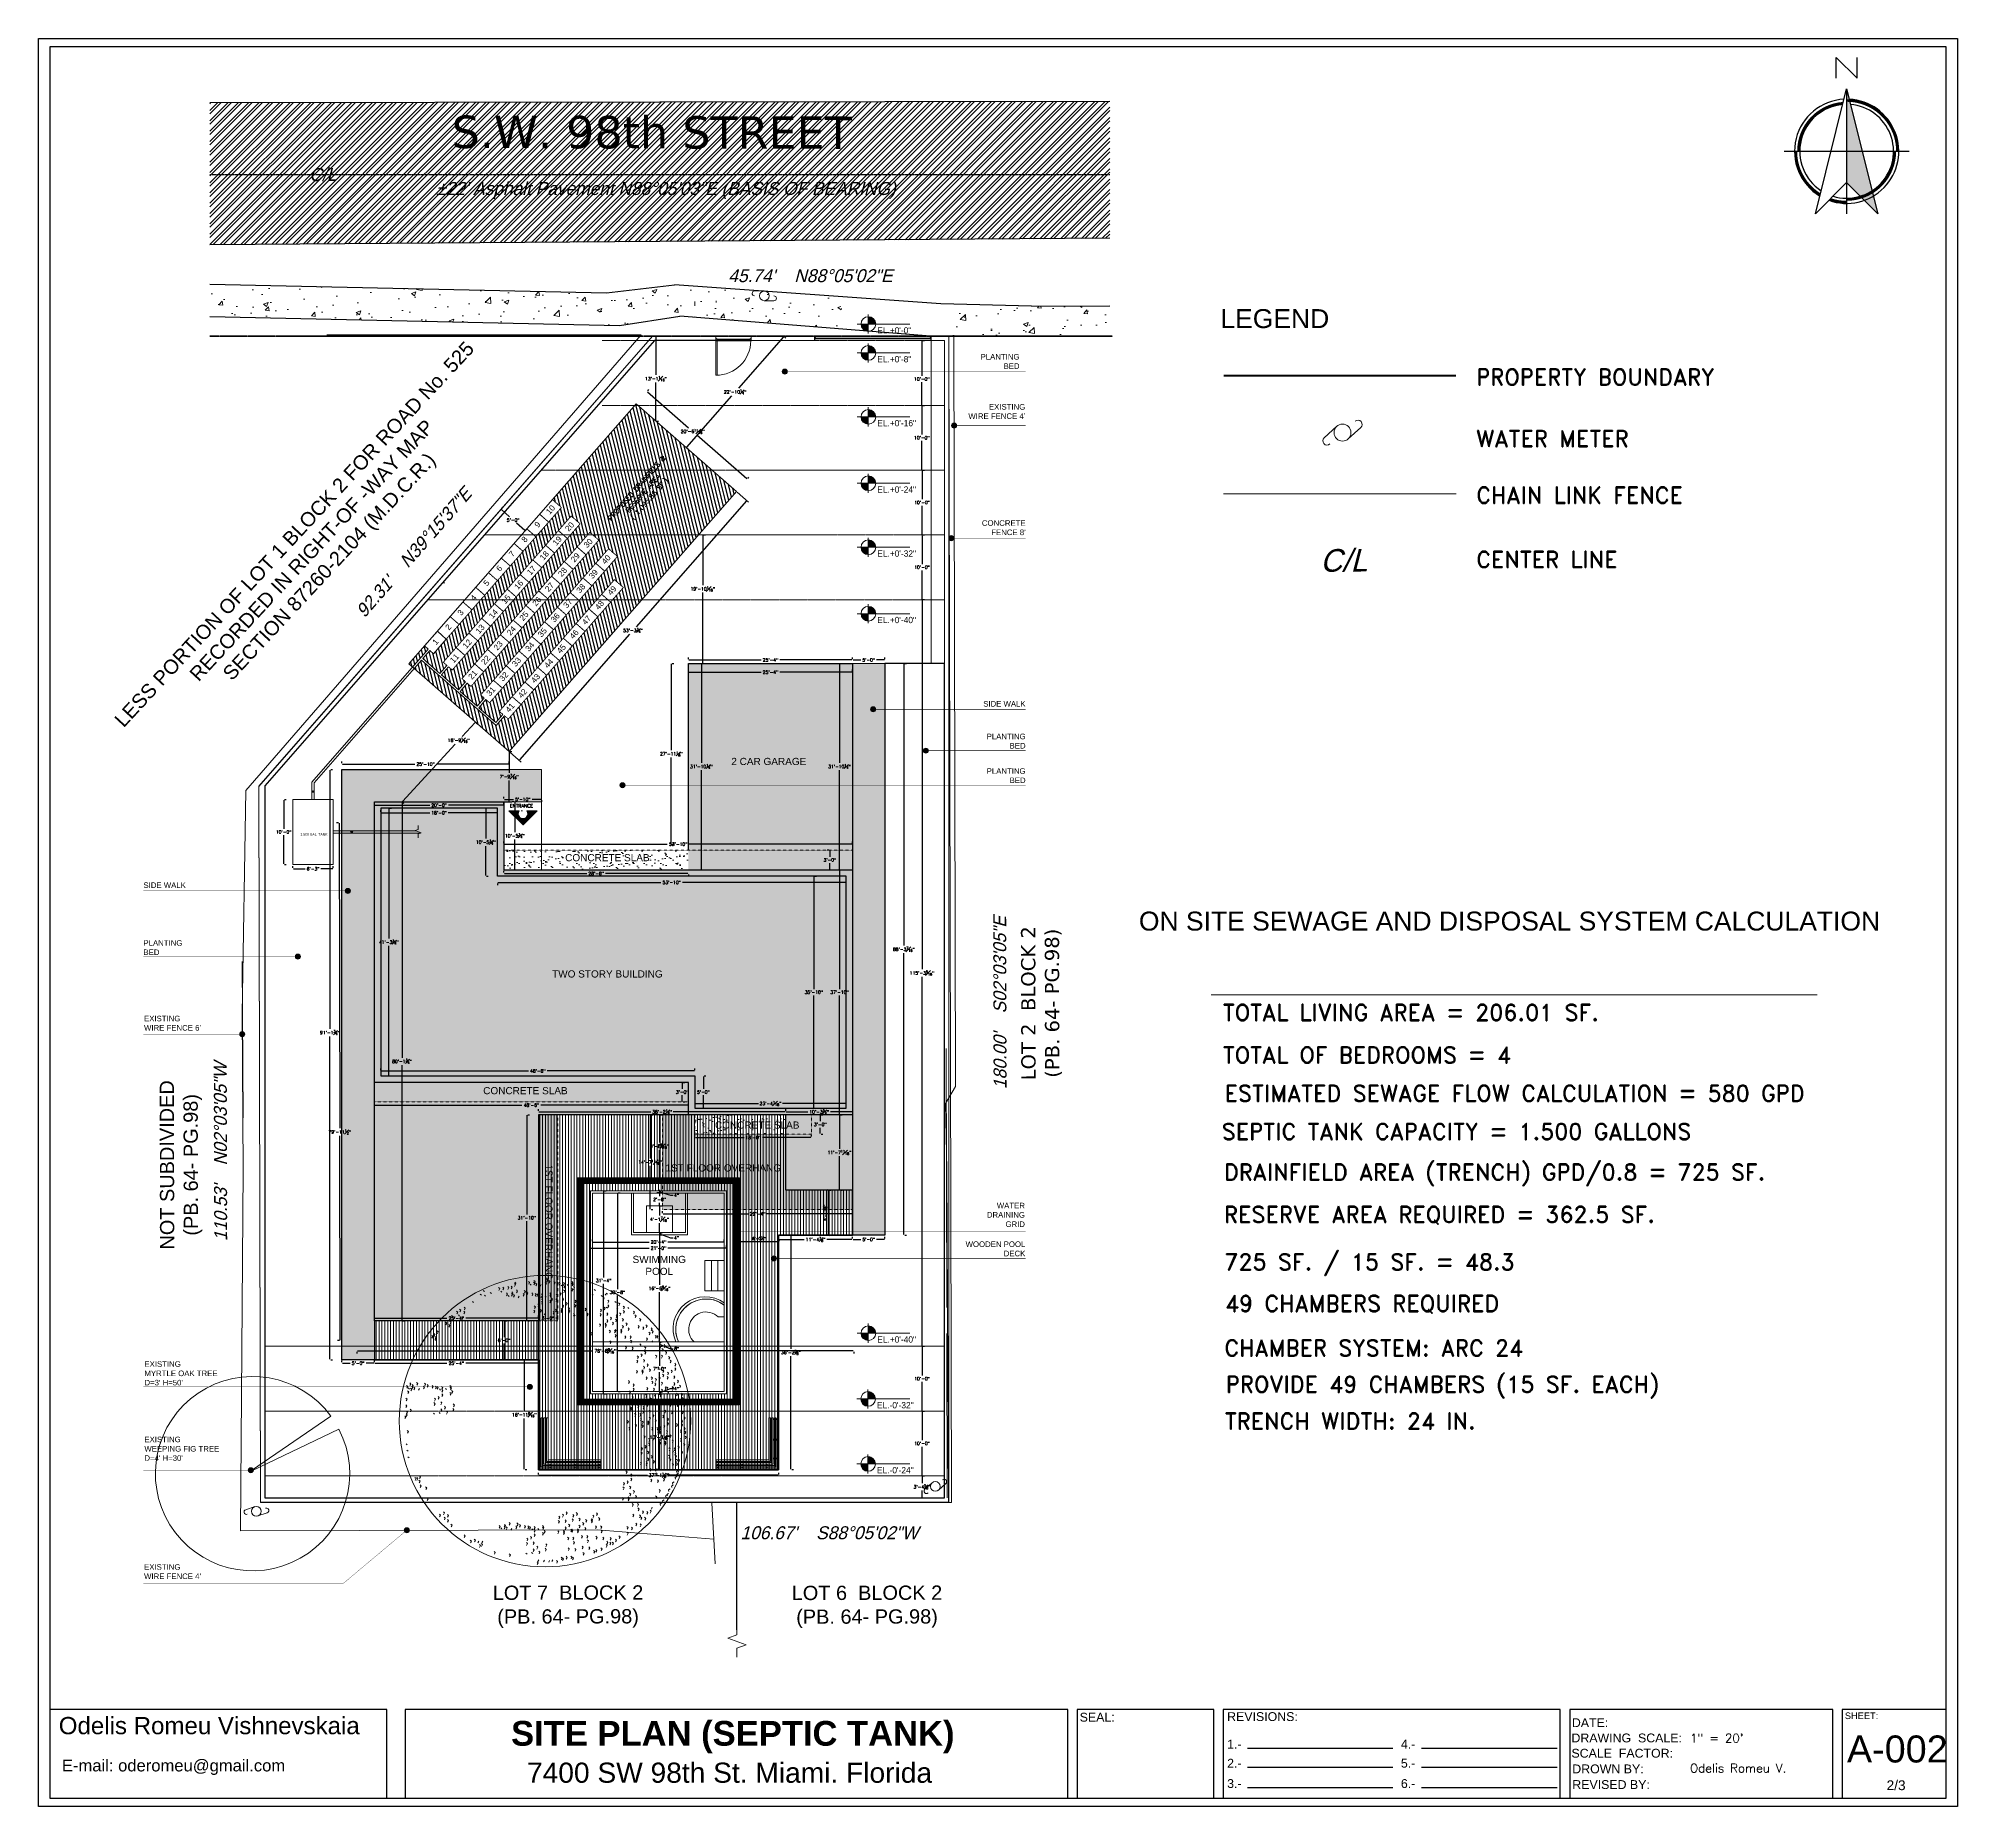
# Model space of a CAD drawing. Header units: inches. Extents: x 437 to 8681, y 26 to 3302.
# Drawn here: x 437 to 3993, y 26 to 3302 of the extents above; entities that cross this region are included whole.
import ezdxf
from ezdxf.enums import TextEntityAlignment as Align

# ---------------------------------------------------------------- set-up
doc = ezdxf.new("R2010")
doc.units = ezdxf.units.IN
doc.header["$MEASUREMENT"] = 0
for name, pattern in [('CENTER', [2, 1.25, -0.25, 0.25, -0.25]), ('Dash', [0.6, 0.3, -0.3]), ('DASHED2', [0.375, 0.25, -0.125]), ('HIDDEN2', [0.1875, 0.125, -0.0625]), ('PHANTOM2', [1.25, 0.625, -0.125, 0.125, -0.125, 0.125, -0.125])]:
    doc.linetypes.add(name, pattern=pattern)
for name, color, linetype, lineweight in [('8TEXTBOLD', 181, 'Continuous', 13), ('9TEXTLIGHT', 7, 'Continuous', 5), ('A-Cay', 253, 'Continuous', 0), ('A-WALL', 7, 'Continuous', 0), ('BOUNDARY', 150, 'Continuous', 53), ('COLOR PARA ELEVACIONES INICIAL', 7, 'Continuous', 9), ('FENCE', 1, 'FENCE_LINE', 9), ('HATCH', 254, 'Continuous', 0), ('HATCH ASPHALT', 254, 'Continuous', 0), ('PLANTA BLANCA', 7, 'Continuous', 0), ('PLANTS', 96, 'Continuous', 0), ('R-W', 6, 'PHANTOM2', 50), ('TEXTURE', 8, 'Continuous', 0)]:
    doc.layers.add(name, color=color, linetype=linetype, lineweight=lineweight)
doc.layers.add('ARBOLES', color=7, linetype='Continuous', lineweight=13, true_color=0x69d485)
for name, color, linetype in [('CL', 7, 'CENTER'), ('DIMENSION', 1, 'Continuous'), ('LOTLINE', 3, 'DASHED2'), ('PAVEMENT', 3, 'Continuous'), ('PDF2_Geometry', 7, 'Continuous'), ('PDF2_Solid Fills', 7, 'Continuous'), ('SIDEWALK', 2, 'Continuous'), ('TEXT', 7, 'Continuous')]:
    doc.layers.add(name, color=color, linetype=linetype)
doc.styles.add('20- 1.20', font='stylu.ttf', dxfattribs={"oblique": 15, "height": 1.2})
doc.styles.add('20- 1.80', font='stylu.ttf', dxfattribs={"oblique": 15, "height": 1.8})
doc.styles.add('PDF Arial', font='arial.ttf')
doc.styles.add('pierre', font='GOTHIC.TTF')
doc.styles.add('ROMAND-0.1', font='romand.shx', dxfattribs={"height": 6.4})
doc.styles.add('ROMAND-0.15', font='romand.shx', dxfattribs={"height": 9.6})
doc.styles.add('ROMANS', font='romans.shx')
doc.styles.add('ROMANS-0.1', font='romans.shx', dxfattribs={"height": 6.4})
doc.styles.get("Standard").update_dxf_attribs({"font": 'arial.ttf'})
doc.styles.add('SWIS 72', font='swissk.ttf')
doc.styles.add('VERDANA', font='verdana.ttf')
doc.linetypes.add('FENCE_LINE', pattern='A,0.5,-0.1,["X",Standard,S=0.1,R=0,X=-0.1,Y=-0.05],-0.001', length=0.601)
doc.dimstyles.new('DIM-64', dxfattribs={"dimscale": 64, "dimtxt": 0.075, "dimasz": 0.075, "dimexe": 0.075, "dimexo": 0.02625, "dimgap": 0.0375, "dimtad": 1, "dimdec": 4, "dimzin": 3, "dimdsep": 46, "dimlunit": 4, "dimtxsty": 'ROMANS', "dimblk": 'ARCHTICK', "dimcen": 0.0375, "dimclrd": 256, "dimclre": 256, "dimclrt": 7, "dimadec": 0, "dimazin": 0, "dimtfac": 0.75, "dimtdec": 4, "dimtmove": 0, "dimatfit": 3, "dimfxl": 1, "dimfrac": 1, "dimtolj": 1, "dimtzin": 0, "dimlwd": -1, "dimlwe": -1, "dimarcsym": 0})
doc.dimstyles.new('SMALLER DIM', dxfattribs={"dimscale": 64, "dimtxt": 0.09375, "dimasz": 0.015625, "dimexe": 0.075, "dimexo": 0.02625, "dimgap": 0.0375, "dimtad": 0, "dimtih": 1, "dimtoh": 1, "dimdec": 4, "dimzin": 3, "dimdsep": 46, "dimlunit": 4, "dimtxsty": 'ROMANS', "dimcen": 0.0375, "dimclrd": 256, "dimclre": 256, "dimclrt": 7, "dimadec": 0, "dimazin": 0, "dimtfac": 0.75, "dimtdec": 4, "dimtmove": 0, "dimatfit": 3, "dimfxl": 1, "dimfrac": 1, "dimtolj": 1, "dimtzin": 0, "dimlwd": -1, "dimlwe": -1, "dimarcsym": 1})
pattern_1 = [(135, (-3533.96, 3087.554), (-68.4, 0), [1.8331, -94.8991]), (90, (-3523.415, 3087.95), (-68.4, 4e-15), [1.4311, -66.9689]), (90, (-3495.646, 3091.89), (-68.4, 4e-15), [1.7186, -66.6814]), (180, (-3501.175, 3096.86), (-68.4, 68.4), [3.7965, -64.6035]), (135, (-3517.11, 3096.207), (-68.4, 0), [3.5195, -93.21274]), (135, (-3522.035, 3094.81), (-68.4, 0), [4.75266, -91.97955]), (180, (-3540.53, 3112.27), (-68.4, 68.4), [2.375, -66.025]), (45, (-3550.823, 3103.824), (-68.4, 0), [1.414, -95.3182]), (180, (-3553.25, 3110.935), (-68.4, 68.4), [1.6499, -66.7501]), (90, (-3538.274, 3119.11), (-68.4, 4e-15), [1.9014, -66.4986]), (90, (-3544.104, 3124.515), (-68.4, 4e-15), [2.3745, -66.0255]), (180, (-3548.755, 3129.746), (-68.4, 68.4), [4.05456, -64.34544]), (180, (-3552.81, 3129.746), (-68.4, 68.4), [5.0848, -63.3152]), (135, (-3540.577, 3122.743), (-68.4, 0), [2.9412, -93.79104]), (45, (-3528.295, 3125.08), (-68.4, 0), [2.375, -94.3572]), (135, (-3526.153, 3131.6), (-68.4, 0), [2.158, -94.5742]), (180, (-3530.39, 3134.01), (-68.4, 68.4), [3.325, -65.075]), (45, (-3543.313, 3129.445), (-68.4, 0), [2.6289, -94.10334]), (90, (-3520.25, 3115.59), (-68.4, 4e-15), [2.8384, -65.5616]), (45, (-3537.09, 3119.1), (-68.4, 0), [2.375, -94.3572]), (45, (-3510.85, 3110.774), (-68.4, 0), [3.0929, -93.6393]), (0, (-3496.73, 3107.71), (-68.4, 68.4), [2.5403, -65.8597]), (45, (-3491.82, 3116.42), (-68.4, 0), [1.7118, -95.0204]), (90, (-3509.55, 3121.32), (-68.4, 4e-15), [1.986, -66.414]), (45, (-3509.55, 3123.304), (-68.4, 0), [2.375, -94.3572]), (180, (-3490.74, 3130.04), (-68.4, 68.4), [3.2712, -65.1288]), (135, (-3503.6, 3136.705), (-68.4, 0), [2.71626, -94.01595]), (180, (-3505.52, 3138.626), (-68.4, 68.4), [1.9, -66.5]), (45, (-3508.765, 3137.28), (-68.4, 0), [1.9, -94.8322]), (135, (-3523.89, 3122.74), (-68.4, 0), [2.4798, -94.2524]), (135, (-3506.543, 3129.99), (-68.4, 0), [2.92444, -93.8078]), (45, (-3524.184, 3129.193), (-68.4, 0), [1.5935, -95.1387]), (90, (-3525.644, 3124.49), (-68.4, 4e-15), [2.2685, -66.1315]), (90, (-3508.54, 3138.43), (-68.4, 4e-15), [3.2013, -65.1987]), (180, (-3533.77, 3134.31), (-68.4, 68.4), [5.4898, -62.9102]), (45, (-3531.03, 3135.04), (-68.4, 0), [2.38, -94.3522]), (135, (-3531.54, 3142.07), (-68.4, 0), [2.37405, -94.35816]), (180, (-3537, 3144.15), (-68.4, 68.4), [3.8, -64.6]), (135, (-3547.15, 3143.463), (-68.4, 0), [2.7708, -93.9614]), (45, (-3528.205, 3150.666), (-68.4, 0), [2.8443, -93.8879]), (0, (-3504.825, 3138.914), (-68.4, 68.4), [1.4681, -66.9319]), (180, (-3548.204, 3148.76), (-68.4, 68.4), [5.7, -62.7]), (180, (-3552.78, 3148.4), (-68.4, 68.4), [2.85, -65.55]), (45, (-3559.077, 3146.477), (-68.4, 0), [1.6855, -95.0467]), (90, (-3549.11, 3145.42), (-68.4, 4e-15), [1.7281, -66.6719]), (45, (-3549.11, 3147.15), (-68.4, 0), [1.4149, -95.3173]), (135, (-3540.81, 3146.894), (-68.4, 0), [1.782, -94.9502]), (135, (-3493.734, 3098.287), (-68.4, 0), [2.2316, -94.5006]), (0, (-3493.734, 3098.29), (-68.4, 68.4), [0.74705, -67.65295]), (0, (-3498.11, 3096.594), (-68.4, 68.4), [2.3433, -66.0567]), (45, (-3559.01, 3117.63), (-68.4, 0), [1.9485, -94.7837]), (90, (-3557.13, 3121.18), (-68.4, 4e-15), [3.50515, -64.89485]), (45, (-3556.6, 3121.464), (-68.4, 0), [1.8945, -94.8377]), (90, (-3556.415, 3110.22), (-68.4, 4e-15), [0.716, -67.684]), (90, (-3556.68, 3107), (-68.4, 4e-15), [1.4233, -66.9767]), (45, (-3557.937, 3130.428), (-68.4, 0), [2.3745, -94.3577]), (135, (-3492.52, 3139.142), (-68.4, 0), [2.37405, -94.35816]), (45, (-3494.597, 3144.603), (-68.4, 0), [0.9976, -95.7346]), (45, (-3496.57, 3140.636), (-68.4, 0), [2.2766, -94.4556]), (90, (-3494.96, 3142.245), (-68.4, 4e-15), [2.83014, -65.56986]), (180, (-3520.01, 3086.79), (-68.4, 68.4), [1.7263, -66.6737]), (135, (-3521.69, 3087.845), (-68.4, 0), [1.2321, -95.5001]), (0, (-3532.66, 3086.91), (-68.4, 68.4), [2.85, -65.55]), (0, (-3527.94, 3087.046), (-68.4, 68.4), [1.9, -66.5]), (30.06858, (-3559.1402, 3100.4208), (478.8, 273.6), [3.3273, -1498.3604]), (7.12502, (-3556.259, 3102.078), (-68.4, -2e-11), [4.75, -546.7084]), (164.0546, (-3541.512, 3099.8), (-205.2, 68.4), [10.4352, -487.5243]), (130.10091, (-3538.9339, 3096.738), (-342, 410.4), [4.00307, -1695.0177]), (112.833654, (-3537.182, 3092.577), (-205.2, 478.8), [4.5148, -1405.58735]), (104.03624, (-3536.249, 3088.898), (3e-11, 68.4), [3.7975, -278.2229]), (59.93142, (-3538.1, 3085.7004), (273.6, 478.8), [3.6948, -1497.9929]), (97.12502, (-3535.256, 3088.85), (-2e-11, 68.4), [4.7633, -546.6951]), (112.833654, (-3535.853, 3093.574), (-205.2, 478.8), [2.3756, -1407.72655]), (79.99202, (-3536.775, 3095.7633), (68.4, 410.4), [2.23264, -1178.53444]), (30.06858, (-3536.387, 3097.962), (478.8, 273.6), [3.8038, -1497.88387]), (164.0546, (-3530.6, 3099.155), (-205.2, 68.4), [2.59466, -495.36486]), (153.43495, (-3525.49, 3096.6), (-68.4, 3e-11), [5.7135, -147.2336]), (130.10091, (-3523.213, 3093.8341), (-342, 410.4), [3.5652, -1695.45556]), (97.12502, (-3522.887, 3091.229), (-2e-11, 68.4), [2.6258, -548.8326]), (74.0546, (-3523.415, 3089.382), (68.4, 205.2), [1.921, -496.03855]), (78.69007, (-3522.579, 3088.72), (-6e-11, 68.4), [3.4219, -345.35105]), (56.30993, (-3521.895, 3092.067), (68.4, 68.4), [2.8377, -243.782]), (7.12502, (-3520.321, 3094.428), (-68.4, -2e-11), [4.28305, -547.1754]), (160.709954, (-3512.6498, 3093.762), (-205.2, 68.4), [3.6249, -1445.7451]), (104.93142, (-3511.9414, 3091.1053), (-68.4, 273.6), [2.7716, -1059.0819]), (84.80557, (-3512.227, 3087.9636), (1e-11, 68.4), [3.15465, -752.34804]), (56.30993, (-3513.31, 3086.339), (68.4, 68.4), [1.9525, -244.6672]), (8.1301, (-3515.042, 3086.092), (-68.4, -1e-10), [1.74976, -481.9113]), (151.38954, (-3508.0416, 3085.7004), (-136.8, 68.4), [3.27057, -853.779]), (104.93142, (-3510.913, 3087.2665), (-68.4, 273.6), [2.8669, -1058.98666]), (81.8699, (-3511.652, 3090.037), (1e-10, 68.4), [3.46586, -480.1952]), (36.8699, (-3511.161, 3093.468), (68.4, 68.4), [3.2943, -338.7057]), (8.1301, (-3508.526, 3095.444), (-68.4, -1e-10), [4.9138, -478.7472]), (174.80557, (-3498.295, 3095.651), (-68.4, 1e-11), [5.3887, -750.114]), (142.12502, (-3495.646, 3093.6104), (-273.6, 205.2), [3.35385, -776.52614]), (82.87498, (-3496.058, 3088.5925), (2e-11, 68.4), [3.325, -548.1334]), (81.8699, (-3495.312, 3099.865), (1e-10, 68.4), [1.60306, -482.058]), (97.12502, (-3495.077, 3101.453), (-2e-11, 68.4), [3.7971, -547.6613]), (61.38954, (-3495.548, 3105.221), (68.4, 136.8), [1.8908, -855.15875]), (8.1301, (-3494.643, 3106.881), (-68.4, -1e-10), [3.9422, -479.7188]), (174.80557, (-3498.111, 3096.584), (-68.4, 1e-11), [3.0767, -752.426]), (151.38954, (-3504.972, 3096.8624), (-136.8, 68.4), [2.2441, -854.8054]), (97.12502, (-3506.942, 3097.937), (-2e-11, 68.4), [2.8421, -548.6163]), (52.12502, (-3507.2945, 3100.757), (205.2, 273.6), [4.0373, -775.8427]), (36.8699, (-3504.816, 3103.944), (68.4, 68.4), [2.8263, -339.1737]), (28.07249, (-3502.5524, 3105.635), (136.8, 68.4), [4.12286, -1158.67714]), (165.06858, (-3497.732, 3107.26), (-273.6, 68.4), [1.2241, -1060.62946]), (109.290046, (-3496.2236, 3102.951), (-68.4, 205.2), [4.56526, -1444.80476]), (97.12502, (-3495.91, 3100.258), (-2e-11, 68.4), [2.7061, -548.75235]), (164.0546, (-3512.528, 3094.8975), (-205.2, 68.4), [4.7667, -493.1928]), (14.93142, (-3512.5284, 3094.8975), (273.6, 68.4), [3.5749, -1058.2787]), (63.43495, (-3509.056, 3095.81), (3e-11, 68.4), [2.63155, -150.3155]), (97.12502, (-3507.88, 3098.163), (-2e-11, 68.4), [3.2954, -548.163]), (126.8699, (-3508.288, 3101.433), (-68.4, 68.4), [4.1037, -337.8963]), (120.06858, (-3510.7433, 3104.7205), (-273.6, 478.8), [6.97864, -1494.70905]), (149.03624, (-3514.24, 3110.76), (-136.8, 68.4), [4.0786, -394.75854]), (22.833654, (-3519.472, 3112.128), (478.8, 205.2), [1.88225, -1408.2199]), (40.10091, (-3522.399, 3109.663), (410.4, 342), [3.8266, -1695.19417]), (79.99202, (-3522.8544, 3107.0824), (68.4, 410.4), [2.6206, -1178.1465]), (104.03624, (-3521.815, 3102.923), (3e-11, 68.4), [4.287, -277.73345]), (117.75854, (-3519.5918, 3098.7), (-68.4, 136.8), [4.7726, -1463.8377]), (7.12502, (-3522.035, 3094.8085), (-68.4, -2e-11), [1.7637, -549.6947]), (79.99202, (-3520.285, 3095.0272), (68.4, 410.4), [1.5593, -1179.2078]), (109.98311, (-3520.014, 3096.563), (-68.4, 205.2), [9.252, -791.3495]), (153.43495, (-3523.165, 3105.28), (-68.4, 3e-11), [3.131, -149.816]), (3.01279, (-3529.149, 3106.5116), (-68.4, -6e-11), [3.1878, -1298.211]), (30.06858, (-3531.3297, 3105.249), (478.8, 273.6), [2.52, -1499.1677]), (74.0546, (-3531.899, 3103.255), (68.4, 205.2), [2.07345, -495.8861]), (117.75854, (-3530.569, 3100.7276), (-68.4, 136.8), [2.8565, -1465.75376]), (149.03624, (-3527.82, 3099.078), (-136.8, 68.4), [3.2056, -395.6315]), (159.44395, (-3525.396, 3098.169), (-205.2, 68.4), [2.5894, -581.8205]), (153.43495, (-3541.544, 3100.355), (-68.4, 3e-11), [1.7918, -151.1553]), (160.01689, (-3538.2, 3099.125), (-205.2, 68.4), [3.5649, -797.03656]), (12.99462, (-3538.2003, 3099.125), (273.6, 68.4), [3.1738, -909.39605]), (48.01279, (-3535.108, 3099.8387), (68.4, 68.4), [3.3261, -916.9018]), (70.01689, (-3532.883, 3102.311), (68.4, 205.2), [2.75375, -797.8477]), (102.99462, (-3531.9417, 3104.899), (-68.4, 273.6), [2.6413, -909.9285]), (149.03624, (-3532.536, 3107.473), (-136.8, 68.4), [2.6744, -396.1627]), (149.03624, (-3534.828, 3108.85), (-136.8, 68.4), [3.1211, -395.716]), (149.03624, (-3537.503, 3110.458), (-136.8, 68.4), [3.5272, -395.3099]), (26.56505, (-3546.3, 3110.573), (-68.4, -3e-11), [3.8, -149.14705]), (30.06858, (-3549.1674, 3108.8807), (478.8, 273.6), [3.3267, -1498.361]), (97.12502, (-3548.598, 3104.3286), (-2e-11, 68.4), [4.58756, -546.8709]), (130.10091, (-3547.1544, 3102.614), (-342, 410.4), [2.2417, -1696.7791]), (160.01689, (-3543.147, 3101.1567), (-205.2, 68.4), [4.2641, -796.3374]), (7.12502, (-3554.79, 3103.328), (-68.4, -2e-11), [3.99804, -547.4604]), (82.87498, (-3549.823, 3104.824), (2e-11, 68.4), [3.07885, -548.3796]), (111.8014, (-3549.441, 3107.879), (-68.4, 136.8), [2.39354, -365.9517]), (164.0546, (-3550.33, 3110.101), (-205.2, 68.4), [3.03624, -494.9233]), (158.1986, (-3553.012, 3111.674), (-136.8, 68.4), [4.05524, -364.29]), (172.87498, (-3549.038, 3111.163), (-68.4, 2e-11), [4.00995, -547.4485]), (12.99462, (-3549.037, 3111.1723), (273.6, 68.4), [4.74876, -907.82106]), (34.99202, (-3544.41, 3112.24), (205.2, 136.8), [3.32615, -831.60226]), (53.1301, (-3541.678, 3114.143), (68.4, 68.4), [3.5248, -338.4752]), (59.03624, (-3539.564, 3116.963), (68.4, 136.8), [2.50665, -396.33046]), (149.03624, (-3538.274, 3121.013), (-136.8, 68.4), [1.8931, -396.944]), (165.96376, (-3539.897, 3121.987), (-68.4, -3e-11), [2.8559, -279.1645]), (174.80557, (-3542.6694, 3122.6634), (-68.4, 1e-11), [4.9383, -750.5644]), (176.98721, (-3547.5875, 3123.1092), (-68.4, 6e-11), [5.5015, -1295.8973]), (15.25512, (-3555.262, 3122.8036), (273.6, 68.4), [2.2604, -777.61956]), (130.91438, (-3555.5484, 3123.974), (-410.4, 478.8), [2.4003, -1355.3009]), (167.00538, (-3554.386, 3123.7056), (-273.6, 68.4), [1.19296, -911.37686]), (176.98721, (-3545.7093, 3124.171), (-68.4, 6e-11), [5.2156, -1296.1832]), (12.09476, (-3545.7093, 3124.171), (342, 68.4), [1.6417, -977.6973]), (124.99202, (-3544.104, 3126.8895), (-136.8, 205.2), [2.1253, -832.8031]), (161.56505, (-3545.331, 3128.605), (-68.4, -3e-11), [3.60876, -212.691]), (116.56505, (-3542.68, 3124.812), (-68.4, 68.4), [2.672, -150.27504]), (161.56505, (-3537.422, 3121.692), (-68.4, -3e-11), [3.325, -212.9748]), (14.93142, (-3537.4158, 3121.7202), (273.6, 68.4), [4.02685, -1057.8267]), (23.96249, (-3533.525, 3122.758), (136.8, 68.4), [5.7235, -667.9384]), (71.56505, (-3526.632, 3126.767), (-3e-11, 68.4), [2.376, -213.9238]), (96.009006, (-3525.881, 3129.0214), (-68.4, 615.6), [2.5944, -1304.18574]), (161.56505, (-3527.685, 3133.107), (-68.4, -3e-11), [2.85, -213.4498]), (12.09476, (-3538.5616, 3132.9695), (342, 68.4), [4.9575, -974.3815]), (30.06858, (-3541.4537, 3131.304), (478.8, 273.6), [3.3399, -1498.34777]), (75.96376, (-3543.874, 3127.201), (-3e-11, 68.4), [2.3127, -279.7077]), (146.97613, (-3532.5228, 3108.6312), (-205.2, 136.8), [8.4949, -1623.09963]), (160.01689, (-3529.3804, 3107.4885), (-205.2, 68.4), [3.34375, -797.2577]), (6.009006, (-3529.3804, 3107.4885), (615.6, 68.4), [2.84684, -1303.9333]), (26.56505, (-3526.564, 3107.815), (-68.4, -3e-11), [3.5265, -149.4206]), (53.1301, (-3523.41, 3109.393), (68.4, 68.4), [4.0314, -337.9686]), (75.96376, (-3520.99, 3112.618), (-3e-11, 68.4), [3.0621, -278.9583]), (126.8699, (-3520.248, 3118.427), (-68.4, 68.4), [3.06584, -338.93416]), (153.43495, (-3522.08, 3120.896), (-68.4, 3e-11), [2.375, -150.57205]), (153.43495, (-3524.195, 3121.976), (-68.4, 3e-11), [2.67, -150.2771]), (177.137595, (-3526.585, 3123.12), (-68.4, -5e-11), [3.325, -1366.38393]), (12.09476, (-3532.948, 3122.634), (342, 68.4), [3.1114, -976.2276]), (36.8699, (-3535.414, 3120.784), (68.4, 68.4), [3.0828, -338.9172]), (59.03624, (-3538.671, 3116.464), (68.4, 136.8), [3.07346, -395.76365]), (59.03624, (-3539.895, 3114.427), (68.4, 136.8), [2.3766, -396.4605]), (102.09476, (-3539.6453, 3113.261), (-68.4, 342), [1.1926, -978.1464]), (149.03624, (-3514.975, 3112.455), (-136.8, 68.4), [4.2878, -394.5493]), (158.96249, (-3512.202, 3111.3884), (-342, 136.8), [2.97146, -949.7303]), (19.98311, (-3512.202, 3111.3884), (205.2, 68.4), [1.7543, -798.8472]), (40.10091, (-3510.5532, 3111.988), (410.4, 342), [2.9537, -1696.0671]), (56.30993, (-3508.28, 3113.881), (68.4, 68.4), [3.0011, -243.6186]), (112.833654, (-3506.6157, 3116.3785), (-205.2, 478.8), [1.9889, -1408.11324]), (131.98721, (-3507.3875, 3118.2115), (-68.4, 68.4), [3.80804, -916.41985]), (149.03624, (-3509.935, 3121.042), (-136.8, 68.4), [2.5891, -396.248]), (8.97263, (-3514.7594, 3121.963), (410.4, 68.4), [2.63666, -1313.0636]), (12.99462, (-3518.6705, 3121.0603), (273.6, 68.4), [4.0139, -908.5559]), (71.56505, (-3519.448, 3118.728), (-3e-11, 68.4), [2.4584, -213.8414]), (98.97263, (-3519.0533, 3116.1327), (-68.4, 410.4), [2.633, -1313.06726]), (105.25512, (-3518.652, 3114.661), (-68.4, 273.6), [1.5253, -778.3547]), (126.8699, (-3510.345, 3105.701), (-68.4, 68.4), [3.2861, -338.7139]), (149.03624, (-3508.387, 3104.526), (-136.8, 68.4), [2.2838, -396.5533]), (8.97263, (-3508.3867, 3104.5258), (410.4, 68.4), [2.862, -1312.83824]), (30.06858, (-3505.5597, 3104.9722), (478.8, 273.6), [3.7882, -1497.8995]), (36.8699, (-3502.286, 3106.876), (68.4, 68.4), [3.325, -338.675]), (63.43495, (-3499.605, 3108.86), (3e-11, 68.4), [3.0017, -149.9453]), (105.25512, (-3498.263, 3111.546), (-68.4, 273.6), [1.8974, -777.9826]), (146.30993, (-3498.755, 3113.388), (-68.4, 68.4), [2.5183, -244.10144]), (165.06858, (-3500.85, 3114.7845), (-273.6, 68.4), [3.0332, -1058.8203]), (15.25512, (-3506.014, 3114.957), (273.6, 68.4), [2.3147, -777.5653]), (36.8699, (-3508.668, 3112.967), (68.4, 68.4), [3.3174, -338.6826]), (59.03624, (-3512.317, 3108.33), (68.4, 136.8), [2.85, -395.9871]), (98.97263, (-3498.2333, 3108.1147), (-68.4, 410.4), [1.63386, -1314.0664]), (165.06858, (-3496.7283, 3107.7133), (-273.6, 68.4), [1.5576, -1060.29594]), (5.19443, (-3494.187, 3107.702), (-68.4, -1e-11), [3.3956, -752.1071]), (63.43495, (-3498.473, 3109.72), (3e-11, 68.4), [2.27654, -150.6705]), (63.43495, (-3497.438, 3111.75), (3e-11, 68.4), [2.3844, -150.5626]), (22.833654, (-3496.372, 3113.8815), (478.8, 205.2), [2.0792, -1408.02295]), (5.19443, (-3494.456, 3114.6884), (-68.4, -1e-11), [2.2476, -753.2551]), (174.80557, (-3490.74, 3114.7576), (-68.4, 1e-11), [1.4834, -754.0193]), (19.98311, (-3496.019, 3114.894), (205.2, 68.4), [4.4694, -796.1321]), (174.80557, (-3496.0196, 3114.8797), (-68.4, 1e-11), [3.8, -751.7027]), (157.166346, (-3499.796, 3115.2424), (-478.8, 205.2), [6.9809, -1403.12123]), (142.12502, (-3506.23, 3117.9514), (-273.6, 205.2), [2.4148, -777.4652]), (126.8699, (-3508.136, 3119.434), (-68.4, 68.4), [2.3552, -339.6448]), (52.12502, (-3507.863, 3124.978), (205.2, 273.6), [4.0525, -775.8275]), (28.07249, (-3505.3748, 3128.177), (136.8, 68.4), [4.53664, -1158.26336]), (18.43495, (-3501.364, 3130.288), (-68.4, 3e-11), [3.325, -212.9748]), (157.166346, (-3494.962, 3129.972), (-478.8, 205.2), [3.52366, -1406.57847]), (153.43495, (-3492.3, 3128.63), (-68.4, 3e-11), [2.98036, -149.9667]), (139.89909, (-3490.7402, 3127.287), (-410.4, 342), [2.05297, -1696.9678]), (153.43495, (-3494, 3130.058), (-68.4, 3e-11), [3.11096, -149.8361]), (150.9454, (-3496.785, 3131.446), (-136.8, 68.4), [3.7812, -700.4399]), (130.10091, (-3500.0904, 3133.282), (-342, 410.4), [3.81696, -1695.2038]), (100.00798, (-3502.549, 3136.2017), (-68.4, 410.4), [2.21204, -1178.55504]), (63.43495, (-3502.93, 3138.36), (3e-11, 68.4), [1.71176, -151.2353]), (10.00798, (-3502.1642, 3139.89), (410.4, 68.4), [2.37525, -1178.3918]), (168.69007, (-3495.167, 3139.371), (-68.4, -6e-11), [4.75, -344.0229]), (167.00538, (-3490.74, 3138.376), (-273.6, 68.4), [4.5384, -908.0314]), (18.43495, (-3503.124, 3130.03), (-68.4, 3e-11), [1.6627, -214.6371]), (67.166346, (-3501.5465, 3130.5557), (205.2, 478.8), [1.899, -1408.2031]), (118.07249, (-3500.8095, 3132.306), (-68.4, 136.8), [2.3824, -1160.4176]), (126.02737, (-3501.9307, 3134.408), (-205.2, 273.6), [2.84026, -927.5003]), (78.69007, (-3509.134, 3135.437), (-6e-11, 68.4), [1.882, -346.89095]), (108.43495, (-3508.423, 3133.301), (3e-11, 68.4), [2.25085, -214.04895]), (130.10091, (-3506.48, 3130.9702), (-342, 410.4), [3.0408, -1695.98]), (153.43495, (-3504.793, 3130.127), (-68.4, 3e-11), [1.8865, -151.0605]), (177.137595, (-3503.124, 3130.03), (-68.4, -5e-11), [1.6775, -1368.03145]), (158.1986, (-3520.466, 3121.368), (-136.8, 68.4), [3.6882, -364.6571]), (6.009006, (-3520.471, 3121.3556), (615.6, 68.4), [3.5031, -1303.2771]), (18.43495, (-3516.973, 3121.679), (-68.4, 3e-11), [6.0316, -210.26816]), (36.02737, (-3511.251, 3123.586), (273.6, 205.2), [4.02704, -926.31354]), (52.12502, (-3507.994, 3125.955), (205.2, 273.6), [2.82725, -777.05274]), (98.97263, (-3506.2582, 3128.1865), (-68.4, 410.4), [1.8235, -1313.8768]), (168.69007, (-3508.614, 3132.036), (-68.4, -6e-11), [3.61954, -345.1534]), (10.00798, (-3517.466, 3131.8105), (410.4, 68.4), [5.38427, -1175.3828]), (14.93142, (-3523.0577, 3130.3193), (273.6, 68.4), [5.7873, -1056.0663]), (59.03624, (-3525.644, 3126.76), (68.4, 136.8), [2.83714, -396]), (12.99462, (-3522.5874, 3131.474), (273.6, 68.4), [9.5176, -903.0522]), (28.07249, (-3513.3135, 3133.6142), (136.8, 68.4), [3.6077, -1159.1923]), (63.43495, (-3510.107, 3135.3), (3e-11, 68.4), [3.4968, -149.4502]), (104.93142, (-3508.5428, 3141.629), (-68.4, 273.6), [3.81705, -1058.0365]), (120.06858, (-3509.5194, 3145.321), (-273.6, 478.8), [6.64364, -1495.04405]), (115.01689, (-3512.848, 3151.0706), (-68.4, 136.8), [1.90634, -1130.3151]), (153.43495, (-3513.644, 3152.818), (-68.4, 3e-11), [2.8685, -150.07856]), (40.91438, (-3526.3868, 3151.6117), (478.8, 410.4), [3.8, -1353.90123]), (49.08562, (-3528.5697, 3149.0843), (410.4, 478.8), [3.33874, -1354.3625]), (68.96249, (-3529.9253, 3145.56), (136.8, 342), [3.7761, -948.92564]), (83.990994, (-3530.2742, 3142.2448), (68.4, 615.6), [3.33344, -1303.4467]), (108.43495, (-3529.02, 3138.48), (3e-11, 68.4), [3.9679, -212.3319]), (118.07249, (-3526.6695, 3134.0112), (-68.4, 136.8), [5.0545, -1157.7455]), (130.10091, (-3525.276, 3132.3468), (-342, 410.4), [2.172, -1696.84875]), (161.56505, (-3522.594, 3131.453), (-68.4, -3e-11), [2.8272, -213.4726]), (14.93142, (-3533.768, 3134.308), (273.6, 68.4), [2.83236, -1059.0212]), (102.09476, (-3529.3483, 3136.7206), (-68.4, 342), [2.5412, -976.79775]), (120.06858, (-3529.8808, 3139.2054), (-273.6, 478.8), [3.3127, -1498.37496]), (173.990994, (-3533.2193, 3143.751), (-615.6, 68.4), [3.80074, -1302.9794]), (49.89909, (-3542.7353, 3141.8497), (342, 410.4), [3.0058, -1696.01495]), (83.990994, (-3543.0345, 3139.0074), (68.4, 615.6), [2.8581, -1303.92207]), (102.09476, (-3542.436, 3136.215), (-68.4, 342), [2.85584, -976.4831]), (149.03624, (-3539.258, 3134.308), (-136.8, 68.4), [3.7065, -395.1306]), (30.06858, (-3545.3898, 3129.742), (478.8, 273.6), [3.5654, -1498.1223]), (71.56505, (-3542.32, 3131.519), (-3e-11, 68.4), [1.6897, -214.6101]), (104.93142, (-3541.7865, 3133.122), (-68.4, 273.6), [2.7199, -1059.1336]), (124.99202, (-3542.4874, 3135.75), (-136.8, 205.2), [2.3638, -832.5646]), (102.09476, (-3543.843, 3137.6865), (-68.4, 342), [2.8604, -976.47856]), (124.99202, (-3544.442, 3140.4834), (-136.8, 205.2), [2.1212, -832.8072]), (8.97263, (-3548.3428, 3141.7973), (410.4, 68.4), [2.7174, -1312.98286]), (59.03624, (-3549.569, 3139.753), (68.4, 136.8), [2.38345, -396.45366]), (71.56505, (-3550.618, 3136.606), (-3e-11, 68.4), [3.3181, -212.9817]), (98.97263, (-3550.1504, 3133.786), (-68.4, 410.4), [2.8465, -1312.8538]), (120.06858, (-3548.5514, 3131.024), (-273.6, 478.8), [3.1915, -1498.4962]), (158.1986, (-3545.387, 3129.758), (-136.8, 68.4), [3.4083, -364.937]), (173.990994, (-3552.4982, 3130.235), (-615.6, 68.4), [1.9682, -1304.81195]), (8.97263, (-3552.4982, 3130.235), (410.4, 68.4), [1.9056, -1313.79465]), (59.03624, (-3550.616, 3130.532), (68.4, 136.8), [1.24044, -397.5967]), (104.93142, (-3549.9777, 3131.5958), (-68.4, 273.6), [3.05396, -1058.7996]), (109.98311, (-3550.7646, 3134.5466), (-68.4, 205.2), [2.6143, -797.98716]), (142.12502, (-3551.658, 3137.0035), (-273.6, 205.2), [2.0857, -777.7943]), (165.96376, (-3553.304, 3138.284), (-68.4, -3e-11), [1.9027, -280.1177]), (18.43495, (-3556.514, 3138.29), (-68.4, 3e-11), [1.4376, -214.8622]), (5.19443, (-3559.14, 3138.906), (-68.4, -1e-11), [5.2266, -750.2761]), (18.43495, (-3553.926, 3139.353), (-68.4, 3e-11), [3.6994, -212.6004]), (52.12502, (-3550.417, 3140.5226), (205.2, 273.6), [2.84067, -777.0393]), (108.43495, (-3548.657, 3142.77), (3e-11, 68.4), [2.1892, -214.1106]), (119.0546, (-3549.3494, 3144.847), (-68.4, 136.8), [3.2139, -701.0072]), (158.1986, (-3550.91, 3147.656), (-136.8, 68.4), [2.0105, -366.33475]), (158.1986, (-3545.682, 3142.875), (-136.8, 68.4), [1.5816, -366.7637]), (173.990994, (-3543.7894, 3142.676), (-615.6, 68.4), [1.90316, -1304.877]), (34.99202, (-3543.7894, 3142.676), (205.2, 136.8), [2.84835, -832.08005]), (75.96376, (-3541.456, 3144.31), (-3e-11, 68.4), [2.6639, -279.3565]), (18.43495, (-3533.08, 3144.458), (-68.4, 3e-11), [1.2689, -215.0309]), (63.43495, (-3531.85, 3144.847), (3e-11, 68.4), [3.577, -149.37005]), (52.12502, (-3530.246, 3148.042), (205.2, 273.6), [3.325, -776.555]), (72.89727, (-3526.1933, 3152.6777), (68.4, 205.2), [1.4885, -928.85206]), (30.96376, (-3538.087, 3153.064), (136.8, 68.4), [2.0147, -396.82244]), (102.09476, (-3540.349, 3147.4323), (-68.4, 342), [2.3239, -977.015]), (115.01689, (-3539.269, 3145.1095), (-68.4, 136.8), [2.5355, -1129.68595]), (173.990994, (-3533.0793, 3144.458), (-615.6, 68.4), [6.224, -1300.5562]), (63.43495, (-3511.926, 3152.58), (3e-11, 68.4), [1.70076, -151.2463]), (108.43495, (-3510.88, 3149.442), (3e-11, 68.4), [3.325, -212.9748]), (120.06858, (-3508.538, 3145.347), (-273.6, 478.8), [4.7226, -1496.9651]), (108.43495, (-3507.355, 3141.78), (3e-11, 68.4), [3.7565, -212.54326]), (118.07249, (-3506.2432, 3139.6365), (-68.4, 136.8), [2.41975, -1160.38025]), (153.43495, (-3504.82, 3138.924), (-68.4, 3e-11), [1.5921, -151.3549]), (63.43495, (-3503.34, 3138.905), (3e-11, 68.4), [2.3844, -150.5626]), (95.19443, (-3502.2596, 3141.0395), (-1e-11, 68.4), [4.275, -751.2277]), (104.93142, (-3502.6507, 3145.296), (-68.4, 273.6), [3.5478, -1058.3057]), (120.06858, (-3503.5648, 3148.7238), (-273.6, 478.8), [3.79905, -1497.88865]), (142.12502, (-3505.468, 3152.0116), (-273.6, 205.2), [2.7112, -777.1688]), (82.87498, (-3503.493, 3150.333), (2e-11, 68.4), [2.2238, -549.2346]), (118.07249, (-3501.9293, 3147.4008), (-68.4, 136.8), [3.3235, -1159.4765]), (95.19443, (-3501.584, 3143.6056), (-1e-11, 68.4), [3.8108, -751.6919]), (120.06858, (-3500.2976, 3141.3598), (-273.6, 478.8), [2.5937, -1499.094]), (168.69007, (-3496.575, 3140.615), (-68.4, -6e-11), [3.7959, -344.9771]), (36.8699, (-3542.655, 3150.68), (68.4, 68.4), [5.7, -336.3]), (19.290046, (-3548.1943, 3148.7286), (205.2, 68.4), [5.87705, -1443.49297]), (168.69007, (-3553.909, 3148.734), (-68.4, -6e-11), [4.2809, -344.49205]), (126.8699, (-3558.106, 3149.574), (-68.4, 68.4), [1.7232, -340.2768]), (18.43495, (-3557.88, 3147.652), (-68.4, 3e-11), [2.375, -213.9248]), (12.09476, (-3548.1094, 3148.1503), (342, 68.4), [3.3335, -976.0055]), (165.96376, (-3542.07, 3148.154), (-68.4, -3e-11), [2.8655, -279.15495]), (75.96376, (-3540.836, 3149.705), (-3e-11, 68.4), [1.7929, -280.22756]), (34.99202, (-3540.401, 3151.444), (205.2, 136.8), [2.8247, -832.1037]), (56.30993, (-3493.112, 3096.868), (68.4, 68.4), [4.275, -242.3447]), (69.44395, (-3494.463, 3093.3285), (68.4, 205.2), [3.79435, -580.6155]), (82.87498, (-3494.909, 3089.762), (2e-11, 68.4), [3.5943, -547.8641]), (109.290046, (-3494.1184, 3087.5036), (-68.4, 205.2), [2.3927, -1446.97734]), (120.06858, (-3493.088, 3085.7004), (-273.6, 478.8), [2.07905, -1499.60864]), (74.0546, (-3496.454, 3087.182), (68.4, 205.2), [1.4656, -496.4939]), (36.8699, (-3497.643, 3086.29), (68.4, 68.4), [1.4867, -340.5133]), (19.290046, (-3499.3538, 3085.6917), (205.2, 68.4), [1.8124, -1447.5576]), (52.12502, (-3492.987, 3098.287), (205.2, 273.6), [1.8968, -777.9832]), (56.30993, (-3491.814, 3099.779), (68.4, 68.4), [1.93576, -244.68395]), (61.38954, (-3495.767, 3096.5943), (68.4, 136.8), [1.4244, -855.6251]), (109.290046, (-3495.0727, 3097.849), (-68.4, 205.2), [2.55175, -1446.8183]), (109.290046, (-3492.5263, 3152.487), (-68.4, 205.2), [1.70936, -1447.66066]), (139.3987, (-3490.74, 3150.956), (-68.4, 68.4), [2.3524, -628.2644]), (77.00538, (-3557.6304, 3119.0093), (68.4, 273.6), [2.2306, -910.33923]), (116.56505, (-3557.144, 3124.68), (-68.4, 68.4), [1.796, -151.151]), (139.89909, (-3557.947, 3126.2868), (-410.4, 342), [1.56, -1697.46074]), (77.00538, (-3557.132, 3119.166), (68.4, 273.6), [2.35856, -910.21126]), (82.87498, (-3557.453, 3116.595), (2e-11, 68.4), [2.5905, -548.8679]), (97.12502, (-3557.241, 3114.895), (-2e-11, 68.4), [1.7133, -549.74515]), (105.25512, (-3556.777, 3113.1797), (-68.4, 273.6), [1.7778, -778.1022]), (120.06858, (-3557.1204, 3125.7878), (-273.6, 478.8), [2.0213, -1499.6664]), (102.09476, (-3558.133, 3127.537), (-68.4, 342), [1.2393, -978.0996]), (63.43495, (-3558.393, 3128.75), (3e-11, 68.4), [1.11466, -151.8324]), (8.97263, (-3554.386, 3123.7056), (410.4, 68.4), [1.7246, -1313.97565]), (14.93142, (-3552.6824, 3123.9746), (273.6, 68.4), [1.8265, -1060.0271]), (146.30993, (-3557.78, 3113.856), (-68.4, 68.4), [1.6347, -244.985]), (126.8699, (-3556.752, 3112.472), (-68.4, 68.4), [1.72116, -340.27884]), (104.93142, (-3556.3425, 3110.935), (-68.4, 273.6), [1.5903, -1060.2633]), (68.1986, (-3556.942, 3108.901), (68.4, 136.8), [1.4201, -366.92516]), (22.833654, (-3559.0035, 3108.033), (478.8, 205.2), [2.23644, -1407.8657]), (30.06858, (-3555.9986, 3110.299), (478.8, 273.6), [1.2701, -1500.41756]), (70.01689, (-3556.6797, 3108.426), (68.4, 205.2), [1.99294, -798.6085]), (102.99462, (-3556.225, 3105.032), (-68.4, 273.6), [2.0227, -910.54714]), (130.10091, (-3554.79, 3103.3282), (-342, 410.4), [2.2275, -1696.7933]), (28.07249, (-3559.14, 3101.387), (136.8, 68.4), [1.66054, -1161.13946]), (26.56505, (-3557.68, 3102.176), (-68.4, -3e-11), [1.1177, -151.8293]), (70.01689, (-3556.679, 3102.676), (68.4, 205.2), [1.40134, -799.20014]), (111.8014, (-3556.2, 3103.993), (-68.4, 136.8), [1.6001, -366.7452]), (111.8014, (-3556.8, 3105.476), (-68.4, 136.8), [1.7208, -366.62446]), (167.90524, (-3557.439, 3107.074), (-342, 68.4), [1.7397, -977.5993]), (18.43495, (-3559.14, 3130.026), (-68.4, 3e-11), [1.2683, -215.0315]), (83.990994, (-3556.258, 3132.1066), (68.4, 615.6), [1.9868, -1304.7934]), (104.93142, (-3556.05, 3134.0824), (-68.4, 273.6), [2.63115, -1059.2224]), (149.03624, (-3556.728, 3136.625), (-136.8, 68.4), [1.6342, -397.2029]), (138.01279, (-3558.1293, 3137.4655), (-68.4, 68.4), [1.3601, -918.8678]), (59.03624, (-3556.97, 3137.53), (68.4, 136.8), [0.8869, -397.9502]), (119.0546, (-3556.177, 3136.102), (-68.4, 136.8), [1.63375, -702.58735]), (108.43495, (-3555.635, 3134.477), (3e-11, 68.4), [1.7131, -214.5867]), (95.19443, (-3555.4506, 3132.3066), (-1e-11, 68.4), [2.1754, -753.3273]), (118.07249, (-3554.4556, 3130.441), (-68.4, 136.8), [2.1144, -1160.6856]), (172.87498, (-3490.74, 3138.92), (-68.4, 2e-11), [1.7938, -549.6646]), (96.009006, (-3494.199, 3140.821), (-68.4, 615.6), [3.80285, -1302.9773]), (19.98311, (-3493.8916, 3145.3085), (205.2, 68.4), [3.41996, -797.1815]), (104.93142, (-3494.9616, 3145.0754), (-68.4, 273.6), [4.2992, -1057.5543]), (126.02737, (-3496.0694, 3149.2295), (-205.2, 273.6), [3.7953, -926.5453]), (168.69007, (-3498.288, 3152.28), (-68.4, -6e-11), [2.9586, -345.8143]), (8.97263, (-3503.2174, 3152.54), (410.4, 68.4), [2.05354, -1313.64673]), (153.43495, (-3516.204, 3085.712), (-68.4, 3e-11), [1.6716, -151.27545]), (171.8699, (-3517.699, 3086.459), (-68.4, 1e-10), [2.33496, -481.3261]), (30.96376, (-3523.516, 3085.722), (136.8, 68.4), [2.075, -396.7621]), (164.0546, (-3515.042, 3086.092), (-205.2, 68.4), [2.5408, -495.4187]), (168.69007, (-3517.488, 3086.774), (-68.4, -6e-11), [2.8471, -345.92586]), (160.01689, (-3520.28, 3087.333), (-205.2, 68.4), [1.50005, -799.1014]), (164.0546, (-3505.969, 3153.477), (-205.2, 68.4), [2.2693, -495.69025]), (172.87498, (-3503.008, 3153.107), (-68.4, 2e-11), [2.9847, -548.47376]), (8.97263, (-3503.0072, 3153.1143), (410.4, 68.4), [2.1631, -1313.53716]), (23.19859, (-3500.871, 3153.452), (136.8, 68.4), [1.6469, -519.272]), (172.87498, (-3507.608, 3153.676), (-68.4, 2e-11), [0.9535, -550.50495]), (172.87498, (-3508.555, 3153.792), (-68.4, 2e-11), [1.1786, -550.2798]), (172.87498, (-3509.725, 3153.935), (-68.4, 2e-11), [1.425, -550.0334]), (22.833654, (-3536.3708, 3085.7004), (478.8, 205.2), [1.5591, -1408.54304]), (14.93142, (-3534.934, 3086.3054), (273.6, 68.4), [2.3545, -1059.499]), (171.8699, (-3526.974, 3086.507), (-68.4, 1e-10), [2.8635, -480.7975]), (146.30993, (-3525.764, 3085.7), (-68.4, 68.4), [1.45434, -245.1654]), (171.8699, (-3531.138, 3087.151), (-68.4, 1e-10), [2.85, -480.81104]), (177.137595, (-3527.945, 3086.9975), (-68.4, -5e-11), [3.1965, -1366.51244]), (19.290046, (-3526.0383, 3087.0323), (205.2, 68.4), [2.77935, -1446.59066])]
pattern_2 = [(37.5, (-17545.378, -3973.832), (-0.629934, 19.268238), [0, -15.2, 0, -17, 0, -16.25]), (7.5, (-17545.378, -3973.832), (17.697767, 28.22146), [0, -8.2, 0, -13.7, 0, -5.25]), (327.5, (-17557.678, -3973.832), (31.141419, 0.05659), [0, -5, 0, -18, 0, -23.5]), (317.5, (-17557.678, -3973.832), (30.061266, 8.776756), [0, -2.5, 0, -11.8, 0, -13.5])]
pattern_3 = [(270, (-8710.0197, -3326.6847), (5.3125, -9e-16), [])]

# ---------------------------------------------------------------- blocks, each defined once
blk = doc.blocks.new('u_pole')
for p, q in [((0, 0.0375), (-0.075, 0.0375)), ((0, -0.0375), (0.075, -0.0375))]:
    blk.add_line(p, q)
blk.add_circle((0, 0), 0.0375)
for centre, start, end in [((-0.075, 0.01875), 90, 270), ((0.075, -0.01875), 270, 90)]:
    blk.add_arc(centre, 0.01875, start, end)
blk = doc.blocks.new('NORTE')
for p, q in [((0, 1.2), (0, -1.2)), ((-1.2, 0), (1.2, 0))]:
    blk.add_line(p, q)
blk.add_lwpolyline([(-0.2, 1.4), (-0.2, 1.8), (0.2, 1.4), (0.2, 1.8)])
blk.add_lwpolyline([(0, 1.2), (0.6, -1.2), (0, -0.6), (-0.6, -1.2)], close=True)
at = {"const_width": 0.05}
for points in [[(-0.069, 0.922, 0.392385), (-0.925, 0, 1)], [(0.975, 0, 0.414214), (0, 0.975, 1)], [(-0.508, -0.832, -0.261393), (-0.975, 0, -1)], [(0.925, 0, -0.414214), (0, -0.925, -1)], [(0, -0.975, -0.083997), (-0.321, -0.921, -1)]]:
    blk.add_lwpolyline(points, format="xyb", dxfattribs=at)
for radius, start, end in [(1, 92.8842, 239.0434), (0.9, 94.8313, 237.0962), (1, 250.1041, 87.1158), (0.9, 253.1255, 85.1687)]:
    blk.add_arc((0, 0), radius, start, end)
blk.add_solid([(0, 1.2), (0.6, -1.2), (0, -0.6)])
blk = doc.blocks.new('flecha ingreso')
at = {"layer": 'PLANTA BLANCA', "lineweight": 0}
h = blk.add_hatch(dxfattribs=at)
h.set_pattern_fill('PLAST', scale=0.05)
edge = h.paths.add_edge_path()
edge.add_line((192.787, 211.158), (192.333, 211.158))
edge.add_line((192.333, 211.158), (192.955, 210.556))
edge.add_line((192.955, 210.556), (193.581, 211.157))
edge.add_line((193.581, 211.157), (193.127, 211.157))
edge.add_arc((192.956, 211.035), 0.21, 144.04823, 395.66283, ccw=False)
at = {"layer": 'PLANTA BLANCA', "color": 7, "lineweight": 0, "true_color": 0xffffff}
blk.add_lwpolyline([(192.787, 211.158), (192.333, 211.158), (192.955, 210.556), (193.581, 211.157), (193.127, 211.157, -1.954478)], format="xyb", close=True, dxfattribs=at)
blk = doc.blocks.new('*D12')
at = {"layer": 'DIMENSION', "transparency": 16777216}
for p, q in [((1299.6, 924.9), (1299.6, 895.8)), ((1301.3, 925.9), (1304.4, 925.9)), ((1299.6, 854.9), (1299.6, 883.9)), ((1301.3, 853.9), (1304.4, 853.9))]:
    blk.add_line(p, q, dxfattribs=at)
for points in [[(1299.5, 924.9), (1299.8, 924.9), (1299.6, 925.9)], [(1299.5, 854.9), (1299.8, 854.9), (1299.6, 853.9)]]:
    blk.add_solid(points, dxfattribs=at)
at = {"layer": 'DIMENSION', "color": 7, "transparency": 16777216, "insert": (1299.6, 889.9), "char_height": 6, "attachment_point": 5, "style": 'ROMANS'}
blk.add_mtext('\\A1;6\'-0"', dxfattribs=at)
blk = doc.blocks.new('_ArchTick')
at = {"color": 0, "linetype": 'ByBlock', "const_width": 0.15}
blk.add_lwpolyline([(-0.5, -0.5), (0.5, 0.5)], dxfattribs=at)
blk = doc.blocks.new('*D13')
at = {"layer": 'DIMENSION', "transparency": 16777216}
for p, q in [((1900.1, 1168.2), (1900.1, 1084.7)), ((1901.8, 1168.2), (1904.9, 1168.2)), ((1901.8, 1084.7), (1904.9, 1084.7))]:
    blk.add_line(p, q, dxfattribs=at)
at = {"layer": 'DIMENSION', "transparency": 16777216, "xscale": 4.8, "yscale": 4.8, "zscale": 4.8}
for p, rotation in [((1900.1, 1168.2), 90), ((1900.1, 1084.7), 270)]:
    blk.add_blockref('_ArchTick', p, dxfattribs=dict(at, rotation=rotation))
at = {"layer": 'DIMENSION', "color": 7, "transparency": 16777216, "insert": (1894.1, 1126.4), "char_height": 4.8, "attachment_point": 5, "rotation": 90, "style": 'ROMANS'}
blk.add_mtext('\\A1;6\'-11{\\H0.75x;\\S1#2;}"', dxfattribs=at)
blk = doc.blocks.new('*D14')
at = {"layer": 'DIMENSION', "transparency": 16777216}
for p, q in [((1808.4, 1072.5), (1736.1, 1072.5)), ((1736.1, 1070.8), (1736.1, 1067.7)), ((1808.4, 1074.2), (1808.4, 1077.3))]:
    blk.add_line(p, q, dxfattribs=at)
at = {"layer": 'DIMENSION', "transparency": 16777216, "xscale": 4.8, "yscale": 4.8, "zscale": 4.8, "rotation": 180}
blk.add_blockref('_ArchTick', (1736.1, 1072.5), dxfattribs=at)
at = {"layer": 'DIMENSION', "transparency": 16777216, "xscale": 4.8, "yscale": 4.8, "zscale": 4.8}
blk.add_blockref('_ArchTick', (1808.4, 1072.5), dxfattribs=at)
at = {"layer": 'DIMENSION', "color": 7, "transparency": 16777216, "insert": (1772.3, 1078.5), "char_height": 4.8, "attachment_point": 5, "style": 'ROMANS'}
blk.add_mtext('\\A1;6\'-0{\\H0.75x;\\S1#4;}"', dxfattribs=at)
blk = doc.blocks.new('*D22')
at = {"layer": 'DIMENSION', "transparency": 16777216}
for p, q in [((1059.2, 1883), (1059.2, 1886.2)), ((1299.2, 1883), (1299.2, 1886.2)), ((1060.2, 1881.4), (1161.8, 1881.4)), ((1298.2, 1881.4), (1196.6, 1881.4))]:
    blk.add_line(p, q, dxfattribs=at)
for points in [[(1060.2, 1881.5), (1060.2, 1881.2), (1059.2, 1881.4)], [(1298.2, 1881.5), (1298.2, 1881.2), (1299.2, 1881.4)]]:
    blk.add_solid(points, dxfattribs=at)
at = {"layer": 'DIMENSION', "color": 7, "transparency": 16777216, "insert": (1179.2, 1881.4), "char_height": 6, "attachment_point": 5, "style": 'ROMANS'}
blk.add_mtext('\\A1;20\'-0"', dxfattribs=at)
blk = doc.blocks.new('*D23')
at = {"layer": 'DIMENSION', "transparency": 16777216}
for p, q in [((1071.2, 1869), (1071.2, 1872.1)), ((1072.2, 1867.3), (1162.3, 1867.3)), ((1286.2, 1867.3), (1196.2, 1867.3)), ((1287.2, 1869), (1287.2, 1872.1))]:
    blk.add_line(p, q, dxfattribs=at)
for points in [[(1072.2, 1867.5), (1072.2, 1867.2), (1071.2, 1867.3)], [(1286.2, 1867.5), (1286.2, 1867.2), (1287.2, 1867.3)]]:
    blk.add_solid(points, dxfattribs=at)
at = {"layer": 'DIMENSION', "color": 7, "transparency": 16777216, "insert": (1179.2, 1867.3), "char_height": 6, "attachment_point": 5, "style": 'ROMANS'}
blk.add_mtext('\\A1;18\'-0"', dxfattribs=at)
blk = doc.blocks.new('*D24')
at = {"layer": 'DIMENSION', "transparency": 16777216}
for p, q in [((1110.5, 1886.6), (1110.5, 1413.6)), ((1112.2, 1887.6), (1115.3, 1887.6)), ((1110.5, 926.9), (1110.5, 1399.8)), ((1112.2, 925.9), (1115.3, 925.9))]:
    blk.add_line(p, q, dxfattribs=at)
for points in [[(1110.3, 1886.6), (1110.7, 1886.6), (1110.5, 1887.6)], [(1110.3, 926.9), (1110.7, 926.9), (1110.5, 925.9)]]:
    blk.add_solid(points, dxfattribs=at)
at = {"layer": 'DIMENSION', "color": 7, "transparency": 16777216, "insert": (1110.5, 1406.7), "char_height": 6, "attachment_point": 5, "style": 'ROMANS'}
blk.add_mtext('\\A1;80\'-1{\\H0.75x;\\S3#4;}"', dxfattribs=at)
blk = doc.blocks.new('*D25')
at = {"layer": 'DIMENSION', "transparency": 16777216}
for p, q in [((1086, 1874.6), (1086, 1634.6)), ((1087.7, 1875.6), (1090.8, 1875.6)), ((1086, 1380.9), (1086, 1620.8)), ((1087.7, 1379.9), (1090.8, 1379.9))]:
    blk.add_line(p, q, dxfattribs=at)
for points in [[(1085.9, 1874.6), (1086.2, 1874.6), (1086, 1875.6)], [(1085.9, 1380.9), (1086.2, 1380.9), (1086, 1379.9)]]:
    blk.add_solid(points, dxfattribs=at)
at = {"layer": 'DIMENSION', "color": 7, "transparency": 16777216, "insert": (1086, 1627.7), "char_height": 6, "attachment_point": 5, "style": 'ROMANS'}
blk.add_mtext('\\A1;41\'-3{\\H0.75x;\\S3#4;}"', dxfattribs=at)
blk = doc.blocks.new('*D26')
at = {"layer": 'DIMENSION', "transparency": 16777216}
for p, q in [((1059.2, 932.5), (1059.2, 935.7)), ((1060.2, 930.9), (1193.8, 930.9)), ((1362.2, 930.9), (1228.6, 930.9)), ((1363.2, 932.5), (1363.2, 935.7))]:
    blk.add_line(p, q, dxfattribs=at)
for points in [[(1060.2, 931), (1060.2, 930.7), (1059.2, 930.9)], [(1362.2, 931), (1362.2, 930.7), (1363.2, 930.9)]]:
    blk.add_solid(points, dxfattribs=at)
at = {"layer": 'DIMENSION', "color": 7, "transparency": 16777216, "insert": (1211.2, 930.9), "char_height": 6, "attachment_point": 5, "style": 'ROMANS'}
blk.add_mtext('\\A1;25\'-4"', dxfattribs=at)
blk = doc.blocks.new('*D27')
at = {"layer": 'DIMENSION', "transparency": 16777216}
for p, q in [((1363.2, 930.3), (1363.2, 935.7)), ((1364.2, 930.9), (1366.7, 930.9)), ((1398.2, 930.9), (1395.8, 930.9)), ((1399.2, 932.5), (1399.2, 935.7))]:
    blk.add_line(p, q, dxfattribs=at)
for points in [[(1364.2, 931), (1364.2, 930.7), (1363.2, 930.9)], [(1398.2, 931), (1398.2, 930.7), (1399.2, 930.9)]]:
    blk.add_solid(points, dxfattribs=at)
at = {"layer": 'DIMENSION', "color": 7, "transparency": 16777216, "insert": (1381.2, 930.9), "char_height": 6, "attachment_point": 5, "style": 'ROMANS'}
blk.add_mtext('\\A1;3\'-0"', dxfattribs=at)
blk = doc.blocks.new('*D28')
at = {"layer": 'DIMENSION', "transparency": 16777216}
for p, q in [((1341.7, 1306.9), (1341.7, 1122.8)), ((1343.4, 1307.9), (1346.5, 1307.9)), ((1341.7, 926.9), (1341.7, 1110.9)), ((1343.4, 925.9), (1346.5, 925.9))]:
    blk.add_line(p, q, dxfattribs=at)
for points in [[(1341.5, 1306.9), (1341.9, 1306.9), (1341.7, 1307.9)], [(1341.5, 926.9), (1341.9, 926.9), (1341.7, 925.9)]]:
    blk.add_solid(points, dxfattribs=at)
at = {"layer": 'DIMENSION', "color": 7, "transparency": 16777216, "insert": (1341.7, 1116.9), "char_height": 6, "attachment_point": 5, "style": 'ROMANS'}
blk.add_mtext('\\A1;31\'-10"', dxfattribs=at)
blk = doc.blocks.new('*D29')
at = {"layer": 'DIMENSION', "transparency": 16777216}
for p, q in [((1071.2, 1390.6), (1071.2, 1393.8)), ((1072.2, 1389), (1344.8, 1389)), ((1652.2, 1389), (1379.6, 1389)), ((1653.2, 1390.6), (1653.2, 1393.8))]:
    blk.add_line(p, q, dxfattribs=at)
for points in [[(1072.2, 1389.1), (1072.2, 1388.8), (1071.2, 1389)], [(1652.2, 1389.1), (1652.2, 1388.8), (1653.2, 1389)]]:
    blk.add_solid(points, dxfattribs=at)
at = {"layer": 'DIMENSION', "color": 7, "transparency": 16777216, "insert": (1362.2, 1389), "char_height": 6, "attachment_point": 5, "style": 'ROMANS'}
blk.add_mtext('\\A1;48\'-6"', dxfattribs=at)
blk = doc.blocks.new('*D30')
at = {"layer": 'DIMENSION', "transparency": 16777216}
for p, q in [((1629.6, 1366.9), (1629.6, 1355.8)), ((1631.3, 1367.9), (1634.4, 1367.9)), ((1629.6, 1332.9), (1629.6, 1343.9)), ((1631.3, 1331.9), (1634.4, 1331.9))]:
    blk.add_line(p, q, dxfattribs=at)
for points in [[(1629.4, 1366.9), (1629.8, 1366.9), (1629.6, 1367.9)], [(1629.4, 1332.9), (1629.8, 1332.9), (1629.6, 1331.9)]]:
    blk.add_solid(points, dxfattribs=at)
at = {"layer": 'DIMENSION', "color": 7, "transparency": 16777216, "insert": (1629.6, 1349.9), "char_height": 6, "attachment_point": 5, "style": 'ROMANS'}
blk.add_mtext('\\A1;3\'-0"', dxfattribs=at)
blk = doc.blocks.new('*D31')
at = {"layer": 'DIMENSION', "transparency": 16777216}
for p, q in [((1059.2, 1327.3), (1059.2, 1330.4)), ((1060.2, 1325.6), (1332.8, 1325.6)), ((1640.2, 1325.6), (1367.6, 1325.6)), ((1641.2, 1327.3), (1641.2, 1330.4))]:
    blk.add_line(p, q, dxfattribs=at)
for points in [[(1060.2, 1325.8), (1060.2, 1325.5), (1059.2, 1325.6)], [(1640.2, 1325.8), (1640.2, 1325.5), (1641.2, 1325.6)]]:
    blk.add_solid(points, dxfattribs=at)
at = {"layer": 'DIMENSION', "color": 7, "transparency": 16777216, "insert": (1350.2, 1325.6), "char_height": 6, "attachment_point": 5, "style": 'ROMANS'}
blk.add_mtext('\\A1;48\'-6"', dxfattribs=at)
blk = doc.blocks.new('*D32')
at = {"layer": 'DIMENSION', "transparency": 16777216}
for p, q in [((1653.2, 1267.4), (1653.2, 1270.5)), ((1654.2, 1265.7), (1744.3, 1265.7)), ((1868.2, 1265.7), (1778.2, 1265.7)), ((1869.2, 1267.4), (1869.2, 1270.5))]:
    blk.add_line(p, q, dxfattribs=at)
for points in [[(1654.2, 1265.9), (1654.2, 1265.5), (1653.2, 1265.7)], [(1868.2, 1265.9), (1868.2, 1265.5), (1869.2, 1265.7)]]:
    blk.add_solid(points, dxfattribs=at)
at = {"layer": 'DIMENSION', "color": 7, "transparency": 16777216, "insert": (1761.2, 1265.7), "char_height": 6, "attachment_point": 5, "style": 'ROMANS'}
blk.add_mtext('\\A1;18\'-0"', dxfattribs=at)
blk = doc.blocks.new('*D33')
at = {"layer": 'DIMENSION', "transparency": 16777216}
for p, q in [((1885.4, 1306.9), (1885.4, 1295.8)), ((1885.4, 1272.9), (1885.4, 1283.9)), ((1887.1, 1307.9), (1890.2, 1307.9)), ((1887.1, 1271.9), (1890.2, 1271.9))]:
    blk.add_line(p, q, dxfattribs=at)
for points in [[(1885.3, 1306.9), (1885.6, 1306.9), (1885.4, 1307.9)], [(1885.3, 1272.9), (1885.6, 1272.9), (1885.4, 1271.9)]]:
    blk.add_solid(points, dxfattribs=at)
at = {"layer": 'DIMENSION', "color": 7, "transparency": 16777216, "insert": (1885.4, 1289.9), "char_height": 6, "attachment_point": 5, "style": 'ROMANS'}
blk.add_mtext('\\A1;3\'-0"', dxfattribs=at)
blk = doc.blocks.new('*D34')
at = {"layer": 'DIMENSION', "transparency": 16777216}
for p, q in [((1570.2, 1306.9), (1570.2, 1226.9)), ((1571.9, 1307.9), (1575, 1307.9)), ((1570.2, 1133.2), (1570.2, 1213.1)), ((1571.9, 1132.2), (1575, 1132.2))]:
    blk.add_line(p, q, dxfattribs=at)
for points in [[(1570, 1306.9), (1570.4, 1306.9), (1570.2, 1307.9)], [(1570, 1133.2), (1570.4, 1133.2), (1570.2, 1132.2)]]:
    blk.add_solid(points, dxfattribs=at)
at = {"layer": 'DIMENSION', "color": 7, "transparency": 16777216, "insert": (1570.2, 1220), "char_height": 6, "attachment_point": 5, "style": 'ROMANS'}
blk.add_mtext('\\A1;14\'-7{\\H0.75x;\\S11#16;}"', dxfattribs=at)
blk = doc.blocks.new('*D35')
at = {"layer": 'DIMENSION', "transparency": 16777216}
for p, q in [((1593.2, 1125.8), (1593.2, 1129)), ((1594.2, 1124.2), (1751.8, 1124.2)), ((1944.2, 1124.2), (1786.6, 1124.2)), ((1945.2, 1125.8), (1945.2, 1129))]:
    blk.add_line(p, q, dxfattribs=at)
for points in [[(1594.2, 1124.3), (1594.2, 1124), (1593.2, 1124.2)], [(1944.2, 1124.3), (1944.2, 1124), (1945.2, 1124.2)]]:
    blk.add_solid(points, dxfattribs=at)
at = {"layer": 'DIMENSION', "color": 7, "transparency": 16777216, "insert": (1769.2, 1124.2), "char_height": 6, "attachment_point": 5, "style": 'ROMANS'}
blk.add_mtext('\\A1;29\'-4"', dxfattribs=at)
blk = doc.blocks.new('*D15')
at = {"layer": 'DIMENSION', "transparency": 16777216}
for p, q in [((1363.2, 1314.9), (1363.2, 1318)), ((1821.5, 1314.9), (1821.5, 1318)), ((1364.2, 1313.2), (1571.8, 1313.2)), ((1820.5, 1313.2), (1613, 1313.2))]:
    blk.add_line(p, q, dxfattribs=at)
for points in [[(1364.2, 1313.4), (1364.2, 1313.1), (1363.2, 1313.2)], [(1820.5, 1313.4), (1820.5, 1313.1), (1821.5, 1313.2)]]:
    blk.add_solid(points, dxfattribs=at)
at = {"layer": 'DIMENSION', "color": 7, "transparency": 16777216, "insert": (1592.4, 1313.2), "char_height": 6, "attachment_point": 5, "style": 'ROMANS'}
blk.add_mtext('\\A1;38\'-2{\\H0.75x;\\S1#4;}"', dxfattribs=at)
blk = doc.blocks.new('*D16')
at = {"layer": 'DIMENSION', "transparency": 16777216}
for p, q in [((1821.5, 1314.9), (1821.5, 1318)), ((1822.5, 1313.2), (1862.2, 1313.2)), ((1944.2, 1313.2), (1904.5, 1313.2)), ((1945.2, 1311.5), (1945.2, 1308.4))]:
    blk.add_line(p, q, dxfattribs=at)
for points in [[(1822.5, 1313.4), (1822.5, 1313.1), (1821.5, 1313.2)], [(1944.2, 1313.4), (1944.2, 1313.1), (1945.2, 1313.2)]]:
    blk.add_solid(points, dxfattribs=at)
at = {"layer": 'DIMENSION', "color": 7, "transparency": 16777216, "insert": (1883.4, 1313.2), "char_height": 6, "attachment_point": 5, "style": 'ROMANS'}
blk.add_mtext('\\A1;10\'-3{\\H0.75x;\\S3#4;}"', dxfattribs=at)
blk = doc.blocks.new('*D17')
at = {"layer": 'DIMENSION', "transparency": 16777216}
for p, q in [((1668.9, 1378.9), (1668.9, 1355.8)), ((1670.6, 1379.9), (1673.7, 1379.9)), ((1668.9, 1320.9), (1668.9, 1343.9)), ((1670.6, 1319.9), (1673.7, 1319.9))]:
    blk.add_line(p, q, dxfattribs=at)
for points in [[(1668.7, 1378.9), (1669.1, 1378.9), (1668.9, 1379.9)], [(1668.7, 1320.9), (1669.1, 1320.9), (1668.9, 1319.9)]]:
    blk.add_solid(points, dxfattribs=at)
at = {"layer": 'DIMENSION', "color": 7, "transparency": 16777216, "insert": (1668.9, 1349.9), "char_height": 6, "attachment_point": 5, "style": 'ROMANS'}
blk.add_mtext('\\A1;5\'-0"', dxfattribs=at)
blk = doc.blocks.new('*D18')
at = {"layer": 'DIMENSION', "transparency": 16777216}
for p, q in [((1653.1, 1327.5), (1653.1, 1323.9)), ((1654.1, 1328.7), (1770.9, 1328.7)), ((1932.2, 1328.7), (1815.5, 1328.7)), ((1933.2, 1330.4), (1933.2, 1333.5))]:
    blk.add_line(p, q, dxfattribs=at)
for points in [[(1654.1, 1328.8), (1654.1, 1328.5), (1653.1, 1328.7)], [(1932.2, 1328.8), (1932.2, 1328.5), (1933.2, 1328.7)]]:
    blk.add_solid(points, dxfattribs=at)
at = {"layer": 'DIMENSION', "color": 7, "transparency": 16777216, "insert": (1793.2, 1328.7), "char_height": 6, "attachment_point": 5, "style": 'ROMANS'}
blk.add_mtext('\\A1;23\'-4{\\H0.75x;\\S1#16;}"', dxfattribs=at)
blk = doc.blocks.new('*D19')
at = {"layer": 'DIMENSION', "transparency": 16777216}
for p, q in [((1921, 1306.9), (1921, 1244.9)), ((1922.7, 1307.9), (1925.8, 1307.9)), ((1921, 1169.2), (1921, 1231.1)), ((1922.7, 1168.2), (1925.8, 1168.2))]:
    blk.add_line(p, q, dxfattribs=at)
for points in [[(1920.8, 1306.9), (1921.2, 1306.9), (1921, 1307.9)], [(1920.8, 1169.2), (1921.2, 1169.2), (1921, 1168.2)]]:
    blk.add_solid(points, dxfattribs=at)
at = {"layer": 'DIMENSION', "color": 7, "transparency": 16777216, "insert": (1921, 1238), "char_height": 6, "attachment_point": 5, "style": 'ROMANS'}
blk.add_mtext('\\A1;11\'-7{\\H0.75x;\\S11#16;}"', dxfattribs=at)
blk = doc.blocks.new('*D20')
at = {"layer": 'DIMENSION', "transparency": 16777216}
for p, q in [((1921, 1760.9), (1921, 1540.8)), ((1922.7, 1761.9), (1925.8, 1761.9)), ((1921, 1308.9), (1921, 1528.9)), ((1922.7, 1307.9), (1925.8, 1307.9))]:
    blk.add_line(p, q, dxfattribs=at)
for points in [[(1920.8, 1760.9), (1921.2, 1760.9), (1921, 1761.9)], [(1920.8, 1308.9), (1921.2, 1308.9), (1921, 1307.9)]]:
    blk.add_solid(points, dxfattribs=at)
at = {"layer": 'DIMENSION', "color": 7, "transparency": 16777216, "insert": (1921, 1534.9), "char_height": 6, "attachment_point": 5, "style": 'ROMANS'}
blk.add_mtext('\\A1;37\'-10"', dxfattribs=at)
blk = doc.blocks.new('*D21')
at = {"layer": 'DIMENSION', "transparency": 16777216}
for p, q in [((1921, 2143.1), (1921, 1959.9)), ((1922.7, 2144.1), (1925.8, 2144.1)), ((1921, 1762.9), (1921, 1946.1)), ((1922.7, 1761.9), (1925.8, 1761.9))]:
    blk.add_line(p, q, dxfattribs=at)
for points in [[(1920.8, 2143.1), (1921.2, 2143.1), (1921, 2144.1)], [(1920.8, 1762.9), (1921.2, 1762.9), (1921, 1761.9)]]:
    blk.add_solid(points, dxfattribs=at)
at = {"layer": 'DIMENSION', "color": 7, "transparency": 16777216, "insert": (1921, 1953), "char_height": 6, "attachment_point": 5, "style": 'ROMANS'}
blk.add_mtext('\\A1;31\'-10{\\H0.75x;\\S1#4;}"', dxfattribs=at)
blk = doc.blocks.new('*D40')
at = {"layer": 'DIMENSION', "transparency": 16777216}
for p, q in [((1873.5, 1748.9), (1873.5, 1540.8)), ((1875.2, 1749.9), (1878.3, 1749.9)), ((1873.5, 1320.9), (1873.5, 1528.9)), ((1875.2, 1319.9), (1878.3, 1319.9))]:
    blk.add_line(p, q, dxfattribs=at)
for points in [[(1873.3, 1748.9), (1873.7, 1748.9), (1873.5, 1749.9)], [(1873.3, 1320.9), (1873.7, 1320.9), (1873.5, 1319.9)]]:
    blk.add_solid(points, dxfattribs=at)
at = {"layer": 'DIMENSION', "color": 7, "transparency": 16777216, "insert": (1873.5, 1534.9), "char_height": 6, "attachment_point": 5, "style": 'ROMANS'}
blk.add_mtext('\\A1;35\'-10"', dxfattribs=at)
blk = doc.blocks.new('*D41')
at = {"layer": 'DIMENSION', "transparency": 16777216}
for p, q in [((1933.2, 1740), (1933.2, 1743.1)), ((1287.2, 1736.6), (1287.2, 1733.5)), ((1288.2, 1738.3), (1590, 1738.3)), ((1932.2, 1738.3), (1630.5, 1738.3))]:
    blk.add_line(p, q, dxfattribs=at)
for points in [[(1288.2, 1738.5), (1288.2, 1738.1), (1287.2, 1738.3)], [(1932.2, 1738.5), (1932.2, 1738.1), (1933.2, 1738.3)]]:
    blk.add_solid(points, dxfattribs=at)
at = {"layer": 'DIMENSION', "color": 7, "transparency": 16777216, "insert": (1610.2, 1738.3), "char_height": 6, "attachment_point": 5, "style": 'ROMANS'}
blk.add_mtext('\\A1;53\'-10"', dxfattribs=at)
blk = doc.blocks.new('*D42')
at = {"layer": 'DIMENSION', "transparency": 16777216}
for p, q in [((1263.9, 1875.6), (1260.8, 1875.6)), ((1265.6, 1874.6), (1265.6, 1819.6)), ((1265.6, 1750.9), (1265.6, 1805.8)), ((1267.3, 1749.9), (1270.4, 1749.9))]:
    blk.add_line(p, q, dxfattribs=at)
for points in [[(1265.4, 1874.6), (1265.8, 1874.6), (1265.6, 1875.6)], [(1265.4, 1750.9), (1265.8, 1750.9), (1265.6, 1749.9)]]:
    blk.add_solid(points, dxfattribs=at)
at = {"layer": 'DIMENSION', "color": 7, "transparency": 16777216, "insert": (1265.6, 1812.7), "char_height": 6, "attachment_point": 5, "style": 'ROMANS'}
blk.add_mtext('\\A1;10\'-5{\\H0.75x;\\S3#4;}"', dxfattribs=at)
blk = doc.blocks.new('*D43')
at = {"layer": 'DIMENSION', "transparency": 16777216}
for p, q in [((1641.2, 2129.5), (1641.2, 2132.6)), ((1642.2, 2127.8), (1775.8, 2127.8)), ((1944.2, 2127.8), (1810.6, 2127.8)), ((1945.2, 2129.5), (1945.2, 2132.6))]:
    blk.add_line(p, q, dxfattribs=at)
for points in [[(1642.2, 2128), (1642.2, 2127.6), (1641.2, 2127.8)], [(1944.2, 2128), (1944.2, 2127.6), (1945.2, 2127.8)]]:
    blk.add_solid(points, dxfattribs=at)
at = {"layer": 'DIMENSION', "color": 7, "transparency": 16777216, "insert": (1793.2, 2127.8), "char_height": 6, "attachment_point": 5, "style": 'ROMANS'}
blk.add_mtext('\\A1;25\'-4"', dxfattribs=at)
blk = doc.blocks.new('*D44')
at = {"layer": 'DIMENSION', "transparency": 16777216}
for p, q in [((1665.1, 2143.1), (1665.1, 1959.9)), ((1666.8, 2144.1), (1669.9, 2144.1)), ((1665.1, 1762.9), (1665.1, 1946.1)), ((1666.8, 1761.9), (1669.9, 1761.9))]:
    blk.add_line(p, q, dxfattribs=at)
for points in [[(1665, 2143.1), (1665.3, 2143.1), (1665.1, 2144.1)], [(1665, 1762.9), (1665.3, 1762.9), (1665.1, 1761.9)]]:
    blk.add_solid(points, dxfattribs=at)
at = {"layer": 'DIMENSION', "color": 7, "transparency": 16777216, "insert": (1665.1, 1953), "char_height": 6, "attachment_point": 5, "style": 'ROMANS'}
blk.add_mtext('\\A1;31\'-10{\\H0.75x;\\S1#4;}"', dxfattribs=at)
blk = doc.blocks.new('*D56')
at = {"layer": 'DIMENSION', "transparency": 16777216}
for p, q in [((1299.2, 1756.5), (1299.2, 1759.6)), ((1300.2, 1754.8), (1452.8, 1754.8)), ((1640.2, 1754.8), (1487.6, 1754.8)), ((1641.2, 1753.2), (1641.2, 1750))]:
    blk.add_line(p, q, dxfattribs=at)
for points in [[(1300.2, 1755), (1300.2, 1754.7), (1299.2, 1754.8)], [(1640.2, 1755), (1640.2, 1754.7), (1641.2, 1754.8)]]:
    blk.add_solid(points, dxfattribs=at)
at = {"layer": 'DIMENSION', "color": 7, "transparency": 16777216, "insert": (1470.2, 1754.8), "char_height": 6, "attachment_point": 5, "style": 'ROMANS'}
blk.add_mtext('\\A1;28\'-6"', dxfattribs=at)
blk = doc.blocks.new('*D57')
at = {"layer": 'DIMENSION', "transparency": 16777216}
for p, q in [((1317.8, 1887.6), (1314.7, 1887.6)), ((1319.5, 1886.6), (1319.5, 1831.6)), ((1319.5, 1762.9), (1319.5, 1817.8)), ((1321.2, 1761.9), (1324.3, 1761.9))]:
    blk.add_line(p, q, dxfattribs=at)
for points in [[(1319.4, 1886.6), (1319.7, 1886.6), (1319.5, 1887.6)], [(1319.4, 1762.9), (1319.7, 1762.9), (1319.5, 1761.9)]]:
    blk.add_solid(points, dxfattribs=at)
at = {"layer": 'DIMENSION', "color": 7, "transparency": 16777216, "insert": (1319.5, 1824.7), "char_height": 6, "attachment_point": 5, "style": 'ROMANS'}
blk.add_mtext('\\A1;10\'-5{\\H0.75x;\\S3#4;}"', dxfattribs=at)
blk = doc.blocks.new('*D58')
at = {"layer": 'DIMENSION', "transparency": 16777216}
for p, q in [((1299.2, 1810.9), (1299.2, 1814)), ((1945.2, 1810.9), (1945.2, 1814)), ((1300.2, 1809.2), (1602, 1809.2)), ((1944.2, 1809.2), (1642.5, 1809.2))]:
    blk.add_line(p, q, dxfattribs=at)
for points in [[(1300.2, 1809.4), (1300.2, 1809), (1299.2, 1809.2)], [(1944.2, 1809.4), (1944.2, 1809), (1945.2, 1809.2)]]:
    blk.add_solid(points, dxfattribs=at)
at = {"layer": 'DIMENSION', "color": 7, "transparency": 16777216, "insert": (1622.2, 1809.2), "char_height": 6, "attachment_point": 5, "style": 'ROMANS'}
blk.add_mtext('\\A1;53\'-10"', dxfattribs=at)
blk = doc.blocks.new('*D59')
at = {"layer": 'DIMENSION', "transparency": 16777216}
for p, q in [((1901.5, 1797.9), (1898.4, 1797.9)), ((1903.2, 1796.9), (1903.2, 1785.8)), ((1903.2, 1762.9), (1903.2, 1773.9)), ((1904.9, 1761.9), (1908, 1761.9))]:
    blk.add_line(p, q, dxfattribs=at)
for points in [[(1903, 1796.9), (1903.4, 1796.9), (1903.2, 1797.9)], [(1903, 1762.9), (1903.4, 1762.9), (1903.2, 1761.9)]]:
    blk.add_solid(points, dxfattribs=at)
at = {"layer": 'DIMENSION', "color": 7, "transparency": 16777216, "insert": (1903.2, 1779.9), "char_height": 6, "attachment_point": 5, "style": 'ROMANS'}
blk.add_mtext('\\A1;3\'-0"', dxfattribs=at)
blk = doc.blocks.new('*D60')
at = {"layer": 'DIMENSION', "transparency": 16777216}
for p, q in [((1587.7, 1306.9), (1587.7, 1256.5)), ((1589.4, 1307.9), (1592.5, 1307.9)), ((1587.7, 1192.3), (1587.7, 1242.7)), ((1589.4, 1191.3), (1592.5, 1191.3))]:
    blk.add_line(p, q, dxfattribs=at)
for points in [[(1587.5, 1306.9), (1587.8, 1306.9), (1587.7, 1307.9)], [(1587.5, 1192.3), (1587.8, 1192.3), (1587.7, 1191.3)]]:
    blk.add_solid(points, dxfattribs=at)
at = {"layer": 'DIMENSION', "color": 7, "transparency": 16777216, "insert": (1587.7, 1249.6), "char_height": 6, "attachment_point": 5, "style": 'ROMANS'}
blk.add_mtext('\\A1;9\'-8{\\H0.75x;\\S9#16;}"', dxfattribs=at)
blk = doc.blocks.new('*D61')
at = {"layer": 'DIMENSION', "transparency": 16777216}
for p, q in [((1587.7, 1167.9), (1587.7, 1168.9)), ((1587.7, 1166.9), (1587.7, 1162.9)), ((1587.7, 1166.9), (1587.7, 1162.9)), ((1587.7, 1164.9), (1608, 1158.8)), ((1587.7, 1161.9), (1587.7, 1160.9)), ((1589.4, 1166.9), (1592.5, 1166.9)), ((1589.4, 1162.9), (1592.5, 1162.9)), ((1608, 1158.8), (1612.8, 1158.8))]:
    blk.add_line(p, q, dxfattribs=at)
for points in [[(1587.5, 1167.9), (1587.8, 1167.9), (1587.7, 1166.9)], [(1587.5, 1161.9), (1587.8, 1161.9), (1587.7, 1162.9)]]:
    blk.add_solid(points, dxfattribs=at)
at = {"layer": 'DIMENSION', "color": 7, "transparency": 16777216, "insert": (1619.3, 1158.8), "char_height": 6, "attachment_point": 5, "style": 'ROMANS'}
blk.add_mtext('\\A1;4"', dxfattribs=at)
blk = doc.blocks.new('*D77')
at = {"layer": 'DIMENSION', "transparency": 16777216}
for p, q in [((1591.5, 1162.9), (1582.9, 1162.9)), ((1587.7, 1161.9), (1587.7, 1156.8)), ((1587.7, 1139.9), (1587.7, 1144.9)), ((1589.4, 1138.9), (1592.5, 1138.9))]:
    blk.add_line(p, q, dxfattribs=at)
for points in [[(1587.5, 1161.9), (1587.8, 1161.9), (1587.7, 1162.9)], [(1587.5, 1139.9), (1587.8, 1139.9), (1587.7, 1138.9)]]:
    blk.add_solid(points, dxfattribs=at)
at = {"layer": 'DIMENSION', "color": 7, "transparency": 16777216, "insert": (1587.7, 1150.9), "char_height": 6, "attachment_point": 5, "style": 'ROMANS'}
blk.add_mtext('\\A1;2\'-0"', dxfattribs=at)
blk = doc.blocks.new('*D78')
at = {"layer": 'DIMENSION', "transparency": 16777216}
for p, q in [((1589.4, 1138.9), (1592.5, 1138.9)), ((1587.7, 1137.9), (1587.7, 1121)), ((1587.7, 1090.4), (1587.7, 1107.2)), ((1589.4, 1089.4), (1592.5, 1089.4))]:
    blk.add_line(p, q, dxfattribs=at)
for points in [[(1587.5, 1137.9), (1587.8, 1137.9), (1587.7, 1138.9)], [(1587.5, 1090.4), (1587.8, 1090.4), (1587.7, 1089.4)]]:
    blk.add_solid(points, dxfattribs=at)
at = {"layer": 'DIMENSION', "color": 7, "transparency": 16777216, "insert": (1587.7, 1114.1), "char_height": 6, "attachment_point": 5, "style": 'ROMANS'}
blk.add_mtext('\\A1;4\'-1{\\H0.75x;\\S7#16;}"', dxfattribs=at)
blk = doc.blocks.new('*D79')
at = {"layer": 'DIMENSION', "transparency": 16777216}
for p, q in [((1587.7, 1090.4), (1587.7, 1091.4)), ((1587.7, 1089.4), (1587.7, 1085.4)), ((1587.7, 1089.4), (1587.7, 1085.4)), ((1587.7, 1087.4), (1608, 1079.8)), ((1587.7, 1084.4), (1587.7, 1083.4)), ((1589.4, 1089.4), (1592.5, 1089.4)), ((1589.4, 1085.4), (1592.5, 1085.4)), ((1608, 1079.8), (1612.8, 1079.8))]:
    blk.add_line(p, q, dxfattribs=at)
for points in [[(1587.5, 1090.4), (1587.8, 1090.4), (1587.7, 1089.4)], [(1587.5, 1084.4), (1587.8, 1084.4), (1587.7, 1085.4)]]:
    blk.add_solid(points, dxfattribs=at)
at = {"layer": 'DIMENSION', "color": 7, "transparency": 16777216, "insert": (1619.3, 1079.8), "char_height": 6, "attachment_point": 5, "style": 'ROMANS'}
blk.add_mtext('\\A1;4"', dxfattribs=at)
blk = doc.blocks.new('*D80')
at = {"layer": 'DIMENSION', "transparency": 16777216}
for p, q in [((1587.7, 1084.4), (1587.7, 993)), ((1589.4, 1085.4), (1592.5, 1085.4)), ((1587.7, 887.9), (1587.7, 979.2)), ((1589.3, 886.9), (1592.5, 886.9))]:
    blk.add_line(p, q, dxfattribs=at)
for points in [[(1587.5, 1084.4), (1587.8, 1084.4), (1587.7, 1085.4)], [(1587.5, 887.9), (1587.8, 887.9), (1587.7, 886.9)]]:
    blk.add_solid(points, dxfattribs=at)
at = {"layer": 'DIMENSION', "color": 7, "transparency": 16777216, "insert": (1587.7, 986.1), "char_height": 6, "attachment_point": 5, "style": 'ROMANS'}
blk.add_mtext('\\A1;16\'-6{\\H0.75x;\\S9#16;}"', dxfattribs=at)
blk = doc.blocks.new('*D81')
at = {"layer": 'DIMENSION', "transparency": 16777216}
for p, q in [((1587.7, 885.9), (1587.7, 879.9)), ((1587.7, 882.9), (1608, 874.4)), ((1589.3, 886.9), (1592.5, 886.9)), ((1589.3, 878.9), (1592.5, 878.9)), ((1608, 874.4), (1612.8, 874.4))]:
    blk.add_line(p, q, dxfattribs=at)
for points in [[(1587.5, 885.9), (1587.8, 885.9), (1587.7, 886.9)], [(1587.5, 879.9), (1587.8, 879.9), (1587.7, 878.9)]]:
    blk.add_solid(points, dxfattribs=at)
at = {"layer": 'DIMENSION', "color": 7, "transparency": 16777216, "insert": (1619.3, 874.4), "char_height": 6, "attachment_point": 5, "style": 'ROMANS'}
blk.add_mtext('\\A1;8"', dxfattribs=at)
blk = doc.blocks.new('*D74')
at = {"layer": 'DIMENSION', "transparency": 16777216}
for p, q in [((1587.7, 877.9), (1587.7, 842.8)), ((1589.3, 878.9), (1592.5, 878.9)), ((1587.7, 795.9), (1587.7, 830.9)), ((1589.1, 794.9), (1592.5, 794.9))]:
    blk.add_line(p, q, dxfattribs=at)
for points in [[(1587.5, 877.9), (1587.8, 877.9), (1587.7, 878.9)], [(1587.5, 795.9), (1587.8, 795.9), (1587.7, 794.9)]]:
    blk.add_solid(points, dxfattribs=at)
at = {"layer": 'DIMENSION', "color": 7, "transparency": 16777216, "insert": (1587.7, 836.9), "char_height": 6, "attachment_point": 5, "style": 'ROMANS'}
blk.add_mtext('\\A1;7\'-0"', dxfattribs=at)
blk = doc.blocks.new('*D75')
at = {"layer": 'DIMENSION', "transparency": 16777216}
for p, q in [((1587.7, 792.9), (1608, 800.4)), ((1587.7, 795.9), (1587.7, 796.9)), ((1587.7, 794.9), (1587.7, 790.9)), ((1587.7, 794.9), (1587.7, 790.9)), ((1587.7, 789.9), (1587.7, 788.9)), ((1589.1, 794.9), (1592.5, 794.9)), ((1589.4, 790.9), (1592.5, 790.9)), ((1608, 800.4), (1612.8, 800.4))]:
    blk.add_line(p, q, dxfattribs=at)
for points in [[(1587.5, 795.9), (1587.8, 795.9), (1587.7, 794.9)], [(1587.5, 789.9), (1587.8, 789.9), (1587.7, 790.9)]]:
    blk.add_solid(points, dxfattribs=at)
at = {"layer": 'DIMENSION', "color": 7, "transparency": 16777216, "insert": (1619.3, 800.4), "char_height": 6, "attachment_point": 5, "style": 'ROMANS'}
blk.add_mtext('\\A1;4"', dxfattribs=at)
blk = doc.blocks.new('*D76')
at = {"layer": 'DIMENSION', "transparency": 16777216}
for p, q in [((1586, 770.4), (1582.9, 770.4)), ((1587.7, 769.4), (1587.7, 717.3)), ((1587.7, 651.3), (1587.7, 703.5)), ((1586.2, 650.3), (1582.9, 650.3))]:
    blk.add_line(p, q, dxfattribs=at)
for points in [[(1587.5, 769.4), (1587.8, 769.4), (1587.7, 770.4)], [(1587.5, 651.3), (1587.8, 651.3), (1587.7, 650.3)]]:
    blk.add_solid(points, dxfattribs=at)
at = {"layer": 'DIMENSION', "color": 7, "transparency": 16777216, "insert": (1587.7, 710.4), "char_height": 6, "attachment_point": 5, "style": 'ROMANS'}
blk.add_mtext('\\A1;10\'-0{\\H0.75x;\\S1#8;}"', dxfattribs=at)
blk = doc.blocks.new('*D38')
at = {"layer": 'DIMENSION', "transparency": 16777216}
for p, q in [((1484.1, 1165.9), (1484.1, 1006.6)), ((1485.8, 1166.9), (1488.9, 1166.9)), ((1484.1, 791.9), (1484.1, 994.7)), ((1485.8, 790.9), (1488.9, 790.9))]:
    blk.add_line(p, q, dxfattribs=at)
for points in [[(1484, 1165.9), (1484.3, 1165.9), (1484.1, 1166.9)], [(1484, 791.9), (1484.3, 791.9), (1484.1, 790.9)]]:
    blk.add_solid(points, dxfattribs=at)
at = {"layer": 'DIMENSION', "color": 7, "transparency": 16777216, "insert": (1484.1, 1000.6), "char_height": 6, "attachment_point": 5, "style": 'ROMANS'}
blk.add_mtext('\\A1;31\'-4"', dxfattribs=at)
blk = doc.blocks.new('*D39')
at = {"layer": 'DIMENSION', "transparency": 16777216}
for p, q in [((1509.6, 1161.9), (1509.6, 984.8)), ((1511.3, 1162.9), (1514.4, 1162.9)), ((1509.6, 795.9), (1509.6, 972.9)), ((1511.3, 794.9), (1514.4, 794.9))]:
    blk.add_line(p, q, dxfattribs=at)
for points in [[(1509.4, 1161.9), (1509.7, 1161.9), (1509.6, 1162.9)], [(1509.4, 795.9), (1509.7, 795.9), (1509.6, 794.9)]]:
    blk.add_solid(points, dxfattribs=at)
at = {"layer": 'DIMENSION', "color": 7, "transparency": 16777216, "insert": (1509.6, 978.9), "char_height": 6, "attachment_point": 5, "style": 'ROMANS'}
blk.add_mtext('\\A1;30\'-8"', dxfattribs=at)
blk = doc.blocks.new('*D45')
at = {"layer": 'DIMENSION', "transparency": 16777216}
for p, q in [((1459.7, 1062.5), (1459.7, 1065.6)), ((1460.7, 1060.8), (1568.3, 1060.8)), ((1710.7, 1060.8), (1603.1, 1060.8)), ((1711.7, 1062.5), (1711.7, 1065.6))]:
    blk.add_line(p, q, dxfattribs=at)
for points in [[(1460.7, 1060.9), (1460.7, 1060.6), (1459.7, 1060.8)], [(1710.7, 1060.9), (1710.7, 1060.6), (1711.7, 1060.8)]]:
    blk.add_solid(points, dxfattribs=at)
at = {"layer": 'DIMENSION', "color": 7, "transparency": 16777216, "insert": (1585.7, 1060.8), "char_height": 6, "attachment_point": 5, "style": 'ROMANS'}
blk.add_mtext('\\A1;21\'-0"', dxfattribs=at)
blk = doc.blocks.new('*D46')
at = {"layer": 'DIMENSION', "transparency": 16777216}
for p, q in [((1463.7, 1073.8), (1463.7, 1076.9)), ((1464.7, 1072.1), (1568.3, 1072.1)), ((1706.7, 1072.1), (1603.1, 1072.1)), ((1707.7, 1073.8), (1707.7, 1076.9))]:
    blk.add_line(p, q, dxfattribs=at)
for points in [[(1464.7, 1072.3), (1464.7, 1072), (1463.7, 1072.1)], [(1706.7, 1072.3), (1706.7, 1072), (1707.7, 1072.1)]]:
    blk.add_solid(points, dxfattribs=at)
at = {"layer": 'DIMENSION', "color": 7, "transparency": 16777216, "insert": (1585.7, 1072.1), "char_height": 6, "attachment_point": 5, "style": 'ROMANS'}
blk.add_mtext('\\A1;20\'-4"', dxfattribs=at)
blk = doc.blocks.new('*D47')
at = {"layer": 'DIMENSION', "transparency": 16777216}
for p, q in [((1338.8, 853.9), (1341.9, 853.9)), ((1337.1, 852.9), (1337.1, 759)), ((1337.1, 651.3), (1337.1, 745.2)), ((1338.8, 650.3), (1341.9, 650.3))]:
    blk.add_line(p, q, dxfattribs=at)
for points in [[(1337, 852.9), (1337.3, 852.9), (1337.1, 853.9)], [(1337, 651.3), (1337.3, 651.3), (1337.1, 650.3)]]:
    blk.add_solid(points, dxfattribs=at)
at = {"layer": 'DIMENSION', "color": 7, "transparency": 16777216, "insert": (1337.1, 752.1), "char_height": 6, "attachment_point": 5, "style": 'ROMANS'}
blk.add_mtext('\\A1;16\'-11{\\H0.75x;\\S9#16;}"', dxfattribs=at)
blk = doc.blocks.new('*D48')
at = {"layer": 'DIMENSION', "transparency": 16777216}
for p, q in [((1363.2, 641.6), (1363.2, 644.7)), ((1808.4, 641.6), (1808.4, 644.7)), ((1364.2, 639.9), (1565.3, 639.9)), ((1807.4, 639.9), (1606.3, 639.9))]:
    blk.add_line(p, q, dxfattribs=at)
for points in [[(1364.2, 640.1), (1364.2, 639.7), (1363.2, 639.9)], [(1807.4, 640.1), (1807.4, 639.7), (1808.4, 639.9)]]:
    blk.add_solid(points, dxfattribs=at)
at = {"layer": 'DIMENSION', "color": 7, "transparency": 16777216, "insert": (1585.8, 639.9), "char_height": 6, "attachment_point": 5, "style": 'ROMANS'}
blk.add_mtext('\\A1;37\'-1{\\H0.75x;\\S1#8;}"', dxfattribs=at)
blk = doc.blocks.new('*D49')
at = {"layer": 'DIMENSION', "transparency": 16777216}
for p, q in [((1059.2, 849.2), (1059.2, 852.3)), ((1060.2, 847.5), (1193.8, 847.5)), ((1362.2, 847.5), (1228.6, 847.5)), ((1363.2, 849.2), (1363.2, 852.3))]:
    blk.add_line(p, q, dxfattribs=at)
for points in [[(1060.2, 847.7), (1060.2, 847.4), (1059.2, 847.5)], [(1362.2, 847.7), (1362.2, 847.4), (1363.2, 847.5)]]:
    blk.add_solid(points, dxfattribs=at)
at = {"layer": 'DIMENSION', "color": 7, "transparency": 16777216, "insert": (1211.2, 847.5), "char_height": 6, "attachment_point": 5, "style": 'ROMANS'}
blk.add_mtext('\\A1;25\'-4"', dxfattribs=at)
blk = doc.blocks.new('*D50')
at = {"layer": 'DIMENSION', "transparency": 16777216}
for p, q in [((1831.1, 1083.7), (1831.1, 874.4)), ((1832.8, 1084.7), (1835.9, 1084.7)), ((1831.1, 651.3), (1831.1, 860.6)), ((1832.8, 650.3), (1835.9, 650.3))]:
    blk.add_line(p, q, dxfattribs=at)
for points in [[(1830.9, 1083.7), (1831.2, 1083.7), (1831.1, 1084.7)], [(1830.9, 651.3), (1831.2, 651.3), (1831.1, 650.3)]]:
    blk.add_solid(points, dxfattribs=at)
at = {"layer": 'DIMENSION', "color": 7, "transparency": 16777216, "insert": (1831.1, 867.5), "char_height": 6, "attachment_point": 5, "style": 'ROMANS'}
blk.add_mtext('\\A1;36\'-2{\\H0.75x;\\S3#8;}"', dxfattribs=at)
blk = doc.blocks.new('*D51')
at = {"layer": 'DIMENSION', "transparency": 16777216}
for p, q in [((1808.4, 1078.5), (1808.4, 1081.6)), ((1809.4, 1076.8), (1855.8, 1076.8)), ((1944.2, 1076.8), (1897.8, 1076.8)), ((1945.2, 1078.5), (1945.2, 1081.6))]:
    blk.add_line(p, q, dxfattribs=at)
for points in [[(1809.4, 1077), (1809.4, 1076.7), (1808.4, 1076.8)], [(1944.2, 1077), (1944.2, 1076.7), (1945.2, 1076.8)]]:
    blk.add_solid(points, dxfattribs=at)
at = {"layer": 'DIMENSION', "color": 7, "transparency": 16777216, "insert": (1876.8, 1076.8), "char_height": 6, "attachment_point": 5, "style": 'ROMANS'}
blk.add_mtext('\\A1;11\'-4{\\H0.75x;\\S7#8;}"', dxfattribs=at)
blk = doc.blocks.new('*D52')
at = {"layer": 'DIMENSION', "transparency": 16777216}
for p, q in [((1945.2, 1078.6), (1945.2, 1081.7)), ((1946.2, 1076.9), (1960.7, 1076.9)), ((2004.2, 1076.9), (1989.8, 1076.9)), ((2005.2, 1078.6), (2005.2, 1081.7))]:
    blk.add_line(p, q, dxfattribs=at)
for points in [[(1946.2, 1077.1), (1946.2, 1076.7), (1945.2, 1076.9)], [(2004.2, 1077.1), (2004.2, 1076.7), (2005.2, 1076.9)]]:
    blk.add_solid(points, dxfattribs=at)
at = {"layer": 'DIMENSION', "color": 7, "transparency": 16777216, "insert": (1975.2, 1076.9), "char_height": 6, "attachment_point": 5, "style": 'ROMANS'}
blk.add_mtext('\\A1;5\'-0"', dxfattribs=at)
blk = doc.blocks.new('*D53')
at = {"layer": 'DIMENSION', "transparency": 16777216}
for p, q in [((2040.4, 2143.1), (2040.4, 1621.3)), ((2042, 2144.1), (2045.2, 2144.1)), ((2040.4, 1085.7), (2040.4, 1607.5)), ((2042, 1084.7), (2045.2, 1084.7))]:
    blk.add_line(p, q, dxfattribs=at)
for points in [[(2040.2, 2143.1), (2040.5, 2143.1), (2040.4, 2144.1)], [(2040.2, 1085.7), (2040.5, 1085.7), (2040.4, 1084.7)]]:
    blk.add_solid(points, dxfattribs=at)
at = {"layer": 'DIMENSION', "color": 7, "transparency": 16777216, "insert": (2040.4, 1614.4), "char_height": 6, "attachment_point": 5, "style": 'ROMANS'}
blk.add_mtext('\\A1;88\'-3{\\H0.75x;\\S7#16;}"', dxfattribs=at)
blk = doc.blocks.new('*D54')
at = {"layer": 'DIMENSION', "transparency": 16777216}
for p, q in [((1945.2, 2152.2), (1945.2, 2155.3)), ((1946.2, 2150.5), (1960.7, 2150.5)), ((2004.2, 2150.5), (1989.8, 2150.5)), ((2005.2, 2152.2), (2005.2, 2155.3))]:
    blk.add_line(p, q, dxfattribs=at)
for points in [[(1946.2, 2150.7), (1946.2, 2150.3), (1945.2, 2150.5)], [(2004.2, 2150.7), (2004.2, 2150.3), (2005.2, 2150.5)]]:
    blk.add_solid(points, dxfattribs=at)
at = {"layer": 'DIMENSION', "color": 7, "transparency": 16777216, "insert": (1975.2, 2150.5), "char_height": 6, "attachment_point": 5, "style": 'ROMANS'}
blk.add_mtext('\\A1;5\'-0"', dxfattribs=at)
blk = doc.blocks.new('*D55')
at = {"layer": 'DIMENSION', "transparency": 16777216}
for p, q in [((1641.2, 2152.2), (1641.2, 2155.3)), ((1642.2, 2150.5), (1775.8, 2150.5)), ((1944.2, 2150.5), (1810.6, 2150.5)), ((1945.2, 2152.2), (1945.2, 2155.3))]:
    blk.add_line(p, q, dxfattribs=at)
for points in [[(1642.2, 2150.7), (1642.2, 2150.3), (1641.2, 2150.5)], [(1944.2, 2150.7), (1944.2, 2150.3), (1945.2, 2150.5)]]:
    blk.add_solid(points, dxfattribs=at)
at = {"layer": 'DIMENSION', "color": 7, "transparency": 16777216, "insert": (1793.2, 2150.5), "char_height": 6, "attachment_point": 5, "style": 'ROMANS'}
blk.add_mtext('\\A1;25\'-4"', dxfattribs=at)
blk = doc.blocks.new('*D62')
at = {"layer": 'DIMENSION', "transparency": 16777216}
for p, q in [((1299.2, 1893.9), (1299.2, 1897)), ((1300.2, 1892.2), (1316.8, 1892.2)), ((1368.2, 1892.2), (1351.6, 1892.2)), ((1369.2, 1890.7), (1369.2, 1887.4))]:
    blk.add_line(p, q, dxfattribs=at)
for points in [[(1300.2, 1892.4), (1300.2, 1892.1), (1299.2, 1892.2)], [(1368.2, 1892.4), (1368.2, 1892.1), (1369.2, 1892.2)]]:
    blk.add_solid(points, dxfattribs=at)
at = {"layer": 'DIMENSION', "color": 7, "transparency": 16777216, "insert": (1334.2, 1892.2), "char_height": 6, "attachment_point": 5, "style": 'ROMANS'}
blk.add_mtext('\\A1;5\'-10"', dxfattribs=at)
blk = doc.blocks.new('*D63')
at = {"layer": 'DIMENSION', "transparency": 16777216}
for p, q in [((999.2, 1959.1), (999.2, 1962.2)), ((1000.2, 1957.4), (1134, 1957.4)), ((1308.2, 1957.4), (1174.5, 1957.4)), ((1309.2, 1959.1), (1309.2, 1962.2))]:
    blk.add_line(p, q, dxfattribs=at)
for points in [[(1000.2, 1957.6), (1000.2, 1957.2), (999.2, 1957.4)], [(1308.2, 1957.6), (1308.2, 1957.2), (1309.2, 1957.4)]]:
    blk.add_solid(points, dxfattribs=at)
at = {"layer": 'DIMENSION', "color": 7, "transparency": 16777216, "insert": (1154.2, 1957.4), "char_height": 6, "attachment_point": 5, "style": 'ROMANS'}
blk.add_mtext('\\A1;25\'-10"', dxfattribs=at)
blk = doc.blocks.new('*D36')
at = {"layer": 'DIMENSION', "transparency": 16777216}
for p, q in [((976.9, 1946.6), (976.9, 1466.9)), ((978.6, 1947.6), (981.7, 1947.6)), ((976.9, 854.9), (976.9, 1453.1)), ((978.6, 853.9), (981.7, 853.9))]:
    blk.add_line(p, q, dxfattribs=at)
for points in [[(976.7, 1946.6), (977, 1946.6), (976.9, 1947.6)], [(976.7, 854.9), (977, 854.9), (976.9, 853.9)]]:
    blk.add_solid(points, dxfattribs=at)
at = {"layer": 'DIMENSION', "color": 7, "transparency": 16777216, "insert": (976.9, 1460), "char_height": 6, "attachment_point": 5, "style": 'ROMANS'}
blk.add_mtext('\\A1;91\'-1{\\H0.75x;\\S3#4;}"', dxfattribs=at)
blk = doc.blocks.new('*D37')
at = {"layer": 'DIMENSION', "transparency": 16777216}
for p, q in [((999.2, 849.2), (999.2, 852.3)), ((1000.2, 847.5), (1014.7, 847.5)), ((1058.2, 847.5), (1043.8, 847.5)), ((1059.2, 849.2), (1059.2, 852.3))]:
    blk.add_line(p, q, dxfattribs=at)
for points in [[(1000.2, 847.7), (1000.2, 847.4), (999.2, 847.5)], [(1058.2, 847.7), (1058.2, 847.4), (1059.2, 847.5)]]:
    blk.add_solid(points, dxfattribs=at)
at = {"layer": 'DIMENSION', "color": 7, "transparency": 16777216, "insert": (1029.2, 847.5), "char_height": 6, "attachment_point": 5, "style": 'ROMANS'}
blk.add_mtext('\\A1;5\'-0"', dxfattribs=at)
blk = doc.blocks.new('*D66')
at = {"layer": 'DIMENSION', "transparency": 16777216}
for p, q in [((1667.8, 2381.2), (1667.8, 2289)), ((1669.4, 2382.2), (1672.6, 2382.2)), ((1667.8, 2145.1), (1667.8, 2275.2)), ((1669.4, 2144.1), (1672.6, 2144.1))]:
    blk.add_line(p, q, dxfattribs=at)
for points in [[(1667.6, 2381.2), (1667.9, 2381.2), (1667.8, 2382.2)], [(1667.6, 2145.1), (1667.9, 2145.1), (1667.8, 2144.1)]]:
    blk.add_solid(points, dxfattribs=at)
at = {"layer": 'DIMENSION', "color": 7, "transparency": 16777216, "insert": (1667.8, 2282.1), "char_height": 6, "attachment_point": 5, "style": 'ROMANS'}
blk.add_mtext('\\A1;19\'-10{\\H0.75x;\\S1#16;}"', dxfattribs=at)
blk = doc.blocks.new('*D64')
at = {"layer": 'DIMENSION', "transparency": 16777216}
for p, q in [((2073.6, 2621.2), (2073.6, 2568.2)), ((2075.3, 2622.2), (2078.4, 2622.2)), ((2073.6, 2503.2), (2073.6, 2556.2)), ((2075.3, 2502.2), (2078.4, 2502.2))]:
    blk.add_line(p, q, dxfattribs=at)
for points in [[(2073.4, 2621.2), (2073.7, 2621.2), (2073.6, 2622.2)], [(2073.4, 2503.2), (2073.7, 2503.2), (2073.6, 2502.2)]]:
    blk.add_solid(points, dxfattribs=at)
at = {"layer": 'DIMENSION', "color": 7, "transparency": 16777216, "insert": (2073.6, 2562.2), "char_height": 6, "attachment_point": 5, "style": 'ROMANS'}
blk.add_mtext('\\A1;10\'-0"', dxfattribs=at)
blk = doc.blocks.new('*D65')
at = {"layer": 'DIMENSION', "transparency": 16777216}
for p, q in [((2073.6, 2741.2), (2073.6, 2677)), ((2075.3, 2742.2), (2078.4, 2742.2)), ((2073.6, 2623.2), (2073.6, 2665)), ((2075.3, 2622.2), (2078.4, 2622.2))]:
    blk.add_line(p, q, dxfattribs=at)
for points in [[(2073.4, 2741.2), (2073.7, 2741.2), (2073.6, 2742.2)], [(2073.4, 2623.2), (2073.7, 2623.2), (2073.6, 2622.2)]]:
    blk.add_solid(points, dxfattribs=at)
at = {"layer": 'DIMENSION', "color": 7, "transparency": 16777216, "insert": (2073.6, 2671), "char_height": 6, "attachment_point": 5, "style": 'ROMANS'}
blk.add_mtext('\\A1;10\'-0"', dxfattribs=at)
blk = doc.blocks.new('*D82')
at = {"layer": 'DIMENSION', "transparency": 16777216}
for p, q in [((2074, 2501.2), (2074, 2448.2)), ((2075.3, 2502.2), (2078.8, 2502.2)), ((2074, 2383.2), (2074, 2436.2)), ((2075.7, 2382.2), (2078.8, 2382.2))]:
    blk.add_line(p, q, dxfattribs=at)
for points in [[(2073.8, 2501.2), (2074.2, 2501.2), (2074, 2502.2)], [(2073.8, 2383.2), (2074.2, 2383.2), (2074, 2382.2)]]:
    blk.add_solid(points, dxfattribs=at)
at = {"layer": 'DIMENSION', "color": 7, "transparency": 16777216, "insert": (2074, 2442.2), "char_height": 6, "attachment_point": 5, "style": 'ROMANS'}
blk.add_mtext('\\A1;10\'-0"', dxfattribs=at)
blk = doc.blocks.new('*D83')
at = {"layer": 'DIMENSION', "transparency": 16777216}
for p, q in [((2074, 2381.2), (2074, 2328.2)), ((2075.7, 2382.2), (2078.8, 2382.2)), ((2074, 2263.2), (2074, 2316.2)), ((2075.7, 2262.2), (2078.8, 2262.2))]:
    blk.add_line(p, q, dxfattribs=at)
for points in [[(2073.8, 2381.2), (2074.2, 2381.2), (2074, 2382.2)], [(2073.8, 2263.2), (2074.2, 2263.2), (2074, 2262.2)]]:
    blk.add_solid(points, dxfattribs=at)
at = {"layer": 'DIMENSION', "color": 7, "transparency": 16777216, "insert": (2074, 2322.2), "char_height": 6, "attachment_point": 5, "style": 'ROMANS'}
blk.add_mtext('\\A1;10\'-0"', dxfattribs=at)
blk = doc.blocks.new('*D67')
at = {"layer": 'DIMENSION', "transparency": 16777216}
for p, q in [((2074, 2261.2), (2074, 1577.4)), ((2075.7, 2262.2), (2078.8, 2262.2)), ((2074, 879.9), (2074, 1563.6)), ((2075.7, 878.9), (2078.8, 878.9))]:
    blk.add_line(p, q, dxfattribs=at)
for points in [[(2073.8, 2261.2), (2074.2, 2261.2), (2074, 2262.2)], [(2073.8, 879.9), (2074.2, 879.9), (2074, 878.9)]]:
    blk.add_solid(points, dxfattribs=at)
at = {"layer": 'DIMENSION', "color": 7, "transparency": 16777216, "insert": (2074, 1570.5), "char_height": 6, "attachment_point": 5, "style": 'ROMANS'}
blk.add_mtext('\\A1;115\'-3{\\H0.75x;\\S5#16;}"', dxfattribs=at)
blk = doc.blocks.new('*D68')
at = {"layer": 'DIMENSION', "transparency": 16777216}
for p, q in [((2074, 877.9), (2074, 824.8)), ((2075.7, 878.9), (2078.8, 878.9)), ((2074, 759.9), (2074, 812.9)), ((2075.7, 758.9), (2078.8, 758.9))]:
    blk.add_line(p, q, dxfattribs=at)
for points in [[(2073.8, 877.9), (2074.2, 877.9), (2074, 878.9)], [(2073.8, 759.9), (2074.2, 759.9), (2074, 758.9)]]:
    blk.add_solid(points, dxfattribs=at)
at = {"layer": 'DIMENSION', "color": 7, "transparency": 16777216, "insert": (2074, 818.9), "char_height": 6, "attachment_point": 5, "style": 'ROMANS'}
blk.add_mtext('\\A1;10\'-0"', dxfattribs=at)
blk = doc.blocks.new('*D69')
at = {"layer": 'DIMENSION', "transparency": 16777216}
for p, q in [((2074, 757.9), (2074, 704.8)), ((2075.7, 758.9), (2078.8, 758.9)), ((2074, 639.9), (2074, 692.9)), ((2075.7, 638.9), (2078.8, 638.9))]:
    blk.add_line(p, q, dxfattribs=at)
for points in [[(2073.8, 757.9), (2074.2, 757.9), (2074, 758.9)], [(2073.8, 639.9), (2074.2, 639.9), (2074, 638.9)]]:
    blk.add_solid(points, dxfattribs=at)
at = {"layer": 'DIMENSION', "color": 7, "transparency": 16777216, "insert": (2074, 698.9), "char_height": 6, "attachment_point": 5, "style": 'ROMANS'}
blk.add_mtext('\\A1;10\'-0"', dxfattribs=at)
blk = doc.blocks.new('*D70')
at = {"layer": 'DIMENSION', "transparency": 16777216}
for p, q in [((2074, 637.9), (2074, 625.4)), ((2074, 599.2), (2074, 611.6)), ((2075.7, 638.9), (2078.8, 638.9)), ((2075.7, 598.2), (2078.8, 598.2))]:
    blk.add_line(p, q, dxfattribs=at)
for points in [[(2073.8, 637.9), (2074.2, 637.9), (2074, 638.9)], [(2073.8, 599.2), (2074.2, 599.2), (2074, 598.2)]]:
    blk.add_solid(points, dxfattribs=at)
at = {"layer": 'DIMENSION', "color": 7, "transparency": 16777216, "insert": (2074, 618.5), "char_height": 6, "attachment_point": 5, "style": 'ROMANS'}
blk.add_mtext('\\A1;3\'-4{\\H0.75x;\\S5#8;}"', dxfattribs=at)
blk = doc.blocks.new('*D72')
at = {"layer": 'DIMENSION', "transparency": 16777216}
for p, q in [((1027, 868.7), (1027, 865.6)), ((1028, 870.4), (1464.1, 870.3)), ((1946.5, 870.2), (1510.4, 870.3)), ((1947.5, 868.5), (1947.5, 865.4))]:
    blk.add_line(p, q, dxfattribs=at)
for points in [[(1028, 870.5), (1028, 870.2), (1027, 870.4)], [(1946.5, 870.4), (1946.5, 870), (1947.5, 870.2)]]:
    blk.add_solid(points, dxfattribs=at)
at = {"layer": 'DIMENSION', "color": 7, "transparency": 16777216, "insert": (1487.3, 870.3), "char_height": 6, "attachment_point": 5, "style": 'ROMANS'}
blk.add_mtext('\\A1;76\'-8{\\H0.75x;\\S9#16;}"', dxfattribs=at)
blk = doc.blocks.new('*D73')
at = {"layer": 'DIMENSION', "transparency": 16777216}
for p, q in [((992.5, 1848.9), (989.1, 1848.9)), ((993.9, 1847.9), (995.2, 1282.9)), ((996, 890.4), (995.2, 1269.1)), ((994.5, 889.4), (991.2, 889.4))]:
    blk.add_line(p, q, dxfattribs=at)
for points in [[(994.1, 1847.9), (993.8, 1847.9), (993.9, 1848.9)], [(996.2, 890.4), (995.9, 890.4), (996, 889.4)]]:
    blk.add_solid(points, dxfattribs=at)
at = {"layer": 'DIMENSION', "color": 7, "transparency": 16777216, "insert": (995.2, 1276), "char_height": 6, "attachment_point": 5, "style": 'ROMANS'}
blk.add_mtext('\\A1;79\'-11{\\H0.75x;\\S1#2;}"', dxfattribs=at)
blk = doc.blocks.new('*D101')
at = {"layer": 'DIMENSION', "transparency": 16777216}
for p, q in [((1295, 2429.3), (1309.9, 2415.6)), ((1295.4, 2431.2), (1297.5, 2433.5)), ((1337.8, 2390.1), (1322.9, 2403.7)), ((1339.7, 2390.7), (1341.8, 2393))]:
    blk.add_line(p, q, dxfattribs=at)
for points in [[(1295.1, 2429.4), (1294.9, 2429.1), (1294.3, 2429.9)], [(1337.9, 2390.2), (1337.7, 2390), (1338.5, 2389.4)]]:
    blk.add_solid(points, dxfattribs=at)
at = {"layer": 'DIMENSION', "color": 7, "transparency": 16777216, "insert": (1316.4, 2409.7), "char_height": 6, "attachment_point": 5, "style": 'ROMANS'}
blk.add_mtext('\\A1;5\'-0"', dxfattribs=at)
blk = doc.blocks.new('*D102')
at = {"layer": 'DIMENSION', "transparency": 16777216}
for p, q in [((1817.3, 2749.4), (1733.7, 2653.9)), ((1819.2, 2749.1), (1821.6, 2747)), ((1638, 2544.5), (1721.6, 2640.1)), ((1638.6, 2542.6), (1641, 2540.6))]:
    blk.add_line(p, q, dxfattribs=at)
for points in [[(1817.2, 2749.5), (1817.4, 2749.3), (1818, 2750.2)], [(1637.9, 2544.6), (1638.2, 2544.4), (1637.4, 2543.8)]]:
    blk.add_solid(points, dxfattribs=at)
at = {"layer": 'DIMENSION', "color": 7, "transparency": 16777216, "insert": (1727.7, 2647), "char_height": 6, "attachment_point": 5, "style": 'ROMANS'}
blk.add_mtext('\\A1;22\'-10{\\H0.75x;\\S1#4;}"', dxfattribs=at)
blk = doc.blocks.new('*D103')
at = {"layer": 'DIMENSION', "transparency": 16777216}
for p, q in [((1589.1, 2750.2), (1576.2, 2750.2)), ((1581, 2749.2), (1581, 2678.5)), ((1581, 2594.1), (1581, 2664.7)), ((1582.6, 2593.1), (1585.8, 2593.1))]:
    blk.add_line(p, q, dxfattribs=at)
for points in [[(1580.8, 2749.2), (1581.1, 2749.2), (1581, 2750.2)], [(1580.8, 2594.1), (1581.1, 2594.1), (1581, 2593.1)]]:
    blk.add_solid(points, dxfattribs=at)
at = {"layer": 'DIMENSION', "color": 7, "transparency": 16777216, "insert": (1581, 2671.6), "char_height": 6, "attachment_point": 5, "style": 'ROMANS'}
blk.add_mtext('\\A1;13\'-1{\\H0.75x;\\S1#16;}"', dxfattribs=at)
blk = doc.blocks.new('*D104')
at = {"layer": 'DIMENSION', "transparency": 16777216}
for p, q in [((908.2, 1765.2), (908.2, 1768.3)), ((909.2, 1763.5), (931.3, 1763.5)), ((982.2, 1763.5), (960.1, 1763.5)), ((983.2, 1765.2), (983.2, 1768.3))]:
    blk.add_line(p, q, dxfattribs=at)
for points in [[(909.2, 1763.7), (909.2, 1763.3), (908.2, 1763.5)], [(982.2, 1763.7), (982.2, 1763.3), (983.2, 1763.5)]]:
    blk.add_solid(points, dxfattribs=at)
at = {"layer": 'DIMENSION', "color": 7, "transparency": 16777216, "insert": (945.7, 1763.5), "char_height": 6, "attachment_point": 5, "style": 'ROMANS'}
blk.add_mtext('\\A1;6\'-3"', dxfattribs=at)
blk = doc.blocks.new('*D105')
at = {"layer": 'DIMENSION', "transparency": 16777216}
for p, q in [((891.2, 1890.8), (891.2, 1837.8)), ((892.8, 1891.8), (896, 1891.8)), ((891.2, 1772.8), (891.2, 1825.9)), ((892.8, 1771.8), (896, 1771.8))]:
    blk.add_line(p, q, dxfattribs=at)
for points in [[(891, 1890.8), (891.3, 1890.8), (891.2, 1891.8)], [(891, 1772.8), (891.3, 1772.8), (891.2, 1771.8)]]:
    blk.add_solid(points, dxfattribs=at)
at = {"layer": 'DIMENSION', "color": 7, "transparency": 16777216, "insert": (891.2, 1831.8), "char_height": 6, "attachment_point": 5, "style": 'ROMANS'}
blk.add_mtext('\\A1;10\'-0"', dxfattribs=at)
blk = doc.blocks.new('*D106')
at = {"layer": 'DIMENSION', "transparency": 16777216}
for p, q in [((1565.3, 2647.2), (1641.2, 2580.8)), ((1565.7, 2649.1), (1567.7, 2651.5)), ((1749.5, 2486.1), (1657, 2567)), ((1751.3, 2486.7), (1753.4, 2489.1))]:
    blk.add_line(p, q, dxfattribs=at)
for points in [[(1565.4, 2647.3), (1565.2, 2647.1), (1564.6, 2647.8)], [(1749.6, 2486.2), (1749.4, 2486), (1750.2, 2485.4)]]:
    blk.add_solid(points, dxfattribs=at)
at = {"layer": 'DIMENSION', "color": 7, "transparency": 16777216, "insert": (1649.1, 2573.9), "char_height": 6, "attachment_point": 5, "style": 'ROMANS'}
blk.add_mtext('\\A1;20\'-6{\\H0.75x;\\S11#16;}"', dxfattribs=at)
blk = doc.blocks.new('*D107')
at = {"layer": 'DIMENSION', "transparency": 16777216}
for p, q in [((1246.1, 2034.7), (1221.9, 2008.5)), ((1248, 2034.3), (1250.3, 2032.2)), ((1111.2, 1888.3), (1209.2, 1994.7)), ((1111.7, 1886.5), (1114, 1884.4))]:
    blk.add_line(p, q, dxfattribs=at)
for points in [[(1245.9, 2034.9), (1246.2, 2034.6), (1246.7, 2035.5)], [(1111.1, 1888.5), (1111.3, 1888.2), (1110.5, 1887.6)]]:
    blk.add_solid(points, dxfattribs=at)
at = {"layer": 'DIMENSION', "color": 7, "transparency": 16777216, "insert": (1215.5, 2001.6), "char_height": 6, "attachment_point": 5, "style": 'ROMANS'}
blk.add_mtext('\\A1;16\'-9{\\H0.75x;\\S1#16;}"', dxfattribs=at)
blk = doc.blocks.new('*D119')
at = {"layer": 'DIMENSION', "transparency": 16777216}
for p, q in [((1609.5, 2143.1), (1609.5, 1983.5)), ((1611.2, 2144.1), (1614.3, 2144.1)), ((1609.5, 1810), (1609.5, 1969.7)), ((1611.2, 1809), (1614.3, 1809))]:
    blk.add_line(p, q, dxfattribs=at)
for points in [[(1609.3, 2143.1), (1609.7, 2143.1), (1609.5, 2144.1)], [(1609.3, 1810), (1609.7, 1810), (1609.5, 1809)]]:
    blk.add_solid(points, dxfattribs=at)
at = {"layer": 'DIMENSION', "color": 7, "transparency": 16777216, "insert": (1609.5, 1976.6), "char_height": 6, "attachment_point": 5, "style": 'ROMANS'}
blk.add_mtext('\\A1;27\'-11{\\H0.75x;\\S1#8;}"', dxfattribs=at)
blk = doc.blocks.new('*D120')
at = {"layer": 'DIMENSION', "transparency": 16777216}
for p, q in [((1309, 1980), (1309, 1941.2)), ((1310.7, 1981), (1313.8, 1981)), ((1309, 1888.6), (1309, 1927.4)), ((1300.9, 1887.6), (1313.8, 1887.6))]:
    blk.add_line(p, q, dxfattribs=at)
for points in [[(1308.8, 1980), (1309.2, 1980), (1309, 1981)], [(1308.8, 1888.6), (1309.2, 1888.6), (1309, 1887.6)]]:
    blk.add_solid(points, dxfattribs=at)
at = {"layer": 'DIMENSION', "color": 7, "transparency": 16777216, "insert": (1309, 1934.3), "char_height": 6, "attachment_point": 5, "style": 'ROMANS'}
blk.add_mtext('\\A1;7\'-9{\\H0.75x;\\S7#16;}"', dxfattribs=at)
blk = doc.blocks.new('*D121')
at = {"layer": 'DIMENSION', "transparency": 16777216}
for p, q in [((1731.5, 2461.5), (1752.7, 2442.9)), ((1748.5, 2445.3), (1544.6, 2212.1)), ((1328.6, 1965.2), (1532.5, 2198.3)), ((1310.3, 1979.9), (1331.5, 1961.3))]:
    blk.add_line(p, q, dxfattribs=at)
for points in [[(1748.3, 2445.4), (1748.6, 2445.2), (1749.1, 2446)], [(1328.4, 1965.3), (1328.7, 1965.1), (1327.9, 1964.5)]]:
    blk.add_solid(points, dxfattribs=at)
at = {"layer": 'DIMENSION', "color": 7, "transparency": 16777216, "insert": (1538.5, 2205.2), "char_height": 6, "attachment_point": 5, "style": 'ROMANS'}
blk.add_mtext('\\A1;53\'-3{\\H0.75x;\\S3#4;}"', dxfattribs=at)

msp = doc.modelspace()

# ---------------------------------------------------------------- hatches: boundary and pattern name
at = {"transparency": 33554687}
h = msp.add_hatch(dxfattribs=at)
h.set_pattern_fill('RIVER ROCK - ELDORADO STONE', color=8, scale=1.9, pattern_type=2)
h.set_pattern_definition(pattern_1)
h.paths.add_polyline_path([(1945.22944, 2144.12355), (2005.22944, 2144.12355), (2005.22944, 1084.688), (1945.22944, 1084.688)])
h = msp.add_hatch(dxfattribs=at)
h.set_pattern_fill('RIVER ROCK - ELDORADO STONE', color=8, scale=1.9, pattern_type=2)
h.set_pattern_definition(pattern_1)
h.paths.add_polyline_path([(1059.22944, 853.86683), (1059.22944, 1887.59292), (1369.22944, 1887.70926), (1369.22944, 1947.59292), (1309, 1947.59292), (999.22944, 1947.59292), (999.22944, 853.86683)])
at = {"layer": 'DIMENSION', "transparency": 33554687}
h = msp.add_hatch(dxfattribs=at)
h.set_pattern_fill('ANSI31', color=8, scale=50, angle=238.82346626)
h.set_pattern_definition([(283.82347, (3198.944, 1755.626), (6.068978, 1.49332), [])])
h.paths.add_polyline_path([(1440.51731, 2402.72945), (1416.81559, 2375.6328), (1393.11386, 2348.53615), (1369.41214, 2321.43951), (1345.71041, 2294.34286), (1322.00869, 2267.24622), (1298.30696, 2240.14957), (1274.60524, 2213.05292), (1250.90351, 2185.95628), (1227.20179, 2158.85963), (1203.50006, 2131.76298), (1196.71541, 2137.69759), (1183.53496, 2122.62924), (1215.1687, 2094.95887), (1228.34915, 2110.02722), (1221.56449, 2115.96183), (1245.26622, 2143.05848), (1268.96794, 2170.15513), (1292.66967, 2197.25177), (1316.37139, 2224.34842), (1340.07312, 2251.44507), (1363.77484, 2278.54171), (1387.47657, 2305.63836), (1411.17829, 2332.735), (1434.88002, 2359.83165), (1458.58174, 2386.9283), (1475.1408, 2372.44391), (1451.43908, 2345.34726), (1427.73735, 2318.25062), (1404.03563, 2291.15397), (1380.3339, 2264.05732), (1356.63218, 2236.96068), (1332.93045, 2209.86403), (1309.22873, 2182.76739), (1285.52701, 2155.67074), (1261.82528, 2128.57409), (1238.12356, 2101.47745), (1231.3389, 2107.41206), (1218.15845, 2092.3437), (1249.79219, 2064.67333), (1262.97264, 2079.74169), (1256.18799, 2085.6763), (1279.88971, 2112.77294), (1303.59144, 2139.86959), (1327.29316, 2166.96624), (1350.99489, 2194.06288), (1374.69661, 2221.15953), (1398.39834, 2248.25617), (1422.10006, 2275.35282), (1445.80178, 2302.44947), (1469.50351, 2329.54611), (1493.20523, 2356.64276), (1509.7643, 2342.15837), (1486.06257, 2315.06173), (1462.36085, 2287.96508), (1438.65912, 2260.86843), (1414.9574, 2233.77179), (1391.25567, 2206.67514), (1367.55395, 2179.57849), (1343.85222, 2152.48185), (1320.1505, 2125.3852), (1296.44877, 2098.28856), (1272.74705, 2071.19191), (1265.96239, 2077.12652), (1252.78194, 2062.05816), (1284.41568, 2034.38779), (1297.59613, 2049.45615), (1290.81148, 2055.39076), (1314.5132, 2082.48741), (1338.21493, 2109.58405), (1361.91665, 2136.6807), (1385.61838, 2163.77734), (1409.3201, 2190.87399), (1433.02183, 2217.97064), (1456.72355, 2245.06728), (1480.42528, 2272.16393), (1504.127, 2299.26058), (1520.68606, 2284.77619), (1496.98434, 2257.67954), (1473.28261, 2230.5829), (1449.58089, 2203.48625), (1425.87916, 2176.3896), (1402.17744, 2149.29296), (1378.47572, 2122.19631), (1354.77399, 2095.09966), (1331.07227, 2068.00302), (1314.5132, 2082.48741), (1290.81148, 2055.39076), (1297.59613, 2049.45615), (1284.41568, 2034.38779), (1252.78194, 2062.05816), (1265.96239, 2077.12652), (1272.74705, 2071.19191), (1296.44877, 2098.28856), (1279.88971, 2112.77294), (1256.18799, 2085.6763), (1262.97264, 2079.74169), (1249.79219, 2064.67333), (1218.15845, 2092.3437), (1231.3389, 2107.41206), (1238.12356, 2101.47745), (1261.82528, 2128.57409), (1245.26622, 2143.05848), (1221.56449, 2115.96183), (1228.34915, 2110.02722), (1215.1687, 2094.95887), (1183.53496, 2122.62924), (1196.71541, 2137.69759), (1203.50006, 2131.76298), (1227.20179, 2158.85963), (1210.64273, 2173.34402), (1234.34445, 2200.44066), (1258.04618, 2227.53731), (1281.7479, 2254.63396), (1305.44963, 2281.7306), (1329.15135, 2308.82725), (1352.85307, 2335.9239), (1376.5548, 2363.02054), (1400.25652, 2390.11719), (1423.95825, 2417.21383)], flags=16)
h.paths.add_polyline_path([(1421.84346, 2381.45298), (1436.39039, 2398.08354), (1419.70459, 2412.67878), (1405.15767, 2396.04822)], flags=8)
h.paths.add_polyline_path([(1398.13597, 2354.34975), (1412.6829, 2370.98031), (1395.99711, 2385.57555), (1381.45018, 2368.94499)], flags=8)
h.paths.add_polyline_path([(1374.22841, 2327.01778), (1388.77534, 2343.64834), (1372.08955, 2358.24358), (1357.54262, 2341.61302)], flags=8)
h.paths.add_polyline_path([(1350.45894, 2299.56503), (1365.00586, 2316.19559), (1348.32007, 2330.79083), (1333.77314, 2314.16027)], flags=24)
h.paths.add_polyline_path([(1500.57759, 2263.38238), (1515.12451, 2280.01294), (1498.43872, 2294.60818), (1483.89179, 2277.97762)], flags=8)
h.paths.add_polyline_path([(1477.48163, 2236.21494), (1492.02856, 2252.8455), (1475.34277, 2267.44074), (1460.79584, 2250.81018)], flags=8)
h.paths.add_polyline_path([(1453.38296, 2208.38585), (1467.92989, 2225.01641), (1451.2441, 2239.61165), (1436.69717, 2222.98109)], flags=8)
h.paths.add_polyline_path([(1430.32489, 2182.30369), (1444.87182, 2198.93425), (1428.18603, 2213.52949), (1413.6391, 2196.89893)], flags=8)
h.paths.add_polyline_path([(1406.74652, 2155.34807), (1421.29345, 2171.97863), (1404.60766, 2186.57387), (1390.06073, 2169.94331)], flags=8)
h.paths.add_polyline_path([(1383.30624, 2128.27166), (1397.85316, 2144.90222), (1381.16737, 2159.49746), (1366.62044, 2142.8669)], flags=8)
h.paths.add_polyline_path([(1358.92588, 2100.68897), (1373.47281, 2117.31953), (1356.78701, 2131.91477), (1342.24009, 2115.28421)], flags=8)
h.paths.add_polyline_path([(1334.83273, 2072.85505), (1349.37966, 2089.48561), (1332.69387, 2104.08085), (1318.14694, 2087.45029)], flags=8)
h.paths.add_polyline_path([(1311.58355, 2046.27577), (1326.13048, 2062.90633), (1309.44469, 2077.50157), (1294.89776, 2060.87101)], flags=24)
h.paths.add_polyline_path([(1489.67941, 2320.78764), (1504.22634, 2337.4182), (1487.54055, 2352.01344), (1472.99362, 2335.38288)], flags=8)
h.paths.add_polyline_path([(1465.80564, 2293.50545), (1480.35257, 2310.13601), (1463.66678, 2324.73125), (1449.11985, 2308.10069)], flags=8)
h.paths.add_polyline_path([(1442.55646, 2266.92617), (1457.10339, 2283.55673), (1440.4176, 2298.15197), (1425.87067, 2281.52141)], flags=8)
h.paths.add_polyline_path([(1418.31971, 2239.21786), (1432.86664, 2255.84842), (1416.18085, 2270.44366), (1401.63392, 2253.8131)], flags=8)
h.paths.add_polyline_path([(1395.07053, 2212.63858), (1409.61746, 2229.26914), (1392.93167, 2243.86438), (1378.38474, 2227.23382)], flags=8)
h.paths.add_polyline_path([(1371.16297, 2185.30662), (1385.7099, 2201.93718), (1369.02411, 2216.53242), (1354.47718, 2199.90186)], flags=8)
h.paths.add_polyline_path([(1347.91379, 2158.72734), (1362.46072, 2175.3579), (1345.77493, 2189.95314), (1331.228, 2173.32258)], flags=8)
h.paths.add_polyline_path([(1323.34785, 2130.64269), (1337.89478, 2147.27325), (1321.20899, 2161.86849), (1306.66206, 2145.23793)], flags=8)
h.paths.add_polyline_path([(1299.72861, 2103.64034), (1314.27554, 2120.2709), (1297.58974, 2134.86614), (1283.04282, 2118.23558)], flags=8)
h.paths.add_polyline_path([(1275.82105, 2076.30837), (1290.36798, 2092.93893), (1273.68218, 2107.53417), (1259.13526, 2090.90361)], flags=24)
h.paths.add_polyline_path([(1456.13071, 2350.79418), (1470.67764, 2367.42474), (1453.99185, 2382.01998), (1439.44492, 2365.38942)], flags=8)
h.paths.add_polyline_path([(1432.30714, 2324.30653), (1446.85406, 2340.93709), (1430.16827, 2355.53233), (1415.62134, 2338.90177)], flags=8)
h.paths.add_polyline_path([(1408.72877, 2297.3509), (1423.27569, 2313.98146), (1406.5899, 2328.5767), (1392.04297, 2311.94614)], flags=8)
h.paths.add_polyline_path([(1384.6301, 2269.52181), (1399.17702, 2286.15237), (1382.49123, 2300.74761), (1367.9443, 2284.11705)], flags=8)
h.paths.add_polyline_path([(1361.24284, 2243.06332), (1375.78976, 2259.69388), (1359.10397, 2274.28912), (1344.55704, 2257.65856)], flags=8)
h.paths.add_polyline_path([(1337.33528, 2215.73135), (1351.8822, 2232.36191), (1335.19641, 2246.95715), (1320.64948, 2230.32659)], flags=8)
h.paths.add_polyline_path([(1313.89499, 2188.65495), (1328.44191, 2205.28551), (1311.75612, 2219.88075), (1297.2092, 2203.25019)], flags=8)
h.paths.add_polyline_path([(1289.51463, 2161.07225), (1304.06156, 2177.70281), (1287.37577, 2192.29805), (1272.82884, 2175.66749)], flags=8)
h.paths.add_polyline_path([(1266.40906, 2134.36736), (1280.95598, 2150.99792), (1264.27019, 2165.59316), (1249.72327, 2148.9626)], flags=8)
h.paths.add_polyline_path([(1242.5015, 2107.03539), (1257.04842, 2123.66595), (1240.36263, 2138.26119), (1225.8157, 2121.63063)], flags=24)
h.paths.add_polyline_path([(1326.86657, 2272.87205), (1341.4135, 2289.50261), (1324.72771, 2304.09785), (1310.18078, 2287.46729)], flags=8)
h.paths.add_polyline_path([(1303.2882, 2245.91643), (1317.83513, 2262.54699), (1301.14934, 2277.14223), (1286.60241, 2260.51167)], flags=8)
h.paths.add_polyline_path([(1279.84791, 2218.84003), (1294.39484, 2235.47059), (1277.70905, 2250.06583), (1263.16212, 2233.43527)], flags=24)
h.paths.add_polyline_path([(1255.13837, 2190.88099), (1269.68529, 2207.51155), (1252.9995, 2222.10679), (1238.45257, 2205.47623)], flags=8)
h.paths.add_polyline_path([(1231.37441, 2163.42341), (1245.92134, 2180.05397), (1229.23555, 2194.64921), (1214.68862, 2178.01865)], flags=24)
h.paths.add_polyline_path([(1207.79604, 2136.46779), (1222.34297, 2153.09835), (1205.65718, 2167.69359), (1191.11025, 2151.06303)], flags=24)
h.paths.add_polyline_path([(1175.27617, 2170.38515), (1184.32029, 2180.7247), (1167.6345, 2195.31994), (1158.59038, 2184.98039)], flags=24)
h.paths.add_polyline_path([(1518.56521, 2374.1541), (1636.19782, 2508.63585), (1599.25229, 2540.9525), (1481.61967, 2406.47075)], flags=24)
h.paths.add_polyline_path([(1159.10216, 2170.5983), (1152.31751, 2176.53291), (1123.34144, 2143.40644), (1130.12609, 2137.47183)])
h.paths.add_polyline_path([(1239.98174, 2243.33846), (1168.87657, 2162.04852), (1162.09192, 2167.98313), (1148.91146, 2152.91477), (1180.5452, 2125.2444), (1193.72566, 2140.31276), (1186.941, 2146.24737), (1210.64273, 2173.34402), (1227.20179, 2158.85963), (1203.50006, 2131.76298), (1196.71541, 2137.69759), (1183.53496, 2122.62924), (1215.1687, 2094.95887), (1228.34915, 2110.02722), (1221.56449, 2115.96183), (1245.26622, 2143.05848), (1261.82528, 2128.57409), (1238.12356, 2101.47745), (1231.3389, 2107.41206), (1218.15845, 2092.3437), (1249.79219, 2064.67333), (1262.97264, 2079.74169), (1256.18799, 2085.6763), (1279.88971, 2112.77294), (1296.44877, 2098.28856), (1272.74705, 2071.19191), (1265.96239, 2077.12652), (1252.78194, 2062.05816), (1284.41568, 2034.38779), (1297.59613, 2049.45615), (1290.81148, 2055.39076), (1314.5132, 2082.48741), (1331.07227, 2068.00302), (1307.37054, 2040.90637), (1300.58589, 2046.84098), (1284.79027, 2028.78287), (1146.31728, 2149.90666), (1133.13683, 2134.83831), (1308.99719, 1981.01137), (1730.21031, 2462.55704), (1544.55455, 2624.9521), (1389.33476, 2447.49937), (1405.89382, 2433.01498), (1382.19209, 2405.91834), (1358.49037, 2378.82169), (1334.78864, 2351.72504), (1311.08692, 2324.6284), (1287.38519, 2297.53175), (1263.68347, 2270.43511)])
at = {"layer": 'HATCH'}
h = msp.add_hatch(dxfattribs=at)
h.set_pattern_fill('AR-CONC', color=256, scale=12, angle=-1.91622406, style=0)
h.set_pattern_definition([(48.0838, (-535.68, 293.624), (85.7713, -10.4041), [9, -99]), (353.0838, (-535.68, 293.62), (-13.6226, 90.7693), [7.2, -79.2]), (98.5352, (-528.53, 292.76), (72.1487, 80.3652), [7.6488, -84.137]), (44.268, (-534.88, 317.61), (127.3331, -24.1336), [13.5, -148.5]), (94.7194, (-524.27, 315.6), (116.0055, 113.0784), [11.4732, -126.2056]), (349.268, (-534.88, 317.61), (116.0054, 113.0785), [10.8, -118.8]), (19.0838, (-523.09, 311.21), (69.9732, -50.6824), [9, -99]), (324.0838, (-523.09, 311.21), (32.0912, 85.993), [7.2, -79.2]), (69.5352, (-517.255, 306.99), (102.0645, 35.3106), [7.6488, -84.137]), (35.5838, (-535.682, 293.624), (2.79413, 39.87613), [0, -78.24, 0, -80.4, 0, -79.5]), (5.5838, (-535.68, 293.624), (33.1333, 46.24735), [0, -45.84, 0, -76.44, 0, -30.3]), (325.5838, (-562.427, 294.518), (63.93237, -4.84708), [0, -30, 0, -93.6, 0, -124.2]), (315.5838, (-574.42, 294.92), (70.3449, 9.6658), [0, -39, 0, -62.16, 0, -88.2])])
h.paths.add_polyline_path([(754.49572, 2846.84473), (754.49572, 2786.83026), (1513.22379, 2770.16356), (1625.15055, 2787.67083), (1941.6816, 2762.13233), (1941.58643, 2762.36414), (1941.49122, 2762.59594), (1941.39596, 2762.82772), (1941.30065, 2763.05948), (1941.2053, 2763.29123), (1941.10991, 2763.52296), (1941.01447, 2763.75467), (1940.91899, 2763.98637), (1940.82347, 2764.21805), (1940.7279, 2764.44972), (1940.63228, 2764.68137), (1940.53663, 2764.913), (1940.44093, 2765.14462), (1940.34518, 2765.37623), (1940.2494, 2765.60782), (1940.15356, 2765.83939), (1940.05769, 2766.07095), (1939.96177, 2766.30249), (1939.86581, 2766.53402), (1939.76981, 2766.76554), (1939.67376, 2766.99704), (1939.57768, 2767.22852), (1939.48155, 2767.46), (1939.38537, 2767.69145), (1939.28916, 2767.9229), (1939.1929, 2768.15433), (1939.0966, 2768.38575), (1939.00026, 2768.61715), (1938.90387, 2768.84854), (1938.80745, 2769.07992), (1938.71098, 2769.31129), (1938.61447, 2769.54264), (1938.51792, 2769.77398), (1938.42133, 2770.00531), (1938.32469, 2770.23663), (1938.22802, 2770.46793), (1938.1313, 2770.69922), (1938.03455, 2770.9305), (1937.93775, 2771.16177), (1937.84091, 2771.39303), (1937.74404, 2771.62427), (1937.64712, 2771.85551), (1937.55016, 2772.08673), (1937.45316, 2772.31794), (1937.35612, 2772.54915), (1937.25904, 2772.78034), (1937.16192, 2773.01152), (1937.06476, 2773.24269), (1936.96756, 2773.47385), (1936.87032, 2773.705), (1936.77304, 2773.93614), (1936.67572, 2774.16727), (1936.57837, 2774.39839), (1936.48097, 2774.6295), (1936.38354, 2774.86061), (1936.28606, 2775.0917), (1936.18855, 2775.32278), (1936.091, 2775.55386), (1935.99341, 2775.78493), (1935.89578, 2776.01598), (1935.79811, 2776.24703), (1935.7004, 2776.47808), (1935.60266, 2776.70911), (1935.50488, 2776.94014), (1935.40706, 2777.17115), (1935.3092, 2777.40216), (1935.2113, 2777.63317), (1935.11337, 2777.86416), (1935.0154, 2778.09515), (1934.91739, 2778.32613), (1934.81934, 2778.55711), (1934.72126, 2778.78807), (1934.62314, 2779.01903), (1934.52498, 2779.24999), (1934.42679, 2779.48094), (1934.32856, 2779.71188), (1934.23029, 2779.94281), (1934.13199, 2780.17374), (1934.03364, 2780.40467), (1933.93527, 2780.63559), (1933.83685, 2780.8665), (1933.7384, 2781.09741), (1933.63992, 2781.32831), (1933.5414, 2781.55921), (1933.44284, 2781.7901), (1933.34425, 2782.02099), (1933.24562, 2782.25188), (1933.14695, 2782.48275), (1933.04825, 2782.71363), (1932.94952, 2782.9445), (1932.85075, 2783.17537), (1932.75194, 2783.40623), (1932.6531, 2783.63709), (1932.55423, 2783.86795), (1932.45532, 2784.0988), (1932.35638, 2784.32965), (1932.2574, 2784.5605), (1932.15838, 2784.79134), (1932.05934, 2785.02218), (1931.96025, 2785.25302), (1931.86114, 2785.48386), (1931.76199, 2785.71469), (1931.6628, 2785.94552), (1931.56359, 2786.17635), (1931.46434, 2786.40718), (1931.36505, 2786.638), (1931.26573, 2786.86883), (1931.16638, 2787.09965), (1931.067, 2787.33047), (1930.96758, 2787.56129), (1930.86813, 2787.79211), (1930.76865, 2788.02293), (1930.66913, 2788.25375), (1930.56958, 2788.48456), (1930.47, 2788.71538), (1930.37038, 2788.9462), (1930.27074, 2789.17701), (1930.17106, 2789.40783), (1930.07135, 2789.63865), (1929.9716, 2789.86946), (1929.87183, 2790.10028), (1929.77202, 2790.3311), (1929.67218, 2790.56192), (1929.57231, 2790.79274), (1929.47241, 2791.02356), (1929.37248, 2791.25438), (1929.27252, 2791.4852), (1929.17252, 2791.71603), (1929.07249, 2791.94685), (1928.97244, 2792.17768), (1928.87235, 2792.40851), (1928.77223, 2792.63935), (1928.67208, 2792.87018), (1928.5719, 2793.10102), (1928.47169, 2793.33186), (1928.37145, 2793.5627), (1928.27118, 2793.79355), (1928.17088, 2794.02439), (1928.07055, 2794.25524), (1927.97019, 2794.4861), (1927.8698, 2794.71696), (1927.76938, 2794.94782), (1927.66893, 2795.17868), (1927.56845, 2795.40955), (1927.46794, 2795.64043), (1927.3674, 2795.8713), (1927.26684, 2796.10219), (1927.16624, 2796.33307), (1927.06562, 2796.56396), (1926.96496, 2796.79486), (1926.86428, 2797.02576), (1926.76357, 2797.25667), (1926.66283, 2797.48758), (1926.56206, 2797.71849), (1926.46127, 2797.94941), (1926.36044, 2798.18034), (1926.25959, 2798.41127), (1926.15871, 2798.64221), (1926.0578, 2798.87316), (1925.95687, 2799.10411), (1925.85591, 2799.33507), (1925.75492, 2799.56603), (1925.6539, 2799.797), (1925.55285, 2800.02798), (1925.45178, 2800.25897), (1925.35068, 2800.48996), (1925.24956, 2800.72096), (1925.14841, 2800.95197), (1925.04723, 2801.18298), (1924.94602, 2801.414), (1924.84479, 2801.64503), (1924.74353, 2801.87607), (1924.64224, 2802.10712), (1924.54093, 2802.33817), (1924.43959, 2802.56923), (1924.33823, 2802.8003), (1924.23684, 2803.03138), (1924.13543, 2803.26247), (1924.03399, 2803.49357), (1923.93252, 2803.72468), (1923.83103, 2803.9558), (1923.72951, 2804.18692), (1923.62797, 2804.41806), (1923.5264, 2804.6492), (1923.42481, 2804.88036), (1923.32319, 2805.11153), (1923.22155, 2805.3427), (1923.11989, 2805.57389), (1923.0182, 2805.80508), (1922.91648, 2806.03629), (1922.81474, 2806.26751), (1922.71298, 2806.49874), (1922.61119, 2806.72998), (1922.50938, 2806.96123), (1922.40754, 2807.19249), (1922.30568, 2807.42377), (1922.2038, 2807.65506), (1922.10189, 2807.88635), (1921.99996, 2808.11766), (1921.89801, 2808.34899), (1921.79603, 2808.58032), (1921.69403, 2808.81167), (1921.59201, 2809.04303), (1921.48996, 2809.2744), (1921.38789, 2809.50579), (1921.2858, 2809.73719), (1921.18369, 2809.9686), (1921.08155, 2810.20002), (1920.97939, 2810.43146), (1920.87721, 2810.66291), (1920.77501, 2810.89438), (1920.67278, 2811.12586), (1920.57053, 2811.35735), (1920.46827, 2811.58886), (1920.36597, 2811.82038), (1920.26366, 2812.05192), (1920.16133, 2812.28347), (1920.05897, 2812.51504), (1919.9566, 2812.74662), (1919.8542, 2812.97822), (1919.75178, 2813.20983), (1919.64934, 2813.44146), (1919.54688, 2813.6731), (1919.4444, 2813.90476), (1919.3419, 2814.13643), (1919.23937, 2814.36812), (1919.13683, 2814.59983), (1919.03427, 2814.83155), (1918.93168, 2815.06329), (1918.82908, 2815.29505), (1918.72646, 2815.52682), (1918.62381, 2815.75861), (1918.52115, 2815.99041), (1918.41847, 2816.22224), (1918.31576, 2816.45408), (1918.21304, 2816.68594), (1918.1103, 2816.91781), (1918.00754, 2817.14971), (1917.90476, 2817.38162), (1917.80196, 2817.61355), (1917.69914, 2817.8455), (1917.59631, 2818.07746), (1917.49345, 2818.30945), (1917.39058, 2818.54145), (1917.28769, 2818.77347), (1917.18478, 2819.00551), (1917.08185, 2819.23758), (1916.9789, 2819.46966), (1916.87594, 2819.70175), (1916.77295, 2819.93387), (1916.66995, 2820.16601), (1916.56693, 2820.39817), (1916.4639, 2820.63035), (1916.36085, 2820.86255), (1916.25777, 2821.09476), (1916.15469, 2821.327), (1615.19802, 2845.47995), (1489.17568, 2830.70629)])
h.paths.add_polyline_path([(2421.99572, 2750.19091), (2421.99572, 2806.53673), (2276.7696, 2805.86645), (2109.03576, 2809.99908), (2109.00097, 2809.76507), (2108.96645, 2809.53107), (2108.93219, 2809.29707), (2108.8982, 2809.06308), (2108.86448, 2808.8291), (2108.83102, 2808.59512), (2108.79782, 2808.36115), (2108.76488, 2808.12719), (2108.7322, 2807.89323), (2108.69978, 2807.65927), (2108.66762, 2807.42533), (2108.63572, 2807.19138), (2108.60408, 2806.95745), (2108.57269, 2806.72352), (2108.54155, 2806.48959), (2108.51067, 2806.25568), (2108.48003, 2806.02176), (2108.44965, 2805.78785), (2108.41952, 2805.55395), (2108.38964, 2805.32006), (2108.36001, 2805.08616), (2108.33063, 2804.85228), (2108.30149, 2804.6184), (2108.27259, 2804.38452), (2108.24394, 2804.15065), (2108.21553, 2803.91679), (2108.18736, 2803.68293), (2108.15944, 2803.44907), (2108.13175, 2803.21522), (2108.1043, 2802.98138), (2108.07709, 2802.74754), (2108.05012, 2802.51371), (2108.02338, 2802.27988), (2107.99688, 2802.04605), (2107.97061, 2801.81224), (2107.94457, 2801.57842), (2107.91876, 2801.34461), (2107.89318, 2801.11081), (2107.86784, 2800.87701), (2107.84272, 2800.64321), (2107.81782, 2800.40942), (2107.79316, 2800.17564), (2107.76872, 2799.94186), (2107.7445, 2799.70808), (2107.72051, 2799.47431), (2107.69673, 2799.24054), (2107.67318, 2799.00678), (2107.64985, 2798.77302), (2107.62674, 2798.53927), (2107.60384, 2798.30552), (2107.58117, 2798.07177), (2107.5587, 2797.83803), (2107.53645, 2797.60429), (2107.51442, 2797.37056), (2107.4926, 2797.13683), (2107.47099, 2796.90311), (2107.44959, 2796.66939), (2107.4284, 2796.43567), (2107.40742, 2796.20196), (2107.38664, 2795.96825), (2107.36607, 2795.73455), (2107.34571, 2795.50085), (2107.32555, 2795.26715), (2107.3056, 2795.03346), (2107.28584, 2794.79977), (2107.26629, 2794.56608), (2107.24694, 2794.3324), (2107.22778, 2794.09873), (2107.20883, 2793.86505), (2107.19007, 2793.63138), (2107.17151, 2793.39772), (2107.15314, 2793.16405), (2107.13496, 2792.93039), (2107.11698, 2792.69674), (2107.09919, 2792.46308), (2107.08159, 2792.22943), (2107.06418, 2791.99579), (2107.04696, 2791.76215), (2107.02993, 2791.52851), (2107.01308, 2791.29487), (2106.99642, 2791.06124), (2106.97994, 2790.82761), (2106.96365, 2790.59398), (2106.94754, 2790.36036), (2106.93161, 2790.12674), (2106.91586, 2789.89312), (2106.90029, 2789.65951), (2106.88489, 2789.42589), (2106.86968, 2789.19229), (2106.85464, 2788.95868), (2106.83977, 2788.72508), (2106.82508, 2788.49148), (2106.81057, 2788.25788), (2106.79622, 2788.02428), (2106.78204, 2787.79069), (2106.76804, 2787.5571), (2106.7542, 2787.32352), (2106.74053, 2787.08993), (2106.72703, 2786.85635), (2106.7137, 2786.62277), (2106.70052, 2786.3892), (2106.68752, 2786.15562), (2106.67467, 2785.92205), (2106.66199, 2785.68848), (2106.64946, 2785.45491), (2106.6371, 2785.22135), (2106.62489, 2784.98779), (2106.61284, 2784.75422), (2106.60095, 2784.52067), (2106.58921, 2784.28711), (2106.57763, 2784.05356), (2106.5662, 2783.82), (2106.55492, 2783.58645), (2106.5438, 2783.35291), (2106.53282, 2783.11936), (2106.52199, 2782.88582), (2106.51131, 2782.65227), (2106.50078, 2782.41873), (2106.49039, 2782.18519), (2106.48015, 2781.95166), (2106.47005, 2781.71812), (2106.46009, 2781.48459), (2106.45028, 2781.25106), (2106.44061, 2781.01753), (2106.43107, 2780.784), (2106.42168, 2780.55047), (2106.41242, 2780.31694), (2106.4033, 2780.08342), (2106.39431, 2779.8499), (2106.38546, 2779.61637), (2106.37674, 2779.38285), (2106.36815, 2779.14934), (2106.3597, 2778.91582), (2106.35137, 2778.6823), (2106.34318, 2778.44879), (2106.33511, 2778.21527), (2106.32717, 2777.98176), (2106.31935, 2777.74825), (2106.31166, 2777.51474), (2106.3041, 2777.28123), (2106.29666, 2777.04772), (2106.28934, 2776.81421), (2106.28214, 2776.5807), (2106.27506, 2776.3472), (2106.26809, 2776.11369), (2106.26125, 2775.88019), (2106.25452, 2775.64668), (2106.24791, 2775.41318), (2106.24141, 2775.17968), (2106.23503, 2774.94617), (2106.22876, 2774.71267), (2106.2226, 2774.47917), (2106.21655, 2774.24567), (2106.21061, 2774.01217), (2106.20478, 2773.77867), (2106.19905, 2773.54517), (2106.19344, 2773.31167), (2106.18792, 2773.07818), (2106.18251, 2772.84468), (2106.17721, 2772.61118), (2106.17201, 2772.37768), (2106.1669, 2772.14419), (2106.1619, 2771.91069), (2106.157, 2771.67719), (2106.15219, 2771.4437), (2106.14748, 2771.2102), (2106.14287, 2770.9767), (2106.13835, 2770.7432), (2106.13393, 2770.50971), (2106.12959, 2770.27621), (2106.12535, 2770.04271), (2106.1212, 2769.80921), (2106.11714, 2769.57572), (2106.11317, 2769.34222), (2106.10929, 2769.10872), (2106.10549, 2768.87522), (2106.10178, 2768.64172), (2106.09815, 2768.40822), (2106.0946, 2768.17472), (2106.09114, 2767.94122), (2106.08776, 2767.70772), (2106.08446, 2767.47422), (2106.08124, 2767.24072), (2106.07809, 2767.00722), (2106.07502, 2766.77371), (2106.07203, 2766.54021), (2106.06912, 2766.3067), (2106.06627, 2766.0732), (2106.06351, 2765.83969), (2106.06081, 2765.60618), (2106.05818, 2765.37267), (2106.05562, 2765.13917), (2106.05314, 2764.90566), (2106.05071, 2764.67214), (2106.04836, 2764.43863), (2106.04607, 2764.20512), (2106.04385, 2763.9716), (2106.04169, 2763.73809), (2106.03959, 2763.50457), (2106.03755, 2763.27105), (2106.03558, 2763.03753), (2106.03366, 2762.80401), (2106.0318, 2762.57049), (2106.03, 2762.33697), (2106.02825, 2762.10344), (2106.02656, 2761.86992), (2106.02493, 2761.63639), (2106.02335, 2761.40286), (2106.02182, 2761.16933), (2106.02034, 2760.9358), (2106.01891, 2760.70226), (2106.01752, 2760.46873), (2106.01619, 2760.23519), (2106.0149, 2760.00165), (2106.01366, 2759.76811), (2106.01247, 2759.53456), (2106.01132, 2759.30102), (2106.01021, 2759.06747), (2106.00914, 2758.83392), (2106.00811, 2758.60037), (2106.00712, 2758.36682), (2106.00617, 2758.13327), (2106.00526, 2757.89971), (2106.00439, 2757.66615), (2106.00354, 2757.43259), (2106.00274, 2757.19902), (2106.00197, 2756.96546), (2106.00123, 2756.73189), (2106.00052, 2756.49832), (2105.99984, 2756.26475), (2105.99919, 2756.03117), (2105.99856, 2755.7976), (2105.99797, 2755.56402), (2105.9974, 2755.33043), (2105.99686, 2755.09685), (2105.99634, 2754.86326), (2105.99584, 2754.62967), (2105.99536, 2754.39608), (2105.99491, 2754.16248), (2105.99447, 2753.92888), (2105.99406, 2753.69528), (2105.99366, 2753.46168), (2105.99327, 2753.22807), (2105.99291, 2752.99446), (2105.99256, 2752.76085), (2105.99222, 2752.52723), (2105.99189, 2752.29362), (2105.99157, 2752.05999), (2105.99127, 2751.82637), (2105.99097, 2751.59274), (2105.99069, 2751.35911), (2105.99041, 2751.12548), (2105.99014, 2750.89184), (2105.98988, 2750.6582), (2105.98963, 2750.42456), (2105.98938, 2750.19091)])
at = {"layer": 'HATCH ASPHALT'}
h = msp.add_hatch(dxfattribs=at)
h.set_pattern_fill('ANSI32', color=256, scale=36, style=0)
h.set_pattern_definition([(45, (-535.682, 293.624), (-9.54594, 9.54594), []), (45, (-529.318, 293.624), (-9.54594, 9.54594), [])])
h.paths.add_polyline_path([(2421.99572, 2931.80952), (2421.99572, 3185.30345), (754.49572, 3182.44146), (754.49572, 2919.88439)])
at = {"layer": 'PLANTA BLANCA'}
h = msp.add_hatch(color=256, dxfattribs=at)
h.dxf.hatch_style = 1
h.set_gradient(color1=(255, 255, 0), color2=(51, 51, 51), tint=1, name='INVSPHERICAL')
h.paths.add_polyline_path([(1978.1543, 2785.95649, 0.0782320938), (1973.95264, 2786.40378), (1973.95264, 2782.48478)])
h.paths.add_polyline_path([(1980.46802, 2785.10383, 0.0454704656), (1978.1543, 2785.95649), (1973.95264, 2782.48478), (1973.95264, 2779.80803)])
h.paths.add_polyline_path([(1982.29865, 2784.05142, 0.0389164685), (1980.46802, 2785.10383), (1973.95264, 2779.80803), (1973.95264, 2777.31897)])
h.paths.add_polyline_path([(1983.82586, 2782.83801, 0.0359410594), (1982.29865, 2784.05142), (1973.95264, 2777.31897), (1973.95264, 2774.69464)])
h.paths.add_polyline_path([(1985.10571, 2781.48888, 0.0342609865), (1983.82586, 2782.83801), (1973.95264, 2774.69464), (1973.95264, 2772.83543), (1974.63286, 2772.83543)])
h.paths.add_polyline_path([(1986.16148, 2780.02247, 0.0332882417), (1985.10571, 2781.48888), (1974.63286, 2772.83543), (1977.4754, 2772.83543)])
h.paths.add_polyline_path([(1987.05981, 2778.32484, 0.0353885661), (1986.16148, 2780.02247), (1977.4754, 2772.83543), (1980.41624, 2772.83543)])
h.paths.add_polyline_path([(1987.80356, 2776.16638, 0.0420864669), (1987.05981, 2778.32484), (1980.41624, 2772.83543), (1983.77227, 2772.83543)])
h.paths.add_polyline_path([(1987.80356, 2776.16638), (1983.77227, 2772.83543), (1988.21824, 2772.83543, 0.0620072737)])
h.paths.add_polyline_path([(1973.95264, 2765.16055), (1968.54356, 2760.69116, 0.1040448418), (1973.95264, 2759.26708)])
h.paths.add_polyline_path([(1973.95264, 2765.16055), (1973.95264, 2767.5995), (1966.83542, 2761.71056, 0.0366546749), (1968.54356, 2760.69116)])
h.paths.add_polyline_path([(1973.95264, 2767.5995), (1973.95264, 2772.34522), (1964.12284, 2764.22717, 0.0684100027), (1966.83542, 2761.71056)])
h.paths.add_polyline_path([(1973.95264, 2772.34522), (1973.95264, 2772.83543), (1971.56472, 2772.83543), (1962.9563, 2765.89131, 0.0374507088), (1964.12284, 2764.22717)])
h.paths.add_polyline_path([(1971.56472, 2772.83543), (1968.43444, 2772.83543), (1961.99757, 2767.84421, 0.0400990713), (1962.9563, 2765.89131)])
h.paths.add_polyline_path([(1968.43444, 2772.83543), (1965.09944, 2772.83543), (1961.39649, 2769.77578, 0.0372779762), (1961.99757, 2767.84421)])
h.paths.add_polyline_path([(1965.09944, 2772.83543), (1961.04747, 2772.83543, 0.0568524243), (1961.39649, 2769.77578)])
h = msp.add_hatch(color=256, dxfattribs=at)
h.dxf.hatch_style = 1
h.set_gradient(color1=(255, 255, 0), color2=(51, 51, 51), tint=1, name='INVSPHERICAL')
h.paths.add_polyline_path([(1978.1543, 2732.44626, 0.0782320938), (1973.95264, 2732.89355), (1973.95264, 2728.97455)])
h.paths.add_polyline_path([(1980.46802, 2731.5936, 0.0454704656), (1978.1543, 2732.44626), (1973.95264, 2728.97455), (1973.95264, 2726.29779)])
h.paths.add_polyline_path([(1982.29865, 2730.54119, 0.0389164685), (1980.46802, 2731.5936), (1973.95264, 2726.29779), (1973.95264, 2723.80874)])
h.paths.add_polyline_path([(1983.82586, 2729.32777, 0.0359410594), (1982.29865, 2730.54119), (1973.95264, 2723.80874), (1973.95264, 2721.18441)])
h.paths.add_polyline_path([(1985.10571, 2727.97865, 0.0342609865), (1983.82586, 2729.32777), (1973.95264, 2721.18441), (1973.95264, 2719.3252), (1974.63286, 2719.3252)])
h.paths.add_polyline_path([(1986.16148, 2726.51224, 0.0332882417), (1985.10571, 2727.97865), (1974.63286, 2719.3252), (1977.4754, 2719.3252)])
h.paths.add_polyline_path([(1987.05981, 2724.81461, 0.0353885661), (1986.16148, 2726.51224), (1977.4754, 2719.3252), (1980.41624, 2719.3252)])
h.paths.add_polyline_path([(1987.80356, 2722.65615, 0.0420864669), (1987.05981, 2724.81461), (1980.41624, 2719.3252), (1983.77227, 2719.3252)])
h.paths.add_polyline_path([(1987.80356, 2722.65615), (1983.77227, 2719.3252), (1988.21824, 2719.3252, 0.0620072737)])
h.paths.add_polyline_path([(1973.95264, 2711.65032), (1968.54356, 2707.18093, 0.1040448418), (1973.95264, 2705.75685)])
h.paths.add_polyline_path([(1973.95264, 2711.65032), (1973.95264, 2714.08926), (1966.83542, 2708.20033, 0.0366546749), (1968.54356, 2707.18093)])
h.paths.add_polyline_path([(1973.95264, 2714.08926), (1973.95264, 2718.83499), (1964.12284, 2710.71693, 0.0684100027), (1966.83542, 2708.20033)])
h.paths.add_polyline_path([(1973.95264, 2718.83499), (1973.95264, 2719.3252), (1971.56472, 2719.3252), (1962.9563, 2712.38107, 0.0374507088), (1964.12284, 2710.71693)])
h.paths.add_polyline_path([(1971.56472, 2719.3252), (1968.43444, 2719.3252), (1961.99757, 2714.33398, 0.0400990713), (1962.9563, 2712.38107)])
h.paths.add_polyline_path([(1968.43444, 2719.3252), (1965.09944, 2719.3252), (1961.39649, 2716.26555, 0.0372779762), (1961.99757, 2714.33398)])
h.paths.add_polyline_path([(1965.09944, 2719.3252), (1961.04747, 2719.3252, 0.0568524243), (1961.39649, 2716.26555)])
h = msp.add_hatch(color=256, dxfattribs=at)
h.dxf.hatch_style = 1
h.set_gradient(color1=(255, 255, 0), color2=(51, 51, 51), tint=1, name='INVSPHERICAL')
h.paths.add_polyline_path([(1978.1543, 2613.98619, 0.0782320938), (1973.95264, 2614.43348), (1973.95264, 2610.51448)])
h.paths.add_polyline_path([(1980.46802, 2613.13353, 0.0454704656), (1978.1543, 2613.98619), (1973.95264, 2610.51448), (1973.95264, 2607.83773)])
h.paths.add_polyline_path([(1982.29865, 2612.08112, 0.0389164685), (1980.46802, 2613.13353), (1973.95264, 2607.83773), (1973.95264, 2605.34867)])
h.paths.add_polyline_path([(1983.82586, 2610.86771, 0.0359410594), (1982.29865, 2612.08112), (1973.95264, 2605.34867), (1973.95264, 2602.72434)])
h.paths.add_polyline_path([(1985.10571, 2609.51858, 0.0342609865), (1983.82586, 2610.86771), (1973.95264, 2602.72434), (1973.95264, 2600.86513), (1974.63286, 2600.86513)])
h.paths.add_polyline_path([(1986.16148, 2608.05217, 0.0332882417), (1985.10571, 2609.51858), (1974.63286, 2600.86513), (1977.4754, 2600.86513)])
h.paths.add_polyline_path([(1987.05981, 2606.35454, 0.0353885661), (1986.16148, 2608.05217), (1977.4754, 2600.86513), (1980.41624, 2600.86513)])
h.paths.add_polyline_path([(1987.80356, 2604.19608, 0.0420864669), (1987.05981, 2606.35454), (1980.41624, 2600.86513), (1983.77227, 2600.86513)])
h.paths.add_polyline_path([(1987.80356, 2604.19608), (1983.77227, 2600.86513), (1988.21824, 2600.86513, 0.0620072737)])
h.paths.add_polyline_path([(1973.95264, 2593.19025), (1968.54356, 2588.72086, 0.1040448418), (1973.95264, 2587.29678)])
h.paths.add_polyline_path([(1973.95264, 2593.19025), (1973.95264, 2595.6292), (1966.83542, 2589.74026, 0.0366546749), (1968.54356, 2588.72086)])
h.paths.add_polyline_path([(1973.95264, 2595.6292), (1973.95264, 2600.37493), (1964.12284, 2592.25687, 0.0684100027), (1966.83542, 2589.74026)])
h.paths.add_polyline_path([(1973.95264, 2600.37493), (1973.95264, 2600.86513), (1971.56472, 2600.86513), (1962.9563, 2593.92101, 0.0374507088), (1964.12284, 2592.25687)])
h.paths.add_polyline_path([(1971.56472, 2600.86513), (1968.43444, 2600.86513), (1961.99757, 2595.87391, 0.0400990713), (1962.9563, 2593.92101)])
h.paths.add_polyline_path([(1968.43444, 2600.86513), (1965.09944, 2600.86513), (1961.39649, 2597.80548, 0.0372779762), (1961.99757, 2595.87391)])
h.paths.add_polyline_path([(1965.09944, 2600.86513), (1961.04747, 2600.86513, 0.0568524243), (1961.39649, 2597.80548)])
h = msp.add_hatch(color=256, dxfattribs=at)
h.dxf.hatch_style = 1
h.set_gradient(color1=(255, 255, 0), color2=(51, 51, 51), tint=1, name='INVSPHERICAL')
h.paths.add_polyline_path([(1978.1543, 2490.91782, 0.0782320938), (1973.95264, 2491.36511), (1973.95264, 2487.4461)])
h.paths.add_polyline_path([(1980.46802, 2490.06516, 0.0454704656), (1978.1543, 2490.91782), (1973.95264, 2487.4461), (1973.95264, 2484.76935)])
h.paths.add_polyline_path([(1982.29865, 2489.01274, 0.0389164685), (1980.46802, 2490.06516), (1973.95264, 2484.76935), (1973.95264, 2482.2803)])
h.paths.add_polyline_path([(1983.82586, 2487.79933, 0.0359410594), (1982.29865, 2489.01274), (1973.95264, 2482.2803), (1973.95264, 2479.65597)])
h.paths.add_polyline_path([(1985.10571, 2486.4502, 0.0342609865), (1983.82586, 2487.79933), (1973.95264, 2479.65597), (1973.95264, 2477.79676), (1974.63286, 2477.79676)])
h.paths.add_polyline_path([(1986.16148, 2484.9838, 0.0332882417), (1985.10571, 2486.4502), (1974.63286, 2477.79676), (1977.4754, 2477.79676)])
h.paths.add_polyline_path([(1987.05981, 2483.28616, 0.0353885661), (1986.16148, 2484.9838), (1977.4754, 2477.79676), (1980.41624, 2477.79676)])
h.paths.add_polyline_path([(1987.80356, 2481.12771, 0.0420864669), (1987.05981, 2483.28616), (1980.41624, 2477.79676), (1983.77227, 2477.79676)])
h.paths.add_polyline_path([(1987.80356, 2481.12771), (1983.77227, 2477.79676), (1988.21824, 2477.79676, 0.0620072737)])
h.paths.add_polyline_path([(1973.95264, 2470.12187), (1968.54356, 2465.65249, 0.1040448418), (1973.95264, 2464.22841)])
h.paths.add_polyline_path([(1973.95264, 2470.12187), (1973.95264, 2472.56082), (1966.83542, 2466.67189, 0.0366546749), (1968.54356, 2465.65249)])
h.paths.add_polyline_path([(1973.95264, 2472.56082), (1973.95264, 2477.30655), (1964.12284, 2469.18849, 0.0684100027), (1966.83542, 2466.67189)])
h.paths.add_polyline_path([(1973.95264, 2477.30655), (1973.95264, 2477.79676), (1971.56472, 2477.79676), (1962.9563, 2470.85263, 0.0374507088), (1964.12284, 2469.18849)])
h.paths.add_polyline_path([(1971.56472, 2477.79676), (1968.43444, 2477.79676), (1961.99757, 2472.80553, 0.0400990713), (1962.9563, 2470.85263)])
h.paths.add_polyline_path([(1968.43444, 2477.79676), (1965.09944, 2477.79676), (1961.39649, 2474.7371, 0.0372779762), (1961.99757, 2472.80553)])
h.paths.add_polyline_path([(1965.09944, 2477.79676), (1961.04747, 2477.79676, 0.0568524243), (1961.39649, 2474.7371)])
h = msp.add_hatch(color=256, dxfattribs=at)
h.dxf.hatch_style = 1
h.set_gradient(color1=(255, 255, 0), color2=(51, 51, 51), tint=1, name='INVSPHERICAL')
h.paths.add_polyline_path([(1978.1543, 2372.31132, 0.0782320938), (1973.95264, 2372.75861), (1973.95264, 2368.83961)])
h.paths.add_polyline_path([(1980.46802, 2371.45866, 0.0454704656), (1978.1543, 2372.31132), (1973.95264, 2368.83961), (1973.95264, 2366.16286)])
h.paths.add_polyline_path([(1982.29865, 2370.40625, 0.0389164685), (1980.46802, 2371.45866), (1973.95264, 2366.16286), (1973.95264, 2363.6738)])
h.paths.add_polyline_path([(1983.82586, 2369.19284, 0.0359410594), (1982.29865, 2370.40625), (1973.95264, 2363.6738), (1973.95264, 2361.04947)])
h.paths.add_polyline_path([(1985.10571, 2367.84371, 0.0342609865), (1983.82586, 2369.19284), (1973.95264, 2361.04947), (1973.95264, 2359.19026), (1974.63286, 2359.19026)])
h.paths.add_polyline_path([(1986.16148, 2366.3773, 0.0332882417), (1985.10571, 2367.84371), (1974.63286, 2359.19026), (1977.4754, 2359.19026)])
h.paths.add_polyline_path([(1987.05981, 2364.67967, 0.0353885661), (1986.16148, 2366.3773), (1977.4754, 2359.19026), (1980.41624, 2359.19026)])
h.paths.add_polyline_path([(1987.80356, 2362.52122, 0.0420864669), (1987.05981, 2364.67967), (1980.41624, 2359.19026), (1983.77227, 2359.19026)])
h.paths.add_polyline_path([(1987.80356, 2362.52122), (1983.77227, 2359.19026), (1988.21824, 2359.19026, 0.0620072737)])
h.paths.add_polyline_path([(1973.95264, 2351.51538), (1968.54356, 2347.046, 0.1040448418), (1973.95264, 2345.62191)])
h.paths.add_polyline_path([(1973.95264, 2351.51538), (1973.95264, 2353.95433), (1966.83542, 2348.06539, 0.0366546749), (1968.54356, 2347.046)])
h.paths.add_polyline_path([(1973.95264, 2353.95433), (1973.95264, 2358.70006), (1964.12284, 2350.582, 0.0684100027), (1966.83542, 2348.06539)])
h.paths.add_polyline_path([(1973.95264, 2358.70006), (1973.95264, 2359.19026), (1971.56472, 2359.19026), (1962.9563, 2352.24614, 0.0374507088), (1964.12284, 2350.582)])
h.paths.add_polyline_path([(1971.56472, 2359.19026), (1968.43444, 2359.19026), (1961.99757, 2354.19904, 0.0400990713), (1962.9563, 2352.24614)])
h.paths.add_polyline_path([(1968.43444, 2359.19026), (1965.09944, 2359.19026), (1961.39649, 2356.13061, 0.0372779762), (1961.99757, 2354.19904)])
h.paths.add_polyline_path([(1965.09944, 2359.19026), (1961.04747, 2359.19026, 0.0568524243), (1961.39649, 2356.13061)])
h = msp.add_hatch(color=256, dxfattribs=at)
h.dxf.hatch_style = 1
h.set_gradient(color1=(255, 255, 0), color2=(51, 51, 51), tint=1, name='INVSPHERICAL')
h.paths.add_polyline_path([(1978.1543, 2249.21954, 0.0782320938), (1973.95264, 2249.66683), (1973.95264, 2245.74783)])
h.paths.add_polyline_path([(1980.46802, 2248.36688, 0.0454704656), (1978.1543, 2249.21954), (1973.95264, 2245.74783), (1973.95264, 2243.07108)])
h.paths.add_polyline_path([(1982.29865, 2247.31447, 0.0389164685), (1980.46802, 2248.36688), (1973.95264, 2243.07108), (1973.95264, 2240.58202)])
h.paths.add_polyline_path([(1983.82586, 2246.10105, 0.0359410594), (1982.29865, 2247.31447), (1973.95264, 2240.58202), (1973.95264, 2237.95769)])
h.paths.add_polyline_path([(1985.10571, 2244.75193, 0.0342609865), (1983.82586, 2246.10105), (1973.95264, 2237.95769), (1973.95264, 2236.09848), (1974.63286, 2236.09848)])
h.paths.add_polyline_path([(1986.16148, 2243.28552, 0.0332882417), (1985.10571, 2244.75193), (1974.63286, 2236.09848), (1977.4754, 2236.09848)])
h.paths.add_polyline_path([(1987.05981, 2241.58789, 0.0353885661), (1986.16148, 2243.28552), (1977.4754, 2236.09848), (1980.41624, 2236.09848)])
h.paths.add_polyline_path([(1987.80356, 2239.42943, 0.0420864669), (1987.05981, 2241.58789), (1980.41624, 2236.09848), (1983.77227, 2236.09848)])
h.paths.add_polyline_path([(1987.80356, 2239.42943), (1983.77227, 2236.09848), (1988.21824, 2236.09848, 0.0620072737)])
h.paths.add_polyline_path([(1973.95264, 2228.4236), (1968.54356, 2223.95421, 0.1040448418), (1973.95264, 2222.53013)])
h.paths.add_polyline_path([(1973.95264, 2228.4236), (1973.95264, 2230.86255), (1966.83542, 2224.97361, 0.0366546749), (1968.54356, 2223.95421)])
h.paths.add_polyline_path([(1973.95264, 2230.86255), (1973.95264, 2235.60827), (1964.12284, 2227.49021, 0.0684100027), (1966.83542, 2224.97361)])
h.paths.add_polyline_path([(1973.95264, 2235.60827), (1973.95264, 2236.09848), (1971.56472, 2236.09848), (1962.9563, 2229.15435, 0.0374507088), (1964.12284, 2227.49021)])
h.paths.add_polyline_path([(1971.56472, 2236.09848), (1968.43444, 2236.09848), (1961.99757, 2231.10726, 0.0400990713), (1962.9563, 2229.15435)])
h.paths.add_polyline_path([(1968.43444, 2236.09848), (1965.09944, 2236.09848), (1961.39649, 2233.03883, 0.0372779762), (1961.99757, 2231.10726)])
h.paths.add_polyline_path([(1965.09944, 2236.09848), (1961.04747, 2236.09848, 0.0568524243), (1961.39649, 2233.03883)])
h = msp.add_hatch(color=256, dxfattribs=at)
h.dxf.hatch_style = 1
h.set_gradient(color1=(255, 255, 0), color2=(51, 51, 51), tint=1, name='INVSPHERICAL')
h.paths.add_polyline_path([(1978.1543, 916.23312, 0.0782320938), (1973.95264, 916.68041), (1973.95264, 912.7614)])
h.paths.add_polyline_path([(1980.46802, 915.38046, 0.0454704656), (1978.1543, 916.23312), (1973.95264, 912.7614), (1973.95264, 910.08465)])
h.paths.add_polyline_path([(1982.29865, 914.32804, 0.0389164685), (1980.46802, 915.38046), (1973.95264, 910.08465), (1973.95264, 907.5956)])
h.paths.add_polyline_path([(1983.82586, 913.11463, 0.0359410594), (1982.29865, 914.32804), (1973.95264, 907.5956), (1973.95264, 904.97127)])
h.paths.add_polyline_path([(1985.10571, 911.7655, 0.0342609865), (1983.82586, 913.11463), (1973.95264, 904.97127), (1973.95264, 903.11206), (1974.63286, 903.11206)])
h.paths.add_polyline_path([(1986.16148, 910.2991, 0.0332882417), (1985.10571, 911.7655), (1974.63286, 903.11206), (1977.4754, 903.11206)])
h.paths.add_polyline_path([(1987.05981, 908.60146, 0.0353885661), (1986.16148, 910.2991), (1977.4754, 903.11206), (1980.41624, 903.11206)])
h.paths.add_polyline_path([(1987.80356, 906.44301, 0.0420864669), (1987.05981, 908.60146), (1980.41624, 903.11206), (1983.77227, 903.11206)])
h.paths.add_polyline_path([(1987.80356, 906.44301), (1983.77227, 903.11206), (1988.21824, 903.11206, 0.0620072737)])
h.paths.add_polyline_path([(1973.95264, 895.43717), (1968.54356, 890.96779, 0.1040448418), (1973.95264, 889.54371)])
h.paths.add_polyline_path([(1973.95264, 895.43717), (1973.95264, 897.87612), (1966.83542, 891.98719, 0.0366546749), (1968.54356, 890.96779)])
h.paths.add_polyline_path([(1973.95264, 897.87612), (1973.95264, 902.62185), (1964.12284, 894.50379, 0.0684100027), (1966.83542, 891.98719)])
h.paths.add_polyline_path([(1973.95264, 902.62185), (1973.95264, 903.11206), (1971.56472, 903.11206), (1962.9563, 896.16793, 0.0374507088), (1964.12284, 894.50379)])
h.paths.add_polyline_path([(1971.56472, 903.11206), (1968.43444, 903.11206), (1961.99757, 898.12083, 0.0400990713), (1962.9563, 896.16793)])
h.paths.add_polyline_path([(1968.43444, 903.11206), (1965.09944, 903.11206), (1961.39649, 900.0524, 0.0372779762), (1961.99757, 898.12083)])
h.paths.add_polyline_path([(1965.09944, 903.11206), (1961.04747, 903.11206, 0.0568524243), (1961.39649, 900.0524)])
h = msp.add_hatch(color=256, dxfattribs=at)
h.dxf.hatch_style = 1
h.set_gradient(color1=(255, 255, 0), color2=(51, 51, 51), tint=1, name='INVSPHERICAL')
h.paths.add_polyline_path([(1977.70045, 794.42259, 0.0782320938), (1973.4988, 794.86987), (1973.4988, 790.95087)])
h.paths.add_polyline_path([(1980.01418, 793.56992, 0.0454704656), (1977.70045, 794.42259), (1973.4988, 790.95087), (1973.4988, 788.27412)])
h.paths.add_polyline_path([(1981.84481, 792.51751, 0.0389164685), (1980.01418, 793.56992), (1973.4988, 788.27412), (1973.4988, 785.78506)])
h.paths.add_polyline_path([(1983.37201, 791.3041, 0.0359410594), (1981.84481, 792.51751), (1973.4988, 785.78506), (1973.4988, 783.16074)])
h.paths.add_polyline_path([(1984.65186, 789.95497, 0.0342609865), (1983.37201, 791.3041), (1973.4988, 783.16074), (1973.4988, 781.30152), (1974.17901, 781.30152)])
h.paths.add_polyline_path([(1985.70764, 788.48856, 0.0332882417), (1984.65186, 789.95497), (1974.17901, 781.30152), (1977.02155, 781.30152)])
h.paths.add_polyline_path([(1986.60597, 786.79093, 0.0353885661), (1985.70764, 788.48856), (1977.02155, 781.30152), (1979.9624, 781.30152)])
h.paths.add_polyline_path([(1987.34972, 784.63248, 0.0420864669), (1986.60597, 786.79093), (1979.9624, 781.30152), (1983.31842, 781.30152)])
h.paths.add_polyline_path([(1987.34972, 784.63248), (1983.31842, 781.30152), (1987.7644, 781.30152, 0.0620072737)])
h.paths.add_polyline_path([(1973.4988, 773.62664), (1968.08971, 769.15726, 0.1040448418), (1973.4988, 767.73318)])
h.paths.add_polyline_path([(1973.4988, 773.62664), (1973.4988, 776.06559), (1966.38157, 770.17665, 0.0366546749), (1968.08971, 769.15726)])
h.paths.add_polyline_path([(1973.4988, 776.06559), (1973.4988, 780.81132), (1963.66899, 772.69326, 0.0684100027), (1966.38157, 770.17665)])
h.paths.add_polyline_path([(1973.4988, 780.81132), (1973.4988, 781.30152), (1971.11088, 781.30152), (1962.50246, 774.3574, 0.0374507088), (1963.66899, 772.69326)])
h.paths.add_polyline_path([(1971.11088, 781.30152), (1967.98059, 781.30152), (1961.54372, 776.3103, 0.0400990713), (1962.50246, 774.3574)])
h.paths.add_polyline_path([(1967.98059, 781.30152), (1964.6456, 781.30152), (1960.94265, 778.24187, 0.0372779762), (1961.54372, 776.3103)])
h.paths.add_polyline_path([(1964.6456, 781.30152), (1960.59362, 781.30152, 0.0568524243), (1960.94265, 778.24187)])
h = msp.add_hatch(color=256, dxfattribs=at)
h.dxf.hatch_style = 1
h.set_gradient(color1=(255, 255, 0), color2=(51, 51, 51), tint=1, name='INVSPHERICAL')
h.paths.add_polyline_path([(1977.70045, 673.96335, 0.0782320938), (1973.4988, 674.41064), (1973.4988, 670.49163)])
h.paths.add_polyline_path([(1980.01418, 673.11069, 0.0454704656), (1977.70045, 673.96335), (1973.4988, 670.49163), (1973.4988, 667.81488)])
h.paths.add_polyline_path([(1981.84481, 672.05827, 0.0389164685), (1980.01418, 673.11069), (1973.4988, 667.81488), (1973.4988, 665.32583)])
h.paths.add_polyline_path([(1983.37201, 670.84486, 0.0359410594), (1981.84481, 672.05827), (1973.4988, 665.32583), (1973.4988, 662.7015)])
h.paths.add_polyline_path([(1984.65186, 669.49573, 0.0342609865), (1983.37201, 670.84486), (1973.4988, 662.7015), (1973.4988, 660.84229), (1974.17901, 660.84229)])
h.paths.add_polyline_path([(1985.70764, 668.02933, 0.0332882417), (1984.65186, 669.49573), (1974.17901, 660.84229), (1977.02155, 660.84229)])
h.paths.add_polyline_path([(1986.60597, 666.33169, 0.0353885661), (1985.70764, 668.02933), (1977.02155, 660.84229), (1979.9624, 660.84229)])
h.paths.add_polyline_path([(1987.34972, 664.17324, 0.0420864669), (1986.60597, 666.33169), (1979.9624, 660.84229), (1983.31842, 660.84229)])
h.paths.add_polyline_path([(1987.34972, 664.17324), (1983.31842, 660.84229), (1987.7644, 660.84229, 0.0620072737)])
h.paths.add_polyline_path([(1973.4988, 653.16741), (1968.08971, 648.69802, 0.1040448418), (1973.4988, 647.27394)])
h.paths.add_polyline_path([(1973.4988, 653.16741), (1973.4988, 655.60635), (1966.38157, 649.71742, 0.0366546749), (1968.08971, 648.69802)])
h.paths.add_polyline_path([(1973.4988, 655.60635), (1973.4988, 660.35208), (1963.66899, 652.23402, 0.0684100027), (1966.38157, 649.71742)])
h.paths.add_polyline_path([(1973.4988, 660.35208), (1973.4988, 660.84229), (1971.11088, 660.84229), (1962.50246, 653.89816, 0.0374507088), (1963.66899, 652.23402)])
h.paths.add_polyline_path([(1971.11088, 660.84229), (1967.98059, 660.84229), (1961.54372, 655.85107, 0.0400990713), (1962.50246, 653.89816)])
h.paths.add_polyline_path([(1967.98059, 660.84229), (1964.6456, 660.84229), (1960.94265, 657.78264, 0.0372779762), (1961.54372, 655.85107)])
h.paths.add_polyline_path([(1964.6456, 660.84229), (1960.59362, 660.84229, 0.0568524243), (1960.94265, 657.78264)])
at = {"layer": 'TEXTURE', "transparency": 33554687}
h = msp.add_hatch(color=0, dxfattribs=at)
h.dxf.hatch_style = 1
edge = h.paths.add_edge_path()
edge.add_arc((1819.63243, 2684.82152), 4.66656, 0, 360)
h = msp.add_hatch(color=0, dxfattribs=at)
h.dxf.hatch_style = 1
edge = h.paths.add_edge_path()
edge.add_arc((1819.63243, 2684.82152), 4.66656, 0, 360)
h = msp.add_hatch(color=0, dxfattribs=at)
h.dxf.hatch_style = 1
edge = h.paths.add_edge_path()
edge.add_arc((2133.44403, 2584.62355), 4.66656, 0, 360)
h = msp.add_hatch(color=0, dxfattribs=at)
h.dxf.hatch_style = 1
edge = h.paths.add_edge_path()
edge.add_arc((2128.29909, 2376.12355), 4.66656, 0, 360)
at = {"layer": 'TEXTURE', "linetype": 'Continuous'}
h = msp.add_hatch(dxfattribs=at)
h.set_pattern_fill('AR-SAND', color=8, scale=10)
h.set_pattern_definition([(37.5, (-15110.019, -3326.685), (-0.629934, 19.268238), [0, -15.2, 0, -17, 0, -16.25]), (7.5, (-15110.02, -3326.685), (17.697767, 28.22146), [0, -8.2, 0, -13.7, 0, -5.25]), (327.5, (-15122.319, -3326.685), (31.141419, 0.05659), [0, -5, 0, -18, 0, -23.5]), (317.5, (-15122.32, -3326.685), (30.061266, 8.776756), [0, -2.5, 0, -11.8, 0, -13.5])])
h.paths.add_polyline_path([(1641.22944, 1761.86683), (1299.22944, 1761.86683), (1299.22944, 1887.59292), (1059.22944, 1887.59292), (1059.22944, 925.86683), (1363.22944, 925.86683), (1363.22944, 1307.86683), (1641.22944, 1307.86683), (1821.50336, 1307.86683), (1821.50336, 1168.15326), (1945.22944, 1168.15932), (1945.22944, 2144.12355), (1641.22944, 2144.12355)])
h.paths.add_polyline_path([(1363.22944, 1307.86683), (1399.22944, 1307.86683), (1399.22944, 925.86683), (1363.22944, 925.86683)], flags=17)
h.paths.add_polyline_path([(1593.22944, 1307.86683), (1653.22944, 1307.86683), (1653.22944, 1271.86683), (1821.50336, 1271.86683), (1821.50336, 1168.15326), (1945.22944, 1168.15932), (1945.22944, 1132.15326), (1593.22944, 1132.15326)], flags=17)
at = {"layer": 'TEXTURE', "transparency": 33554687}
h = msp.add_hatch(color=0, dxfattribs=at)
h.dxf.hatch_style = 1
edge = h.paths.add_edge_path()
edge.add_arc((1983.25319, 2059.04665), 4.66656, 0, 360)
h = msp.add_hatch(color=0, dxfattribs=at)
h.dxf.hatch_style = 1
edge = h.paths.add_edge_path()
edge.add_arc((2081.08751, 1982.44001), 4.66656, 0, 360)
h = msp.add_hatch(color=0, dxfattribs=at)
h.dxf.hatch_style = 1
edge = h.paths.add_edge_path()
edge.add_arc((1519, 1918.44001), 4.66656, 0, 360)
at = {"layer": 'TEXTURE', "linetype": 'Continuous'}
h = msp.add_hatch(dxfattribs=at)
h.set_pattern_fill('AR-SAND', color=8, scale=10)
h.set_pattern_definition(pattern_2)
h.paths.add_polyline_path([(1299.22944, 1797.86683), (1641.22944, 1797.86683), (1641.22944, 1761.86683), (1299.22944, 1761.86683)])
at = {"layer": 'TEXTURE', "transparency": 33554687}
h = msp.add_hatch(color=0, dxfattribs=at)
h.dxf.hatch_style = 1
edge = h.paths.add_edge_path()
edge.add_arc((1010.0613, 1722.6146), 4.66656, 0, 360)
h = msp.add_hatch(color=0, dxfattribs=at)
h.dxf.hatch_style = 1
edge = h.paths.add_edge_path()
edge.add_arc((917.55906, 1600.90041), 4.66656, 0, 360)
h = msp.add_hatch(color=0, dxfattribs=at)
h.dxf.hatch_style = 1
edge = h.paths.add_edge_path()
edge.add_arc((814.47685, 1457.12355), 4.66656, 0, 360)
at = {"layer": 'TEXTURE', "linetype": 'Continuous'}
h = msp.add_hatch(dxfattribs=at)
h.set_pattern_fill('ANSI31', color=9, scale=42.5, angle=225)
h.set_pattern_definition([(270, (-3559.14, -96.3204), (5.3125, -9e-16), [])])
h.paths.add_polyline_path([(1435.237, 1191.3018), (1435.237, 650.2838), (1363.22944, 650.2838), (1363.22944, 1307.86683), (1821.50336, 1307.86683), (1821.50336, 1168.15326), (1945.22944, 1168.15326), (1945.22944, 1084.7125), (1808.37898, 1084.688), (1808.37898, 650.2838), (1736.14625, 650.2838), (1736.12206, 1191.3018)])
h.paths.add_polyline_path([(1059.22944, 925.86683), (1363.22944, 925.86683), (1363.22944, 853.86683), (1059.22944, 853.86683)])
h = msp.add_hatch(dxfattribs=at)
h.set_pattern_fill('AR-SAND', color=8, scale=10)
h.set_pattern_definition(pattern_2)
h.paths.add_polyline_path([(1653.22944, 1307.86683), (1821.50336, 1307.86683), (1821.50336, 1271.86683), (1653.22944, 1271.86683)])
h = msp.add_hatch(dxfattribs=at)
h.set_pattern_fill('ANSI31', color=9, scale=42.5, angle=225)
h.set_pattern_definition(pattern_3)
h.paths.add_polyline_path([(1445.99449, 781.1818), (1711.67953, 781.1818), (1711.67953, 790.86683), (1445.99449, 790.86683)])
h.paths.add_polyline_path([(1459.67953, 790.86683), (1445.99449, 790.86683), (1445.99449, 1180.55187), (1459.67953, 1180.55187)])
h.paths.add_polyline_path([(1711.67953, 1180.55187), (1725.36457, 1180.55187), (1725.36457, 781.1818), (1711.67953, 781.1818)])
h.paths.add_polyline_path([(1459.67953, 1180.55187), (1711.67953, 1180.55187), (1711.67953, 1166.86683), (1459.67953, 1166.86683)])
at = {"layer": 'TEXTURE', "transparency": 33554687}
h = msp.add_hatch(color=0, dxfattribs=at)
h.dxf.hatch_style = 1
edge = h.paths.add_edge_path()
edge.add_arc((1730.63407, 1092.18372), 4.66656, 0, 360)
h = msp.add_hatch(color=0, dxfattribs=at)
h.dxf.hatch_style = 1
edge = h.paths.add_edge_path()
edge.add_arc((1730.63407, 1092.18372), 4.66656, 0, 360)
h = msp.add_hatch(color=0, dxfattribs=at)
h.dxf.hatch_style = 1
edge = h.paths.add_edge_path()
edge.add_arc((1799.55972, 1041.73863), 4.66656, 0, 360)
h = msp.add_hatch(color=0, dxfattribs=at)
h.dxf.hatch_style = 1
edge = h.paths.add_edge_path()
edge.add_arc((1799.55972, 1041.73863), 4.66656, 0, 360)
h = msp.add_hatch(color=0, dxfattribs=at)
h.dxf.hatch_style = 1
edge = h.paths.add_edge_path()
edge.add_arc((1347.36334, 803.5995), 4.66656, 0, 360)
at = {"layer": 'TEXTURE', "linetype": 'Continuous'}
h = msp.add_hatch(dxfattribs=at)
h.set_pattern_fill('ANSI31', color=9, scale=42.5, angle=225)
h.set_pattern_definition(pattern_3)
h.paths.add_polyline_path([(1435.237, 770.43187), (1736.14625, 770.43187), (1736.14625, 650.2838), (1435.237, 650.2838)])
at = {"layer": 'TEXTURE', "transparency": 33554687}
h = msp.add_hatch(color=0, dxfattribs=at)
h.dxf.hatch_style = 1
edge = h.paths.add_edge_path()
edge.add_arc((830.36203, 649.29611), 4.66656, 0, 360)
h = msp.add_hatch(color=0, dxfattribs=at)
h.dxf.hatch_style = 1
edge = h.paths.add_edge_path()
edge.add_arc((1119.14806, 538.03082), 4.66656, 0, 360)

# ---------------------------------------------------------------- linework, layer by layer
for points in [[(436.7063, 3302.11012), (3992.8861, 3302.11012), (3992.8861, 26.02199), (436.7063, 26.02199)], [(3971.58533, 41.48839), (3971.58533, 3286.64372), (458.00708, 3286.64372), (458.00708, 41.48839)]]:
    msp.add_lwpolyline(points, close=True)
at = {"color": 0}
msp.add_lwpolyline([(1694.70424, 2742.19091), (1578.24003, 2742.19091), (856.53008, 1917.10668), (856.53008, 598.19693), (2115.47196, 598.19693), (2115.47196, 2144.12355), (2005.22944, 2144.12355), (2005.22944, 1084.688), (1808.37898, 1084.688), (1808.37898, 650.2838), (1363.22944, 650.2838), (1363.22944, 853.86683), (1059.22944, 853.86683), (1059.22944, 853.86683), (999.22944, 853.86683), (999.22944, 1947.59292), (1309.22944, 1947.59292)], dxfattribs=at)
at = {"color": 32, "true_color": 0xcd6928}
msp.add_lwpolyline([(1059.22944, 925.86683), (1059.22944, 853.86683), (1363.22944, 853.86683), (1363.22944, 650.2838), (1808.37898, 650.2838), (1808.37898, 1084.688), (1945.22944, 1084.688), (1945.22944, 1168.15932), (1821.50336, 1168.15326), (1821.50336, 1307.86683), (1363.22944, 1307.86683), (1363.22944, 925.86683), (1059.22944, 925.86683)], dxfattribs=at)
at = {"layer": 'A-Cay'}
msp.add_line((1059.22944, 1887.59292), (1369.24986, 1887.59292), dxfattribs=at)
at = {"layer": 'A-WALL'}
msp.add_line((1652.91645, 2806.86189), (1652.91645, 2814.86189), dxfattribs=at)
at = {"layer": 'ARBOLES', "color": 0}
for p, q in [((1321.67193, 995.94379), (1319.60589, 997.87024)), ((1321.67193, 995.94379), (1319.60589, 997.87024)), ((1319.90347, 992.75004), (1321.67193, 995.94379)), ((1319.90347, 992.75004), (1321.67193, 995.94379)), ((1346.95158, 996.99086), (1344.88554, 998.91731)), ((1346.95158, 996.99086), (1344.88554, 998.91731)), ((1345.18313, 993.79711), (1346.95158, 996.99086)), ((1345.18313, 993.79711), (1346.95158, 996.99086)), ((1356.32249, 995.94379), (1354.25645, 997.87024)), ((1356.32249, 995.94379), (1354.25645, 997.87024)), ((1354.55403, 992.75004), (1356.32249, 995.94379)), ((1354.55403, 992.75004), (1356.32249, 995.94379)), ((1356.97627, 998.82322), (1354.91023, 1000.74967)), ((1356.97627, 998.82322), (1354.91023, 1000.74967)), ((1355.20782, 995.62947), (1356.97627, 998.82322)), ((1355.20782, 995.62947), (1356.97627, 998.82322)), ((1360.02727, 994.11142), (1357.96123, 996.03788)), ((1360.02727, 994.11142), (1357.96123, 996.03788)), ((1365.47547, 1002.48795), (1363.40943, 1004.41441)), ((1363.70701, 999.29421), (1365.47547, 1002.48795)), ((1377.89737, 995.94379), (1375.83133, 997.87024)), ((1377.89737, 995.94379), (1375.83133, 997.87024)), ((1376.12891, 992.75004), (1377.89737, 995.94379)), ((1376.12891, 992.75004), (1377.89737, 995.94379)), ((1380.07665, 1001.44089), (1378.01061, 1003.36734)), ((1380.07665, 1001.44089), (1378.01061, 1003.36734)), ((1378.30819, 998.24714), (1380.07665, 1001.44089)), ((1378.30819, 998.24714), (1380.07665, 1001.44089)), ((1384.65314, 998.82322), (1382.5871, 1000.74967)), ((1384.65314, 998.82322), (1382.5871, 1000.74967)), ((1382.88468, 995.62947), (1384.65314, 998.82322)), ((1382.88468, 995.62947), (1384.65314, 998.82322)), ((1394.02404, 996.99086), (1391.958, 998.91731)), ((1394.02404, 996.99086), (1391.958, 998.91731)), ((1392.25559, 993.79711), (1394.02404, 996.99086)), ((1392.25559, 993.79711), (1394.02404, 996.99086)), ((1400.12603, 995.94379), (1398.05999, 997.87024)), ((1400.12603, 995.94379), (1398.05999, 997.87024)), ((1398.35757, 992.75004), (1400.12603, 995.94379)), ((1398.35757, 992.75004), (1400.12603, 995.94379)), ((1403.25348, 995.24274), (1401.18744, 997.16919)), ((1403.25348, 995.24274), (1401.18744, 997.16919)), ((1411.67622, 995.15849), (1409.61018, 997.08494)), ((1427.14911, 996.99086), (1425.08307, 998.91731)), ((1427.14911, 996.99086), (1425.08307, 998.91731)), ((1425.38065, 993.79711), (1427.14911, 996.99086)), ((1425.38065, 993.79711), (1427.14911, 996.99086)), ((1427.80289, 994.11142), (1425.73685, 996.03788)), ((1427.80289, 994.11142), (1425.73685, 996.03788)), ((1441.75029, 995.15849), (1439.68425, 997.08494)), ((1441.75029, 995.15849), (1439.68425, 997.08494)), ((1242.9999, 959.82001), (1240.93386, 961.74646)), ((1257.60108, 973.69363), (1255.53504, 975.62009)), ((1263.04928, 980.2378), (1260.98324, 982.16425)), ((1265.44649, 971.86127), (1263.38045, 973.78772)), ((1276.12497, 976.57307), (1274.05892, 978.49952)), ((1291.59786, 985.73489), (1289.53182, 987.66135)), ((1291.59786, 985.73489), (1289.53182, 987.66135)), ((1289.8294, 982.54115), (1291.59786, 985.73489)), ((1289.8294, 982.54115), (1291.59786, 985.73489)), ((1295.52056, 979.19073), (1293.45452, 981.11718)), ((1295.52056, 979.19073), (1293.45452, 981.11718)), ((1299.22534, 986.78196), (1297.1593, 988.70841)), ((1299.22534, 986.78196), (1297.1593, 988.70841)), ((1297.45688, 983.58821), (1299.22534, 986.78196)), ((1297.45688, 983.58821), (1299.22534, 986.78196)), ((1306.03795, 975.76157), (1303.97191, 977.68803)), ((1306.03795, 975.76157), (1303.97191, 977.68803)), ((1304.26949, 972.56783), (1306.03795, 975.76157)), ((1304.26949, 972.56783), (1306.03795, 975.76157)), ((1308.59625, 987.56726), (1306.53021, 989.49371)), ((1308.59625, 987.56726), (1306.53021, 989.49371)), ((1306.82779, 984.37351), (1308.59625, 987.56726)), ((1306.82779, 984.37351), (1308.59625, 987.56726)), ((1309.08894, 971.04978), (1307.0229, 972.97623)), ((1314.69823, 988.61433), (1312.63219, 990.54078)), ((1314.69823, 988.61433), (1312.63219, 990.54078)), ((1312.92978, 985.42058), (1314.69823, 988.61433)), ((1312.92978, 985.42058), (1314.69823, 988.61433)), ((1315.40886, 974.71451), (1313.34282, 976.64096)), ((1315.40886, 974.71451), (1313.34282, 976.64096)), ((1313.6404, 971.52076), (1315.40886, 974.71451)), ((1313.6404, 971.52076), (1315.40886, 974.71451)), ((1316.06264, 977.59394), (1313.9966, 979.52039)), ((1316.06264, 977.59394), (1313.9966, 979.52039)), ((1314.29419, 974.40019), (1316.06264, 977.59394)), ((1314.29419, 974.40019), (1316.06264, 977.59394)), ((1319.11363, 972.88214), (1317.04759, 974.80859)), ((1319.11363, 972.88214), (1317.04759, 974.80859)), ((1317.34518, 969.68839), (1319.11363, 972.88214)), ((1317.34518, 969.68839), (1319.11363, 972.88214)), ((1320.80022, 993.06436), (1318.73418, 994.99081)), ((1320.80022, 993.06436), (1318.73418, 994.99081)), ((1319.03176, 989.87061), (1320.80022, 993.06436)), ((1319.03176, 989.87061), (1320.80022, 993.06436)), ((1324.56184, 981.25867), (1322.49579, 983.18512)), ((1322.79338, 978.06492), (1324.56184, 981.25867)), ((1325.84437, 968.64133), (1327.61283, 971.83507)), ((1325.84437, 968.64133), (1327.61283, 971.83507)), ((1336.98374, 974.71451), (1334.91769, 976.64096)), ((1336.98374, 974.71451), (1334.91769, 976.64096)), ((1335.21528, 971.52076), (1336.98374, 974.71451)), ((1335.21528, 971.52076), (1336.98374, 974.71451)), ((1339.16302, 980.2116), (1337.09697, 982.13806)), ((1339.16302, 980.2116), (1337.09697, 982.13806)), ((1337.39456, 977.01786), (1339.16302, 980.2116)), ((1337.39456, 977.01786), (1339.16302, 980.2116)), ((1343.7395, 977.59394), (1341.67346, 979.52039)), ((1343.7395, 977.59394), (1341.67346, 979.52039)), ((1341.97105, 974.40019), (1343.7395, 977.59394)), ((1341.97105, 974.40019), (1343.7395, 977.59394)), ((1350.00258, 992.27906), (1347.93654, 994.20551)), ((1353.11041, 975.76157), (1351.04437, 977.68803)), ((1353.11041, 975.76157), (1351.04437, 977.68803)), ((1351.34195, 972.56783), (1353.11041, 975.76157)), ((1351.34195, 972.56783), (1353.11041, 975.76157)), ((1359.2124, 974.71451), (1357.14636, 976.64096)), ((1359.2124, 974.71451), (1357.14636, 976.64096)), ((1357.44394, 971.52076), (1359.2124, 974.71451)), ((1357.44394, 971.52076), (1359.2124, 974.71451)), ((1358.25881, 990.91768), (1360.02727, 994.11142)), ((1358.25881, 990.91768), (1360.02727, 994.11142)), ((1362.33985, 974.01346), (1360.27381, 975.93991)), ((1362.33985, 974.01346), (1360.27381, 975.93991)), ((1360.57139, 970.81971), (1362.33985, 974.01346)), ((1360.57139, 970.81971), (1362.33985, 974.01346)), ((1366.83988, 969.21741), (1364.77384, 971.14386)), ((1366.83988, 969.21741), (1364.77384, 971.14386)), ((1366.75801, 989.87061), (1368.52646, 993.06436)), ((1366.75801, 989.87061), (1368.52646, 993.06436)), ((1370.76258, 973.92921), (1368.69654, 975.85566)), ((1371.05697, 968.2546), (1368.99093, 970.18105)), ((1371.05697, 968.2546), (1368.99093, 970.18105)), ((1371.05697, 960.13983), (1368.99093, 962.06629)), ((1371.05697, 960.13983), (1368.99093, 962.06629)), ((1368.99413, 970.73546), (1370.76258, 973.92921)), ((1368.99413, 970.73546), (1370.76258, 973.92921)), ((1369.28851, 965.06085), (1371.05697, 968.2546)), ((1369.28851, 965.06085), (1371.05697, 968.2546)), ((1377.73628, 970.00271), (1375.67024, 971.92916)), ((1377.73628, 970.00271), (1375.67024, 971.92916)), ((1386.23548, 975.76157), (1384.16943, 977.68803)), ((1386.23548, 975.76157), (1384.16943, 977.68803)), ((1386.23548, 962.67325), (1384.16943, 964.5997)), ((1386.23548, 962.67325), (1384.16943, 964.5997)), ((1384.46702, 972.56783), (1386.23548, 975.76157)), ((1384.46702, 972.56783), (1386.23548, 975.76157)), ((1384.46702, 959.4795), (1386.23548, 962.67325)), ((1384.46702, 959.4795), (1386.23548, 962.67325)), ((1386.88926, 972.88214), (1384.82322, 974.80859)), ((1386.88926, 972.88214), (1384.82322, 974.80859)), ((1385.1208, 969.68839), (1386.88926, 972.88214)), ((1385.1208, 969.68839), (1386.88926, 972.88214)), ((1389.28647, 966.33798), (1387.22043, 968.26443)), ((1389.28647, 966.33798), (1387.22043, 968.26443)), ((1387.51801, 963.14423), (1389.28647, 966.33798)), ((1397.58735, 965.13959), (1395.52131, 967.06604)), ((1397.58735, 965.13959), (1395.52131, 967.06604)), ((1395.81889, 961.94584), (1397.58735, 965.13959)), ((1395.81889, 961.94584), (1397.58735, 965.13959)), ((1398.45906, 973.25435), (1396.39302, 975.18081)), ((1396.69061, 970.06061), (1398.45906, 973.25435)), ((1396.69061, 970.06061), (1398.45906, 973.25435)), ((1401.48502, 992.049), (1403.25348, 995.24274)), ((1401.48502, 992.049), (1403.25348, 995.24274)), ((1405.21483, 976.65732), (1403.14879, 978.58377)), ((1405.21483, 976.65732), (1403.14879, 978.58377)), ((1403.44638, 973.46357), (1405.21483, 976.65732)), ((1403.44638, 973.46357), (1405.21483, 976.65732)), ((1407.75351, 990.44669), (1405.68747, 992.37314)), ((1407.75351, 990.44669), (1405.68747, 992.37314)), ((1410.00925, 966.44842), (1407.94321, 968.37488)), ((1410.00925, 966.44842), (1407.94321, 968.37488)), ((1408.24079, 963.25468), (1410.00925, 966.44842)), ((1408.24079, 963.25468), (1410.00925, 966.44842)), ((1411.9706, 989.48388), (1409.90456, 991.41033)), ((1411.9706, 989.48388), (1409.90456, 991.41033)), ((1411.9706, 981.36912), (1409.90456, 983.29557)), ((1411.9706, 981.36912), (1409.90456, 983.29557)), ((1409.90776, 991.96474), (1411.67622, 995.15849)), ((1409.90776, 991.96474), (1411.67622, 995.15849)), ((1410.20215, 986.29013), (1411.9706, 989.48388)), ((1410.20215, 986.29013), (1411.9706, 989.48388)), ((1410.20215, 978.17537), (1411.9706, 981.36912)), ((1416.76502, 958.33366), (1414.69898, 960.26011)), ((1416.76502, 958.33366), (1414.69898, 960.26011)), ((1418.64991, 991.23199), (1416.58387, 993.15844)), ((1418.64991, 991.23199), (1416.58387, 993.15844)), ((1427.14911, 983.90253), (1425.08307, 985.82898)), ((1427.14911, 983.90253), (1425.08307, 985.82898)), ((1425.38065, 980.70878), (1427.14911, 983.90253)), ((1425.38065, 980.70878), (1427.14911, 983.90253)), ((1426.03444, 990.91768), (1427.80289, 994.11142)), ((1426.03444, 990.91768), (1427.80289, 994.11142)), ((1430.2001, 987.56726), (1428.13406, 989.49371)), ((1430.2001, 987.56726), (1428.13406, 989.49371)), ((1428.43164, 984.37351), (1430.2001, 987.56726)), ((1433.31142, 962.63971), (1431.24538, 964.56616)), ((1431.54296, 959.44596), (1433.31142, 962.63971)), ((1431.54296, 959.44596), (1433.31142, 962.63971)), ((1436.30209, 976.57307), (1434.23605, 978.49952)), ((1434.53363, 973.37932), (1436.30209, 976.57307)), ((1434.53363, 973.37932), (1436.30209, 976.57307)), ((1437.1738, 989.39963), (1435.10776, 991.32608)), ((1437.1738, 989.39963), (1435.10776, 991.32608)), ((1435.40534, 986.20588), (1437.1738, 989.39963)), ((1435.40534, 986.20588), (1437.1738, 989.39963)), ((1438.10583, 984.6281), (1436.03979, 986.55455)), ((1438.10583, 984.6281), (1436.03979, 986.55455)), ((1436.33738, 981.43435), (1438.10583, 984.6281)), ((1436.33738, 981.43435), (1438.10583, 984.6281)), ((1440.06719, 966.04268), (1438.00114, 967.96913)), ((1440.06719, 966.04268), (1438.00114, 967.96913)), ((1438.29873, 962.84893), (1440.06719, 966.04268)), ((1438.29873, 962.84893), (1440.06719, 966.04268)), ((1439.98183, 991.96474), (1441.75029, 995.15849)), ((1439.98183, 991.96474), (1441.75029, 995.15849)), ((1444.1475, 988.61433), (1442.08146, 990.54078)), ((1446.32678, 976.57307), (1444.26074, 978.49952)), ((1446.82296, 978.86924), (1444.75691, 980.79569)), ((1446.82296, 978.86924), (1444.75691, 980.79569)), ((1446.82296, 970.75447), (1444.75691, 972.68093)), ((1446.82296, 970.75447), (1444.75691, 972.68093)), ((1445.0545, 975.67549), (1446.82296, 978.86924)), ((1445.0545, 975.67549), (1446.82296, 978.86924)), ((1445.0545, 967.56073), (1446.82296, 970.75447)), ((1464.85066, 973.69363), (1462.78462, 975.62009)), ((1468.77337, 982.07016), (1466.70733, 983.99662)), ((1481.84905, 971.07597), (1479.78301, 973.00242)), ((1485.08075, 967.94795), (1483.0147, 969.8744)), ((1485.08075, 967.94795), (1483.0147, 969.8744)), ((1483.31229, 964.7542), (1485.08075, 967.94795)), ((1483.31229, 964.7542), (1485.08075, 967.94795)), ((1488.82275, 973.69363), (1486.75671, 975.62009)), ((1491.00203, 975.526), (1488.93599, 977.45245)), ((1493.79787, 962.18909), (1491.73183, 964.11554)), ((1493.79787, 962.18909), (1491.73183, 964.11554)), ((1492.02941, 958.99534), (1493.79787, 962.18909)), ((1492.02941, 958.99534), (1493.79787, 962.18909)), ((1507.1287, 959.82001), (1505.06266, 961.74646)), ((1201.37564, 923.69623), (1199.3096, 925.62268)), ((1201.37564, 923.69623), (1199.3096, 925.62268)), ((1204.42664, 933.90512), (1202.36059, 935.83157)), ((1204.42664, 933.90512), (1202.36059, 935.83157)), ((1202.65818, 930.71137), (1204.42664, 933.90512)), ((1208.34934, 930.24039), (1206.2833, 932.16684)), ((1213.79754, 942.28165), (1211.7315, 944.2081)), ((1212.02909, 939.0879), (1213.79754, 942.28165)), ((1217.28439, 934.95219), (1215.21835, 936.87864)), ((1219.24574, 945.94638), (1217.1797, 947.87283)), ((1219.24574, 945.94638), (1217.1797, 947.87283)), ((1217.47729, 942.75263), (1219.24574, 945.94638)), ((1217.47729, 942.75263), (1219.24574, 945.94638)), ((1223.38638, 931.81099), (1221.32034, 933.73744)), ((1221.61792, 928.61724), (1223.38638, 931.81099)), ((1221.61792, 928.61724), (1223.38638, 931.81099)), ((1226.87323, 942.28165), (1224.80718, 944.2081)), ((1225.10477, 939.0879), (1226.87323, 942.28165)), ((1227.74494, 949.61111), (1225.6789, 951.53757)), ((1227.74494, 949.61111), (1225.6789, 951.53757)), ((1225.97648, 946.41737), (1227.74494, 949.61111)), ((1225.97648, 946.41737), (1227.74494, 949.61111)), ((1356.67372, 943.91031), (1354.60768, 945.83676)), ((1356.67372, 943.91031), (1354.60768, 945.83676)), ((1354.90526, 940.71656), (1356.67372, 943.91031)), ((1354.90526, 940.71656), (1356.67372, 943.91031)), ((1357.54543, 952.02507), (1355.47939, 953.95152)), ((1355.77697, 948.83132), (1357.54543, 952.02507)), ((1355.77697, 948.83132), (1357.54543, 952.02507)), ((1364.3012, 955.42804), (1362.23516, 957.35449)), ((1364.3012, 955.42804), (1362.23516, 957.35449)), ((1362.53274, 952.23429), (1364.3012, 955.42804)), ((1362.53274, 952.23429), (1364.3012, 955.42804)), ((1369.09562, 945.21914), (1367.02958, 947.14559)), ((1369.09562, 945.21914), (1367.02958, 947.14559)), ((1367.32716, 942.02539), (1369.09562, 945.21914)), ((1367.32716, 942.02539), (1369.09562, 945.21914)), ((1369.28851, 956.94609), (1371.05697, 960.13983)), ((1375.85139, 937.10438), (1373.78535, 939.03083)), ((1375.85139, 937.10438), (1373.78535, 939.03083)), ((1392.39778, 941.41043), (1390.33174, 943.33688)), ((1390.62933, 938.21668), (1392.39778, 941.41043)), ((1390.62933, 938.21668), (1392.39778, 941.41043)), ((1396.71564, 945.76887), (1394.6496, 947.69532)), ((1396.71564, 945.76887), (1394.6496, 947.69532)), ((1394.94718, 942.57512), (1396.71564, 945.76887)), ((1394.94718, 942.57512), (1396.71564, 945.76887)), ((1407.17618, 946.81593), (1405.11014, 948.74239)), ((1407.17618, 946.81593), (1405.11014, 948.74239)), ((1407.17618, 944.46003), (1405.11014, 946.38649)), ((1407.17618, 944.46003), (1405.11014, 946.38649)), ((1405.40773, 943.62219), (1407.17618, 946.81593)), ((1405.40773, 941.26629), (1407.17618, 944.46003)), ((1410.00925, 953.62186), (1407.94321, 955.54832)), ((1410.00925, 953.62186), (1407.94321, 955.54832)), ((1408.24079, 950.42812), (1410.00925, 953.62186)), ((1408.24079, 950.42812), (1410.00925, 953.62186)), ((1414.99656, 955.13991), (1416.76502, 958.33366)), ((1414.99656, 955.13991), (1416.76502, 958.33366)), ((1420.68772, 949.17183), (1418.62168, 951.09828)), ((1420.68772, 949.17183), (1418.62168, 951.09828)), ((1418.91927, 945.97808), (1420.68772, 949.17183)), ((1418.91927, 945.97808), (1420.68772, 949.17183)), ((1421.43732, 943.68591), (1419.37128, 945.61237)), ((1421.43732, 943.68591), (1419.37128, 945.61237)), ((1419.66886, 940.49217), (1421.43732, 943.68591)), ((1419.66886, 940.49217), (1421.43732, 943.68591)), ((1430.15444, 937.92705), (1428.0884, 939.8535)), ((1430.15444, 937.92705), (1428.0884, 939.8535)), ((1428.38598, 934.7333), (1430.15444, 937.92705)), ((1428.38598, 934.7333), (1430.15444, 937.92705)), ((1431.56799, 935.15423), (1429.50195, 937.08068)), ((1431.56799, 935.15423), (1429.50195, 937.08068)), ((1432.4397, 954.52495), (1430.37366, 956.4514)), ((1432.4397, 954.52495), (1430.37366, 956.4514)), ((1430.67125, 951.3312), (1432.4397, 954.52495)), ((1430.67125, 951.3312), (1432.4397, 954.52495)), ((1442.02854, 936.20129), (1439.9625, 938.12774)), ((1442.02854, 936.20129), (1439.9625, 938.12774)), ((1444.8616, 955.83378), (1442.79556, 957.76023)), ((1444.8616, 955.83378), (1442.79556, 957.76023)), ((1444.8616, 943.00722), (1442.79556, 944.93367)), ((1444.8616, 943.00722), (1442.79556, 944.93367)), ((1443.09315, 952.64003), (1444.8616, 955.83378)), ((1443.09315, 952.64003), (1444.8616, 955.83378)), ((1443.09315, 939.81347), (1444.8616, 943.00722)), ((1443.09315, 939.81347), (1444.8616, 943.00722)), ((1451.61737, 947.71902), (1449.55133, 949.64547)), ((1451.61737, 947.71902), (1449.55133, 949.64547)), ((1449.84892, 944.52527), (1451.61737, 947.71902)), ((1449.84892, 944.52527), (1451.61737, 947.71902)), ((1455.54008, 938.55719), (1453.47404, 940.48364)), ((1455.54008, 938.55719), (1453.47404, 940.48364)), ((1453.77162, 935.36344), (1455.54008, 938.55719)), ((1453.77162, 935.36344), (1455.54008, 938.55719)), ((1479.41462, 937.8448), (1477.34857, 939.77125)), ((1479.41462, 937.8448), (1477.34857, 939.77125)), ((1477.64616, 934.65105), (1479.41462, 937.8448)), ((1477.64616, 934.65105), (1479.41462, 937.8448)), ((1480.28633, 945.95956), (1478.22029, 947.88601)), ((1478.51787, 942.76581), (1480.28633, 945.95956)), ((1478.51787, 942.76581), (1480.28633, 945.95956)), ((1487.0421, 949.36253), (1484.97606, 951.28898)), ((1487.0421, 949.36253), (1484.97606, 951.28898)), ((1485.27364, 946.16878), (1487.0421, 949.36253)), ((1485.27364, 946.16878), (1487.0421, 949.36253)), ((1491.00203, 949.61111), (1488.93599, 951.53757)), ((1491.83651, 939.15363), (1489.77047, 941.08008)), ((1491.83651, 939.15363), (1489.77047, 941.08008)), ((1491.83651, 926.32707), (1489.77047, 928.25352)), ((1491.83651, 926.32707), (1489.77047, 928.25352)), ((1490.06806, 935.95988), (1491.83651, 939.15363)), ((1490.06806, 935.95988), (1491.83651, 939.15363)), ((1490.06806, 923.13332), (1491.83651, 926.32707)), ((1490.06806, 923.13332), (1491.83651, 926.32707)), ((1493.79787, 954.07432), (1491.73183, 956.00078)), ((1493.79787, 954.07432), (1491.73183, 956.00078)), ((1492.02941, 950.88058), (1493.79787, 954.07432)), ((1498.59228, 931.03887), (1496.52624, 932.96532)), ((1498.59228, 931.03887), (1496.52624, 932.96532)), ((1496.82383, 927.84512), (1498.59228, 931.03887)), ((1496.82383, 927.84512), (1498.59228, 931.03887)), ((1508.20569, 927.23016), (1506.13965, 929.15661)), ((1508.20569, 927.23016), (1506.13965, 929.15661)), ((1506.43723, 924.03641), (1508.20569, 927.23016)), ((1506.43723, 924.03641), (1508.20569, 927.23016)), ((1509.0774, 935.34492), (1507.01136, 937.27137)), ((1507.30895, 932.15117), (1509.0774, 935.34492)), ((1507.30895, 932.15117), (1509.0774, 935.34492)), ((1510.61555, 947.77875), (1508.54951, 949.7052)), ((1513.87182, 957.33331), (1511.80578, 959.25976)), ((1513.87182, 957.33331), (1511.80578, 959.25976)), ((1512.10336, 954.13956), (1513.87182, 957.33331)), ((1512.10336, 954.13956), (1513.87182, 957.33331)), ((1515.83317, 938.74788), (1513.76713, 940.67434)), ((1515.83317, 938.74788), (1513.76713, 940.67434)), ((1514.06472, 935.55414), (1515.83317, 938.74788)), ((1514.06472, 935.55414), (1515.83317, 938.74788)), ((1520.62759, 928.53899), (1518.56155, 930.46544)), ((1520.62759, 928.53899), (1518.56155, 930.46544)), ((1518.85913, 925.34524), (1520.62759, 928.53899)), ((1518.85913, 925.34524), (1520.62759, 928.53899)), ((1522.58894, 951.57445), (1520.5229, 953.5009)), ((1522.58894, 951.57445), (1520.5229, 953.5009)), ((1522.58894, 943.45968), (1520.5229, 945.38614)), ((1522.58894, 943.45968), (1520.5229, 945.38614)), ((1520.82049, 948.3807), (1522.58894, 951.57445)), ((1520.82049, 948.3807), (1522.58894, 951.57445)), ((1520.82049, 940.26594), (1522.58894, 943.45968)), ((1530.88286, 949.08758), (1528.81682, 951.01403)), ((1541.34341, 942.01988), (1539.27737, 943.94634)), ((1541.34341, 942.01988), (1539.27737, 943.94634)), ((1539.57495, 938.82614), (1541.34341, 942.01988)), ((1539.57495, 938.82614), (1541.34341, 942.01988)), ((1544.17647, 935.21395), (1542.11043, 937.14041)), ((1544.17647, 935.21395), (1542.11043, 937.14041)), ((1542.40802, 932.02021), (1544.17647, 935.21395)), ((1552.8936, 928.40802), (1550.82756, 930.33448)), ((1552.8936, 928.40802), (1550.82756, 930.33448)), ((1551.12514, 925.21428), (1552.8936, 928.40802)), ((1167.59679, 897.25781), (1165.53075, 899.18426)), ((1167.59679, 897.25781), (1165.53075, 899.18426)), ((1165.82834, 894.06406), (1167.59679, 897.25781)), ((1165.82834, 894.06406), (1167.59679, 897.25781)), ((1171.5195, 900.92254), (1169.45346, 902.84899)), ((1171.5195, 900.92254), (1169.45346, 902.84899)), ((1169.75104, 897.72879), (1171.5195, 900.92254)), ((1169.75104, 897.72879), (1171.5195, 900.92254)), ((1173.48085, 895.16367), (1171.41481, 897.09013)), ((1173.48085, 889.40481), (1171.41481, 891.33126)), ((1171.7124, 891.96993), (1173.48085, 895.16367)), ((1171.7124, 891.96993), (1173.48085, 895.16367)), ((1177.62148, 905.37257), (1175.55544, 907.29902)), ((1177.62148, 905.37257), (1175.55544, 907.29902)), ((1175.85303, 902.17882), (1177.62148, 905.37257)), ((1193.74816, 921.86386), (1191.68212, 923.79031)), ((1193.74816, 921.86386), (1191.68212, 923.79031)), ((1191.9797, 918.67011), (1193.74816, 921.86386)), ((1191.9797, 918.67011), (1193.74816, 921.86386)), ((1199.19636, 917.41383), (1197.13032, 919.34028)), ((1197.42791, 914.22008), (1199.19636, 917.41383)), ((1199.60719, 920.50248), (1201.37564, 923.69623)), ((1199.60719, 920.50248), (1201.37564, 923.69623)), ((1463.16756, 902.69518), (1461.10152, 904.62163)), ((1463.16756, 902.69518), (1461.10152, 904.62163)), ((1461.3991, 899.50143), (1463.16756, 902.69518)), ((1461.3991, 899.50143), (1463.16756, 902.69518)), ((1478.5429, 918.47408), (1476.47686, 920.40053)), ((1478.5429, 918.47408), (1476.47686, 920.40053)), ((1476.77445, 915.28033), (1478.5429, 918.47408)), ((1476.77445, 915.28033), (1478.5429, 918.47408)), ((1489.00345, 919.52114), (1486.93741, 921.44759)), ((1489.00345, 919.52114), (1486.93741, 921.44759)), ((1489.00345, 917.16524), (1486.93741, 919.09169)), ((1489.00345, 917.16524), (1486.93741, 919.09169)), ((1487.23499, 916.32739), (1489.00345, 919.52114)), ((1487.23499, 913.9715), (1489.00345, 917.16524)), ((1496.63093, 906.95635), (1494.56489, 908.8828)), ((1496.63093, 906.95635), (1494.56489, 908.8828)), ((1494.86248, 903.7626), (1496.63093, 906.95635)), ((1494.86248, 903.7626), (1496.63093, 906.95635)), ((1497.72057, 887.32386), (1495.65453, 889.25031)), ((1497.72057, 887.32386), (1495.65453, 889.25031)), ((1502.51499, 921.87704), (1500.44895, 923.80349)), ((1502.51499, 921.87704), (1500.44895, 923.80349)), ((1500.74653, 918.68329), (1502.51499, 921.87704)), ((1500.74653, 918.68329), (1502.51499, 921.87704)), ((1506.21977, 906.95635), (1504.15373, 908.8828)), ((1506.21977, 906.95635), (1504.15373, 908.8828)), ((1504.45131, 903.7626), (1506.21977, 906.95635)), ((1504.45131, 903.7626), (1506.21977, 906.95635)), ((1507.30941, 898.84158), (1505.24337, 900.76804)), ((1507.30941, 898.84158), (1505.24337, 900.76804)), ((1507.33398, 907.85943), (1505.26794, 909.78589)), ((1507.33398, 907.85943), (1505.26794, 909.78589)), ((1505.54095, 895.64784), (1507.30941, 898.84158)), ((1505.54095, 895.64784), (1507.30941, 898.84158)), ((1505.56552, 904.66569), (1507.33398, 907.85943)), ((1505.56552, 904.66569), (1507.33398, 907.85943)), ((1517.79452, 908.9065), (1515.72848, 910.83295)), ((1517.79452, 908.9065), (1515.72848, 910.83295)), ((1517.79452, 906.5506), (1515.72848, 908.47705)), ((1517.79452, 906.5506), (1515.72848, 908.47705)), ((1516.02607, 905.71275), (1517.79452, 908.9065)), ((1516.02607, 903.35685), (1517.79452, 906.5506)), ((1520.62759, 915.71243), (1518.56155, 917.63888)), ((1520.62759, 915.71243), (1518.56155, 917.63888)), ((1518.85913, 912.51868), (1520.62759, 915.71243)), ((1518.85913, 912.51868), (1520.62759, 915.71243)), ((1525.42201, 896.34171), (1523.35597, 898.26816)), ((1525.42201, 896.34171), (1523.35597, 898.26816)), ((1523.65355, 893.14796), (1525.42201, 896.34171)), ((1523.65355, 893.14796), (1525.42201, 896.34171)), ((1527.38336, 920.42423), (1525.31732, 922.35068)), ((1527.38336, 920.42423), (1525.31732, 922.35068)), ((1525.6149, 917.23048), (1527.38336, 920.42423)), ((1525.6149, 917.23048), (1527.38336, 920.42423)), ((1531.30606, 911.2624), (1529.24002, 913.18885)), ((1531.30606, 911.2624), (1529.24002, 913.18885)), ((1529.53761, 908.06865), (1531.30606, 911.2624)), ((1529.53761, 908.06865), (1531.30606, 911.2624)), ((1535.01084, 896.34171), (1532.9448, 898.26816)), ((1535.01084, 896.34171), (1532.9448, 898.26816)), ((1533.24238, 893.14796), (1535.01084, 896.34171)), ((1533.24238, 893.14796), (1535.01084, 896.34171)), ((1536.10048, 888.22694), (1534.03444, 890.1534)), ((1536.10048, 888.22694), (1534.03444, 890.1534)), ((1550.06053, 915.58146), (1547.99449, 917.50792)), ((1550.06053, 915.58146), (1547.99449, 917.50792)), ((1548.29208, 912.38772), (1550.06053, 915.58146)), ((1548.29208, 912.38772), (1550.06053, 915.58146)), ((1558.55973, 913.22556), (1556.49368, 915.15202)), ((1558.55973, 913.22556), (1556.49368, 915.15202)), ((1556.79127, 910.03182), (1558.55973, 913.22556)), ((1564.44378, 916.8903), (1562.37774, 918.81675)), ((1562.67533, 913.69655), (1564.44378, 916.8903)), ((1565.3155, 892.54601), (1563.24945, 894.47246)), ((1565.3155, 892.54601), (1563.24945, 894.47246)), ((1563.54704, 889.35226), (1565.3155, 892.54601)), ((1570.10991, 903.01667), (1568.04387, 904.94312)), ((1570.10991, 903.01667), (1568.04387, 904.94312)), ((1568.34146, 899.82292), (1570.10991, 903.01667)), ((1568.34146, 899.82292), (1570.10991, 903.01667)), ((1574.03262, 911.13143), (1571.96658, 913.05788)), ((1574.03262, 911.13143), (1571.96658, 913.05788)), ((1572.26416, 907.93768), (1574.03262, 911.13143)), ((1575.77604, 906.41963), (1573.71, 908.34609)), ((1575.77604, 906.41963), (1573.71, 908.34609)), ((1574.00759, 903.22589), (1575.77604, 906.41963)), ((1581.6601, 897.25781), (1579.59406, 899.18426)), ((1579.89164, 894.06406), (1581.6601, 897.25781)), ((1579.89164, 894.06406), (1581.6601, 897.25781)), ((1584.49316, 897.25781), (1582.42712, 899.18426)), ((1584.49316, 897.25781), (1582.42712, 899.18426)), ((1582.72471, 894.06406), (1584.49316, 897.25781)), ((1588.41587, 892.54601), (1586.34983, 894.47246)), ((1588.41587, 892.54601), (1586.34983, 894.47246)), ((1586.64741, 889.35226), (1588.41587, 892.54601)), ((1495.95212, 884.13011), (1497.72057, 887.32386)), ((1495.95212, 884.13011), (1497.72057, 887.32386)), ((1510.14247, 886.01502), (1508.07643, 887.94148)), ((1510.14247, 886.01502), (1508.07643, 887.94148)), ((1508.37402, 882.82128), (1510.14247, 886.01502)), ((1508.37402, 882.82128), (1510.14247, 886.01502)), ((1526.51165, 876.70922), (1524.44561, 878.63567)), ((1526.51165, 876.70922), (1524.44561, 878.63567)), ((1524.74319, 873.51547), (1526.51165, 876.70922)), ((1524.74319, 873.51547), (1526.51165, 876.70922)), ((1534.33203, 885.0332), (1536.10048, 888.22694)), ((1534.33203, 885.0332), (1536.10048, 888.22694)), ((1538.93355, 875.40038), (1536.86751, 877.32684)), ((1538.93355, 875.40038), (1536.86751, 877.32684)), ((1537.16509, 872.20664), (1538.93355, 875.40038)), ((1537.16509, 872.20664), (1538.93355, 875.40038)), ((1548.47572, 859.52605), (1546.40967, 861.45251)), ((1546.70726, 856.33231), (1548.47572, 859.52605)), ((1546.70726, 856.33231), (1548.47572, 859.52605)), ((1553.27013, 881.51444), (1551.20409, 883.44089)), ((1553.27013, 881.51444), (1551.20409, 883.44089)), ((1551.50168, 878.32069), (1553.27013, 881.51444)), ((1551.50168, 878.32069), (1553.27013, 881.51444)), ((1555.23149, 862.92902), (1553.16544, 864.85547)), ((1555.23149, 862.92902), (1553.16544, 864.85547)), ((1553.46303, 859.73527), (1555.23149, 862.92902)), ((1553.46303, 859.73527), (1555.23149, 862.92902)), ((1560.0259, 852.72012), (1557.95986, 854.64658)), ((1560.0259, 852.72012), (1557.95986, 854.64658)), ((1561.98726, 875.75558), (1559.92121, 877.68203)), ((1561.98726, 875.75558), (1559.92121, 877.68203)), ((1561.98726, 867.64082), (1559.92121, 869.56727)), ((1561.98726, 867.64082), (1559.92121, 869.56727)), ((1560.2188, 872.56183), (1561.98726, 875.75558)), ((1560.2188, 872.56183), (1561.98726, 875.75558)), ((1560.2188, 864.44707), (1561.98726, 867.64082)), ((1575.77604, 886.78714), (1573.71, 888.7136)), ((1575.77604, 886.78714), (1573.71, 888.7136)), ((1582.53181, 860.34872), (1580.46577, 862.27518)), ((1580.76336, 857.15498), (1582.53181, 860.34872)), ((1580.76336, 857.15498), (1582.53181, 860.34872)), ((1589.28758, 885.74008), (1587.22154, 887.66653)), ((1589.28758, 885.74008), (1587.22154, 887.66653)), ((1587.51913, 882.54633), (1589.28758, 885.74008)), ((1587.51913, 882.54633), (1589.28758, 885.74008)), ((1590.15929, 877.62532), (1588.09325, 879.55177)), ((1590.15929, 877.62532), (1588.09325, 879.55177)), ((1588.39084, 874.43157), (1590.15929, 877.62532)), ((1588.39084, 874.43157), (1590.15929, 877.62532)), ((1593.21029, 860.34872), (1591.14425, 862.27518)), ((1593.21029, 860.34872), (1591.14425, 862.27518)), ((1591.44183, 857.15498), (1593.21029, 860.34872)), ((1591.44183, 857.15498), (1593.21029, 860.34872)), ((1594.082, 872.91352), (1592.01596, 874.83997)), ((1594.082, 872.91352), (1592.01596, 874.83997)), ((1592.31354, 869.71977), (1594.082, 872.91352)), ((1598.0047, 879.98121), (1595.93866, 881.90767)), ((1598.0047, 879.98121), (1595.93866, 881.90767)), ((1596.23625, 876.78747), (1598.0047, 879.98121)), ((1596.23625, 876.78747), (1598.0047, 879.98121)), ((1600.83777, 867.15465), (1598.77173, 869.08111)), ((1600.83777, 867.15465), (1598.77173, 869.08111)), ((1599.06931, 863.96091), (1600.83777, 867.15465)), ((1599.06931, 863.96091), (1600.83777, 867.15465)), ((1606.5039, 857.99283), (1604.43786, 859.91928)), ((1606.5039, 857.99283), (1604.43786, 859.91928)), ((1604.73544, 854.79908), (1606.5039, 857.99283)), ((1604.73544, 854.79908), (1606.5039, 857.99283)), ((1546.73229, 832.04057), (1544.66625, 833.96702)), ((1546.73229, 832.04057), (1544.66625, 833.96702)), ((1544.96383, 828.84682), (1546.73229, 832.04057)), ((1544.96383, 828.84682), (1546.73229, 832.04057)), ((1547.604, 851.41129), (1545.53796, 853.33774)), ((1547.604, 851.41129), (1545.53796, 853.33774)), ((1545.83555, 848.21754), (1547.604, 851.41129)), ((1545.83555, 848.21754), (1547.604, 851.41129)), ((1557.19284, 833.08763), (1555.1268, 835.01409)), ((1557.19284, 833.08763), (1555.1268, 835.01409)), ((1557.19284, 830.73173), (1555.1268, 832.65819)), ((1557.19284, 830.73173), (1555.1268, 832.65819)), ((1555.42438, 829.89389), (1557.19284, 833.08763)), ((1555.42438, 827.53799), (1557.19284, 830.73173)), ((1560.0259, 839.89356), (1557.95986, 841.82002)), ((1560.0259, 839.89356), (1557.95986, 841.82002)), ((1558.25745, 849.52638), (1560.0259, 852.72012)), ((1558.25745, 849.52638), (1560.0259, 852.72012)), ((1558.25745, 836.69982), (1560.0259, 839.89356)), ((1558.25745, 836.69982), (1560.0259, 839.89356)), ((1564.82032, 820.52284), (1562.75428, 822.44929)), ((1564.82032, 820.52284), (1562.75428, 822.44929)), ((1563.05186, 817.32909), (1564.82032, 820.52284)), ((1563.05186, 817.32909), (1564.82032, 820.52284)), ((1566.78167, 844.60536), (1564.71563, 846.53181)), ((1566.78167, 844.60536), (1564.71563, 846.53181)), ((1565.01322, 841.41161), (1566.78167, 844.60536)), ((1565.01322, 841.41161), (1566.78167, 844.60536)), ((1570.70438, 835.44353), (1568.63834, 837.36998)), ((1570.70438, 835.44353), (1568.63834, 837.36998)), ((1568.93592, 832.24978), (1570.70438, 835.44353)), ((1568.93592, 832.24978), (1570.70438, 835.44353)), ((1574.40915, 820.52284), (1572.34311, 822.44929)), ((1574.40915, 820.52284), (1572.34311, 822.44929)), ((1572.6407, 817.32909), (1574.40915, 820.52284)), ((1572.6407, 817.32909), (1574.40915, 820.52284)), ((1581.81275, 817.06749), (1579.74671, 818.99394)), ((1586.60717, 839.05588), (1584.54113, 840.98233)), ((1586.60717, 839.05588), (1584.54113, 840.98233)), ((1584.83871, 835.86213), (1586.60717, 839.05588)), ((1584.83871, 835.86213), (1586.60717, 839.05588)), ((1588.56852, 820.47045), (1586.50248, 822.3969)), ((1588.56852, 820.47045), (1586.50248, 822.3969)), ((1586.80006, 817.27671), (1588.56852, 820.47045)), ((1586.80006, 817.27671), (1588.56852, 820.47045)), ((1595.32429, 833.29701), (1593.25825, 835.22347)), ((1595.32429, 833.29701), (1593.25825, 835.22347)), ((1595.32429, 825.18225), (1593.25825, 827.1087)), ((1595.32429, 825.18225), (1593.25825, 827.1087)), ((1593.55583, 830.10327), (1595.32429, 833.29701)), ((1593.55583, 830.10327), (1595.32429, 833.29701)), ((1593.55583, 821.9885), (1595.32429, 825.18225)), ((1603.67083, 821.08374), (1601.60479, 823.0102)), ((1603.67083, 821.08374), (1601.60479, 823.0102)), ((1601.90238, 817.89), (1603.67083, 821.08374)), ((1601.90238, 817.89), (1603.67083, 821.08374)), ((1604.54255, 829.19851), (1602.4765, 831.12496)), ((1602.77409, 826.00476), (1604.54255, 829.19851)), ((1602.77409, 826.00476), (1604.54255, 829.19851)), ((1609.33696, 851.1869), (1607.27092, 853.11335)), ((1609.33696, 851.1869), (1607.27092, 853.11335)), ((1607.56851, 847.99315), (1609.33696, 851.1869)), ((1607.56851, 847.99315), (1609.33696, 851.1869)), ((1611.29832, 832.60147), (1609.23227, 834.52792)), ((1611.29832, 832.60147), (1609.23227, 834.52792)), ((1609.52986, 829.40772), (1611.29832, 832.60147)), ((1609.52986, 829.40772), (1611.29832, 832.60147)), ((1616.09273, 822.39258), (1614.02669, 824.31903)), ((1616.09273, 822.39258), (1614.02669, 824.31903)), ((1614.32428, 819.19883), (1616.09273, 822.39258)), ((1614.32428, 819.19883), (1616.09273, 822.39258)), ((1618.05408, 845.42803), (1615.98804, 847.35448)), ((1618.05408, 845.42803), (1615.98804, 847.35448)), ((1618.05408, 837.31327), (1615.98804, 839.23972)), ((1618.05408, 837.31327), (1615.98804, 839.23972)), ((1616.28563, 842.23428), (1618.05408, 845.42803)), ((1616.28563, 842.23428), (1618.05408, 845.42803)), ((1616.28563, 834.11952), (1618.05408, 837.31327)), ((1119.87055, 781.03346), (1117.80451, 782.95992)), ((1119.87055, 781.03346), (1117.80451, 782.95992)), ((1121.16894, 804.41093), (1119.1029, 806.33739)), ((1121.16894, 804.41093), (1119.1029, 806.33739)), ((1119.40049, 801.21719), (1121.16894, 804.41093)), ((1119.40049, 801.21719), (1121.16894, 804.41093)), ((1122.92154, 794.64532), (1120.8555, 796.57178)), ((1121.15309, 791.45158), (1122.92154, 794.64532)), ((1121.15309, 791.45158), (1122.92154, 794.64532)), ((1124.21994, 799.69914), (1122.1539, 801.62559)), ((1126.84425, 809.30425), (1124.77821, 811.2307)), ((1126.84425, 809.30425), (1124.77821, 811.2307)), ((1125.07579, 806.1105), (1126.84425, 809.30425)), ((1125.07579, 806.1105), (1126.84425, 809.30425)), ((1128.36974, 799.35712), (1126.3037, 801.28357)), ((1128.36974, 799.35712), (1126.3037, 801.28357)), ((1126.60129, 796.16337), (1128.36974, 799.35712)), ((1126.60129, 796.16337), (1128.36974, 799.35712)), ((1130.53985, 803.36387), (1128.47381, 805.29032)), ((1130.53985, 803.36387), (1128.47381, 805.29032)), ((1128.77139, 800.17012), (1130.53985, 803.36387)), ((1128.77139, 800.17012), (1130.53985, 803.36387)), ((1131.19364, 806.2433), (1129.12759, 808.16975)), ((1131.19364, 806.2433), (1129.12759, 808.16975)), ((1129.42518, 803.04955), (1131.19364, 806.2433)), ((1129.42518, 803.04955), (1131.19364, 806.2433)), ((1134.24463, 801.5315), (1132.17859, 803.45795)), ((1134.24463, 801.5315), (1132.17859, 803.45795)), ((1132.47617, 798.33775), (1134.24463, 801.5315)), ((1132.47617, 798.33775), (1134.24463, 801.5315)), ((1139.69283, 809.90803), (1137.62679, 811.83448)), ((1137.92437, 806.71428), (1139.69283, 809.90803)), ((1140.97537, 797.29069), (1142.74382, 800.48444)), ((1140.97537, 797.29069), (1142.74382, 800.48444)), ((1152.11473, 803.36387), (1150.04869, 805.29032)), ((1152.11473, 803.36387), (1150.04869, 805.29032)), ((1150.34627, 800.17012), (1152.11473, 803.36387)), ((1150.34627, 800.17012), (1152.11473, 803.36387)), ((1154.29401, 808.86096), (1152.22797, 810.78742)), ((1154.29401, 808.86096), (1152.22797, 810.78742)), ((1152.52555, 805.66722), (1154.29401, 808.86096)), ((1152.52555, 805.66722), (1154.29401, 808.86096)), ((1158.8705, 806.2433), (1156.80446, 808.16975)), ((1158.8705, 806.2433), (1156.80446, 808.16975)), ((1157.10204, 803.04955), (1158.8705, 806.2433)), ((1157.10204, 803.04955), (1158.8705, 806.2433)), ((1168.2414, 804.41093), (1166.17536, 806.33739)), ((1168.2414, 804.41093), (1166.17536, 806.33739)), ((1166.47295, 801.21719), (1168.2414, 804.41093)), ((1166.47295, 801.21719), (1168.2414, 804.41093)), ((1172.67642, 780.67443), (1170.61038, 782.60088)), ((1174.34339, 803.36387), (1172.27735, 805.29032)), ((1174.34339, 803.36387), (1172.27735, 805.29032)), ((1172.57493, 800.17012), (1174.34339, 803.36387)), ((1172.57493, 800.17012), (1174.34339, 803.36387)), ((1177.47084, 802.66282), (1175.4048, 804.58927)), ((1177.47084, 802.66282), (1175.4048, 804.58927)), ((1175.70238, 799.46907), (1177.47084, 802.66282)), ((1175.70238, 799.46907), (1177.47084, 802.66282)), ((1179.43219, 784.0774), (1177.36615, 786.00385)), ((1179.43219, 784.0774), (1177.36615, 786.00385)), ((1177.66374, 780.88365), (1179.43219, 784.0774)), ((1177.66374, 780.88365), (1179.43219, 784.0774)), ((1181.97087, 797.86677), (1179.90483, 799.79322)), ((1181.97087, 797.86677), (1179.90483, 799.79322)), ((1185.89358, 802.57857), (1183.82754, 804.50502)), ((1186.18796, 796.90396), (1184.12192, 798.83041)), ((1186.18796, 796.90396), (1184.12192, 798.83041)), ((1186.18796, 788.78919), (1184.12192, 790.71565)), ((1186.18796, 788.78919), (1184.12192, 790.71565)), ((1184.12512, 799.38482), (1185.89358, 802.57857)), ((1184.12512, 799.38482), (1185.89358, 802.57857)), ((1184.41951, 793.71021), (1186.18796, 796.90396)), ((1184.41951, 793.71021), (1186.18796, 796.90396)), ((1184.41951, 785.59545), (1186.18796, 788.78919)), ((1192.86727, 798.65207), (1190.80123, 800.57852)), ((1192.86727, 798.65207), (1190.80123, 800.57852)), ((1201.36647, 804.41093), (1199.30043, 806.33739)), ((1201.36647, 804.41093), (1199.30043, 806.33739)), ((1201.36647, 791.32261), (1199.30043, 793.24906)), ((1201.36647, 791.32261), (1199.30043, 793.24906)), ((1199.59801, 801.21719), (1201.36647, 804.41093)), ((1199.59801, 801.21719), (1201.36647, 804.41093)), ((1199.59801, 788.12886), (1201.36647, 791.32261)), ((1199.59801, 788.12886), (1201.36647, 791.32261)), ((1202.02025, 801.5315), (1199.95421, 803.45795)), ((1202.02025, 801.5315), (1199.95421, 803.45795)), ((1200.2518, 798.33775), (1202.02025, 801.5315)), ((1200.2518, 798.33775), (1202.02025, 801.5315)), ((1204.41746, 794.98734), (1202.35142, 796.91379)), ((1204.41746, 794.98734), (1202.35142, 796.91379)), ((1202.64901, 791.79359), (1204.41746, 794.98734)), ((1532.05566, 813.27746), (1529.98962, 815.20391)), ((1532.05566, 813.27746), (1529.98962, 815.20391)), ((1530.2872, 810.08371), (1532.05566, 813.27746)), ((1530.2872, 810.08371), (1532.05566, 813.27746)), ((1534.01701, 794.69204), (1531.95097, 796.61849)), ((1534.01701, 794.69204), (1531.95097, 796.61849)), ((1532.24855, 791.49829), (1534.01701, 794.69204)), ((1532.24855, 791.49829), (1534.01701, 794.69204)), ((1538.81143, 784.48314), (1536.74539, 786.4096)), ((1538.81143, 784.48314), (1536.74539, 786.4096)), ((1537.04297, 781.2894), (1538.81143, 784.48314)), ((1537.04297, 781.2894), (1538.81143, 784.48314)), ((1540.77278, 807.5186), (1538.70674, 809.44505)), ((1540.77278, 807.5186), (1538.70674, 809.44505)), ((1540.77278, 799.40384), (1538.70674, 801.33029)), ((1540.77278, 799.40384), (1538.70674, 801.33029)), ((1539.00432, 804.32485), (1540.77278, 807.5186)), ((1539.00432, 804.32485), (1540.77278, 807.5186)), ((1539.00432, 796.21009), (1540.77278, 799.40384)), ((1563.87737, 787.49905), (1561.81133, 789.4255)), ((1563.87737, 787.49905), (1561.81133, 789.4255)), ((1562.10891, 784.3053), (1563.87737, 787.49905)), ((1562.10891, 784.3053), (1563.87737, 787.49905)), ((1565.90996, 800.89035), (1563.84392, 802.8168)), ((1565.90996, 800.89035), (1563.84392, 802.8168)), ((1564.1415, 797.6966), (1565.90996, 800.89035)), ((1564.1415, 797.6966), (1565.90996, 800.89035)), ((1572.59449, 781.74018), (1570.52845, 783.66664)), ((1572.59449, 781.74018), (1570.52845, 783.66664)), ((1575.49879, 812.40808), (1573.43275, 814.33453)), ((1575.49879, 812.40808), (1573.43275, 814.33453)), ((1573.73034, 809.21433), (1575.49879, 812.40808)), ((1573.73034, 809.21433), (1575.49879, 812.40808)), ((1578.33186, 799.58152), (1576.26582, 801.50797)), ((1578.33186, 799.58152), (1576.26582, 801.50797)), ((1576.5634, 796.38777), (1578.33186, 799.58152)), ((1576.5634, 796.38777), (1578.33186, 799.58152)), ((1580.06933, 789.582), (1578.00328, 791.50845)), ((1580.06933, 789.582), (1578.00328, 791.50845)), ((1578.30087, 786.38825), (1580.06933, 789.582)), ((1578.30087, 786.38825), (1580.06933, 789.582)), ((1580.94104, 808.95272), (1578.875, 810.87918)), ((1580.94104, 808.95272), (1578.875, 810.87918)), ((1579.17258, 805.75898), (1580.94104, 808.95272)), ((1579.17258, 805.75898), (1580.94104, 808.95272)), ((1580.04429, 813.87374), (1581.81275, 817.06749)), ((1580.04429, 813.87374), (1581.81275, 817.06749)), ((1590.52987, 790.62907), (1588.46383, 792.55552)), ((1590.52987, 790.62907), (1588.46383, 792.55552)), ((1590.52987, 788.27317), (1588.46383, 790.19962)), ((1590.52987, 788.27317), (1588.46383, 790.19962)), ((1588.76142, 787.43532), (1590.52987, 790.62907)), ((1588.76142, 785.07942), (1590.52987, 788.27317)), ((1593.36294, 810.26156), (1591.2969, 812.18801)), ((1593.36294, 810.26156), (1591.2969, 812.18801)), ((1593.36294, 797.435), (1591.2969, 799.36145)), ((1593.36294, 797.435), (1591.2969, 799.36145)), ((1591.59448, 807.06781), (1593.36294, 810.26156)), ((1591.59448, 807.06781), (1593.36294, 810.26156)), ((1591.59448, 794.24125), (1593.36294, 797.435)), ((1591.59448, 794.24125), (1593.36294, 797.435)), ((1600.11871, 802.14679), (1598.05267, 804.07325)), ((1600.11871, 802.14679), (1598.05267, 804.07325)), ((1598.35025, 798.95305), (1600.11871, 802.14679)), ((1598.35025, 798.95305), (1600.11871, 802.14679)), ((1602.79912, 801.71302), (1600.73308, 803.63947)), ((1602.79912, 801.71302), (1600.73308, 803.63947)), ((1601.03066, 798.51927), (1602.79912, 801.71302)), ((1601.03066, 798.51927), (1602.79912, 801.71302)), ((1604.04141, 792.98497), (1601.97537, 794.91142)), ((1604.04141, 792.98497), (1601.97537, 794.91142)), ((1602.27295, 789.79122), (1604.04141, 792.98497)), ((1602.27295, 789.79122), (1604.04141, 792.98497)), ((1613.25967, 802.76009), (1611.19363, 804.68654)), ((1613.25967, 802.76009), (1611.19363, 804.68654)), ((1613.25967, 800.40419), (1611.19363, 802.33064)), ((1613.25967, 800.40419), (1611.19363, 802.33064)), ((1611.49121, 799.56634), (1613.25967, 802.76009)), ((1611.49121, 797.21044), (1613.25967, 800.40419)), ((1616.09273, 809.56602), (1614.02669, 811.49247)), ((1616.09273, 809.56602), (1614.02669, 811.49247)), ((1614.32428, 806.37227), (1616.09273, 809.56602)), ((1614.32428, 806.37227), (1616.09273, 809.56602)), ((1620.88715, 790.19529), (1618.82111, 792.12174)), ((1620.88715, 790.19529), (1618.82111, 792.12174)), ((1619.11869, 787.00154), (1620.88715, 790.19529)), ((1619.11869, 787.00154), (1620.88715, 790.19529)), ((1622.8485, 814.27781), (1620.78246, 816.20427)), ((1622.8485, 814.27781), (1620.78246, 816.20427)), ((1621.08005, 811.08407), (1622.8485, 814.27781)), ((1621.08005, 811.08407), (1622.8485, 814.27781)), ((1626.77121, 805.11598), (1624.70517, 807.04244)), ((1626.77121, 805.11598), (1624.70517, 807.04244)), ((1625.00275, 801.92224), (1626.77121, 805.11598)), ((1625.00275, 801.92224), (1626.77121, 805.11598)), ((1630.47598, 790.19529), (1628.40994, 792.12174)), ((1630.47598, 790.19529), (1628.40994, 792.12174)), ((1628.70753, 787.00154), (1630.47598, 790.19529)), ((1628.70753, 787.00154), (1630.47598, 790.19529)), ((1631.56562, 782.08053), (1629.49958, 784.00698)), ((1631.56562, 782.08053), (1629.49958, 784.00698)), ((831.42027, 649.0293), (978.64177, 749.45663)), ((831.42027, 649.0293), (978.64177, 749.45663)), ((1117.47334, 748.05088), (1115.4073, 749.97733)), ((1117.47334, 748.05088), (1115.4073, 749.97733)), ((1115.70489, 744.85713), (1117.47334, 748.05088)), ((1115.70489, 744.85713), (1117.47334, 748.05088)), ((1119.43469, 768.46867), (1117.36865, 770.39512)), ((1119.43469, 768.46867), (1117.36865, 770.39512)), ((1117.66624, 765.27492), (1119.43469, 768.46867)), ((1120.08848, 751.97738), (1118.02244, 753.90383)), ((1120.08848, 751.97738), (1118.02244, 753.90383)), ((1118.10209, 777.83972), (1119.87055, 781.03346)), ((1118.10209, 777.83972), (1119.87055, 781.03346)), ((1118.32002, 748.78363), (1120.08848, 751.97738)), ((1118.32002, 748.78363), (1120.08848, 751.97738)), ((1120.74226, 756.95094), (1118.67622, 758.87739)), ((1120.74226, 756.95094), (1118.67622, 758.87739)), ((1118.97381, 753.75719), (1120.74226, 756.95094)), ((1118.97381, 753.75719), (1120.74226, 756.95094)), ((1127.71596, 760.35391), (1125.64992, 762.28036)), ((1127.71596, 760.35391), (1125.64992, 762.28036)), ((1125.9475, 757.16016), (1127.71596, 760.35391)), ((1125.9475, 757.16016), (1127.71596, 760.35391)), ((1170.933, 753.18894), (1168.86696, 755.1154)), ((1170.933, 753.18894), (1168.86696, 755.1154)), ((1171.80471, 772.55967), (1169.73867, 774.48612)), ((1171.80471, 772.55967), (1169.73867, 774.48612)), ((1170.03625, 769.36592), (1171.80471, 772.55967)), ((1170.03625, 769.36592), (1171.80471, 772.55967)), ((1170.90797, 777.48068), (1172.67642, 780.67443)), ((1170.90797, 777.48068), (1172.67642, 780.67443)), ((1181.39355, 754.23601), (1179.3275, 756.16246)), ((1181.39355, 754.23601), (1179.3275, 756.16246)), ((1184.22661, 773.8685), (1182.16057, 775.79495)), ((1184.22661, 773.8685), (1182.16057, 775.79495)), ((1184.22661, 761.04194), (1182.16057, 762.96839)), ((1184.22661, 761.04194), (1182.16057, 762.96839)), ((1182.45815, 770.67475), (1184.22661, 773.8685)), ((1182.45815, 770.67475), (1184.22661, 773.8685)), ((1182.45815, 757.84819), (1184.22661, 761.04194)), ((1182.45815, 757.84819), (1184.22661, 761.04194)), ((1190.98238, 765.75374), (1188.91634, 767.68019)), ((1190.98238, 765.75374), (1188.91634, 767.68019)), ((1189.21392, 762.55999), (1190.98238, 765.75374)), ((1189.21392, 762.55999), (1190.98238, 765.75374)), ((1194.90508, 756.59191), (1192.83904, 758.51836)), ((1194.90508, 756.59191), (1192.83904, 758.51836)), ((1193.13663, 753.39816), (1194.90508, 756.59191)), ((1193.13663, 753.39816), (1194.90508, 756.59191)), ((1206.65706, 761.94503), (1204.59102, 763.87148)), ((1206.65706, 761.94503), (1204.59102, 763.87148)), ((1204.88861, 758.75128), (1206.65706, 761.94503)), ((1204.88861, 758.75128), (1206.65706, 761.94503)), ((1207.52878, 770.05979), (1205.46274, 771.98624)), ((1205.76032, 766.86604), (1207.52878, 770.05979)), ((1205.76032, 766.86604), (1207.52878, 770.05979)), ((1535.97836, 764.85065), (1533.91232, 766.7771)), ((1535.97836, 764.85065), (1533.91232, 766.7771)), ((1535.97836, 762.49475), (1533.91232, 764.42121)), ((1535.97836, 762.49475), (1533.91232, 764.42121)), ((1534.20991, 761.65691), (1535.97836, 764.85065)), ((1534.20991, 759.30101), (1535.97836, 762.49475)), ((1538.81143, 771.65658), (1536.74539, 773.58303)), ((1538.81143, 771.65658), (1536.74539, 773.58303)), ((1537.04297, 768.46284), (1538.81143, 771.65658)), ((1537.04297, 768.46284), (1538.81143, 771.65658)), ((1543.60584, 752.28586), (1541.5398, 754.21231)), ((1543.60584, 752.28586), (1541.5398, 754.21231)), ((1541.83739, 749.09211), (1543.60584, 752.28586)), ((1541.83739, 749.09211), (1543.60584, 752.28586)), ((1545.5672, 776.36838), (1543.50116, 778.29483)), ((1545.5672, 776.36838), (1543.50116, 778.29483)), ((1543.79874, 773.17463), (1545.5672, 776.36838)), ((1543.79874, 773.17463), (1545.5672, 776.36838)), ((1549.4899, 767.20655), (1547.42386, 769.133)), ((1549.4899, 767.20655), (1547.42386, 769.133)), ((1547.72144, 764.0128), (1549.4899, 767.20655)), ((1547.72144, 764.0128), (1549.4899, 767.20655)), ((1553.19468, 752.28586), (1551.12864, 754.21231)), ((1553.19468, 752.28586), (1551.12864, 754.21231)), ((1551.42622, 749.09211), (1553.19468, 752.28586)), ((1551.42622, 749.09211), (1553.19468, 752.28586)), ((1558.21124, 757.3959), (1556.1452, 759.32235)), ((1558.21124, 757.3959), (1556.1452, 759.32235)), ((1556.44279, 754.20215), (1558.21124, 757.3959)), ((1556.44279, 754.20215), (1558.21124, 757.3959)), ((1559.08295, 765.51066), (1557.01691, 767.43711)), ((1557.3145, 762.31691), (1559.08295, 765.51066)), ((1557.3145, 762.31691), (1559.08295, 765.51066)), ((1565.83872, 768.91362), (1563.77268, 770.84008)), ((1565.83872, 768.91362), (1563.77268, 770.84008)), ((1564.07027, 765.71988), (1565.83872, 768.91362)), ((1564.07027, 765.71988), (1565.83872, 768.91362)), ((1570.63314, 758.70473), (1568.5671, 760.63118)), ((1570.63314, 758.70473), (1568.5671, 760.63118)), ((1570.63314, 745.87817), (1568.5671, 747.80462)), ((1570.63314, 745.87817), (1568.5671, 747.80462)), ((1568.86468, 755.51098), (1570.63314, 758.70473)), ((1568.86468, 755.51098), (1570.63314, 758.70473)), ((1572.59449, 773.62542), (1570.52845, 775.55187)), ((1572.59449, 773.62542), (1570.52845, 775.55187)), ((1570.82604, 778.54644), (1572.59449, 781.74018)), ((1570.82604, 778.54644), (1572.59449, 781.74018)), ((1570.82604, 770.43167), (1572.59449, 773.62542)), ((1577.38891, 750.58997), (1575.32287, 752.51642)), ((1577.38891, 750.58997), (1575.32287, 752.51642)), ((1575.62045, 747.39622), (1577.38891, 750.58997)), ((1575.62045, 747.39622), (1577.38891, 750.58997)), ((1595.69909, 749.58961), (1593.63304, 751.51607)), ((1595.69909, 749.58961), (1593.63304, 751.51607)), ((1593.93063, 746.39587), (1595.69909, 749.58961)), ((1593.93063, 746.39587), (1595.69909, 749.58961)), ((1598.15735, 778.06427), (1596.09131, 779.99073)), ((1598.15735, 778.06427), (1596.09131, 779.99073)), ((1596.3889, 774.87053), (1598.15735, 778.06427)), ((1596.3889, 774.87053), (1598.15735, 778.06427)), ((1599.24699, 758.43178), (1597.18095, 760.35824)), ((1599.24699, 758.43178), (1597.18095, 760.35824)), ((1597.47854, 755.23804), (1599.24699, 758.43178)), ((1597.47854, 755.23804), (1599.24699, 758.43178)), ((1607.74619, 778.06427), (1605.68015, 779.99073)), ((1607.74619, 778.06427), (1605.68015, 779.99073)), ((1605.97773, 774.87053), (1607.74619, 778.06427)), ((1605.97773, 774.87053), (1607.74619, 778.06427)), ((1608.83583, 769.94951), (1606.76979, 771.87596)), ((1608.83583, 769.94951), (1606.76979, 771.87596)), ((1607.06737, 766.75576), (1608.83583, 769.94951)), ((1607.06737, 766.75576), (1608.83583, 769.94951)), ((1611.66889, 757.12295), (1609.60285, 759.0494)), ((1611.66889, 757.12295), (1609.60285, 759.0494)), ((1609.90044, 753.9292), (1611.66889, 757.12295)), ((1609.90044, 753.9292), (1611.66889, 757.12295)), ((1621.97679, 770.5628), (1619.91075, 772.48925)), ((1621.97679, 770.5628), (1619.91075, 772.48925)), ((1620.20833, 767.36905), (1621.97679, 770.5628)), ((1620.20833, 767.36905), (1621.97679, 770.5628)), ((1631.56562, 756.68918), (1629.49958, 758.61563)), ((1631.56562, 756.68918), (1629.49958, 758.61563)), ((1629.79717, 778.88678), (1631.56562, 782.08053)), ((1629.79717, 778.88678), (1631.56562, 782.08053)), ((1629.79717, 753.49543), (1631.56562, 756.68918)), ((1629.79717, 753.49543), (1631.56562, 756.68918)), ((1634.39869, 769.25397), (1632.33265, 771.18042)), ((1634.39869, 769.25397), (1632.33265, 771.18042)), ((1632.63023, 766.06022), (1634.39869, 769.25397)), ((1632.63023, 766.06022), (1634.39869, 769.25397)), ((1635.2704, 746.21851), (1633.20436, 748.14497)), ((1635.2704, 746.21851), (1633.20436, 748.14497)), ((993.68349, 725.12085), (831.99035, 648.27676)), ((993.68349, 725.12085), (831.99035, 648.27676)), ((1122.26776, 721.08893), (1120.20172, 723.01538)), ((1122.26776, 721.08893), (1120.20172, 723.01538)), ((1120.4993, 717.89518), (1122.26776, 721.08893)), ((1120.4993, 717.89518), (1122.26776, 721.08893)), ((1530.0392, 739.62196), (1527.97316, 741.54842)), ((1530.0392, 739.62196), (1527.97316, 741.54842)), ((1528.27075, 736.42822), (1530.0392, 739.62196)), ((1528.27075, 736.42822), (1530.0392, 739.62196)), ((1532.87227, 726.7954), (1530.80623, 728.72186)), ((1532.87227, 726.7954), (1530.80623, 728.72186)), ((1531.10381, 723.60166), (1532.87227, 726.7954)), ((1531.10381, 723.60166), (1532.87227, 726.7954)), ((1544.69548, 732.65337), (1542.62944, 734.57982)), ((1544.69548, 732.65337), (1542.62944, 734.57982)), ((1542.92703, 729.45962), (1544.69548, 732.65337)), ((1542.92703, 729.45962), (1544.69548, 732.65337)), ((1554.28432, 744.1711), (1552.21828, 746.09755)), ((1554.28432, 744.1711), (1552.21828, 746.09755)), ((1552.51586, 740.97735), (1554.28432, 744.1711)), ((1552.51586, 740.97735), (1554.28432, 744.1711)), ((1557.11738, 731.34454), (1555.05134, 733.27099)), ((1557.11738, 731.34454), (1555.05134, 733.27099)), ((1557.33953, 738.02517), (1555.27349, 739.95162)), ((1557.33953, 738.02517), (1555.27349, 739.95162)), ((1555.34893, 728.15079), (1557.11738, 731.34454)), ((1555.34893, 728.15079), (1557.11738, 731.34454)), ((1555.57107, 734.83142), (1557.33953, 738.02517)), ((1555.57107, 734.83142), (1557.33953, 738.02517)), ((1560.84673, 711.68018), (1558.78069, 713.60663)), ((1560.84673, 711.68018), (1558.78069, 713.60663)), ((1559.07828, 708.48643), (1560.84673, 711.68018)), ((1559.07828, 708.48643), (1560.84673, 711.68018)), ((1567.80008, 739.07224), (1565.73403, 740.99869)), ((1567.80008, 739.07224), (1565.73403, 740.99869)), ((1567.80008, 736.71634), (1565.73403, 738.64279)), ((1567.80008, 736.71634), (1565.73403, 738.64279)), ((1566.03162, 735.87849), (1567.80008, 739.07224)), ((1566.03162, 733.52259), (1567.80008, 736.71634)), ((1568.86468, 742.68442), (1570.63314, 745.87817)), ((1568.86468, 742.68442), (1570.63314, 745.87817)), ((1575.42756, 726.50744), (1573.36152, 728.4339)), ((1575.42756, 726.50744), (1573.36152, 728.4339)), ((1573.6591, 723.3137), (1575.42756, 726.50744)), ((1573.6591, 723.3137), (1575.42756, 726.50744)), ((1581.31162, 741.42814), (1579.24557, 743.35459)), ((1581.31162, 741.42814), (1579.24557, 743.35459)), ((1579.54316, 738.23439), (1581.31162, 741.42814)), ((1579.54316, 738.23439), (1581.31162, 741.42814)), ((1585.01639, 726.50744), (1582.95035, 728.4339)), ((1585.01639, 726.50744), (1582.95035, 728.4339)), ((1583.24794, 723.3137), (1585.01639, 726.50744)), ((1583.24794, 723.3137), (1585.01639, 726.50744)), ((1586.10603, 718.39268), (1584.03999, 720.31913)), ((1586.10603, 718.39268), (1584.03999, 720.31913)), ((1584.33758, 715.19893), (1586.10603, 718.39268)), ((1584.33758, 715.19893), (1586.10603, 718.39268)), ((1590.03296, 719.48646), (1587.96691, 721.41291)), ((1590.03296, 719.48646), (1587.96691, 721.41291)), ((1588.2645, 716.29271), (1590.03296, 719.48646)), ((1588.2645, 716.29271), (1590.03296, 719.48646)), ((1590.90467, 727.60122), (1588.83863, 729.52768)), ((1589.13621, 724.40748), (1590.90467, 727.60122)), ((1589.13621, 724.40748), (1590.90467, 727.60122)), ((1597.66044, 731.00419), (1595.5944, 732.93064)), ((1597.66044, 731.00419), (1595.5944, 732.93064)), ((1595.89198, 727.81044), (1597.66044, 731.00419)), ((1595.89198, 727.81044), (1597.66044, 731.00419)), ((1602.45485, 720.79529), (1600.38881, 722.72175)), ((1602.45485, 720.79529), (1600.38881, 722.72175)), ((1600.6864, 717.60155), (1602.45485, 720.79529)), ((1600.6864, 717.60155), (1602.45485, 720.79529)), ((1604.41621, 743.83075), (1602.35017, 745.7572)), ((1604.41621, 743.83075), (1602.35017, 745.7572)), ((1604.41621, 735.71599), (1602.35017, 737.64244)), ((1604.41621, 735.71599), (1602.35017, 737.64244)), ((1602.64775, 740.637), (1604.41621, 743.83075)), ((1602.64775, 740.637), (1604.41621, 743.83075)), ((1602.64775, 732.52224), (1604.41621, 735.71599)), ((1609.21062, 712.68053), (1607.14458, 714.60698)), ((1609.21062, 712.68053), (1607.14458, 714.60698)), ((1607.44217, 709.48678), (1609.21062, 712.68053)), ((1607.44217, 709.48678), (1609.21062, 712.68053)), ((1620.88715, 733.65372), (1618.82111, 735.58017)), ((1620.88715, 733.65372), (1618.82111, 735.58017)), ((1619.11869, 730.45997), (1620.88715, 733.65372)), ((1628.51463, 722.13599), (1626.44859, 724.06245)), ((1628.51463, 722.13599), (1626.44859, 724.06245)), ((1626.74618, 718.94225), (1628.51463, 722.13599)), ((1626.74618, 718.94225), (1628.51463, 722.13599)), ((1630.47598, 740.45965), (1628.40994, 742.3861)), ((1630.47598, 740.45965), (1628.40994, 742.3861)), ((1630.47598, 733.65372), (1628.40994, 735.58017)), ((1630.47598, 733.65372), (1628.40994, 735.58017)), ((1628.70753, 737.2659), (1630.47598, 740.45965)), ((1628.70753, 737.2659), (1630.47598, 740.45965)), ((1628.70753, 730.45997), (1630.47598, 733.65372)), ((1628.70753, 730.45997), (1630.47598, 733.65372)), ((1635.2704, 726.84779), (1633.20436, 728.77424)), ((1635.2704, 726.84779), (1633.20436, 728.77424)), ((1633.50194, 743.02477), (1635.2704, 746.21851)), ((1633.50194, 743.02477), (1635.2704, 746.21851)), ((1633.50194, 723.65404), (1635.2704, 726.84779)), ((1636.36004, 719.78009), (1634.294, 721.70655)), ((1636.36004, 719.78009), (1634.294, 721.70655)), ((1634.59159, 716.58635), (1636.36004, 719.78009)), ((1634.59159, 716.58635), (1636.36004, 719.78009)), ((1637.23175, 710.61827), (1635.16571, 712.54472)), ((1637.23175, 710.61827), (1635.16571, 712.54472)), ((1120.08848, 696.48287), (1118.02244, 698.40932)), ((1121.61397, 684.44161), (1119.54793, 686.36806)), ((1555.1806, 681.57703), (1553.11456, 683.50348)), ((1555.1806, 681.57703), (1553.11456, 683.50348)), ((1553.41215, 678.38328), (1555.1806, 681.57703)), ((1553.41215, 678.38328), (1555.1806, 681.57703)), ((1556.05231, 689.69179), (1553.98627, 691.61824)), ((1554.28386, 686.49804), (1556.05231, 689.69179)), ((1554.28386, 686.49804), (1556.05231, 689.69179)), ((1562.80808, 693.09476), (1560.74204, 695.02121)), ((1562.80808, 693.09476), (1560.74204, 695.02121)), ((1561.03963, 689.90101), (1562.80808, 693.09476)), ((1561.03963, 689.90101), (1562.80808, 693.09476)), ((1567.6025, 682.88586), (1565.53646, 684.81231)), ((1567.6025, 682.88586), (1565.53646, 684.81231)), ((1565.83404, 679.69211), (1567.6025, 682.88586)), ((1565.83404, 679.69211), (1567.6025, 682.88586)), ((1569.56385, 705.92132), (1567.49781, 707.84777)), ((1569.56385, 705.92132), (1567.49781, 707.84777)), ((1569.56385, 697.80655), (1567.49781, 699.73301)), ((1569.56385, 697.80655), (1567.49781, 699.73301)), ((1567.7954, 702.72757), (1569.56385, 705.92132)), ((1567.7954, 702.72757), (1569.56385, 705.92132)), ((1567.7954, 694.61281), (1569.56385, 697.80655)), ((1574.35827, 674.7711), (1572.29223, 676.69755)), ((1574.35827, 674.7711), (1572.29223, 676.69755)), ((1576.5172, 706.87495), (1574.45116, 708.80141)), ((1576.5172, 706.87495), (1574.45116, 708.80141)), ((1574.74874, 703.68121), (1576.5172, 706.87495)), ((1574.74874, 703.68121), (1576.5172, 706.87495)), ((1588.9391, 705.56612), (1586.87306, 707.49257)), ((1588.9391, 705.56612), (1586.87306, 707.49257)), ((1589.16124, 700.11574), (1587.0952, 702.04219)), ((1589.16124, 700.11574), (1587.0952, 702.04219)), ((1587.17064, 702.37237), (1588.9391, 705.56612)), ((1587.17064, 702.37237), (1588.9391, 705.56612)), ((1587.39279, 696.92199), (1589.16124, 700.11574)), ((1587.39279, 696.92199), (1589.16124, 700.11574)), ((1599.62179, 701.1628), (1597.55575, 703.08926)), ((1599.62179, 701.1628), (1597.55575, 703.08926)), ((1599.62179, 698.80691), (1597.55575, 700.73336)), ((1599.62179, 698.80691), (1597.55575, 700.73336)), ((1597.85333, 697.96906), (1599.62179, 701.1628)), ((1597.85333, 695.61316), (1599.62179, 698.80691)), ((1602.45485, 707.96873), (1600.38881, 709.89519)), ((1602.45485, 707.96873), (1600.38881, 709.89519)), ((1600.6864, 704.77499), (1602.45485, 707.96873)), ((1600.6864, 704.77499), (1602.45485, 707.96873)), ((1606.5039, 675.01802), (1604.43786, 676.94447)), ((1606.5039, 675.01802), (1604.43786, 676.94447)), ((1607.24927, 688.59801), (1605.18323, 690.52446)), ((1607.24927, 688.59801), (1605.18323, 690.52446)), ((1605.48082, 685.40426), (1607.24927, 688.59801)), ((1605.48082, 685.40426), (1607.24927, 688.59801)), ((1613.13333, 703.5187), (1611.06729, 705.44516)), ((1613.13333, 703.5187), (1611.06729, 705.44516)), ((1611.36487, 700.32496), (1613.13333, 703.5187)), ((1611.36487, 700.32496), (1613.13333, 703.5187)), ((1611.70914, 682.29493), (1613.4776, 685.48868)), ((1611.70914, 682.29493), (1613.4776, 685.48868)), ((1616.83811, 688.59801), (1614.77207, 690.52446)), ((1616.83811, 688.59801), (1614.77207, 690.52446)), ((1615.06965, 685.40426), (1616.83811, 688.59801)), ((1615.06965, 685.40426), (1616.83811, 688.59801)), ((1617.92775, 680.48325), (1615.86171, 682.4097)), ((1617.92775, 680.48325), (1615.86171, 682.4097)), ((1616.15929, 677.2895), (1617.92775, 680.48325)), ((1616.15929, 677.2895), (1617.92775, 680.48325)), ((1618.9258, 675.01802), (1616.85976, 676.94447)), ((1618.9258, 675.01802), (1616.85976, 676.94447)), ((1623.72021, 692.29461), (1621.65417, 694.22106)), ((1623.72021, 692.29461), (1621.65417, 694.22106)), ((1621.95176, 689.10086), (1623.72021, 692.29461)), ((1621.95176, 689.10086), (1623.72021, 692.29461)), ((1628.51463, 705.90647), (1626.44859, 707.83292)), ((1626.74618, 702.71272), (1628.51463, 705.90647)), ((1630.47598, 682.87101), (1628.40994, 684.79747)), ((1628.70753, 679.67727), (1630.47598, 682.87101)), ((1634.39869, 696.74464), (1632.33265, 698.67109)), ((1634.39869, 696.74464), (1632.33265, 698.67109)), ((1632.63023, 693.55089), (1634.39869, 696.74464)), ((1635.4633, 707.42452), (1637.23175, 710.61827)), ((1635.4633, 707.42452), (1637.23175, 710.61827)), ((1123.57533, 672.13858), (1121.50929, 674.06504)), ((1527.5097, 646.47595), (1525.44366, 648.40241)), ((1527.5097, 646.47595), (1525.44366, 648.40241)), ((1525.74124, 643.28221), (1527.5097, 646.47595)), ((1525.74124, 643.28221), (1527.5097, 646.47595)), ((1536.22682, 640.71709), (1534.16078, 642.64354)), ((1536.22682, 640.71709), (1534.16078, 642.64354)), ((1534.45836, 637.52334), (1536.22682, 640.71709)), ((1534.45836, 637.52334), (1536.22682, 640.71709)), ((1554.30889, 662.2063), (1552.24285, 664.13276)), ((1554.30889, 662.2063), (1552.24285, 664.13276)), ((1552.54043, 659.01256), (1554.30889, 662.2063)), ((1552.54043, 659.01256), (1554.30889, 662.2063)), ((1564.76944, 663.25337), (1562.7034, 665.17982)), ((1564.76944, 663.25337), (1562.7034, 665.17982)), ((1564.76944, 660.89747), (1562.7034, 662.82392)), ((1564.76944, 660.89747), (1562.7034, 662.82392)), ((1563.00098, 660.05962), (1564.76944, 663.25337)), ((1563.00098, 657.70372), (1564.76944, 660.89747)), ((1567.6025, 670.0593), (1565.53646, 671.98575)), ((1567.6025, 670.0593), (1565.53646, 671.98575)), ((1565.83404, 666.86555), (1567.6025, 670.0593)), ((1565.83404, 666.86555), (1567.6025, 670.0593)), ((1572.39692, 650.68858), (1570.33088, 652.61503)), ((1572.39692, 650.68858), (1570.33088, 652.61503)), ((1570.62846, 647.49483), (1572.39692, 650.68858)), ((1570.62846, 647.49483), (1572.39692, 650.68858)), ((1572.58981, 671.57735), (1574.35827, 674.7711)), ((1572.58981, 671.57735), (1574.35827, 674.7711)), ((1578.28098, 665.60927), (1576.21493, 667.53572)), ((1578.28098, 665.60927), (1576.21493, 667.53572)), ((1576.51252, 662.41552), (1578.28098, 665.60927)), ((1576.51252, 662.41552), (1578.28098, 665.60927)), ((1581.98575, 650.68858), (1579.91971, 652.61503)), ((1581.98575, 650.68858), (1579.91971, 652.61503)), ((1580.2173, 647.49483), (1581.98575, 650.68858)), ((1580.2173, 647.49483), (1581.98575, 650.68858)), ((1583.07539, 642.57381), (1581.00935, 644.50027)), ((1583.07539, 642.57381), (1581.00935, 644.50027)), ((1581.30694, 639.38007), (1583.07539, 642.57381)), ((1581.30694, 639.38007), (1583.07539, 642.57381)), ((1605.63219, 641.5119), (1603.56614, 643.43835)), ((1605.63219, 641.5119), (1603.56614, 643.43835)), ((1603.86373, 638.31815), (1605.63219, 641.5119)), ((1604.73544, 671.82427), (1606.5039, 675.01802)), ((1604.73544, 671.82427), (1606.5039, 675.01802)), ((1608.33891, 668.96552), (1606.27287, 670.89197)), ((1608.33891, 668.96552), (1606.27287, 670.89197)), ((1606.57046, 665.77177), (1608.33891, 668.96552)), ((1606.57046, 665.77177), (1608.33891, 668.96552)), ((1613.25967, 659.83556), (1611.19363, 661.76201)), ((1611.49121, 656.64181), (1613.25967, 659.83556)), ((1617.15734, 671.82427), (1618.9258, 675.01802)), ((1620.76081, 667.65669), (1618.69477, 669.58314)), ((1620.76081, 667.65669), (1618.69477, 669.58314)), ((1620.88715, 661.14439), (1618.82111, 663.07084)), ((1620.88715, 661.14439), (1618.82111, 663.07084)), ((1618.99236, 664.46294), (1620.76081, 667.65669)), ((1618.99236, 664.46294), (1620.76081, 667.65669)), ((1619.11869, 657.95064), (1620.88715, 661.14439)), ((1619.11869, 657.95064), (1620.88715, 661.14439)), ((1622.43675, 648.70455), (1619.29164, 646.85099)), ((1619.29164, 646.85099), (1620.09344, 644.14232)), ((1619.29164, 646.85099), (1620.09344, 644.14232)), ((1622.8342, 643.83507), (1619.68909, 641.98151)), ((1622.8342, 643.83507), (1619.68909, 641.98151)), ((1619.68909, 641.98151), (1620.49089, 639.27284)), ((1619.68909, 641.98151), (1620.49089, 639.27284)), ((1625.27189, 650.42319), (1622.12677, 648.56963)), ((1625.27189, 650.42319), (1622.12677, 648.56963)), ((1622.12677, 648.56963), (1622.92858, 645.86096)), ((1622.12677, 648.56963), (1622.92858, 645.86096)), ((1624.80985, 667.95032), (1622.74381, 669.87677)), ((1623.0414, 664.75657), (1624.80985, 667.95032)), ((1136.43308, 633.6589), (1134.36704, 635.58536)), ((1136.43308, 633.6589), (1134.36704, 635.58536)), ((1134.66463, 630.46516), (1136.43308, 633.6589)), ((1134.66463, 630.46516), (1136.43308, 633.6589)), ((1139.91993, 633.6589), (1137.85389, 635.58536)), ((1139.91993, 633.6589), (1137.85389, 635.58536)), ((1138.15147, 630.46516), (1139.91993, 633.6589)), ((1138.15147, 630.46516), (1139.91993, 633.6589)), ((1143.84264, 628.94711), (1141.7766, 630.87356)), ((1143.84264, 628.94711), (1141.7766, 630.87356)), ((1142.07418, 625.75336), (1143.84264, 628.94711)), ((1142.07418, 625.75336), (1143.84264, 628.94711)), ((1144.71435, 637.06187), (1142.64831, 638.98832)), ((1144.71435, 637.06187), (1142.64831, 638.98832)), ((1142.94589, 633.86812), (1144.71435, 637.06187)), ((1142.94589, 633.86812), (1144.71435, 637.06187)), ((1146.02192, 620.57058), (1143.95588, 622.49703)), ((1146.02192, 620.57058), (1143.95588, 622.49703)), ((1144.25346, 617.37683), (1146.02192, 620.57058)), ((1144.25346, 617.37683), (1146.02192, 620.57058)), ((1156.26454, 616.64408), (1154.19849, 618.57053)), ((1156.26454, 616.64408), (1154.19849, 618.57053)), ((1154.49608, 613.45033), (1156.26454, 616.64408)), ((1154.49608, 613.45033), (1156.26454, 616.64408)), ((1521.84357, 616.3728), (1519.77753, 618.29926)), ((1521.84357, 616.3728), (1519.77753, 618.29926)), ((1520.07511, 613.17906), (1521.84357, 616.3728)), ((1520.07511, 613.17906), (1521.84357, 616.3728)), ((1522.71528, 624.48757), (1520.64924, 626.41402)), ((1520.94682, 621.29382), (1522.71528, 624.48757)), ((1520.94682, 621.29382), (1522.71528, 624.48757)), ((1529.47105, 627.89053), (1527.40501, 629.81698)), ((1529.47105, 627.89053), (1527.40501, 629.81698)), ((1527.70259, 624.69678), (1529.47105, 627.89053)), ((1527.70259, 624.69678), (1529.47105, 627.89053)), ((1534.26547, 617.68164), (1532.19943, 619.60809)), ((1534.26547, 617.68164), (1532.19943, 619.60809)), ((1534.26547, 604.85507), (1532.19943, 606.78153)), ((1534.26547, 604.85507), (1532.19943, 606.78153)), ((1532.49701, 614.48789), (1534.26547, 617.68164)), ((1532.49701, 614.48789), (1534.26547, 617.68164)), ((1532.49701, 601.66133), (1534.26547, 604.85507)), ((1532.49701, 601.66133), (1534.26547, 604.85507)), ((1536.22682, 632.60233), (1534.16078, 634.52878)), ((1536.22682, 632.60233), (1534.16078, 634.52878)), ((1534.45836, 629.40858), (1536.22682, 632.60233)), ((1541.02124, 609.56687), (1538.9552, 611.49333)), ((1541.02124, 609.56687), (1538.9552, 611.49333)), ((1539.25278, 606.37313), (1541.02124, 609.56687)), ((1539.25278, 606.37313), (1541.02124, 609.56687)), ((1573.48656, 631.05609), (1571.42052, 632.98254)), ((1573.48656, 631.05609), (1571.42052, 632.98254)), ((1571.7181, 627.86234), (1573.48656, 631.05609)), ((1571.7181, 627.86234), (1573.48656, 631.05609)), ((1585.90846, 629.74725), (1583.84242, 631.67371)), ((1585.90846, 629.74725), (1583.84242, 631.67371)), ((1584.14, 626.55351), (1585.90846, 629.74725)), ((1584.14, 626.55351), (1585.90846, 629.74725)), ((1589.06965, 611.40875), (1587.00361, 613.3352)), ((1587.3012, 608.215), (1589.06965, 611.40875)), ((1587.3012, 608.215), (1589.06965, 611.40875)), ((1596.91506, 632.35007), (1594.84902, 634.27652)), ((1596.91506, 632.35007), (1594.84902, 634.27652)), ((1595.14661, 629.15632), (1596.91506, 632.35007)), ((1595.14661, 629.15632), (1596.91506, 632.35007)), ((1604.55155, 606.24778), (1601.40643, 604.39422)), ((1604.55155, 606.24778), (1601.40643, 604.39422)), ((1607.41318, 614.55454), (1604.26806, 612.70098)), ((1607.41318, 614.55454), (1604.26806, 612.70098)), ((1604.26806, 612.70098), (1605.06987, 609.99231)), ((1604.26806, 612.70098), (1605.06987, 609.99231)), ((1612.68601, 621.87467), (1609.54089, 620.02111)), ((1612.68601, 621.87467), (1609.54089, 620.02111)), ((1609.54089, 620.02111), (1610.34269, 617.31245)), ((1609.54089, 620.02111), (1610.34269, 617.31245)), ((1614.91172, 627.47616), (1611.7666, 625.6226)), ((1614.91172, 627.47616), (1611.7666, 625.6226)), ((1611.7666, 625.6226), (1612.56841, 622.91394)), ((1611.7666, 625.6226), (1612.56841, 622.91394)), ((1619.60162, 637.46974), (1616.4565, 635.61617)), ((1619.60162, 637.46974), (1616.4565, 635.61617)), ((1616.4565, 635.61617), (1617.25831, 632.90751)), ((1616.4565, 635.61617), (1617.25831, 632.90751)), ((1158.87967, 596.22629), (1156.81363, 598.15274)), ((1158.87967, 596.22629), (1156.81363, 598.15274)), ((1157.11122, 593.03254), (1158.87967, 596.22629)), ((1157.11122, 593.03254), (1158.87967, 596.22629)), ((1189.3896, 570.04964), (1187.32356, 571.97609)), ((1189.3896, 570.04964), (1187.32356, 571.97609)), ((1187.62114, 566.85589), (1189.3896, 570.04964)), ((1416.51656, 570.43086), (1414.45052, 572.35731)), ((1416.51656, 570.43086), (1414.45052, 572.35731)), ((1414.7481, 567.23711), (1416.51656, 570.43086)), ((1435.52123, 568.75181), (1433.45519, 570.67827)), ((1435.52123, 568.75181), (1433.45519, 570.67827)), ((1472.83185, 568.62468), (1470.76581, 570.55114)), ((1472.83185, 568.62468), (1470.76581, 570.55114)), ((1520.97186, 597.00208), (1518.90581, 598.92853)), ((1520.97186, 597.00208), (1518.90581, 598.92853)), ((1519.2034, 593.80833), (1520.97186, 597.00208)), ((1519.2034, 593.80833), (1520.97186, 597.00208)), ((1531.4324, 598.04915), (1529.36636, 599.9756)), ((1531.4324, 598.04915), (1529.36636, 599.9756)), ((1531.4324, 595.69325), (1529.36636, 597.6197)), ((1531.4324, 595.69325), (1529.36636, 597.6197)), ((1529.66395, 594.8554), (1531.4324, 598.04915)), ((1529.66395, 592.4995), (1531.4324, 595.69325)), ((1539.05988, 585.48435), (1536.99384, 587.4108)), ((1539.05988, 585.48435), (1536.99384, 587.4108)), ((1537.29143, 582.2906), (1539.05988, 585.48435)), ((1537.29143, 582.2906), (1539.05988, 585.48435)), ((1544.94394, 600.40504), (1542.8779, 602.3315)), ((1544.94394, 600.40504), (1542.8779, 602.3315)), ((1543.17549, 597.2113), (1544.94394, 600.40504)), ((1543.17549, 597.2113), (1544.94394, 600.40504)), ((1548.64872, 585.48435), (1546.58268, 587.4108)), ((1548.64872, 585.48435), (1546.58268, 587.4108)), ((1546.88026, 582.2906), (1548.64872, 585.48435)), ((1546.88026, 582.2906), (1548.64872, 585.48435)), ((1549.73836, 577.36959), (1547.67232, 579.29604)), ((1549.73836, 577.36959), (1547.67232, 579.29604)), ((1547.9699, 574.17584), (1549.73836, 577.36959)), ((1547.9699, 574.17584), (1549.73836, 577.36959)), ((1557.90594, 572.40553), (1555.8399, 574.33199)), ((1557.90594, 572.40553), (1555.8399, 574.33199)), ((1556.13749, 569.21179), (1557.90594, 572.40553)), ((1566.18721, 570.83494), (1564.12117, 572.76139)), ((1566.18721, 570.83494), (1564.12117, 572.76139)), ((1564.41875, 567.64119), (1566.18721, 570.83494)), ((1564.41875, 567.64119), (1566.18721, 570.83494)), ((1572.28919, 573.19083), (1570.22315, 575.11729)), ((1570.52074, 569.99709), (1572.28919, 573.19083)), ((1572.48209, 577.32655), (1574.25055, 580.5203)), ((1572.48209, 577.32655), (1574.25055, 580.5203)), ((1582.53181, 599.89102), (1580.46577, 601.81747)), ((1582.53181, 599.89102), (1580.46577, 601.81747)), ((1580.76336, 596.69727), (1582.53181, 599.89102)), ((1591.78019, 588.71129), (1588.63507, 586.85772)), ((1591.78019, 588.71129), (1588.63507, 586.85772)), ((1588.63507, 586.85772), (1589.43688, 584.14906)), ((1588.63507, 586.85772), (1589.43688, 584.14906)), ((1596.04614, 594.56739), (1592.90102, 592.71383)), ((1596.04614, 594.56739), (1592.90102, 592.71383)), ((1592.90102, 592.71383), (1593.70283, 590.00517)), ((1592.90102, 592.71383), (1593.70283, 590.00517)), ((1602.14036, 603.57434), (1598.99524, 601.72078)), ((1602.14036, 603.57434), (1598.99524, 601.72078)), ((1598.99524, 601.72078), (1599.79705, 599.01211)), ((1598.99524, 601.72078), (1599.79705, 599.01211)), ((1601.40643, 604.39422), (1602.20824, 601.68555)), ((1601.40643, 604.39422), (1602.20824, 601.68555)), ((1181.98005, 566.12314), (1179.914, 568.04959)), ((1181.98005, 566.12314), (1179.914, 568.04959)), ((1180.21159, 562.92939), (1181.98005, 566.12314)), ((1190.69717, 560.36427), (1188.63113, 562.29073)), ((1190.69717, 560.36427), (1188.63113, 562.29073)), ((1188.92871, 557.17053), (1190.69717, 560.36427)), ((1188.92871, 557.17053), (1190.69717, 560.36427)), ((1196.79915, 565.33784), (1194.73311, 567.26429)), ((1196.79915, 565.33784), (1194.73311, 567.26429)), ((1196.79915, 556.17601), (1194.73311, 558.10246)), ((1195.0307, 562.14409), (1196.79915, 565.33784)), ((1195.0307, 562.14409), (1196.79915, 565.33784)), ((1195.0307, 552.98226), (1196.79915, 556.17601)), ((1203.11907, 547.27595), (1201.05303, 549.2024)), ((1203.11907, 547.27595), (1201.05303, 549.2024)), ((1201.35061, 544.0822), (1203.11907, 547.27595)), ((1201.35061, 544.0822), (1203.11907, 547.27595)), ((1292.40007, 545.11041), (1290.33403, 547.03686)), ((1292.40007, 545.11041), (1290.33403, 547.03686)), ((1290.63162, 541.91666), (1292.40007, 545.11041)), ((1290.63162, 541.91666), (1292.40007, 545.11041)), ((1295.45107, 540.39861), (1293.38503, 542.32506)), ((1301.77098, 544.06334), (1299.70494, 545.98979)), ((1301.77098, 544.06334), (1299.70494, 545.98979)), ((1300.00252, 540.86959), (1301.77098, 544.06334)), ((1300.00252, 540.86959), (1301.77098, 544.06334)), ((1302.42476, 546.94277), (1300.35872, 548.86923)), ((1302.42476, 546.94277), (1300.35872, 548.86923)), ((1300.65631, 543.74903), (1302.42476, 546.94277)), ((1300.65631, 543.74903), (1302.42476, 546.94277)), ((1305.47576, 542.23098), (1303.40972, 544.15743)), ((1305.47576, 542.23098), (1303.40972, 544.15743)), ((1303.7073, 539.03723), (1305.47576, 542.23098)), ((1303.7073, 539.03723), (1305.47576, 542.23098)), ((1310.92396, 550.60751), (1308.85792, 552.53396)), ((1309.1555, 547.41376), (1310.92396, 550.60751)), ((1312.20649, 537.99016), (1313.97495, 541.18391)), ((1312.20649, 537.99016), (1313.97495, 541.18391)), ((1323.34586, 544.06334), (1321.27982, 545.98979)), ((1323.34586, 544.06334), (1321.27982, 545.98979)), ((1321.5774, 540.86959), (1323.34586, 544.06334)), ((1321.5774, 540.86959), (1323.34586, 544.06334)), ((1325.52514, 549.56044), (1323.4591, 551.48689)), ((1325.52514, 549.56044), (1323.4591, 551.48689)), ((1323.75668, 546.36669), (1325.52514, 549.56044)), ((1323.75668, 546.36669), (1325.52514, 549.56044)), ((1330.10163, 546.94277), (1328.03559, 548.86923)), ((1330.10163, 546.94277), (1328.03559, 548.86923)), ((1328.33317, 543.74903), (1330.10163, 546.94277)), ((1328.33317, 543.74903), (1330.10163, 546.94277)), ((1339.47253, 545.11041), (1337.40649, 547.03686)), ((1339.47253, 545.11041), (1337.40649, 547.03686)), ((1337.70408, 541.91666), (1339.47253, 545.11041)), ((1337.70408, 541.91666), (1339.47253, 545.11041)), ((1345.57452, 544.06334), (1343.50848, 545.98979)), ((1345.57452, 544.06334), (1343.50848, 545.98979)), ((1343.80606, 540.86959), (1345.57452, 544.06334)), ((1343.80606, 540.86959), (1345.57452, 544.06334)), ((1348.70197, 543.3623), (1346.63593, 545.28875)), ((1348.70197, 543.3623), (1346.63593, 545.28875)), ((1346.93351, 540.16855), (1348.70197, 543.3623)), ((1346.93351, 540.16855), (1348.70197, 543.3623)), ((1353.202, 538.56624), (1351.13596, 540.4927)), ((1353.202, 538.56624), (1351.13596, 540.4927)), ((1357.12471, 543.27804), (1355.05867, 545.20449)), ((1357.41909, 537.60343), (1355.35305, 539.52988)), ((1357.41909, 537.60343), (1355.35305, 539.52988)), ((1355.35625, 540.0843), (1357.12471, 543.27804)), ((1355.35625, 540.0843), (1357.12471, 543.27804)), ((1355.65064, 534.40968), (1357.41909, 537.60343)), ((1355.65064, 534.40968), (1357.41909, 537.60343)), ((1364.0984, 539.35154), (1362.03236, 541.278)), ((1364.0984, 539.35154), (1362.03236, 541.278)), ((1372.5976, 545.11041), (1370.53156, 547.03686)), ((1372.5976, 545.11041), (1370.53156, 547.03686)), ((1372.5976, 532.02208), (1370.53156, 533.94853)), ((1372.5976, 532.02208), (1370.53156, 533.94853)), ((1370.82914, 541.91666), (1372.5976, 545.11041)), ((1370.82914, 541.91666), (1372.5976, 545.11041)), ((1373.25138, 542.23098), (1371.18534, 544.15743)), ((1373.25138, 542.23098), (1371.18534, 544.15743)), ((1371.48293, 539.03723), (1373.25138, 542.23098)), ((1371.48293, 539.03723), (1373.25138, 542.23098)), ((1375.64859, 535.68681), (1373.58255, 537.61327)), ((1375.64859, 535.68681), (1373.58255, 537.61327)), ((1373.88013, 532.49307), (1375.64859, 535.68681)), ((1401.2616, 534.83061), (1399.19556, 536.75706)), ((1401.2616, 534.83061), (1399.19556, 536.75706)), ((1399.49314, 531.63686), (1401.2616, 534.83061)), ((1399.49314, 531.63686), (1401.2616, 534.83061)), ((1402.13331, 554.20133), (1400.06727, 556.12778)), ((1402.13331, 554.20133), (1400.06727, 556.12778)), ((1400.36485, 551.00758), (1402.13331, 554.20133)), ((1400.36485, 551.00758), (1402.13331, 554.20133)), ((1403.00502, 562.31609), (1400.93898, 564.24255)), ((1401.23657, 559.12235), (1403.00502, 562.31609)), ((1401.23657, 559.12235), (1403.00502, 562.31609)), ((1409.76079, 565.71906), (1407.69475, 567.64551)), ((1409.76079, 565.71906), (1407.69475, 567.64551)), ((1407.99234, 562.52531), (1409.76079, 565.71906)), ((1407.99234, 562.52531), (1409.76079, 565.71906)), ((1411.72214, 535.87767), (1409.6561, 537.80413)), ((1411.72214, 535.87767), (1409.6561, 537.80413)), ((1411.72214, 533.52178), (1409.6561, 535.44823)), ((1411.72214, 533.52178), (1409.6561, 535.44823)), ((1409.95369, 532.68393), (1411.72214, 535.87767)), ((1409.95369, 530.32803), (1411.72214, 533.52178)), ((1414.55521, 555.51016), (1412.48917, 557.43662)), ((1414.55521, 555.51016), (1412.48917, 557.43662)), ((1414.55521, 542.6836), (1412.48917, 544.61006)), ((1414.55521, 542.6836), (1412.48917, 544.61006)), ((1412.78675, 552.31642), (1414.55521, 555.51016)), ((1412.78675, 552.31642), (1414.55521, 555.51016)), ((1412.78675, 539.48986), (1414.55521, 542.6836)), ((1412.78675, 539.48986), (1414.55521, 542.6836)), ((1421.31098, 547.3954), (1419.24494, 549.32185)), ((1421.31098, 547.3954), (1419.24494, 549.32185)), ((1419.54252, 544.20165), (1421.31098, 547.3954)), ((1419.54252, 544.20165), (1421.31098, 547.3954)), ((1425.23368, 538.23357), (1423.16764, 540.16003)), ((1425.23368, 538.23357), (1423.16764, 540.16003)), ((1423.46523, 535.03983), (1425.23368, 538.23357)), ((1423.46523, 535.03983), (1425.23368, 538.23357)), ((1427.02203, 537.86336), (1424.95599, 539.78982)), ((1427.02203, 537.86336), (1424.95599, 539.78982)), ((1425.25358, 534.66962), (1427.02203, 537.86336)), ((1425.25358, 534.66962), (1427.02203, 537.86336)), ((1427.89374, 557.23409), (1425.8277, 559.16054)), ((1427.89374, 557.23409), (1425.8277, 559.16054)), ((1426.12529, 554.04034), (1427.89374, 557.23409)), ((1426.12529, 554.04034), (1427.89374, 557.23409)), ((1428.76546, 565.34885), (1426.69942, 567.2753)), ((1426.997, 562.1551), (1428.76546, 565.34885)), ((1426.997, 562.1551), (1428.76546, 565.34885)), ((1433.75277, 565.55807), (1435.52123, 568.75181)), ((1433.75277, 565.55807), (1435.52123, 568.75181)), ((1437.48258, 538.91043), (1435.41654, 540.83688)), ((1437.48258, 538.91043), (1435.41654, 540.83688)), ((1437.48258, 536.55453), (1435.41654, 538.48098)), ((1437.48258, 536.55453), (1435.41654, 538.48098)), ((1435.71412, 535.71668), (1437.48258, 538.91043)), ((1435.71412, 533.36078), (1437.48258, 536.55453)), ((1440.31564, 558.54292), (1438.2496, 560.46937)), ((1440.31564, 558.54292), (1438.2496, 560.46937)), ((1440.31564, 545.71636), (1438.2496, 547.64281)), ((1440.31564, 545.71636), (1438.2496, 547.64281)), ((1438.54719, 555.34917), (1440.31564, 558.54292)), ((1438.54719, 555.34917), (1440.31564, 558.54292)), ((1438.54719, 542.52261), (1440.31564, 545.71636)), ((1438.54719, 542.52261), (1440.31564, 545.71636)), ((1447.07141, 550.42816), (1445.00537, 552.35461)), ((1447.07141, 550.42816), (1445.00537, 552.35461)), ((1445.30296, 547.23441), (1447.07141, 550.42816)), ((1445.30296, 547.23441), (1447.07141, 550.42816)), ((1450.99412, 541.26633), (1448.92808, 543.19278)), ((1450.99412, 541.26633), (1448.92808, 543.19278)), ((1449.22566, 538.07258), (1450.99412, 541.26633)), ((1449.22566, 538.07258), (1450.99412, 541.26633)), ((1452.78247, 556.05989), (1450.71643, 557.98634)), ((1452.78247, 556.05989), (1450.71643, 557.98634)), ((1451.01401, 552.86614), (1452.78247, 556.05989)), ((1451.01401, 552.86614), (1452.78247, 556.05989)), ((1463.24301, 557.10696), (1461.17697, 559.03341)), ((1463.24301, 557.10696), (1461.17697, 559.03341)), ((1463.24301, 554.75106), (1461.17697, 556.67751)), ((1463.24301, 554.75106), (1461.17697, 556.67751)), ((1461.47456, 553.91321), (1463.24301, 557.10696)), ((1461.47456, 551.55731), (1463.24301, 554.75106)), ((1466.07608, 563.91289), (1464.01004, 565.83934)), ((1466.07608, 563.91289), (1464.01004, 565.83934)), ((1464.30762, 560.71914), (1466.07608, 563.91289)), ((1464.30762, 560.71914), (1466.07608, 563.91289)), ((1470.8705, 544.54216), (1468.80446, 546.46862)), ((1470.8705, 544.54216), (1468.80446, 546.46862)), ((1469.10204, 541.34842), (1470.8705, 544.54216)), ((1469.10204, 541.34842), (1470.8705, 544.54216)), ((1471.06339, 565.43094), (1472.83185, 568.62468)), ((1471.06339, 565.43094), (1472.83185, 568.62468)), ((1476.75455, 559.46286), (1474.68851, 561.38931)), ((1476.75455, 559.46286), (1474.68851, 561.38931)), ((1474.9861, 556.26911), (1476.75455, 559.46286)), ((1474.9861, 556.26911), (1476.75455, 559.46286)), ((1480.45933, 544.54216), (1478.39329, 546.46862)), ((1480.45933, 544.54216), (1478.39329, 546.46862)), ((1478.69087, 541.34842), (1480.45933, 544.54216)), ((1478.69087, 541.34842), (1480.45933, 544.54216)), ((1481.54897, 536.4274), (1479.48293, 538.35385)), ((1481.54897, 536.4274), (1479.48293, 538.35385)), ((1479.78051, 533.23365), (1481.54897, 536.4274)), ((1479.78051, 533.23365), (1481.54897, 536.4274)), ((1529.35737, 543.08768), (1527.29133, 545.01413)), ((1529.35737, 543.08768), (1527.29133, 545.01413)), ((1529.35737, 532.35525), (1527.29133, 534.28171)), ((1529.35737, 532.35525), (1527.29133, 534.28171)), ((1527.58891, 539.89394), (1529.35737, 543.08768)), ((1527.58891, 539.89394), (1529.35737, 543.08768)), ((1537.63863, 542.04062), (1535.57259, 543.96707)), ((1537.63863, 542.04062), (1535.57259, 543.96707)), ((1535.87018, 538.84687), (1537.63863, 542.04062)), ((1535.87018, 538.84687), (1537.63863, 542.04062)), ((1540.14952, 565.85186), (1538.08348, 567.77831)), ((1540.14952, 565.85186), (1538.08348, 567.77831)), ((1538.38107, 562.65811), (1540.14952, 565.85186)), ((1538.38107, 562.65811), (1540.14952, 565.85186)), ((1545.70197, 549.37008), (1543.63593, 551.29653)), ((1545.70197, 549.37008), (1543.63593, 551.29653)), ((1543.93351, 546.17633), (1545.70197, 549.37008)), ((1543.93351, 546.17633), (1545.70197, 549.37008)), ((1552.57142, 564.54303), (1550.50538, 566.46948)), ((1552.57142, 564.54303), (1550.50538, 566.46948)), ((1550.80297, 561.34928), (1552.57142, 564.54303)), ((1550.80297, 561.34928), (1552.57142, 564.54303)), ((1553.76531, 547.79948), (1551.69927, 549.72593)), ((1553.76531, 547.79948), (1551.69927, 549.72593)), ((1551.99685, 544.60573), (1553.76531, 547.79948)), ((1551.99685, 544.60573), (1553.76531, 547.79948)), ((1554.63702, 560.88781), (1552.57098, 562.81426)), ((1554.63702, 560.88781), (1552.57098, 562.81426)), ((1552.86856, 557.69406), (1554.63702, 560.88781)), ((1552.86856, 557.69406), (1554.63702, 560.88781)), ((1562.04657, 560.10251), (1559.98053, 562.02896)), ((1562.04657, 560.10251), (1559.98053, 562.02896)), ((1560.27812, 556.90876), (1562.04657, 560.10251)), ((1560.27812, 556.90876), (1562.04657, 560.10251)), ((1227.52701, 527.64346), (1225.46097, 529.56991)), ((1227.52701, 527.64346), (1225.46097, 529.56991)), ((1225.75855, 524.44971), (1227.52701, 527.64346)), ((1225.75855, 524.44971), (1227.52701, 527.64346)), ((1239.0772, 517.95809), (1237.01116, 519.88455)), ((1239.0772, 517.95809), (1237.01116, 519.88455)), ((1237.30874, 514.76435), (1239.0772, 517.95809)), ((1237.30874, 514.76435), (1239.0772, 517.95809)), ((1246.48675, 519.52869), (1244.42071, 521.45515)), ((1246.48675, 519.52869), (1244.42071, 521.45515)), ((1244.71829, 516.33495), (1246.48675, 519.52869)), ((1244.71829, 516.33495), (1246.48675, 519.52869)), ((1250.82028, 514.76435), (1252.58874, 517.95809)), ((1250.82028, 514.76435), (1252.58874, 517.95809)), ((1256.07558, 509.58157), (1254.00954, 511.50802)), ((1256.07558, 509.58157), (1254.00954, 511.50802)), ((1254.30713, 506.38782), (1256.07558, 509.58157)), ((1254.30713, 506.38782), (1256.07558, 509.58157)), ((1259.34451, 511.41393), (1257.27846, 513.34038)), ((1259.34451, 511.41393), (1257.27846, 513.34038)), ((1257.57605, 508.22018), (1259.34451, 511.41393)), ((1257.57605, 508.22018), (1259.34451, 511.41393)), ((1258.22983, 514.76435), (1259.99829, 517.95809)), ((1283.31659, 496.75501), (1281.25055, 498.68146)), ((1283.31659, 496.75501), (1281.25055, 498.68146)), ((1343.03584, 513.25914), (1340.9698, 515.1856)), ((1343.03584, 513.25914), (1340.9698, 515.1856)), ((1341.26738, 510.0654), (1343.03584, 513.25914)), ((1341.26738, 510.0654), (1343.03584, 513.25914)), ((1343.90755, 521.37391), (1341.84151, 523.30036)), ((1342.1391, 518.18016), (1343.90755, 521.37391)), ((1342.1391, 518.18016), (1343.90755, 521.37391)), ((1350.66332, 524.77687), (1348.59728, 526.70332)), ((1350.66332, 524.77687), (1348.59728, 526.70332)), ((1348.89487, 521.58312), (1350.66332, 524.77687)), ((1348.89487, 521.58312), (1350.66332, 524.77687)), ((1355.45774, 514.56798), (1353.3917, 516.49443)), ((1355.45774, 514.56798), (1353.3917, 516.49443)), ((1355.45774, 501.74142), (1353.3917, 503.66787)), ((1355.45774, 501.74142), (1353.3917, 503.66787)), ((1353.68928, 511.37423), (1355.45774, 514.56798)), ((1353.68928, 511.37423), (1355.45774, 514.56798)), ((1353.68928, 498.54767), (1355.45774, 501.74142)), ((1353.68928, 498.54767), (1355.45774, 501.74142)), ((1357.41909, 529.48867), (1355.35305, 531.41512)), ((1357.41909, 529.48867), (1355.35305, 531.41512)), ((1355.65064, 526.29492), (1357.41909, 529.48867)), ((1362.21351, 506.45321), (1360.14747, 508.37967)), ((1362.21351, 506.45321), (1360.14747, 508.37967)), ((1360.44505, 503.25947), (1362.21351, 506.45321)), ((1360.44505, 503.25947), (1362.21351, 506.45321)), ((1366.13621, 497.29138), (1364.07017, 499.21784)), ((1366.13621, 497.29138), (1364.07017, 499.21784)), ((1370.82914, 528.82833), (1372.5976, 532.02208)), ((1370.82914, 528.82833), (1372.5976, 532.02208)), ((1377.88819, 502.6445), (1375.82215, 504.57095)), ((1377.88819, 502.6445), (1375.82215, 504.57095)), ((1376.11974, 499.45075), (1377.88819, 502.6445)), ((1376.11974, 499.45075), (1377.88819, 502.6445)), ((1378.75991, 510.75926), (1376.69387, 512.68572)), ((1376.99145, 507.56552), (1378.75991, 510.75926)), ((1376.99145, 507.56552), (1378.75991, 510.75926)), ((1419.34963, 523.31288), (1417.28358, 525.23933)), ((1419.34963, 523.31288), (1417.28358, 525.23933)), ((1417.58117, 520.11913), (1419.34963, 523.31288)), ((1417.58117, 520.11913), (1419.34963, 523.31288)), ((1420.43927, 503.68039), (1418.37323, 505.60684)), ((1420.43927, 503.68039), (1418.37323, 505.60684)), ((1418.67081, 500.48664), (1420.43927, 503.68039)), ((1418.67081, 500.48664), (1420.43927, 503.68039)), ((1428.93846, 523.31288), (1426.87242, 525.23933)), ((1428.93846, 523.31288), (1426.87242, 525.23933)), ((1427.17, 520.11913), (1428.93846, 523.31288)), ((1427.17, 520.11913), (1428.93846, 523.31288)), ((1430.0281, 515.19812), (1427.96206, 517.12457)), ((1430.0281, 515.19812), (1427.96206, 517.12457)), ((1428.25964, 512.00437), (1430.0281, 515.19812)), ((1428.25964, 512.00437), (1430.0281, 515.19812)), ((1432.86117, 502.37156), (1430.79512, 504.29801)), ((1432.86117, 502.37156), (1430.79512, 504.29801)), ((1431.09271, 499.17781), (1432.86117, 502.37156)), ((1431.09271, 499.17781), (1432.86117, 502.37156)), ((1445.11006, 526.34564), (1443.04402, 528.27209)), ((1445.11006, 526.34564), (1443.04402, 528.27209)), ((1443.3416, 523.15189), (1445.11006, 526.34564)), ((1443.3416, 523.15189), (1445.11006, 526.34564)), ((1446.1997, 506.71314), (1444.13366, 508.6396)), ((1446.1997, 506.71314), (1444.13366, 508.6396)), ((1444.43125, 503.5194), (1446.1997, 506.71314)), ((1444.43125, 503.5194), (1446.1997, 506.71314)), ((1454.6989, 526.34564), (1452.63285, 528.27209)), ((1454.6989, 526.34564), (1452.63285, 528.27209)), ((1452.93044, 523.15189), (1454.6989, 526.34564)), ((1452.93044, 523.15189), (1454.6989, 526.34564)), ((1455.78854, 518.23087), (1453.72249, 520.15732)), ((1455.78854, 518.23087), (1453.72249, 520.15732)), ((1454.02008, 515.03713), (1455.78854, 518.23087)), ((1454.02008, 515.03713), (1455.78854, 518.23087)), ((1458.6216, 505.40431), (1456.55556, 507.33076)), ((1458.6216, 505.40431), (1456.55556, 507.33076)), ((1456.85314, 502.21056), (1458.6216, 505.40431)), ((1456.85314, 502.21056), (1458.6216, 505.40431)), ((1467.4658, 498.84914), (1465.39976, 500.77559)), ((1467.4658, 498.84914), (1465.39976, 500.77559)), ((1465.69734, 495.65539), (1467.4658, 498.84914)), ((1465.69734, 495.65539), (1467.4658, 498.84914)), ((1471.60643, 500.6815), (1469.54039, 502.60796)), ((1471.60643, 500.6815), (1469.54039, 502.60796)), ((1469.83798, 497.48776), (1471.60643, 500.6815)), ((1469.83798, 497.48776), (1471.60643, 500.6815)), ((1471.96014, 524.90967), (1469.8941, 526.83613)), ((1471.96014, 524.90967), (1469.8941, 526.83613)), ((1470.19168, 521.71593), (1471.96014, 524.90967)), ((1470.19168, 521.71593), (1471.96014, 524.90967)), ((1481.19527, 503.56094), (1479.12923, 505.48739)), ((1481.19527, 503.56094), (1479.12923, 505.48739)), ((1479.42681, 500.36719), (1481.19527, 503.56094)), ((1479.42681, 500.36719), (1481.19527, 503.56094)), ((1484.38204, 523.60084), (1482.316, 525.52729)), ((1484.38204, 523.60084), (1482.316, 525.52729)), ((1482.61358, 520.40709), (1484.38204, 523.60084)), ((1482.61358, 520.40709), (1484.38204, 523.60084)), ((1490.56617, 509.58157), (1488.50013, 511.50802)), ((1490.56617, 509.58157), (1488.50013, 511.50802)), ((1488.79772, 506.38782), (1490.56617, 509.58157)), ((1488.79772, 506.38782), (1490.56617, 509.58157)), ((1491.87374, 515.6022), (1489.8077, 517.52865)), ((1491.87374, 515.6022), (1489.8077, 517.52865)), ((1490.10528, 512.40845), (1491.87374, 515.6022)), ((1490.10528, 512.40845), (1491.87374, 515.6022)), ((1497.32194, 514.29336), (1495.2559, 516.21982)), ((1497.32194, 514.29336), (1495.2559, 516.21982)), ((1495.55349, 511.09962), (1497.32194, 514.29336)), ((1495.55349, 511.09962), (1497.32194, 514.29336)), ((1497.97573, 522.93166), (1495.90969, 524.85811)), ((1497.97573, 522.93166), (1495.90969, 524.85811)), ((1496.20727, 519.73791), (1497.97573, 522.93166)), ((1496.20727, 519.73791), (1497.97573, 522.93166)), ((1502.11636, 514.29336), (1500.05032, 516.21982)), ((1502.11636, 514.29336), (1500.05032, 516.21982)), ((1500.3479, 511.09962), (1502.11636, 514.29336)), ((1500.3479, 511.09962), (1502.11636, 514.29336)), ((1508.00042, 519.79046), (1505.93438, 521.71691)), ((1506.23196, 516.59671), (1508.00042, 519.79046)), ((1514.53826, 525.81109), (1512.47222, 527.73754)), ((1514.53826, 525.81109), (1512.47222, 527.73754)), ((1512.7698, 522.61734), (1514.53826, 525.81109)), ((1512.7698, 522.61734), (1514.53826, 525.81109)), ((1527.58891, 529.16151), (1529.35737, 532.35525)), ((1527.58891, 529.16151), (1529.35737, 532.35525)), ((1281.54814, 493.56126), (1283.31659, 496.75501)), ((1281.54814, 493.56126), (1283.31659, 496.75501)), ((1311.21138, 492.30497), (1309.14534, 494.23143)), ((1311.21138, 492.30497), (1309.14534, 494.23143)), ((1309.44293, 489.11123), (1311.21138, 492.30497)), ((1309.44293, 489.11123), (1311.21138, 492.30497)), ((1342.16413, 493.88842), (1340.09809, 495.81487)), ((1342.16413, 493.88842), (1340.09809, 495.81487)), ((1352.62467, 494.93549), (1350.55863, 496.86194)), ((1352.62467, 494.93549), (1350.55863, 496.86194)), ((1362.86033, 477.64605), (1360.79429, 479.5725)), ((1362.86033, 477.64605), (1360.79429, 479.5725)), ((1361.09188, 474.4523), (1362.86033, 477.64605)), ((1361.09188, 474.4523), (1362.86033, 477.64605)), ((1362.39944, 480.21116), (1364.1679, 483.40491)), ((1362.39944, 480.21116), (1364.1679, 483.40491)), ((1364.36776, 494.09764), (1366.13621, 497.29138)), ((1364.36776, 494.09764), (1366.13621, 497.29138)), ((1372.64206, 479.42587), (1374.41052, 482.61961)), ((1372.64206, 479.42587), (1374.41052, 482.61961)), ((1382.2309, 478.64057), (1383.99935, 481.83431)), ((1382.2309, 478.64057), (1383.99935, 481.83431)), ((1387.89703, 479.9494), (1389.66548, 483.14315)), ((1398.81846, 480.00195), (1396.75242, 481.9284)), ((1398.81846, 480.00195), (1396.75242, 481.9284)), ((1397.05, 476.8082), (1398.81846, 480.00195)), ((1397.05, 476.8082), (1398.81846, 480.00195)), ((1407.53558, 486.54611), (1405.46954, 488.47256)), ((1405.76713, 483.35236), (1407.53558, 486.54611)), ((1409.71486, 484.97551), (1407.64882, 486.90196)), ((1409.71486, 484.97551), (1407.64882, 486.90196)), ((1407.94641, 481.78176), (1409.71486, 484.97551)), ((1407.94641, 481.78176), (1409.71486, 484.97551)), ((1416.47063, 487.85494), (1414.40459, 489.7814)), ((1416.47063, 487.85494), (1414.40459, 489.7814)), ((1414.70218, 484.6612), (1416.47063, 487.85494)), ((1425.40568, 488.37848), (1423.33964, 490.30493)), ((1425.40568, 488.37848), (1423.33964, 490.30493)), ((1423.63723, 485.18473), (1425.40568, 488.37848)), ((1423.63723, 485.18473), (1425.40568, 488.37848)), ((1428.23875, 486.54611), (1426.17271, 488.47256)), ((1428.23875, 486.54611), (1426.17271, 488.47256)), ((1426.47029, 483.35236), (1428.23875, 486.54611)), ((1426.47029, 483.35236), (1428.23875, 486.54611)), ((1447.85227, 494.92264), (1445.78623, 496.84909)), ((1447.85227, 494.92264), (1445.78623, 496.84909)), ((1446.08382, 491.72889), (1447.85227, 494.92264)), ((1446.08382, 491.72889), (1447.85227, 494.92264))]:
    msp.add_line(p, q, dxfattribs=at)
msp.add_circle((1375.44128, 740.27276), 270, dxfattribs=at)
for centre, radius, start, end in [((833.52365, 642.94401), 180.01169, 36.27762049, 27.16202748), ((829.81694, 647.22251), 2.4156, 38.51595801, 25.75881738), ((829.81694, 647.22251), 2.4156, 38.51595801, 25.75881738)]:
    msp.add_arc(centre, radius, start, end, dxfattribs=at)
at = {"layer": 'BOUNDARY', "lineweight": 0}
for p, q in [((844.87651, 1916.18814), (1574.49798, 2750.31709)), ((1574.3876, 2750.1909), (2123.47196, 2750.1909)), ((2123.47196, 2750.1909), (2128.57404, 589.25098)), ((848.00947, 589.25098), (844.87651, 1916.18814)), ((2128.57404, 589.25098), (848.00947, 589.25098))]:
    msp.add_line(p, q, dxfattribs=at)
at = {"layer": 'BOUNDARY', "const_width": 3.49657}
msp.add_lwpolyline([(2632.92468, 2677.01268), (3063.45843, 2677.01268)], dxfattribs=at)
at = {"layer": 'CL'}
msp.add_line((754.49572, 3050.19091), (2421.99572, 3050.19091), dxfattribs=at)
at = {"layer": 'COLOR PARA ELEVACIONES INICIAL'}
msp.add_line((943.65219, 1924.2883), (943.65219, 1891.83459), dxfattribs=at)
for points in [[(1544.55455, 2624.9521), (1730.21031, 2462.55704), (1308.99719, 1981.01137), (1123.34144, 2143.40644)], [(908.15219, 1891.83459), (983.15219, 1891.83459), (983.15219, 1771.83459), (908.15219, 1771.83459)]]:
    msp.add_lwpolyline(points, close=True, dxfattribs=at)
at = {"layer": 'COLOR PARA ELEVACIONES INICIAL', "color": 0, "linetype": 'HIDDEN2', "lineweight": 0}
for points in [[(1358.49037, 2378.82169), (1341.93131, 2393.30608), (1365.63303, 2420.40272), (1382.19209, 2405.91834)], [(1382.19209, 2405.91834), (1365.63303, 2420.40272), (1389.33476, 2447.49937), (1405.89382, 2433.01498)], [(1334.78864, 2351.72504), (1318.22958, 2366.20943), (1341.93131, 2393.30608), (1358.49037, 2378.82169)], [(1393.11386, 2348.53615), (1376.5548, 2363.02054), (1400.25652, 2390.11719), (1416.81559, 2375.6328)], [(1416.81559, 2375.6328), (1400.25652, 2390.11719), (1423.95825, 2417.21383), (1440.51731, 2402.72945)], [(1451.43908, 2345.34726), (1434.88002, 2359.83165), (1458.58174, 2386.9283), (1475.1408, 2372.44391)], [(1311.08692, 2324.6284), (1294.52786, 2339.11279), (1318.22958, 2366.20943), (1334.78864, 2351.72504)], [(1369.41214, 2321.43951), (1352.85307, 2335.9239), (1376.5548, 2363.02054), (1393.11386, 2348.53615)], [(1427.73735, 2318.25062), (1411.17829, 2332.735), (1434.88002, 2359.83165), (1451.43908, 2345.34726)], [(1486.06257, 2315.06173), (1469.50351, 2329.54611), (1493.20523, 2356.64276), (1509.7643, 2342.15837)], [(1263.68347, 2270.43511), (1247.12441, 2284.91949), (1270.82613, 2312.01614), (1287.38519, 2297.53175)], [(1287.38519, 2297.53175), (1270.82613, 2312.01614), (1294.52786, 2339.11279), (1311.08692, 2324.6284)], [(1345.71041, 2294.34286), (1329.15135, 2308.82725), (1352.85307, 2335.9239), (1369.41214, 2321.43951)], [(1404.03563, 2291.15397), (1387.47657, 2305.63836), (1411.17829, 2332.735), (1427.73735, 2318.25062)], [(1462.36085, 2287.96508), (1445.80178, 2302.44947), (1469.50351, 2329.54611), (1486.06257, 2315.06173)], [(1239.98174, 2243.33846), (1223.42268, 2257.82285), (1247.12441, 2284.91949), (1263.68347, 2270.43511)], [(1298.30696, 2240.14957), (1281.7479, 2254.63396), (1305.44963, 2281.7306), (1322.00869, 2267.24622)], [(1322.00869, 2267.24622), (1305.44963, 2281.7306), (1329.15135, 2308.82725), (1345.71041, 2294.34286)], [(1356.63218, 2236.96068), (1340.07312, 2251.44507), (1363.77484, 2278.54171), (1380.3339, 2264.05732)], [(1380.3339, 2264.05732), (1363.77484, 2278.54171), (1387.47657, 2305.63836), (1404.03563, 2291.15397)], [(1438.65912, 2260.86843), (1422.10006, 2275.35282), (1445.80178, 2302.44947), (1462.36085, 2287.96508)], [(1496.98434, 2257.67954), (1480.42528, 2272.16393), (1504.127, 2299.26058), (1520.68606, 2284.77619)], [(1216.28002, 2216.24181), (1199.72096, 2230.7262), (1223.42268, 2257.82285), (1239.98174, 2243.33846)], [(1274.60524, 2213.05292), (1258.04618, 2227.53731), (1281.7479, 2254.63396), (1298.30696, 2240.14957)], [(1332.93045, 2209.86403), (1316.37139, 2224.34842), (1340.07312, 2251.44507), (1356.63218, 2236.96068)], [(1391.25567, 2206.67514), (1374.69661, 2221.15953), (1398.39834, 2248.25617), (1414.9574, 2233.77179)], [(1414.9574, 2233.77179), (1398.39834, 2248.25617), (1422.10006, 2275.35282), (1438.65912, 2260.86843)], [(1449.58089, 2203.48625), (1433.02183, 2217.97064), (1456.72355, 2245.06728), (1473.28261, 2230.5829)], [(1473.28261, 2230.5829), (1456.72355, 2245.06728), (1480.42528, 2272.16393), (1496.98434, 2257.67954)], [(1192.5783, 2189.14517), (1176.01923, 2203.62955), (1199.72096, 2230.7262), (1216.28002, 2216.24181)], [(1250.90351, 2185.95628), (1234.34445, 2200.44066), (1258.04618, 2227.53731), (1274.60524, 2213.05292)], [(1309.22873, 2182.76739), (1292.66967, 2197.25177), (1316.37139, 2224.34842), (1332.93045, 2209.86403)], [(1367.55395, 2179.57849), (1350.99489, 2194.06288), (1374.69661, 2221.15953), (1391.25567, 2206.67514)], [(1425.87916, 2176.3896), (1409.3201, 2190.87399), (1433.02183, 2217.97064), (1449.58089, 2203.48625)], [(1227.20179, 2158.85963), (1210.64273, 2173.34402), (1234.34445, 2200.44066), (1250.90351, 2185.95628)], [(1261.82528, 2128.57409), (1245.26622, 2143.05848), (1268.96794, 2170.15513), (1285.52701, 2155.67074)], [(1285.52701, 2155.67074), (1268.96794, 2170.15513), (1292.66967, 2197.25177), (1309.22873, 2182.76739)], [(1343.85222, 2152.48185), (1327.29316, 2166.96624), (1350.99489, 2194.06288), (1367.55395, 2179.57849)], [(1402.17744, 2149.29296), (1385.61838, 2163.77734), (1409.3201, 2190.87399), (1425.87916, 2176.3896)], [(1296.44877, 2098.28856), (1279.88971, 2112.77294), (1303.59144, 2139.86959), (1320.1505, 2125.3852)], [(1320.1505, 2125.3852), (1303.59144, 2139.86959), (1327.29316, 2166.96624), (1343.85222, 2152.48185)], [(1354.77399, 2095.09966), (1338.21493, 2109.58405), (1361.91665, 2136.6807), (1378.47572, 2122.19631)], [(1378.47572, 2122.19631), (1361.91665, 2136.6807), (1385.61838, 2163.77734), (1402.17744, 2149.29296)], [(1331.07227, 2068.00302), (1314.5132, 2082.48741), (1338.21493, 2109.58405), (1354.77399, 2095.09966)]]:
    msp.add_lwpolyline(points, close=True, dxfattribs=at)
at = {"layer": 'COLOR PARA ELEVACIONES INICIAL', "color": 0, "lineweight": 0}
for points in [[(943.65219, 1924.2883), (1159.10216, 2170.5983), (1152.31751, 2176.53291), (1176.01923, 2203.62955), (1192.5783, 2189.14517), (1168.87657, 2162.04852), (1162.09192, 2167.98313), (1148.91146, 2152.91477), (1180.5452, 2125.2444), (1193.72566, 2140.31276)], [(1300.58589, 2046.84098), (1284.79027, 2028.78287), (1146.31728, 2149.90666), (947.65219, 1922.78573), (947.65219, 1891.83459)], [(1196.71541, 2137.69759), (1183.53496, 2122.62924), (1215.1687, 2094.95887), (1228.34915, 2110.02722)], [(1231.3389, 2107.41206), (1218.15845, 2092.3437)], [(1262.97264, 2079.74169), (1249.79219, 2064.67333), (1218.15845, 2092.3437)], [(1265.96239, 2077.12652), (1252.78194, 2062.05816)], [(1297.59613, 2049.45615), (1284.41568, 2034.38779), (1252.78194, 2062.05816)]]:
    msp.add_lwpolyline(points, dxfattribs=at)
at = {"layer": 'COLOR PARA ELEVACIONES INICIAL', "color": 0, "linetype": 'HIDDEN2', "lineweight": 0}
for points in [[(1193.72566, 2140.31276), (1186.941, 2146.24737), (1210.64273, 2173.34402), (1227.20179, 2158.85963), (1203.50006, 2131.76298), (1196.71541, 2137.69759)], [(1228.34915, 2110.02722), (1221.56449, 2115.96183), (1245.26622, 2143.05848), (1261.82528, 2128.57409), (1238.12356, 2101.47745), (1231.3389, 2107.41206)], [(1262.97264, 2079.74169), (1256.18799, 2085.6763), (1279.88971, 2112.77294), (1296.44877, 2098.28856), (1272.74705, 2071.19191), (1265.96239, 2077.12652)], [(1297.59613, 2049.45615), (1290.81148, 2055.39076), (1314.5132, 2082.48741), (1331.07227, 2068.00302), (1307.37054, 2040.90637), (1300.58589, 2046.84098)]]:
    msp.add_lwpolyline(points, dxfattribs=at)
at = {"layer": 'COLOR PARA ELEVACIONES INICIAL'}
for points in [[(983.15219, 1833.83459), (1136.50456, 1833.83459)], [(983.15219, 1829.83459), (1144.9973, 1829.83459)]]:
    msp.add_lwpolyline(points, dxfattribs=at)
at = {"layer": 'DIMENSION', "color": 0}
for p, q in [((1059.22944, 1887.59292), (1299.22944, 1887.59292)), ((1299.22944, 1887.59292), (1299.22944, 1761.86683)), ((1287.22944, 1875.59292), (1071.22944, 1875.59292)), ((1287.22944, 1749.86683), (1287.22944, 1875.59292)), ((1933.22944, 1749.86683), (1287.22944, 1749.86683)), ((1299.22944, 1761.86683), (1945.22944, 1761.86683)), ((1933.22944, 1319.86683), (1933.22944, 1749.86683)), ((1945.22944, 1761.86683), (1945.22944, 1307.86683)), ((1641.22944, 1367.86683), (1059.22944, 1367.86683)), ((1071.22944, 1379.86683), (1653.22944, 1379.86683)), ((1641.22944, 1307.86683), (1641.22944, 1367.86683)), ((1653.22944, 1379.86683), (1653.22944, 1319.86683)), ((1653.22944, 1319.86683), (1933.22944, 1319.86683)), ((1945.22944, 1307.86683), (1641.22944, 1307.86683))]:
    msp.add_line(p, q, dxfattribs=at)
for points in [[(1641.22944, 1797.86683), (1641.22944, 2144.12355), (1945.22944, 2144.12355), (1945.22944, 1132.15326)], [(1363.49392, 925.86683), (1059.22944, 925.86683), (1059.22944, 1887.59292)], [(1071.22944, 1875.59292), (1071.22944, 1379.86683)], [(1526.22944, 1761.86683), (1526.22944, 1761.86683), (1641.22944, 1761.86683)], [(1593.22944, 1307.86683), (1593.22944, 1307.86683), (1399.22944, 1307.86683)], [(1945.22944, 1132.15326), (1945.22944, 1132.15326), (1945.22944, 1084.688), (1808.37898, 1084.688), (1808.37898, 650.2838), (1363.22944, 650.2838), (1363.22944, 925.86683)]]:
    msp.add_lwpolyline(points, dxfattribs=at)
at = {"layer": 'FENCE', "color": 0, "ltscale": 5}
msp.add_line((814.45737, 1591.63512), (816.19821, 1302.05206), dxfattribs=at)
at = {"layer": 'FENCE', "ltscale": 0.5}
msp.add_line((2122.82511, 601.24316), (2122.82511, 601.24316), dxfattribs=at)
at = {"layer": 'FENCE', "color": 0, "ltscale": 2}
for points in [[(1688.25945, 521.22573), (1472.33758, 539.0833), (810.929, 537.11234), (816.19821, 1205.05206), (814.45737, 1494.63512), (821.23244, 1908.57968), (1553.68366, 2752.81047), (971.06193, 2752.81047)], [(2133.05307, 2750.21358), (2136.3346, 1360.35008), (2117.53746, 1328.84648), (2120.16618, 1206.52781), (2122.87043, 590.92737), (1684.45731, 588.59185), (1690.80501, 476.12355)]]:
    msp.add_lwpolyline(points, dxfattribs=at)
at = {"layer": 'FENCE', "color": 0, "ltscale": 5}
msp.add_lwpolyline([(2632.92468, 2458.1009), (3063.45843, 2458.1009)], dxfattribs=at)
at = {"layer": 'LOTLINE'}
msp.add_line((1731.04428, 353.42243), (1730.63584, 589.25098), dxfattribs=at)
at = {"layer": 'PAVEMENT', "color": 0}
for p, q in [((2421.99572, 3185.30345), (754.49572, 3182.44146)), ((2421.99572, 2931.80952), (754.49572, 2919.88439))]:
    msp.add_line(p, q, dxfattribs=at)
at = {"layer": 'PDF2_Geometry', "lineweight": 18}
msp.add_lwpolyline([(2609.5, 1529.89672), (3732.79896, 1529.89672)], dxfattribs=at)
at = {"layer": 'PDF2_Geometry', "lineweight": 30}
for centre, radius in [((945.66707, 1906.61899), 1.36218), ((1017.21983, 1831.97141), 1.27152)]:
    msp.add_circle(centre, radius, dxfattribs=at)
at = {"layer": 'PDF2_Solid Fills', "transparency": 33554559}
for points in [[(943.80037, 1908.3848), (943.49765, 1907.98118), (947.73564, 1905.45857)], [(943.49765, 1907.98118), (947.73564, 1905.45857), (947.43293, 1905.05495)], [(947.13022, 1908.78841), (944.30489, 1904.65133), (943.90127, 1905.05495)], [(947.43293, 1908.4857), (947.13022, 1908.78841), (944.30489, 1904.65133)], [(1015.47738, 1833.61968), (1015.19481, 1833.24292), (1019.15071, 1830.88822)], [(1015.19481, 1833.24292), (1019.15071, 1830.88822), (1018.86815, 1830.51147)], [(1018.58559, 1833.99643), (1015.94832, 1830.13471), (1015.57156, 1830.51147)], [(1018.86815, 1833.71387), (1018.58559, 1833.99643), (1015.94832, 1830.13471)]]:
    msp.add_solid(points, dxfattribs=at)
at = {"layer": 'PLANTA BLANCA'}
for p, q in [((1973.95264, 2790.53084), (1973.95264, 2755.21108)), ((1973.95264, 2790.53084), (1973.95264, 2755.21108)), ((1973.95264, 2782.48478), (1978.1543, 2785.95649)), ((1973.95264, 2782.48478), (1978.1543, 2785.95649)), ((1973.95264, 2779.80803), (1980.46802, 2785.10383)), ((1973.95264, 2779.80803), (1980.46802, 2785.10383)), ((1973.95264, 2777.31897), (1982.29865, 2784.05142)), ((1973.95264, 2777.31897), (1982.29865, 2784.05142)), ((1973.95264, 2774.69464), (1983.82586, 2782.83801)), ((1973.95264, 2774.69464), (1983.82586, 2782.83801)), ((1974.63286, 2772.83543), (1985.10571, 2781.48888)), ((1974.63286, 2772.83543), (1985.10571, 2781.48888)), ((1977.4754, 2772.83543), (1986.16148, 2780.02247)), ((1977.4754, 2772.83543), (1986.16148, 2780.02247)), ((1980.41624, 2772.83543), (1987.05981, 2778.32484)), ((1980.41624, 2772.83543), (1987.05981, 2778.32484)), ((1983.77227, 2772.83543), (1987.80356, 2776.16638)), ((1983.77227, 2772.83543), (1987.80356, 2776.16638)), ((1578.24003, 2742.19091), (961.94747, 2037.62355)), ((1574.60909, 2750.19091), (1691.70424, 2750.19091)), ((1691.70424, 2742.19091), (1578.24003, 2742.19091)), ((1683.70424, 2742.19091), (1578.24003, 2742.19091)), ((1691.70424, 2750.19091), (1691.70424, 2742.19091)), ((1691.88141, 2677.96256), (1691.88141, 2741.91532)), ((1691.88141, 2741.91532), (1694.71605, 2741.91532)), ((1692.64912, 2746.91532), (1691.90109, 2746.91532)), ((1691.90109, 2746.91532), (1691.90109, 2742.87989)), ((1691.90109, 2742.87989), (1694.38141, 2742.87989)), ((1692.64912, 2745.43894), (1692.64912, 2746.91532)), ((1694.38141, 2745.43894), (1692.64912, 2745.43894)), ((1692.72786, 2742.87989), (1692.72786, 2742.01374)), ((1692.72786, 2742.01374), (1692.72786, 2742.87989)), ((1692.72786, 2742.01374), (1756.68062, 2742.01374)), ((1756.68062, 2742.01374), (1692.72786, 2742.01374)), ((1694.38141, 2742.87989), (1694.38141, 2745.43894)), ((1755.02708, 2744.84839), (1694.38141, 2744.84839)), ((1694.38141, 2742.87989), (1755.02708, 2742.87989)), ((1694.71605, 2741.91532), (1694.71605, 2677.96256)), ((1756.75936, 2745.43894), (1755.02708, 2745.43894)), ((1755.02708, 2745.43894), (1755.02708, 2742.87989)), ((1755.02708, 2742.87989), (1757.50739, 2742.87989)), ((1756.68062, 2742.01374), (1756.68062, 2742.87989)), ((1756.68062, 2742.87989), (1756.68062, 2742.01374)), ((1757.50739, 2746.91532), (1756.75936, 2746.91532)), ((1756.75936, 2746.91532), (1756.75936, 2745.43894)), ((1757.50739, 2742.87989), (1757.50739, 2746.91532)), ((1757.70424, 2742.19091), (1757.70424, 2750.19091)), ((1757.70424, 2750.19091), (1874.79939, 2750.19091)), ((1874.79939, 2742.19091), (1757.70424, 2742.19091)), ((1874.79939, 2750.19091), (1874.79939, 2742.19091)), ((1874.79939, 2747.76571), (1876.54939, 2747.76571)), ((1876.54939, 2744.61611), (1874.79939, 2744.61611)), ((1876.54939, 2747.76571), (1876.54939, 2746.97831)), ((1876.54939, 2745.40351), (1876.54939, 2746.97831)), ((1876.54939, 2746.97831), (2089.04939, 2746.97831)), ((2089.04939, 2745.40351), (1876.54939, 2745.40351)), ((1876.54939, 2745.40351), (1876.54939, 2744.61611)), ((2051.59271, 2772.83543), (1953.55264, 2772.83543)), ((1961.99757, 2767.84421), (1968.43444, 2772.83543)), ((1961.99757, 2767.84421), (1968.43444, 2772.83543)), ((1962.9563, 2765.89131), (1971.56472, 2772.83543)), ((1962.9563, 2765.89131), (1971.56472, 2772.83543)), ((1964.12284, 2764.22717), (1973.95264, 2772.34522)), ((1964.12284, 2764.22717), (1973.95264, 2772.34522)), ((1965.39843, 2762.87109), (1973.72693, 2769.75271)), ((1965.39843, 2762.87109), (1973.72693, 2769.75271)), ((1966.83542, 2761.71056), (1973.95264, 2767.5995)), ((1966.83542, 2761.71056), (1973.95264, 2767.5995)), ((1968.54356, 2760.69116), (1973.95264, 2765.16055)), ((1968.54356, 2760.69116), (1973.95264, 2765.16055)), ((1970.80087, 2759.873), (1973.95264, 2762.42697)), ((1970.80087, 2759.873), (1973.95264, 2762.42697)), ((2089.04939, 2747.76571), (2090.79939, 2747.76571)), ((2089.04939, 2746.97831), (2089.04939, 2747.76571)), ((2089.04939, 2746.97831), (2089.04939, 2745.40351)), ((2089.04939, 2744.61611), (2089.04939, 2745.40351)), ((2090.79939, 2744.61611), (2089.04939, 2744.61611)), ((2090.79939, 2742.19091), (2090.79939, 2750.19091)), ((2090.79939, 2750.19091), (2123.47196, 2750.19091)), ((2115.47196, 2742.19091), (2090.79939, 2742.19091)), ((2115.47196, 2742.19091), (2115.47196, 598.21582)), ((2051.59271, 2719.3252), (1953.55264, 2719.3252)), ((1961.99757, 2714.33398), (1968.43444, 2719.3252)), ((1961.99757, 2714.33398), (1968.43444, 2719.3252)), ((1962.9563, 2712.38107), (1971.56472, 2719.3252)), ((1962.9563, 2712.38107), (1971.56472, 2719.3252)), ((1964.12284, 2710.71693), (1973.95264, 2718.83499)), ((1964.12284, 2710.71693), (1973.95264, 2718.83499)), ((1965.39843, 2709.36086), (1973.72693, 2716.24248)), ((1965.39843, 2709.36086), (1973.72693, 2716.24248)), ((1966.83542, 2708.20033), (1973.95264, 2714.08926)), ((1966.83542, 2708.20033), (1973.95264, 2714.08926)), ((1968.54356, 2707.18093), (1973.95264, 2711.65032)), ((1968.54356, 2707.18093), (1973.95264, 2711.65032)), ((1970.80087, 2706.36277), (1973.95264, 2708.91674)), ((1970.80087, 2706.36277), (1973.95264, 2708.91674)), ((1973.95264, 2737.0206), (1973.95264, 2701.70085)), ((1973.95264, 2737.0206), (1973.95264, 2701.70085)), ((1973.95264, 2728.97455), (1978.1543, 2732.44626)), ((1973.95264, 2728.97455), (1978.1543, 2732.44626)), ((1973.95264, 2726.29779), (1980.46802, 2731.5936)), ((1973.95264, 2726.29779), (1980.46802, 2731.5936)), ((1973.95264, 2723.80874), (1982.29865, 2730.54119)), ((1973.95264, 2723.80874), (1982.29865, 2730.54119)), ((1973.95264, 2721.18441), (1983.82586, 2729.32777)), ((1973.95264, 2721.18441), (1983.82586, 2729.32777)), ((1974.63286, 2719.3252), (1985.10571, 2727.97865)), ((1974.63286, 2719.3252), (1985.10571, 2727.97865)), ((1977.4754, 2719.3252), (1986.16148, 2726.51224)), ((1977.4754, 2719.3252), (1986.16148, 2726.51224)), ((1980.41624, 2719.3252), (1987.05981, 2724.81461)), ((1980.41624, 2719.3252), (1987.05981, 2724.81461)), ((1983.77227, 2719.3252), (1987.80356, 2722.65615)), ((1983.77227, 2719.3252), (1987.80356, 2722.65615)), ((1694.71605, 2677.96256), (1691.88141, 2677.96256)), ((2051.59271, 2600.86513), (1953.55264, 2600.86513)), ((1961.99757, 2595.87391), (1968.43444, 2600.86513)), ((1961.99757, 2595.87391), (1968.43444, 2600.86513)), ((1962.9563, 2593.92101), (1971.56472, 2600.86513)), ((1962.9563, 2593.92101), (1971.56472, 2600.86513)), ((1964.12284, 2592.25687), (1973.95264, 2600.37493)), ((1964.12284, 2592.25687), (1973.95264, 2600.37493)), ((1965.39843, 2590.90079), (1973.72693, 2597.78241)), ((1965.39843, 2590.90079), (1973.72693, 2597.78241)), ((1973.95264, 2618.56054), (1973.95264, 2583.24078)), ((1973.95264, 2618.56054), (1973.95264, 2583.24078)), ((1973.95264, 2610.51448), (1978.1543, 2613.98619)), ((1973.95264, 2610.51448), (1978.1543, 2613.98619)), ((1973.95264, 2607.83773), (1980.46802, 2613.13353)), ((1973.95264, 2607.83773), (1980.46802, 2613.13353)), ((1973.95264, 2605.34867), (1982.29865, 2612.08112)), ((1973.95264, 2605.34867), (1982.29865, 2612.08112)), ((1973.95264, 2602.72434), (1983.82586, 2610.86771)), ((1973.95264, 2602.72434), (1983.82586, 2610.86771)), ((1974.63286, 2600.86513), (1985.10571, 2609.51858)), ((1974.63286, 2600.86513), (1985.10571, 2609.51858)), ((1977.4754, 2600.86513), (1986.16148, 2608.05217)), ((1977.4754, 2600.86513), (1986.16148, 2608.05217)), ((1980.41624, 2600.86513), (1987.05981, 2606.35454)), ((1980.41624, 2600.86513), (1987.05981, 2606.35454)), ((1983.77227, 2600.86513), (1987.80356, 2604.19608)), ((1983.77227, 2600.86513), (1987.80356, 2604.19608)), ((1966.83542, 2589.74026), (1973.95264, 2595.6292)), ((1966.83542, 2589.74026), (1973.95264, 2595.6292)), ((1968.54356, 2588.72086), (1973.95264, 2593.19025)), ((1968.54356, 2588.72086), (1973.95264, 2593.19025)), ((1970.80087, 2587.9027), (1973.95264, 2590.45667)), ((1970.80087, 2587.9027), (1973.95264, 2590.45667)), ((1973.95264, 2495.49216), (1973.95264, 2460.1724)), ((1973.95264, 2495.49216), (1973.95264, 2460.1724)), ((1973.95264, 2487.4461), (1978.1543, 2490.91782)), ((1973.95264, 2487.4461), (1978.1543, 2490.91782)), ((1973.95264, 2484.76935), (1980.46802, 2490.06516)), ((1973.95264, 2484.76935), (1980.46802, 2490.06516)), ((2051.59271, 2477.79676), (1953.55264, 2477.79676)), ((1961.99757, 2472.80553), (1968.43444, 2477.79676)), ((1961.99757, 2472.80553), (1968.43444, 2477.79676)), ((1962.9563, 2470.85263), (1971.56472, 2477.79676)), ((1962.9563, 2470.85263), (1971.56472, 2477.79676)), ((1964.12284, 2469.18849), (1973.95264, 2477.30655)), ((1964.12284, 2469.18849), (1973.95264, 2477.30655)), ((1965.39843, 2467.83241), (1973.72693, 2474.71403)), ((1965.39843, 2467.83241), (1973.72693, 2474.71403)), ((1966.83542, 2466.67189), (1973.95264, 2472.56082)), ((1966.83542, 2466.67189), (1973.95264, 2472.56082)), ((1968.54356, 2465.65249), (1973.95264, 2470.12187)), ((1968.54356, 2465.65249), (1973.95264, 2470.12187)), ((1970.80087, 2464.83432), (1973.95264, 2467.3883)), ((1970.80087, 2464.83432), (1973.95264, 2467.3883)), ((1973.95264, 2482.2803), (1982.29865, 2489.01274)), ((1973.95264, 2482.2803), (1982.29865, 2489.01274)), ((1973.95264, 2479.65597), (1983.82586, 2487.79933)), ((1973.95264, 2479.65597), (1983.82586, 2487.79933)), ((1974.63286, 2477.79676), (1985.10571, 2486.4502)), ((1974.63286, 2477.79676), (1985.10571, 2486.4502)), ((1977.4754, 2477.79676), (1986.16148, 2484.9838)), ((1977.4754, 2477.79676), (1986.16148, 2484.9838)), ((1980.41624, 2477.79676), (1987.05981, 2483.28616)), ((1980.41624, 2477.79676), (1987.05981, 2483.28616)), ((1983.77227, 2477.79676), (1987.80356, 2481.12771)), ((1983.77227, 2477.79676), (1987.80356, 2481.12771)), ((2051.59271, 2359.19026), (1953.55264, 2359.19026)), ((1961.99757, 2354.19904), (1968.43444, 2359.19026)), ((1961.99757, 2354.19904), (1968.43444, 2359.19026)), ((1962.9563, 2352.24614), (1971.56472, 2359.19026)), ((1962.9563, 2352.24614), (1971.56472, 2359.19026)), ((1964.12284, 2350.582), (1973.95264, 2358.70006)), ((1964.12284, 2350.582), (1973.95264, 2358.70006)), ((1965.39843, 2349.22592), (1973.72693, 2356.10754)), ((1965.39843, 2349.22592), (1973.72693, 2356.10754)), ((1966.83542, 2348.06539), (1973.95264, 2353.95433)), ((1966.83542, 2348.06539), (1973.95264, 2353.95433)), ((1968.54356, 2347.046), (1973.95264, 2351.51538)), ((1968.54356, 2347.046), (1973.95264, 2351.51538)), ((1970.80087, 2346.22783), (1973.95264, 2348.7818)), ((1970.80087, 2346.22783), (1973.95264, 2348.7818)), ((1973.95264, 2376.88567), (1973.95264, 2341.56591)), ((1973.95264, 2376.88567), (1973.95264, 2341.56591)), ((1973.95264, 2368.83961), (1978.1543, 2372.31132)), ((1973.95264, 2368.83961), (1978.1543, 2372.31132)), ((1973.95264, 2366.16286), (1980.46802, 2371.45866)), ((1973.95264, 2366.16286), (1980.46802, 2371.45866)), ((1973.95264, 2363.6738), (1982.29865, 2370.40625)), ((1973.95264, 2363.6738), (1982.29865, 2370.40625)), ((1973.95264, 2361.04947), (1983.82586, 2369.19284)), ((1973.95264, 2361.04947), (1983.82586, 2369.19284)), ((1974.63286, 2359.19026), (1985.10571, 2367.84371)), ((1974.63286, 2359.19026), (1985.10571, 2367.84371)), ((1977.4754, 2359.19026), (1986.16148, 2366.3773)), ((1977.4754, 2359.19026), (1986.16148, 2366.3773)), ((1980.41624, 2359.19026), (1987.05981, 2364.67967)), ((1980.41624, 2359.19026), (1987.05981, 2364.67967)), ((1983.77227, 2359.19026), (1987.80356, 2362.52122)), ((1983.77227, 2359.19026), (1987.80356, 2362.52122)), ((1973.95264, 2253.79389), (1973.95264, 2218.47413)), ((1973.95264, 2253.79389), (1973.95264, 2218.47413)), ((1973.95264, 2245.74783), (1978.1543, 2249.21954)), ((1973.95264, 2245.74783), (1978.1543, 2249.21954)), ((1973.95264, 2243.07108), (1980.46802, 2248.36688)), ((1973.95264, 2243.07108), (1980.46802, 2248.36688)), ((1973.95264, 2240.58202), (1982.29865, 2247.31447)), ((1973.95264, 2240.58202), (1982.29865, 2247.31447)), ((1973.95264, 2237.95769), (1983.82586, 2246.10105)), ((1973.95264, 2237.95769), (1983.82586, 2246.10105)), ((1974.63286, 2236.09848), (1985.10571, 2244.75193)), ((1974.63286, 2236.09848), (1985.10571, 2244.75193)), ((1977.4754, 2236.09848), (1986.16148, 2243.28552)), ((1977.4754, 2236.09848), (1986.16148, 2243.28552)), ((1980.41624, 2236.09848), (1987.05981, 2241.58789)), ((1980.41624, 2236.09848), (1987.05981, 2241.58789)), ((2051.59271, 2236.09848), (1953.55264, 2236.09848)), ((1961.99757, 2231.10726), (1968.43444, 2236.09848)), ((1961.99757, 2231.10726), (1968.43444, 2236.09848)), ((1962.9563, 2229.15435), (1971.56472, 2236.09848)), ((1962.9563, 2229.15435), (1971.56472, 2236.09848)), ((1964.12284, 2227.49021), (1973.95264, 2235.60827)), ((1964.12284, 2227.49021), (1973.95264, 2235.60827)), ((1965.39843, 2226.13414), (1973.72693, 2233.01576)), ((1965.39843, 2226.13414), (1973.72693, 2233.01576)), ((1966.83542, 2224.97361), (1973.95264, 2230.86255)), ((1966.83542, 2224.97361), (1973.95264, 2230.86255)), ((1968.54356, 2223.95421), (1973.95264, 2228.4236)), ((1968.54356, 2223.95421), (1973.95264, 2228.4236)), ((1970.80087, 2223.13605), (1973.95264, 2225.69002)), ((1970.80087, 2223.13605), (1973.95264, 2225.69002)), ((1983.77227, 2236.09848), (1987.80356, 2239.42943)), ((1983.77227, 2236.09848), (1987.80356, 2239.42943)), ((954.94978, 2029.62355), (856.53008, 1917.10668)), ((1641.22944, 1797.86683), (1641.22944, 1995.66026)), ((1369.22944, 1761.86683), (1641.22944, 1761.86683)), ((2118.53522, 1430.62355), (2119.68981, 950.62355)), ((2051.59271, 903.11206), (1953.55264, 903.11206)), ((1961.99757, 898.12083), (1968.43444, 903.11206)), ((1961.99757, 898.12083), (1968.43444, 903.11206)), ((1962.9563, 896.16793), (1971.56472, 903.11206)), ((1962.9563, 896.16793), (1971.56472, 903.11206)), ((1964.12284, 894.50379), (1973.95264, 902.62185)), ((1964.12284, 894.50379), (1973.95264, 902.62185)), ((1965.39843, 893.14771), (1973.72693, 900.02933)), ((1965.39843, 893.14771), (1973.72693, 900.02933)), ((1966.83542, 891.98719), (1973.95264, 897.87612)), ((1966.83542, 891.98719), (1973.95264, 897.87612)), ((1968.54356, 890.96779), (1973.95264, 895.43717)), ((1968.54356, 890.96779), (1973.95264, 895.43717)), ((1970.80087, 890.14962), (1973.95264, 892.7036)), ((1970.80087, 890.14962), (1973.95264, 892.7036)), ((1973.95264, 920.80746), (1973.95264, 885.4877)), ((1973.95264, 920.80746), (1973.95264, 885.4877)), ((1973.95264, 912.7614), (1978.1543, 916.23312)), ((1973.95264, 912.7614), (1978.1543, 916.23312)), ((1973.95264, 910.08465), (1980.46802, 915.38046)), ((1973.95264, 910.08465), (1980.46802, 915.38046)), ((1973.95264, 907.5956), (1982.29865, 914.32804)), ((1973.95264, 907.5956), (1982.29865, 914.32804)), ((1973.95264, 904.97127), (1983.82586, 913.11463)), ((1973.95264, 904.97127), (1983.82586, 913.11463)), ((1974.63286, 903.11206), (1985.10571, 911.7655)), ((1974.63286, 903.11206), (1985.10571, 911.7655)), ((1977.4754, 903.11206), (1986.16148, 910.2991)), ((1977.4754, 903.11206), (1986.16148, 910.2991)), ((1980.41624, 903.11206), (1987.05981, 908.60146)), ((1980.41624, 903.11206), (1987.05981, 908.60146)), ((1983.77227, 903.11206), (1987.80356, 906.44301)), ((1983.77227, 903.11206), (1987.80356, 906.44301)), ((2119.81527, 902.62355), (2120.53399, 598.21582)), ((1973.4988, 798.99693), (1973.4988, 763.67717)), ((1973.4988, 798.99693), (1973.4988, 763.67717)), ((1973.4988, 790.95087), (1977.70045, 794.42259)), ((1973.4988, 790.95087), (1977.70045, 794.42259)), ((1973.4988, 788.27412), (1980.01418, 793.56992)), ((1973.4988, 788.27412), (1980.01418, 793.56992)), ((1973.4988, 785.78506), (1981.84481, 792.51751)), ((1973.4988, 785.78506), (1981.84481, 792.51751)), ((1973.4988, 783.16074), (1983.37201, 791.3041)), ((1973.4988, 783.16074), (1983.37201, 791.3041)), ((1974.17901, 781.30152), (1984.65186, 789.95497)), ((1974.17901, 781.30152), (1984.65186, 789.95497)), ((1977.02155, 781.30152), (1985.70764, 788.48856)), ((1977.02155, 781.30152), (1985.70764, 788.48856)), ((1979.9624, 781.30152), (1986.60597, 786.79093)), ((1979.9624, 781.30152), (1986.60597, 786.79093)), ((1983.31842, 781.30152), (1987.34972, 784.63248)), ((1983.31842, 781.30152), (1987.34972, 784.63248)), ((2051.13887, 781.30152), (1953.0988, 781.30152)), ((1961.54372, 776.3103), (1967.98059, 781.30152)), ((1961.54372, 776.3103), (1967.98059, 781.30152)), ((1962.50246, 774.3574), (1971.11088, 781.30152)), ((1962.50246, 774.3574), (1971.11088, 781.30152)), ((1963.66899, 772.69326), (1973.4988, 780.81132)), ((1963.66899, 772.69326), (1973.4988, 780.81132)), ((1964.94458, 771.33718), (1973.27308, 778.2188)), ((1964.94458, 771.33718), (1973.27308, 778.2188)), ((1966.38157, 770.17665), (1973.4988, 776.06559)), ((1966.38157, 770.17665), (1973.4988, 776.06559)), ((1968.08971, 769.15726), (1973.4988, 773.62664)), ((1968.08971, 769.15726), (1973.4988, 773.62664)), ((1970.34702, 768.33909), (1973.4988, 770.89307)), ((1970.34702, 768.33909), (1973.4988, 770.89307)), ((1973.4988, 678.53769), (1973.4988, 643.21793)), ((1973.4988, 678.53769), (1973.4988, 643.21793)), ((2051.13887, 660.84229), (1953.0988, 660.84229)), ((1961.54372, 655.85107), (1967.98059, 660.84229)), ((1961.54372, 655.85107), (1967.98059, 660.84229)), ((1962.50246, 653.89816), (1971.11088, 660.84229)), ((1962.50246, 653.89816), (1971.11088, 660.84229)), ((1963.66899, 652.23402), (1973.4988, 660.35208)), ((1963.66899, 652.23402), (1973.4988, 660.35208)), ((1964.94458, 650.87794), (1973.27308, 657.75957)), ((1964.94458, 650.87794), (1973.27308, 657.75957)), ((1966.38157, 649.71742), (1973.4988, 655.60635)), ((1966.38157, 649.71742), (1973.4988, 655.60635)), ((1968.08971, 648.69802), (1973.4988, 653.16741)), ((1968.08971, 648.69802), (1973.4988, 653.16741)), ((1970.34702, 647.87986), (1973.4988, 650.43383)), ((1970.34702, 647.87986), (1973.4988, 650.43383)), ((1973.4988, 670.49163), (1977.70045, 673.96335)), ((1973.4988, 670.49163), (1977.70045, 673.96335)), ((1973.4988, 667.81488), (1980.01418, 673.11069)), ((1973.4988, 667.81488), (1980.01418, 673.11069)), ((1973.4988, 665.32583), (1981.84481, 672.05827)), ((1973.4988, 665.32583), (1981.84481, 672.05827)), ((1973.4988, 662.7015), (1983.37201, 670.84486)), ((1973.4988, 662.7015), (1983.37201, 670.84486)), ((1974.17901, 660.84229), (1984.65186, 669.49573)), ((1974.17901, 660.84229), (1984.65186, 669.49573)), ((1977.02155, 660.84229), (1985.70764, 668.02933)), ((1977.02155, 660.84229), (1985.70764, 668.02933)), ((1979.9624, 660.84229), (1986.60597, 666.33169)), ((1979.9624, 660.84229), (1986.60597, 666.33169)), ((1983.31842, 660.84229), (1987.34972, 664.17324)), ((1983.31842, 660.84229), (1987.34972, 664.17324))]:
    msp.add_line(p, q, dxfattribs=at)
at = {"layer": 'PLANTA BLANCA', "lineweight": 0}
for p, q in [((1641.22944, 2003.66026), (1641.22944, 1797.86683)), ((1641.22944, 1761.86683), (1369.22944, 1761.86683)), ((1363.22944, 1203.38027), (1363.22944, 1211.38027)), ((1435.237, 770.43187), (1435.237, 1191.3018)), ((1435.237, 1191.3018), (1736.12206, 1191.3018)), ((1456.03386, 1190.19754), (1436.34882, 1190.19754)), ((1436.34882, 1190.19754), (1436.34882, 1170.5125)), ((1437.60079, 1188.94557), (1456.03386, 1188.94557)), ((1437.60079, 1188.94557), (1437.60079, 1170.5125)), ((1437.99449, 1185.78809), (1437.79764, 1185.78809)), ((1437.79764, 1185.78809), (1437.79764, 1184.52825)), ((1437.79764, 1184.52825), (1437.99449, 1184.52825)), ((1437.99449, 1182.71723), (1437.79764, 1182.71723)), ((1437.79764, 1182.71723), (1437.79764, 1181.45739)), ((1437.79764, 1181.45739), (1437.99449, 1181.45739)), ((1437.99449, 1179.64636), (1437.79764, 1179.64636)), ((1437.79764, 1179.64636), (1437.79764, 1178.38652)), ((1437.79764, 1178.38652), (1437.99449, 1178.38652)), ((1437.99449, 1176.5755), (1437.79764, 1176.5755)), ((1437.79764, 1176.5755), (1437.79764, 1175.31565)), ((1437.79764, 1175.31565), (1437.99449, 1175.31565)), ((1437.99449, 1184.52825), (1437.99449, 1185.78809)), ((1437.99449, 1181.45739), (1437.99449, 1182.71723)), ((1437.99449, 1178.38652), (1437.99449, 1179.64636)), ((1437.99449, 1175.31565), (1437.99449, 1176.5755)), ((1438.19134, 1188.35502), (1456.03386, 1188.35502)), ((1438.19134, 1170.5125), (1438.19134, 1188.35502)), ((1439.23858, 1187.30778), (1456.03386, 1187.30778)), ((1439.23858, 1187.30778), (1439.23858, 1170.5125)), ((1439.63228, 1184.29203), (1439.43543, 1184.29203)), ((1439.43543, 1184.29203), (1439.43543, 1183.03219)), ((1439.43543, 1183.03219), (1439.63228, 1183.03219)), ((1439.63228, 1181.22117), (1439.43543, 1181.22117)), ((1439.43543, 1181.22117), (1439.43543, 1179.96132)), ((1439.43543, 1179.96132), (1439.63228, 1179.96132)), ((1439.63228, 1178.1503), (1439.43543, 1178.1503)), ((1439.43543, 1178.1503), (1439.43543, 1176.89046)), ((1439.43543, 1176.89046), (1439.63228, 1176.89046)), ((1439.63228, 1175.07943), (1439.43543, 1175.07943)), ((1439.43543, 1175.07943), (1439.43543, 1173.81959)), ((1439.63228, 1183.03219), (1439.63228, 1184.29203)), ((1439.63228, 1179.96132), (1439.63228, 1181.22117)), ((1439.63228, 1176.89046), (1439.63228, 1178.1503)), ((1439.63228, 1173.81959), (1439.63228, 1175.07943)), ((1439.82913, 1186.71723), (1456.03386, 1186.71723)), ((1439.82913, 1170.5125), (1439.82913, 1186.71723)), ((1442.01811, 1188.74872), (1440.75827, 1188.74872)), ((1440.75827, 1188.74872), (1440.75827, 1188.55187)), ((1440.75827, 1188.55187), (1442.01811, 1188.55187)), ((1440.87638, 1185.66998), (1456.03386, 1185.66998)), ((1440.87638, 1185.66998), (1440.87638, 1170.5125)), ((1441.27008, 1182.71723), (1441.07323, 1182.71723)), ((1441.07323, 1182.71723), (1441.07323, 1181.45739)), ((1441.07323, 1181.45739), (1441.27008, 1181.45739)), ((1441.27008, 1179.64636), (1441.07323, 1179.64636)), ((1441.07323, 1179.64636), (1441.07323, 1178.38652)), ((1441.07323, 1178.38652), (1441.27008, 1178.38652)), ((1441.27008, 1176.5755), (1441.07323, 1176.5755)), ((1441.07323, 1176.5755), (1441.07323, 1175.31565)), ((1441.07323, 1175.31565), (1441.27008, 1175.31565)), ((1441.27008, 1181.45739), (1441.27008, 1182.71723)), ((1441.27008, 1178.38652), (1441.27008, 1179.64636)), ((1441.27008, 1175.31565), (1441.27008, 1176.5755)), ((1441.46693, 1185.07943), (1456.03386, 1185.07943)), ((1441.46693, 1170.5125), (1441.46693, 1185.07943)), ((1442.01811, 1188.55187), (1442.01811, 1188.74872)), ((1443.51417, 1187.11093), (1442.25433, 1187.11093)), ((1442.25433, 1187.11093), (1442.25433, 1186.91408)), ((1442.25433, 1186.91408), (1443.51417, 1186.91408)), ((1442.51417, 1184.03219), (1456.03386, 1184.03219)), ((1442.51417, 1184.03219), (1442.51417, 1170.5125)), ((1442.90788, 1181.22117), (1442.71102, 1181.22117)), ((1442.71102, 1181.22117), (1442.71102, 1179.96132)), ((1442.71102, 1179.96132), (1442.90788, 1179.96132)), ((1442.90788, 1178.1503), (1442.71102, 1178.1503)), ((1442.71102, 1178.1503), (1442.71102, 1176.89046)), ((1442.71102, 1176.89046), (1442.90788, 1176.89046)), ((1442.90788, 1175.07943), (1442.71102, 1175.07943)), ((1442.71102, 1175.07943), (1442.71102, 1173.81959)), ((1442.90788, 1179.96132), (1442.90788, 1181.22117)), ((1442.90788, 1176.89046), (1442.90788, 1178.1503)), ((1442.90788, 1173.81959), (1442.90788, 1175.07943)), ((1443.10473, 1183.44164), (1456.03386, 1183.44164)), ((1443.10473, 1170.5125), (1443.10473, 1183.44164)), ((1443.51417, 1186.91408), (1443.51417, 1187.11093)), ((1445.08898, 1188.74872), (1443.82913, 1188.74872)), ((1443.82913, 1188.74872), (1443.82913, 1188.55187)), ((1443.82913, 1188.55187), (1445.08898, 1188.55187)), ((1445.08898, 1185.47313), (1443.82913, 1185.47313)), ((1443.82913, 1185.47313), (1443.82913, 1185.27628)), ((1443.82913, 1185.27628), (1445.08898, 1185.27628)), ((1444.15197, 1182.39439), (1456.03386, 1182.39439)), ((1444.15197, 1182.39439), (1444.15197, 1170.5125)), ((1444.54567, 1179.64636), (1444.34882, 1179.64636)), ((1444.34882, 1179.64636), (1444.34882, 1178.38652)), ((1444.34882, 1178.38652), (1444.54567, 1178.38652)), ((1444.54567, 1176.5755), (1444.34882, 1176.5755)), ((1444.34882, 1176.5755), (1444.34882, 1175.31565)), ((1444.34882, 1175.31565), (1444.54567, 1175.31565)), ((1444.54567, 1178.38652), (1444.54567, 1179.64636)), ((1444.54567, 1175.31565), (1444.54567, 1176.5755)), ((1444.74252, 1181.80384), (1456.03386, 1181.80384)), ((1444.74252, 1170.5125), (1444.74252, 1181.80384)), ((1445.08898, 1188.55187), (1445.08898, 1188.74872)), ((1445.08898, 1185.27628), (1445.08898, 1185.47313)), ((1446.58504, 1187.11093), (1445.3252, 1187.11093)), ((1445.3252, 1187.11093), (1445.3252, 1186.91408)), ((1445.3252, 1186.91408), (1446.58504, 1186.91408)), ((1446.58504, 1183.83534), (1445.3252, 1183.83534)), ((1445.3252, 1183.83534), (1445.3252, 1183.63849)), ((1445.3252, 1183.63849), (1446.58504, 1183.63849)), ((1445.99449, 1180.55187), (1456.03386, 1180.55187)), ((1445.99449, 1180.55187), (1445.99449, 1170.5125)), ((1446.58504, 1186.91408), (1446.58504, 1187.11093)), ((1446.58504, 1183.63849), (1446.58504, 1183.83534)), ((1448.15984, 1188.74872), (1446.9, 1188.74872)), ((1446.9, 1188.74872), (1446.9, 1188.55187)), ((1446.9, 1188.55187), (1448.15984, 1188.55187)), ((1448.15984, 1185.47313), (1446.9, 1185.47313)), ((1446.9, 1185.47313), (1446.9, 1185.27628)), ((1446.9, 1185.27628), (1448.15984, 1185.27628)), ((1448.15984, 1182.19754), (1446.9, 1182.19754)), ((1446.9, 1182.19754), (1446.9, 1182.00069)), ((1446.9, 1182.00069), (1448.15984, 1182.00069)), ((1448.15984, 1188.55187), (1448.15984, 1188.74872)), ((1448.15984, 1185.27628), (1448.15984, 1185.47313)), ((1448.15984, 1182.00069), (1448.15984, 1182.19754)), ((1449.65591, 1187.11093), (1448.39606, 1187.11093)), ((1448.39606, 1187.11093), (1448.39606, 1186.91408)), ((1448.39606, 1186.91408), (1449.65591, 1186.91408)), ((1449.65591, 1183.83534), (1448.39606, 1183.83534)), ((1448.39606, 1183.83534), (1448.39606, 1183.63849)), ((1448.39606, 1183.63849), (1449.65591, 1183.63849)), ((1449.65591, 1186.91408), (1449.65591, 1187.11093)), ((1449.65591, 1183.63849), (1449.65591, 1183.83534)), ((1451.23071, 1188.74872), (1449.97087, 1188.74872)), ((1449.97087, 1188.74872), (1449.97087, 1188.55187)), ((1449.97087, 1188.55187), (1451.23071, 1188.55187)), ((1451.23071, 1185.47313), (1449.97087, 1185.47313)), ((1449.97087, 1185.47313), (1449.97087, 1185.27628)), ((1449.97087, 1185.27628), (1451.23071, 1185.27628)), ((1451.23071, 1182.19754), (1449.97087, 1182.19754)), ((1449.97087, 1182.19754), (1449.97087, 1182.00069)), ((1449.97087, 1182.00069), (1451.23071, 1182.00069)), ((1451.23071, 1188.55187), (1451.23071, 1188.74872)), ((1451.23071, 1185.27628), (1451.23071, 1185.47313)), ((1451.23071, 1182.00069), (1451.23071, 1182.19754)), ((1452.72677, 1187.11093), (1451.46693, 1187.11093)), ((1451.46693, 1187.11093), (1451.46693, 1186.91408)), ((1451.46693, 1186.91408), (1452.72677, 1186.91408)), ((1452.72677, 1183.83534), (1451.46693, 1183.83534)), ((1451.46693, 1183.83534), (1451.46693, 1183.63849)), ((1451.46693, 1183.63849), (1452.72677, 1183.63849)), ((1452.72677, 1186.91408), (1452.72677, 1187.11093)), ((1452.72677, 1183.63849), (1452.72677, 1183.83534)), ((1454.30158, 1188.74872), (1453.04173, 1188.74872)), ((1453.04173, 1188.74872), (1453.04173, 1188.55187)), ((1453.04173, 1188.55187), (1454.30158, 1188.55187)), ((1454.30158, 1185.47313), (1453.04173, 1185.47313)), ((1453.04173, 1185.47313), (1453.04173, 1185.27628)), ((1453.04173, 1185.27628), (1454.30158, 1185.27628)), ((1454.30158, 1182.19754), (1453.04173, 1182.19754)), ((1453.04173, 1182.19754), (1453.04173, 1182.00069)), ((1453.04173, 1182.00069), (1454.30158, 1182.00069)), ((1454.30158, 1188.55187), (1454.30158, 1188.74872)), ((1454.30158, 1185.27628), (1454.30158, 1185.47313)), ((1454.30158, 1182.00069), (1454.30158, 1182.19754)), ((1456.03386, 1188.94557), (1456.03386, 1190.19754)), ((1456.03386, 1190.19754), (1479.10473, 1190.19754)), ((1456.03386, 1188.94557), (1456.03386, 1190.19754)), ((1456.03386, 1190.19754), (1479.10473, 1190.19754)), ((1456.03386, 1188.35502), (1456.03386, 1188.94557)), ((1456.03386, 1188.94557), (1479.10473, 1188.94557)), ((1456.03386, 1188.35502), (1456.03386, 1188.94557)), ((1479.10473, 1188.94557), (1456.03386, 1188.94557)), ((1456.03386, 1187.30778), (1456.03386, 1188.35502)), ((1456.03386, 1188.35502), (1479.10473, 1188.35502)), ((1456.03386, 1187.30778), (1456.03386, 1188.35502)), ((1479.10473, 1188.35502), (1456.03386, 1188.35502)), ((1456.03386, 1186.71723), (1456.03386, 1187.30778)), ((1456.03386, 1187.30778), (1479.10473, 1187.30778)), ((1456.03386, 1186.71723), (1456.03386, 1187.30778)), ((1479.10473, 1187.30778), (1456.03386, 1187.30778)), ((1456.03386, 1185.66998), (1456.03386, 1186.71723)), ((1456.03386, 1186.71723), (1479.10473, 1186.71723)), ((1456.03386, 1185.66998), (1456.03386, 1186.71723)), ((1479.10473, 1186.71723), (1456.03386, 1186.71723)), ((1456.03386, 1185.07943), (1456.03386, 1185.66998)), ((1456.03386, 1185.66998), (1479.10473, 1185.66998)), ((1456.03386, 1185.07943), (1456.03386, 1185.66998)), ((1479.10473, 1185.66998), (1456.03386, 1185.66998)), ((1456.03386, 1184.03219), (1456.03386, 1185.07943)), ((1456.03386, 1185.07943), (1479.10473, 1185.07943)), ((1456.03386, 1184.03219), (1456.03386, 1185.07943)), ((1479.10473, 1185.07943), (1456.03386, 1185.07943)), ((1456.03386, 1183.44164), (1456.03386, 1184.03219)), ((1456.03386, 1184.03219), (1479.10473, 1184.03219)), ((1456.03386, 1183.44164), (1456.03386, 1184.03219)), ((1479.10473, 1184.03219), (1456.03386, 1184.03219)), ((1456.03386, 1182.39439), (1456.03386, 1183.44164)), ((1456.03386, 1183.44164), (1479.10473, 1183.44164)), ((1456.03386, 1182.39439), (1456.03386, 1183.44164)), ((1479.10473, 1183.44164), (1456.03386, 1183.44164)), ((1456.03386, 1181.80384), (1456.03386, 1182.39439)), ((1456.03386, 1182.39439), (1479.10473, 1182.39439)), ((1456.03386, 1181.80384), (1456.03386, 1182.39439)), ((1479.10473, 1182.39439), (1456.03386, 1182.39439)), ((1456.03386, 1180.55187), (1456.03386, 1181.80384)), ((1456.03386, 1181.80384), (1479.10473, 1181.80384)), ((1456.03386, 1180.55187), (1456.03386, 1181.80384)), ((1479.10473, 1181.80384), (1456.03386, 1181.80384)), ((1479.10473, 1180.55187), (1456.03386, 1180.55187)), ((1479.10473, 1180.55187), (1456.03386, 1180.55187)), ((1456.38819, 1187.11093), (1457.64803, 1187.11093)), ((1456.38819, 1186.91408), (1456.38819, 1187.11093)), ((1457.64803, 1186.91408), (1456.38819, 1186.91408)), ((1456.38819, 1183.83534), (1457.64803, 1183.83534)), ((1456.38819, 1183.63849), (1456.38819, 1183.83534)), ((1457.64803, 1183.63849), (1456.38819, 1183.63849)), ((1457.64803, 1187.11093), (1457.64803, 1186.91408)), ((1457.64803, 1183.83534), (1457.64803, 1183.63849)), ((1457.92362, 1188.74872), (1459.18347, 1188.74872)), ((1457.92362, 1188.55187), (1457.92362, 1188.74872)), ((1459.18347, 1188.55187), (1457.92362, 1188.55187)), ((1457.92362, 1185.47313), (1459.18347, 1185.47313)), ((1457.92362, 1185.27628), (1457.92362, 1185.47313)), ((1459.18347, 1185.27628), (1457.92362, 1185.27628)), ((1457.92362, 1182.19754), (1459.18347, 1182.19754)), ((1457.92362, 1182.00069), (1457.92362, 1182.19754)), ((1459.18347, 1182.00069), (1457.92362, 1182.00069)), ((1459.18347, 1188.74872), (1459.18347, 1188.55187)), ((1459.18347, 1185.47313), (1459.18347, 1185.27628)), ((1459.18347, 1182.19754), (1459.18347, 1182.00069)), ((1459.45906, 1187.11093), (1460.7189, 1187.11093)), ((1459.45906, 1186.91408), (1459.45906, 1187.11093)), ((1460.7189, 1186.91408), (1459.45906, 1186.91408)), ((1459.45906, 1183.83534), (1460.7189, 1183.83534)), ((1459.45906, 1183.63849), (1459.45906, 1183.83534)), ((1460.7189, 1183.63849), (1459.45906, 1183.63849)), ((1460.7189, 1187.11093), (1460.7189, 1186.91408)), ((1460.7189, 1183.83534), (1460.7189, 1183.63849)), ((1460.99449, 1188.74872), (1462.25433, 1188.74872)), ((1460.99449, 1188.55187), (1460.99449, 1188.74872)), ((1462.25433, 1188.55187), (1460.99449, 1188.55187)), ((1460.99449, 1185.47313), (1462.25433, 1185.47313)), ((1460.99449, 1185.27628), (1460.99449, 1185.47313)), ((1462.25433, 1185.27628), (1460.99449, 1185.27628)), ((1460.99449, 1182.19754), (1462.25433, 1182.19754)), ((1460.99449, 1182.00069), (1460.99449, 1182.19754)), ((1462.25433, 1182.00069), (1460.99449, 1182.00069)), ((1462.25433, 1188.74872), (1462.25433, 1188.55187)), ((1462.25433, 1185.47313), (1462.25433, 1185.27628)), ((1462.25433, 1182.19754), (1462.25433, 1182.00069)), ((1462.52992, 1187.11093), (1463.78976, 1187.11093)), ((1462.52992, 1186.91408), (1462.52992, 1187.11093)), ((1463.78976, 1186.91408), (1462.52992, 1186.91408)), ((1462.52992, 1183.83534), (1463.78976, 1183.83534)), ((1462.52992, 1183.63849), (1462.52992, 1183.83534)), ((1463.78976, 1183.63849), (1462.52992, 1183.63849)), ((1463.78976, 1187.11093), (1463.78976, 1186.91408)), ((1463.78976, 1183.83534), (1463.78976, 1183.63849)), ((1464.06536, 1188.74872), (1465.3252, 1188.74872)), ((1464.06536, 1188.55187), (1464.06536, 1188.74872)), ((1465.3252, 1188.55187), (1464.06536, 1188.55187)), ((1464.06536, 1185.47313), (1465.3252, 1185.47313)), ((1464.06536, 1185.27628), (1464.06536, 1185.47313)), ((1465.3252, 1185.27628), (1464.06536, 1185.27628)), ((1464.06536, 1182.19754), (1465.3252, 1182.19754)), ((1464.06536, 1182.00069), (1464.06536, 1182.19754)), ((1465.3252, 1182.00069), (1464.06536, 1182.00069)), ((1465.3252, 1188.74872), (1465.3252, 1188.55187)), ((1465.3252, 1185.47313), (1465.3252, 1185.27628)), ((1465.3252, 1182.19754), (1465.3252, 1182.00069)), ((1465.60079, 1187.11093), (1466.86063, 1187.11093)), ((1465.60079, 1186.91408), (1465.60079, 1187.11093)), ((1466.86063, 1186.91408), (1465.60079, 1186.91408)), ((1465.60079, 1183.83534), (1466.86063, 1183.83534)), ((1465.60079, 1183.63849), (1465.60079, 1183.83534)), ((1466.86063, 1183.63849), (1465.60079, 1183.63849)), ((1466.86063, 1187.11093), (1466.86063, 1186.91408)), ((1466.86063, 1183.83534), (1466.86063, 1183.63849)), ((1467.13622, 1188.74872), (1468.39606, 1188.74872)), ((1467.13622, 1188.55187), (1467.13622, 1188.74872)), ((1467.13622, 1188.74872), (1468.39606, 1188.74872)), ((1468.39606, 1188.55187), (1467.13622, 1188.55187)), ((1468.39606, 1188.55187), (1467.13622, 1188.55187)), ((1467.13622, 1185.47313), (1468.39606, 1185.47313)), ((1467.13622, 1185.27628), (1467.13622, 1185.47313)), ((1467.13622, 1185.47313), (1468.39606, 1185.47313)), ((1468.39606, 1185.27628), (1467.13622, 1185.27628)), ((1468.39606, 1185.27628), (1467.13622, 1185.27628)), ((1467.13622, 1182.19754), (1468.39606, 1182.19754)), ((1467.13622, 1182.00069), (1467.13622, 1182.19754)), ((1467.13622, 1182.19754), (1468.39606, 1182.19754)), ((1468.39606, 1182.00069), (1467.13622, 1182.00069)), ((1468.39606, 1182.00069), (1467.13622, 1182.00069)), ((1468.39606, 1188.74872), (1468.39606, 1188.55187)), ((1468.39606, 1188.74872), (1468.39606, 1188.55187)), ((1468.39606, 1185.47313), (1468.39606, 1185.27628)), ((1468.39606, 1185.47313), (1468.39606, 1185.27628)), ((1468.39606, 1182.19754), (1468.39606, 1182.00069)), ((1468.39606, 1182.19754), (1468.39606, 1182.00069)), ((1468.67165, 1187.11093), (1469.9315, 1187.11093)), ((1468.67165, 1186.91408), (1468.67165, 1187.11093)), ((1468.67165, 1186.91408), (1468.67165, 1187.11093)), ((1468.67165, 1187.11093), (1469.9315, 1187.11093)), ((1469.9315, 1186.91408), (1468.67165, 1186.91408)), ((1469.9315, 1186.91408), (1468.67165, 1186.91408)), ((1468.67165, 1183.83534), (1469.9315, 1183.83534)), ((1468.67165, 1183.63849), (1468.67165, 1183.83534)), ((1468.67165, 1183.63849), (1468.67165, 1183.83534)), ((1468.67165, 1183.83534), (1469.9315, 1183.83534)), ((1469.9315, 1183.63849), (1468.67165, 1183.63849)), ((1469.9315, 1183.63849), (1468.67165, 1183.63849)), ((1469.9315, 1187.11093), (1469.9315, 1186.91408)), ((1469.9315, 1187.11093), (1469.9315, 1186.91408)), ((1469.9315, 1183.83534), (1469.9315, 1183.63849)), ((1469.9315, 1183.83534), (1469.9315, 1183.63849)), ((1470.20709, 1188.74872), (1471.46693, 1188.74872)), ((1470.20709, 1188.55187), (1470.20709, 1188.74872)), ((1470.20709, 1188.55187), (1470.20709, 1188.74872)), ((1470.20709, 1188.74872), (1471.46693, 1188.74872)), ((1471.46693, 1188.55187), (1470.20709, 1188.55187)), ((1471.46693, 1188.55187), (1470.20709, 1188.55187)), ((1470.20709, 1185.47313), (1471.46693, 1185.47313)), ((1470.20709, 1185.27628), (1470.20709, 1185.47313)), ((1470.20709, 1185.27628), (1470.20709, 1185.47313)), ((1470.20709, 1185.47313), (1471.46693, 1185.47313)), ((1471.46693, 1185.27628), (1470.20709, 1185.27628)), ((1471.46693, 1185.27628), (1470.20709, 1185.27628)), ((1470.20709, 1182.19754), (1471.46693, 1182.19754)), ((1470.20709, 1182.00069), (1470.20709, 1182.19754)), ((1470.20709, 1182.00069), (1470.20709, 1182.19754)), ((1470.20709, 1182.19754), (1471.46693, 1182.19754)), ((1471.46693, 1182.00069), (1470.20709, 1182.00069)), ((1471.46693, 1182.00069), (1470.20709, 1182.00069)), ((1471.46693, 1188.74872), (1471.46693, 1188.55187)), ((1471.46693, 1188.74872), (1471.46693, 1188.55187)), ((1471.46693, 1185.47313), (1471.46693, 1185.27628)), ((1471.46693, 1185.47313), (1471.46693, 1185.27628)), ((1471.46693, 1182.19754), (1471.46693, 1182.00069)), ((1471.46693, 1182.19754), (1471.46693, 1182.00069)), ((1471.74252, 1187.11093), (1473.00236, 1187.11093)), ((1471.74252, 1186.91408), (1471.74252, 1187.11093)), ((1471.74252, 1186.91408), (1471.74252, 1187.11093)), ((1471.74252, 1187.11093), (1473.00236, 1187.11093)), ((1473.00236, 1186.91408), (1471.74252, 1186.91408)), ((1473.00236, 1186.91408), (1471.74252, 1186.91408)), ((1471.74252, 1183.83534), (1473.00236, 1183.83534)), ((1471.74252, 1183.63849), (1471.74252, 1183.83534)), ((1471.74252, 1183.63849), (1471.74252, 1183.83534)), ((1471.74252, 1183.83534), (1473.00236, 1183.83534)), ((1473.00236, 1183.63849), (1471.74252, 1183.63849)), ((1473.00236, 1183.63849), (1471.74252, 1183.63849)), ((1473.00236, 1187.11093), (1473.00236, 1186.91408)), ((1473.00236, 1187.11093), (1473.00236, 1186.91408)), ((1473.00236, 1183.83534), (1473.00236, 1183.63849)), ((1473.00236, 1183.83534), (1473.00236, 1183.63849)), ((1473.27795, 1188.74872), (1474.5378, 1188.74872)), ((1473.27795, 1188.55187), (1473.27795, 1188.74872)), ((1473.27795, 1188.55187), (1473.27795, 1188.74872)), ((1473.27795, 1188.74872), (1474.5378, 1188.74872)), ((1474.5378, 1188.55187), (1473.27795, 1188.55187)), ((1474.5378, 1188.55187), (1473.27795, 1188.55187)), ((1473.27795, 1185.47313), (1474.5378, 1185.47313)), ((1473.27795, 1185.27628), (1473.27795, 1185.47313)), ((1473.27795, 1185.27628), (1473.27795, 1185.47313)), ((1473.27795, 1185.47313), (1474.5378, 1185.47313)), ((1474.5378, 1185.27628), (1473.27795, 1185.27628)), ((1474.5378, 1185.27628), (1473.27795, 1185.27628)), ((1473.27795, 1182.19754), (1474.5378, 1182.19754)), ((1473.27795, 1182.00069), (1473.27795, 1182.19754)), ((1473.27795, 1182.00069), (1473.27795, 1182.19754)), ((1473.27795, 1182.19754), (1474.5378, 1182.19754)), ((1474.5378, 1182.00069), (1473.27795, 1182.00069)), ((1474.5378, 1182.00069), (1473.27795, 1182.00069)), ((1474.5378, 1188.74872), (1474.5378, 1188.55187)), ((1474.5378, 1188.74872), (1474.5378, 1188.55187)), ((1474.5378, 1185.47313), (1474.5378, 1185.27628)), ((1474.5378, 1185.47313), (1474.5378, 1185.27628)), ((1474.5378, 1182.19754), (1474.5378, 1182.00069)), ((1474.5378, 1182.19754), (1474.5378, 1182.00069)), ((1474.81339, 1187.11093), (1476.07323, 1187.11093)), ((1474.81339, 1186.91408), (1474.81339, 1187.11093)), ((1474.81339, 1186.91408), (1474.81339, 1187.11093)), ((1474.81339, 1187.11093), (1476.07323, 1187.11093)), ((1476.07323, 1186.91408), (1474.81339, 1186.91408)), ((1476.07323, 1186.91408), (1474.81339, 1186.91408)), ((1474.81339, 1183.83534), (1476.07323, 1183.83534)), ((1474.81339, 1183.63849), (1474.81339, 1183.83534)), ((1474.81339, 1183.63849), (1474.81339, 1183.83534)), ((1474.81339, 1183.83534), (1476.07323, 1183.83534)), ((1476.07323, 1183.63849), (1474.81339, 1183.63849)), ((1476.07323, 1183.63849), (1474.81339, 1183.63849)), ((1476.07323, 1187.11093), (1476.07323, 1186.91408)), ((1476.07323, 1187.11093), (1476.07323, 1186.91408)), ((1476.07323, 1183.83534), (1476.07323, 1183.63849)), ((1476.07323, 1183.83534), (1476.07323, 1183.63849)), ((1476.34882, 1188.74872), (1477.60866, 1188.74872)), ((1476.34882, 1188.55187), (1476.34882, 1188.74872)), ((1476.34882, 1188.55187), (1476.34882, 1188.74872)), ((1476.34882, 1188.74872), (1477.60866, 1188.74872)), ((1477.60866, 1188.55187), (1476.34882, 1188.55187)), ((1477.60866, 1188.55187), (1476.34882, 1188.55187)), ((1476.34882, 1185.47313), (1477.60866, 1185.47313)), ((1476.34882, 1185.27628), (1476.34882, 1185.47313)), ((1476.34882, 1185.27628), (1476.34882, 1185.47313)), ((1476.34882, 1185.47313), (1477.60866, 1185.47313)), ((1477.60866, 1185.27628), (1476.34882, 1185.27628)), ((1477.60866, 1185.27628), (1476.34882, 1185.27628)), ((1476.34882, 1182.19754), (1477.60866, 1182.19754)), ((1476.34882, 1182.00069), (1476.34882, 1182.19754)), ((1476.34882, 1182.00069), (1476.34882, 1182.19754)), ((1476.34882, 1182.19754), (1477.60866, 1182.19754)), ((1477.60866, 1182.00069), (1476.34882, 1182.00069)), ((1477.60866, 1182.00069), (1476.34882, 1182.00069)), ((1477.60866, 1188.74872), (1477.60866, 1188.55187)), ((1477.60866, 1188.74872), (1477.60866, 1188.55187)), ((1477.60866, 1185.47313), (1477.60866, 1185.27628)), ((1477.60866, 1185.47313), (1477.60866, 1185.27628)), ((1477.60866, 1182.19754), (1477.60866, 1182.00069)), ((1477.60866, 1182.19754), (1477.60866, 1182.00069)), ((1479.10473, 1190.19754), (1479.10473, 1188.94557)), ((1479.10473, 1188.94557), (1479.10473, 1190.19754)), ((1479.10473, 1190.19754), (1498.78976, 1190.19754)), ((1479.10473, 1190.19754), (1479.10473, 1188.94557)), ((1479.10473, 1188.94557), (1479.10473, 1188.35502)), ((1479.10473, 1188.35502), (1479.10473, 1188.94557)), ((1498.78976, 1188.94557), (1479.10473, 1188.94557)), ((1479.10473, 1188.94557), (1479.10473, 1188.35502)), ((1479.10473, 1188.35502), (1479.10473, 1187.30778)), ((1479.10473, 1187.30778), (1479.10473, 1188.35502)), ((1498.78976, 1188.35502), (1479.10473, 1188.35502)), ((1479.10473, 1188.35502), (1479.10473, 1187.30778)), ((1479.10473, 1187.30778), (1479.10473, 1186.71723)), ((1479.10473, 1186.71723), (1479.10473, 1187.30778)), ((1498.78976, 1187.30778), (1479.10473, 1187.30778)), ((1479.10473, 1187.30778), (1479.10473, 1186.71723)), ((1479.10473, 1186.71723), (1479.10473, 1185.66998)), ((1479.10473, 1185.66998), (1479.10473, 1186.71723)), ((1498.78976, 1186.71723), (1479.10473, 1186.71723)), ((1479.10473, 1186.71723), (1479.10473, 1185.66998)), ((1479.10473, 1185.66998), (1479.10473, 1185.07943)), ((1479.10473, 1185.07943), (1479.10473, 1185.66998)), ((1498.78976, 1185.66998), (1479.10473, 1185.66998)), ((1479.10473, 1185.66998), (1479.10473, 1185.07943)), ((1479.10473, 1185.07943), (1479.10473, 1184.03219)), ((1479.10473, 1184.03219), (1479.10473, 1185.07943)), ((1498.78976, 1185.07943), (1479.10473, 1185.07943)), ((1479.10473, 1185.07943), (1479.10473, 1184.03219)), ((1479.10473, 1184.03219), (1479.10473, 1183.44164)), ((1479.10473, 1183.44164), (1479.10473, 1184.03219)), ((1498.78976, 1184.03219), (1479.10473, 1184.03219)), ((1479.10473, 1184.03219), (1479.10473, 1183.44164)), ((1479.10473, 1183.44164), (1479.10473, 1182.39439)), ((1479.10473, 1182.39439), (1479.10473, 1183.44164)), ((1498.78976, 1183.44164), (1479.10473, 1183.44164)), ((1479.10473, 1183.44164), (1479.10473, 1182.39439)), ((1479.10473, 1182.39439), (1479.10473, 1181.80384)), ((1479.10473, 1181.80384), (1479.10473, 1182.39439)), ((1498.78976, 1182.39439), (1479.10473, 1182.39439)), ((1479.10473, 1182.39439), (1479.10473, 1181.80384)), ((1479.10473, 1181.80384), (1479.10473, 1180.55187)), ((1479.10473, 1180.55187), (1479.10473, 1181.80384)), ((1498.78976, 1181.80384), (1479.10473, 1181.80384)), ((1479.10473, 1181.80384), (1479.10473, 1180.55187)), ((1498.78976, 1180.55187), (1479.10473, 1180.55187)), ((1479.1441, 1186.91408), (1479.1441, 1187.11093)), ((1479.1441, 1187.11093), (1480.40394, 1187.11093)), ((1480.40394, 1186.91408), (1479.1441, 1186.91408)), ((1479.1441, 1183.63849), (1479.1441, 1183.83534)), ((1479.1441, 1183.83534), (1480.40394, 1183.83534)), ((1480.40394, 1183.63849), (1479.1441, 1183.63849)), ((1480.40394, 1187.11093), (1480.40394, 1186.91408)), ((1480.40394, 1183.83534), (1480.40394, 1183.63849)), ((1480.67953, 1188.55187), (1480.67953, 1188.74872)), ((1480.67953, 1188.74872), (1481.93937, 1188.74872)), ((1481.93937, 1188.55187), (1480.67953, 1188.55187)), ((1480.67953, 1185.27628), (1480.67953, 1185.47313)), ((1480.67953, 1185.47313), (1481.93937, 1185.47313)), ((1481.93937, 1185.27628), (1480.67953, 1185.27628)), ((1480.67953, 1182.00069), (1480.67953, 1182.19754)), ((1480.67953, 1182.19754), (1481.93937, 1182.19754)), ((1481.93937, 1182.00069), (1480.67953, 1182.00069)), ((1481.93937, 1188.74872), (1481.93937, 1188.55187)), ((1481.93937, 1185.47313), (1481.93937, 1185.27628)), ((1481.93937, 1182.19754), (1481.93937, 1182.00069)), ((1482.21496, 1186.91408), (1482.21496, 1187.11093)), ((1482.21496, 1187.11093), (1483.4748, 1187.11093)), ((1483.4748, 1186.91408), (1482.21496, 1186.91408)), ((1482.21496, 1183.63849), (1482.21496, 1183.83534)), ((1482.21496, 1183.83534), (1483.4748, 1183.83534)), ((1483.4748, 1183.63849), (1482.21496, 1183.63849)), ((1483.4748, 1187.11093), (1483.4748, 1186.91408)), ((1483.4748, 1183.83534), (1483.4748, 1183.63849)), ((1483.75039, 1188.55187), (1483.75039, 1188.74872)), ((1483.75039, 1188.74872), (1485.01024, 1188.74872)), ((1485.01024, 1188.55187), (1483.75039, 1188.55187)), ((1483.75039, 1185.27628), (1483.75039, 1185.47313)), ((1483.75039, 1185.47313), (1485.01024, 1185.47313)), ((1485.01024, 1185.27628), (1483.75039, 1185.27628)), ((1483.75039, 1182.00069), (1483.75039, 1182.19754)), ((1483.75039, 1182.19754), (1485.01024, 1182.19754)), ((1485.01024, 1182.00069), (1483.75039, 1182.00069)), ((1485.01024, 1188.74872), (1485.01024, 1188.55187)), ((1485.01024, 1185.47313), (1485.01024, 1185.27628)), ((1485.01024, 1182.19754), (1485.01024, 1182.00069)), ((1485.28583, 1186.91408), (1485.28583, 1187.11093)), ((1485.28583, 1187.11093), (1486.54567, 1187.11093)), ((1486.54567, 1186.91408), (1485.28583, 1186.91408)), ((1485.28583, 1183.63849), (1485.28583, 1183.83534)), ((1485.28583, 1183.83534), (1486.54567, 1183.83534)), ((1486.54567, 1183.63849), (1485.28583, 1183.63849)), ((1486.54567, 1187.11093), (1486.54567, 1186.91408)), ((1486.54567, 1183.83534), (1486.54567, 1183.63849)), ((1486.82126, 1188.55187), (1486.82126, 1188.74872)), ((1486.82126, 1188.74872), (1488.0811, 1188.74872)), ((1488.0811, 1188.55187), (1486.82126, 1188.55187)), ((1486.82126, 1185.27628), (1486.82126, 1185.47313)), ((1486.82126, 1185.47313), (1488.0811, 1185.47313)), ((1488.0811, 1185.27628), (1486.82126, 1185.27628)), ((1486.82126, 1182.00069), (1486.82126, 1182.19754)), ((1486.82126, 1182.19754), (1488.0811, 1182.19754)), ((1488.0811, 1182.00069), (1486.82126, 1182.00069)), ((1488.0811, 1188.74872), (1488.0811, 1188.55187)), ((1488.0811, 1185.47313), (1488.0811, 1185.27628)), ((1488.0811, 1182.19754), (1488.0811, 1182.00069)), ((1488.35669, 1186.91408), (1488.35669, 1187.11093)), ((1488.35669, 1187.11093), (1489.61654, 1187.11093)), ((1489.61654, 1186.91408), (1488.35669, 1186.91408)), ((1488.35669, 1183.63849), (1488.35669, 1183.83534)), ((1488.35669, 1183.83534), (1489.61654, 1183.83534)), ((1489.61654, 1183.63849), (1488.35669, 1183.63849)), ((1489.61654, 1187.11093), (1489.61654, 1186.91408)), ((1489.61654, 1183.83534), (1489.61654, 1183.63849)), ((1489.89213, 1188.55187), (1489.89213, 1188.74872)), ((1489.89213, 1188.74872), (1491.15197, 1188.74872)), ((1491.15197, 1188.55187), (1489.89213, 1188.55187)), ((1489.89213, 1185.27628), (1489.89213, 1185.47313)), ((1489.89213, 1185.47313), (1491.15197, 1185.47313)), ((1491.15197, 1185.27628), (1489.89213, 1185.27628)), ((1489.89213, 1182.00069), (1489.89213, 1182.19754)), ((1489.89213, 1182.19754), (1491.15197, 1182.19754)), ((1491.15197, 1182.00069), (1489.89213, 1182.00069)), ((1491.15197, 1188.74872), (1491.15197, 1188.55187)), ((1491.15197, 1185.47313), (1491.15197, 1185.27628)), ((1491.15197, 1182.19754), (1491.15197, 1182.00069)), ((1491.42756, 1186.91408), (1491.42756, 1187.11093)), ((1491.42756, 1187.11093), (1492.6874, 1187.11093)), ((1492.6874, 1186.91408), (1491.42756, 1186.91408)), ((1491.42756, 1183.63849), (1491.42756, 1183.83534)), ((1491.42756, 1183.83534), (1492.6874, 1183.83534)), ((1492.6874, 1183.63849), (1491.42756, 1183.63849)), ((1492.6874, 1187.11093), (1492.6874, 1186.91408)), ((1492.6874, 1183.83534), (1492.6874, 1183.63849)), ((1492.96299, 1188.55187), (1492.96299, 1188.74872)), ((1492.96299, 1188.74872), (1494.22284, 1188.74872)), ((1494.22284, 1188.55187), (1492.96299, 1188.55187)), ((1492.96299, 1185.27628), (1492.96299, 1185.47313)), ((1492.96299, 1185.47313), (1494.22284, 1185.47313)), ((1494.22284, 1185.27628), (1492.96299, 1185.27628)), ((1492.96299, 1182.00069), (1492.96299, 1182.19754)), ((1492.96299, 1182.19754), (1494.22284, 1182.19754)), ((1494.22284, 1182.00069), (1492.96299, 1182.00069)), ((1494.22284, 1188.74872), (1494.22284, 1188.55187)), ((1494.22284, 1185.47313), (1494.22284, 1185.27628)), ((1494.22284, 1182.19754), (1494.22284, 1182.00069)), ((1494.49843, 1186.91408), (1494.49843, 1187.11093)), ((1494.49843, 1187.11093), (1495.75827, 1187.11093)), ((1495.75827, 1186.91408), (1494.49843, 1186.91408)), ((1494.49843, 1183.63849), (1494.49843, 1183.83534)), ((1494.49843, 1183.83534), (1495.75827, 1183.83534)), ((1495.75827, 1183.63849), (1494.49843, 1183.63849)), ((1495.75827, 1187.11093), (1495.75827, 1186.91408)), ((1495.75827, 1183.83534), (1495.75827, 1183.63849)), ((1496.03386, 1188.55187), (1496.03386, 1188.74872)), ((1496.03386, 1188.74872), (1497.2937, 1188.74872)), ((1497.2937, 1188.55187), (1496.03386, 1188.55187)), ((1496.03386, 1185.27628), (1496.03386, 1185.47313)), ((1496.03386, 1185.47313), (1497.2937, 1185.47313)), ((1497.2937, 1185.27628), (1496.03386, 1185.27628)), ((1496.03386, 1182.00069), (1496.03386, 1182.19754)), ((1496.03386, 1182.19754), (1497.2937, 1182.19754)), ((1497.2937, 1182.00069), (1496.03386, 1182.00069)), ((1497.2937, 1188.74872), (1497.2937, 1188.55187)), ((1497.2937, 1185.47313), (1497.2937, 1185.27628)), ((1497.2937, 1182.19754), (1497.2937, 1182.00069)), ((1498.78976, 1190.19754), (1498.78976, 1188.94557)), ((1498.78976, 1188.94557), (1498.78976, 1190.19754)), ((1498.78976, 1190.19754), (1518.4748, 1190.19754)), ((1498.78976, 1188.94557), (1498.78976, 1188.35502)), ((1498.78976, 1188.35502), (1498.78976, 1188.94557)), ((1518.4748, 1188.94557), (1498.78976, 1188.94557)), ((1498.78976, 1188.35502), (1498.78976, 1187.30778)), ((1498.78976, 1187.30778), (1498.78976, 1188.35502)), ((1518.4748, 1188.35502), (1498.78976, 1188.35502)), ((1498.78976, 1187.30778), (1498.78976, 1186.71723)), ((1498.78976, 1186.71723), (1498.78976, 1187.30778)), ((1518.4748, 1187.30778), (1498.78976, 1187.30778)), ((1498.78976, 1186.71723), (1498.78976, 1185.66998)), ((1498.78976, 1185.66998), (1498.78976, 1186.71723)), ((1518.4748, 1186.71723), (1498.78976, 1186.71723)), ((1498.78976, 1185.66998), (1498.78976, 1185.07943)), ((1498.78976, 1185.07943), (1498.78976, 1185.66998)), ((1518.4748, 1185.66998), (1498.78976, 1185.66998)), ((1498.78976, 1185.07943), (1498.78976, 1184.03219)), ((1498.78976, 1184.03219), (1498.78976, 1185.07943)), ((1518.4748, 1185.07943), (1498.78976, 1185.07943)), ((1498.78976, 1184.03219), (1498.78976, 1183.44164)), ((1498.78976, 1183.44164), (1498.78976, 1184.03219)), ((1518.4748, 1184.03219), (1498.78976, 1184.03219)), ((1498.78976, 1183.44164), (1498.78976, 1182.39439)), ((1498.78976, 1182.39439), (1498.78976, 1183.44164)), ((1518.4748, 1183.44164), (1498.78976, 1183.44164)), ((1498.78976, 1182.39439), (1498.78976, 1181.80384)), ((1498.78976, 1181.80384), (1498.78976, 1182.39439)), ((1518.4748, 1182.39439), (1498.78976, 1182.39439)), ((1498.78976, 1181.80384), (1498.78976, 1180.55187)), ((1498.78976, 1180.55187), (1498.78976, 1181.80384)), ((1518.4748, 1181.80384), (1498.78976, 1181.80384)), ((1518.4748, 1180.55187), (1498.78976, 1180.55187)), ((1498.82913, 1186.91408), (1498.82913, 1187.11093)), ((1498.82913, 1187.11093), (1500.08898, 1187.11093)), ((1500.08898, 1186.91408), (1498.82913, 1186.91408)), ((1498.82913, 1183.63849), (1498.82913, 1183.83534)), ((1498.82913, 1183.83534), (1500.08898, 1183.83534)), ((1500.08898, 1183.63849), (1498.82913, 1183.63849)), ((1500.08898, 1187.11093), (1500.08898, 1186.91408)), ((1500.08898, 1183.83534), (1500.08898, 1183.63849)), ((1500.36457, 1188.55187), (1500.36457, 1188.74872)), ((1500.36457, 1188.74872), (1501.62441, 1188.74872)), ((1501.62441, 1188.55187), (1500.36457, 1188.55187)), ((1500.36457, 1185.27628), (1500.36457, 1185.47313)), ((1500.36457, 1185.47313), (1501.62441, 1185.47313)), ((1501.62441, 1185.27628), (1500.36457, 1185.27628)), ((1500.36457, 1182.00069), (1500.36457, 1182.19754)), ((1500.36457, 1182.19754), (1501.62441, 1182.19754)), ((1501.62441, 1182.00069), (1500.36457, 1182.00069)), ((1501.62441, 1188.74872), (1501.62441, 1188.55187)), ((1501.62441, 1185.47313), (1501.62441, 1185.27628)), ((1501.62441, 1182.19754), (1501.62441, 1182.00069)), ((1501.9, 1186.91408), (1501.9, 1187.11093)), ((1501.9, 1187.11093), (1503.15984, 1187.11093)), ((1503.15984, 1186.91408), (1501.9, 1186.91408)), ((1501.9, 1183.63849), (1501.9, 1183.83534)), ((1501.9, 1183.83534), (1503.15984, 1183.83534)), ((1503.15984, 1183.63849), (1501.9, 1183.63849)), ((1503.15984, 1187.11093), (1503.15984, 1186.91408)), ((1503.15984, 1183.83534), (1503.15984, 1183.63849)), ((1503.43543, 1188.55187), (1503.43543, 1188.74872)), ((1503.43543, 1188.74872), (1504.69528, 1188.74872)), ((1504.69528, 1188.55187), (1503.43543, 1188.55187)), ((1503.43543, 1185.27628), (1503.43543, 1185.47313)), ((1503.43543, 1185.47313), (1504.69528, 1185.47313)), ((1504.69528, 1185.27628), (1503.43543, 1185.27628)), ((1503.43543, 1182.00069), (1503.43543, 1182.19754)), ((1503.43543, 1182.19754), (1504.69528, 1182.19754)), ((1504.69528, 1182.00069), (1503.43543, 1182.00069)), ((1504.69528, 1188.74872), (1504.69528, 1188.55187)), ((1504.69528, 1185.47313), (1504.69528, 1185.27628)), ((1504.69528, 1182.19754), (1504.69528, 1182.00069)), ((1504.97087, 1186.91408), (1504.97087, 1187.11093)), ((1504.97087, 1187.11093), (1506.23071, 1187.11093)), ((1506.23071, 1186.91408), (1504.97087, 1186.91408)), ((1504.97087, 1183.63849), (1504.97087, 1183.83534)), ((1504.97087, 1183.83534), (1506.23071, 1183.83534)), ((1506.23071, 1183.63849), (1504.97087, 1183.63849)), ((1506.23071, 1187.11093), (1506.23071, 1186.91408)), ((1506.23071, 1183.83534), (1506.23071, 1183.63849)), ((1506.5063, 1188.55187), (1506.5063, 1188.74872)), ((1506.5063, 1188.74872), (1507.76614, 1188.74872)), ((1507.76614, 1188.55187), (1506.5063, 1188.55187)), ((1506.5063, 1185.27628), (1506.5063, 1185.47313)), ((1506.5063, 1185.47313), (1507.76614, 1185.47313)), ((1507.76614, 1185.27628), (1506.5063, 1185.27628)), ((1506.5063, 1182.00069), (1506.5063, 1182.19754)), ((1506.5063, 1182.19754), (1507.76614, 1182.19754)), ((1507.76614, 1182.00069), (1506.5063, 1182.00069)), ((1507.76614, 1188.74872), (1507.76614, 1188.55187)), ((1507.76614, 1185.47313), (1507.76614, 1185.27628)), ((1507.76614, 1182.19754), (1507.76614, 1182.00069)), ((1508.04173, 1186.91408), (1508.04173, 1187.11093)), ((1508.04173, 1187.11093), (1509.30158, 1187.11093)), ((1509.30158, 1186.91408), (1508.04173, 1186.91408)), ((1508.04173, 1183.63849), (1508.04173, 1183.83534)), ((1508.04173, 1183.83534), (1509.30158, 1183.83534)), ((1509.30158, 1183.63849), (1508.04173, 1183.63849)), ((1509.30158, 1187.11093), (1509.30158, 1186.91408)), ((1509.30158, 1183.83534), (1509.30158, 1183.63849)), ((1509.57717, 1188.55187), (1509.57717, 1188.74872)), ((1509.57717, 1188.74872), (1510.83701, 1188.74872)), ((1510.83701, 1188.55187), (1509.57717, 1188.55187)), ((1509.57717, 1185.27628), (1509.57717, 1185.47313)), ((1509.57717, 1185.47313), (1510.83701, 1185.47313)), ((1510.83701, 1185.27628), (1509.57717, 1185.27628)), ((1509.57717, 1182.00069), (1509.57717, 1182.19754)), ((1509.57717, 1182.19754), (1510.83701, 1182.19754)), ((1510.83701, 1182.00069), (1509.57717, 1182.00069)), ((1510.83701, 1188.74872), (1510.83701, 1188.55187)), ((1510.83701, 1185.47313), (1510.83701, 1185.27628)), ((1510.83701, 1182.19754), (1510.83701, 1182.00069)), ((1511.1126, 1186.91408), (1511.1126, 1187.11093)), ((1511.1126, 1187.11093), (1512.37244, 1187.11093)), ((1512.37244, 1186.91408), (1511.1126, 1186.91408)), ((1511.1126, 1183.63849), (1511.1126, 1183.83534)), ((1511.1126, 1183.83534), (1512.37244, 1183.83534)), ((1512.37244, 1183.63849), (1511.1126, 1183.63849)), ((1512.37244, 1187.11093), (1512.37244, 1186.91408)), ((1512.37244, 1183.83534), (1512.37244, 1183.63849)), ((1512.64803, 1188.55187), (1512.64803, 1188.74872)), ((1512.64803, 1188.74872), (1513.90788, 1188.74872)), ((1513.90788, 1188.55187), (1512.64803, 1188.55187)), ((1512.64803, 1185.27628), (1512.64803, 1185.47313)), ((1512.64803, 1185.47313), (1513.90788, 1185.47313)), ((1513.90788, 1185.27628), (1512.64803, 1185.27628)), ((1512.64803, 1182.00069), (1512.64803, 1182.19754)), ((1512.64803, 1182.19754), (1513.90788, 1182.19754)), ((1513.90788, 1182.00069), (1512.64803, 1182.00069)), ((1513.90788, 1188.74872), (1513.90788, 1188.55187)), ((1513.90788, 1185.47313), (1513.90788, 1185.27628)), ((1513.90788, 1182.19754), (1513.90788, 1182.00069)), ((1514.18347, 1186.91408), (1514.18347, 1187.11093)), ((1514.18347, 1187.11093), (1515.44331, 1187.11093)), ((1515.44331, 1186.91408), (1514.18347, 1186.91408)), ((1514.18347, 1183.63849), (1514.18347, 1183.83534)), ((1514.18347, 1183.83534), (1515.44331, 1183.83534)), ((1515.44331, 1183.63849), (1514.18347, 1183.63849)), ((1515.44331, 1187.11093), (1515.44331, 1186.91408)), ((1515.44331, 1183.83534), (1515.44331, 1183.63849)), ((1515.7189, 1188.55187), (1515.7189, 1188.74872)), ((1515.7189, 1188.74872), (1516.97874, 1188.74872)), ((1516.97874, 1188.55187), (1515.7189, 1188.55187)), ((1515.7189, 1185.27628), (1515.7189, 1185.47313)), ((1515.7189, 1185.47313), (1516.97874, 1185.47313)), ((1516.97874, 1185.27628), (1515.7189, 1185.27628)), ((1515.7189, 1182.00069), (1515.7189, 1182.19754)), ((1515.7189, 1182.19754), (1516.97874, 1182.19754)), ((1516.97874, 1182.00069), (1515.7189, 1182.00069)), ((1516.97874, 1188.74872), (1516.97874, 1188.55187)), ((1516.97874, 1185.47313), (1516.97874, 1185.27628)), ((1516.97874, 1182.19754), (1516.97874, 1182.00069)), ((1518.4748, 1188.94557), (1518.4748, 1190.19754)), ((1518.4748, 1190.19754), (1538.15984, 1190.19754)), ((1518.4748, 1190.19754), (1518.4748, 1188.94557)), ((1518.4748, 1188.35502), (1518.4748, 1188.94557)), ((1538.15984, 1188.94557), (1518.4748, 1188.94557)), ((1518.4748, 1188.94557), (1518.4748, 1188.35502)), ((1518.4748, 1187.30778), (1518.4748, 1188.35502)), ((1538.15984, 1188.35502), (1518.4748, 1188.35502)), ((1518.4748, 1188.35502), (1518.4748, 1187.30778)), ((1518.4748, 1186.71723), (1518.4748, 1187.30778)), ((1538.15984, 1187.30778), (1518.4748, 1187.30778)), ((1518.4748, 1187.30778), (1518.4748, 1186.71723)), ((1518.4748, 1185.66998), (1518.4748, 1186.71723)), ((1538.15984, 1186.71723), (1518.4748, 1186.71723)), ((1518.4748, 1186.71723), (1518.4748, 1185.66998)), ((1518.4748, 1185.07943), (1518.4748, 1185.66998)), ((1538.15984, 1185.66998), (1518.4748, 1185.66998)), ((1518.4748, 1185.66998), (1518.4748, 1185.07943)), ((1518.4748, 1184.03219), (1518.4748, 1185.07943)), ((1538.15984, 1185.07943), (1518.4748, 1185.07943)), ((1518.4748, 1185.07943), (1518.4748, 1184.03219)), ((1518.4748, 1183.44164), (1518.4748, 1184.03219)), ((1538.15984, 1184.03219), (1518.4748, 1184.03219)), ((1518.4748, 1184.03219), (1518.4748, 1183.44164)), ((1518.4748, 1182.39439), (1518.4748, 1183.44164)), ((1538.15984, 1183.44164), (1518.4748, 1183.44164)), ((1518.4748, 1183.44164), (1518.4748, 1182.39439)), ((1518.4748, 1181.80384), (1518.4748, 1182.39439)), ((1538.15984, 1182.39439), (1518.4748, 1182.39439)), ((1518.4748, 1182.39439), (1518.4748, 1181.80384)), ((1518.4748, 1180.55187), (1518.4748, 1181.80384)), ((1538.15984, 1181.80384), (1518.4748, 1181.80384)), ((1518.4748, 1181.80384), (1518.4748, 1180.55187)), ((1538.15984, 1180.55187), (1518.4748, 1180.55187)), ((1518.51417, 1186.91408), (1518.51417, 1187.11093)), ((1518.51417, 1187.11093), (1519.77402, 1187.11093)), ((1519.77402, 1186.91408), (1518.51417, 1186.91408)), ((1518.51417, 1183.63849), (1518.51417, 1183.83534)), ((1518.51417, 1183.83534), (1519.77402, 1183.83534)), ((1519.77402, 1183.63849), (1518.51417, 1183.63849)), ((1519.77402, 1187.11093), (1519.77402, 1186.91408)), ((1519.77402, 1183.83534), (1519.77402, 1183.63849)), ((1520.04961, 1188.55187), (1520.04961, 1188.74872)), ((1520.04961, 1188.74872), (1521.30945, 1188.74872)), ((1521.30945, 1188.55187), (1520.04961, 1188.55187)), ((1520.04961, 1185.27628), (1520.04961, 1185.47313)), ((1520.04961, 1185.47313), (1521.30945, 1185.47313)), ((1521.30945, 1185.27628), (1520.04961, 1185.27628)), ((1520.04961, 1182.00069), (1520.04961, 1182.19754)), ((1520.04961, 1182.19754), (1521.30945, 1182.19754)), ((1521.30945, 1182.00069), (1520.04961, 1182.00069)), ((1521.30945, 1188.74872), (1521.30945, 1188.55187)), ((1521.30945, 1185.47313), (1521.30945, 1185.27628)), ((1521.30945, 1182.19754), (1521.30945, 1182.00069)), ((1521.58504, 1186.91408), (1521.58504, 1187.11093)), ((1521.58504, 1187.11093), (1522.84488, 1187.11093)), ((1522.84488, 1186.91408), (1521.58504, 1186.91408)), ((1521.58504, 1183.63849), (1521.58504, 1183.83534)), ((1521.58504, 1183.83534), (1522.84488, 1183.83534)), ((1522.84488, 1183.63849), (1521.58504, 1183.63849)), ((1522.84488, 1187.11093), (1522.84488, 1186.91408)), ((1522.84488, 1183.83534), (1522.84488, 1183.63849)), ((1523.12047, 1188.55187), (1523.12047, 1188.74872)), ((1523.12047, 1188.74872), (1524.38032, 1188.74872)), ((1524.38032, 1188.55187), (1523.12047, 1188.55187)), ((1523.12047, 1185.27628), (1523.12047, 1185.47313)), ((1523.12047, 1185.47313), (1524.38032, 1185.47313)), ((1524.38032, 1185.27628), (1523.12047, 1185.27628)), ((1523.12047, 1182.00069), (1523.12047, 1182.19754)), ((1523.12047, 1182.19754), (1524.38032, 1182.19754)), ((1524.38032, 1182.00069), (1523.12047, 1182.00069)), ((1524.38032, 1188.74872), (1524.38032, 1188.55187)), ((1524.38032, 1185.47313), (1524.38032, 1185.27628)), ((1524.38032, 1182.19754), (1524.38032, 1182.00069)), ((1524.65591, 1186.91408), (1524.65591, 1187.11093)), ((1524.65591, 1187.11093), (1525.91575, 1187.11093)), ((1525.91575, 1186.91408), (1524.65591, 1186.91408)), ((1524.65591, 1183.63849), (1524.65591, 1183.83534)), ((1524.65591, 1183.83534), (1525.91575, 1183.83534)), ((1525.91575, 1183.63849), (1524.65591, 1183.63849)), ((1525.91575, 1187.11093), (1525.91575, 1186.91408)), ((1525.91575, 1183.83534), (1525.91575, 1183.63849)), ((1526.19134, 1188.55187), (1526.19134, 1188.74872)), ((1526.19134, 1188.74872), (1527.45118, 1188.74872)), ((1527.45118, 1188.55187), (1526.19134, 1188.55187)), ((1526.19134, 1185.27628), (1526.19134, 1185.47313)), ((1526.19134, 1185.47313), (1527.45118, 1185.47313)), ((1527.45118, 1185.27628), (1526.19134, 1185.27628)), ((1526.19134, 1182.00069), (1526.19134, 1182.19754)), ((1526.19134, 1182.19754), (1527.45118, 1182.19754)), ((1527.45118, 1182.00069), (1526.19134, 1182.00069)), ((1527.45118, 1188.74872), (1527.45118, 1188.55187)), ((1527.45118, 1185.47313), (1527.45118, 1185.27628)), ((1527.45118, 1182.19754), (1527.45118, 1182.00069)), ((1527.72677, 1186.91408), (1527.72677, 1187.11093)), ((1527.72677, 1187.11093), (1528.98662, 1187.11093)), ((1528.98662, 1186.91408), (1527.72677, 1186.91408)), ((1527.72677, 1183.63849), (1527.72677, 1183.83534)), ((1527.72677, 1183.83534), (1528.98662, 1183.83534)), ((1528.98662, 1183.63849), (1527.72677, 1183.63849)), ((1528.98662, 1187.11093), (1528.98662, 1186.91408)), ((1528.98662, 1183.83534), (1528.98662, 1183.63849)), ((1529.26221, 1188.55187), (1529.26221, 1188.74872)), ((1529.26221, 1188.74872), (1530.52205, 1188.74872)), ((1530.52205, 1188.55187), (1529.26221, 1188.55187)), ((1529.26221, 1185.27628), (1529.26221, 1185.47313)), ((1529.26221, 1185.47313), (1530.52205, 1185.47313)), ((1530.52205, 1185.27628), (1529.26221, 1185.27628)), ((1529.26221, 1182.00069), (1529.26221, 1182.19754)), ((1529.26221, 1182.19754), (1530.52205, 1182.19754)), ((1530.52205, 1182.00069), (1529.26221, 1182.00069)), ((1530.52205, 1188.74872), (1530.52205, 1188.55187)), ((1530.52205, 1185.47313), (1530.52205, 1185.27628)), ((1530.52205, 1182.19754), (1530.52205, 1182.00069)), ((1530.79764, 1186.91408), (1530.79764, 1187.11093)), ((1530.79764, 1187.11093), (1532.05748, 1187.11093)), ((1532.05748, 1186.91408), (1530.79764, 1186.91408)), ((1530.79764, 1183.63849), (1530.79764, 1183.83534)), ((1530.79764, 1183.83534), (1532.05748, 1183.83534)), ((1532.05748, 1183.63849), (1530.79764, 1183.63849)), ((1532.05748, 1187.11093), (1532.05748, 1186.91408)), ((1532.05748, 1183.83534), (1532.05748, 1183.63849)), ((1532.33307, 1188.55187), (1532.33307, 1188.74872)), ((1532.33307, 1188.74872), (1533.59291, 1188.74872)), ((1533.59291, 1188.55187), (1532.33307, 1188.55187)), ((1532.33307, 1185.27628), (1532.33307, 1185.47313)), ((1532.33307, 1185.47313), (1533.59291, 1185.47313)), ((1533.59291, 1185.27628), (1532.33307, 1185.27628)), ((1532.33307, 1182.00069), (1532.33307, 1182.19754)), ((1532.33307, 1182.19754), (1533.59291, 1182.19754)), ((1533.59291, 1182.00069), (1532.33307, 1182.00069)), ((1533.59291, 1188.74872), (1533.59291, 1188.55187)), ((1533.59291, 1185.47313), (1533.59291, 1185.27628)), ((1533.59291, 1182.19754), (1533.59291, 1182.00069)), ((1533.8685, 1186.91408), (1533.8685, 1187.11093)), ((1533.8685, 1187.11093), (1535.12835, 1187.11093)), ((1535.12835, 1186.91408), (1533.8685, 1186.91408)), ((1533.8685, 1183.63849), (1533.8685, 1183.83534)), ((1533.8685, 1183.83534), (1535.12835, 1183.83534)), ((1535.12835, 1183.63849), (1533.8685, 1183.63849)), ((1535.12835, 1187.11093), (1535.12835, 1186.91408)), ((1535.12835, 1183.83534), (1535.12835, 1183.63849)), ((1535.40394, 1188.55187), (1535.40394, 1188.74872)), ((1535.40394, 1188.74872), (1536.66378, 1188.74872)), ((1536.66378, 1188.55187), (1535.40394, 1188.55187)), ((1535.40394, 1185.27628), (1535.40394, 1185.47313)), ((1535.40394, 1185.47313), (1536.66378, 1185.47313)), ((1536.66378, 1185.27628), (1535.40394, 1185.27628)), ((1535.40394, 1182.00069), (1535.40394, 1182.19754)), ((1535.40394, 1182.19754), (1536.66378, 1182.19754)), ((1536.66378, 1182.00069), (1535.40394, 1182.00069)), ((1536.66378, 1188.74872), (1536.66378, 1188.55187)), ((1536.66378, 1185.47313), (1536.66378, 1185.27628)), ((1536.66378, 1182.19754), (1536.66378, 1182.00069)), ((1538.15984, 1190.19754), (1538.15984, 1188.94557)), ((1538.15984, 1188.94557), (1538.15984, 1190.19754)), ((1538.15984, 1190.19754), (1557.84488, 1190.19754)), ((1538.15984, 1188.94557), (1538.15984, 1188.35502)), ((1538.15984, 1188.35502), (1538.15984, 1188.94557)), ((1557.84488, 1188.94557), (1538.15984, 1188.94557)), ((1538.15984, 1188.35502), (1538.15984, 1187.30778)), ((1538.15984, 1187.30778), (1538.15984, 1188.35502)), ((1557.84488, 1188.35502), (1538.15984, 1188.35502)), ((1538.15984, 1187.30778), (1538.15984, 1186.71723)), ((1538.15984, 1186.71723), (1538.15984, 1187.30778)), ((1557.84488, 1187.30778), (1538.15984, 1187.30778)), ((1538.15984, 1186.71723), (1538.15984, 1185.66998)), ((1538.15984, 1185.66998), (1538.15984, 1186.71723)), ((1557.84488, 1186.71723), (1538.15984, 1186.71723)), ((1538.15984, 1185.66998), (1538.15984, 1185.07943)), ((1538.15984, 1185.07943), (1538.15984, 1185.66998)), ((1557.84488, 1185.66998), (1538.15984, 1185.66998)), ((1538.15984, 1185.07943), (1538.15984, 1184.03219)), ((1538.15984, 1184.03219), (1538.15984, 1185.07943)), ((1557.84488, 1185.07943), (1538.15984, 1185.07943)), ((1538.15984, 1184.03219), (1538.15984, 1183.44164)), ((1538.15984, 1183.44164), (1538.15984, 1184.03219)), ((1557.84488, 1184.03219), (1538.15984, 1184.03219)), ((1538.15984, 1183.44164), (1538.15984, 1182.39439)), ((1538.15984, 1182.39439), (1538.15984, 1183.44164)), ((1557.84488, 1183.44164), (1538.15984, 1183.44164)), ((1538.15984, 1182.39439), (1538.15984, 1181.80384)), ((1538.15984, 1181.80384), (1538.15984, 1182.39439)), ((1557.84488, 1182.39439), (1538.15984, 1182.39439)), ((1538.15984, 1181.80384), (1538.15984, 1180.55187)), ((1538.15984, 1180.55187), (1538.15984, 1181.80384)), ((1557.84488, 1181.80384), (1538.15984, 1181.80384)), ((1557.84488, 1180.55187), (1538.15984, 1180.55187)), ((1538.19921, 1186.91408), (1538.19921, 1187.11093)), ((1538.19921, 1187.11093), (1539.45906, 1187.11093)), ((1539.45906, 1186.91408), (1538.19921, 1186.91408)), ((1538.19921, 1183.63849), (1538.19921, 1183.83534)), ((1538.19921, 1183.83534), (1539.45906, 1183.83534)), ((1539.45906, 1183.63849), (1538.19921, 1183.63849)), ((1539.45906, 1187.11093), (1539.45906, 1186.91408)), ((1539.45906, 1183.83534), (1539.45906, 1183.63849)), ((1539.73465, 1188.55187), (1539.73465, 1188.74872)), ((1539.73465, 1188.74872), (1540.99449, 1188.74872)), ((1540.99449, 1188.55187), (1539.73465, 1188.55187)), ((1539.73465, 1185.27628), (1539.73465, 1185.47313)), ((1539.73465, 1185.47313), (1540.99449, 1185.47313)), ((1540.99449, 1185.27628), (1539.73465, 1185.27628)), ((1539.73465, 1182.00069), (1539.73465, 1182.19754)), ((1539.73465, 1182.19754), (1540.99449, 1182.19754)), ((1540.99449, 1182.00069), (1539.73465, 1182.00069)), ((1540.99449, 1188.74872), (1540.99449, 1188.55187)), ((1540.99449, 1185.47313), (1540.99449, 1185.27628)), ((1540.99449, 1182.19754), (1540.99449, 1182.00069)), ((1541.27008, 1186.91408), (1541.27008, 1187.11093)), ((1541.27008, 1187.11093), (1542.52992, 1187.11093)), ((1542.52992, 1186.91408), (1541.27008, 1186.91408)), ((1541.27008, 1183.63849), (1541.27008, 1183.83534)), ((1541.27008, 1183.83534), (1542.52992, 1183.83534)), ((1542.52992, 1183.63849), (1541.27008, 1183.63849)), ((1542.52992, 1187.11093), (1542.52992, 1186.91408)), ((1542.52992, 1183.83534), (1542.52992, 1183.63849)), ((1542.80551, 1188.55187), (1542.80551, 1188.74872)), ((1542.80551, 1188.74872), (1544.06536, 1188.74872)), ((1544.06536, 1188.55187), (1542.80551, 1188.55187)), ((1542.80551, 1185.27628), (1542.80551, 1185.47313)), ((1542.80551, 1185.47313), (1544.06536, 1185.47313)), ((1544.06536, 1185.27628), (1542.80551, 1185.27628)), ((1542.80551, 1182.00069), (1542.80551, 1182.19754)), ((1542.80551, 1182.19754), (1544.06536, 1182.19754)), ((1544.06536, 1182.00069), (1542.80551, 1182.00069)), ((1544.06536, 1188.74872), (1544.06536, 1188.55187)), ((1544.06536, 1185.47313), (1544.06536, 1185.27628)), ((1544.06536, 1182.19754), (1544.06536, 1182.00069)), ((1544.34095, 1186.91408), (1544.34095, 1187.11093)), ((1544.34095, 1187.11093), (1545.60079, 1187.11093)), ((1545.60079, 1186.91408), (1544.34095, 1186.91408)), ((1544.34095, 1183.63849), (1544.34095, 1183.83534)), ((1544.34095, 1183.83534), (1545.60079, 1183.83534)), ((1545.60079, 1183.63849), (1544.34095, 1183.63849)), ((1545.60079, 1187.11093), (1545.60079, 1186.91408)), ((1545.60079, 1183.83534), (1545.60079, 1183.63849)), ((1545.87638, 1188.55187), (1545.87638, 1188.74872)), ((1545.87638, 1188.74872), (1547.13622, 1188.74872)), ((1547.13622, 1188.55187), (1545.87638, 1188.55187)), ((1545.87638, 1185.27628), (1545.87638, 1185.47313)), ((1545.87638, 1185.47313), (1547.13622, 1185.47313)), ((1547.13622, 1185.27628), (1545.87638, 1185.27628)), ((1545.87638, 1182.00069), (1545.87638, 1182.19754)), ((1545.87638, 1182.19754), (1547.13622, 1182.19754)), ((1547.13622, 1182.00069), (1545.87638, 1182.00069)), ((1547.13622, 1188.74872), (1547.13622, 1188.55187)), ((1547.13622, 1185.47313), (1547.13622, 1185.27628)), ((1547.13622, 1182.19754), (1547.13622, 1182.00069)), ((1547.41181, 1186.91408), (1547.41181, 1187.11093)), ((1547.41181, 1187.11093), (1548.67165, 1187.11093)), ((1548.67165, 1186.91408), (1547.41181, 1186.91408)), ((1547.41181, 1183.63849), (1547.41181, 1183.83534)), ((1547.41181, 1183.83534), (1548.67165, 1183.83534)), ((1548.67165, 1183.63849), (1547.41181, 1183.63849)), ((1548.67165, 1187.11093), (1548.67165, 1186.91408)), ((1548.67165, 1183.83534), (1548.67165, 1183.63849)), ((1548.94725, 1188.55187), (1548.94725, 1188.74872)), ((1548.94725, 1188.74872), (1550.20709, 1188.74872)), ((1550.20709, 1188.55187), (1548.94725, 1188.55187)), ((1548.94725, 1185.27628), (1548.94725, 1185.47313)), ((1548.94725, 1185.47313), (1550.20709, 1185.47313)), ((1550.20709, 1185.27628), (1548.94725, 1185.27628)), ((1548.94725, 1182.00069), (1548.94725, 1182.19754)), ((1548.94725, 1182.19754), (1550.20709, 1182.19754)), ((1550.20709, 1182.00069), (1548.94725, 1182.00069)), ((1550.20709, 1188.74872), (1550.20709, 1188.55187)), ((1550.20709, 1185.47313), (1550.20709, 1185.27628)), ((1550.20709, 1182.19754), (1550.20709, 1182.00069)), ((1550.48268, 1186.91408), (1550.48268, 1187.11093)), ((1550.48268, 1187.11093), (1551.74252, 1187.11093)), ((1551.74252, 1186.91408), (1550.48268, 1186.91408)), ((1550.48268, 1183.63849), (1550.48268, 1183.83534)), ((1550.48268, 1183.83534), (1551.74252, 1183.83534)), ((1551.74252, 1183.63849), (1550.48268, 1183.63849)), ((1551.74252, 1187.11093), (1551.74252, 1186.91408)), ((1551.74252, 1183.83534), (1551.74252, 1183.63849)), ((1552.01811, 1188.55187), (1552.01811, 1188.74872)), ((1552.01811, 1188.74872), (1553.27795, 1188.74872)), ((1553.27795, 1188.55187), (1552.01811, 1188.55187)), ((1552.01811, 1185.27628), (1552.01811, 1185.47313)), ((1552.01811, 1185.47313), (1553.27795, 1185.47313)), ((1553.27795, 1185.27628), (1552.01811, 1185.27628)), ((1552.01811, 1182.00069), (1552.01811, 1182.19754)), ((1552.01811, 1182.19754), (1553.27795, 1182.19754)), ((1553.27795, 1182.00069), (1552.01811, 1182.00069)), ((1553.27795, 1188.74872), (1553.27795, 1188.55187)), ((1553.27795, 1185.47313), (1553.27795, 1185.27628)), ((1553.27795, 1182.19754), (1553.27795, 1182.00069)), ((1553.55354, 1186.91408), (1553.55354, 1187.11093)), ((1553.55354, 1187.11093), (1554.81339, 1187.11093)), ((1554.81339, 1186.91408), (1553.55354, 1186.91408)), ((1553.55354, 1183.63849), (1553.55354, 1183.83534)), ((1553.55354, 1183.83534), (1554.81339, 1183.83534)), ((1554.81339, 1183.63849), (1553.55354, 1183.63849)), ((1554.81339, 1187.11093), (1554.81339, 1186.91408)), ((1554.81339, 1183.83534), (1554.81339, 1183.63849)), ((1555.08898, 1188.55187), (1555.08898, 1188.74872)), ((1555.08898, 1188.74872), (1556.34882, 1188.74872)), ((1556.34882, 1188.55187), (1555.08898, 1188.55187)), ((1555.08898, 1185.27628), (1555.08898, 1185.47313)), ((1555.08898, 1185.47313), (1556.34882, 1185.47313)), ((1556.34882, 1185.27628), (1555.08898, 1185.27628)), ((1555.08898, 1182.00069), (1555.08898, 1182.19754)), ((1555.08898, 1182.19754), (1556.34882, 1182.19754)), ((1556.34882, 1182.00069), (1555.08898, 1182.00069)), ((1556.34882, 1188.74872), (1556.34882, 1188.55187)), ((1556.34882, 1185.47313), (1556.34882, 1185.27628)), ((1556.34882, 1182.19754), (1556.34882, 1182.00069)), ((1557.84488, 1188.94557), (1557.84488, 1190.19754)), ((1557.84488, 1190.19754), (1577.52992, 1190.19754)), ((1557.84488, 1190.19754), (1557.84488, 1188.94557)), ((1557.84488, 1188.35502), (1557.84488, 1188.94557)), ((1577.52992, 1188.94557), (1557.84488, 1188.94557)), ((1557.84488, 1188.94557), (1557.84488, 1188.35502)), ((1557.84488, 1187.30778), (1557.84488, 1188.35502)), ((1577.52992, 1188.35502), (1557.84488, 1188.35502)), ((1557.84488, 1188.35502), (1557.84488, 1187.30778)), ((1557.84488, 1186.71723), (1557.84488, 1187.30778)), ((1577.52992, 1187.30778), (1557.84488, 1187.30778)), ((1557.84488, 1187.30778), (1557.84488, 1186.71723)), ((1557.84488, 1185.66998), (1557.84488, 1186.71723)), ((1577.52992, 1186.71723), (1557.84488, 1186.71723)), ((1557.84488, 1186.71723), (1557.84488, 1185.66998)), ((1557.84488, 1185.07943), (1557.84488, 1185.66998)), ((1577.52992, 1185.66998), (1557.84488, 1185.66998)), ((1557.84488, 1185.66998), (1557.84488, 1185.07943)), ((1557.84488, 1184.03219), (1557.84488, 1185.07943)), ((1577.52992, 1185.07943), (1557.84488, 1185.07943)), ((1557.84488, 1185.07943), (1557.84488, 1184.03219)), ((1557.84488, 1183.44164), (1557.84488, 1184.03219)), ((1577.52992, 1184.03219), (1557.84488, 1184.03219)), ((1557.84488, 1184.03219), (1557.84488, 1183.44164)), ((1557.84488, 1182.39439), (1557.84488, 1183.44164)), ((1577.52992, 1183.44164), (1557.84488, 1183.44164)), ((1557.84488, 1183.44164), (1557.84488, 1182.39439)), ((1557.84488, 1181.80384), (1557.84488, 1182.39439)), ((1577.52992, 1182.39439), (1557.84488, 1182.39439)), ((1557.84488, 1182.39439), (1557.84488, 1181.80384)), ((1557.84488, 1180.55187), (1557.84488, 1181.80384)), ((1577.52992, 1181.80384), (1557.84488, 1181.80384)), ((1557.84488, 1181.80384), (1557.84488, 1180.55187)), ((1577.52992, 1180.55187), (1557.84488, 1180.55187)), ((1557.88425, 1186.91408), (1557.88425, 1187.11093)), ((1557.88425, 1187.11093), (1559.1441, 1187.11093)), ((1559.1441, 1186.91408), (1557.88425, 1186.91408)), ((1557.88425, 1183.63849), (1557.88425, 1183.83534)), ((1557.88425, 1183.83534), (1559.1441, 1183.83534)), ((1559.1441, 1183.63849), (1557.88425, 1183.63849)), ((1559.1441, 1187.11093), (1559.1441, 1186.91408)), ((1559.1441, 1183.83534), (1559.1441, 1183.63849)), ((1559.41969, 1188.55187), (1559.41969, 1188.74872)), ((1559.41969, 1188.74872), (1560.67953, 1188.74872)), ((1560.67953, 1188.55187), (1559.41969, 1188.55187)), ((1559.41969, 1185.27628), (1559.41969, 1185.47313)), ((1559.41969, 1185.47313), (1560.67953, 1185.47313)), ((1560.67953, 1185.27628), (1559.41969, 1185.27628)), ((1559.41969, 1182.00069), (1559.41969, 1182.19754)), ((1559.41969, 1182.19754), (1560.67953, 1182.19754)), ((1560.67953, 1182.00069), (1559.41969, 1182.00069)), ((1560.67953, 1188.74872), (1560.67953, 1188.55187)), ((1560.67953, 1185.47313), (1560.67953, 1185.27628)), ((1560.67953, 1182.19754), (1560.67953, 1182.00069)), ((1560.95512, 1186.91408), (1560.95512, 1187.11093)), ((1560.95512, 1187.11093), (1562.21496, 1187.11093)), ((1562.21496, 1186.91408), (1560.95512, 1186.91408)), ((1560.95512, 1183.63849), (1560.95512, 1183.83534)), ((1560.95512, 1183.83534), (1562.21496, 1183.83534)), ((1562.21496, 1183.63849), (1560.95512, 1183.63849)), ((1562.21496, 1187.11093), (1562.21496, 1186.91408)), ((1562.21496, 1183.83534), (1562.21496, 1183.63849)), ((1562.49055, 1188.55187), (1562.49055, 1188.74872)), ((1562.49055, 1188.74872), (1563.75039, 1188.74872)), ((1563.75039, 1188.55187), (1562.49055, 1188.55187)), ((1562.49055, 1185.27628), (1562.49055, 1185.47313)), ((1562.49055, 1185.47313), (1563.75039, 1185.47313)), ((1563.75039, 1185.27628), (1562.49055, 1185.27628)), ((1562.49055, 1182.00069), (1562.49055, 1182.19754)), ((1562.49055, 1182.19754), (1563.75039, 1182.19754)), ((1563.75039, 1182.00069), (1562.49055, 1182.00069)), ((1563.75039, 1188.74872), (1563.75039, 1188.55187)), ((1563.75039, 1185.47313), (1563.75039, 1185.27628)), ((1563.75039, 1182.19754), (1563.75039, 1182.00069)), ((1564.02599, 1186.91408), (1564.02599, 1187.11093)), ((1564.02599, 1187.11093), (1565.28583, 1187.11093)), ((1565.28583, 1186.91408), (1564.02599, 1186.91408)), ((1564.02599, 1183.63849), (1564.02599, 1183.83534)), ((1564.02599, 1183.83534), (1565.28583, 1183.83534)), ((1565.28583, 1183.63849), (1564.02599, 1183.63849)), ((1565.28583, 1187.11093), (1565.28583, 1186.91408)), ((1565.28583, 1183.83534), (1565.28583, 1183.63849)), ((1565.56142, 1188.55187), (1565.56142, 1188.74872)), ((1565.56142, 1188.74872), (1566.82126, 1188.74872)), ((1566.82126, 1188.55187), (1565.56142, 1188.55187)), ((1565.56142, 1185.27628), (1565.56142, 1185.47313)), ((1565.56142, 1185.47313), (1566.82126, 1185.47313)), ((1566.82126, 1185.27628), (1565.56142, 1185.27628)), ((1565.56142, 1182.00069), (1565.56142, 1182.19754)), ((1565.56142, 1182.19754), (1566.82126, 1182.19754)), ((1566.82126, 1182.00069), (1565.56142, 1182.00069)), ((1566.82126, 1188.74872), (1566.82126, 1188.55187)), ((1566.82126, 1185.47313), (1566.82126, 1185.27628)), ((1566.82126, 1182.19754), (1566.82126, 1182.00069)), ((1567.09685, 1186.91408), (1567.09685, 1187.11093)), ((1567.09685, 1187.11093), (1568.35669, 1187.11093)), ((1568.35669, 1186.91408), (1567.09685, 1186.91408)), ((1567.09685, 1183.63849), (1567.09685, 1183.83534)), ((1567.09685, 1183.83534), (1568.35669, 1183.83534)), ((1568.35669, 1183.63849), (1567.09685, 1183.63849)), ((1568.35669, 1187.11093), (1568.35669, 1186.91408)), ((1568.35669, 1183.83534), (1568.35669, 1183.63849)), ((1568.63228, 1188.55187), (1568.63228, 1188.74872)), ((1568.63228, 1188.74872), (1569.89213, 1188.74872)), ((1569.89213, 1188.55187), (1568.63228, 1188.55187)), ((1568.63228, 1185.27628), (1568.63228, 1185.47313)), ((1568.63228, 1185.47313), (1569.89213, 1185.47313)), ((1569.89213, 1185.27628), (1568.63228, 1185.27628)), ((1568.63228, 1182.00069), (1568.63228, 1182.19754)), ((1568.63228, 1182.19754), (1569.89213, 1182.19754)), ((1569.89213, 1182.00069), (1568.63228, 1182.00069)), ((1569.89213, 1188.74872), (1569.89213, 1188.55187)), ((1569.89213, 1185.47313), (1569.89213, 1185.27628)), ((1569.89213, 1182.19754), (1569.89213, 1182.00069)), ((1570.16772, 1186.91408), (1570.16772, 1187.11093)), ((1570.16772, 1187.11093), (1571.42756, 1187.11093)), ((1571.42756, 1186.91408), (1570.16772, 1186.91408)), ((1570.16772, 1183.63849), (1570.16772, 1183.83534)), ((1570.16772, 1183.83534), (1571.42756, 1183.83534)), ((1571.42756, 1183.63849), (1570.16772, 1183.63849)), ((1571.42756, 1187.11093), (1571.42756, 1186.91408)), ((1571.42756, 1183.83534), (1571.42756, 1183.63849)), ((1571.70315, 1188.55187), (1571.70315, 1188.74872)), ((1571.70315, 1188.74872), (1572.96299, 1188.74872)), ((1572.96299, 1188.55187), (1571.70315, 1188.55187)), ((1571.70315, 1185.27628), (1571.70315, 1185.47313)), ((1571.70315, 1185.47313), (1572.96299, 1185.47313)), ((1572.96299, 1185.27628), (1571.70315, 1185.27628)), ((1571.70315, 1182.00069), (1571.70315, 1182.19754)), ((1571.70315, 1182.19754), (1572.96299, 1182.19754)), ((1572.96299, 1182.00069), (1571.70315, 1182.00069)), ((1572.96299, 1188.74872), (1572.96299, 1188.55187)), ((1572.96299, 1185.47313), (1572.96299, 1185.27628)), ((1572.96299, 1182.19754), (1572.96299, 1182.00069)), ((1573.23858, 1186.91408), (1573.23858, 1187.11093)), ((1573.23858, 1187.11093), (1574.49843, 1187.11093)), ((1574.49843, 1186.91408), (1573.23858, 1186.91408)), ((1573.23858, 1183.63849), (1573.23858, 1183.83534)), ((1573.23858, 1183.83534), (1574.49843, 1183.83534)), ((1574.49843, 1183.63849), (1573.23858, 1183.63849)), ((1574.49843, 1187.11093), (1574.49843, 1186.91408)), ((1574.49843, 1183.83534), (1574.49843, 1183.63849)), ((1574.77402, 1188.55187), (1574.77402, 1188.74872)), ((1574.77402, 1188.74872), (1576.03386, 1188.74872)), ((1576.03386, 1188.55187), (1574.77402, 1188.55187)), ((1574.77402, 1185.27628), (1574.77402, 1185.47313)), ((1574.77402, 1185.47313), (1576.03386, 1185.47313)), ((1576.03386, 1185.27628), (1574.77402, 1185.27628)), ((1574.77402, 1182.00069), (1574.77402, 1182.19754)), ((1574.77402, 1182.19754), (1576.03386, 1182.19754)), ((1576.03386, 1182.00069), (1574.77402, 1182.00069)), ((1576.03386, 1188.74872), (1576.03386, 1188.55187)), ((1576.03386, 1185.47313), (1576.03386, 1185.27628)), ((1576.03386, 1182.19754), (1576.03386, 1182.00069)), ((1577.52992, 1190.19754), (1577.52992, 1188.94557)), ((1577.52992, 1188.94557), (1577.52992, 1190.19754)), ((1577.52992, 1190.19754), (1597.21496, 1190.19754)), ((1577.52992, 1188.94557), (1577.52992, 1188.35502)), ((1577.52992, 1188.35502), (1577.52992, 1188.94557)), ((1597.21496, 1188.94557), (1577.52992, 1188.94557)), ((1577.52992, 1188.35502), (1577.52992, 1187.30778)), ((1577.52992, 1187.30778), (1577.52992, 1188.35502)), ((1597.21496, 1188.35502), (1577.52992, 1188.35502)), ((1577.52992, 1187.30778), (1577.52992, 1186.71723)), ((1577.52992, 1186.71723), (1577.52992, 1187.30778)), ((1597.21496, 1187.30778), (1577.52992, 1187.30778)), ((1577.52992, 1186.71723), (1577.52992, 1185.66998)), ((1577.52992, 1185.66998), (1577.52992, 1186.71723)), ((1597.21496, 1186.71723), (1577.52992, 1186.71723)), ((1577.52992, 1185.66998), (1577.52992, 1185.07943)), ((1577.52992, 1185.07943), (1577.52992, 1185.66998)), ((1597.21496, 1185.66998), (1577.52992, 1185.66998)), ((1577.52992, 1185.07943), (1577.52992, 1184.03219)), ((1577.52992, 1184.03219), (1577.52992, 1185.07943)), ((1597.21496, 1185.07943), (1577.52992, 1185.07943)), ((1577.52992, 1184.03219), (1577.52992, 1183.44164)), ((1577.52992, 1183.44164), (1577.52992, 1184.03219)), ((1597.21496, 1184.03219), (1577.52992, 1184.03219)), ((1577.52992, 1183.44164), (1577.52992, 1182.39439)), ((1577.52992, 1182.39439), (1577.52992, 1183.44164)), ((1597.21496, 1183.44164), (1577.52992, 1183.44164)), ((1577.52992, 1182.39439), (1577.52992, 1181.80384)), ((1577.52992, 1181.80384), (1577.52992, 1182.39439)), ((1597.21496, 1182.39439), (1577.52992, 1182.39439)), ((1577.52992, 1181.80384), (1577.52992, 1180.55187)), ((1577.52992, 1180.55187), (1577.52992, 1181.80384)), ((1597.21496, 1181.80384), (1577.52992, 1181.80384)), ((1597.21496, 1180.55187), (1577.52992, 1180.55187)), ((1577.56929, 1186.91408), (1577.56929, 1187.11093)), ((1577.56929, 1187.11093), (1578.82913, 1187.11093)), ((1578.82913, 1186.91408), (1577.56929, 1186.91408)), ((1577.56929, 1183.63849), (1577.56929, 1183.83534)), ((1577.56929, 1183.83534), (1578.82913, 1183.83534)), ((1578.82913, 1183.63849), (1577.56929, 1183.63849)), ((1578.82913, 1187.11093), (1578.82913, 1186.91408)), ((1578.82913, 1183.83534), (1578.82913, 1183.63849)), ((1579.10473, 1188.55187), (1579.10473, 1188.74872)), ((1579.10473, 1188.74872), (1580.36457, 1188.74872)), ((1580.36457, 1188.55187), (1579.10473, 1188.55187)), ((1579.10473, 1185.27628), (1579.10473, 1185.47313)), ((1579.10473, 1185.47313), (1580.36457, 1185.47313)), ((1580.36457, 1185.27628), (1579.10473, 1185.27628)), ((1579.10473, 1182.00069), (1579.10473, 1182.19754)), ((1579.10473, 1182.19754), (1580.36457, 1182.19754)), ((1580.36457, 1182.00069), (1579.10473, 1182.00069)), ((1580.36457, 1188.74872), (1580.36457, 1188.55187)), ((1580.36457, 1185.47313), (1580.36457, 1185.27628)), ((1580.36457, 1182.19754), (1580.36457, 1182.00069)), ((1580.64016, 1186.91408), (1580.64016, 1187.11093)), ((1580.64016, 1187.11093), (1581.9, 1187.11093)), ((1581.9, 1186.91408), (1580.64016, 1186.91408)), ((1580.64016, 1183.63849), (1580.64016, 1183.83534)), ((1580.64016, 1183.83534), (1581.9, 1183.83534)), ((1581.9, 1183.63849), (1580.64016, 1183.63849)), ((1581.9, 1187.11093), (1581.9, 1186.91408)), ((1581.9, 1183.83534), (1581.9, 1183.63849)), ((1582.17559, 1188.55187), (1582.17559, 1188.74872)), ((1582.17559, 1188.74872), (1583.43543, 1188.74872)), ((1583.43543, 1188.55187), (1582.17559, 1188.55187)), ((1582.17559, 1185.27628), (1582.17559, 1185.47313)), ((1582.17559, 1185.47313), (1583.43543, 1185.47313)), ((1583.43543, 1185.27628), (1582.17559, 1185.27628)), ((1582.17559, 1182.00069), (1582.17559, 1182.19754)), ((1582.17559, 1182.19754), (1583.43543, 1182.19754)), ((1583.43543, 1182.00069), (1582.17559, 1182.00069)), ((1583.43543, 1188.74872), (1583.43543, 1188.55187)), ((1583.43543, 1185.47313), (1583.43543, 1185.27628)), ((1583.43543, 1182.19754), (1583.43543, 1182.00069)), ((1583.71102, 1186.91408), (1583.71102, 1187.11093)), ((1583.71102, 1187.11093), (1584.97087, 1187.11093)), ((1584.97087, 1186.91408), (1583.71102, 1186.91408)), ((1583.71102, 1183.63849), (1583.71102, 1183.83534)), ((1583.71102, 1183.83534), (1584.97087, 1183.83534)), ((1584.97087, 1183.63849), (1583.71102, 1183.63849)), ((1584.97087, 1187.11093), (1584.97087, 1186.91408)), ((1584.97087, 1183.83534), (1584.97087, 1183.63849)), ((1585.24646, 1188.55187), (1585.24646, 1188.74872)), ((1585.24646, 1188.74872), (1586.5063, 1188.74872)), ((1586.5063, 1188.55187), (1585.24646, 1188.55187)), ((1585.24646, 1185.27628), (1585.24646, 1185.47313)), ((1585.24646, 1185.47313), (1586.5063, 1185.47313)), ((1586.5063, 1185.27628), (1585.24646, 1185.27628)), ((1585.24646, 1182.00069), (1585.24646, 1182.19754)), ((1585.24646, 1182.19754), (1586.5063, 1182.19754)), ((1586.5063, 1182.00069), (1585.24646, 1182.00069)), ((1586.5063, 1188.74872), (1586.5063, 1188.55187)), ((1586.5063, 1185.47313), (1586.5063, 1185.27628)), ((1586.5063, 1182.19754), (1586.5063, 1182.00069)), ((1586.78189, 1186.91408), (1586.78189, 1187.11093)), ((1586.78189, 1187.11093), (1588.04173, 1187.11093)), ((1588.04173, 1186.91408), (1586.78189, 1186.91408)), ((1586.78189, 1183.63849), (1586.78189, 1183.83534)), ((1586.78189, 1183.83534), (1588.04173, 1183.83534)), ((1588.04173, 1183.63849), (1586.78189, 1183.63849)), ((1588.04173, 1187.11093), (1588.04173, 1186.91408)), ((1588.04173, 1183.83534), (1588.04173, 1183.63849)), ((1588.31732, 1188.55187), (1588.31732, 1188.74872)), ((1588.31732, 1188.74872), (1589.57717, 1188.74872)), ((1589.57717, 1188.55187), (1588.31732, 1188.55187)), ((1588.31732, 1185.27628), (1588.31732, 1185.47313)), ((1588.31732, 1185.47313), (1589.57717, 1185.47313)), ((1589.57717, 1185.27628), (1588.31732, 1185.27628)), ((1588.31732, 1182.00069), (1588.31732, 1182.19754)), ((1588.31732, 1182.19754), (1589.57717, 1182.19754)), ((1589.57717, 1182.00069), (1588.31732, 1182.00069)), ((1589.57717, 1188.74872), (1589.57717, 1188.55187)), ((1589.57717, 1185.47313), (1589.57717, 1185.27628)), ((1589.57717, 1182.19754), (1589.57717, 1182.00069)), ((1589.85276, 1186.91408), (1589.85276, 1187.11093)), ((1589.85276, 1187.11093), (1591.1126, 1187.11093)), ((1591.1126, 1186.91408), (1589.85276, 1186.91408)), ((1589.85276, 1183.63849), (1589.85276, 1183.83534)), ((1589.85276, 1183.83534), (1591.1126, 1183.83534)), ((1591.1126, 1183.63849), (1589.85276, 1183.63849)), ((1591.1126, 1187.11093), (1591.1126, 1186.91408)), ((1591.1126, 1183.83534), (1591.1126, 1183.63849)), ((1591.38819, 1188.55187), (1591.38819, 1188.74872)), ((1591.38819, 1188.74872), (1592.64803, 1188.74872)), ((1592.64803, 1188.55187), (1591.38819, 1188.55187)), ((1591.38819, 1185.27628), (1591.38819, 1185.47313)), ((1591.38819, 1185.47313), (1592.64803, 1185.47313)), ((1592.64803, 1185.27628), (1591.38819, 1185.27628)), ((1591.38819, 1182.00069), (1591.38819, 1182.19754)), ((1591.38819, 1182.19754), (1592.64803, 1182.19754)), ((1592.64803, 1182.00069), (1591.38819, 1182.00069)), ((1592.64803, 1188.74872), (1592.64803, 1188.55187)), ((1592.64803, 1185.47313), (1592.64803, 1185.27628)), ((1592.64803, 1182.19754), (1592.64803, 1182.00069)), ((1592.92362, 1186.91408), (1592.92362, 1187.11093)), ((1592.92362, 1187.11093), (1594.18347, 1187.11093)), ((1594.18347, 1186.91408), (1592.92362, 1186.91408)), ((1592.92362, 1183.63849), (1592.92362, 1183.83534)), ((1592.92362, 1183.83534), (1594.18347, 1183.83534)), ((1594.18347, 1183.63849), (1592.92362, 1183.63849)), ((1594.18347, 1187.11093), (1594.18347, 1186.91408)), ((1594.18347, 1183.83534), (1594.18347, 1183.63849)), ((1594.45906, 1188.55187), (1594.45906, 1188.74872)), ((1594.45906, 1188.74872), (1595.7189, 1188.74872)), ((1595.7189, 1188.55187), (1594.45906, 1188.55187)), ((1594.45906, 1185.27628), (1594.45906, 1185.47313)), ((1594.45906, 1185.47313), (1595.7189, 1185.47313)), ((1595.7189, 1185.27628), (1594.45906, 1185.27628)), ((1594.45906, 1182.00069), (1594.45906, 1182.19754)), ((1594.45906, 1182.19754), (1595.7189, 1182.19754)), ((1595.7189, 1182.00069), (1594.45906, 1182.00069)), ((1595.7189, 1188.74872), (1595.7189, 1188.55187)), ((1595.7189, 1185.47313), (1595.7189, 1185.27628)), ((1595.7189, 1182.19754), (1595.7189, 1182.00069)), ((1597.21496, 1188.94557), (1597.21496, 1190.19754)), ((1597.21496, 1190.19754), (1616.9, 1190.19754)), ((1597.21496, 1190.19754), (1597.21496, 1188.94557)), ((1597.21496, 1188.35502), (1597.21496, 1188.94557)), ((1616.9, 1188.94557), (1597.21496, 1188.94557)), ((1597.21496, 1188.94557), (1597.21496, 1188.35502)), ((1597.21496, 1187.30778), (1597.21496, 1188.35502)), ((1616.9, 1188.35502), (1597.21496, 1188.35502)), ((1597.21496, 1188.35502), (1597.21496, 1187.30778)), ((1597.21496, 1186.71723), (1597.21496, 1187.30778)), ((1616.9, 1187.30778), (1597.21496, 1187.30778)), ((1597.21496, 1187.30778), (1597.21496, 1186.71723)), ((1597.21496, 1185.66998), (1597.21496, 1186.71723)), ((1616.9, 1186.71723), (1597.21496, 1186.71723)), ((1597.21496, 1186.71723), (1597.21496, 1185.66998)), ((1597.21496, 1185.07943), (1597.21496, 1185.66998)), ((1616.9, 1185.66998), (1597.21496, 1185.66998)), ((1597.21496, 1185.66998), (1597.21496, 1185.07943)), ((1597.21496, 1184.03219), (1597.21496, 1185.07943)), ((1616.9, 1185.07943), (1597.21496, 1185.07943)), ((1597.21496, 1185.07943), (1597.21496, 1184.03219)), ((1597.21496, 1183.44164), (1597.21496, 1184.03219)), ((1616.9, 1184.03219), (1597.21496, 1184.03219)), ((1597.21496, 1184.03219), (1597.21496, 1183.44164)), ((1597.21496, 1182.39439), (1597.21496, 1183.44164)), ((1616.9, 1183.44164), (1597.21496, 1183.44164)), ((1597.21496, 1183.44164), (1597.21496, 1182.39439)), ((1597.21496, 1181.80384), (1597.21496, 1182.39439)), ((1616.9, 1182.39439), (1597.21496, 1182.39439)), ((1597.21496, 1182.39439), (1597.21496, 1181.80384)), ((1597.21496, 1180.55187), (1597.21496, 1181.80384)), ((1616.9, 1181.80384), (1597.21496, 1181.80384)), ((1597.21496, 1181.80384), (1597.21496, 1180.55187)), ((1616.9, 1180.55187), (1597.21496, 1180.55187)), ((1597.25433, 1186.91408), (1597.25433, 1187.11093)), ((1597.25433, 1187.11093), (1598.51417, 1187.11093)), ((1598.51417, 1186.91408), (1597.25433, 1186.91408)), ((1597.25433, 1183.63849), (1597.25433, 1183.83534)), ((1597.25433, 1183.83534), (1598.51417, 1183.83534)), ((1598.51417, 1183.63849), (1597.25433, 1183.63849)), ((1598.51417, 1187.11093), (1598.51417, 1186.91408)), ((1598.51417, 1183.83534), (1598.51417, 1183.63849)), ((1598.78976, 1188.55187), (1598.78976, 1188.74872)), ((1598.78976, 1188.74872), (1600.04961, 1188.74872)), ((1600.04961, 1188.55187), (1598.78976, 1188.55187)), ((1598.78976, 1185.27628), (1598.78976, 1185.47313)), ((1598.78976, 1185.47313), (1600.04961, 1185.47313)), ((1600.04961, 1185.27628), (1598.78976, 1185.27628)), ((1598.78976, 1182.00069), (1598.78976, 1182.19754)), ((1598.78976, 1182.19754), (1600.04961, 1182.19754)), ((1600.04961, 1182.00069), (1598.78976, 1182.00069)), ((1600.04961, 1188.74872), (1600.04961, 1188.55187)), ((1600.04961, 1185.47313), (1600.04961, 1185.27628)), ((1600.04961, 1182.19754), (1600.04961, 1182.00069)), ((1600.3252, 1186.91408), (1600.3252, 1187.11093)), ((1600.3252, 1187.11093), (1601.58504, 1187.11093)), ((1601.58504, 1186.91408), (1600.3252, 1186.91408)), ((1600.3252, 1183.63849), (1600.3252, 1183.83534)), ((1600.3252, 1183.83534), (1601.58504, 1183.83534)), ((1601.58504, 1183.63849), (1600.3252, 1183.63849)), ((1601.58504, 1187.11093), (1601.58504, 1186.91408)), ((1601.58504, 1183.83534), (1601.58504, 1183.63849)), ((1601.86063, 1188.55187), (1601.86063, 1188.74872)), ((1601.86063, 1188.74872), (1603.12047, 1188.74872)), ((1603.12047, 1188.55187), (1601.86063, 1188.55187)), ((1601.86063, 1185.27628), (1601.86063, 1185.47313)), ((1601.86063, 1185.47313), (1603.12047, 1185.47313)), ((1603.12047, 1185.27628), (1601.86063, 1185.27628)), ((1601.86063, 1182.00069), (1601.86063, 1182.19754)), ((1601.86063, 1182.19754), (1603.12047, 1182.19754)), ((1603.12047, 1182.00069), (1601.86063, 1182.00069)), ((1603.12047, 1188.74872), (1603.12047, 1188.55187)), ((1603.12047, 1185.47313), (1603.12047, 1185.27628)), ((1603.12047, 1182.19754), (1603.12047, 1182.00069)), ((1603.39606, 1186.91408), (1603.39606, 1187.11093)), ((1603.39606, 1187.11093), (1604.65591, 1187.11093)), ((1604.65591, 1186.91408), (1603.39606, 1186.91408)), ((1603.39606, 1183.63849), (1603.39606, 1183.83534)), ((1603.39606, 1183.83534), (1604.65591, 1183.83534)), ((1604.65591, 1183.63849), (1603.39606, 1183.63849)), ((1604.65591, 1187.11093), (1604.65591, 1186.91408)), ((1604.65591, 1183.83534), (1604.65591, 1183.63849)), ((1604.9315, 1188.55187), (1604.9315, 1188.74872)), ((1604.9315, 1188.74872), (1606.19134, 1188.74872)), ((1606.19134, 1188.55187), (1604.9315, 1188.55187)), ((1604.9315, 1185.27628), (1604.9315, 1185.47313)), ((1604.9315, 1185.47313), (1606.19134, 1185.47313)), ((1606.19134, 1185.27628), (1604.9315, 1185.27628)), ((1604.9315, 1182.00069), (1604.9315, 1182.19754)), ((1604.9315, 1182.19754), (1606.19134, 1182.19754)), ((1606.19134, 1182.00069), (1604.9315, 1182.00069)), ((1606.19134, 1188.74872), (1606.19134, 1188.55187)), ((1606.19134, 1185.47313), (1606.19134, 1185.27628)), ((1606.19134, 1182.19754), (1606.19134, 1182.00069)), ((1606.46693, 1186.91408), (1606.46693, 1187.11093)), ((1606.46693, 1187.11093), (1607.72677, 1187.11093)), ((1607.72677, 1186.91408), (1606.46693, 1186.91408)), ((1606.46693, 1183.63849), (1606.46693, 1183.83534)), ((1606.46693, 1183.83534), (1607.72677, 1183.83534)), ((1607.72677, 1183.63849), (1606.46693, 1183.63849)), ((1607.72677, 1187.11093), (1607.72677, 1186.91408)), ((1607.72677, 1183.83534), (1607.72677, 1183.63849)), ((1608.00236, 1188.55187), (1608.00236, 1188.74872)), ((1608.00236, 1188.74872), (1609.26221, 1188.74872)), ((1609.26221, 1188.55187), (1608.00236, 1188.55187)), ((1608.00236, 1185.27628), (1608.00236, 1185.47313)), ((1608.00236, 1185.47313), (1609.26221, 1185.47313)), ((1609.26221, 1185.27628), (1608.00236, 1185.27628)), ((1608.00236, 1182.00069), (1608.00236, 1182.19754)), ((1608.00236, 1182.19754), (1609.26221, 1182.19754)), ((1609.26221, 1182.00069), (1608.00236, 1182.00069)), ((1609.26221, 1188.74872), (1609.26221, 1188.55187)), ((1609.26221, 1185.47313), (1609.26221, 1185.27628)), ((1609.26221, 1182.19754), (1609.26221, 1182.00069)), ((1609.5378, 1186.91408), (1609.5378, 1187.11093)), ((1609.5378, 1187.11093), (1610.79764, 1187.11093)), ((1610.79764, 1186.91408), (1609.5378, 1186.91408)), ((1609.5378, 1183.63849), (1609.5378, 1183.83534)), ((1609.5378, 1183.83534), (1610.79764, 1183.83534)), ((1610.79764, 1183.63849), (1609.5378, 1183.63849)), ((1610.79764, 1187.11093), (1610.79764, 1186.91408)), ((1610.79764, 1183.83534), (1610.79764, 1183.63849)), ((1611.07323, 1188.55187), (1611.07323, 1188.74872)), ((1611.07323, 1188.74872), (1612.33307, 1188.74872)), ((1612.33307, 1188.55187), (1611.07323, 1188.55187)), ((1611.07323, 1185.27628), (1611.07323, 1185.47313)), ((1611.07323, 1185.47313), (1612.33307, 1185.47313)), ((1612.33307, 1185.27628), (1611.07323, 1185.27628)), ((1611.07323, 1182.00069), (1611.07323, 1182.19754)), ((1611.07323, 1182.19754), (1612.33307, 1182.19754)), ((1612.33307, 1182.00069), (1611.07323, 1182.00069)), ((1612.33307, 1188.74872), (1612.33307, 1188.55187)), ((1612.33307, 1185.47313), (1612.33307, 1185.27628)), ((1612.33307, 1182.19754), (1612.33307, 1182.00069)), ((1612.60866, 1186.91408), (1612.60866, 1187.11093)), ((1612.60866, 1187.11093), (1613.8685, 1187.11093)), ((1613.8685, 1186.91408), (1612.60866, 1186.91408)), ((1612.60866, 1183.63849), (1612.60866, 1183.83534)), ((1612.60866, 1183.83534), (1613.8685, 1183.83534)), ((1613.8685, 1183.63849), (1612.60866, 1183.63849)), ((1613.8685, 1187.11093), (1613.8685, 1186.91408)), ((1613.8685, 1183.83534), (1613.8685, 1183.63849)), ((1614.1441, 1188.55187), (1614.1441, 1188.74872)), ((1614.1441, 1188.74872), (1615.40394, 1188.74872)), ((1615.40394, 1188.55187), (1614.1441, 1188.55187)), ((1614.1441, 1185.27628), (1614.1441, 1185.47313)), ((1614.1441, 1185.47313), (1615.40394, 1185.47313)), ((1615.40394, 1185.27628), (1614.1441, 1185.27628)), ((1614.1441, 1182.00069), (1614.1441, 1182.19754)), ((1614.1441, 1182.19754), (1615.40394, 1182.19754)), ((1615.40394, 1182.00069), (1614.1441, 1182.00069)), ((1615.40394, 1188.74872), (1615.40394, 1188.55187)), ((1615.40394, 1185.47313), (1615.40394, 1185.27628)), ((1615.40394, 1182.19754), (1615.40394, 1182.00069)), ((1616.9, 1188.94557), (1616.9, 1190.19754)), ((1616.9, 1190.19754), (1636.58504, 1190.19754)), ((1616.9, 1190.19754), (1616.9, 1188.94557)), ((1616.9, 1188.35502), (1616.9, 1188.94557)), ((1636.58504, 1188.94557), (1616.9, 1188.94557)), ((1616.9, 1188.94557), (1616.9, 1188.35502)), ((1616.9, 1187.30778), (1616.9, 1188.35502)), ((1636.58504, 1188.35502), (1616.9, 1188.35502)), ((1616.9, 1188.35502), (1616.9, 1187.30778)), ((1616.9, 1186.71723), (1616.9, 1187.30778)), ((1636.58504, 1187.30778), (1616.9, 1187.30778)), ((1616.9, 1187.30778), (1616.9, 1186.71723)), ((1616.9, 1185.66998), (1616.9, 1186.71723)), ((1636.58504, 1186.71723), (1616.9, 1186.71723)), ((1616.9, 1186.71723), (1616.9, 1185.66998)), ((1616.9, 1185.07943), (1616.9, 1185.66998)), ((1636.58504, 1185.66998), (1616.9, 1185.66998)), ((1616.9, 1185.66998), (1616.9, 1185.07943)), ((1616.9, 1184.03219), (1616.9, 1185.07943)), ((1636.58504, 1185.07943), (1616.9, 1185.07943)), ((1616.9, 1185.07943), (1616.9, 1184.03219)), ((1616.9, 1183.44164), (1616.9, 1184.03219)), ((1636.58504, 1184.03219), (1616.9, 1184.03219)), ((1616.9, 1184.03219), (1616.9, 1183.44164)), ((1616.9, 1182.39439), (1616.9, 1183.44164)), ((1636.58504, 1183.44164), (1616.9, 1183.44164)), ((1616.9, 1183.44164), (1616.9, 1182.39439)), ((1616.9, 1181.80384), (1616.9, 1182.39439)), ((1636.58504, 1182.39439), (1616.9, 1182.39439)), ((1616.9, 1182.39439), (1616.9, 1181.80384)), ((1616.9, 1180.55187), (1616.9, 1181.80384)), ((1636.58504, 1181.80384), (1616.9, 1181.80384)), ((1616.9, 1181.80384), (1616.9, 1180.55187)), ((1636.58504, 1180.55187), (1616.9, 1180.55187)), ((1616.93937, 1186.91408), (1616.93937, 1187.11093)), ((1616.93937, 1187.11093), (1618.19921, 1187.11093)), ((1618.19921, 1186.91408), (1616.93937, 1186.91408)), ((1616.93937, 1183.63849), (1616.93937, 1183.83534)), ((1616.93937, 1183.83534), (1618.19921, 1183.83534)), ((1618.19921, 1183.63849), (1616.93937, 1183.63849)), ((1618.19921, 1187.11093), (1618.19921, 1186.91408)), ((1618.19921, 1183.83534), (1618.19921, 1183.63849)), ((1618.4748, 1188.55187), (1618.4748, 1188.74872)), ((1618.4748, 1188.74872), (1619.73465, 1188.74872)), ((1619.73465, 1188.55187), (1618.4748, 1188.55187)), ((1618.4748, 1185.27628), (1618.4748, 1185.47313)), ((1618.4748, 1185.47313), (1619.73465, 1185.47313)), ((1619.73465, 1185.27628), (1618.4748, 1185.27628)), ((1618.4748, 1182.00069), (1618.4748, 1182.19754)), ((1618.4748, 1182.19754), (1619.73465, 1182.19754)), ((1619.73465, 1182.00069), (1618.4748, 1182.00069)), ((1619.73465, 1188.74872), (1619.73465, 1188.55187)), ((1619.73465, 1185.47313), (1619.73465, 1185.27628)), ((1619.73465, 1182.19754), (1619.73465, 1182.00069)), ((1620.01024, 1186.91408), (1620.01024, 1187.11093)), ((1620.01024, 1187.11093), (1621.27008, 1187.11093)), ((1621.27008, 1186.91408), (1620.01024, 1186.91408)), ((1620.01024, 1183.63849), (1620.01024, 1183.83534)), ((1620.01024, 1183.83534), (1621.27008, 1183.83534)), ((1621.27008, 1183.63849), (1620.01024, 1183.63849)), ((1621.27008, 1187.11093), (1621.27008, 1186.91408)), ((1621.27008, 1183.83534), (1621.27008, 1183.63849)), ((1621.54567, 1188.55187), (1621.54567, 1188.74872)), ((1621.54567, 1188.74872), (1622.80551, 1188.74872)), ((1622.80551, 1188.55187), (1621.54567, 1188.55187)), ((1621.54567, 1185.27628), (1621.54567, 1185.47313)), ((1621.54567, 1185.47313), (1622.80551, 1185.47313)), ((1622.80551, 1185.27628), (1621.54567, 1185.27628)), ((1621.54567, 1182.00069), (1621.54567, 1182.19754)), ((1621.54567, 1182.19754), (1622.80551, 1182.19754)), ((1622.80551, 1182.00069), (1621.54567, 1182.00069)), ((1622.80551, 1188.74872), (1622.80551, 1188.55187)), ((1622.80551, 1185.47313), (1622.80551, 1185.27628)), ((1622.80551, 1182.19754), (1622.80551, 1182.00069)), ((1623.0811, 1186.91408), (1623.0811, 1187.11093)), ((1623.0811, 1187.11093), (1624.34095, 1187.11093)), ((1624.34095, 1186.91408), (1623.0811, 1186.91408)), ((1623.0811, 1183.63849), (1623.0811, 1183.83534)), ((1623.0811, 1183.83534), (1624.34095, 1183.83534)), ((1624.34095, 1183.63849), (1623.0811, 1183.63849)), ((1624.34095, 1187.11093), (1624.34095, 1186.91408)), ((1624.34095, 1183.83534), (1624.34095, 1183.63849)), ((1624.61654, 1188.55187), (1624.61654, 1188.74872)), ((1624.61654, 1188.74872), (1625.87638, 1188.74872)), ((1625.87638, 1188.55187), (1624.61654, 1188.55187)), ((1624.61654, 1185.27628), (1624.61654, 1185.47313)), ((1624.61654, 1185.47313), (1625.87638, 1185.47313)), ((1625.87638, 1185.27628), (1624.61654, 1185.27628)), ((1624.61654, 1182.00069), (1624.61654, 1182.19754)), ((1624.61654, 1182.19754), (1625.87638, 1182.19754)), ((1625.87638, 1182.00069), (1624.61654, 1182.00069)), ((1625.87638, 1188.74872), (1625.87638, 1188.55187)), ((1625.87638, 1185.47313), (1625.87638, 1185.27628)), ((1625.87638, 1182.19754), (1625.87638, 1182.00069)), ((1626.15197, 1186.91408), (1626.15197, 1187.11093)), ((1626.15197, 1187.11093), (1627.41181, 1187.11093)), ((1627.41181, 1186.91408), (1626.15197, 1186.91408)), ((1626.15197, 1183.63849), (1626.15197, 1183.83534)), ((1626.15197, 1183.83534), (1627.41181, 1183.83534)), ((1627.41181, 1183.63849), (1626.15197, 1183.63849)), ((1627.41181, 1187.11093), (1627.41181, 1186.91408)), ((1627.41181, 1183.83534), (1627.41181, 1183.63849)), ((1627.6874, 1188.55187), (1627.6874, 1188.74872)), ((1627.6874, 1188.74872), (1628.94725, 1188.74872)), ((1628.94725, 1188.55187), (1627.6874, 1188.55187)), ((1627.6874, 1185.27628), (1627.6874, 1185.47313)), ((1627.6874, 1185.47313), (1628.94725, 1185.47313)), ((1628.94725, 1185.27628), (1627.6874, 1185.27628)), ((1627.6874, 1182.00069), (1627.6874, 1182.19754)), ((1627.6874, 1182.19754), (1628.94725, 1182.19754)), ((1628.94725, 1182.00069), (1627.6874, 1182.00069)), ((1628.94725, 1188.74872), (1628.94725, 1188.55187)), ((1628.94725, 1185.47313), (1628.94725, 1185.27628)), ((1628.94725, 1182.19754), (1628.94725, 1182.00069)), ((1629.22284, 1186.91408), (1629.22284, 1187.11093)), ((1629.22284, 1187.11093), (1630.48268, 1187.11093)), ((1630.48268, 1186.91408), (1629.22284, 1186.91408)), ((1629.22284, 1183.63849), (1629.22284, 1183.83534)), ((1629.22284, 1183.83534), (1630.48268, 1183.83534)), ((1630.48268, 1183.63849), (1629.22284, 1183.63849)), ((1630.48268, 1187.11093), (1630.48268, 1186.91408)), ((1630.48268, 1183.83534), (1630.48268, 1183.63849)), ((1630.75827, 1188.55187), (1630.75827, 1188.74872)), ((1630.75827, 1188.74872), (1632.01811, 1188.74872)), ((1632.01811, 1188.55187), (1630.75827, 1188.55187)), ((1630.75827, 1185.27628), (1630.75827, 1185.47313)), ((1630.75827, 1185.47313), (1632.01811, 1185.47313)), ((1632.01811, 1185.27628), (1630.75827, 1185.27628)), ((1630.75827, 1182.00069), (1630.75827, 1182.19754)), ((1630.75827, 1182.19754), (1632.01811, 1182.19754)), ((1632.01811, 1182.00069), (1630.75827, 1182.00069)), ((1632.01811, 1188.74872), (1632.01811, 1188.55187)), ((1632.01811, 1185.47313), (1632.01811, 1185.27628)), ((1632.01811, 1182.19754), (1632.01811, 1182.00069)), ((1632.2937, 1186.91408), (1632.2937, 1187.11093)), ((1632.2937, 1187.11093), (1633.55354, 1187.11093)), ((1633.55354, 1186.91408), (1632.2937, 1186.91408)), ((1632.2937, 1183.63849), (1632.2937, 1183.83534)), ((1632.2937, 1183.83534), (1633.55354, 1183.83534)), ((1633.55354, 1183.63849), (1632.2937, 1183.63849)), ((1633.55354, 1187.11093), (1633.55354, 1186.91408)), ((1633.55354, 1183.83534), (1633.55354, 1183.63849)), ((1633.82913, 1188.55187), (1633.82913, 1188.74872)), ((1633.82913, 1188.74872), (1635.08898, 1188.74872)), ((1635.08898, 1188.55187), (1633.82913, 1188.55187)), ((1633.82913, 1185.27628), (1633.82913, 1185.47313)), ((1633.82913, 1185.47313), (1635.08898, 1185.47313)), ((1635.08898, 1185.27628), (1633.82913, 1185.27628)), ((1633.82913, 1182.00069), (1633.82913, 1182.19754)), ((1633.82913, 1182.19754), (1635.08898, 1182.19754)), ((1635.08898, 1182.00069), (1633.82913, 1182.00069)), ((1635.08898, 1188.74872), (1635.08898, 1188.55187)), ((1635.08898, 1185.47313), (1635.08898, 1185.27628)), ((1635.08898, 1182.19754), (1635.08898, 1182.00069)), ((1636.58504, 1188.94557), (1636.58504, 1190.19754)), ((1636.58504, 1190.19754), (1656.27008, 1190.19754)), ((1636.58504, 1190.19754), (1636.58504, 1188.94557)), ((1636.58504, 1188.35502), (1636.58504, 1188.94557)), ((1656.27008, 1188.94557), (1636.58504, 1188.94557)), ((1636.58504, 1188.94557), (1636.58504, 1188.35502)), ((1636.58504, 1187.30778), (1636.58504, 1188.35502)), ((1656.27008, 1188.35502), (1636.58504, 1188.35502)), ((1636.58504, 1188.35502), (1636.58504, 1187.30778)), ((1636.58504, 1186.71723), (1636.58504, 1187.30778)), ((1656.27008, 1187.30778), (1636.58504, 1187.30778)), ((1636.58504, 1187.30778), (1636.58504, 1186.71723)), ((1636.58504, 1185.66998), (1636.58504, 1186.71723)), ((1656.27008, 1186.71723), (1636.58504, 1186.71723)), ((1636.58504, 1186.71723), (1636.58504, 1185.66998)), ((1636.58504, 1185.07943), (1636.58504, 1185.66998)), ((1656.27008, 1185.66998), (1636.58504, 1185.66998)), ((1636.58504, 1185.66998), (1636.58504, 1185.07943)), ((1636.58504, 1184.03219), (1636.58504, 1185.07943)), ((1656.27008, 1185.07943), (1636.58504, 1185.07943)), ((1636.58504, 1185.07943), (1636.58504, 1184.03219)), ((1636.58504, 1183.44164), (1636.58504, 1184.03219)), ((1656.27008, 1184.03219), (1636.58504, 1184.03219)), ((1636.58504, 1184.03219), (1636.58504, 1183.44164)), ((1636.58504, 1182.39439), (1636.58504, 1183.44164)), ((1656.27008, 1183.44164), (1636.58504, 1183.44164)), ((1636.58504, 1183.44164), (1636.58504, 1182.39439)), ((1636.58504, 1181.80384), (1636.58504, 1182.39439)), ((1656.27008, 1182.39439), (1636.58504, 1182.39439)), ((1636.58504, 1182.39439), (1636.58504, 1181.80384)), ((1636.58504, 1180.55187), (1636.58504, 1181.80384)), ((1656.27008, 1181.80384), (1636.58504, 1181.80384)), ((1636.58504, 1181.80384), (1636.58504, 1180.55187)), ((1656.27008, 1180.55187), (1636.58504, 1180.55187)), ((1636.62441, 1186.91408), (1636.62441, 1187.11093)), ((1636.62441, 1187.11093), (1637.88425, 1187.11093)), ((1637.88425, 1186.91408), (1636.62441, 1186.91408)), ((1636.62441, 1183.63849), (1636.62441, 1183.83534)), ((1636.62441, 1183.83534), (1637.88425, 1183.83534)), ((1637.88425, 1183.63849), (1636.62441, 1183.63849)), ((1637.88425, 1187.11093), (1637.88425, 1186.91408)), ((1637.88425, 1183.83534), (1637.88425, 1183.63849)), ((1638.15984, 1188.55187), (1638.15984, 1188.74872)), ((1638.15984, 1188.74872), (1639.41969, 1188.74872)), ((1639.41969, 1188.55187), (1638.15984, 1188.55187)), ((1638.15984, 1185.27628), (1638.15984, 1185.47313)), ((1638.15984, 1185.47313), (1639.41969, 1185.47313)), ((1639.41969, 1185.27628), (1638.15984, 1185.27628)), ((1638.15984, 1182.00069), (1638.15984, 1182.19754)), ((1638.15984, 1182.19754), (1639.41969, 1182.19754)), ((1639.41969, 1182.00069), (1638.15984, 1182.00069)), ((1639.41969, 1188.74872), (1639.41969, 1188.55187)), ((1639.41969, 1185.47313), (1639.41969, 1185.27628)), ((1639.41969, 1182.19754), (1639.41969, 1182.00069)), ((1639.69528, 1186.91408), (1639.69528, 1187.11093)), ((1639.69528, 1187.11093), (1640.95512, 1187.11093)), ((1640.95512, 1186.91408), (1639.69528, 1186.91408)), ((1639.69528, 1183.63849), (1639.69528, 1183.83534)), ((1639.69528, 1183.83534), (1640.95512, 1183.83534)), ((1640.95512, 1183.63849), (1639.69528, 1183.63849)), ((1640.95512, 1187.11093), (1640.95512, 1186.91408)), ((1640.95512, 1183.83534), (1640.95512, 1183.63849)), ((1641.23071, 1188.55187), (1641.23071, 1188.74872)), ((1641.23071, 1188.74872), (1642.49055, 1188.74872)), ((1642.49055, 1188.55187), (1641.23071, 1188.55187)), ((1641.23071, 1185.27628), (1641.23071, 1185.47313)), ((1641.23071, 1185.47313), (1642.49055, 1185.47313)), ((1642.49055, 1185.27628), (1641.23071, 1185.27628)), ((1641.23071, 1182.00069), (1641.23071, 1182.19754)), ((1641.23071, 1182.19754), (1642.49055, 1182.19754)), ((1642.49055, 1182.00069), (1641.23071, 1182.00069)), ((1642.49055, 1188.74872), (1642.49055, 1188.55187)), ((1642.49055, 1185.47313), (1642.49055, 1185.27628)), ((1642.49055, 1182.19754), (1642.49055, 1182.00069)), ((1642.76614, 1186.91408), (1642.76614, 1187.11093)), ((1642.76614, 1187.11093), (1644.02599, 1187.11093)), ((1644.02599, 1186.91408), (1642.76614, 1186.91408)), ((1642.76614, 1183.63849), (1642.76614, 1183.83534)), ((1642.76614, 1183.83534), (1644.02599, 1183.83534)), ((1644.02599, 1183.63849), (1642.76614, 1183.63849)), ((1644.02599, 1187.11093), (1644.02599, 1186.91408)), ((1644.02599, 1183.83534), (1644.02599, 1183.63849)), ((1644.30158, 1188.55187), (1644.30158, 1188.74872)), ((1644.30158, 1188.74872), (1645.56142, 1188.74872)), ((1645.56142, 1188.55187), (1644.30158, 1188.55187)), ((1644.30158, 1185.27628), (1644.30158, 1185.47313)), ((1644.30158, 1185.47313), (1645.56142, 1185.47313)), ((1645.56142, 1185.27628), (1644.30158, 1185.27628)), ((1644.30158, 1182.00069), (1644.30158, 1182.19754)), ((1644.30158, 1182.19754), (1645.56142, 1182.19754)), ((1645.56142, 1182.00069), (1644.30158, 1182.00069)), ((1645.56142, 1188.74872), (1645.56142, 1188.55187)), ((1645.56142, 1185.47313), (1645.56142, 1185.27628)), ((1645.56142, 1182.19754), (1645.56142, 1182.00069)), ((1645.83701, 1186.91408), (1645.83701, 1187.11093)), ((1645.83701, 1187.11093), (1647.09685, 1187.11093)), ((1647.09685, 1186.91408), (1645.83701, 1186.91408)), ((1645.83701, 1183.63849), (1645.83701, 1183.83534)), ((1645.83701, 1183.83534), (1647.09685, 1183.83534)), ((1647.09685, 1183.63849), (1645.83701, 1183.63849)), ((1647.09685, 1187.11093), (1647.09685, 1186.91408)), ((1647.09685, 1183.83534), (1647.09685, 1183.63849)), ((1647.37244, 1188.55187), (1647.37244, 1188.74872)), ((1647.37244, 1188.74872), (1648.63228, 1188.74872)), ((1648.63228, 1188.55187), (1647.37244, 1188.55187)), ((1647.37244, 1185.27628), (1647.37244, 1185.47313)), ((1647.37244, 1185.47313), (1648.63228, 1185.47313)), ((1648.63228, 1185.27628), (1647.37244, 1185.27628)), ((1647.37244, 1182.00069), (1647.37244, 1182.19754)), ((1647.37244, 1182.19754), (1648.63228, 1182.19754)), ((1648.63228, 1182.00069), (1647.37244, 1182.00069)), ((1648.63228, 1188.74872), (1648.63228, 1188.55187)), ((1648.63228, 1185.47313), (1648.63228, 1185.27628)), ((1648.63228, 1182.19754), (1648.63228, 1182.00069)), ((1648.90788, 1186.91408), (1648.90788, 1187.11093)), ((1648.90788, 1187.11093), (1650.16772, 1187.11093)), ((1650.16772, 1186.91408), (1648.90788, 1186.91408)), ((1648.90788, 1183.63849), (1648.90788, 1183.83534)), ((1648.90788, 1183.83534), (1650.16772, 1183.83534)), ((1650.16772, 1183.63849), (1648.90788, 1183.63849)), ((1650.16772, 1187.11093), (1650.16772, 1186.91408)), ((1650.16772, 1183.83534), (1650.16772, 1183.63849)), ((1650.44331, 1188.55187), (1650.44331, 1188.74872)), ((1650.44331, 1188.74872), (1651.70315, 1188.74872)), ((1651.70315, 1188.55187), (1650.44331, 1188.55187)), ((1650.44331, 1185.27628), (1650.44331, 1185.47313)), ((1650.44331, 1185.47313), (1651.70315, 1185.47313)), ((1651.70315, 1185.27628), (1650.44331, 1185.27628)), ((1650.44331, 1182.00069), (1650.44331, 1182.19754)), ((1650.44331, 1182.19754), (1651.70315, 1182.19754)), ((1651.70315, 1182.00069), (1650.44331, 1182.00069)), ((1651.70315, 1188.74872), (1651.70315, 1188.55187)), ((1651.70315, 1185.47313), (1651.70315, 1185.27628)), ((1651.70315, 1182.19754), (1651.70315, 1182.00069)), ((1651.97874, 1186.91408), (1651.97874, 1187.11093)), ((1651.97874, 1187.11093), (1653.23858, 1187.11093)), ((1653.23858, 1186.91408), (1651.97874, 1186.91408)), ((1651.97874, 1183.63849), (1651.97874, 1183.83534)), ((1651.97874, 1183.83534), (1653.23858, 1183.83534)), ((1653.23858, 1183.63849), (1651.97874, 1183.63849)), ((1653.23858, 1187.11093), (1653.23858, 1186.91408)), ((1653.23858, 1183.83534), (1653.23858, 1183.63849)), ((1653.51417, 1188.55187), (1653.51417, 1188.74872)), ((1653.51417, 1188.74872), (1654.77402, 1188.74872)), ((1654.77402, 1188.55187), (1653.51417, 1188.55187)), ((1653.51417, 1185.27628), (1653.51417, 1185.47313)), ((1653.51417, 1185.47313), (1654.77402, 1185.47313)), ((1654.77402, 1185.27628), (1653.51417, 1185.27628)), ((1653.51417, 1182.00069), (1653.51417, 1182.19754)), ((1653.51417, 1182.19754), (1654.77402, 1182.19754)), ((1654.77402, 1182.00069), (1653.51417, 1182.00069)), ((1654.77402, 1188.74872), (1654.77402, 1188.55187)), ((1654.77402, 1185.47313), (1654.77402, 1185.27628)), ((1654.77402, 1182.19754), (1654.77402, 1182.00069)), ((1656.27008, 1188.94557), (1656.27008, 1190.19754)), ((1656.27008, 1190.19754), (1675.95512, 1190.19754)), ((1656.27008, 1190.19754), (1656.27008, 1188.94557)), ((1656.27008, 1188.35502), (1656.27008, 1188.94557)), ((1675.95512, 1188.94557), (1656.27008, 1188.94557)), ((1656.27008, 1188.94557), (1656.27008, 1188.35502)), ((1656.27008, 1187.30778), (1656.27008, 1188.35502)), ((1675.95512, 1188.35502), (1656.27008, 1188.35502)), ((1656.27008, 1188.35502), (1656.27008, 1187.30778)), ((1656.27008, 1186.71723), (1656.27008, 1187.30778)), ((1675.95512, 1187.30778), (1656.27008, 1187.30778)), ((1656.27008, 1187.30778), (1656.27008, 1186.71723)), ((1656.27008, 1185.66998), (1656.27008, 1186.71723)), ((1675.95512, 1186.71723), (1656.27008, 1186.71723)), ((1656.27008, 1186.71723), (1656.27008, 1185.66998)), ((1656.27008, 1185.07943), (1656.27008, 1185.66998)), ((1675.95512, 1185.66998), (1656.27008, 1185.66998)), ((1656.27008, 1185.66998), (1656.27008, 1185.07943)), ((1656.27008, 1184.03219), (1656.27008, 1185.07943)), ((1675.95512, 1185.07943), (1656.27008, 1185.07943)), ((1656.27008, 1185.07943), (1656.27008, 1184.03219)), ((1656.27008, 1183.44164), (1656.27008, 1184.03219)), ((1675.95512, 1184.03219), (1656.27008, 1184.03219)), ((1656.27008, 1184.03219), (1656.27008, 1183.44164)), ((1656.27008, 1182.39439), (1656.27008, 1183.44164)), ((1675.95512, 1183.44164), (1656.27008, 1183.44164)), ((1656.27008, 1183.44164), (1656.27008, 1182.39439)), ((1656.27008, 1181.80384), (1656.27008, 1182.39439)), ((1675.95512, 1182.39439), (1656.27008, 1182.39439)), ((1656.27008, 1182.39439), (1656.27008, 1181.80384)), ((1656.27008, 1180.55187), (1656.27008, 1181.80384)), ((1675.95512, 1181.80384), (1656.27008, 1181.80384)), ((1656.27008, 1181.80384), (1656.27008, 1180.55187)), ((1675.95512, 1180.55187), (1656.27008, 1180.55187)), ((1656.30945, 1186.91408), (1656.30945, 1187.11093)), ((1656.30945, 1187.11093), (1657.56929, 1187.11093)), ((1657.56929, 1186.91408), (1656.30945, 1186.91408)), ((1656.30945, 1183.63849), (1656.30945, 1183.83534)), ((1656.30945, 1183.83534), (1657.56929, 1183.83534)), ((1657.56929, 1183.63849), (1656.30945, 1183.63849)), ((1657.56929, 1187.11093), (1657.56929, 1186.91408)), ((1657.56929, 1183.83534), (1657.56929, 1183.63849)), ((1657.84488, 1188.55187), (1657.84488, 1188.74872)), ((1657.84488, 1188.74872), (1659.10473, 1188.74872)), ((1659.10473, 1188.55187), (1657.84488, 1188.55187)), ((1657.84488, 1185.27628), (1657.84488, 1185.47313)), ((1657.84488, 1185.47313), (1659.10473, 1185.47313)), ((1659.10473, 1185.27628), (1657.84488, 1185.27628)), ((1657.84488, 1182.00069), (1657.84488, 1182.19754)), ((1657.84488, 1182.19754), (1659.10473, 1182.19754)), ((1659.10473, 1182.00069), (1657.84488, 1182.00069)), ((1659.10473, 1188.74872), (1659.10473, 1188.55187)), ((1659.10473, 1185.47313), (1659.10473, 1185.27628)), ((1659.10473, 1182.19754), (1659.10473, 1182.00069)), ((1659.38032, 1186.91408), (1659.38032, 1187.11093)), ((1659.38032, 1187.11093), (1660.64016, 1187.11093)), ((1660.64016, 1186.91408), (1659.38032, 1186.91408)), ((1659.38032, 1183.63849), (1659.38032, 1183.83534)), ((1659.38032, 1183.83534), (1660.64016, 1183.83534)), ((1660.64016, 1183.63849), (1659.38032, 1183.63849)), ((1660.64016, 1187.11093), (1660.64016, 1186.91408)), ((1660.64016, 1183.83534), (1660.64016, 1183.63849)), ((1660.91575, 1188.55187), (1660.91575, 1188.74872)), ((1660.91575, 1188.74872), (1662.17559, 1188.74872)), ((1662.17559, 1188.55187), (1660.91575, 1188.55187)), ((1660.91575, 1185.27628), (1660.91575, 1185.47313)), ((1660.91575, 1185.47313), (1662.17559, 1185.47313)), ((1662.17559, 1185.27628), (1660.91575, 1185.27628)), ((1660.91575, 1182.00069), (1660.91575, 1182.19754)), ((1660.91575, 1182.19754), (1662.17559, 1182.19754)), ((1662.17559, 1182.00069), (1660.91575, 1182.00069)), ((1662.17559, 1188.74872), (1662.17559, 1188.55187)), ((1662.17559, 1185.47313), (1662.17559, 1185.27628)), ((1662.17559, 1182.19754), (1662.17559, 1182.00069)), ((1662.45118, 1186.91408), (1662.45118, 1187.11093)), ((1662.45118, 1187.11093), (1663.71102, 1187.11093)), ((1663.71102, 1186.91408), (1662.45118, 1186.91408)), ((1662.45118, 1183.63849), (1662.45118, 1183.83534)), ((1662.45118, 1183.83534), (1663.71102, 1183.83534)), ((1663.71102, 1183.63849), (1662.45118, 1183.63849)), ((1663.71102, 1187.11093), (1663.71102, 1186.91408)), ((1663.71102, 1183.83534), (1663.71102, 1183.63849)), ((1663.98662, 1188.55187), (1663.98662, 1188.74872)), ((1663.98662, 1188.74872), (1665.24646, 1188.74872)), ((1665.24646, 1188.55187), (1663.98662, 1188.55187)), ((1663.98662, 1185.27628), (1663.98662, 1185.47313)), ((1663.98662, 1185.47313), (1665.24646, 1185.47313)), ((1665.24646, 1185.27628), (1663.98662, 1185.27628)), ((1663.98662, 1182.00069), (1663.98662, 1182.19754)), ((1663.98662, 1182.19754), (1665.24646, 1182.19754)), ((1665.24646, 1182.00069), (1663.98662, 1182.00069)), ((1665.24646, 1188.74872), (1665.24646, 1188.55187)), ((1665.24646, 1185.47313), (1665.24646, 1185.27628)), ((1665.24646, 1182.19754), (1665.24646, 1182.00069)), ((1665.52205, 1186.91408), (1665.52205, 1187.11093)), ((1665.52205, 1187.11093), (1666.78189, 1187.11093)), ((1666.78189, 1186.91408), (1665.52205, 1186.91408)), ((1665.52205, 1183.63849), (1665.52205, 1183.83534)), ((1665.52205, 1183.83534), (1666.78189, 1183.83534)), ((1666.78189, 1183.63849), (1665.52205, 1183.63849)), ((1666.78189, 1187.11093), (1666.78189, 1186.91408)), ((1666.78189, 1183.83534), (1666.78189, 1183.63849)), ((1667.05748, 1188.55187), (1667.05748, 1188.74872)), ((1667.05748, 1188.74872), (1668.31732, 1188.74872)), ((1668.31732, 1188.55187), (1667.05748, 1188.55187)), ((1667.05748, 1185.27628), (1667.05748, 1185.47313)), ((1667.05748, 1185.47313), (1668.31732, 1185.47313)), ((1668.31732, 1185.27628), (1667.05748, 1185.27628)), ((1667.05748, 1182.00069), (1667.05748, 1182.19754)), ((1667.05748, 1182.19754), (1668.31732, 1182.19754)), ((1668.31732, 1182.00069), (1667.05748, 1182.00069)), ((1668.31732, 1188.74872), (1668.31732, 1188.55187)), ((1668.31732, 1185.47313), (1668.31732, 1185.27628)), ((1668.31732, 1182.19754), (1668.31732, 1182.00069)), ((1668.59291, 1186.91408), (1668.59291, 1187.11093)), ((1668.59291, 1187.11093), (1669.85276, 1187.11093)), ((1669.85276, 1186.91408), (1668.59291, 1186.91408)), ((1668.59291, 1183.63849), (1668.59291, 1183.83534)), ((1668.59291, 1183.83534), (1669.85276, 1183.83534)), ((1669.85276, 1183.63849), (1668.59291, 1183.63849)), ((1669.85276, 1187.11093), (1669.85276, 1186.91408)), ((1669.85276, 1183.83534), (1669.85276, 1183.63849)), ((1670.12835, 1188.55187), (1670.12835, 1188.74872)), ((1670.12835, 1188.74872), (1671.38819, 1188.74872)), ((1671.38819, 1188.55187), (1670.12835, 1188.55187)), ((1670.12835, 1185.27628), (1670.12835, 1185.47313)), ((1670.12835, 1185.47313), (1671.38819, 1185.47313)), ((1671.38819, 1185.27628), (1670.12835, 1185.27628)), ((1670.12835, 1182.00069), (1670.12835, 1182.19754)), ((1670.12835, 1182.19754), (1671.38819, 1182.19754)), ((1671.38819, 1182.00069), (1670.12835, 1182.00069)), ((1671.38819, 1188.74872), (1671.38819, 1188.55187)), ((1671.38819, 1185.47313), (1671.38819, 1185.27628)), ((1671.38819, 1182.19754), (1671.38819, 1182.00069)), ((1671.66378, 1186.91408), (1671.66378, 1187.11093)), ((1671.66378, 1187.11093), (1672.92362, 1187.11093)), ((1672.92362, 1186.91408), (1671.66378, 1186.91408)), ((1671.66378, 1183.63849), (1671.66378, 1183.83534)), ((1671.66378, 1183.83534), (1672.92362, 1183.83534)), ((1672.92362, 1183.63849), (1671.66378, 1183.63849)), ((1672.92362, 1187.11093), (1672.92362, 1186.91408)), ((1672.92362, 1183.83534), (1672.92362, 1183.63849)), ((1673.19921, 1188.55187), (1673.19921, 1188.74872)), ((1673.19921, 1188.74872), (1674.45906, 1188.74872)), ((1674.45906, 1188.55187), (1673.19921, 1188.55187)), ((1673.19921, 1185.27628), (1673.19921, 1185.47313)), ((1673.19921, 1185.47313), (1674.45906, 1185.47313)), ((1674.45906, 1185.27628), (1673.19921, 1185.27628)), ((1673.19921, 1182.00069), (1673.19921, 1182.19754)), ((1673.19921, 1182.19754), (1674.45906, 1182.19754)), ((1674.45906, 1182.00069), (1673.19921, 1182.00069)), ((1674.45906, 1188.74872), (1674.45906, 1188.55187)), ((1674.45906, 1185.47313), (1674.45906, 1185.27628)), ((1674.45906, 1182.19754), (1674.45906, 1182.00069)), ((1675.95512, 1188.94557), (1675.95512, 1190.19754)), ((1675.95512, 1190.19754), (1695.64016, 1190.19754)), ((1675.95512, 1190.19754), (1675.95512, 1188.94557)), ((1675.95512, 1188.35502), (1675.95512, 1188.94557)), ((1695.64016, 1188.94557), (1675.95512, 1188.94557)), ((1675.95512, 1188.94557), (1675.95512, 1188.35502)), ((1675.95512, 1187.30778), (1675.95512, 1188.35502)), ((1695.64016, 1188.35502), (1675.95512, 1188.35502)), ((1675.95512, 1188.35502), (1675.95512, 1187.30778)), ((1675.95512, 1186.71723), (1675.95512, 1187.30778)), ((1695.64016, 1187.30778), (1675.95512, 1187.30778)), ((1675.95512, 1187.30778), (1675.95512, 1186.71723)), ((1675.95512, 1185.66998), (1675.95512, 1186.71723)), ((1695.64016, 1186.71723), (1675.95512, 1186.71723)), ((1675.95512, 1186.71723), (1675.95512, 1185.66998)), ((1675.95512, 1185.07943), (1675.95512, 1185.66998)), ((1695.64016, 1185.66998), (1675.95512, 1185.66998)), ((1675.95512, 1185.66998), (1675.95512, 1185.07943)), ((1675.95512, 1184.03219), (1675.95512, 1185.07943)), ((1695.64016, 1185.07943), (1675.95512, 1185.07943)), ((1675.95512, 1185.07943), (1675.95512, 1184.03219)), ((1675.95512, 1183.44164), (1675.95512, 1184.03219)), ((1695.64016, 1184.03219), (1675.95512, 1184.03219)), ((1675.95512, 1184.03219), (1675.95512, 1183.44164)), ((1675.95512, 1182.39439), (1675.95512, 1183.44164)), ((1695.64016, 1183.44164), (1675.95512, 1183.44164)), ((1675.95512, 1183.44164), (1675.95512, 1182.39439)), ((1675.95512, 1181.80384), (1675.95512, 1182.39439)), ((1695.64016, 1182.39439), (1675.95512, 1182.39439)), ((1675.95512, 1182.39439), (1675.95512, 1181.80384)), ((1675.95512, 1180.55187), (1675.95512, 1181.80384)), ((1695.64016, 1181.80384), (1675.95512, 1181.80384)), ((1675.95512, 1181.80384), (1675.95512, 1180.55187)), ((1695.64016, 1180.55187), (1675.95512, 1180.55187)), ((1675.99449, 1186.91408), (1675.99449, 1187.11093)), ((1675.99449, 1187.11093), (1677.25433, 1187.11093)), ((1677.25433, 1186.91408), (1675.99449, 1186.91408)), ((1675.99449, 1183.63849), (1675.99449, 1183.83534)), ((1675.99449, 1183.83534), (1677.25433, 1183.83534)), ((1677.25433, 1183.63849), (1675.99449, 1183.63849)), ((1677.25433, 1187.11093), (1677.25433, 1186.91408)), ((1677.25433, 1183.83534), (1677.25433, 1183.63849)), ((1677.52992, 1188.55187), (1677.52992, 1188.74872)), ((1677.52992, 1188.74872), (1678.78976, 1188.74872)), ((1678.78976, 1188.55187), (1677.52992, 1188.55187)), ((1677.52992, 1185.27628), (1677.52992, 1185.47313)), ((1677.52992, 1185.47313), (1678.78976, 1185.47313)), ((1678.78976, 1185.27628), (1677.52992, 1185.27628)), ((1677.52992, 1182.00069), (1677.52992, 1182.19754)), ((1677.52992, 1182.19754), (1678.78976, 1182.19754)), ((1678.78976, 1182.00069), (1677.52992, 1182.00069)), ((1678.78976, 1188.74872), (1678.78976, 1188.55187)), ((1678.78976, 1185.47313), (1678.78976, 1185.27628)), ((1678.78976, 1182.19754), (1678.78976, 1182.00069)), ((1679.06536, 1186.91408), (1679.06536, 1187.11093)), ((1679.06536, 1187.11093), (1680.3252, 1187.11093)), ((1680.3252, 1186.91408), (1679.06536, 1186.91408)), ((1679.06536, 1183.63849), (1679.06536, 1183.83534)), ((1679.06536, 1183.83534), (1680.3252, 1183.83534)), ((1680.3252, 1183.63849), (1679.06536, 1183.63849)), ((1680.3252, 1187.11093), (1680.3252, 1186.91408)), ((1680.3252, 1183.83534), (1680.3252, 1183.63849)), ((1680.60079, 1188.55187), (1680.60079, 1188.74872)), ((1680.60079, 1188.74872), (1681.86063, 1188.74872)), ((1681.86063, 1188.55187), (1680.60079, 1188.55187)), ((1680.60079, 1185.27628), (1680.60079, 1185.47313)), ((1680.60079, 1185.47313), (1681.86063, 1185.47313)), ((1681.86063, 1185.27628), (1680.60079, 1185.27628)), ((1680.60079, 1182.00069), (1680.60079, 1182.19754)), ((1680.60079, 1182.19754), (1681.86063, 1182.19754)), ((1681.86063, 1182.00069), (1680.60079, 1182.00069)), ((1681.86063, 1188.74872), (1681.86063, 1188.55187)), ((1681.86063, 1185.47313), (1681.86063, 1185.27628)), ((1681.86063, 1182.19754), (1681.86063, 1182.00069)), ((1682.13622, 1186.91408), (1682.13622, 1187.11093)), ((1682.13622, 1187.11093), (1683.39606, 1187.11093)), ((1683.39606, 1186.91408), (1682.13622, 1186.91408)), ((1682.13622, 1183.63849), (1682.13622, 1183.83534)), ((1682.13622, 1183.83534), (1683.39606, 1183.83534)), ((1683.39606, 1183.63849), (1682.13622, 1183.63849)), ((1683.39606, 1187.11093), (1683.39606, 1186.91408)), ((1683.39606, 1183.83534), (1683.39606, 1183.63849)), ((1683.67165, 1188.55187), (1683.67165, 1188.74872)), ((1683.67165, 1188.74872), (1684.9315, 1188.74872)), ((1684.9315, 1188.55187), (1683.67165, 1188.55187)), ((1683.67165, 1185.27628), (1683.67165, 1185.47313)), ((1683.67165, 1185.47313), (1684.9315, 1185.47313)), ((1684.9315, 1185.27628), (1683.67165, 1185.27628)), ((1683.67165, 1182.00069), (1683.67165, 1182.19754)), ((1683.67165, 1182.19754), (1684.9315, 1182.19754)), ((1684.9315, 1182.00069), (1683.67165, 1182.00069)), ((1684.9315, 1188.74872), (1684.9315, 1188.55187)), ((1684.9315, 1185.47313), (1684.9315, 1185.27628)), ((1684.9315, 1182.19754), (1684.9315, 1182.00069)), ((1685.20709, 1186.91408), (1685.20709, 1187.11093)), ((1685.20709, 1187.11093), (1686.46693, 1187.11093)), ((1686.46693, 1186.91408), (1685.20709, 1186.91408)), ((1685.20709, 1183.63849), (1685.20709, 1183.83534)), ((1685.20709, 1183.83534), (1686.46693, 1183.83534)), ((1686.46693, 1183.63849), (1685.20709, 1183.63849)), ((1686.46693, 1187.11093), (1686.46693, 1186.91408)), ((1686.46693, 1183.83534), (1686.46693, 1183.63849)), ((1686.74252, 1188.55187), (1686.74252, 1188.74872)), ((1686.74252, 1188.74872), (1688.00236, 1188.74872)), ((1688.00236, 1188.55187), (1686.74252, 1188.55187)), ((1686.74252, 1185.27628), (1686.74252, 1185.47313)), ((1686.74252, 1185.47313), (1688.00236, 1185.47313)), ((1688.00236, 1185.27628), (1686.74252, 1185.27628)), ((1686.74252, 1182.00069), (1686.74252, 1182.19754)), ((1686.74252, 1182.19754), (1688.00236, 1182.19754)), ((1688.00236, 1182.00069), (1686.74252, 1182.00069)), ((1688.00236, 1188.74872), (1688.00236, 1188.55187)), ((1688.00236, 1185.47313), (1688.00236, 1185.27628)), ((1688.00236, 1182.19754), (1688.00236, 1182.00069)), ((1688.27795, 1186.91408), (1688.27795, 1187.11093)), ((1688.27795, 1187.11093), (1689.5378, 1187.11093)), ((1689.5378, 1186.91408), (1688.27795, 1186.91408)), ((1688.27795, 1183.63849), (1688.27795, 1183.83534)), ((1688.27795, 1183.83534), (1689.5378, 1183.83534)), ((1689.5378, 1183.63849), (1688.27795, 1183.63849)), ((1689.5378, 1187.11093), (1689.5378, 1186.91408)), ((1689.5378, 1183.83534), (1689.5378, 1183.63849)), ((1689.81339, 1188.55187), (1689.81339, 1188.74872)), ((1689.81339, 1188.74872), (1691.07323, 1188.74872)), ((1691.07323, 1188.55187), (1689.81339, 1188.55187)), ((1689.81339, 1185.27628), (1689.81339, 1185.47313)), ((1689.81339, 1185.47313), (1691.07323, 1185.47313)), ((1691.07323, 1185.27628), (1689.81339, 1185.27628)), ((1689.81339, 1182.00069), (1689.81339, 1182.19754)), ((1689.81339, 1182.19754), (1691.07323, 1182.19754)), ((1691.07323, 1182.00069), (1689.81339, 1182.00069)), ((1691.07323, 1188.74872), (1691.07323, 1188.55187)), ((1691.07323, 1185.47313), (1691.07323, 1185.27628)), ((1691.07323, 1182.19754), (1691.07323, 1182.00069)), ((1691.34882, 1186.91408), (1691.34882, 1187.11093)), ((1691.34882, 1187.11093), (1692.60866, 1187.11093)), ((1692.60866, 1186.91408), (1691.34882, 1186.91408)), ((1691.34882, 1183.63849), (1691.34882, 1183.83534)), ((1691.34882, 1183.83534), (1692.60866, 1183.83534)), ((1692.60866, 1183.63849), (1691.34882, 1183.63849)), ((1692.60866, 1187.11093), (1692.60866, 1186.91408)), ((1692.60866, 1183.83534), (1692.60866, 1183.63849)), ((1692.88425, 1188.55187), (1692.88425, 1188.74872)), ((1692.88425, 1188.74872), (1694.1441, 1188.74872)), ((1694.1441, 1188.55187), (1692.88425, 1188.55187)), ((1692.88425, 1185.27628), (1692.88425, 1185.47313)), ((1692.88425, 1185.47313), (1694.1441, 1185.47313)), ((1694.1441, 1185.27628), (1692.88425, 1185.27628)), ((1692.88425, 1182.00069), (1692.88425, 1182.19754)), ((1692.88425, 1182.19754), (1694.1441, 1182.19754)), ((1694.1441, 1182.00069), (1692.88425, 1182.00069)), ((1694.1441, 1188.74872), (1694.1441, 1188.55187)), ((1694.1441, 1185.47313), (1694.1441, 1185.27628)), ((1694.1441, 1182.19754), (1694.1441, 1182.00069)), ((1695.64016, 1188.94557), (1695.64016, 1190.19754)), ((1695.64016, 1190.19754), (1715.3252, 1190.19754)), ((1695.64016, 1190.19754), (1695.64016, 1188.94557)), ((1695.64016, 1188.35502), (1695.64016, 1188.94557)), ((1715.3252, 1188.94557), (1695.64016, 1188.94557)), ((1695.64016, 1188.94557), (1695.64016, 1188.35502)), ((1695.64016, 1187.30778), (1695.64016, 1188.35502)), ((1715.3252, 1188.35502), (1695.64016, 1188.35502)), ((1695.64016, 1188.35502), (1695.64016, 1187.30778)), ((1695.64016, 1186.71723), (1695.64016, 1187.30778)), ((1715.3252, 1187.30778), (1695.64016, 1187.30778)), ((1695.64016, 1187.30778), (1695.64016, 1186.71723)), ((1695.64016, 1185.66998), (1695.64016, 1186.71723)), ((1715.3252, 1186.71723), (1695.64016, 1186.71723)), ((1695.64016, 1186.71723), (1695.64016, 1185.66998)), ((1695.64016, 1185.07943), (1695.64016, 1185.66998)), ((1715.3252, 1185.66998), (1695.64016, 1185.66998)), ((1695.64016, 1185.66998), (1695.64016, 1185.07943)), ((1695.64016, 1184.03219), (1695.64016, 1185.07943)), ((1715.3252, 1185.07943), (1695.64016, 1185.07943)), ((1695.64016, 1185.07943), (1695.64016, 1184.03219)), ((1695.64016, 1183.44164), (1695.64016, 1184.03219)), ((1715.3252, 1184.03219), (1695.64016, 1184.03219)), ((1695.64016, 1184.03219), (1695.64016, 1183.44164)), ((1695.64016, 1182.39439), (1695.64016, 1183.44164)), ((1715.3252, 1183.44164), (1695.64016, 1183.44164)), ((1695.64016, 1183.44164), (1695.64016, 1182.39439)), ((1695.64016, 1181.80384), (1695.64016, 1182.39439)), ((1715.3252, 1182.39439), (1695.64016, 1182.39439)), ((1695.64016, 1182.39439), (1695.64016, 1181.80384)), ((1695.64016, 1180.55187), (1695.64016, 1181.80384)), ((1715.3252, 1181.80384), (1695.64016, 1181.80384)), ((1695.64016, 1181.80384), (1695.64016, 1180.55187)), ((1715.3252, 1180.55187), (1695.64016, 1180.55187)), ((1695.67953, 1186.91408), (1695.67953, 1187.11093)), ((1695.67953, 1187.11093), (1696.93937, 1187.11093)), ((1696.93937, 1186.91408), (1695.67953, 1186.91408)), ((1695.67953, 1183.63849), (1695.67953, 1183.83534)), ((1695.67953, 1183.83534), (1696.93937, 1183.83534)), ((1696.93937, 1183.63849), (1695.67953, 1183.63849)), ((1696.93937, 1187.11093), (1696.93937, 1186.91408)), ((1696.93937, 1183.83534), (1696.93937, 1183.63849)), ((1697.21496, 1188.55187), (1697.21496, 1188.74872)), ((1697.21496, 1188.74872), (1698.4748, 1188.74872)), ((1698.4748, 1188.55187), (1697.21496, 1188.55187)), ((1697.21496, 1185.27628), (1697.21496, 1185.47313)), ((1697.21496, 1185.47313), (1698.4748, 1185.47313)), ((1698.4748, 1185.27628), (1697.21496, 1185.27628)), ((1697.21496, 1182.00069), (1697.21496, 1182.19754)), ((1697.21496, 1182.19754), (1698.4748, 1182.19754)), ((1698.4748, 1182.00069), (1697.21496, 1182.00069)), ((1698.4748, 1188.74872), (1698.4748, 1188.55187)), ((1698.4748, 1185.47313), (1698.4748, 1185.27628)), ((1698.4748, 1182.19754), (1698.4748, 1182.00069)), ((1698.75039, 1186.91408), (1698.75039, 1187.11093)), ((1698.75039, 1187.11093), (1700.01024, 1187.11093)), ((1700.01024, 1186.91408), (1698.75039, 1186.91408)), ((1698.75039, 1183.63849), (1698.75039, 1183.83534)), ((1698.75039, 1183.83534), (1700.01024, 1183.83534)), ((1700.01024, 1183.63849), (1698.75039, 1183.63849)), ((1700.01024, 1187.11093), (1700.01024, 1186.91408)), ((1700.01024, 1183.83534), (1700.01024, 1183.63849)), ((1700.28583, 1188.55187), (1700.28583, 1188.74872)), ((1700.28583, 1188.74872), (1701.54567, 1188.74872)), ((1701.54567, 1188.55187), (1700.28583, 1188.55187)), ((1700.28583, 1185.27628), (1700.28583, 1185.47313)), ((1700.28583, 1185.47313), (1701.54567, 1185.47313)), ((1701.54567, 1185.27628), (1700.28583, 1185.27628)), ((1700.28583, 1182.00069), (1700.28583, 1182.19754)), ((1700.28583, 1182.19754), (1701.54567, 1182.19754)), ((1701.54567, 1182.00069), (1700.28583, 1182.00069)), ((1704.89213, 1187.11093), (1706.15197, 1187.11093)), ((1706.15197, 1186.91408), (1704.89213, 1186.91408)), ((1704.89213, 1183.83534), (1706.15197, 1183.83534)), ((1706.15197, 1183.63849), (1704.89213, 1183.63849)), ((1706.15197, 1187.11093), (1706.15197, 1186.91408)), ((1706.15197, 1183.83534), (1706.15197, 1183.63849)), ((1706.42756, 1188.55187), (1706.42756, 1188.74872)), ((1706.42756, 1188.74872), (1707.6874, 1188.74872)), ((1707.6874, 1188.55187), (1706.42756, 1188.55187)), ((1706.42756, 1185.27628), (1706.42756, 1185.47313)), ((1706.42756, 1185.47313), (1707.6874, 1185.47313)), ((1707.6874, 1185.27628), (1706.42756, 1185.27628)), ((1706.42756, 1182.00069), (1706.42756, 1182.19754)), ((1706.42756, 1182.19754), (1707.6874, 1182.19754)), ((1707.6874, 1182.00069), (1706.42756, 1182.00069)), ((1707.6874, 1188.74872), (1707.6874, 1188.55187)), ((1707.6874, 1185.47313), (1707.6874, 1185.27628)), ((1707.6874, 1182.19754), (1707.6874, 1182.00069)), ((1707.96299, 1186.91408), (1707.96299, 1187.11093)), ((1707.96299, 1187.11093), (1709.22284, 1187.11093)), ((1709.22284, 1186.91408), (1707.96299, 1186.91408)), ((1707.96299, 1183.63849), (1707.96299, 1183.83534)), ((1707.96299, 1183.83534), (1709.22284, 1183.83534)), ((1709.22284, 1183.63849), (1707.96299, 1183.63849)), ((1709.22284, 1187.11093), (1709.22284, 1186.91408)), ((1709.22284, 1183.83534), (1709.22284, 1183.63849)), ((1709.49843, 1188.55187), (1709.49843, 1188.74872)), ((1709.49843, 1188.74872), (1710.75827, 1188.74872)), ((1710.75827, 1188.55187), (1709.49843, 1188.55187)), ((1709.49843, 1185.27628), (1709.49843, 1185.47313)), ((1709.49843, 1185.47313), (1710.75827, 1185.47313)), ((1710.75827, 1185.27628), (1709.49843, 1185.27628)), ((1709.49843, 1182.00069), (1709.49843, 1182.19754)), ((1709.49843, 1182.19754), (1710.75827, 1182.19754)), ((1710.75827, 1182.00069), (1709.49843, 1182.00069)), ((1710.75827, 1188.74872), (1710.75827, 1188.55187)), ((1710.75827, 1185.47313), (1710.75827, 1185.27628)), ((1710.75827, 1182.19754), (1710.75827, 1182.00069)), ((1711.03386, 1186.91408), (1711.03386, 1187.11093)), ((1711.03386, 1187.11093), (1712.2937, 1187.11093)), ((1712.2937, 1186.91408), (1711.03386, 1186.91408)), ((1711.03386, 1183.63849), (1711.03386, 1183.83534)), ((1711.03386, 1183.83534), (1712.2937, 1183.83534)), ((1712.2937, 1183.63849), (1711.03386, 1183.63849)), ((1712.2937, 1187.11093), (1712.2937, 1186.91408)), ((1712.2937, 1183.83534), (1712.2937, 1183.63849)), ((1712.56929, 1188.55187), (1712.56929, 1188.74872)), ((1712.56929, 1188.74872), (1713.82913, 1188.74872)), ((1713.82913, 1188.55187), (1712.56929, 1188.55187)), ((1712.56929, 1185.27628), (1712.56929, 1185.47313)), ((1712.56929, 1185.47313), (1713.82913, 1185.47313)), ((1713.82913, 1185.27628), (1712.56929, 1185.27628)), ((1712.56929, 1182.00069), (1712.56929, 1182.19754)), ((1712.56929, 1182.19754), (1713.82913, 1182.19754)), ((1713.82913, 1182.00069), (1712.56929, 1182.00069)), ((1713.82913, 1188.74872), (1713.82913, 1188.55187)), ((1713.82913, 1185.47313), (1713.82913, 1185.27628)), ((1713.82913, 1182.19754), (1713.82913, 1182.00069)), ((1715.3252, 1188.94557), (1715.3252, 1190.19754)), ((1715.3252, 1190.19754), (1735.01024, 1190.19754)), ((1715.3252, 1188.35502), (1715.3252, 1188.94557)), ((1733.75827, 1188.94557), (1715.3252, 1188.94557)), ((1715.3252, 1187.30778), (1715.3252, 1188.35502)), ((1733.16772, 1188.35502), (1715.3252, 1188.35502)), ((1715.3252, 1186.71723), (1715.3252, 1187.30778)), ((1732.12047, 1187.30778), (1715.3252, 1187.30778)), ((1715.3252, 1185.66998), (1715.3252, 1186.71723)), ((1731.52992, 1186.71723), (1715.3252, 1186.71723)), ((1715.3252, 1185.07943), (1715.3252, 1185.66998)), ((1730.48268, 1185.66998), (1715.3252, 1185.66998)), ((1715.3252, 1184.03219), (1715.3252, 1185.07943)), ((1729.89213, 1185.07943), (1715.3252, 1185.07943)), ((1715.3252, 1183.44164), (1715.3252, 1184.03219)), ((1728.84488, 1184.03219), (1715.3252, 1184.03219)), ((1715.3252, 1182.39439), (1715.3252, 1183.44164)), ((1728.25433, 1183.44164), (1715.3252, 1183.44164)), ((1715.3252, 1181.80384), (1715.3252, 1182.39439)), ((1727.20709, 1182.39439), (1715.3252, 1182.39439)), ((1715.3252, 1180.55187), (1715.3252, 1181.80384)), ((1726.61654, 1181.80384), (1715.3252, 1181.80384)), ((1725.36457, 1180.55187), (1715.3252, 1180.55187)), ((1717.05748, 1188.74872), (1718.31732, 1188.74872)), ((1717.05748, 1188.55187), (1717.05748, 1188.74872)), ((1718.31732, 1188.55187), (1717.05748, 1188.55187)), ((1717.05748, 1185.47313), (1718.31732, 1185.47313)), ((1717.05748, 1185.27628), (1717.05748, 1185.47313)), ((1718.31732, 1185.27628), (1717.05748, 1185.27628)), ((1717.05748, 1182.19754), (1718.31732, 1182.19754)), ((1717.05748, 1182.00069), (1717.05748, 1182.19754)), ((1718.31732, 1182.00069), (1717.05748, 1182.00069)), ((1718.31732, 1188.74872), (1718.31732, 1188.55187)), ((1718.31732, 1185.47313), (1718.31732, 1185.27628)), ((1718.31732, 1182.19754), (1718.31732, 1182.00069)), ((1718.63228, 1187.11093), (1719.89213, 1187.11093)), ((1718.63228, 1186.91408), (1718.63228, 1187.11093)), ((1719.89213, 1186.91408), (1718.63228, 1186.91408)), ((1718.63228, 1183.83534), (1719.89213, 1183.83534)), ((1718.63228, 1183.63849), (1718.63228, 1183.83534)), ((1719.89213, 1183.63849), (1718.63228, 1183.63849)), ((1719.89213, 1187.11093), (1719.89213, 1186.91408)), ((1719.89213, 1183.83534), (1719.89213, 1183.63849)), ((1720.12835, 1188.74872), (1721.38819, 1188.74872)), ((1720.12835, 1188.55187), (1720.12835, 1188.74872)), ((1721.38819, 1188.55187), (1720.12835, 1188.55187)), ((1720.12835, 1185.47313), (1721.38819, 1185.47313)), ((1720.12835, 1185.27628), (1720.12835, 1185.47313)), ((1721.38819, 1185.27628), (1720.12835, 1185.27628)), ((1720.12835, 1182.19754), (1721.38819, 1182.19754)), ((1720.12835, 1182.00069), (1720.12835, 1182.19754)), ((1721.38819, 1182.00069), (1720.12835, 1182.00069)), ((1721.38819, 1188.74872), (1721.38819, 1188.55187)), ((1721.38819, 1185.47313), (1721.38819, 1185.27628)), ((1721.38819, 1182.19754), (1721.38819, 1182.00069)), ((1721.70315, 1187.11093), (1722.96299, 1187.11093)), ((1721.70315, 1186.91408), (1721.70315, 1187.11093)), ((1722.96299, 1186.91408), (1721.70315, 1186.91408)), ((1721.70315, 1183.83534), (1722.96299, 1183.83534)), ((1721.70315, 1183.63849), (1721.70315, 1183.83534)), ((1722.96299, 1183.63849), (1721.70315, 1183.63849)), ((1722.96299, 1187.11093), (1722.96299, 1186.91408)), ((1722.96299, 1183.83534), (1722.96299, 1183.63849)), ((1723.19921, 1188.74872), (1724.45906, 1188.74872)), ((1723.19921, 1188.55187), (1723.19921, 1188.74872)), ((1724.45906, 1188.55187), (1723.19921, 1188.55187)), ((1723.19921, 1185.47313), (1724.45906, 1185.47313)), ((1723.19921, 1185.27628), (1723.19921, 1185.47313)), ((1724.45906, 1185.27628), (1723.19921, 1185.27628)), ((1723.19921, 1182.19754), (1724.45906, 1182.19754)), ((1723.19921, 1182.00069), (1723.19921, 1182.19754)), ((1724.45906, 1182.00069), (1723.19921, 1182.00069)), ((1724.45906, 1188.74872), (1724.45906, 1188.55187)), ((1724.45906, 1185.47313), (1724.45906, 1185.27628)), ((1724.45906, 1182.19754), (1724.45906, 1182.00069)), ((1724.77402, 1187.11093), (1726.03386, 1187.11093)), ((1724.77402, 1186.91408), (1724.77402, 1187.11093)), ((1726.03386, 1186.91408), (1724.77402, 1186.91408)), ((1724.77402, 1183.83534), (1726.03386, 1183.83534)), ((1724.77402, 1183.63849), (1724.77402, 1183.83534)), ((1726.03386, 1183.63849), (1724.77402, 1183.63849)), ((1725.36457, 781.1818), (1725.36457, 1180.55187)), ((1725.36457, 1180.55187), (1725.36457, 1170.5125)), ((1726.03386, 1187.11093), (1726.03386, 1186.91408)), ((1726.03386, 1183.83534), (1726.03386, 1183.63849)), ((1726.27008, 1188.74872), (1727.52992, 1188.74872)), ((1726.27008, 1188.55187), (1726.27008, 1188.74872)), ((1727.52992, 1188.55187), (1726.27008, 1188.55187)), ((1726.27008, 1185.47313), (1727.52992, 1185.47313)), ((1726.27008, 1185.27628), (1726.27008, 1185.47313)), ((1727.52992, 1185.27628), (1726.27008, 1185.27628)), ((1726.61654, 1170.5125), (1726.61654, 1181.80384)), ((1726.81339, 1179.64636), (1727.01024, 1179.64636)), ((1726.81339, 1178.38652), (1726.81339, 1179.64636)), ((1727.01024, 1178.38652), (1726.81339, 1178.38652)), ((1726.81339, 1176.5755), (1727.01024, 1176.5755)), ((1726.81339, 1175.31565), (1726.81339, 1176.5755)), ((1727.01024, 1175.31565), (1726.81339, 1175.31565)), ((1727.01024, 1179.64636), (1727.01024, 1178.38652)), ((1727.01024, 1176.5755), (1727.01024, 1175.31565)), ((1727.20709, 1182.39439), (1727.20709, 1170.5125)), ((1727.52992, 1188.74872), (1727.52992, 1188.55187)), ((1727.52992, 1185.47313), (1727.52992, 1185.27628)), ((1727.84488, 1187.11093), (1729.10473, 1187.11093)), ((1727.84488, 1186.91408), (1727.84488, 1187.11093)), ((1729.10473, 1186.91408), (1727.84488, 1186.91408)), ((1728.25433, 1170.5125), (1728.25433, 1183.44164)), ((1728.45118, 1181.22117), (1728.64803, 1181.22117)), ((1728.45118, 1179.96132), (1728.45118, 1181.22117)), ((1728.64803, 1179.96132), (1728.45118, 1179.96132)), ((1728.45118, 1178.1503), (1728.64803, 1178.1503)), ((1728.45118, 1176.89046), (1728.45118, 1178.1503)), ((1728.64803, 1176.89046), (1728.45118, 1176.89046)), ((1728.45118, 1175.07943), (1728.64803, 1175.07943)), ((1728.45118, 1173.81959), (1728.45118, 1175.07943)), ((1728.64803, 1173.81959), (1728.45118, 1173.81959)), ((1728.64803, 1181.22117), (1728.64803, 1179.96132)), ((1728.64803, 1178.1503), (1728.64803, 1176.89046)), ((1728.64803, 1175.07943), (1728.64803, 1173.81959)), ((1728.84488, 1184.03219), (1728.84488, 1170.5125)), ((1729.10473, 1187.11093), (1729.10473, 1186.91408)), ((1729.34095, 1188.74872), (1730.60079, 1188.74872)), ((1729.34095, 1188.55187), (1729.34095, 1188.74872)), ((1730.60079, 1188.55187), (1729.34095, 1188.55187)), ((1729.89213, 1170.5125), (1729.89213, 1185.07943)), ((1730.08898, 1182.71723), (1730.28583, 1182.71723)), ((1730.08898, 1181.45739), (1730.08898, 1182.71723)), ((1730.28583, 1181.45739), (1730.08898, 1181.45739)), ((1730.08898, 1179.64636), (1730.28583, 1179.64636)), ((1730.08898, 1178.38652), (1730.08898, 1179.64636)), ((1730.28583, 1178.38652), (1730.08898, 1178.38652)), ((1730.08898, 1176.5755), (1730.28583, 1176.5755)), ((1730.08898, 1175.31565), (1730.08898, 1176.5755)), ((1730.28583, 1175.31565), (1730.08898, 1175.31565)), ((1730.28583, 1182.71723), (1730.28583, 1181.45739)), ((1730.28583, 1179.64636), (1730.28583, 1178.38652)), ((1730.28583, 1176.5755), (1730.28583, 1175.31565)), ((1730.48268, 1185.66998), (1730.48268, 1170.5125)), ((1730.60079, 1188.74872), (1730.60079, 1188.55187)), ((1731.52992, 1170.5125), (1731.52992, 1186.71723)), ((1731.72677, 1184.29203), (1731.92362, 1184.29203)), ((1731.72677, 1183.03219), (1731.72677, 1184.29203)), ((1731.92362, 1183.03219), (1731.72677, 1183.03219)), ((1731.72677, 1181.22117), (1731.92362, 1181.22117)), ((1731.72677, 1179.96132), (1731.72677, 1181.22117)), ((1731.92362, 1179.96132), (1731.72677, 1179.96132)), ((1731.72677, 1178.1503), (1731.92362, 1178.1503)), ((1731.72677, 1176.89046), (1731.72677, 1178.1503)), ((1731.92362, 1176.89046), (1731.72677, 1176.89046)), ((1731.72677, 1175.07943), (1731.92362, 1175.07943)), ((1731.72677, 1173.81959), (1731.72677, 1175.07943)), ((1731.92362, 1173.81959), (1731.72677, 1173.81959)), ((1731.92362, 1184.29203), (1731.92362, 1183.03219)), ((1731.92362, 1181.22117), (1731.92362, 1179.96132)), ((1731.92362, 1178.1503), (1731.92362, 1176.89046)), ((1731.92362, 1175.07943), (1731.92362, 1173.81959)), ((1732.12047, 1187.30778), (1732.12047, 1170.5125)), ((1733.16772, 1170.5125), (1733.16772, 1188.35502)), ((1733.36457, 1185.78809), (1733.56142, 1185.78809)), ((1733.36457, 1184.52825), (1733.36457, 1185.78809)), ((1733.56142, 1184.52825), (1733.36457, 1184.52825)), ((1733.36457, 1182.71723), (1733.56142, 1182.71723)), ((1733.36457, 1181.45739), (1733.36457, 1182.71723)), ((1733.56142, 1181.45739), (1733.36457, 1181.45739)), ((1733.36457, 1179.64636), (1733.56142, 1179.64636)), ((1733.36457, 1178.38652), (1733.36457, 1179.64636)), ((1733.56142, 1178.38652), (1733.36457, 1178.38652)), ((1733.36457, 1176.5755), (1733.56142, 1176.5755)), ((1733.36457, 1175.31565), (1733.36457, 1176.5755)), ((1733.56142, 1175.31565), (1733.36457, 1175.31565)), ((1733.56142, 1185.78809), (1733.56142, 1184.52825)), ((1733.56142, 1182.71723), (1733.56142, 1181.45739)), ((1733.56142, 1179.64636), (1733.56142, 1178.38652)), ((1733.56142, 1176.5755), (1733.56142, 1175.31565)), ((1733.75827, 1188.94557), (1733.75827, 1170.5125)), ((1735.01024, 1190.19754), (1735.01024, 771.53613)), ((1735.01024, 1190.19754), (1735.01024, 1170.5125)), ((1736.12206, 1191.3018), (1736.12206, 770.43187)), ((1436.34882, 1170.5125), (1437.60079, 1170.5125)), ((1436.34882, 1148.9377), (1436.34882, 1170.5125)), ((1436.34882, 1148.9377), (1437.60079, 1148.9377)), ((1436.34882, 1129.25266), (1436.34882, 1148.9377)), ((1437.60079, 1148.9377), (1436.34882, 1148.9377)), ((1437.60079, 1170.5125), (1438.19134, 1170.5125)), ((1437.60079, 1170.5125), (1437.60079, 1148.9377)), ((1437.60079, 1148.9377), (1438.19134, 1148.9377)), ((1437.60079, 1148.9377), (1437.60079, 1129.25266)), ((1438.19134, 1148.9377), (1437.60079, 1148.9377)), ((1437.79764, 1167.7566), (1437.79764, 1169.01644)), ((1437.79764, 1169.01644), (1437.99449, 1169.01644)), ((1437.99449, 1167.7566), (1437.79764, 1167.7566)), ((1437.79764, 1164.68573), (1437.79764, 1165.94557)), ((1437.79764, 1165.94557), (1437.99449, 1165.94557)), ((1437.99449, 1164.68573), (1437.79764, 1164.68573)), ((1437.79764, 1161.61487), (1437.79764, 1162.87471)), ((1437.79764, 1162.87471), (1437.99449, 1162.87471)), ((1437.99449, 1161.61487), (1437.79764, 1161.61487)), ((1437.79764, 1158.544), (1437.79764, 1159.80384)), ((1437.79764, 1159.80384), (1437.99449, 1159.80384)), ((1437.99449, 1158.544), (1437.79764, 1158.544)), ((1437.79764, 1155.47313), (1437.79764, 1156.73298)), ((1437.79764, 1156.73298), (1437.99449, 1156.73298)), ((1437.99449, 1155.47313), (1437.79764, 1155.47313)), ((1437.79764, 1152.40227), (1437.79764, 1153.66211)), ((1437.79764, 1153.66211), (1437.99449, 1153.66211)), ((1437.99449, 1152.40227), (1437.79764, 1152.40227)), ((1437.79764, 1149.3314), (1437.79764, 1150.59124)), ((1437.79764, 1150.59124), (1437.99449, 1150.59124)), ((1437.99449, 1149.3314), (1437.79764, 1149.3314)), ((1437.79764, 1146.1818), (1437.79764, 1147.44164)), ((1437.79764, 1147.44164), (1437.99449, 1147.44164)), ((1437.99449, 1146.1818), (1437.79764, 1146.1818)), ((1437.79764, 1143.11093), (1437.79764, 1144.37077)), ((1437.79764, 1144.37077), (1437.99449, 1144.37077)), ((1437.99449, 1143.11093), (1437.79764, 1143.11093)), ((1437.79764, 1140.04006), (1437.79764, 1141.29991)), ((1437.79764, 1141.29991), (1437.99449, 1141.29991)), ((1437.99449, 1140.04006), (1437.79764, 1140.04006)), ((1437.79764, 1136.9692), (1437.79764, 1138.22904)), ((1437.79764, 1138.22904), (1437.99449, 1138.22904)), ((1437.99449, 1169.01644), (1437.99449, 1167.7566)), ((1437.99449, 1165.94557), (1437.99449, 1164.68573)), ((1437.99449, 1162.87471), (1437.99449, 1161.61487)), ((1437.99449, 1159.80384), (1437.99449, 1158.544)), ((1437.99449, 1156.73298), (1437.99449, 1155.47313)), ((1437.99449, 1153.66211), (1437.99449, 1152.40227)), ((1437.99449, 1150.59124), (1437.99449, 1149.3314)), ((1437.99449, 1147.44164), (1437.99449, 1146.1818)), ((1437.99449, 1144.37077), (1437.99449, 1143.11093)), ((1437.99449, 1141.29991), (1437.99449, 1140.04006)), ((1437.99449, 1138.22904), (1437.99449, 1136.9692)), ((1438.19134, 1170.5125), (1439.23858, 1170.5125)), ((1438.19134, 1170.5125), (1438.19134, 1148.9377)), ((1438.19134, 1148.9377), (1439.23858, 1148.9377)), ((1438.19134, 1148.9377), (1438.19134, 1129.25266)), ((1439.23858, 1148.9377), (1438.19134, 1148.9377)), ((1439.23858, 1170.5125), (1439.82913, 1170.5125)), ((1439.23858, 1170.5125), (1439.23858, 1148.9377)), ((1439.23858, 1148.9377), (1439.82913, 1148.9377)), ((1439.23858, 1148.9377), (1439.23858, 1129.25266)), ((1439.43543, 1148.9377), (1439.23858, 1148.9377)), ((1439.43543, 1166.22117), (1439.43543, 1167.48101)), ((1439.43543, 1167.48101), (1439.63228, 1167.48101)), ((1439.63228, 1166.22117), (1439.43543, 1166.22117)), ((1439.43543, 1163.1503), (1439.43543, 1164.41014)), ((1439.43543, 1164.41014), (1439.63228, 1164.41014)), ((1439.63228, 1163.1503), (1439.43543, 1163.1503)), ((1439.43543, 1160.07943), (1439.43543, 1161.33928)), ((1439.43543, 1161.33928), (1439.63228, 1161.33928)), ((1439.63228, 1160.07943), (1439.43543, 1160.07943)), ((1439.43543, 1157.00857), (1439.43543, 1158.26841)), ((1439.43543, 1158.26841), (1439.63228, 1158.26841)), ((1439.63228, 1157.00857), (1439.43543, 1157.00857)), ((1439.43543, 1153.9377), (1439.43543, 1155.19754)), ((1439.43543, 1155.19754), (1439.63228, 1155.19754)), ((1439.63228, 1153.9377), (1439.43543, 1153.9377)), ((1439.43543, 1150.86683), (1439.43543, 1152.12668)), ((1439.43543, 1152.12668), (1439.63228, 1152.12668)), ((1439.63228, 1150.86683), (1439.43543, 1150.86683)), ((1439.43543, 1148.9377), (1439.43543, 1149.05581)), ((1439.43543, 1149.05581), (1439.63228, 1149.05581)), ((1439.43543, 1144.64636), (1439.43543, 1145.9062)), ((1439.43543, 1145.9062), (1439.63228, 1145.9062)), ((1439.63228, 1144.64636), (1439.43543, 1144.64636)), ((1439.43543, 1141.5755), (1439.43543, 1142.83534)), ((1439.43543, 1142.83534), (1439.63228, 1142.83534)), ((1439.63228, 1141.5755), (1439.43543, 1141.5755)), ((1439.43543, 1138.50463), (1439.43543, 1139.76447)), ((1439.43543, 1139.76447), (1439.63228, 1139.76447)), ((1439.63228, 1138.50463), (1439.43543, 1138.50463)), ((1439.63228, 1167.48101), (1439.63228, 1166.22117)), ((1439.63228, 1164.41014), (1439.63228, 1163.1503)), ((1439.63228, 1161.33928), (1439.63228, 1160.07943)), ((1439.63228, 1158.26841), (1439.63228, 1157.00857)), ((1439.63228, 1155.19754), (1439.63228, 1153.9377)), ((1439.63228, 1152.12668), (1439.63228, 1150.86683)), ((1439.63228, 1149.05581), (1439.63228, 1148.9377)), ((1439.82913, 1148.9377), (1439.63228, 1148.9377)), ((1439.63228, 1145.9062), (1439.63228, 1144.64636)), ((1439.63228, 1142.83534), (1439.63228, 1141.5755)), ((1439.63228, 1139.76447), (1439.63228, 1138.50463)), ((1439.82913, 1170.5125), (1440.87638, 1170.5125)), ((1439.82913, 1170.5125), (1439.82913, 1148.9377)), ((1439.82913, 1148.9377), (1440.87638, 1148.9377)), ((1439.82913, 1148.9377), (1439.82913, 1129.25266)), ((1440.87638, 1148.9377), (1439.82913, 1148.9377)), ((1440.87638, 1170.5125), (1441.46693, 1170.5125)), ((1440.87638, 1170.5125), (1440.87638, 1148.9377)), ((1440.87638, 1148.9377), (1441.46693, 1148.9377)), ((1440.87638, 1148.9377), (1440.87638, 1129.25266)), ((1441.46693, 1148.9377), (1440.87638, 1148.9377)), ((1441.07323, 1167.7566), (1441.07323, 1169.01644)), ((1441.07323, 1169.01644), (1441.27008, 1169.01644)), ((1441.27008, 1167.7566), (1441.07323, 1167.7566)), ((1441.07323, 1164.68573), (1441.07323, 1165.94557)), ((1441.07323, 1165.94557), (1441.27008, 1165.94557)), ((1441.27008, 1164.68573), (1441.07323, 1164.68573)), ((1441.07323, 1161.61487), (1441.07323, 1162.87471)), ((1441.07323, 1162.87471), (1441.27008, 1162.87471)), ((1441.27008, 1161.61487), (1441.07323, 1161.61487)), ((1441.07323, 1158.544), (1441.07323, 1159.80384)), ((1441.07323, 1159.80384), (1441.27008, 1159.80384)), ((1441.27008, 1158.544), (1441.07323, 1158.544)), ((1441.07323, 1155.47313), (1441.07323, 1156.73298)), ((1441.07323, 1156.73298), (1441.27008, 1156.73298)), ((1441.27008, 1155.47313), (1441.07323, 1155.47313)), ((1441.07323, 1152.40227), (1441.07323, 1153.66211)), ((1441.07323, 1153.66211), (1441.27008, 1153.66211)), ((1441.27008, 1152.40227), (1441.07323, 1152.40227)), ((1441.07323, 1149.3314), (1441.07323, 1150.59124)), ((1441.07323, 1150.59124), (1441.27008, 1150.59124)), ((1441.27008, 1149.3314), (1441.07323, 1149.3314)), ((1441.07323, 1146.1818), (1441.07323, 1147.44164)), ((1441.07323, 1147.44164), (1441.27008, 1147.44164)), ((1441.27008, 1146.1818), (1441.07323, 1146.1818)), ((1441.07323, 1143.11093), (1441.07323, 1144.37077)), ((1441.07323, 1144.37077), (1441.27008, 1144.37077)), ((1441.27008, 1143.11093), (1441.07323, 1143.11093)), ((1441.07323, 1140.04006), (1441.07323, 1141.29991)), ((1441.07323, 1141.29991), (1441.27008, 1141.29991)), ((1441.27008, 1140.04006), (1441.07323, 1140.04006)), ((1441.07323, 1136.9692), (1441.07323, 1138.22904)), ((1441.07323, 1138.22904), (1441.27008, 1138.22904)), ((1441.27008, 1169.01644), (1441.27008, 1167.7566)), ((1441.27008, 1165.94557), (1441.27008, 1164.68573)), ((1441.27008, 1162.87471), (1441.27008, 1161.61487)), ((1441.27008, 1159.80384), (1441.27008, 1158.544)), ((1441.27008, 1156.73298), (1441.27008, 1155.47313)), ((1441.27008, 1153.66211), (1441.27008, 1152.40227)), ((1441.27008, 1150.59124), (1441.27008, 1149.3314)), ((1441.27008, 1147.44164), (1441.27008, 1146.1818)), ((1441.27008, 1144.37077), (1441.27008, 1143.11093)), ((1441.27008, 1141.29991), (1441.27008, 1140.04006)), ((1441.27008, 1138.22904), (1441.27008, 1136.9692)), ((1441.46693, 1170.5125), (1442.51417, 1170.5125)), ((1441.46693, 1170.5125), (1441.46693, 1148.9377)), ((1441.46693, 1148.9377), (1442.51417, 1148.9377)), ((1441.46693, 1148.9377), (1441.46693, 1129.25266)), ((1442.51417, 1148.9377), (1441.46693, 1148.9377)), ((1442.51417, 1170.5125), (1443.10473, 1170.5125)), ((1442.51417, 1170.5125), (1442.51417, 1148.9377)), ((1442.51417, 1148.9377), (1443.10473, 1148.9377)), ((1442.51417, 1148.9377), (1442.51417, 1129.25266)), ((1442.71102, 1148.9377), (1442.51417, 1148.9377)), ((1442.71102, 1166.22117), (1442.71102, 1167.48101)), ((1442.71102, 1167.48101), (1442.90788, 1167.48101)), ((1442.90788, 1166.22117), (1442.71102, 1166.22117)), ((1442.71102, 1163.1503), (1442.71102, 1164.41014)), ((1442.71102, 1164.41014), (1442.90788, 1164.41014)), ((1442.90788, 1163.1503), (1442.71102, 1163.1503)), ((1442.71102, 1160.07943), (1442.71102, 1161.33928)), ((1442.71102, 1161.33928), (1442.90788, 1161.33928)), ((1442.90788, 1160.07943), (1442.71102, 1160.07943)), ((1442.71102, 1157.00857), (1442.71102, 1158.26841)), ((1442.71102, 1158.26841), (1442.90788, 1158.26841)), ((1442.90788, 1157.00857), (1442.71102, 1157.00857)), ((1442.71102, 1153.9377), (1442.71102, 1155.19754)), ((1442.71102, 1155.19754), (1442.90788, 1155.19754)), ((1442.90788, 1153.9377), (1442.71102, 1153.9377)), ((1442.71102, 1150.86683), (1442.71102, 1152.12668)), ((1442.71102, 1152.12668), (1442.90788, 1152.12668)), ((1442.90788, 1150.86683), (1442.71102, 1150.86683)), ((1442.71102, 1148.9377), (1442.71102, 1149.05581)), ((1442.71102, 1149.05581), (1442.90788, 1149.05581)), ((1442.71102, 1144.64636), (1442.71102, 1145.9062)), ((1442.71102, 1145.9062), (1442.90788, 1145.9062)), ((1442.90788, 1144.64636), (1442.71102, 1144.64636)), ((1442.71102, 1141.5755), (1442.71102, 1142.83534)), ((1442.71102, 1142.83534), (1442.90788, 1142.83534)), ((1442.90788, 1141.5755), (1442.71102, 1141.5755)), ((1442.71102, 1138.50463), (1442.71102, 1139.76447)), ((1442.71102, 1139.76447), (1442.90788, 1139.76447)), ((1442.90788, 1138.50463), (1442.71102, 1138.50463)), ((1442.90788, 1167.48101), (1442.90788, 1166.22117)), ((1442.90788, 1164.41014), (1442.90788, 1163.1503)), ((1442.90788, 1161.33928), (1442.90788, 1160.07943)), ((1442.90788, 1158.26841), (1442.90788, 1157.00857)), ((1442.90788, 1155.19754), (1442.90788, 1153.9377)), ((1442.90788, 1152.12668), (1442.90788, 1150.86683)), ((1442.90788, 1149.05581), (1442.90788, 1148.9377)), ((1443.10473, 1148.9377), (1442.90788, 1148.9377)), ((1442.90788, 1145.9062), (1442.90788, 1144.64636)), ((1442.90788, 1142.83534), (1442.90788, 1141.5755)), ((1442.90788, 1139.76447), (1442.90788, 1138.50463)), ((1443.10473, 1170.5125), (1444.15197, 1170.5125)), ((1443.10473, 1170.5125), (1443.10473, 1148.9377)), ((1443.10473, 1148.9377), (1444.15197, 1148.9377)), ((1443.10473, 1148.9377), (1443.10473, 1129.25266)), ((1444.15197, 1148.9377), (1443.10473, 1148.9377)), ((1444.15197, 1170.5125), (1444.74252, 1170.5125)), ((1444.15197, 1170.5125), (1444.15197, 1148.9377)), ((1444.15197, 1148.9377), (1444.74252, 1148.9377)), ((1444.15197, 1148.9377), (1444.15197, 1129.25266)), ((1444.74252, 1148.9377), (1444.15197, 1148.9377)), ((1444.34882, 1167.7566), (1444.34882, 1169.01644)), ((1444.34882, 1169.01644), (1444.54567, 1169.01644)), ((1444.54567, 1167.7566), (1444.34882, 1167.7566)), ((1444.34882, 1164.68573), (1444.34882, 1165.94557)), ((1444.34882, 1165.94557), (1444.54567, 1165.94557)), ((1444.54567, 1164.68573), (1444.34882, 1164.68573)), ((1444.34882, 1161.61487), (1444.34882, 1162.87471)), ((1444.34882, 1162.87471), (1444.54567, 1162.87471)), ((1444.54567, 1161.61487), (1444.34882, 1161.61487)), ((1444.34882, 1158.544), (1444.34882, 1159.80384)), ((1444.34882, 1159.80384), (1444.54567, 1159.80384)), ((1444.54567, 1158.544), (1444.34882, 1158.544)), ((1444.34882, 1155.47313), (1444.34882, 1156.73298)), ((1444.34882, 1156.73298), (1444.54567, 1156.73298)), ((1444.54567, 1155.47313), (1444.34882, 1155.47313)), ((1444.34882, 1152.40227), (1444.34882, 1153.66211)), ((1444.34882, 1153.66211), (1444.54567, 1153.66211)), ((1444.54567, 1152.40227), (1444.34882, 1152.40227)), ((1444.34882, 1149.3314), (1444.34882, 1150.59124)), ((1444.34882, 1150.59124), (1444.54567, 1150.59124)), ((1444.54567, 1149.3314), (1444.34882, 1149.3314)), ((1444.34882, 1146.1818), (1444.34882, 1147.44164)), ((1444.34882, 1147.44164), (1444.54567, 1147.44164)), ((1444.54567, 1146.1818), (1444.34882, 1146.1818)), ((1444.34882, 1143.11093), (1444.34882, 1144.37077)), ((1444.34882, 1144.37077), (1444.54567, 1144.37077)), ((1444.54567, 1143.11093), (1444.34882, 1143.11093)), ((1444.34882, 1140.04006), (1444.34882, 1141.29991)), ((1444.34882, 1141.29991), (1444.54567, 1141.29991)), ((1444.54567, 1140.04006), (1444.34882, 1140.04006)), ((1444.34882, 1136.9692), (1444.34882, 1138.22904)), ((1444.34882, 1138.22904), (1444.54567, 1138.22904)), ((1444.54567, 1169.01644), (1444.54567, 1167.7566)), ((1444.54567, 1165.94557), (1444.54567, 1164.68573)), ((1444.54567, 1162.87471), (1444.54567, 1161.61487)), ((1444.54567, 1159.80384), (1444.54567, 1158.544)), ((1444.54567, 1156.73298), (1444.54567, 1155.47313)), ((1444.54567, 1153.66211), (1444.54567, 1152.40227)), ((1444.54567, 1150.59124), (1444.54567, 1149.3314)), ((1444.54567, 1147.44164), (1444.54567, 1146.1818)), ((1444.54567, 1144.37077), (1444.54567, 1143.11093)), ((1444.54567, 1141.29991), (1444.54567, 1140.04006)), ((1444.54567, 1138.22904), (1444.54567, 1136.9692)), ((1444.74252, 1170.5125), (1445.99449, 1170.5125)), ((1444.74252, 1170.5125), (1444.74252, 1148.9377)), ((1444.74252, 1148.9377), (1445.99449, 1148.9377)), ((1444.74252, 1148.9377), (1444.74252, 1129.25266)), ((1445.99449, 1148.9377), (1444.74252, 1148.9377)), ((1445.99449, 1170.5125), (1445.99449, 1148.9377)), ((1445.99449, 1148.9377), (1445.99449, 1129.25266)), ((1711.67953, 1166.86683), (1459.67953, 1166.86683)), ((1459.67953, 1166.86683), (1459.67953, 790.86683)), ((1707.67953, 1162.86683), (1463.67953, 1162.86683)), ((1463.67953, 1162.86683), (1463.67953, 794.86683)), ((1535.67953, 1162.86683), (1535.67953, 1085.40356)), ((1539.67953, 1089.40356), (1539.67953, 1162.86683)), ((1539.67953, 1162.86683), (1539.67953, 1089.40356)), ((1563.67953, 1089.40356), (1563.67953, 1138.86683)), ((1563.67953, 1138.86683), (1611.67953, 1138.86683)), ((1611.67953, 1138.86683), (1611.67953, 1089.40356)), ((1635.67953, 1162.86683), (1635.67953, 1089.40356)), ((1635.67953, 1089.40356), (1635.67953, 1162.86683)), ((1639.67953, 1085.40356), (1639.67953, 1162.86683)), ((1707.67953, 794.86683), (1707.67953, 1162.86683)), ((1711.67953, 790.86683), (1711.67953, 1166.86683)), ((1726.61654, 1170.5125), (1725.36457, 1170.5125)), ((1725.36457, 1170.5125), (1726.61654, 1170.5125)), ((1725.36457, 1148.9377), (1725.36457, 1170.5125)), ((1725.36457, 1148.9377), (1726.61654, 1148.9377)), ((1725.36457, 1129.25266), (1725.36457, 1148.9377)), ((1726.61654, 1148.9377), (1725.36457, 1148.9377)), ((1727.20709, 1170.5125), (1726.61654, 1170.5125)), ((1726.61654, 1170.5125), (1727.20709, 1170.5125)), ((1726.61654, 1170.5125), (1726.61654, 1148.9377)), ((1726.61654, 1148.9377), (1727.20709, 1148.9377)), ((1726.61654, 1148.9377), (1726.61654, 1129.25266)), ((1727.20709, 1148.9377), (1726.61654, 1148.9377)), ((1726.81339, 1173.50463), (1727.01024, 1173.50463)), ((1726.81339, 1172.24479), (1726.81339, 1173.50463)), ((1727.01024, 1172.24479), (1726.81339, 1172.24479)), ((1726.81339, 1167.7566), (1726.81339, 1169.01644)), ((1726.81339, 1169.01644), (1727.01024, 1169.01644)), ((1727.01024, 1167.7566), (1726.81339, 1167.7566)), ((1726.81339, 1164.68573), (1726.81339, 1165.94557)), ((1726.81339, 1165.94557), (1727.01024, 1165.94557)), ((1727.01024, 1164.68573), (1726.81339, 1164.68573)), ((1726.81339, 1161.61487), (1726.81339, 1162.87471)), ((1726.81339, 1162.87471), (1727.01024, 1162.87471)), ((1727.01024, 1161.61487), (1726.81339, 1161.61487)), ((1726.81339, 1158.544), (1726.81339, 1159.80384)), ((1726.81339, 1159.80384), (1727.01024, 1159.80384)), ((1727.01024, 1158.544), (1726.81339, 1158.544)), ((1726.81339, 1155.47313), (1726.81339, 1156.73298)), ((1726.81339, 1156.73298), (1727.01024, 1156.73298)), ((1727.01024, 1155.47313), (1726.81339, 1155.47313)), ((1726.81339, 1152.40227), (1726.81339, 1153.66211)), ((1726.81339, 1153.66211), (1727.01024, 1153.66211)), ((1727.01024, 1152.40227), (1726.81339, 1152.40227)), ((1726.81339, 1149.3314), (1726.81339, 1150.59124)), ((1726.81339, 1150.59124), (1727.01024, 1150.59124)), ((1727.01024, 1149.3314), (1726.81339, 1149.3314)), ((1726.81339, 1146.1818), (1726.81339, 1147.44164)), ((1726.81339, 1147.44164), (1727.01024, 1147.44164)), ((1727.01024, 1146.1818), (1726.81339, 1146.1818)), ((1726.81339, 1143.11093), (1726.81339, 1144.37077)), ((1726.81339, 1144.37077), (1727.01024, 1144.37077)), ((1727.01024, 1143.11093), (1726.81339, 1143.11093)), ((1726.81339, 1140.04006), (1726.81339, 1141.29991)), ((1726.81339, 1141.29991), (1727.01024, 1141.29991)), ((1727.01024, 1140.04006), (1726.81339, 1140.04006)), ((1726.81339, 1136.9692), (1726.81339, 1138.22904)), ((1726.81339, 1138.22904), (1727.01024, 1138.22904)), ((1727.01024, 1173.50463), (1727.01024, 1172.24479)), ((1727.01024, 1169.01644), (1727.01024, 1167.7566)), ((1727.01024, 1165.94557), (1727.01024, 1164.68573)), ((1727.01024, 1162.87471), (1727.01024, 1161.61487)), ((1727.01024, 1159.80384), (1727.01024, 1158.544)), ((1727.01024, 1156.73298), (1727.01024, 1155.47313)), ((1727.01024, 1153.66211), (1727.01024, 1152.40227)), ((1727.01024, 1150.59124), (1727.01024, 1149.3314)), ((1727.01024, 1147.44164), (1727.01024, 1146.1818)), ((1727.01024, 1144.37077), (1727.01024, 1143.11093)), ((1727.01024, 1141.29991), (1727.01024, 1140.04006)), ((1727.01024, 1138.22904), (1727.01024, 1136.9692)), ((1728.25433, 1170.5125), (1727.20709, 1170.5125)), ((1727.20709, 1170.5125), (1728.25433, 1170.5125)), ((1727.20709, 1170.5125), (1727.20709, 1148.9377)), ((1727.20709, 1148.9377), (1728.25433, 1148.9377)), ((1727.20709, 1148.9377), (1727.20709, 1129.25266)), ((1728.25433, 1148.9377), (1727.20709, 1148.9377)), ((1728.84488, 1170.5125), (1728.25433, 1170.5125)), ((1728.25433, 1170.5125), (1728.84488, 1170.5125)), ((1728.25433, 1170.5125), (1728.25433, 1148.9377)), ((1728.25433, 1148.9377), (1728.84488, 1148.9377)), ((1728.25433, 1148.9377), (1728.25433, 1129.25266)), ((1728.45118, 1148.9377), (1728.25433, 1148.9377)), ((1728.45118, 1166.22117), (1728.45118, 1167.48101)), ((1728.45118, 1167.48101), (1728.64803, 1167.48101)), ((1728.64803, 1166.22117), (1728.45118, 1166.22117)), ((1728.45118, 1163.1503), (1728.45118, 1164.41014)), ((1728.45118, 1164.41014), (1728.64803, 1164.41014)), ((1728.64803, 1163.1503), (1728.45118, 1163.1503)), ((1728.45118, 1160.07943), (1728.45118, 1161.33928)), ((1728.45118, 1161.33928), (1728.64803, 1161.33928)), ((1728.64803, 1160.07943), (1728.45118, 1160.07943)), ((1728.45118, 1157.00857), (1728.45118, 1158.26841)), ((1728.45118, 1158.26841), (1728.64803, 1158.26841)), ((1728.64803, 1157.00857), (1728.45118, 1157.00857)), ((1728.45118, 1153.9377), (1728.45118, 1155.19754)), ((1728.45118, 1155.19754), (1728.64803, 1155.19754)), ((1728.64803, 1153.9377), (1728.45118, 1153.9377)), ((1728.45118, 1150.86683), (1728.45118, 1152.12668)), ((1728.45118, 1152.12668), (1728.64803, 1152.12668)), ((1728.64803, 1150.86683), (1728.45118, 1150.86683)), ((1728.45118, 1148.9377), (1728.45118, 1149.05581)), ((1728.45118, 1149.05581), (1728.64803, 1149.05581)), ((1728.45118, 1144.64636), (1728.45118, 1145.9062)), ((1728.45118, 1145.9062), (1728.64803, 1145.9062)), ((1728.64803, 1144.64636), (1728.45118, 1144.64636)), ((1728.45118, 1141.5755), (1728.45118, 1142.83534)), ((1728.45118, 1142.83534), (1728.64803, 1142.83534)), ((1728.64803, 1141.5755), (1728.45118, 1141.5755)), ((1728.45118, 1138.50463), (1728.45118, 1139.76447)), ((1728.45118, 1139.76447), (1728.64803, 1139.76447)), ((1728.64803, 1138.50463), (1728.45118, 1138.50463)), ((1728.64803, 1167.48101), (1728.64803, 1166.22117)), ((1728.64803, 1164.41014), (1728.64803, 1163.1503)), ((1728.64803, 1161.33928), (1728.64803, 1160.07943)), ((1728.64803, 1158.26841), (1728.64803, 1157.00857)), ((1728.64803, 1155.19754), (1728.64803, 1153.9377)), ((1728.64803, 1152.12668), (1728.64803, 1150.86683)), ((1728.64803, 1149.05581), (1728.64803, 1148.9377)), ((1728.84488, 1148.9377), (1728.64803, 1148.9377)), ((1728.64803, 1145.9062), (1728.64803, 1144.64636)), ((1728.64803, 1142.83534), (1728.64803, 1141.5755)), ((1728.64803, 1139.76447), (1728.64803, 1138.50463)), ((1729.89213, 1170.5125), (1728.84488, 1170.5125)), ((1728.84488, 1170.5125), (1729.89213, 1170.5125)), ((1728.84488, 1170.5125), (1728.84488, 1148.9377)), ((1728.84488, 1148.9377), (1729.89213, 1148.9377)), ((1728.84488, 1148.9377), (1728.84488, 1129.25266)), ((1729.89213, 1148.9377), (1728.84488, 1148.9377)), ((1730.48268, 1170.5125), (1729.89213, 1170.5125)), ((1729.89213, 1170.5125), (1730.48268, 1170.5125)), ((1729.89213, 1170.5125), (1729.89213, 1148.9377)), ((1729.89213, 1148.9377), (1730.48268, 1148.9377)), ((1729.89213, 1148.9377), (1729.89213, 1129.25266)), ((1730.48268, 1148.9377), (1729.89213, 1148.9377)), ((1730.08898, 1173.50463), (1730.28583, 1173.50463)), ((1730.08898, 1172.24479), (1730.08898, 1173.50463)), ((1730.28583, 1172.24479), (1730.08898, 1172.24479)), ((1730.08898, 1167.7566), (1730.08898, 1169.01644)), ((1730.08898, 1169.01644), (1730.28583, 1169.01644)), ((1730.28583, 1167.7566), (1730.08898, 1167.7566)), ((1730.08898, 1164.68573), (1730.08898, 1165.94557)), ((1730.08898, 1165.94557), (1730.28583, 1165.94557)), ((1730.28583, 1164.68573), (1730.08898, 1164.68573)), ((1730.08898, 1161.61487), (1730.08898, 1162.87471)), ((1730.08898, 1162.87471), (1730.28583, 1162.87471)), ((1730.28583, 1161.61487), (1730.08898, 1161.61487)), ((1730.08898, 1158.544), (1730.08898, 1159.80384)), ((1730.08898, 1159.80384), (1730.28583, 1159.80384)), ((1730.28583, 1158.544), (1730.08898, 1158.544)), ((1730.08898, 1155.47313), (1730.08898, 1156.73298)), ((1730.08898, 1156.73298), (1730.28583, 1156.73298)), ((1730.28583, 1155.47313), (1730.08898, 1155.47313)), ((1730.08898, 1152.40227), (1730.08898, 1153.66211)), ((1730.08898, 1153.66211), (1730.28583, 1153.66211)), ((1730.28583, 1152.40227), (1730.08898, 1152.40227)), ((1730.08898, 1149.3314), (1730.08898, 1150.59124)), ((1730.08898, 1150.59124), (1730.28583, 1150.59124)), ((1730.28583, 1149.3314), (1730.08898, 1149.3314)), ((1730.08898, 1146.1818), (1730.08898, 1147.44164)), ((1730.08898, 1147.44164), (1730.28583, 1147.44164)), ((1730.28583, 1146.1818), (1730.08898, 1146.1818)), ((1730.08898, 1143.11093), (1730.08898, 1144.37077)), ((1730.08898, 1144.37077), (1730.28583, 1144.37077)), ((1730.28583, 1143.11093), (1730.08898, 1143.11093)), ((1730.08898, 1140.04006), (1730.08898, 1141.29991)), ((1730.08898, 1141.29991), (1730.28583, 1141.29991)), ((1730.28583, 1140.04006), (1730.08898, 1140.04006)), ((1730.08898, 1136.9692), (1730.08898, 1138.22904)), ((1730.08898, 1138.22904), (1730.28583, 1138.22904)), ((1730.28583, 1173.50463), (1730.28583, 1172.24479)), ((1730.28583, 1169.01644), (1730.28583, 1167.7566)), ((1730.28583, 1165.94557), (1730.28583, 1164.68573)), ((1730.28583, 1162.87471), (1730.28583, 1161.61487)), ((1730.28583, 1159.80384), (1730.28583, 1158.544)), ((1730.28583, 1156.73298), (1730.28583, 1155.47313)), ((1730.28583, 1153.66211), (1730.28583, 1152.40227)), ((1730.28583, 1150.59124), (1730.28583, 1149.3314)), ((1730.28583, 1147.44164), (1730.28583, 1146.1818)), ((1730.28583, 1144.37077), (1730.28583, 1143.11093)), ((1730.28583, 1141.29991), (1730.28583, 1140.04006)), ((1730.28583, 1138.22904), (1730.28583, 1136.9692)), ((1731.52992, 1170.5125), (1730.48268, 1170.5125)), ((1730.48268, 1170.5125), (1731.52992, 1170.5125)), ((1730.48268, 1170.5125), (1730.48268, 1148.9377)), ((1730.48268, 1148.9377), (1731.52992, 1148.9377)), ((1730.48268, 1148.9377), (1730.48268, 1129.25266)), ((1731.52992, 1148.9377), (1730.48268, 1148.9377)), ((1732.12047, 1170.5125), (1731.52992, 1170.5125)), ((1731.52992, 1170.5125), (1732.12047, 1170.5125)), ((1731.52992, 1170.5125), (1731.52992, 1148.9377)), ((1731.52992, 1148.9377), (1732.12047, 1148.9377)), ((1731.52992, 1148.9377), (1731.52992, 1129.25266)), ((1731.72677, 1148.9377), (1731.52992, 1148.9377)), ((1731.72677, 1166.22117), (1731.72677, 1167.48101)), ((1731.72677, 1167.48101), (1731.92362, 1167.48101)), ((1731.92362, 1166.22117), (1731.72677, 1166.22117)), ((1731.72677, 1163.1503), (1731.72677, 1164.41014)), ((1731.72677, 1164.41014), (1731.92362, 1164.41014)), ((1731.92362, 1163.1503), (1731.72677, 1163.1503)), ((1731.72677, 1160.07943), (1731.72677, 1161.33928)), ((1731.72677, 1161.33928), (1731.92362, 1161.33928)), ((1731.92362, 1160.07943), (1731.72677, 1160.07943)), ((1731.72677, 1157.00857), (1731.72677, 1158.26841)), ((1731.72677, 1158.26841), (1731.92362, 1158.26841)), ((1731.92362, 1157.00857), (1731.72677, 1157.00857)), ((1731.72677, 1153.9377), (1731.72677, 1155.19754)), ((1731.72677, 1155.19754), (1731.92362, 1155.19754)), ((1731.92362, 1153.9377), (1731.72677, 1153.9377)), ((1731.72677, 1150.86683), (1731.72677, 1152.12668)), ((1731.72677, 1152.12668), (1731.92362, 1152.12668)), ((1731.92362, 1150.86683), (1731.72677, 1150.86683)), ((1731.72677, 1148.9377), (1731.72677, 1149.05581)), ((1731.72677, 1149.05581), (1731.92362, 1149.05581)), ((1731.72677, 1144.64636), (1731.72677, 1145.9062)), ((1731.72677, 1145.9062), (1731.92362, 1145.9062)), ((1731.92362, 1144.64636), (1731.72677, 1144.64636)), ((1731.72677, 1141.5755), (1731.72677, 1142.83534)), ((1731.72677, 1142.83534), (1731.92362, 1142.83534)), ((1731.92362, 1141.5755), (1731.72677, 1141.5755)), ((1731.72677, 1138.50463), (1731.72677, 1139.76447)), ((1731.72677, 1139.76447), (1731.92362, 1139.76447)), ((1731.92362, 1138.50463), (1731.72677, 1138.50463)), ((1731.92362, 1167.48101), (1731.92362, 1166.22117)), ((1731.92362, 1164.41014), (1731.92362, 1163.1503)), ((1731.92362, 1161.33928), (1731.92362, 1160.07943)), ((1731.92362, 1158.26841), (1731.92362, 1157.00857)), ((1731.92362, 1155.19754), (1731.92362, 1153.9377)), ((1731.92362, 1152.12668), (1731.92362, 1150.86683)), ((1731.92362, 1149.05581), (1731.92362, 1148.9377)), ((1732.12047, 1148.9377), (1731.92362, 1148.9377)), ((1731.92362, 1145.9062), (1731.92362, 1144.64636)), ((1731.92362, 1142.83534), (1731.92362, 1141.5755)), ((1731.92362, 1139.76447), (1731.92362, 1138.50463)), ((1733.16772, 1170.5125), (1732.12047, 1170.5125)), ((1732.12047, 1170.5125), (1733.16772, 1170.5125)), ((1732.12047, 1170.5125), (1732.12047, 1148.9377)), ((1732.12047, 1148.9377), (1733.16772, 1148.9377)), ((1732.12047, 1148.9377), (1732.12047, 1129.25266)), ((1733.16772, 1148.9377), (1732.12047, 1148.9377)), ((1733.75827, 1170.5125), (1733.16772, 1170.5125)), ((1733.16772, 1170.5125), (1733.75827, 1170.5125)), ((1733.16772, 1170.5125), (1733.16772, 1148.9377)), ((1733.16772, 1148.9377), (1733.75827, 1148.9377)), ((1733.16772, 1148.9377), (1733.16772, 1129.25266)), ((1733.75827, 1148.9377), (1733.16772, 1148.9377)), ((1733.36457, 1173.50463), (1733.56142, 1173.50463)), ((1733.36457, 1172.24479), (1733.36457, 1173.50463)), ((1733.56142, 1172.24479), (1733.36457, 1172.24479)), ((1733.36457, 1167.7566), (1733.36457, 1169.01644)), ((1733.36457, 1169.01644), (1733.56142, 1169.01644)), ((1733.56142, 1167.7566), (1733.36457, 1167.7566)), ((1733.36457, 1164.68573), (1733.36457, 1165.94557)), ((1733.36457, 1165.94557), (1733.56142, 1165.94557)), ((1733.56142, 1164.68573), (1733.36457, 1164.68573)), ((1733.36457, 1161.61487), (1733.36457, 1162.87471)), ((1733.36457, 1162.87471), (1733.56142, 1162.87471)), ((1733.56142, 1161.61487), (1733.36457, 1161.61487)), ((1733.36457, 1158.544), (1733.36457, 1159.80384)), ((1733.36457, 1159.80384), (1733.56142, 1159.80384)), ((1733.56142, 1158.544), (1733.36457, 1158.544)), ((1733.36457, 1155.47313), (1733.36457, 1156.73298)), ((1733.36457, 1156.73298), (1733.56142, 1156.73298)), ((1733.56142, 1155.47313), (1733.36457, 1155.47313)), ((1733.36457, 1152.40227), (1733.36457, 1153.66211)), ((1733.36457, 1153.66211), (1733.56142, 1153.66211)), ((1733.56142, 1152.40227), (1733.36457, 1152.40227)), ((1733.36457, 1149.3314), (1733.36457, 1150.59124)), ((1733.36457, 1150.59124), (1733.56142, 1150.59124)), ((1733.56142, 1149.3314), (1733.36457, 1149.3314)), ((1733.36457, 1146.1818), (1733.36457, 1147.44164)), ((1733.36457, 1147.44164), (1733.56142, 1147.44164)), ((1733.56142, 1146.1818), (1733.36457, 1146.1818)), ((1733.36457, 1143.11093), (1733.36457, 1144.37077)), ((1733.36457, 1144.37077), (1733.56142, 1144.37077)), ((1733.56142, 1143.11093), (1733.36457, 1143.11093)), ((1733.36457, 1140.04006), (1733.36457, 1141.29991)), ((1733.36457, 1141.29991), (1733.56142, 1141.29991)), ((1733.56142, 1140.04006), (1733.36457, 1140.04006)), ((1733.36457, 1136.9692), (1733.36457, 1138.22904)), ((1733.36457, 1138.22904), (1733.56142, 1138.22904)), ((1733.56142, 1173.50463), (1733.56142, 1172.24479)), ((1733.56142, 1169.01644), (1733.56142, 1167.7566)), ((1733.56142, 1165.94557), (1733.56142, 1164.68573)), ((1733.56142, 1162.87471), (1733.56142, 1161.61487)), ((1733.56142, 1159.80384), (1733.56142, 1158.544)), ((1733.56142, 1156.73298), (1733.56142, 1155.47313)), ((1733.56142, 1153.66211), (1733.56142, 1152.40227)), ((1733.56142, 1150.59124), (1733.56142, 1149.3314)), ((1733.56142, 1147.44164), (1733.56142, 1146.1818)), ((1733.56142, 1144.37077), (1733.56142, 1143.11093)), ((1733.56142, 1141.29991), (1733.56142, 1140.04006)), ((1733.56142, 1138.22904), (1733.56142, 1136.9692)), ((1735.01024, 1170.5125), (1733.75827, 1170.5125)), ((1733.75827, 1170.5125), (1735.01024, 1170.5125)), ((1733.75827, 1170.5125), (1733.75827, 1148.9377)), ((1733.75827, 1148.9377), (1735.01024, 1148.9377)), ((1733.75827, 1148.9377), (1733.75827, 1129.25266)), ((1735.01024, 1148.9377), (1733.75827, 1148.9377)), ((1735.01024, 1170.5125), (1735.01024, 1148.9377)), ((1735.01024, 1148.9377), (1735.01024, 1129.25266)), ((1437.60079, 1129.25266), (1436.34882, 1129.25266)), ((1436.34882, 1129.25266), (1437.60079, 1129.25266)), ((1436.34882, 1109.56762), (1436.34882, 1129.25266)), ((1437.60079, 1109.56762), (1436.34882, 1109.56762)), ((1436.34882, 1109.56762), (1437.60079, 1109.56762)), ((1436.34882, 1089.88258), (1436.34882, 1109.56762)), ((1438.19134, 1129.25266), (1437.60079, 1129.25266)), ((1437.60079, 1129.25266), (1438.19134, 1129.25266)), ((1437.60079, 1129.25266), (1437.60079, 1109.56762)), ((1438.19134, 1109.56762), (1437.60079, 1109.56762)), ((1437.60079, 1109.56762), (1438.19134, 1109.56762)), ((1437.60079, 1109.56762), (1437.60079, 1089.88258)), ((1437.99449, 1136.9692), (1437.79764, 1136.9692)), ((1437.79764, 1133.89833), (1437.79764, 1135.15817)), ((1437.79764, 1135.15817), (1437.99449, 1135.15817)), ((1437.99449, 1133.89833), (1437.79764, 1133.89833)), ((1437.79764, 1130.82746), (1437.79764, 1132.08731)), ((1437.79764, 1132.08731), (1437.99449, 1132.08731)), ((1437.99449, 1130.82746), (1437.79764, 1130.82746)), ((1437.79764, 1126.49676), (1437.79764, 1127.7566)), ((1437.79764, 1127.7566), (1437.99449, 1127.7566)), ((1437.99449, 1126.49676), (1437.79764, 1126.49676)), ((1437.79764, 1123.42589), (1437.79764, 1124.68573)), ((1437.79764, 1124.68573), (1437.99449, 1124.68573)), ((1437.99449, 1123.42589), (1437.79764, 1123.42589)), ((1437.79764, 1120.35502), (1437.79764, 1121.61487)), ((1437.79764, 1121.61487), (1437.99449, 1121.61487)), ((1437.99449, 1120.35502), (1437.79764, 1120.35502)), ((1437.79764, 1117.28416), (1437.79764, 1118.544)), ((1437.79764, 1118.544), (1437.99449, 1118.544)), ((1437.99449, 1117.28416), (1437.79764, 1117.28416)), ((1437.79764, 1114.21329), (1437.79764, 1115.47313)), ((1437.79764, 1115.47313), (1437.99449, 1115.47313)), ((1437.99449, 1114.21329), (1437.79764, 1114.21329)), ((1437.79764, 1111.14243), (1437.79764, 1112.40227)), ((1437.79764, 1112.40227), (1437.99449, 1112.40227)), ((1437.99449, 1111.14243), (1437.79764, 1111.14243)), ((1437.79764, 1106.81172), (1437.79764, 1108.07156)), ((1437.79764, 1108.07156), (1437.99449, 1108.07156)), ((1437.99449, 1106.81172), (1437.79764, 1106.81172)), ((1437.79764, 1103.74085), (1437.79764, 1105.00069)), ((1437.79764, 1105.00069), (1437.99449, 1105.00069)), ((1437.99449, 1103.74085), (1437.79764, 1103.74085)), ((1437.99449, 1135.15817), (1437.99449, 1133.89833)), ((1437.99449, 1132.08731), (1437.99449, 1130.82746)), ((1437.99449, 1127.7566), (1437.99449, 1126.49676)), ((1437.99449, 1124.68573), (1437.99449, 1123.42589)), ((1437.99449, 1121.61487), (1437.99449, 1120.35502)), ((1437.99449, 1118.544), (1437.99449, 1117.28416)), ((1437.99449, 1115.47313), (1437.99449, 1114.21329)), ((1437.99449, 1112.40227), (1437.99449, 1111.14243)), ((1437.99449, 1108.07156), (1437.99449, 1106.81172)), ((1437.99449, 1105.00069), (1437.99449, 1103.74085)), ((1439.23858, 1129.25266), (1438.19134, 1129.25266)), ((1438.19134, 1129.25266), (1439.23858, 1129.25266)), ((1438.19134, 1129.25266), (1438.19134, 1109.56762)), ((1439.23858, 1109.56762), (1438.19134, 1109.56762)), ((1438.19134, 1109.56762), (1439.23858, 1109.56762)), ((1438.19134, 1109.56762), (1438.19134, 1089.88258)), ((1439.82913, 1129.25266), (1439.23858, 1129.25266)), ((1439.23858, 1129.25266), (1439.82913, 1129.25266)), ((1439.23858, 1129.25266), (1439.23858, 1109.56762)), ((1439.82913, 1109.56762), (1439.23858, 1109.56762)), ((1439.23858, 1109.56762), (1439.82913, 1109.56762)), ((1439.23858, 1109.56762), (1439.23858, 1089.88258)), ((1439.43543, 1135.43376), (1439.43543, 1136.69361)), ((1439.43543, 1136.69361), (1439.63228, 1136.69361)), ((1439.63228, 1135.43376), (1439.43543, 1135.43376)), ((1439.43543, 1132.3629), (1439.43543, 1133.62274)), ((1439.43543, 1133.62274), (1439.63228, 1133.62274)), ((1439.63228, 1132.3629), (1439.43543, 1132.3629)), ((1439.43543, 1129.29203), (1439.43543, 1130.55187)), ((1439.43543, 1130.55187), (1439.63228, 1130.55187)), ((1439.63228, 1129.29203), (1439.43543, 1129.29203)), ((1439.43543, 1124.96132), (1439.43543, 1126.22117)), ((1439.43543, 1126.22117), (1439.63228, 1126.22117)), ((1439.63228, 1124.96132), (1439.43543, 1124.96132)), ((1439.43543, 1121.89046), (1439.43543, 1123.1503)), ((1439.43543, 1123.1503), (1439.63228, 1123.1503)), ((1439.63228, 1121.89046), (1439.43543, 1121.89046)), ((1439.43543, 1118.81959), (1439.43543, 1120.07943)), ((1439.43543, 1120.07943), (1439.63228, 1120.07943)), ((1439.63228, 1118.81959), (1439.43543, 1118.81959)), ((1439.43543, 1115.74872), (1439.43543, 1117.00857)), ((1439.43543, 1117.00857), (1439.63228, 1117.00857)), ((1439.63228, 1115.74872), (1439.43543, 1115.74872)), ((1439.43543, 1112.67786), (1439.43543, 1113.9377)), ((1439.43543, 1113.9377), (1439.63228, 1113.9377)), ((1439.63228, 1112.67786), (1439.43543, 1112.67786)), ((1439.43543, 1109.60699), (1439.43543, 1110.86683)), ((1439.43543, 1110.86683), (1439.63228, 1110.86683)), ((1439.63228, 1109.60699), (1439.43543, 1109.60699)), ((1439.43543, 1105.27628), (1439.43543, 1106.53613)), ((1439.43543, 1106.53613), (1439.63228, 1106.53613)), ((1439.63228, 1105.27628), (1439.43543, 1105.27628)), ((1439.43543, 1102.20542), (1439.43543, 1103.46526)), ((1439.43543, 1103.46526), (1439.63228, 1103.46526)), ((1439.63228, 1136.69361), (1439.63228, 1135.43376)), ((1439.63228, 1133.62274), (1439.63228, 1132.3629)), ((1439.63228, 1130.55187), (1439.63228, 1129.29203)), ((1439.63228, 1126.22117), (1439.63228, 1124.96132)), ((1439.63228, 1123.1503), (1439.63228, 1121.89046)), ((1439.63228, 1120.07943), (1439.63228, 1118.81959)), ((1439.63228, 1117.00857), (1439.63228, 1115.74872)), ((1439.63228, 1113.9377), (1439.63228, 1112.67786)), ((1439.63228, 1110.86683), (1439.63228, 1109.60699)), ((1439.63228, 1106.53613), (1439.63228, 1105.27628)), ((1439.63228, 1103.46526), (1439.63228, 1102.20542)), ((1440.87638, 1129.25266), (1439.82913, 1129.25266)), ((1439.82913, 1129.25266), (1440.87638, 1129.25266)), ((1439.82913, 1129.25266), (1439.82913, 1109.56762)), ((1440.87638, 1109.56762), (1439.82913, 1109.56762)), ((1439.82913, 1109.56762), (1440.87638, 1109.56762)), ((1439.82913, 1109.56762), (1439.82913, 1089.88258)), ((1441.46693, 1129.25266), (1440.87638, 1129.25266)), ((1440.87638, 1129.25266), (1441.46693, 1129.25266)), ((1440.87638, 1129.25266), (1440.87638, 1109.56762)), ((1441.46693, 1109.56762), (1440.87638, 1109.56762)), ((1440.87638, 1109.56762), (1441.46693, 1109.56762)), ((1440.87638, 1109.56762), (1440.87638, 1089.88258)), ((1441.27008, 1136.9692), (1441.07323, 1136.9692)), ((1441.07323, 1133.89833), (1441.07323, 1135.15817)), ((1441.07323, 1135.15817), (1441.27008, 1135.15817)), ((1441.27008, 1133.89833), (1441.07323, 1133.89833)), ((1441.07323, 1130.82746), (1441.07323, 1132.08731)), ((1441.07323, 1132.08731), (1441.27008, 1132.08731)), ((1441.27008, 1130.82746), (1441.07323, 1130.82746)), ((1441.07323, 1126.49676), (1441.07323, 1127.7566)), ((1441.07323, 1127.7566), (1441.27008, 1127.7566)), ((1441.27008, 1126.49676), (1441.07323, 1126.49676)), ((1441.07323, 1123.42589), (1441.07323, 1124.68573)), ((1441.07323, 1124.68573), (1441.27008, 1124.68573)), ((1441.27008, 1123.42589), (1441.07323, 1123.42589)), ((1441.07323, 1120.35502), (1441.07323, 1121.61487)), ((1441.07323, 1121.61487), (1441.27008, 1121.61487)), ((1441.27008, 1120.35502), (1441.07323, 1120.35502)), ((1441.07323, 1117.28416), (1441.07323, 1118.544)), ((1441.07323, 1118.544), (1441.27008, 1118.544)), ((1441.27008, 1117.28416), (1441.07323, 1117.28416)), ((1441.07323, 1114.21329), (1441.07323, 1115.47313)), ((1441.07323, 1115.47313), (1441.27008, 1115.47313)), ((1441.27008, 1114.21329), (1441.07323, 1114.21329)), ((1441.07323, 1111.14243), (1441.07323, 1112.40227)), ((1441.07323, 1112.40227), (1441.27008, 1112.40227)), ((1441.27008, 1111.14243), (1441.07323, 1111.14243)), ((1441.07323, 1106.81172), (1441.07323, 1108.07156)), ((1441.07323, 1108.07156), (1441.27008, 1108.07156)), ((1441.27008, 1106.81172), (1441.07323, 1106.81172)), ((1441.07323, 1103.74085), (1441.07323, 1105.00069)), ((1441.07323, 1105.00069), (1441.27008, 1105.00069)), ((1441.27008, 1103.74085), (1441.07323, 1103.74085)), ((1441.27008, 1135.15817), (1441.27008, 1133.89833)), ((1441.27008, 1132.08731), (1441.27008, 1130.82746)), ((1441.27008, 1127.7566), (1441.27008, 1126.49676)), ((1441.27008, 1124.68573), (1441.27008, 1123.42589)), ((1441.27008, 1121.61487), (1441.27008, 1120.35502)), ((1441.27008, 1118.544), (1441.27008, 1117.28416)), ((1441.27008, 1115.47313), (1441.27008, 1114.21329)), ((1441.27008, 1112.40227), (1441.27008, 1111.14243)), ((1441.27008, 1108.07156), (1441.27008, 1106.81172)), ((1441.27008, 1105.00069), (1441.27008, 1103.74085)), ((1442.51417, 1129.25266), (1441.46693, 1129.25266)), ((1441.46693, 1129.25266), (1442.51417, 1129.25266)), ((1441.46693, 1129.25266), (1441.46693, 1109.56762)), ((1442.51417, 1109.56762), (1441.46693, 1109.56762)), ((1441.46693, 1109.56762), (1442.51417, 1109.56762)), ((1441.46693, 1109.56762), (1441.46693, 1089.88258)), ((1443.10473, 1129.25266), (1442.51417, 1129.25266)), ((1442.51417, 1129.25266), (1443.10473, 1129.25266)), ((1442.51417, 1129.25266), (1442.51417, 1109.56762)), ((1443.10473, 1109.56762), (1442.51417, 1109.56762)), ((1442.51417, 1109.56762), (1443.10473, 1109.56762)), ((1442.51417, 1109.56762), (1442.51417, 1089.88258)), ((1442.71102, 1135.43376), (1442.71102, 1136.69361)), ((1442.71102, 1136.69361), (1442.90788, 1136.69361)), ((1442.90788, 1135.43376), (1442.71102, 1135.43376)), ((1442.71102, 1132.3629), (1442.71102, 1133.62274)), ((1442.71102, 1133.62274), (1442.90788, 1133.62274)), ((1442.90788, 1132.3629), (1442.71102, 1132.3629)), ((1442.71102, 1129.29203), (1442.71102, 1130.55187)), ((1442.71102, 1130.55187), (1442.90788, 1130.55187)), ((1442.90788, 1129.29203), (1442.71102, 1129.29203)), ((1442.71102, 1124.96132), (1442.71102, 1126.22117)), ((1442.71102, 1126.22117), (1442.90788, 1126.22117)), ((1442.90788, 1124.96132), (1442.71102, 1124.96132)), ((1442.71102, 1121.89046), (1442.71102, 1123.1503)), ((1442.71102, 1123.1503), (1442.90788, 1123.1503)), ((1442.90788, 1121.89046), (1442.71102, 1121.89046)), ((1442.71102, 1118.81959), (1442.71102, 1120.07943)), ((1442.71102, 1120.07943), (1442.90788, 1120.07943)), ((1442.90788, 1118.81959), (1442.71102, 1118.81959)), ((1442.71102, 1115.74872), (1442.71102, 1117.00857)), ((1442.71102, 1117.00857), (1442.90788, 1117.00857)), ((1442.90788, 1115.74872), (1442.71102, 1115.74872)), ((1442.71102, 1112.67786), (1442.71102, 1113.9377)), ((1442.71102, 1113.9377), (1442.90788, 1113.9377)), ((1442.90788, 1112.67786), (1442.71102, 1112.67786)), ((1442.71102, 1109.60699), (1442.71102, 1110.86683)), ((1442.71102, 1110.86683), (1442.90788, 1110.86683)), ((1442.90788, 1109.60699), (1442.71102, 1109.60699)), ((1442.71102, 1105.27628), (1442.71102, 1106.53613)), ((1442.71102, 1106.53613), (1442.90788, 1106.53613)), ((1442.90788, 1105.27628), (1442.71102, 1105.27628)), ((1442.71102, 1102.20542), (1442.71102, 1103.46526)), ((1442.71102, 1103.46526), (1442.90788, 1103.46526)), ((1442.90788, 1136.69361), (1442.90788, 1135.43376)), ((1442.90788, 1133.62274), (1442.90788, 1132.3629)), ((1442.90788, 1130.55187), (1442.90788, 1129.29203)), ((1442.90788, 1126.22117), (1442.90788, 1124.96132)), ((1442.90788, 1123.1503), (1442.90788, 1121.89046)), ((1442.90788, 1120.07943), (1442.90788, 1118.81959)), ((1442.90788, 1117.00857), (1442.90788, 1115.74872)), ((1442.90788, 1113.9377), (1442.90788, 1112.67786)), ((1442.90788, 1110.86683), (1442.90788, 1109.60699)), ((1442.90788, 1106.53613), (1442.90788, 1105.27628)), ((1442.90788, 1103.46526), (1442.90788, 1102.20542)), ((1444.15197, 1129.25266), (1443.10473, 1129.25266)), ((1443.10473, 1129.25266), (1444.15197, 1129.25266)), ((1443.10473, 1129.25266), (1443.10473, 1109.56762)), ((1444.15197, 1109.56762), (1443.10473, 1109.56762)), ((1443.10473, 1109.56762), (1444.15197, 1109.56762)), ((1443.10473, 1109.56762), (1443.10473, 1089.88258)), ((1444.74252, 1129.25266), (1444.15197, 1129.25266)), ((1444.15197, 1129.25266), (1444.74252, 1129.25266)), ((1444.15197, 1129.25266), (1444.15197, 1109.56762)), ((1444.74252, 1109.56762), (1444.15197, 1109.56762)), ((1444.15197, 1109.56762), (1444.74252, 1109.56762)), ((1444.15197, 1109.56762), (1444.15197, 1089.88258)), ((1444.54567, 1136.9692), (1444.34882, 1136.9692)), ((1444.34882, 1133.89833), (1444.34882, 1135.15817)), ((1444.34882, 1135.15817), (1444.54567, 1135.15817)), ((1444.54567, 1133.89833), (1444.34882, 1133.89833)), ((1444.34882, 1130.82746), (1444.34882, 1132.08731)), ((1444.34882, 1132.08731), (1444.54567, 1132.08731)), ((1444.54567, 1130.82746), (1444.34882, 1130.82746)), ((1444.34882, 1126.49676), (1444.34882, 1127.7566)), ((1444.34882, 1127.7566), (1444.54567, 1127.7566)), ((1444.54567, 1126.49676), (1444.34882, 1126.49676)), ((1444.34882, 1123.42589), (1444.34882, 1124.68573)), ((1444.34882, 1124.68573), (1444.54567, 1124.68573)), ((1444.54567, 1123.42589), (1444.34882, 1123.42589)), ((1444.34882, 1120.35502), (1444.34882, 1121.61487)), ((1444.34882, 1121.61487), (1444.54567, 1121.61487)), ((1444.54567, 1120.35502), (1444.34882, 1120.35502)), ((1444.34882, 1117.28416), (1444.34882, 1118.544)), ((1444.34882, 1118.544), (1444.54567, 1118.544)), ((1444.54567, 1117.28416), (1444.34882, 1117.28416)), ((1444.34882, 1114.21329), (1444.34882, 1115.47313)), ((1444.34882, 1115.47313), (1444.54567, 1115.47313)), ((1444.54567, 1114.21329), (1444.34882, 1114.21329)), ((1444.34882, 1111.14243), (1444.34882, 1112.40227)), ((1444.34882, 1112.40227), (1444.54567, 1112.40227)), ((1444.54567, 1111.14243), (1444.34882, 1111.14243)), ((1444.34882, 1106.81172), (1444.34882, 1108.07156)), ((1444.34882, 1108.07156), (1444.54567, 1108.07156)), ((1444.54567, 1106.81172), (1444.34882, 1106.81172)), ((1444.34882, 1103.74085), (1444.34882, 1105.00069)), ((1444.34882, 1105.00069), (1444.54567, 1105.00069)), ((1444.54567, 1103.74085), (1444.34882, 1103.74085)), ((1444.54567, 1135.15817), (1444.54567, 1133.89833)), ((1444.54567, 1132.08731), (1444.54567, 1130.82746)), ((1444.54567, 1127.7566), (1444.54567, 1126.49676)), ((1444.54567, 1124.68573), (1444.54567, 1123.42589)), ((1444.54567, 1121.61487), (1444.54567, 1120.35502)), ((1444.54567, 1118.544), (1444.54567, 1117.28416)), ((1444.54567, 1115.47313), (1444.54567, 1114.21329)), ((1444.54567, 1112.40227), (1444.54567, 1111.14243)), ((1444.54567, 1108.07156), (1444.54567, 1106.81172)), ((1444.54567, 1105.00069), (1444.54567, 1103.74085)), ((1445.99449, 1129.25266), (1444.74252, 1129.25266)), ((1444.74252, 1129.25266), (1445.99449, 1129.25266)), ((1444.74252, 1129.25266), (1444.74252, 1109.56762)), ((1445.99449, 1109.56762), (1444.74252, 1109.56762)), ((1444.74252, 1109.56762), (1445.99449, 1109.56762)), ((1444.74252, 1109.56762), (1444.74252, 1089.88258)), ((1445.99449, 1129.25266), (1445.99449, 1109.56762)), ((1445.99449, 1109.56762), (1445.99449, 1089.88258)), ((1726.61654, 1129.25266), (1725.36457, 1129.25266)), ((1725.36457, 1129.25266), (1726.61654, 1129.25266)), ((1725.36457, 1109.56762), (1725.36457, 1129.25266)), ((1726.61654, 1109.56762), (1725.36457, 1109.56762)), ((1725.36457, 1109.56762), (1726.61654, 1109.56762)), ((1725.36457, 1089.88258), (1725.36457, 1109.56762)), ((1727.20709, 1129.25266), (1726.61654, 1129.25266)), ((1726.61654, 1129.25266), (1727.20709, 1129.25266)), ((1726.61654, 1129.25266), (1726.61654, 1109.56762)), ((1727.20709, 1109.56762), (1726.61654, 1109.56762)), ((1726.61654, 1109.56762), (1727.20709, 1109.56762)), ((1726.61654, 1109.56762), (1726.61654, 1089.88258)), ((1727.01024, 1136.9692), (1726.81339, 1136.9692)), ((1726.81339, 1133.89833), (1726.81339, 1135.15817)), ((1726.81339, 1135.15817), (1727.01024, 1135.15817)), ((1727.01024, 1133.89833), (1726.81339, 1133.89833)), ((1726.81339, 1130.82746), (1726.81339, 1132.08731)), ((1726.81339, 1132.08731), (1727.01024, 1132.08731)), ((1727.01024, 1130.82746), (1726.81339, 1130.82746)), ((1726.81339, 1126.49676), (1726.81339, 1127.7566)), ((1726.81339, 1127.7566), (1727.01024, 1127.7566)), ((1727.01024, 1126.49676), (1726.81339, 1126.49676)), ((1726.81339, 1123.42589), (1726.81339, 1124.68573)), ((1726.81339, 1124.68573), (1727.01024, 1124.68573)), ((1727.01024, 1123.42589), (1726.81339, 1123.42589)), ((1726.81339, 1120.35502), (1726.81339, 1121.61487)), ((1726.81339, 1121.61487), (1727.01024, 1121.61487)), ((1727.01024, 1120.35502), (1726.81339, 1120.35502)), ((1726.81339, 1117.28416), (1726.81339, 1118.544)), ((1726.81339, 1118.544), (1727.01024, 1118.544)), ((1727.01024, 1117.28416), (1726.81339, 1117.28416)), ((1726.81339, 1114.21329), (1726.81339, 1115.47313)), ((1726.81339, 1115.47313), (1727.01024, 1115.47313)), ((1727.01024, 1114.21329), (1726.81339, 1114.21329)), ((1726.81339, 1111.14243), (1726.81339, 1112.40227)), ((1726.81339, 1112.40227), (1727.01024, 1112.40227)), ((1727.01024, 1111.14243), (1726.81339, 1111.14243)), ((1726.81339, 1106.81172), (1726.81339, 1108.07156)), ((1726.81339, 1108.07156), (1727.01024, 1108.07156)), ((1727.01024, 1106.81172), (1726.81339, 1106.81172)), ((1726.81339, 1103.74085), (1726.81339, 1105.00069)), ((1726.81339, 1105.00069), (1727.01024, 1105.00069)), ((1727.01024, 1103.74085), (1726.81339, 1103.74085)), ((1727.01024, 1135.15817), (1727.01024, 1133.89833)), ((1727.01024, 1132.08731), (1727.01024, 1130.82746)), ((1727.01024, 1127.7566), (1727.01024, 1126.49676)), ((1727.01024, 1124.68573), (1727.01024, 1123.42589)), ((1727.01024, 1121.61487), (1727.01024, 1120.35502)), ((1727.01024, 1118.544), (1727.01024, 1117.28416)), ((1727.01024, 1115.47313), (1727.01024, 1114.21329)), ((1727.01024, 1112.40227), (1727.01024, 1111.14243)), ((1727.01024, 1108.07156), (1727.01024, 1106.81172)), ((1727.01024, 1105.00069), (1727.01024, 1103.74085)), ((1728.25433, 1129.25266), (1727.20709, 1129.25266)), ((1727.20709, 1129.25266), (1728.25433, 1129.25266)), ((1727.20709, 1129.25266), (1727.20709, 1109.56762)), ((1728.25433, 1109.56762), (1727.20709, 1109.56762)), ((1727.20709, 1109.56762), (1728.25433, 1109.56762)), ((1727.20709, 1109.56762), (1727.20709, 1089.88258)), ((1728.84488, 1129.25266), (1728.25433, 1129.25266)), ((1728.25433, 1129.25266), (1728.84488, 1129.25266)), ((1728.25433, 1129.25266), (1728.25433, 1109.56762)), ((1728.84488, 1109.56762), (1728.25433, 1109.56762)), ((1728.25433, 1109.56762), (1728.84488, 1109.56762)), ((1728.25433, 1109.56762), (1728.25433, 1089.88258)), ((1728.45118, 1135.43376), (1728.45118, 1136.69361)), ((1728.45118, 1136.69361), (1728.64803, 1136.69361)), ((1728.64803, 1135.43376), (1728.45118, 1135.43376)), ((1728.45118, 1132.3629), (1728.45118, 1133.62274)), ((1728.45118, 1133.62274), (1728.64803, 1133.62274)), ((1728.64803, 1132.3629), (1728.45118, 1132.3629)), ((1728.45118, 1129.29203), (1728.45118, 1130.55187)), ((1728.45118, 1130.55187), (1728.64803, 1130.55187)), ((1728.64803, 1129.29203), (1728.45118, 1129.29203)), ((1728.45118, 1124.96132), (1728.45118, 1126.22117)), ((1728.45118, 1126.22117), (1728.64803, 1126.22117)), ((1728.64803, 1124.96132), (1728.45118, 1124.96132)), ((1728.45118, 1121.89046), (1728.45118, 1123.1503)), ((1728.45118, 1123.1503), (1728.64803, 1123.1503)), ((1728.64803, 1121.89046), (1728.45118, 1121.89046)), ((1728.45118, 1118.81959), (1728.45118, 1120.07943)), ((1728.45118, 1120.07943), (1728.64803, 1120.07943)), ((1728.64803, 1118.81959), (1728.45118, 1118.81959)), ((1728.45118, 1115.74872), (1728.45118, 1117.00857)), ((1728.45118, 1117.00857), (1728.64803, 1117.00857)), ((1728.64803, 1115.74872), (1728.45118, 1115.74872)), ((1728.45118, 1112.67786), (1728.45118, 1113.9377)), ((1728.45118, 1113.9377), (1728.64803, 1113.9377)), ((1728.64803, 1112.67786), (1728.45118, 1112.67786)), ((1728.45118, 1109.60699), (1728.45118, 1110.86683)), ((1728.45118, 1110.86683), (1728.64803, 1110.86683)), ((1728.64803, 1109.60699), (1728.45118, 1109.60699)), ((1728.45118, 1105.27628), (1728.45118, 1106.53613)), ((1728.45118, 1106.53613), (1728.64803, 1106.53613)), ((1728.64803, 1105.27628), (1728.45118, 1105.27628)), ((1728.45118, 1102.20542), (1728.45118, 1103.46526)), ((1728.45118, 1103.46526), (1728.64803, 1103.46526)), ((1728.64803, 1136.69361), (1728.64803, 1135.43376)), ((1728.64803, 1133.62274), (1728.64803, 1132.3629)), ((1728.64803, 1130.55187), (1728.64803, 1129.29203)), ((1728.64803, 1126.22117), (1728.64803, 1124.96132)), ((1728.64803, 1123.1503), (1728.64803, 1121.89046)), ((1728.64803, 1120.07943), (1728.64803, 1118.81959)), ((1728.64803, 1117.00857), (1728.64803, 1115.74872)), ((1728.64803, 1113.9377), (1728.64803, 1112.67786)), ((1728.64803, 1110.86683), (1728.64803, 1109.60699)), ((1728.64803, 1106.53613), (1728.64803, 1105.27628)), ((1728.64803, 1103.46526), (1728.64803, 1102.20542)), ((1729.89213, 1129.25266), (1728.84488, 1129.25266)), ((1728.84488, 1129.25266), (1729.89213, 1129.25266)), ((1728.84488, 1129.25266), (1728.84488, 1109.56762)), ((1729.89213, 1109.56762), (1728.84488, 1109.56762)), ((1728.84488, 1109.56762), (1729.89213, 1109.56762)), ((1728.84488, 1109.56762), (1728.84488, 1089.88258)), ((1730.48268, 1129.25266), (1729.89213, 1129.25266)), ((1729.89213, 1129.25266), (1730.48268, 1129.25266)), ((1729.89213, 1129.25266), (1729.89213, 1109.56762)), ((1730.48268, 1109.56762), (1729.89213, 1109.56762)), ((1729.89213, 1109.56762), (1730.48268, 1109.56762)), ((1729.89213, 1109.56762), (1729.89213, 1089.88258)), ((1730.28583, 1136.9692), (1730.08898, 1136.9692)), ((1730.08898, 1133.89833), (1730.08898, 1135.15817)), ((1730.08898, 1135.15817), (1730.28583, 1135.15817)), ((1730.28583, 1133.89833), (1730.08898, 1133.89833)), ((1730.08898, 1130.82746), (1730.08898, 1132.08731)), ((1730.08898, 1132.08731), (1730.28583, 1132.08731)), ((1730.28583, 1130.82746), (1730.08898, 1130.82746)), ((1730.08898, 1126.49676), (1730.08898, 1127.7566)), ((1730.08898, 1127.7566), (1730.28583, 1127.7566)), ((1730.28583, 1126.49676), (1730.08898, 1126.49676)), ((1730.08898, 1123.42589), (1730.08898, 1124.68573)), ((1730.08898, 1124.68573), (1730.28583, 1124.68573)), ((1730.28583, 1123.42589), (1730.08898, 1123.42589)), ((1730.08898, 1120.35502), (1730.08898, 1121.61487)), ((1730.08898, 1121.61487), (1730.28583, 1121.61487)), ((1730.28583, 1120.35502), (1730.08898, 1120.35502)), ((1730.08898, 1117.28416), (1730.08898, 1118.544)), ((1730.08898, 1118.544), (1730.28583, 1118.544)), ((1730.28583, 1117.28416), (1730.08898, 1117.28416)), ((1730.08898, 1114.21329), (1730.08898, 1115.47313)), ((1730.08898, 1115.47313), (1730.28583, 1115.47313)), ((1730.28583, 1114.21329), (1730.08898, 1114.21329)), ((1730.08898, 1111.14243), (1730.08898, 1112.40227)), ((1730.08898, 1112.40227), (1730.28583, 1112.40227)), ((1730.28583, 1111.14243), (1730.08898, 1111.14243)), ((1730.08898, 1106.81172), (1730.08898, 1108.07156)), ((1730.08898, 1108.07156), (1730.28583, 1108.07156)), ((1730.28583, 1106.81172), (1730.08898, 1106.81172)), ((1730.08898, 1103.74085), (1730.08898, 1105.00069)), ((1730.08898, 1105.00069), (1730.28583, 1105.00069)), ((1730.28583, 1103.74085), (1730.08898, 1103.74085)), ((1730.28583, 1135.15817), (1730.28583, 1133.89833)), ((1730.28583, 1132.08731), (1730.28583, 1130.82746)), ((1730.28583, 1127.7566), (1730.28583, 1126.49676)), ((1730.28583, 1124.68573), (1730.28583, 1123.42589)), ((1730.28583, 1121.61487), (1730.28583, 1120.35502)), ((1730.28583, 1118.544), (1730.28583, 1117.28416)), ((1730.28583, 1115.47313), (1730.28583, 1114.21329)), ((1730.28583, 1112.40227), (1730.28583, 1111.14243)), ((1730.28583, 1108.07156), (1730.28583, 1106.81172)), ((1730.28583, 1105.00069), (1730.28583, 1103.74085)), ((1731.52992, 1129.25266), (1730.48268, 1129.25266)), ((1730.48268, 1129.25266), (1731.52992, 1129.25266)), ((1730.48268, 1129.25266), (1730.48268, 1109.56762)), ((1731.52992, 1109.56762), (1730.48268, 1109.56762)), ((1730.48268, 1109.56762), (1731.52992, 1109.56762)), ((1730.48268, 1109.56762), (1730.48268, 1089.88258)), ((1732.12047, 1129.25266), (1731.52992, 1129.25266)), ((1731.52992, 1129.25266), (1732.12047, 1129.25266)), ((1731.52992, 1129.25266), (1731.52992, 1109.56762)), ((1732.12047, 1109.56762), (1731.52992, 1109.56762)), ((1731.52992, 1109.56762), (1732.12047, 1109.56762)), ((1731.52992, 1109.56762), (1731.52992, 1089.88258)), ((1731.72677, 1135.43376), (1731.72677, 1136.69361)), ((1731.72677, 1136.69361), (1731.92362, 1136.69361)), ((1731.92362, 1135.43376), (1731.72677, 1135.43376)), ((1731.72677, 1132.3629), (1731.72677, 1133.62274)), ((1731.72677, 1133.62274), (1731.92362, 1133.62274)), ((1731.92362, 1132.3629), (1731.72677, 1132.3629)), ((1731.72677, 1129.29203), (1731.72677, 1130.55187)), ((1731.72677, 1130.55187), (1731.92362, 1130.55187)), ((1731.92362, 1129.29203), (1731.72677, 1129.29203)), ((1731.72677, 1124.96132), (1731.72677, 1126.22117)), ((1731.72677, 1126.22117), (1731.92362, 1126.22117)), ((1731.92362, 1124.96132), (1731.72677, 1124.96132)), ((1731.72677, 1121.89046), (1731.72677, 1123.1503)), ((1731.72677, 1123.1503), (1731.92362, 1123.1503)), ((1731.92362, 1121.89046), (1731.72677, 1121.89046)), ((1731.72677, 1118.81959), (1731.72677, 1120.07943)), ((1731.72677, 1120.07943), (1731.92362, 1120.07943)), ((1731.92362, 1118.81959), (1731.72677, 1118.81959)), ((1731.72677, 1115.74872), (1731.72677, 1117.00857)), ((1731.72677, 1117.00857), (1731.92362, 1117.00857)), ((1731.92362, 1115.74872), (1731.72677, 1115.74872)), ((1731.72677, 1112.67786), (1731.72677, 1113.9377)), ((1731.72677, 1113.9377), (1731.92362, 1113.9377)), ((1731.92362, 1112.67786), (1731.72677, 1112.67786)), ((1731.72677, 1109.60699), (1731.72677, 1110.86683)), ((1731.72677, 1110.86683), (1731.92362, 1110.86683)), ((1731.92362, 1109.60699), (1731.72677, 1109.60699)), ((1731.72677, 1105.27628), (1731.72677, 1106.53613)), ((1731.72677, 1106.53613), (1731.92362, 1106.53613)), ((1731.92362, 1105.27628), (1731.72677, 1105.27628)), ((1731.72677, 1102.20542), (1731.72677, 1103.46526)), ((1731.72677, 1103.46526), (1731.92362, 1103.46526)), ((1731.92362, 1136.69361), (1731.92362, 1135.43376)), ((1731.92362, 1133.62274), (1731.92362, 1132.3629)), ((1731.92362, 1130.55187), (1731.92362, 1129.29203)), ((1731.92362, 1126.22117), (1731.92362, 1124.96132)), ((1731.92362, 1123.1503), (1731.92362, 1121.89046)), ((1731.92362, 1120.07943), (1731.92362, 1118.81959)), ((1731.92362, 1117.00857), (1731.92362, 1115.74872)), ((1731.92362, 1113.9377), (1731.92362, 1112.67786)), ((1731.92362, 1110.86683), (1731.92362, 1109.60699)), ((1731.92362, 1106.53613), (1731.92362, 1105.27628)), ((1731.92362, 1103.46526), (1731.92362, 1102.20542)), ((1733.16772, 1129.25266), (1732.12047, 1129.25266)), ((1732.12047, 1129.25266), (1733.16772, 1129.25266)), ((1732.12047, 1129.25266), (1732.12047, 1109.56762)), ((1733.16772, 1109.56762), (1732.12047, 1109.56762)), ((1732.12047, 1109.56762), (1733.16772, 1109.56762)), ((1732.12047, 1109.56762), (1732.12047, 1089.88258)), ((1733.75827, 1129.25266), (1733.16772, 1129.25266)), ((1733.16772, 1129.25266), (1733.75827, 1129.25266)), ((1733.16772, 1129.25266), (1733.16772, 1109.56762)), ((1733.75827, 1109.56762), (1733.16772, 1109.56762)), ((1733.16772, 1109.56762), (1733.75827, 1109.56762)), ((1733.16772, 1109.56762), (1733.16772, 1089.88258)), ((1733.56142, 1136.9692), (1733.36457, 1136.9692)), ((1733.36457, 1133.89833), (1733.36457, 1135.15817)), ((1733.36457, 1135.15817), (1733.56142, 1135.15817)), ((1733.56142, 1133.89833), (1733.36457, 1133.89833)), ((1733.36457, 1130.82746), (1733.36457, 1132.08731)), ((1733.36457, 1132.08731), (1733.56142, 1132.08731)), ((1733.56142, 1130.82746), (1733.36457, 1130.82746)), ((1733.36457, 1126.49676), (1733.36457, 1127.7566)), ((1733.36457, 1127.7566), (1733.56142, 1127.7566)), ((1733.56142, 1126.49676), (1733.36457, 1126.49676)), ((1733.36457, 1123.42589), (1733.36457, 1124.68573)), ((1733.36457, 1124.68573), (1733.56142, 1124.68573)), ((1733.56142, 1123.42589), (1733.36457, 1123.42589)), ((1733.36457, 1120.35502), (1733.36457, 1121.61487)), ((1733.36457, 1121.61487), (1733.56142, 1121.61487)), ((1733.56142, 1120.35502), (1733.36457, 1120.35502)), ((1733.36457, 1117.28416), (1733.36457, 1118.544)), ((1733.36457, 1118.544), (1733.56142, 1118.544)), ((1733.56142, 1117.28416), (1733.36457, 1117.28416)), ((1733.36457, 1114.21329), (1733.36457, 1115.47313)), ((1733.36457, 1115.47313), (1733.56142, 1115.47313)), ((1733.56142, 1114.21329), (1733.36457, 1114.21329)), ((1733.36457, 1111.14243), (1733.36457, 1112.40227)), ((1733.36457, 1112.40227), (1733.56142, 1112.40227)), ((1733.56142, 1111.14243), (1733.36457, 1111.14243)), ((1733.36457, 1106.81172), (1733.36457, 1108.07156)), ((1733.36457, 1108.07156), (1733.56142, 1108.07156)), ((1733.56142, 1106.81172), (1733.36457, 1106.81172)), ((1733.36457, 1103.74085), (1733.36457, 1105.00069)), ((1733.36457, 1105.00069), (1733.56142, 1105.00069)), ((1733.56142, 1103.74085), (1733.36457, 1103.74085)), ((1733.56142, 1135.15817), (1733.56142, 1133.89833)), ((1733.56142, 1132.08731), (1733.56142, 1130.82746)), ((1733.56142, 1127.7566), (1733.56142, 1126.49676)), ((1733.56142, 1124.68573), (1733.56142, 1123.42589)), ((1733.56142, 1121.61487), (1733.56142, 1120.35502)), ((1733.56142, 1118.544), (1733.56142, 1117.28416)), ((1733.56142, 1115.47313), (1733.56142, 1114.21329)), ((1733.56142, 1112.40227), (1733.56142, 1111.14243)), ((1733.56142, 1108.07156), (1733.56142, 1106.81172)), ((1733.56142, 1105.00069), (1733.56142, 1103.74085)), ((1735.01024, 1129.25266), (1733.75827, 1129.25266)), ((1733.75827, 1129.25266), (1735.01024, 1129.25266)), ((1733.75827, 1129.25266), (1733.75827, 1109.56762)), ((1735.01024, 1109.56762), (1733.75827, 1109.56762)), ((1733.75827, 1109.56762), (1735.01024, 1109.56762)), ((1733.75827, 1109.56762), (1733.75827, 1089.88258)), ((1735.01024, 1129.25266), (1735.01024, 1109.56762)), ((1735.01024, 1109.56762), (1735.01024, 1089.88258)), ((1437.60079, 1089.88258), (1436.34882, 1089.88258)), ((1436.34882, 1089.88258), (1437.60079, 1089.88258)), ((1436.34882, 1070.19754), (1436.34882, 1089.88258)), ((1437.60079, 1070.19754), (1436.34882, 1070.19754)), ((1436.34882, 1070.19754), (1437.60079, 1070.19754)), ((1436.34882, 1050.5125), (1436.34882, 1070.19754)), ((1438.19134, 1089.88258), (1437.60079, 1089.88258)), ((1437.60079, 1089.88258), (1438.19134, 1089.88258)), ((1437.60079, 1089.88258), (1437.60079, 1070.19754)), ((1438.19134, 1070.19754), (1437.60079, 1070.19754)), ((1437.60079, 1070.19754), (1438.19134, 1070.19754)), ((1437.60079, 1070.19754), (1437.60079, 1050.5125)), ((1437.79764, 1100.66998), (1437.79764, 1101.92983)), ((1437.79764, 1101.92983), (1437.99449, 1101.92983)), ((1437.99449, 1100.66998), (1437.79764, 1100.66998)), ((1437.79764, 1097.59912), (1437.79764, 1098.85896)), ((1437.79764, 1098.85896), (1437.99449, 1098.85896)), ((1437.99449, 1097.59912), (1437.79764, 1097.59912)), ((1437.79764, 1094.52825), (1437.79764, 1095.78809)), ((1437.79764, 1095.78809), (1437.99449, 1095.78809)), ((1437.99449, 1094.52825), (1437.79764, 1094.52825)), ((1437.79764, 1091.45739), (1437.79764, 1092.71723)), ((1437.79764, 1092.71723), (1437.99449, 1092.71723)), ((1437.99449, 1091.45739), (1437.79764, 1091.45739)), ((1437.79764, 1087.12668), (1437.79764, 1088.38652)), ((1437.79764, 1088.38652), (1437.99449, 1088.38652)), ((1437.99449, 1087.12668), (1437.79764, 1087.12668)), ((1437.79764, 1084.05581), (1437.79764, 1085.31565)), ((1437.79764, 1085.31565), (1437.99449, 1085.31565)), ((1437.99449, 1084.05581), (1437.79764, 1084.05581)), ((1437.79764, 1080.98494), (1437.79764, 1082.24479)), ((1437.79764, 1082.24479), (1437.99449, 1082.24479)), ((1437.99449, 1080.98494), (1437.79764, 1080.98494)), ((1437.79764, 1077.91408), (1437.79764, 1079.17392)), ((1437.79764, 1079.17392), (1437.99449, 1079.17392)), ((1437.99449, 1077.91408), (1437.79764, 1077.91408)), ((1437.79764, 1074.84321), (1437.79764, 1076.10306)), ((1437.79764, 1076.10306), (1437.99449, 1076.10306)), ((1437.99449, 1074.84321), (1437.79764, 1074.84321)), ((1437.79764, 1071.77235), (1437.79764, 1073.03219)), ((1437.79764, 1073.03219), (1437.99449, 1073.03219)), ((1437.99449, 1071.77235), (1437.79764, 1071.77235)), ((1437.79764, 1067.44164), (1437.79764, 1068.70148)), ((1437.79764, 1068.70148), (1437.99449, 1068.70148)), ((1437.99449, 1067.44164), (1437.79764, 1067.44164)), ((1437.99449, 1101.92983), (1437.99449, 1100.66998)), ((1437.99449, 1098.85896), (1437.99449, 1097.59912)), ((1437.99449, 1095.78809), (1437.99449, 1094.52825)), ((1437.99449, 1092.71723), (1437.99449, 1091.45739)), ((1437.99449, 1088.38652), (1437.99449, 1087.12668)), ((1437.99449, 1085.31565), (1437.99449, 1084.05581)), ((1437.99449, 1082.24479), (1437.99449, 1080.98494)), ((1437.99449, 1079.17392), (1437.99449, 1077.91408)), ((1437.99449, 1076.10306), (1437.99449, 1074.84321)), ((1437.99449, 1073.03219), (1437.99449, 1071.77235)), ((1437.99449, 1068.70148), (1437.99449, 1067.44164)), ((1439.23858, 1089.88258), (1438.19134, 1089.88258)), ((1438.19134, 1089.88258), (1439.23858, 1089.88258)), ((1438.19134, 1089.88258), (1438.19134, 1070.19754)), ((1439.23858, 1070.19754), (1438.19134, 1070.19754)), ((1438.19134, 1070.19754), (1439.23858, 1070.19754)), ((1438.19134, 1070.19754), (1438.19134, 1050.5125)), ((1439.82913, 1089.88258), (1439.23858, 1089.88258)), ((1439.23858, 1089.88258), (1439.82913, 1089.88258)), ((1439.23858, 1089.88258), (1439.23858, 1070.19754)), ((1439.82913, 1070.19754), (1439.23858, 1070.19754)), ((1439.23858, 1070.19754), (1439.82913, 1070.19754)), ((1439.23858, 1070.19754), (1439.23858, 1050.5125)), ((1439.63228, 1102.20542), (1439.43543, 1102.20542)), ((1439.43543, 1099.13455), (1439.43543, 1100.39439)), ((1439.43543, 1100.39439), (1439.63228, 1100.39439)), ((1439.63228, 1099.13455), (1439.43543, 1099.13455)), ((1439.43543, 1096.06369), (1439.43543, 1097.32353)), ((1439.43543, 1097.32353), (1439.63228, 1097.32353)), ((1439.63228, 1096.06369), (1439.43543, 1096.06369)), ((1439.43543, 1092.99282), (1439.43543, 1094.25266)), ((1439.43543, 1094.25266), (1439.63228, 1094.25266)), ((1439.63228, 1092.99282), (1439.43543, 1092.99282)), ((1439.43543, 1089.92195), (1439.43543, 1091.1818)), ((1439.43543, 1091.1818), (1439.63228, 1091.1818)), ((1439.63228, 1089.92195), (1439.43543, 1089.92195)), ((1439.43543, 1085.59124), (1439.43543, 1086.85109)), ((1439.43543, 1086.85109), (1439.63228, 1086.85109)), ((1439.63228, 1085.59124), (1439.43543, 1085.59124)), ((1439.43543, 1082.52038), (1439.43543, 1083.78022)), ((1439.43543, 1083.78022), (1439.63228, 1083.78022)), ((1439.63228, 1082.52038), (1439.43543, 1082.52038)), ((1439.43543, 1079.44951), (1439.43543, 1080.70935)), ((1439.43543, 1080.70935), (1439.63228, 1080.70935)), ((1439.63228, 1079.44951), (1439.43543, 1079.44951)), ((1439.43543, 1076.37865), (1439.43543, 1077.63849)), ((1439.43543, 1077.63849), (1439.63228, 1077.63849)), ((1439.63228, 1076.37865), (1439.43543, 1076.37865)), ((1439.43543, 1073.30778), (1439.43543, 1074.56762)), ((1439.43543, 1074.56762), (1439.63228, 1074.56762)), ((1439.63228, 1073.30778), (1439.43543, 1073.30778)), ((1439.43543, 1070.23691), (1439.43543, 1071.49676)), ((1439.43543, 1071.49676), (1439.63228, 1071.49676)), ((1439.63228, 1070.23691), (1439.43543, 1070.23691)), ((1439.43543, 1065.9062), (1439.43543, 1067.16605)), ((1439.43543, 1067.16605), (1439.63228, 1067.16605)), ((1439.63228, 1100.39439), (1439.63228, 1099.13455)), ((1439.63228, 1097.32353), (1439.63228, 1096.06369)), ((1439.63228, 1094.25266), (1439.63228, 1092.99282)), ((1439.63228, 1091.1818), (1439.63228, 1089.92195)), ((1439.63228, 1086.85109), (1439.63228, 1085.59124)), ((1439.63228, 1083.78022), (1439.63228, 1082.52038)), ((1439.63228, 1080.70935), (1439.63228, 1079.44951)), ((1439.63228, 1077.63849), (1439.63228, 1076.37865)), ((1439.63228, 1074.56762), (1439.63228, 1073.30778)), ((1439.63228, 1071.49676), (1439.63228, 1070.23691)), ((1439.63228, 1067.16605), (1439.63228, 1065.9062)), ((1440.87638, 1089.88258), (1439.82913, 1089.88258)), ((1439.82913, 1089.88258), (1440.87638, 1089.88258)), ((1439.82913, 1089.88258), (1439.82913, 1070.19754)), ((1440.87638, 1070.19754), (1439.82913, 1070.19754)), ((1439.82913, 1070.19754), (1440.87638, 1070.19754)), ((1439.82913, 1070.19754), (1439.82913, 1050.5125)), ((1441.46693, 1089.88258), (1440.87638, 1089.88258)), ((1440.87638, 1089.88258), (1441.46693, 1089.88258)), ((1440.87638, 1089.88258), (1440.87638, 1070.19754)), ((1441.46693, 1070.19754), (1440.87638, 1070.19754)), ((1440.87638, 1070.19754), (1441.46693, 1070.19754)), ((1440.87638, 1070.19754), (1440.87638, 1050.5125)), ((1441.07323, 1100.66998), (1441.07323, 1101.92983)), ((1441.07323, 1101.92983), (1441.27008, 1101.92983)), ((1441.27008, 1100.66998), (1441.07323, 1100.66998)), ((1441.07323, 1097.59912), (1441.07323, 1098.85896)), ((1441.07323, 1098.85896), (1441.27008, 1098.85896)), ((1441.27008, 1097.59912), (1441.07323, 1097.59912)), ((1441.07323, 1094.52825), (1441.07323, 1095.78809)), ((1441.07323, 1095.78809), (1441.27008, 1095.78809)), ((1441.27008, 1094.52825), (1441.07323, 1094.52825)), ((1441.07323, 1091.45739), (1441.07323, 1092.71723)), ((1441.07323, 1092.71723), (1441.27008, 1092.71723)), ((1441.27008, 1091.45739), (1441.07323, 1091.45739)), ((1441.07323, 1087.12668), (1441.07323, 1088.38652)), ((1441.07323, 1088.38652), (1441.27008, 1088.38652)), ((1441.27008, 1087.12668), (1441.07323, 1087.12668)), ((1441.07323, 1084.05581), (1441.07323, 1085.31565)), ((1441.07323, 1085.31565), (1441.27008, 1085.31565)), ((1441.27008, 1084.05581), (1441.07323, 1084.05581)), ((1441.07323, 1080.98494), (1441.07323, 1082.24479)), ((1441.07323, 1082.24479), (1441.27008, 1082.24479)), ((1441.27008, 1080.98494), (1441.07323, 1080.98494)), ((1441.07323, 1077.91408), (1441.07323, 1079.17392)), ((1441.07323, 1079.17392), (1441.27008, 1079.17392)), ((1441.27008, 1077.91408), (1441.07323, 1077.91408)), ((1441.07323, 1074.84321), (1441.07323, 1076.10306)), ((1441.07323, 1076.10306), (1441.27008, 1076.10306)), ((1441.27008, 1074.84321), (1441.07323, 1074.84321)), ((1441.07323, 1071.77235), (1441.07323, 1073.03219)), ((1441.07323, 1073.03219), (1441.27008, 1073.03219)), ((1441.27008, 1071.77235), (1441.07323, 1071.77235)), ((1441.07323, 1067.44164), (1441.07323, 1068.70148)), ((1441.07323, 1068.70148), (1441.27008, 1068.70148)), ((1441.27008, 1067.44164), (1441.07323, 1067.44164)), ((1441.27008, 1101.92983), (1441.27008, 1100.66998)), ((1441.27008, 1098.85896), (1441.27008, 1097.59912)), ((1441.27008, 1095.78809), (1441.27008, 1094.52825)), ((1441.27008, 1092.71723), (1441.27008, 1091.45739)), ((1441.27008, 1088.38652), (1441.27008, 1087.12668)), ((1441.27008, 1085.31565), (1441.27008, 1084.05581)), ((1441.27008, 1082.24479), (1441.27008, 1080.98494)), ((1441.27008, 1079.17392), (1441.27008, 1077.91408)), ((1441.27008, 1076.10306), (1441.27008, 1074.84321)), ((1441.27008, 1073.03219), (1441.27008, 1071.77235)), ((1441.27008, 1068.70148), (1441.27008, 1067.44164)), ((1442.51417, 1089.88258), (1441.46693, 1089.88258)), ((1441.46693, 1089.88258), (1442.51417, 1089.88258)), ((1441.46693, 1089.88258), (1441.46693, 1070.19754)), ((1442.51417, 1070.19754), (1441.46693, 1070.19754)), ((1441.46693, 1070.19754), (1442.51417, 1070.19754)), ((1441.46693, 1070.19754), (1441.46693, 1050.5125)), ((1443.10473, 1089.88258), (1442.51417, 1089.88258)), ((1442.51417, 1089.88258), (1443.10473, 1089.88258)), ((1442.51417, 1089.88258), (1442.51417, 1070.19754)), ((1443.10473, 1070.19754), (1442.51417, 1070.19754)), ((1442.51417, 1070.19754), (1443.10473, 1070.19754)), ((1442.51417, 1070.19754), (1442.51417, 1050.5125)), ((1442.90788, 1102.20542), (1442.71102, 1102.20542)), ((1442.71102, 1099.13455), (1442.71102, 1100.39439)), ((1442.71102, 1100.39439), (1442.90788, 1100.39439)), ((1442.90788, 1099.13455), (1442.71102, 1099.13455)), ((1442.71102, 1096.06369), (1442.71102, 1097.32353)), ((1442.71102, 1097.32353), (1442.90788, 1097.32353)), ((1442.90788, 1096.06369), (1442.71102, 1096.06369)), ((1442.71102, 1092.99282), (1442.71102, 1094.25266)), ((1442.71102, 1094.25266), (1442.90788, 1094.25266)), ((1442.90788, 1092.99282), (1442.71102, 1092.99282)), ((1442.71102, 1089.92195), (1442.71102, 1091.1818)), ((1442.71102, 1091.1818), (1442.90788, 1091.1818)), ((1442.90788, 1089.92195), (1442.71102, 1089.92195)), ((1442.71102, 1085.59124), (1442.71102, 1086.85109)), ((1442.71102, 1086.85109), (1442.90788, 1086.85109)), ((1442.90788, 1085.59124), (1442.71102, 1085.59124)), ((1442.71102, 1082.52038), (1442.71102, 1083.78022)), ((1442.71102, 1083.78022), (1442.90788, 1083.78022)), ((1442.90788, 1082.52038), (1442.71102, 1082.52038)), ((1442.71102, 1079.44951), (1442.71102, 1080.70935)), ((1442.71102, 1080.70935), (1442.90788, 1080.70935)), ((1442.90788, 1079.44951), (1442.71102, 1079.44951)), ((1442.71102, 1076.37865), (1442.71102, 1077.63849)), ((1442.71102, 1077.63849), (1442.90788, 1077.63849)), ((1442.90788, 1076.37865), (1442.71102, 1076.37865)), ((1442.71102, 1073.30778), (1442.71102, 1074.56762)), ((1442.71102, 1074.56762), (1442.90788, 1074.56762)), ((1442.90788, 1073.30778), (1442.71102, 1073.30778)), ((1442.71102, 1070.23691), (1442.71102, 1071.49676)), ((1442.71102, 1071.49676), (1442.90788, 1071.49676)), ((1442.90788, 1070.23691), (1442.71102, 1070.23691)), ((1442.71102, 1065.9062), (1442.71102, 1067.16605)), ((1442.71102, 1067.16605), (1442.90788, 1067.16605)), ((1442.90788, 1100.39439), (1442.90788, 1099.13455)), ((1442.90788, 1097.32353), (1442.90788, 1096.06369)), ((1442.90788, 1094.25266), (1442.90788, 1092.99282)), ((1442.90788, 1091.1818), (1442.90788, 1089.92195)), ((1442.90788, 1086.85109), (1442.90788, 1085.59124)), ((1442.90788, 1083.78022), (1442.90788, 1082.52038)), ((1442.90788, 1080.70935), (1442.90788, 1079.44951)), ((1442.90788, 1077.63849), (1442.90788, 1076.37865)), ((1442.90788, 1074.56762), (1442.90788, 1073.30778)), ((1442.90788, 1071.49676), (1442.90788, 1070.23691)), ((1442.90788, 1067.16605), (1442.90788, 1065.9062)), ((1444.15197, 1089.88258), (1443.10473, 1089.88258)), ((1443.10473, 1089.88258), (1444.15197, 1089.88258)), ((1443.10473, 1089.88258), (1443.10473, 1070.19754)), ((1444.15197, 1070.19754), (1443.10473, 1070.19754)), ((1443.10473, 1070.19754), (1444.15197, 1070.19754)), ((1443.10473, 1070.19754), (1443.10473, 1050.5125)), ((1444.74252, 1089.88258), (1444.15197, 1089.88258)), ((1444.15197, 1089.88258), (1444.74252, 1089.88258)), ((1444.15197, 1089.88258), (1444.15197, 1070.19754)), ((1444.74252, 1070.19754), (1444.15197, 1070.19754)), ((1444.15197, 1070.19754), (1444.74252, 1070.19754)), ((1444.15197, 1070.19754), (1444.15197, 1050.5125)), ((1444.34882, 1100.66998), (1444.34882, 1101.92983)), ((1444.34882, 1101.92983), (1444.54567, 1101.92983)), ((1444.54567, 1100.66998), (1444.34882, 1100.66998)), ((1444.34882, 1097.59912), (1444.34882, 1098.85896)), ((1444.34882, 1098.85896), (1444.54567, 1098.85896)), ((1444.54567, 1097.59912), (1444.34882, 1097.59912)), ((1444.34882, 1094.52825), (1444.34882, 1095.78809)), ((1444.34882, 1095.78809), (1444.54567, 1095.78809)), ((1444.54567, 1094.52825), (1444.34882, 1094.52825)), ((1444.34882, 1091.45739), (1444.34882, 1092.71723)), ((1444.34882, 1092.71723), (1444.54567, 1092.71723)), ((1444.54567, 1091.45739), (1444.34882, 1091.45739)), ((1444.34882, 1087.12668), (1444.34882, 1088.38652)), ((1444.34882, 1088.38652), (1444.54567, 1088.38652)), ((1444.54567, 1087.12668), (1444.34882, 1087.12668)), ((1444.34882, 1084.05581), (1444.34882, 1085.31565)), ((1444.34882, 1085.31565), (1444.54567, 1085.31565)), ((1444.54567, 1084.05581), (1444.34882, 1084.05581)), ((1444.34882, 1080.98494), (1444.34882, 1082.24479)), ((1444.34882, 1082.24479), (1444.54567, 1082.24479)), ((1444.54567, 1080.98494), (1444.34882, 1080.98494)), ((1444.34882, 1077.91408), (1444.34882, 1079.17392)), ((1444.34882, 1079.17392), (1444.54567, 1079.17392)), ((1444.54567, 1077.91408), (1444.34882, 1077.91408)), ((1444.34882, 1074.84321), (1444.34882, 1076.10306)), ((1444.34882, 1076.10306), (1444.54567, 1076.10306)), ((1444.54567, 1074.84321), (1444.34882, 1074.84321)), ((1444.34882, 1071.77235), (1444.34882, 1073.03219)), ((1444.34882, 1073.03219), (1444.54567, 1073.03219)), ((1444.54567, 1071.77235), (1444.34882, 1071.77235)), ((1444.34882, 1067.44164), (1444.34882, 1068.70148)), ((1444.34882, 1068.70148), (1444.54567, 1068.70148)), ((1444.54567, 1067.44164), (1444.34882, 1067.44164)), ((1444.54567, 1101.92983), (1444.54567, 1100.66998)), ((1444.54567, 1098.85896), (1444.54567, 1097.59912)), ((1444.54567, 1095.78809), (1444.54567, 1094.52825)), ((1444.54567, 1092.71723), (1444.54567, 1091.45739)), ((1444.54567, 1088.38652), (1444.54567, 1087.12668)), ((1444.54567, 1085.31565), (1444.54567, 1084.05581)), ((1444.54567, 1082.24479), (1444.54567, 1080.98494)), ((1444.54567, 1079.17392), (1444.54567, 1077.91408)), ((1444.54567, 1076.10306), (1444.54567, 1074.84321)), ((1444.54567, 1073.03219), (1444.54567, 1071.77235)), ((1444.54567, 1068.70148), (1444.54567, 1067.44164)), ((1445.99449, 1089.88258), (1444.74252, 1089.88258)), ((1444.74252, 1089.88258), (1445.99449, 1089.88258)), ((1444.74252, 1089.88258), (1444.74252, 1070.19754)), ((1445.99449, 1070.19754), (1444.74252, 1070.19754)), ((1444.74252, 1070.19754), (1445.99449, 1070.19754)), ((1444.74252, 1070.19754), (1444.74252, 1050.5125)), ((1445.99449, 1089.88258), (1445.99449, 1070.19754)), ((1445.99449, 1070.19754), (1445.99449, 1050.5125)), ((1535.67953, 1085.40356), (1639.67953, 1085.40356)), ((1635.67953, 1089.40356), (1539.67953, 1089.40356)), ((1539.67953, 1089.40356), (1563.67953, 1089.40356)), ((1611.67953, 1089.40356), (1635.67953, 1089.40356)), ((1726.61654, 1089.88258), (1725.36457, 1089.88258)), ((1725.36457, 1089.88258), (1726.61654, 1089.88258)), ((1725.36457, 1070.19754), (1725.36457, 1089.88258)), ((1726.61654, 1070.19754), (1725.36457, 1070.19754)), ((1725.36457, 1070.19754), (1726.61654, 1070.19754)), ((1725.36457, 1050.5125), (1725.36457, 1070.19754)), ((1727.20709, 1089.88258), (1726.61654, 1089.88258)), ((1726.61654, 1089.88258), (1727.20709, 1089.88258)), ((1726.61654, 1089.88258), (1726.61654, 1070.19754)), ((1727.20709, 1070.19754), (1726.61654, 1070.19754)), ((1726.61654, 1070.19754), (1727.20709, 1070.19754)), ((1726.61654, 1070.19754), (1726.61654, 1050.5125)), ((1726.81339, 1100.66998), (1726.81339, 1101.92983)), ((1726.81339, 1101.92983), (1727.01024, 1101.92983)), ((1727.01024, 1100.66998), (1726.81339, 1100.66998)), ((1726.81339, 1097.59912), (1726.81339, 1098.85896)), ((1726.81339, 1098.85896), (1727.01024, 1098.85896)), ((1727.01024, 1097.59912), (1726.81339, 1097.59912)), ((1726.81339, 1094.52825), (1726.81339, 1095.78809)), ((1726.81339, 1095.78809), (1727.01024, 1095.78809)), ((1727.01024, 1094.52825), (1726.81339, 1094.52825)), ((1726.81339, 1091.45739), (1726.81339, 1092.71723)), ((1726.81339, 1092.71723), (1727.01024, 1092.71723)), ((1727.01024, 1091.45739), (1726.81339, 1091.45739)), ((1726.81339, 1087.12668), (1726.81339, 1088.38652)), ((1726.81339, 1088.38652), (1727.01024, 1088.38652)), ((1727.01024, 1087.12668), (1726.81339, 1087.12668)), ((1726.81339, 1084.05581), (1726.81339, 1085.31565)), ((1726.81339, 1085.31565), (1727.01024, 1085.31565)), ((1727.01024, 1084.05581), (1726.81339, 1084.05581)), ((1726.81339, 1080.98494), (1726.81339, 1082.24479)), ((1726.81339, 1082.24479), (1727.01024, 1082.24479)), ((1727.01024, 1080.98494), (1726.81339, 1080.98494)), ((1726.81339, 1077.91408), (1726.81339, 1079.17392)), ((1726.81339, 1079.17392), (1727.01024, 1079.17392)), ((1727.01024, 1077.91408), (1726.81339, 1077.91408)), ((1726.81339, 1074.84321), (1726.81339, 1076.10306)), ((1726.81339, 1076.10306), (1727.01024, 1076.10306)), ((1727.01024, 1074.84321), (1726.81339, 1074.84321)), ((1726.81339, 1071.77235), (1726.81339, 1073.03219)), ((1726.81339, 1073.03219), (1727.01024, 1073.03219)), ((1727.01024, 1071.77235), (1726.81339, 1071.77235)), ((1726.81339, 1067.44164), (1726.81339, 1068.70148)), ((1726.81339, 1068.70148), (1727.01024, 1068.70148)), ((1727.01024, 1067.44164), (1726.81339, 1067.44164)), ((1727.01024, 1101.92983), (1727.01024, 1100.66998)), ((1727.01024, 1098.85896), (1727.01024, 1097.59912)), ((1727.01024, 1095.78809), (1727.01024, 1094.52825)), ((1727.01024, 1092.71723), (1727.01024, 1091.45739)), ((1727.01024, 1088.38652), (1727.01024, 1087.12668)), ((1727.01024, 1085.31565), (1727.01024, 1084.05581)), ((1727.01024, 1082.24479), (1727.01024, 1080.98494)), ((1727.01024, 1079.17392), (1727.01024, 1077.91408)), ((1727.01024, 1076.10306), (1727.01024, 1074.84321)), ((1727.01024, 1073.03219), (1727.01024, 1071.77235)), ((1727.01024, 1068.70148), (1727.01024, 1067.44164)), ((1728.25433, 1089.88258), (1727.20709, 1089.88258)), ((1727.20709, 1089.88258), (1728.25433, 1089.88258)), ((1727.20709, 1089.88258), (1727.20709, 1070.19754)), ((1728.25433, 1070.19754), (1727.20709, 1070.19754)), ((1727.20709, 1070.19754), (1728.25433, 1070.19754)), ((1727.20709, 1070.19754), (1727.20709, 1050.5125)), ((1728.84488, 1089.88258), (1728.25433, 1089.88258)), ((1728.25433, 1089.88258), (1728.84488, 1089.88258)), ((1728.25433, 1089.88258), (1728.25433, 1070.19754)), ((1728.84488, 1070.19754), (1728.25433, 1070.19754)), ((1728.25433, 1070.19754), (1728.84488, 1070.19754)), ((1728.25433, 1070.19754), (1728.25433, 1050.5125)), ((1728.64803, 1102.20542), (1728.45118, 1102.20542)), ((1728.45118, 1099.13455), (1728.45118, 1100.39439)), ((1728.45118, 1100.39439), (1728.64803, 1100.39439)), ((1728.64803, 1099.13455), (1728.45118, 1099.13455)), ((1728.45118, 1096.06369), (1728.45118, 1097.32353)), ((1728.45118, 1097.32353), (1728.64803, 1097.32353)), ((1728.64803, 1096.06369), (1728.45118, 1096.06369)), ((1728.45118, 1092.99282), (1728.45118, 1094.25266)), ((1728.45118, 1094.25266), (1728.64803, 1094.25266)), ((1728.64803, 1092.99282), (1728.45118, 1092.99282)), ((1728.45118, 1089.92195), (1728.45118, 1091.1818)), ((1728.45118, 1091.1818), (1728.64803, 1091.1818)), ((1728.64803, 1089.92195), (1728.45118, 1089.92195)), ((1728.45118, 1085.59124), (1728.45118, 1086.85109)), ((1728.45118, 1086.85109), (1728.64803, 1086.85109)), ((1728.64803, 1085.59124), (1728.45118, 1085.59124)), ((1728.45118, 1082.52038), (1728.45118, 1083.78022)), ((1728.45118, 1083.78022), (1728.64803, 1083.78022)), ((1728.64803, 1082.52038), (1728.45118, 1082.52038)), ((1728.45118, 1079.44951), (1728.45118, 1080.70935)), ((1728.45118, 1080.70935), (1728.64803, 1080.70935)), ((1728.64803, 1079.44951), (1728.45118, 1079.44951)), ((1728.45118, 1076.37865), (1728.45118, 1077.63849)), ((1728.45118, 1077.63849), (1728.64803, 1077.63849)), ((1728.64803, 1076.37865), (1728.45118, 1076.37865)), ((1728.45118, 1073.30778), (1728.45118, 1074.56762)), ((1728.45118, 1074.56762), (1728.64803, 1074.56762)), ((1728.64803, 1073.30778), (1728.45118, 1073.30778)), ((1728.45118, 1070.23691), (1728.45118, 1071.49676)), ((1728.45118, 1071.49676), (1728.64803, 1071.49676)), ((1728.64803, 1070.23691), (1728.45118, 1070.23691)), ((1728.45118, 1065.9062), (1728.45118, 1067.16605)), ((1728.45118, 1067.16605), (1728.64803, 1067.16605)), ((1728.64803, 1100.39439), (1728.64803, 1099.13455)), ((1728.64803, 1097.32353), (1728.64803, 1096.06369)), ((1728.64803, 1094.25266), (1728.64803, 1092.99282)), ((1728.64803, 1091.1818), (1728.64803, 1089.92195)), ((1728.64803, 1086.85109), (1728.64803, 1085.59124)), ((1728.64803, 1083.78022), (1728.64803, 1082.52038)), ((1728.64803, 1080.70935), (1728.64803, 1079.44951)), ((1728.64803, 1077.63849), (1728.64803, 1076.37865)), ((1728.64803, 1074.56762), (1728.64803, 1073.30778)), ((1728.64803, 1071.49676), (1728.64803, 1070.23691)), ((1728.64803, 1067.16605), (1728.64803, 1065.9062)), ((1729.89213, 1089.88258), (1728.84488, 1089.88258)), ((1728.84488, 1089.88258), (1729.89213, 1089.88258)), ((1728.84488, 1089.88258), (1728.84488, 1070.19754)), ((1729.89213, 1070.19754), (1728.84488, 1070.19754)), ((1728.84488, 1070.19754), (1729.89213, 1070.19754)), ((1728.84488, 1070.19754), (1728.84488, 1050.5125)), ((1730.48268, 1089.88258), (1729.89213, 1089.88258)), ((1729.89213, 1089.88258), (1730.48268, 1089.88258)), ((1729.89213, 1089.88258), (1729.89213, 1070.19754)), ((1730.48268, 1070.19754), (1729.89213, 1070.19754)), ((1729.89213, 1070.19754), (1730.48268, 1070.19754)), ((1729.89213, 1070.19754), (1729.89213, 1050.5125)), ((1730.08898, 1100.66998), (1730.08898, 1101.92983)), ((1730.08898, 1101.92983), (1730.28583, 1101.92983)), ((1730.28583, 1100.66998), (1730.08898, 1100.66998)), ((1730.08898, 1097.59912), (1730.08898, 1098.85896)), ((1730.08898, 1098.85896), (1730.28583, 1098.85896)), ((1730.28583, 1097.59912), (1730.08898, 1097.59912)), ((1730.08898, 1094.52825), (1730.08898, 1095.78809)), ((1730.08898, 1095.78809), (1730.28583, 1095.78809)), ((1730.28583, 1094.52825), (1730.08898, 1094.52825)), ((1730.08898, 1091.45739), (1730.08898, 1092.71723)), ((1730.08898, 1092.71723), (1730.28583, 1092.71723)), ((1730.28583, 1091.45739), (1730.08898, 1091.45739)), ((1730.08898, 1087.12668), (1730.08898, 1088.38652)), ((1730.08898, 1088.38652), (1730.28583, 1088.38652)), ((1730.28583, 1087.12668), (1730.08898, 1087.12668)), ((1730.08898, 1084.05581), (1730.08898, 1085.31565)), ((1730.08898, 1085.31565), (1730.28583, 1085.31565)), ((1730.28583, 1084.05581), (1730.08898, 1084.05581)), ((1730.08898, 1080.98494), (1730.08898, 1082.24479)), ((1730.08898, 1082.24479), (1730.28583, 1082.24479)), ((1730.28583, 1080.98494), (1730.08898, 1080.98494)), ((1730.08898, 1077.91408), (1730.08898, 1079.17392)), ((1730.08898, 1079.17392), (1730.28583, 1079.17392)), ((1730.28583, 1077.91408), (1730.08898, 1077.91408)), ((1730.08898, 1074.84321), (1730.08898, 1076.10306)), ((1730.08898, 1076.10306), (1730.28583, 1076.10306)), ((1730.28583, 1074.84321), (1730.08898, 1074.84321)), ((1730.08898, 1071.77235), (1730.08898, 1073.03219)), ((1730.08898, 1073.03219), (1730.28583, 1073.03219)), ((1730.28583, 1071.77235), (1730.08898, 1071.77235)), ((1730.08898, 1067.44164), (1730.08898, 1068.70148)), ((1730.08898, 1068.70148), (1730.28583, 1068.70148)), ((1730.28583, 1067.44164), (1730.08898, 1067.44164)), ((1730.28583, 1101.92983), (1730.28583, 1100.66998)), ((1730.28583, 1098.85896), (1730.28583, 1097.59912)), ((1730.28583, 1095.78809), (1730.28583, 1094.52825)), ((1730.28583, 1092.71723), (1730.28583, 1091.45739)), ((1730.28583, 1088.38652), (1730.28583, 1087.12668)), ((1730.28583, 1085.31565), (1730.28583, 1084.05581)), ((1730.28583, 1082.24479), (1730.28583, 1080.98494)), ((1730.28583, 1079.17392), (1730.28583, 1077.91408)), ((1730.28583, 1076.10306), (1730.28583, 1074.84321)), ((1730.28583, 1073.03219), (1730.28583, 1071.77235)), ((1730.28583, 1068.70148), (1730.28583, 1067.44164)), ((1731.52992, 1089.88258), (1730.48268, 1089.88258)), ((1730.48268, 1089.88258), (1731.52992, 1089.88258)), ((1730.48268, 1089.88258), (1730.48268, 1070.19754)), ((1731.52992, 1070.19754), (1730.48268, 1070.19754)), ((1730.48268, 1070.19754), (1731.52992, 1070.19754)), ((1730.48268, 1070.19754), (1730.48268, 1050.5125)), ((1732.12047, 1089.88258), (1731.52992, 1089.88258)), ((1731.52992, 1089.88258), (1732.12047, 1089.88258)), ((1731.52992, 1089.88258), (1731.52992, 1070.19754)), ((1732.12047, 1070.19754), (1731.52992, 1070.19754)), ((1731.52992, 1070.19754), (1732.12047, 1070.19754)), ((1731.52992, 1070.19754), (1731.52992, 1050.5125)), ((1731.92362, 1102.20542), (1731.72677, 1102.20542)), ((1731.72677, 1099.13455), (1731.72677, 1100.39439)), ((1731.72677, 1100.39439), (1731.92362, 1100.39439)), ((1731.92362, 1099.13455), (1731.72677, 1099.13455)), ((1731.72677, 1096.06369), (1731.72677, 1097.32353)), ((1731.72677, 1097.32353), (1731.92362, 1097.32353)), ((1731.92362, 1096.06369), (1731.72677, 1096.06369)), ((1731.72677, 1092.99282), (1731.72677, 1094.25266)), ((1731.72677, 1094.25266), (1731.92362, 1094.25266)), ((1731.92362, 1092.99282), (1731.72677, 1092.99282)), ((1731.72677, 1089.92195), (1731.72677, 1091.1818)), ((1731.72677, 1091.1818), (1731.92362, 1091.1818)), ((1731.92362, 1089.92195), (1731.72677, 1089.92195)), ((1731.72677, 1085.59124), (1731.72677, 1086.85109)), ((1731.72677, 1086.85109), (1731.92362, 1086.85109)), ((1731.92362, 1085.59124), (1731.72677, 1085.59124)), ((1731.72677, 1082.52038), (1731.72677, 1083.78022)), ((1731.72677, 1083.78022), (1731.92362, 1083.78022)), ((1731.92362, 1082.52038), (1731.72677, 1082.52038)), ((1731.72677, 1079.44951), (1731.72677, 1080.70935)), ((1731.72677, 1080.70935), (1731.92362, 1080.70935)), ((1731.92362, 1079.44951), (1731.72677, 1079.44951)), ((1731.72677, 1076.37865), (1731.72677, 1077.63849)), ((1731.72677, 1077.63849), (1731.92362, 1077.63849)), ((1731.92362, 1076.37865), (1731.72677, 1076.37865)), ((1731.72677, 1073.30778), (1731.72677, 1074.56762)), ((1731.72677, 1074.56762), (1731.92362, 1074.56762)), ((1731.92362, 1073.30778), (1731.72677, 1073.30778)), ((1731.72677, 1070.23691), (1731.72677, 1071.49676)), ((1731.72677, 1071.49676), (1731.92362, 1071.49676)), ((1731.92362, 1070.23691), (1731.72677, 1070.23691)), ((1731.72677, 1065.9062), (1731.72677, 1067.16605)), ((1731.72677, 1067.16605), (1731.92362, 1067.16605)), ((1731.92362, 1100.39439), (1731.92362, 1099.13455)), ((1731.92362, 1097.32353), (1731.92362, 1096.06369)), ((1731.92362, 1094.25266), (1731.92362, 1092.99282)), ((1731.92362, 1091.1818), (1731.92362, 1089.92195)), ((1731.92362, 1086.85109), (1731.92362, 1085.59124)), ((1731.92362, 1083.78022), (1731.92362, 1082.52038)), ((1731.92362, 1080.70935), (1731.92362, 1079.44951)), ((1731.92362, 1077.63849), (1731.92362, 1076.37865)), ((1731.92362, 1074.56762), (1731.92362, 1073.30778)), ((1731.92362, 1071.49676), (1731.92362, 1070.23691)), ((1731.92362, 1067.16605), (1731.92362, 1065.9062)), ((1733.16772, 1089.88258), (1732.12047, 1089.88258)), ((1732.12047, 1089.88258), (1733.16772, 1089.88258)), ((1732.12047, 1089.88258), (1732.12047, 1070.19754)), ((1733.16772, 1070.19754), (1732.12047, 1070.19754)), ((1732.12047, 1070.19754), (1733.16772, 1070.19754)), ((1732.12047, 1070.19754), (1732.12047, 1050.5125)), ((1733.75827, 1089.88258), (1733.16772, 1089.88258)), ((1733.16772, 1089.88258), (1733.75827, 1089.88258)), ((1733.16772, 1089.88258), (1733.16772, 1070.19754)), ((1733.75827, 1070.19754), (1733.16772, 1070.19754)), ((1733.16772, 1070.19754), (1733.75827, 1070.19754)), ((1733.16772, 1070.19754), (1733.16772, 1050.5125)), ((1733.36457, 1100.66998), (1733.36457, 1101.92983)), ((1733.36457, 1101.92983), (1733.56142, 1101.92983)), ((1733.56142, 1100.66998), (1733.36457, 1100.66998)), ((1733.36457, 1097.59912), (1733.36457, 1098.85896)), ((1733.36457, 1098.85896), (1733.56142, 1098.85896)), ((1733.56142, 1097.59912), (1733.36457, 1097.59912)), ((1733.36457, 1094.52825), (1733.36457, 1095.78809)), ((1733.36457, 1095.78809), (1733.56142, 1095.78809)), ((1733.56142, 1094.52825), (1733.36457, 1094.52825)), ((1733.36457, 1091.45739), (1733.36457, 1092.71723)), ((1733.36457, 1092.71723), (1733.56142, 1092.71723)), ((1733.56142, 1091.45739), (1733.36457, 1091.45739)), ((1733.36457, 1087.12668), (1733.36457, 1088.38652)), ((1733.36457, 1088.38652), (1733.56142, 1088.38652)), ((1733.56142, 1087.12668), (1733.36457, 1087.12668)), ((1733.36457, 1084.05581), (1733.36457, 1085.31565)), ((1733.36457, 1085.31565), (1733.56142, 1085.31565)), ((1733.56142, 1084.05581), (1733.36457, 1084.05581)), ((1733.36457, 1080.98494), (1733.36457, 1082.24479)), ((1733.36457, 1082.24479), (1733.56142, 1082.24479)), ((1733.56142, 1080.98494), (1733.36457, 1080.98494)), ((1733.36457, 1077.91408), (1733.36457, 1079.17392)), ((1733.36457, 1079.17392), (1733.56142, 1079.17392)), ((1733.56142, 1077.91408), (1733.36457, 1077.91408)), ((1733.36457, 1074.84321), (1733.36457, 1076.10306)), ((1733.36457, 1076.10306), (1733.56142, 1076.10306)), ((1733.56142, 1074.84321), (1733.36457, 1074.84321)), ((1733.36457, 1071.77235), (1733.36457, 1073.03219)), ((1733.36457, 1073.03219), (1733.56142, 1073.03219)), ((1733.56142, 1071.77235), (1733.36457, 1071.77235)), ((1733.36457, 1067.44164), (1733.36457, 1068.70148)), ((1733.36457, 1068.70148), (1733.56142, 1068.70148)), ((1733.56142, 1067.44164), (1733.36457, 1067.44164)), ((1733.56142, 1101.92983), (1733.56142, 1100.66998)), ((1733.56142, 1098.85896), (1733.56142, 1097.59912)), ((1733.56142, 1095.78809), (1733.56142, 1094.52825)), ((1733.56142, 1092.71723), (1733.56142, 1091.45739)), ((1733.56142, 1088.38652), (1733.56142, 1087.12668)), ((1733.56142, 1085.31565), (1733.56142, 1084.05581)), ((1733.56142, 1082.24479), (1733.56142, 1080.98494)), ((1733.56142, 1079.17392), (1733.56142, 1077.91408)), ((1733.56142, 1076.10306), (1733.56142, 1074.84321)), ((1733.56142, 1073.03219), (1733.56142, 1071.77235)), ((1733.56142, 1068.70148), (1733.56142, 1067.44164)), ((1735.01024, 1089.88258), (1733.75827, 1089.88258)), ((1733.75827, 1089.88258), (1735.01024, 1089.88258)), ((1733.75827, 1089.88258), (1733.75827, 1070.19754)), ((1735.01024, 1070.19754), (1733.75827, 1070.19754)), ((1733.75827, 1070.19754), (1735.01024, 1070.19754)), ((1733.75827, 1070.19754), (1733.75827, 1050.5125)), ((1735.01024, 1089.88258), (1735.01024, 1070.19754)), ((1735.01024, 1070.19754), (1735.01024, 1050.5125)), ((1436.34882, 1050.5125), (1437.60079, 1050.5125)), ((1436.34882, 1030.82746), (1436.34882, 1050.5125)), ((1437.60079, 1050.5125), (1436.34882, 1050.5125)), ((1437.60079, 1050.5125), (1438.19134, 1050.5125)), ((1437.60079, 1050.5125), (1437.60079, 1030.82746)), ((1438.19134, 1050.5125), (1437.60079, 1050.5125)), ((1437.79764, 1064.37077), (1437.79764, 1065.63061)), ((1437.79764, 1065.63061), (1437.99449, 1065.63061)), ((1437.99449, 1064.37077), (1437.79764, 1064.37077)), ((1437.79764, 1061.29991), (1437.79764, 1062.55975)), ((1437.79764, 1062.55975), (1437.99449, 1062.55975)), ((1437.99449, 1061.29991), (1437.79764, 1061.29991)), ((1437.79764, 1058.22904), (1437.79764, 1059.48888)), ((1437.79764, 1059.48888), (1437.99449, 1059.48888)), ((1437.99449, 1058.22904), (1437.79764, 1058.22904)), ((1437.79764, 1055.15817), (1437.79764, 1056.41802)), ((1437.79764, 1056.41802), (1437.99449, 1056.41802)), ((1437.99449, 1055.15817), (1437.79764, 1055.15817)), ((1437.79764, 1052.08731), (1437.79764, 1053.34715)), ((1437.79764, 1053.34715), (1437.99449, 1053.34715)), ((1437.99449, 1052.08731), (1437.79764, 1052.08731)), ((1437.79764, 1047.7566), (1437.79764, 1049.01644)), ((1437.79764, 1049.01644), (1437.99449, 1049.01644)), ((1437.99449, 1047.7566), (1437.79764, 1047.7566)), ((1437.79764, 1044.68573), (1437.79764, 1045.94557)), ((1437.79764, 1045.94557), (1437.99449, 1045.94557)), ((1437.99449, 1044.68573), (1437.79764, 1044.68573)), ((1437.79764, 1041.61487), (1437.79764, 1042.87471)), ((1437.79764, 1042.87471), (1437.99449, 1042.87471)), ((1437.99449, 1041.61487), (1437.79764, 1041.61487)), ((1437.79764, 1038.544), (1437.79764, 1039.80384)), ((1437.79764, 1039.80384), (1437.99449, 1039.80384)), ((1437.99449, 1038.544), (1437.79764, 1038.544)), ((1437.79764, 1035.47313), (1437.79764, 1036.73298)), ((1437.79764, 1036.73298), (1437.99449, 1036.73298)), ((1437.99449, 1035.47313), (1437.79764, 1035.47313)), ((1437.79764, 1032.40227), (1437.79764, 1033.66211)), ((1437.79764, 1033.66211), (1437.99449, 1033.66211)), ((1437.99449, 1032.40227), (1437.79764, 1032.40227)), ((1437.99449, 1065.63061), (1437.99449, 1064.37077)), ((1437.99449, 1062.55975), (1437.99449, 1061.29991)), ((1437.99449, 1059.48888), (1437.99449, 1058.22904)), ((1437.99449, 1056.41802), (1437.99449, 1055.15817)), ((1437.99449, 1053.34715), (1437.99449, 1052.08731)), ((1437.99449, 1049.01644), (1437.99449, 1047.7566)), ((1437.99449, 1045.94557), (1437.99449, 1044.68573)), ((1437.99449, 1042.87471), (1437.99449, 1041.61487)), ((1437.99449, 1039.80384), (1437.99449, 1038.544)), ((1437.99449, 1036.73298), (1437.99449, 1035.47313)), ((1437.99449, 1033.66211), (1437.99449, 1032.40227)), ((1438.19134, 1050.5125), (1439.23858, 1050.5125)), ((1438.19134, 1050.5125), (1438.19134, 1030.82746)), ((1439.23858, 1050.5125), (1438.19134, 1050.5125)), ((1439.23858, 1050.5125), (1439.82913, 1050.5125)), ((1439.23858, 1050.5125), (1439.23858, 1030.82746)), ((1439.82913, 1050.5125), (1439.23858, 1050.5125)), ((1439.63228, 1065.9062), (1439.43543, 1065.9062)), ((1439.43543, 1062.83534), (1439.43543, 1064.09518)), ((1439.43543, 1064.09518), (1439.63228, 1064.09518)), ((1439.63228, 1062.83534), (1439.43543, 1062.83534)), ((1439.43543, 1059.76447), (1439.43543, 1061.02432)), ((1439.43543, 1061.02432), (1439.63228, 1061.02432)), ((1439.63228, 1059.76447), (1439.43543, 1059.76447)), ((1439.43543, 1056.69361), (1439.43543, 1057.95345)), ((1439.43543, 1057.95345), (1439.63228, 1057.95345)), ((1439.63228, 1056.69361), (1439.43543, 1056.69361)), ((1439.43543, 1053.62274), (1439.43543, 1054.88258)), ((1439.43543, 1054.88258), (1439.63228, 1054.88258)), ((1439.63228, 1053.62274), (1439.43543, 1053.62274)), ((1439.43543, 1050.55187), (1439.43543, 1051.81172)), ((1439.43543, 1051.81172), (1439.63228, 1051.81172)), ((1439.63228, 1050.55187), (1439.43543, 1050.55187)), ((1439.43543, 1046.22117), (1439.43543, 1047.48101)), ((1439.43543, 1047.48101), (1439.63228, 1047.48101)), ((1439.63228, 1046.22117), (1439.43543, 1046.22117)), ((1439.43543, 1043.1503), (1439.43543, 1044.41014)), ((1439.43543, 1044.41014), (1439.63228, 1044.41014)), ((1439.63228, 1043.1503), (1439.43543, 1043.1503)), ((1439.43543, 1040.07943), (1439.43543, 1041.33928)), ((1439.43543, 1041.33928), (1439.63228, 1041.33928)), ((1439.63228, 1040.07943), (1439.43543, 1040.07943)), ((1439.43543, 1037.00857), (1439.43543, 1038.26841)), ((1439.43543, 1038.26841), (1439.63228, 1038.26841)), ((1439.63228, 1037.00857), (1439.43543, 1037.00857)), ((1439.43543, 1033.9377), (1439.43543, 1035.19754)), ((1439.43543, 1035.19754), (1439.63228, 1035.19754)), ((1439.63228, 1033.9377), (1439.43543, 1033.9377)), ((1439.43543, 1030.86683), (1439.43543, 1032.12668)), ((1439.43543, 1032.12668), (1439.63228, 1032.12668)), ((1439.63228, 1064.09518), (1439.63228, 1062.83534)), ((1439.63228, 1061.02432), (1439.63228, 1059.76447)), ((1439.63228, 1057.95345), (1439.63228, 1056.69361)), ((1439.63228, 1054.88258), (1439.63228, 1053.62274)), ((1439.63228, 1051.81172), (1439.63228, 1050.55187)), ((1439.63228, 1047.48101), (1439.63228, 1046.22117)), ((1439.63228, 1044.41014), (1439.63228, 1043.1503)), ((1439.63228, 1041.33928), (1439.63228, 1040.07943)), ((1439.63228, 1038.26841), (1439.63228, 1037.00857)), ((1439.63228, 1035.19754), (1439.63228, 1033.9377)), ((1439.63228, 1032.12668), (1439.63228, 1030.86683)), ((1439.82913, 1050.5125), (1440.87638, 1050.5125)), ((1439.82913, 1050.5125), (1439.82913, 1030.82746)), ((1440.87638, 1050.5125), (1439.82913, 1050.5125)), ((1440.87638, 1050.5125), (1441.46693, 1050.5125)), ((1440.87638, 1050.5125), (1440.87638, 1030.82746)), ((1441.46693, 1050.5125), (1440.87638, 1050.5125)), ((1441.07323, 1064.37077), (1441.07323, 1065.63061)), ((1441.07323, 1065.63061), (1441.27008, 1065.63061)), ((1441.27008, 1064.37077), (1441.07323, 1064.37077)), ((1441.07323, 1061.29991), (1441.07323, 1062.55975)), ((1441.07323, 1062.55975), (1441.27008, 1062.55975)), ((1441.27008, 1061.29991), (1441.07323, 1061.29991)), ((1441.07323, 1058.22904), (1441.07323, 1059.48888)), ((1441.07323, 1059.48888), (1441.27008, 1059.48888)), ((1441.27008, 1058.22904), (1441.07323, 1058.22904)), ((1441.07323, 1055.15817), (1441.07323, 1056.41802)), ((1441.07323, 1056.41802), (1441.27008, 1056.41802)), ((1441.27008, 1055.15817), (1441.07323, 1055.15817)), ((1441.07323, 1052.08731), (1441.07323, 1053.34715)), ((1441.07323, 1053.34715), (1441.27008, 1053.34715)), ((1441.27008, 1052.08731), (1441.07323, 1052.08731)), ((1441.07323, 1047.7566), (1441.07323, 1049.01644)), ((1441.07323, 1049.01644), (1441.27008, 1049.01644)), ((1441.27008, 1047.7566), (1441.07323, 1047.7566)), ((1441.07323, 1044.68573), (1441.07323, 1045.94557)), ((1441.07323, 1045.94557), (1441.27008, 1045.94557)), ((1441.27008, 1044.68573), (1441.07323, 1044.68573)), ((1441.07323, 1041.61487), (1441.07323, 1042.87471)), ((1441.07323, 1042.87471), (1441.27008, 1042.87471)), ((1441.27008, 1041.61487), (1441.07323, 1041.61487)), ((1441.07323, 1038.544), (1441.07323, 1039.80384)), ((1441.07323, 1039.80384), (1441.27008, 1039.80384)), ((1441.27008, 1038.544), (1441.07323, 1038.544)), ((1441.07323, 1035.47313), (1441.07323, 1036.73298)), ((1441.07323, 1036.73298), (1441.27008, 1036.73298)), ((1441.27008, 1035.47313), (1441.07323, 1035.47313)), ((1441.07323, 1032.40227), (1441.07323, 1033.66211)), ((1441.07323, 1033.66211), (1441.27008, 1033.66211)), ((1441.27008, 1032.40227), (1441.07323, 1032.40227)), ((1441.27008, 1065.63061), (1441.27008, 1064.37077)), ((1441.27008, 1062.55975), (1441.27008, 1061.29991)), ((1441.27008, 1059.48888), (1441.27008, 1058.22904)), ((1441.27008, 1056.41802), (1441.27008, 1055.15817)), ((1441.27008, 1053.34715), (1441.27008, 1052.08731)), ((1441.27008, 1049.01644), (1441.27008, 1047.7566)), ((1441.27008, 1045.94557), (1441.27008, 1044.68573)), ((1441.27008, 1042.87471), (1441.27008, 1041.61487)), ((1441.27008, 1039.80384), (1441.27008, 1038.544)), ((1441.27008, 1036.73298), (1441.27008, 1035.47313)), ((1441.27008, 1033.66211), (1441.27008, 1032.40227)), ((1441.46693, 1050.5125), (1442.51417, 1050.5125)), ((1441.46693, 1050.5125), (1441.46693, 1030.82746)), ((1442.51417, 1050.5125), (1441.46693, 1050.5125)), ((1442.51417, 1050.5125), (1443.10473, 1050.5125)), ((1442.51417, 1050.5125), (1442.51417, 1030.82746)), ((1443.10473, 1050.5125), (1442.51417, 1050.5125)), ((1442.90788, 1065.9062), (1442.71102, 1065.9062)), ((1442.71102, 1062.83534), (1442.71102, 1064.09518)), ((1442.71102, 1064.09518), (1442.90788, 1064.09518)), ((1442.90788, 1062.83534), (1442.71102, 1062.83534)), ((1442.71102, 1059.76447), (1442.71102, 1061.02432)), ((1442.71102, 1061.02432), (1442.90788, 1061.02432)), ((1442.90788, 1059.76447), (1442.71102, 1059.76447)), ((1442.71102, 1056.69361), (1442.71102, 1057.95345)), ((1442.71102, 1057.95345), (1442.90788, 1057.95345)), ((1442.90788, 1056.69361), (1442.71102, 1056.69361)), ((1442.71102, 1053.62274), (1442.71102, 1054.88258)), ((1442.71102, 1054.88258), (1442.90788, 1054.88258)), ((1442.90788, 1053.62274), (1442.71102, 1053.62274)), ((1442.71102, 1050.55187), (1442.71102, 1051.81172)), ((1442.71102, 1051.81172), (1442.90788, 1051.81172)), ((1442.90788, 1050.55187), (1442.71102, 1050.55187)), ((1442.71102, 1046.22117), (1442.71102, 1047.48101)), ((1442.71102, 1047.48101), (1442.90788, 1047.48101)), ((1442.90788, 1046.22117), (1442.71102, 1046.22117)), ((1442.71102, 1043.1503), (1442.71102, 1044.41014)), ((1442.71102, 1044.41014), (1442.90788, 1044.41014)), ((1442.90788, 1043.1503), (1442.71102, 1043.1503)), ((1442.71102, 1040.07943), (1442.71102, 1041.33928)), ((1442.71102, 1041.33928), (1442.90788, 1041.33928)), ((1442.90788, 1040.07943), (1442.71102, 1040.07943)), ((1442.71102, 1037.00857), (1442.71102, 1038.26841)), ((1442.71102, 1038.26841), (1442.90788, 1038.26841)), ((1442.90788, 1037.00857), (1442.71102, 1037.00857)), ((1442.71102, 1033.9377), (1442.71102, 1035.19754)), ((1442.71102, 1035.19754), (1442.90788, 1035.19754)), ((1442.90788, 1033.9377), (1442.71102, 1033.9377)), ((1442.71102, 1030.86683), (1442.71102, 1032.12668)), ((1442.71102, 1032.12668), (1442.90788, 1032.12668)), ((1442.90788, 1064.09518), (1442.90788, 1062.83534)), ((1442.90788, 1061.02432), (1442.90788, 1059.76447)), ((1442.90788, 1057.95345), (1442.90788, 1056.69361)), ((1442.90788, 1054.88258), (1442.90788, 1053.62274)), ((1442.90788, 1051.81172), (1442.90788, 1050.55187)), ((1442.90788, 1047.48101), (1442.90788, 1046.22117)), ((1442.90788, 1044.41014), (1442.90788, 1043.1503)), ((1442.90788, 1041.33928), (1442.90788, 1040.07943)), ((1442.90788, 1038.26841), (1442.90788, 1037.00857)), ((1442.90788, 1035.19754), (1442.90788, 1033.9377)), ((1442.90788, 1032.12668), (1442.90788, 1030.86683)), ((1443.10473, 1050.5125), (1444.15197, 1050.5125)), ((1443.10473, 1050.5125), (1443.10473, 1030.82746)), ((1444.15197, 1050.5125), (1443.10473, 1050.5125)), ((1444.15197, 1050.5125), (1444.74252, 1050.5125)), ((1444.15197, 1050.5125), (1444.15197, 1030.82746)), ((1444.74252, 1050.5125), (1444.15197, 1050.5125)), ((1444.34882, 1064.37077), (1444.34882, 1065.63061)), ((1444.34882, 1065.63061), (1444.54567, 1065.63061)), ((1444.54567, 1064.37077), (1444.34882, 1064.37077)), ((1444.34882, 1061.29991), (1444.34882, 1062.55975)), ((1444.34882, 1062.55975), (1444.54567, 1062.55975)), ((1444.54567, 1061.29991), (1444.34882, 1061.29991)), ((1444.34882, 1058.22904), (1444.34882, 1059.48888)), ((1444.34882, 1059.48888), (1444.54567, 1059.48888)), ((1444.54567, 1058.22904), (1444.34882, 1058.22904)), ((1444.34882, 1055.15817), (1444.34882, 1056.41802)), ((1444.34882, 1056.41802), (1444.54567, 1056.41802)), ((1444.54567, 1055.15817), (1444.34882, 1055.15817)), ((1444.34882, 1052.08731), (1444.34882, 1053.34715)), ((1444.34882, 1053.34715), (1444.54567, 1053.34715)), ((1444.54567, 1052.08731), (1444.34882, 1052.08731)), ((1444.34882, 1047.7566), (1444.34882, 1049.01644)), ((1444.34882, 1049.01644), (1444.54567, 1049.01644)), ((1444.54567, 1047.7566), (1444.34882, 1047.7566)), ((1444.34882, 1044.68573), (1444.34882, 1045.94557)), ((1444.34882, 1045.94557), (1444.54567, 1045.94557)), ((1444.54567, 1044.68573), (1444.34882, 1044.68573)), ((1444.34882, 1041.61487), (1444.34882, 1042.87471)), ((1444.34882, 1042.87471), (1444.54567, 1042.87471)), ((1444.54567, 1041.61487), (1444.34882, 1041.61487)), ((1444.34882, 1038.544), (1444.34882, 1039.80384)), ((1444.34882, 1039.80384), (1444.54567, 1039.80384)), ((1444.54567, 1038.544), (1444.34882, 1038.544)), ((1444.34882, 1035.47313), (1444.34882, 1036.73298)), ((1444.34882, 1036.73298), (1444.54567, 1036.73298)), ((1444.54567, 1035.47313), (1444.34882, 1035.47313)), ((1444.34882, 1032.40227), (1444.34882, 1033.66211)), ((1444.34882, 1033.66211), (1444.54567, 1033.66211)), ((1444.54567, 1032.40227), (1444.34882, 1032.40227)), ((1444.54567, 1065.63061), (1444.54567, 1064.37077)), ((1444.54567, 1062.55975), (1444.54567, 1061.29991)), ((1444.54567, 1059.48888), (1444.54567, 1058.22904)), ((1444.54567, 1056.41802), (1444.54567, 1055.15817)), ((1444.54567, 1053.34715), (1444.54567, 1052.08731)), ((1444.54567, 1049.01644), (1444.54567, 1047.7566)), ((1444.54567, 1045.94557), (1444.54567, 1044.68573)), ((1444.54567, 1042.87471), (1444.54567, 1041.61487)), ((1444.54567, 1039.80384), (1444.54567, 1038.544)), ((1444.54567, 1036.73298), (1444.54567, 1035.47313)), ((1444.54567, 1033.66211), (1444.54567, 1032.40227)), ((1444.74252, 1050.5125), (1445.99449, 1050.5125)), ((1444.74252, 1050.5125), (1444.74252, 1030.82746)), ((1445.99449, 1050.5125), (1444.74252, 1050.5125)), ((1445.99449, 1050.5125), (1445.99449, 1030.82746)), ((1683.67953, 1037.89739), (1671.67953, 1037.89739)), ((1671.67953, 1037.89739), (1671.67953, 981.89739)), ((1695.67953, 1037.89739), (1683.67953, 1037.89739)), ((1683.67953, 1037.89739), (1683.67953, 981.89739)), ((1683.67953, 981.89739), (1683.67953, 1037.89739)), ((1707.67953, 1037.89739), (1695.67953, 1037.89739)), ((1695.67953, 1037.89739), (1695.67953, 981.89739)), ((1695.67953, 981.89739), (1695.67953, 1037.89739)), ((1707.67953, 981.89739), (1707.67953, 1037.89739)), ((1725.36457, 1050.5125), (1726.61654, 1050.5125)), ((1725.36457, 1030.82746), (1725.36457, 1050.5125)), ((1726.61654, 1050.5125), (1725.36457, 1050.5125)), ((1726.61654, 1050.5125), (1727.20709, 1050.5125)), ((1726.61654, 1050.5125), (1726.61654, 1030.82746)), ((1727.20709, 1050.5125), (1726.61654, 1050.5125)), ((1726.81339, 1064.37077), (1726.81339, 1065.63061)), ((1726.81339, 1065.63061), (1727.01024, 1065.63061)), ((1727.01024, 1064.37077), (1726.81339, 1064.37077)), ((1726.81339, 1061.29991), (1726.81339, 1062.55975)), ((1726.81339, 1062.55975), (1727.01024, 1062.55975)), ((1727.01024, 1061.29991), (1726.81339, 1061.29991)), ((1726.81339, 1058.22904), (1726.81339, 1059.48888)), ((1726.81339, 1059.48888), (1727.01024, 1059.48888)), ((1727.01024, 1058.22904), (1726.81339, 1058.22904)), ((1726.81339, 1055.15817), (1726.81339, 1056.41802)), ((1726.81339, 1056.41802), (1727.01024, 1056.41802)), ((1727.01024, 1055.15817), (1726.81339, 1055.15817)), ((1726.81339, 1052.08731), (1726.81339, 1053.34715)), ((1726.81339, 1053.34715), (1727.01024, 1053.34715)), ((1727.01024, 1052.08731), (1726.81339, 1052.08731)), ((1726.81339, 1047.7566), (1726.81339, 1049.01644)), ((1726.81339, 1049.01644), (1727.01024, 1049.01644)), ((1727.01024, 1047.7566), (1726.81339, 1047.7566)), ((1726.81339, 1044.68573), (1726.81339, 1045.94557)), ((1726.81339, 1045.94557), (1727.01024, 1045.94557)), ((1727.01024, 1044.68573), (1726.81339, 1044.68573)), ((1726.81339, 1041.61487), (1726.81339, 1042.87471)), ((1726.81339, 1042.87471), (1727.01024, 1042.87471)), ((1727.01024, 1041.61487), (1726.81339, 1041.61487)), ((1726.81339, 1038.544), (1726.81339, 1039.80384)), ((1726.81339, 1039.80384), (1727.01024, 1039.80384)), ((1727.01024, 1038.544), (1726.81339, 1038.544)), ((1726.81339, 1035.47313), (1726.81339, 1036.73298)), ((1726.81339, 1036.73298), (1727.01024, 1036.73298)), ((1727.01024, 1035.47313), (1726.81339, 1035.47313)), ((1726.81339, 1032.40227), (1726.81339, 1033.66211)), ((1726.81339, 1033.66211), (1727.01024, 1033.66211)), ((1727.01024, 1032.40227), (1726.81339, 1032.40227)), ((1727.01024, 1065.63061), (1727.01024, 1064.37077)), ((1727.01024, 1062.55975), (1727.01024, 1061.29991)), ((1727.01024, 1059.48888), (1727.01024, 1058.22904)), ((1727.01024, 1056.41802), (1727.01024, 1055.15817)), ((1727.01024, 1053.34715), (1727.01024, 1052.08731)), ((1727.01024, 1049.01644), (1727.01024, 1047.7566)), ((1727.01024, 1045.94557), (1727.01024, 1044.68573)), ((1727.01024, 1042.87471), (1727.01024, 1041.61487)), ((1727.01024, 1039.80384), (1727.01024, 1038.544)), ((1727.01024, 1036.73298), (1727.01024, 1035.47313)), ((1727.01024, 1033.66211), (1727.01024, 1032.40227)), ((1727.20709, 1050.5125), (1728.25433, 1050.5125)), ((1727.20709, 1050.5125), (1727.20709, 1030.82746)), ((1728.25433, 1050.5125), (1727.20709, 1050.5125)), ((1728.25433, 1050.5125), (1728.84488, 1050.5125)), ((1728.25433, 1050.5125), (1728.25433, 1030.82746)), ((1728.84488, 1050.5125), (1728.25433, 1050.5125)), ((1728.64803, 1065.9062), (1728.45118, 1065.9062)), ((1728.45118, 1062.83534), (1728.45118, 1064.09518)), ((1728.45118, 1064.09518), (1728.64803, 1064.09518)), ((1728.64803, 1062.83534), (1728.45118, 1062.83534)), ((1728.45118, 1059.76447), (1728.45118, 1061.02432)), ((1728.45118, 1061.02432), (1728.64803, 1061.02432)), ((1728.64803, 1059.76447), (1728.45118, 1059.76447)), ((1728.45118, 1056.69361), (1728.45118, 1057.95345)), ((1728.45118, 1057.95345), (1728.64803, 1057.95345)), ((1728.64803, 1056.69361), (1728.45118, 1056.69361)), ((1728.45118, 1053.62274), (1728.45118, 1054.88258)), ((1728.45118, 1054.88258), (1728.64803, 1054.88258)), ((1728.64803, 1053.62274), (1728.45118, 1053.62274)), ((1728.45118, 1050.55187), (1728.45118, 1051.81172)), ((1728.45118, 1051.81172), (1728.64803, 1051.81172)), ((1728.64803, 1050.55187), (1728.45118, 1050.55187)), ((1728.45118, 1046.22117), (1728.45118, 1047.48101)), ((1728.45118, 1047.48101), (1728.64803, 1047.48101)), ((1728.64803, 1046.22117), (1728.45118, 1046.22117)), ((1728.45118, 1043.1503), (1728.45118, 1044.41014)), ((1728.45118, 1044.41014), (1728.64803, 1044.41014)), ((1728.64803, 1043.1503), (1728.45118, 1043.1503)), ((1728.45118, 1040.07943), (1728.45118, 1041.33928)), ((1728.45118, 1041.33928), (1728.64803, 1041.33928)), ((1728.64803, 1040.07943), (1728.45118, 1040.07943)), ((1728.45118, 1037.00857), (1728.45118, 1038.26841)), ((1728.45118, 1038.26841), (1728.64803, 1038.26841)), ((1728.64803, 1037.00857), (1728.45118, 1037.00857)), ((1728.45118, 1033.9377), (1728.45118, 1035.19754)), ((1728.45118, 1035.19754), (1728.64803, 1035.19754)), ((1728.64803, 1033.9377), (1728.45118, 1033.9377)), ((1728.45118, 1030.86683), (1728.45118, 1032.12668)), ((1728.45118, 1032.12668), (1728.64803, 1032.12668)), ((1728.64803, 1064.09518), (1728.64803, 1062.83534)), ((1728.64803, 1061.02432), (1728.64803, 1059.76447)), ((1728.64803, 1057.95345), (1728.64803, 1056.69361)), ((1728.64803, 1054.88258), (1728.64803, 1053.62274)), ((1728.64803, 1051.81172), (1728.64803, 1050.55187)), ((1728.64803, 1047.48101), (1728.64803, 1046.22117)), ((1728.64803, 1044.41014), (1728.64803, 1043.1503)), ((1728.64803, 1041.33928), (1728.64803, 1040.07943)), ((1728.64803, 1038.26841), (1728.64803, 1037.00857)), ((1728.64803, 1035.19754), (1728.64803, 1033.9377)), ((1728.64803, 1032.12668), (1728.64803, 1030.86683)), ((1728.84488, 1050.5125), (1729.89213, 1050.5125)), ((1728.84488, 1050.5125), (1728.84488, 1030.82746)), ((1729.89213, 1050.5125), (1728.84488, 1050.5125)), ((1729.89213, 1050.5125), (1730.48268, 1050.5125)), ((1729.89213, 1050.5125), (1729.89213, 1030.82746)), ((1730.48268, 1050.5125), (1729.89213, 1050.5125)), ((1730.08898, 1064.37077), (1730.08898, 1065.63061)), ((1730.08898, 1065.63061), (1730.28583, 1065.63061)), ((1730.28583, 1064.37077), (1730.08898, 1064.37077)), ((1730.08898, 1061.29991), (1730.08898, 1062.55975)), ((1730.08898, 1062.55975), (1730.28583, 1062.55975)), ((1730.28583, 1061.29991), (1730.08898, 1061.29991)), ((1730.08898, 1058.22904), (1730.08898, 1059.48888)), ((1730.08898, 1059.48888), (1730.28583, 1059.48888)), ((1730.28583, 1058.22904), (1730.08898, 1058.22904)), ((1730.08898, 1055.15817), (1730.08898, 1056.41802)), ((1730.08898, 1056.41802), (1730.28583, 1056.41802)), ((1730.28583, 1055.15817), (1730.08898, 1055.15817)), ((1730.08898, 1052.08731), (1730.08898, 1053.34715)), ((1730.08898, 1053.34715), (1730.28583, 1053.34715)), ((1730.28583, 1052.08731), (1730.08898, 1052.08731)), ((1730.08898, 1047.7566), (1730.08898, 1049.01644)), ((1730.08898, 1049.01644), (1730.28583, 1049.01644)), ((1730.28583, 1047.7566), (1730.08898, 1047.7566)), ((1730.08898, 1044.68573), (1730.08898, 1045.94557)), ((1730.08898, 1045.94557), (1730.28583, 1045.94557)), ((1730.28583, 1044.68573), (1730.08898, 1044.68573)), ((1730.08898, 1041.61487), (1730.08898, 1042.87471)), ((1730.08898, 1042.87471), (1730.28583, 1042.87471)), ((1730.28583, 1041.61487), (1730.08898, 1041.61487)), ((1730.08898, 1038.544), (1730.08898, 1039.80384)), ((1730.08898, 1039.80384), (1730.28583, 1039.80384)), ((1730.28583, 1038.544), (1730.08898, 1038.544)), ((1730.08898, 1035.47313), (1730.08898, 1036.73298)), ((1730.08898, 1036.73298), (1730.28583, 1036.73298)), ((1730.28583, 1035.47313), (1730.08898, 1035.47313)), ((1730.08898, 1032.40227), (1730.08898, 1033.66211)), ((1730.08898, 1033.66211), (1730.28583, 1033.66211)), ((1730.28583, 1032.40227), (1730.08898, 1032.40227)), ((1730.28583, 1065.63061), (1730.28583, 1064.37077)), ((1730.28583, 1062.55975), (1730.28583, 1061.29991)), ((1730.28583, 1059.48888), (1730.28583, 1058.22904)), ((1730.28583, 1056.41802), (1730.28583, 1055.15817)), ((1730.28583, 1053.34715), (1730.28583, 1052.08731)), ((1730.28583, 1049.01644), (1730.28583, 1047.7566)), ((1730.28583, 1045.94557), (1730.28583, 1044.68573)), ((1730.28583, 1042.87471), (1730.28583, 1041.61487)), ((1730.28583, 1039.80384), (1730.28583, 1038.544)), ((1730.28583, 1036.73298), (1730.28583, 1035.47313)), ((1730.28583, 1033.66211), (1730.28583, 1032.40227)), ((1730.48268, 1050.5125), (1731.52992, 1050.5125)), ((1730.48268, 1050.5125), (1730.48268, 1030.82746)), ((1731.52992, 1050.5125), (1730.48268, 1050.5125)), ((1731.52992, 1050.5125), (1732.12047, 1050.5125)), ((1731.52992, 1050.5125), (1731.52992, 1030.82746)), ((1732.12047, 1050.5125), (1731.52992, 1050.5125)), ((1731.92362, 1065.9062), (1731.72677, 1065.9062)), ((1731.72677, 1062.83534), (1731.72677, 1064.09518)), ((1731.72677, 1064.09518), (1731.92362, 1064.09518)), ((1731.92362, 1062.83534), (1731.72677, 1062.83534)), ((1731.72677, 1059.76447), (1731.72677, 1061.02432)), ((1731.72677, 1061.02432), (1731.92362, 1061.02432)), ((1731.92362, 1059.76447), (1731.72677, 1059.76447)), ((1731.72677, 1056.69361), (1731.72677, 1057.95345)), ((1731.72677, 1057.95345), (1731.92362, 1057.95345)), ((1731.92362, 1056.69361), (1731.72677, 1056.69361)), ((1731.72677, 1053.62274), (1731.72677, 1054.88258)), ((1731.72677, 1054.88258), (1731.92362, 1054.88258)), ((1731.92362, 1053.62274), (1731.72677, 1053.62274)), ((1731.72677, 1050.55187), (1731.72677, 1051.81172)), ((1731.72677, 1051.81172), (1731.92362, 1051.81172)), ((1731.92362, 1050.55187), (1731.72677, 1050.55187)), ((1731.72677, 1046.22117), (1731.72677, 1047.48101)), ((1731.72677, 1047.48101), (1731.92362, 1047.48101)), ((1731.92362, 1046.22117), (1731.72677, 1046.22117)), ((1731.72677, 1043.1503), (1731.72677, 1044.41014)), ((1731.72677, 1044.41014), (1731.92362, 1044.41014)), ((1731.92362, 1043.1503), (1731.72677, 1043.1503)), ((1731.72677, 1040.07943), (1731.72677, 1041.33928)), ((1731.72677, 1041.33928), (1731.92362, 1041.33928)), ((1731.92362, 1040.07943), (1731.72677, 1040.07943)), ((1731.72677, 1037.00857), (1731.72677, 1038.26841)), ((1731.72677, 1038.26841), (1731.92362, 1038.26841)), ((1731.92362, 1037.00857), (1731.72677, 1037.00857)), ((1731.72677, 1033.9377), (1731.72677, 1035.19754)), ((1731.72677, 1035.19754), (1731.92362, 1035.19754)), ((1731.92362, 1033.9377), (1731.72677, 1033.9377)), ((1731.72677, 1030.86683), (1731.72677, 1032.12668)), ((1731.72677, 1032.12668), (1731.92362, 1032.12668)), ((1731.92362, 1064.09518), (1731.92362, 1062.83534)), ((1731.92362, 1061.02432), (1731.92362, 1059.76447)), ((1731.92362, 1057.95345), (1731.92362, 1056.69361)), ((1731.92362, 1054.88258), (1731.92362, 1053.62274)), ((1731.92362, 1051.81172), (1731.92362, 1050.55187)), ((1731.92362, 1047.48101), (1731.92362, 1046.22117)), ((1731.92362, 1044.41014), (1731.92362, 1043.1503)), ((1731.92362, 1041.33928), (1731.92362, 1040.07943)), ((1731.92362, 1038.26841), (1731.92362, 1037.00857)), ((1731.92362, 1035.19754), (1731.92362, 1033.9377)), ((1731.92362, 1032.12668), (1731.92362, 1030.86683)), ((1732.12047, 1050.5125), (1733.16772, 1050.5125)), ((1732.12047, 1050.5125), (1732.12047, 1030.82746)), ((1733.16772, 1050.5125), (1732.12047, 1050.5125)), ((1733.16772, 1050.5125), (1733.75827, 1050.5125)), ((1733.16772, 1050.5125), (1733.16772, 1030.82746)), ((1733.75827, 1050.5125), (1733.16772, 1050.5125)), ((1733.36457, 1064.37077), (1733.36457, 1065.63061)), ((1733.36457, 1065.63061), (1733.56142, 1065.63061)), ((1733.56142, 1064.37077), (1733.36457, 1064.37077)), ((1733.36457, 1061.29991), (1733.36457, 1062.55975)), ((1733.36457, 1062.55975), (1733.56142, 1062.55975)), ((1733.56142, 1061.29991), (1733.36457, 1061.29991)), ((1733.36457, 1058.22904), (1733.36457, 1059.48888)), ((1733.36457, 1059.48888), (1733.56142, 1059.48888)), ((1733.56142, 1058.22904), (1733.36457, 1058.22904)), ((1733.36457, 1055.15817), (1733.36457, 1056.41802)), ((1733.36457, 1056.41802), (1733.56142, 1056.41802)), ((1733.56142, 1055.15817), (1733.36457, 1055.15817)), ((1733.36457, 1052.08731), (1733.36457, 1053.34715)), ((1733.36457, 1053.34715), (1733.56142, 1053.34715)), ((1733.56142, 1052.08731), (1733.36457, 1052.08731)), ((1733.36457, 1047.7566), (1733.36457, 1049.01644)), ((1733.36457, 1049.01644), (1733.56142, 1049.01644)), ((1733.56142, 1047.7566), (1733.36457, 1047.7566)), ((1733.36457, 1044.68573), (1733.36457, 1045.94557)), ((1733.36457, 1045.94557), (1733.56142, 1045.94557)), ((1733.56142, 1044.68573), (1733.36457, 1044.68573)), ((1733.36457, 1041.61487), (1733.36457, 1042.87471)), ((1733.36457, 1042.87471), (1733.56142, 1042.87471)), ((1733.56142, 1041.61487), (1733.36457, 1041.61487)), ((1733.36457, 1038.544), (1733.36457, 1039.80384)), ((1733.36457, 1039.80384), (1733.56142, 1039.80384)), ((1733.56142, 1038.544), (1733.36457, 1038.544)), ((1733.36457, 1035.47313), (1733.36457, 1036.73298)), ((1733.36457, 1036.73298), (1733.56142, 1036.73298)), ((1733.56142, 1035.47313), (1733.36457, 1035.47313)), ((1733.36457, 1032.40227), (1733.36457, 1033.66211)), ((1733.36457, 1033.66211), (1733.56142, 1033.66211)), ((1733.56142, 1032.40227), (1733.36457, 1032.40227)), ((1733.56142, 1065.63061), (1733.56142, 1064.37077)), ((1733.56142, 1062.55975), (1733.56142, 1061.29991)), ((1733.56142, 1059.48888), (1733.56142, 1058.22904)), ((1733.56142, 1056.41802), (1733.56142, 1055.15817)), ((1733.56142, 1053.34715), (1733.56142, 1052.08731)), ((1733.56142, 1049.01644), (1733.56142, 1047.7566)), ((1733.56142, 1045.94557), (1733.56142, 1044.68573)), ((1733.56142, 1042.87471), (1733.56142, 1041.61487)), ((1733.56142, 1039.80384), (1733.56142, 1038.544)), ((1733.56142, 1036.73298), (1733.56142, 1035.47313)), ((1733.56142, 1033.66211), (1733.56142, 1032.40227)), ((1733.75827, 1050.5125), (1735.01024, 1050.5125)), ((1733.75827, 1050.5125), (1733.75827, 1030.82746)), ((1735.01024, 1050.5125), (1733.75827, 1050.5125)), ((1735.01024, 1050.5125), (1735.01024, 1030.82746)), ((1437.60079, 1030.82746), (1436.34882, 1030.82746)), ((1436.34882, 1030.82746), (1437.60079, 1030.82746)), ((1436.34882, 1011.14243), (1436.34882, 1030.82746)), ((1437.60079, 1011.14243), (1436.34882, 1011.14243)), ((1436.34882, 1011.14243), (1437.60079, 1011.14243)), ((1436.34882, 991.45739), (1436.34882, 1011.14243)), ((1438.19134, 1030.82746), (1437.60079, 1030.82746)), ((1437.60079, 1030.82746), (1438.19134, 1030.82746)), ((1437.60079, 1030.82746), (1437.60079, 1011.14243)), ((1438.19134, 1011.14243), (1437.60079, 1011.14243)), ((1437.60079, 1011.14243), (1438.19134, 1011.14243)), ((1437.60079, 1011.14243), (1437.60079, 991.45739)), ((1437.79764, 1028.07156), (1437.79764, 1029.3314)), ((1437.79764, 1029.3314), (1437.99449, 1029.3314)), ((1437.99449, 1028.07156), (1437.79764, 1028.07156)), ((1437.79764, 1025.00069), (1437.79764, 1026.26054)), ((1437.79764, 1026.26054), (1437.99449, 1026.26054)), ((1437.99449, 1025.00069), (1437.79764, 1025.00069)), ((1437.79764, 1021.92983), (1437.79764, 1023.18967)), ((1437.79764, 1023.18967), (1437.99449, 1023.18967)), ((1437.99449, 1021.92983), (1437.79764, 1021.92983)), ((1437.79764, 1018.85896), (1437.79764, 1020.1188)), ((1437.79764, 1020.1188), (1437.99449, 1020.1188)), ((1437.99449, 1018.85896), (1437.79764, 1018.85896)), ((1437.79764, 1015.78809), (1437.79764, 1017.04794)), ((1437.79764, 1017.04794), (1437.99449, 1017.04794)), ((1437.99449, 1015.78809), (1437.79764, 1015.78809)), ((1437.79764, 1012.71723), (1437.79764, 1013.97707)), ((1437.79764, 1013.97707), (1437.99449, 1013.97707)), ((1437.99449, 1012.71723), (1437.79764, 1012.71723)), ((1437.79764, 1008.38652), (1437.79764, 1009.64636)), ((1437.79764, 1009.64636), (1437.99449, 1009.64636)), ((1437.99449, 1008.38652), (1437.79764, 1008.38652)), ((1437.79764, 1005.31565), (1437.79764, 1006.5755)), ((1437.79764, 1006.5755), (1437.99449, 1006.5755)), ((1437.99449, 1005.31565), (1437.79764, 1005.31565)), ((1437.79764, 1002.24479), (1437.79764, 1003.50463)), ((1437.79764, 1003.50463), (1437.99449, 1003.50463)), ((1437.99449, 1002.24479), (1437.79764, 1002.24479)), ((1437.79764, 999.17392), (1437.79764, 1000.43376)), ((1437.79764, 1000.43376), (1437.99449, 1000.43376)), ((1437.99449, 999.17392), (1437.79764, 999.17392)), ((1437.79764, 996.10306), (1437.79764, 997.3629)), ((1437.79764, 997.3629), (1437.99449, 997.3629)), ((1437.99449, 996.10306), (1437.79764, 996.10306)), ((1437.99449, 1029.3314), (1437.99449, 1028.07156)), ((1437.99449, 1026.26054), (1437.99449, 1025.00069)), ((1437.99449, 1023.18967), (1437.99449, 1021.92983)), ((1437.99449, 1020.1188), (1437.99449, 1018.85896)), ((1437.99449, 1017.04794), (1437.99449, 1015.78809)), ((1437.99449, 1013.97707), (1437.99449, 1012.71723)), ((1437.99449, 1009.64636), (1437.99449, 1008.38652)), ((1437.99449, 1006.5755), (1437.99449, 1005.31565)), ((1437.99449, 1003.50463), (1437.99449, 1002.24479)), ((1437.99449, 1000.43376), (1437.99449, 999.17392)), ((1437.99449, 997.3629), (1437.99449, 996.10306)), ((1439.23858, 1030.82746), (1438.19134, 1030.82746)), ((1438.19134, 1030.82746), (1439.23858, 1030.82746)), ((1438.19134, 1030.82746), (1438.19134, 1011.14243)), ((1439.23858, 1011.14243), (1438.19134, 1011.14243)), ((1438.19134, 1011.14243), (1439.23858, 1011.14243)), ((1438.19134, 1011.14243), (1438.19134, 991.45739)), ((1439.82913, 1030.82746), (1439.23858, 1030.82746)), ((1439.23858, 1030.82746), (1439.82913, 1030.82746)), ((1439.23858, 1030.82746), (1439.23858, 1011.14243)), ((1439.82913, 1011.14243), (1439.23858, 1011.14243)), ((1439.23858, 1011.14243), (1439.82913, 1011.14243)), ((1439.23858, 1011.14243), (1439.23858, 991.45739)), ((1439.63228, 1030.86683), (1439.43543, 1030.86683)), ((1439.43543, 1026.53613), (1439.43543, 1027.79597)), ((1439.43543, 1027.79597), (1439.63228, 1027.79597)), ((1439.63228, 1026.53613), (1439.43543, 1026.53613)), ((1439.43543, 1023.46526), (1439.43543, 1024.7251)), ((1439.43543, 1024.7251), (1439.63228, 1024.7251)), ((1439.63228, 1023.46526), (1439.43543, 1023.46526)), ((1439.43543, 1020.39439), (1439.43543, 1021.65424)), ((1439.43543, 1021.65424), (1439.63228, 1021.65424)), ((1439.63228, 1020.39439), (1439.43543, 1020.39439)), ((1439.43543, 1017.32353), (1439.43543, 1018.58337)), ((1439.43543, 1018.58337), (1439.63228, 1018.58337)), ((1439.63228, 1017.32353), (1439.43543, 1017.32353)), ((1439.43543, 1014.25266), (1439.43543, 1015.5125)), ((1439.43543, 1015.5125), (1439.63228, 1015.5125)), ((1439.63228, 1014.25266), (1439.43543, 1014.25266)), ((1439.43543, 1011.1818), (1439.43543, 1012.44164)), ((1439.43543, 1012.44164), (1439.63228, 1012.44164)), ((1439.63228, 1011.1818), (1439.43543, 1011.1818)), ((1439.43543, 1006.85109), (1439.43543, 1008.11093)), ((1439.43543, 1008.11093), (1439.63228, 1008.11093)), ((1439.63228, 1006.85109), (1439.43543, 1006.85109)), ((1439.43543, 1003.78022), (1439.43543, 1005.04006)), ((1439.43543, 1005.04006), (1439.63228, 1005.04006)), ((1439.63228, 1003.78022), (1439.43543, 1003.78022)), ((1439.43543, 1000.70935), (1439.43543, 1001.9692)), ((1439.43543, 1001.9692), (1439.63228, 1001.9692)), ((1439.63228, 1000.70935), (1439.43543, 1000.70935)), ((1439.43543, 997.63849), (1439.43543, 998.89833)), ((1439.43543, 998.89833), (1439.63228, 998.89833)), ((1439.63228, 997.63849), (1439.43543, 997.63849)), ((1439.43543, 994.56762), (1439.43543, 995.82746)), ((1439.43543, 995.82746), (1439.63228, 995.82746)), ((1439.63228, 1027.79597), (1439.63228, 1026.53613)), ((1439.63228, 1024.7251), (1439.63228, 1023.46526)), ((1439.63228, 1021.65424), (1439.63228, 1020.39439)), ((1439.63228, 1018.58337), (1439.63228, 1017.32353)), ((1439.63228, 1015.5125), (1439.63228, 1014.25266)), ((1439.63228, 1012.44164), (1439.63228, 1011.1818)), ((1439.63228, 1008.11093), (1439.63228, 1006.85109)), ((1439.63228, 1005.04006), (1439.63228, 1003.78022)), ((1439.63228, 1001.9692), (1439.63228, 1000.70935)), ((1439.63228, 998.89833), (1439.63228, 997.63849)), ((1439.63228, 995.82746), (1439.63228, 994.56762)), ((1440.87638, 1030.82746), (1439.82913, 1030.82746)), ((1439.82913, 1030.82746), (1440.87638, 1030.82746)), ((1439.82913, 1030.82746), (1439.82913, 1011.14243)), ((1440.87638, 1011.14243), (1439.82913, 1011.14243)), ((1439.82913, 1011.14243), (1440.87638, 1011.14243)), ((1439.82913, 1011.14243), (1439.82913, 991.45739)), ((1441.46693, 1030.82746), (1440.87638, 1030.82746)), ((1440.87638, 1030.82746), (1441.46693, 1030.82746)), ((1440.87638, 1030.82746), (1440.87638, 1011.14243)), ((1441.46693, 1011.14243), (1440.87638, 1011.14243)), ((1440.87638, 1011.14243), (1441.46693, 1011.14243)), ((1440.87638, 1011.14243), (1440.87638, 991.45739)), ((1441.07323, 1028.07156), (1441.07323, 1029.3314)), ((1441.07323, 1029.3314), (1441.27008, 1029.3314)), ((1441.27008, 1028.07156), (1441.07323, 1028.07156)), ((1441.07323, 1025.00069), (1441.07323, 1026.26054)), ((1441.07323, 1026.26054), (1441.27008, 1026.26054)), ((1441.27008, 1025.00069), (1441.07323, 1025.00069)), ((1441.07323, 1021.92983), (1441.07323, 1023.18967)), ((1441.07323, 1023.18967), (1441.27008, 1023.18967)), ((1441.27008, 1021.92983), (1441.07323, 1021.92983)), ((1441.07323, 1018.85896), (1441.07323, 1020.1188)), ((1441.07323, 1020.1188), (1441.27008, 1020.1188)), ((1441.27008, 1018.85896), (1441.07323, 1018.85896)), ((1441.07323, 1015.78809), (1441.07323, 1017.04794)), ((1441.07323, 1017.04794), (1441.27008, 1017.04794)), ((1441.27008, 1015.78809), (1441.07323, 1015.78809)), ((1441.07323, 1012.71723), (1441.07323, 1013.97707)), ((1441.07323, 1013.97707), (1441.27008, 1013.97707)), ((1441.27008, 1012.71723), (1441.07323, 1012.71723)), ((1441.07323, 1008.38652), (1441.07323, 1009.64636)), ((1441.07323, 1009.64636), (1441.27008, 1009.64636)), ((1441.27008, 1008.38652), (1441.07323, 1008.38652)), ((1441.07323, 1005.31565), (1441.07323, 1006.5755)), ((1441.07323, 1006.5755), (1441.27008, 1006.5755)), ((1441.27008, 1005.31565), (1441.07323, 1005.31565)), ((1441.07323, 1002.24479), (1441.07323, 1003.50463)), ((1441.07323, 1003.50463), (1441.27008, 1003.50463)), ((1441.27008, 1002.24479), (1441.07323, 1002.24479)), ((1441.07323, 999.17392), (1441.07323, 1000.43376)), ((1441.07323, 1000.43376), (1441.27008, 1000.43376)), ((1441.27008, 999.17392), (1441.07323, 999.17392)), ((1441.07323, 996.10306), (1441.07323, 997.3629)), ((1441.07323, 997.3629), (1441.27008, 997.3629)), ((1441.27008, 996.10306), (1441.07323, 996.10306)), ((1441.27008, 1029.3314), (1441.27008, 1028.07156)), ((1441.27008, 1026.26054), (1441.27008, 1025.00069)), ((1441.27008, 1023.18967), (1441.27008, 1021.92983)), ((1441.27008, 1020.1188), (1441.27008, 1018.85896)), ((1441.27008, 1017.04794), (1441.27008, 1015.78809)), ((1441.27008, 1013.97707), (1441.27008, 1012.71723)), ((1441.27008, 1009.64636), (1441.27008, 1008.38652)), ((1441.27008, 1006.5755), (1441.27008, 1005.31565)), ((1441.27008, 1003.50463), (1441.27008, 1002.24479)), ((1441.27008, 1000.43376), (1441.27008, 999.17392)), ((1441.27008, 997.3629), (1441.27008, 996.10306)), ((1442.51417, 1030.82746), (1441.46693, 1030.82746)), ((1441.46693, 1030.82746), (1442.51417, 1030.82746)), ((1441.46693, 1030.82746), (1441.46693, 1011.14243)), ((1442.51417, 1011.14243), (1441.46693, 1011.14243)), ((1441.46693, 1011.14243), (1442.51417, 1011.14243)), ((1441.46693, 1011.14243), (1441.46693, 991.45739)), ((1443.10473, 1030.82746), (1442.51417, 1030.82746)), ((1442.51417, 1030.82746), (1443.10473, 1030.82746)), ((1442.51417, 1030.82746), (1442.51417, 1011.14243)), ((1443.10473, 1011.14243), (1442.51417, 1011.14243)), ((1442.51417, 1011.14243), (1443.10473, 1011.14243)), ((1442.51417, 1011.14243), (1442.51417, 991.45739)), ((1442.90788, 1030.86683), (1442.71102, 1030.86683)), ((1442.71102, 1026.53613), (1442.71102, 1027.79597)), ((1442.71102, 1027.79597), (1442.90788, 1027.79597)), ((1442.90788, 1026.53613), (1442.71102, 1026.53613)), ((1442.71102, 1023.46526), (1442.71102, 1024.7251)), ((1442.71102, 1024.7251), (1442.90788, 1024.7251)), ((1442.90788, 1023.46526), (1442.71102, 1023.46526)), ((1442.71102, 1020.39439), (1442.71102, 1021.65424)), ((1442.71102, 1021.65424), (1442.90788, 1021.65424)), ((1442.90788, 1020.39439), (1442.71102, 1020.39439)), ((1442.71102, 1017.32353), (1442.71102, 1018.58337)), ((1442.71102, 1018.58337), (1442.90788, 1018.58337)), ((1442.90788, 1017.32353), (1442.71102, 1017.32353)), ((1442.71102, 1014.25266), (1442.71102, 1015.5125)), ((1442.71102, 1015.5125), (1442.90788, 1015.5125)), ((1442.90788, 1014.25266), (1442.71102, 1014.25266)), ((1442.71102, 1011.1818), (1442.71102, 1012.44164)), ((1442.71102, 1012.44164), (1442.90788, 1012.44164)), ((1442.90788, 1011.1818), (1442.71102, 1011.1818)), ((1442.71102, 1006.85109), (1442.71102, 1008.11093)), ((1442.71102, 1008.11093), (1442.90788, 1008.11093)), ((1442.90788, 1006.85109), (1442.71102, 1006.85109)), ((1442.71102, 1003.78022), (1442.71102, 1005.04006)), ((1442.71102, 1005.04006), (1442.90788, 1005.04006)), ((1442.90788, 1003.78022), (1442.71102, 1003.78022)), ((1442.71102, 1000.70935), (1442.71102, 1001.9692)), ((1442.71102, 1001.9692), (1442.90788, 1001.9692)), ((1442.90788, 1000.70935), (1442.71102, 1000.70935)), ((1442.71102, 997.63849), (1442.71102, 998.89833)), ((1442.71102, 998.89833), (1442.90788, 998.89833)), ((1442.90788, 997.63849), (1442.71102, 997.63849)), ((1442.71102, 994.56762), (1442.71102, 995.82746)), ((1442.71102, 995.82746), (1442.90788, 995.82746)), ((1442.90788, 1027.79597), (1442.90788, 1026.53613)), ((1442.90788, 1024.7251), (1442.90788, 1023.46526)), ((1442.90788, 1021.65424), (1442.90788, 1020.39439)), ((1442.90788, 1018.58337), (1442.90788, 1017.32353)), ((1442.90788, 1015.5125), (1442.90788, 1014.25266)), ((1442.90788, 1012.44164), (1442.90788, 1011.1818)), ((1442.90788, 1008.11093), (1442.90788, 1006.85109)), ((1442.90788, 1005.04006), (1442.90788, 1003.78022)), ((1442.90788, 1001.9692), (1442.90788, 1000.70935)), ((1442.90788, 998.89833), (1442.90788, 997.63849)), ((1442.90788, 995.82746), (1442.90788, 994.56762)), ((1444.15197, 1030.82746), (1443.10473, 1030.82746)), ((1443.10473, 1030.82746), (1444.15197, 1030.82746)), ((1443.10473, 1030.82746), (1443.10473, 1011.14243)), ((1444.15197, 1011.14243), (1443.10473, 1011.14243)), ((1443.10473, 1011.14243), (1444.15197, 1011.14243)), ((1443.10473, 1011.14243), (1443.10473, 991.45739)), ((1444.74252, 1030.82746), (1444.15197, 1030.82746)), ((1444.15197, 1030.82746), (1444.74252, 1030.82746)), ((1444.15197, 1030.82746), (1444.15197, 1011.14243)), ((1444.74252, 1011.14243), (1444.15197, 1011.14243)), ((1444.15197, 1011.14243), (1444.74252, 1011.14243)), ((1444.15197, 1011.14243), (1444.15197, 991.45739)), ((1444.34882, 1028.07156), (1444.34882, 1029.3314)), ((1444.34882, 1029.3314), (1444.54567, 1029.3314)), ((1444.54567, 1028.07156), (1444.34882, 1028.07156)), ((1444.34882, 1025.00069), (1444.34882, 1026.26054)), ((1444.34882, 1026.26054), (1444.54567, 1026.26054)), ((1444.54567, 1025.00069), (1444.34882, 1025.00069)), ((1444.34882, 1021.92983), (1444.34882, 1023.18967)), ((1444.34882, 1023.18967), (1444.54567, 1023.18967)), ((1444.54567, 1021.92983), (1444.34882, 1021.92983)), ((1444.34882, 1018.85896), (1444.34882, 1020.1188)), ((1444.34882, 1020.1188), (1444.54567, 1020.1188)), ((1444.54567, 1018.85896), (1444.34882, 1018.85896)), ((1444.34882, 1015.78809), (1444.34882, 1017.04794)), ((1444.34882, 1017.04794), (1444.54567, 1017.04794)), ((1444.54567, 1015.78809), (1444.34882, 1015.78809)), ((1444.34882, 1012.71723), (1444.34882, 1013.97707)), ((1444.34882, 1013.97707), (1444.54567, 1013.97707)), ((1444.54567, 1012.71723), (1444.34882, 1012.71723)), ((1444.34882, 1008.38652), (1444.34882, 1009.64636)), ((1444.34882, 1009.64636), (1444.54567, 1009.64636)), ((1444.54567, 1008.38652), (1444.34882, 1008.38652)), ((1444.34882, 1005.31565), (1444.34882, 1006.5755)), ((1444.34882, 1006.5755), (1444.54567, 1006.5755)), ((1444.54567, 1005.31565), (1444.34882, 1005.31565)), ((1444.34882, 1002.24479), (1444.34882, 1003.50463)), ((1444.34882, 1003.50463), (1444.54567, 1003.50463)), ((1444.54567, 1002.24479), (1444.34882, 1002.24479)), ((1444.34882, 999.17392), (1444.34882, 1000.43376)), ((1444.34882, 1000.43376), (1444.54567, 1000.43376)), ((1444.54567, 999.17392), (1444.34882, 999.17392)), ((1444.34882, 996.10306), (1444.34882, 997.3629)), ((1444.34882, 997.3629), (1444.54567, 997.3629)), ((1444.54567, 996.10306), (1444.34882, 996.10306)), ((1444.54567, 1029.3314), (1444.54567, 1028.07156)), ((1444.54567, 1026.26054), (1444.54567, 1025.00069)), ((1444.54567, 1023.18967), (1444.54567, 1021.92983)), ((1444.54567, 1020.1188), (1444.54567, 1018.85896)), ((1444.54567, 1017.04794), (1444.54567, 1015.78809)), ((1444.54567, 1013.97707), (1444.54567, 1012.71723)), ((1444.54567, 1009.64636), (1444.54567, 1008.38652)), ((1444.54567, 1006.5755), (1444.54567, 1005.31565)), ((1444.54567, 1003.50463), (1444.54567, 1002.24479)), ((1444.54567, 1000.43376), (1444.54567, 999.17392)), ((1444.54567, 997.3629), (1444.54567, 996.10306)), ((1445.99449, 1030.82746), (1444.74252, 1030.82746)), ((1444.74252, 1030.82746), (1445.99449, 1030.82746)), ((1444.74252, 1030.82746), (1444.74252, 1011.14243)), ((1445.99449, 1011.14243), (1444.74252, 1011.14243)), ((1444.74252, 1011.14243), (1445.99449, 1011.14243)), ((1444.74252, 1011.14243), (1444.74252, 991.45739)), ((1445.99449, 1030.82746), (1445.99449, 1011.14243)), ((1445.99449, 1011.14243), (1445.99449, 991.45739)), ((1726.61654, 1030.82746), (1725.36457, 1030.82746)), ((1725.36457, 1030.82746), (1726.61654, 1030.82746)), ((1725.36457, 1011.14243), (1725.36457, 1030.82746)), ((1726.61654, 1011.14243), (1725.36457, 1011.14243)), ((1725.36457, 1011.14243), (1726.61654, 1011.14243)), ((1725.36457, 991.45739), (1725.36457, 1011.14243)), ((1727.20709, 1030.82746), (1726.61654, 1030.82746)), ((1726.61654, 1030.82746), (1727.20709, 1030.82746)), ((1726.61654, 1030.82746), (1726.61654, 1011.14243)), ((1727.20709, 1011.14243), (1726.61654, 1011.14243)), ((1726.61654, 1011.14243), (1727.20709, 1011.14243)), ((1726.61654, 1011.14243), (1726.61654, 991.45739)), ((1726.81339, 1028.07156), (1726.81339, 1029.3314)), ((1726.81339, 1029.3314), (1727.01024, 1029.3314)), ((1727.01024, 1028.07156), (1726.81339, 1028.07156)), ((1726.81339, 1025.00069), (1726.81339, 1026.26054)), ((1726.81339, 1026.26054), (1727.01024, 1026.26054)), ((1727.01024, 1025.00069), (1726.81339, 1025.00069)), ((1726.81339, 1021.92983), (1726.81339, 1023.18967)), ((1726.81339, 1023.18967), (1727.01024, 1023.18967)), ((1727.01024, 1021.92983), (1726.81339, 1021.92983)), ((1726.81339, 1018.85896), (1726.81339, 1020.1188)), ((1726.81339, 1020.1188), (1727.01024, 1020.1188)), ((1727.01024, 1018.85896), (1726.81339, 1018.85896)), ((1726.81339, 1015.78809), (1726.81339, 1017.04794)), ((1726.81339, 1017.04794), (1727.01024, 1017.04794)), ((1727.01024, 1015.78809), (1726.81339, 1015.78809)), ((1726.81339, 1012.71723), (1726.81339, 1013.97707)), ((1726.81339, 1013.97707), (1727.01024, 1013.97707)), ((1727.01024, 1012.71723), (1726.81339, 1012.71723)), ((1726.81339, 1008.38652), (1726.81339, 1009.64636)), ((1726.81339, 1009.64636), (1727.01024, 1009.64636)), ((1727.01024, 1008.38652), (1726.81339, 1008.38652)), ((1726.81339, 1005.31565), (1726.81339, 1006.5755)), ((1726.81339, 1006.5755), (1727.01024, 1006.5755)), ((1727.01024, 1005.31565), (1726.81339, 1005.31565)), ((1726.81339, 1002.24479), (1726.81339, 1003.50463)), ((1726.81339, 1003.50463), (1727.01024, 1003.50463)), ((1727.01024, 1002.24479), (1726.81339, 1002.24479)), ((1726.81339, 999.17392), (1726.81339, 1000.43376)), ((1726.81339, 1000.43376), (1727.01024, 1000.43376)), ((1727.01024, 999.17392), (1726.81339, 999.17392)), ((1726.81339, 996.10306), (1726.81339, 997.3629)), ((1726.81339, 997.3629), (1727.01024, 997.3629)), ((1727.01024, 996.10306), (1726.81339, 996.10306)), ((1727.01024, 1029.3314), (1727.01024, 1028.07156)), ((1727.01024, 1026.26054), (1727.01024, 1025.00069)), ((1727.01024, 1023.18967), (1727.01024, 1021.92983)), ((1727.01024, 1020.1188), (1727.01024, 1018.85896)), ((1727.01024, 1017.04794), (1727.01024, 1015.78809)), ((1727.01024, 1013.97707), (1727.01024, 1012.71723)), ((1727.01024, 1009.64636), (1727.01024, 1008.38652)), ((1727.01024, 1006.5755), (1727.01024, 1005.31565)), ((1727.01024, 1003.50463), (1727.01024, 1002.24479)), ((1727.01024, 1000.43376), (1727.01024, 999.17392)), ((1727.01024, 997.3629), (1727.01024, 996.10306)), ((1728.25433, 1030.82746), (1727.20709, 1030.82746)), ((1727.20709, 1030.82746), (1728.25433, 1030.82746)), ((1727.20709, 1030.82746), (1727.20709, 1011.14243)), ((1728.25433, 1011.14243), (1727.20709, 1011.14243)), ((1727.20709, 1011.14243), (1728.25433, 1011.14243)), ((1727.20709, 1011.14243), (1727.20709, 991.45739)), ((1728.84488, 1030.82746), (1728.25433, 1030.82746)), ((1728.25433, 1030.82746), (1728.84488, 1030.82746)), ((1728.25433, 1030.82746), (1728.25433, 1011.14243)), ((1728.84488, 1011.14243), (1728.25433, 1011.14243)), ((1728.25433, 1011.14243), (1728.84488, 1011.14243)), ((1728.25433, 1011.14243), (1728.25433, 991.45739)), ((1728.64803, 1030.86683), (1728.45118, 1030.86683)), ((1728.45118, 1026.53613), (1728.45118, 1027.79597)), ((1728.45118, 1027.79597), (1728.64803, 1027.79597)), ((1728.64803, 1026.53613), (1728.45118, 1026.53613)), ((1728.45118, 1023.46526), (1728.45118, 1024.7251)), ((1728.45118, 1024.7251), (1728.64803, 1024.7251)), ((1728.64803, 1023.46526), (1728.45118, 1023.46526)), ((1728.45118, 1020.39439), (1728.45118, 1021.65424)), ((1728.45118, 1021.65424), (1728.64803, 1021.65424)), ((1728.64803, 1020.39439), (1728.45118, 1020.39439)), ((1728.45118, 1017.32353), (1728.45118, 1018.58337)), ((1728.45118, 1018.58337), (1728.64803, 1018.58337)), ((1728.64803, 1017.32353), (1728.45118, 1017.32353)), ((1728.45118, 1014.25266), (1728.45118, 1015.5125)), ((1728.45118, 1015.5125), (1728.64803, 1015.5125)), ((1728.64803, 1014.25266), (1728.45118, 1014.25266)), ((1728.45118, 1011.1818), (1728.45118, 1012.44164)), ((1728.45118, 1012.44164), (1728.64803, 1012.44164)), ((1728.64803, 1011.1818), (1728.45118, 1011.1818)), ((1728.45118, 1006.85109), (1728.45118, 1008.11093)), ((1728.45118, 1008.11093), (1728.64803, 1008.11093)), ((1728.64803, 1006.85109), (1728.45118, 1006.85109)), ((1728.45118, 1003.78022), (1728.45118, 1005.04006)), ((1728.45118, 1005.04006), (1728.64803, 1005.04006)), ((1728.64803, 1003.78022), (1728.45118, 1003.78022)), ((1728.45118, 1000.70935), (1728.45118, 1001.9692)), ((1728.45118, 1001.9692), (1728.64803, 1001.9692)), ((1728.64803, 1000.70935), (1728.45118, 1000.70935)), ((1728.45118, 997.63849), (1728.45118, 998.89833)), ((1728.45118, 998.89833), (1728.64803, 998.89833)), ((1728.64803, 997.63849), (1728.45118, 997.63849)), ((1728.45118, 994.56762), (1728.45118, 995.82746)), ((1728.45118, 995.82746), (1728.64803, 995.82746)), ((1728.64803, 1027.79597), (1728.64803, 1026.53613)), ((1728.64803, 1024.7251), (1728.64803, 1023.46526)), ((1728.64803, 1021.65424), (1728.64803, 1020.39439)), ((1728.64803, 1018.58337), (1728.64803, 1017.32353)), ((1728.64803, 1015.5125), (1728.64803, 1014.25266)), ((1728.64803, 1012.44164), (1728.64803, 1011.1818)), ((1728.64803, 1008.11093), (1728.64803, 1006.85109)), ((1728.64803, 1005.04006), (1728.64803, 1003.78022)), ((1728.64803, 1001.9692), (1728.64803, 1000.70935)), ((1728.64803, 998.89833), (1728.64803, 997.63849)), ((1728.64803, 995.82746), (1728.64803, 994.56762)), ((1729.89213, 1030.82746), (1728.84488, 1030.82746)), ((1728.84488, 1030.82746), (1729.89213, 1030.82746)), ((1728.84488, 1030.82746), (1728.84488, 1011.14243)), ((1729.89213, 1011.14243), (1728.84488, 1011.14243)), ((1728.84488, 1011.14243), (1729.89213, 1011.14243)), ((1728.84488, 1011.14243), (1728.84488, 991.45739)), ((1730.48268, 1030.82746), (1729.89213, 1030.82746)), ((1729.89213, 1030.82746), (1730.48268, 1030.82746)), ((1729.89213, 1030.82746), (1729.89213, 1011.14243)), ((1730.48268, 1011.14243), (1729.89213, 1011.14243)), ((1729.89213, 1011.14243), (1730.48268, 1011.14243)), ((1729.89213, 1011.14243), (1729.89213, 991.45739)), ((1730.08898, 1028.07156), (1730.08898, 1029.3314)), ((1730.08898, 1029.3314), (1730.28583, 1029.3314)), ((1730.28583, 1028.07156), (1730.08898, 1028.07156)), ((1730.08898, 1025.00069), (1730.08898, 1026.26054)), ((1730.08898, 1026.26054), (1730.28583, 1026.26054)), ((1730.28583, 1025.00069), (1730.08898, 1025.00069)), ((1730.08898, 1021.92983), (1730.08898, 1023.18967)), ((1730.08898, 1023.18967), (1730.28583, 1023.18967)), ((1730.28583, 1021.92983), (1730.08898, 1021.92983)), ((1730.08898, 1018.85896), (1730.08898, 1020.1188)), ((1730.08898, 1020.1188), (1730.28583, 1020.1188)), ((1730.28583, 1018.85896), (1730.08898, 1018.85896)), ((1730.08898, 1015.78809), (1730.08898, 1017.04794)), ((1730.08898, 1017.04794), (1730.28583, 1017.04794)), ((1730.28583, 1015.78809), (1730.08898, 1015.78809)), ((1730.08898, 1012.71723), (1730.08898, 1013.97707)), ((1730.08898, 1013.97707), (1730.28583, 1013.97707)), ((1730.28583, 1012.71723), (1730.08898, 1012.71723)), ((1730.08898, 1008.38652), (1730.08898, 1009.64636)), ((1730.08898, 1009.64636), (1730.28583, 1009.64636)), ((1730.28583, 1008.38652), (1730.08898, 1008.38652)), ((1730.08898, 1005.31565), (1730.08898, 1006.5755)), ((1730.08898, 1006.5755), (1730.28583, 1006.5755)), ((1730.28583, 1005.31565), (1730.08898, 1005.31565)), ((1730.08898, 1002.24479), (1730.08898, 1003.50463)), ((1730.08898, 1003.50463), (1730.28583, 1003.50463)), ((1730.28583, 1002.24479), (1730.08898, 1002.24479)), ((1730.08898, 999.17392), (1730.08898, 1000.43376)), ((1730.08898, 1000.43376), (1730.28583, 1000.43376)), ((1730.28583, 999.17392), (1730.08898, 999.17392)), ((1730.08898, 996.10306), (1730.08898, 997.3629)), ((1730.08898, 997.3629), (1730.28583, 997.3629)), ((1730.28583, 996.10306), (1730.08898, 996.10306)), ((1730.28583, 1029.3314), (1730.28583, 1028.07156)), ((1730.28583, 1026.26054), (1730.28583, 1025.00069)), ((1730.28583, 1023.18967), (1730.28583, 1021.92983)), ((1730.28583, 1020.1188), (1730.28583, 1018.85896)), ((1730.28583, 1017.04794), (1730.28583, 1015.78809)), ((1730.28583, 1013.97707), (1730.28583, 1012.71723)), ((1730.28583, 1009.64636), (1730.28583, 1008.38652)), ((1730.28583, 1006.5755), (1730.28583, 1005.31565)), ((1730.28583, 1003.50463), (1730.28583, 1002.24479)), ((1730.28583, 1000.43376), (1730.28583, 999.17392)), ((1730.28583, 997.3629), (1730.28583, 996.10306)), ((1731.52992, 1030.82746), (1730.48268, 1030.82746)), ((1730.48268, 1030.82746), (1731.52992, 1030.82746)), ((1730.48268, 1030.82746), (1730.48268, 1011.14243)), ((1731.52992, 1011.14243), (1730.48268, 1011.14243)), ((1730.48268, 1011.14243), (1731.52992, 1011.14243)), ((1730.48268, 1011.14243), (1730.48268, 991.45739)), ((1732.12047, 1030.82746), (1731.52992, 1030.82746)), ((1731.52992, 1030.82746), (1732.12047, 1030.82746)), ((1731.52992, 1030.82746), (1731.52992, 1011.14243)), ((1732.12047, 1011.14243), (1731.52992, 1011.14243)), ((1731.52992, 1011.14243), (1732.12047, 1011.14243)), ((1731.52992, 1011.14243), (1731.52992, 991.45739)), ((1731.92362, 1030.86683), (1731.72677, 1030.86683)), ((1731.72677, 1026.53613), (1731.72677, 1027.79597)), ((1731.72677, 1027.79597), (1731.92362, 1027.79597)), ((1731.92362, 1026.53613), (1731.72677, 1026.53613)), ((1731.72677, 1023.46526), (1731.72677, 1024.7251)), ((1731.72677, 1024.7251), (1731.92362, 1024.7251)), ((1731.92362, 1023.46526), (1731.72677, 1023.46526)), ((1731.72677, 1020.39439), (1731.72677, 1021.65424)), ((1731.72677, 1021.65424), (1731.92362, 1021.65424)), ((1731.92362, 1020.39439), (1731.72677, 1020.39439)), ((1731.72677, 1017.32353), (1731.72677, 1018.58337)), ((1731.72677, 1018.58337), (1731.92362, 1018.58337)), ((1731.92362, 1017.32353), (1731.72677, 1017.32353)), ((1731.72677, 1014.25266), (1731.72677, 1015.5125)), ((1731.72677, 1015.5125), (1731.92362, 1015.5125)), ((1731.92362, 1014.25266), (1731.72677, 1014.25266)), ((1731.72677, 1011.1818), (1731.72677, 1012.44164)), ((1731.72677, 1012.44164), (1731.92362, 1012.44164)), ((1731.92362, 1011.1818), (1731.72677, 1011.1818)), ((1731.72677, 1006.85109), (1731.72677, 1008.11093)), ((1731.72677, 1008.11093), (1731.92362, 1008.11093)), ((1731.92362, 1006.85109), (1731.72677, 1006.85109)), ((1731.72677, 1003.78022), (1731.72677, 1005.04006)), ((1731.72677, 1005.04006), (1731.92362, 1005.04006)), ((1731.92362, 1003.78022), (1731.72677, 1003.78022)), ((1731.72677, 1000.70935), (1731.72677, 1001.9692)), ((1731.72677, 1001.9692), (1731.92362, 1001.9692)), ((1731.92362, 1000.70935), (1731.72677, 1000.70935)), ((1731.72677, 997.63849), (1731.72677, 998.89833)), ((1731.72677, 998.89833), (1731.92362, 998.89833)), ((1731.92362, 997.63849), (1731.72677, 997.63849)), ((1731.72677, 994.56762), (1731.72677, 995.82746)), ((1731.72677, 995.82746), (1731.92362, 995.82746)), ((1731.92362, 1027.79597), (1731.92362, 1026.53613)), ((1731.92362, 1024.7251), (1731.92362, 1023.46526)), ((1731.92362, 1021.65424), (1731.92362, 1020.39439)), ((1731.92362, 1018.58337), (1731.92362, 1017.32353)), ((1731.92362, 1015.5125), (1731.92362, 1014.25266)), ((1731.92362, 1012.44164), (1731.92362, 1011.1818)), ((1731.92362, 1008.11093), (1731.92362, 1006.85109)), ((1731.92362, 1005.04006), (1731.92362, 1003.78022)), ((1731.92362, 1001.9692), (1731.92362, 1000.70935)), ((1731.92362, 998.89833), (1731.92362, 997.63849)), ((1731.92362, 995.82746), (1731.92362, 994.56762)), ((1733.16772, 1030.82746), (1732.12047, 1030.82746)), ((1732.12047, 1030.82746), (1733.16772, 1030.82746)), ((1732.12047, 1030.82746), (1732.12047, 1011.14243)), ((1733.16772, 1011.14243), (1732.12047, 1011.14243)), ((1732.12047, 1011.14243), (1733.16772, 1011.14243)), ((1732.12047, 1011.14243), (1732.12047, 991.45739)), ((1733.75827, 1030.82746), (1733.16772, 1030.82746)), ((1733.16772, 1030.82746), (1733.75827, 1030.82746)), ((1733.16772, 1030.82746), (1733.16772, 1011.14243)), ((1733.75827, 1011.14243), (1733.16772, 1011.14243)), ((1733.16772, 1011.14243), (1733.75827, 1011.14243)), ((1733.16772, 1011.14243), (1733.16772, 991.45739)), ((1733.36457, 1028.07156), (1733.36457, 1029.3314)), ((1733.36457, 1029.3314), (1733.56142, 1029.3314)), ((1733.56142, 1028.07156), (1733.36457, 1028.07156)), ((1733.36457, 1025.00069), (1733.36457, 1026.26054)), ((1733.36457, 1026.26054), (1733.56142, 1026.26054)), ((1733.56142, 1025.00069), (1733.36457, 1025.00069)), ((1733.36457, 1021.92983), (1733.36457, 1023.18967)), ((1733.36457, 1023.18967), (1733.56142, 1023.18967)), ((1733.56142, 1021.92983), (1733.36457, 1021.92983)), ((1733.36457, 1018.85896), (1733.36457, 1020.1188)), ((1733.36457, 1020.1188), (1733.56142, 1020.1188)), ((1733.56142, 1018.85896), (1733.36457, 1018.85896)), ((1733.36457, 1015.78809), (1733.36457, 1017.04794)), ((1733.36457, 1017.04794), (1733.56142, 1017.04794)), ((1733.56142, 1015.78809), (1733.36457, 1015.78809)), ((1733.36457, 1012.71723), (1733.36457, 1013.97707)), ((1733.36457, 1013.97707), (1733.56142, 1013.97707)), ((1733.56142, 1012.71723), (1733.36457, 1012.71723)), ((1733.36457, 1008.38652), (1733.36457, 1009.64636)), ((1733.36457, 1009.64636), (1733.56142, 1009.64636)), ((1733.56142, 1008.38652), (1733.36457, 1008.38652)), ((1733.36457, 1005.31565), (1733.36457, 1006.5755)), ((1733.36457, 1006.5755), (1733.56142, 1006.5755)), ((1733.56142, 1005.31565), (1733.36457, 1005.31565)), ((1733.36457, 1002.24479), (1733.36457, 1003.50463)), ((1733.36457, 1003.50463), (1733.56142, 1003.50463)), ((1733.56142, 1002.24479), (1733.36457, 1002.24479)), ((1733.36457, 999.17392), (1733.36457, 1000.43376)), ((1733.36457, 1000.43376), (1733.56142, 1000.43376)), ((1733.56142, 999.17392), (1733.36457, 999.17392)), ((1733.36457, 996.10306), (1733.36457, 997.3629)), ((1733.36457, 997.3629), (1733.56142, 997.3629)), ((1733.56142, 996.10306), (1733.36457, 996.10306)), ((1733.56142, 1029.3314), (1733.56142, 1028.07156)), ((1733.56142, 1026.26054), (1733.56142, 1025.00069)), ((1733.56142, 1023.18967), (1733.56142, 1021.92983)), ((1733.56142, 1020.1188), (1733.56142, 1018.85896)), ((1733.56142, 1017.04794), (1733.56142, 1015.78809)), ((1733.56142, 1013.97707), (1733.56142, 1012.71723)), ((1733.56142, 1009.64636), (1733.56142, 1008.38652)), ((1733.56142, 1006.5755), (1733.56142, 1005.31565)), ((1733.56142, 1003.50463), (1733.56142, 1002.24479)), ((1733.56142, 1000.43376), (1733.56142, 999.17392)), ((1733.56142, 997.3629), (1733.56142, 996.10306)), ((1735.01024, 1030.82746), (1733.75827, 1030.82746)), ((1733.75827, 1030.82746), (1735.01024, 1030.82746)), ((1733.75827, 1030.82746), (1733.75827, 1011.14243)), ((1735.01024, 1011.14243), (1733.75827, 1011.14243)), ((1733.75827, 1011.14243), (1735.01024, 1011.14243)), ((1733.75827, 1011.14243), (1733.75827, 991.45739)), ((1735.01024, 1030.82746), (1735.01024, 1011.14243)), ((1735.01024, 1011.14243), (1735.01024, 991.45739)), ((1437.60079, 991.45739), (1436.34882, 991.45739)), ((1436.34882, 991.45739), (1437.60079, 991.45739)), ((1436.34882, 971.77235), (1436.34882, 991.45739)), ((1437.60079, 971.77235), (1436.34882, 971.77235)), ((1436.34882, 971.77235), (1437.60079, 971.77235)), ((1436.34882, 952.08731), (1436.34882, 971.77235)), ((1438.19134, 991.45739), (1437.60079, 991.45739)), ((1437.60079, 991.45739), (1438.19134, 991.45739)), ((1437.60079, 991.45739), (1437.60079, 971.77235)), ((1438.19134, 971.77235), (1437.60079, 971.77235)), ((1437.60079, 971.77235), (1438.19134, 971.77235)), ((1437.60079, 971.77235), (1437.60079, 952.08731)), ((1437.79764, 993.03219), (1437.79764, 994.29203)), ((1437.79764, 994.29203), (1437.99449, 994.29203)), ((1437.99449, 993.03219), (1437.79764, 993.03219)), ((1437.79764, 988.70148), (1437.79764, 989.96132)), ((1437.79764, 989.96132), (1437.99449, 989.96132)), ((1437.99449, 988.70148), (1437.79764, 988.70148)), ((1437.79764, 985.63061), (1437.79764, 986.89046)), ((1437.79764, 986.89046), (1437.99449, 986.89046)), ((1437.99449, 985.63061), (1437.79764, 985.63061)), ((1437.79764, 982.55975), (1437.79764, 983.81959)), ((1437.79764, 983.81959), (1437.99449, 983.81959)), ((1437.99449, 982.55975), (1437.79764, 982.55975)), ((1437.79764, 979.48888), (1437.79764, 980.74872)), ((1437.79764, 980.74872), (1437.99449, 980.74872)), ((1437.99449, 979.48888), (1437.79764, 979.48888)), ((1437.79764, 976.41802), (1437.79764, 977.67786)), ((1437.79764, 977.67786), (1437.99449, 977.67786)), ((1437.99449, 976.41802), (1437.79764, 976.41802)), ((1437.79764, 973.34715), (1437.79764, 974.60699)), ((1437.79764, 974.60699), (1437.99449, 974.60699)), ((1437.99449, 973.34715), (1437.79764, 973.34715)), ((1437.79764, 969.01644), (1437.79764, 970.27628)), ((1437.79764, 970.27628), (1437.99449, 970.27628)), ((1437.99449, 969.01644), (1437.79764, 969.01644)), ((1437.79764, 965.94557), (1437.79764, 967.20542)), ((1437.79764, 967.20542), (1437.99449, 967.20542)), ((1437.99449, 965.94557), (1437.79764, 965.94557)), ((1437.79764, 962.87471), (1437.79764, 964.13455)), ((1437.79764, 964.13455), (1437.99449, 964.13455)), ((1437.99449, 962.87471), (1437.79764, 962.87471)), ((1437.79764, 959.80384), (1437.79764, 961.06369)), ((1437.79764, 961.06369), (1437.99449, 961.06369)), ((1437.99449, 994.29203), (1437.99449, 993.03219)), ((1437.99449, 989.96132), (1437.99449, 988.70148)), ((1437.99449, 986.89046), (1437.99449, 985.63061)), ((1437.99449, 983.81959), (1437.99449, 982.55975)), ((1437.99449, 980.74872), (1437.99449, 979.48888)), ((1437.99449, 977.67786), (1437.99449, 976.41802)), ((1437.99449, 974.60699), (1437.99449, 973.34715)), ((1437.99449, 970.27628), (1437.99449, 969.01644)), ((1437.99449, 967.20542), (1437.99449, 965.94557)), ((1437.99449, 964.13455), (1437.99449, 962.87471)), ((1437.99449, 961.06369), (1437.99449, 959.80384)), ((1439.23858, 991.45739), (1438.19134, 991.45739)), ((1438.19134, 991.45739), (1439.23858, 991.45739)), ((1438.19134, 991.45739), (1438.19134, 971.77235)), ((1439.23858, 971.77235), (1438.19134, 971.77235)), ((1438.19134, 971.77235), (1439.23858, 971.77235)), ((1438.19134, 971.77235), (1438.19134, 952.08731)), ((1439.82913, 991.45739), (1439.23858, 991.45739)), ((1439.23858, 991.45739), (1439.82913, 991.45739)), ((1439.23858, 991.45739), (1439.23858, 971.77235)), ((1439.82913, 971.77235), (1439.23858, 971.77235)), ((1439.23858, 971.77235), (1439.82913, 971.77235)), ((1439.23858, 971.77235), (1439.23858, 952.08731)), ((1439.63228, 994.56762), (1439.43543, 994.56762)), ((1439.43543, 991.49676), (1439.43543, 992.7566)), ((1439.43543, 992.7566), (1439.63228, 992.7566)), ((1439.63228, 991.49676), (1439.43543, 991.49676)), ((1439.43543, 987.16605), (1439.43543, 988.42589)), ((1439.43543, 988.42589), (1439.63228, 988.42589)), ((1439.63228, 987.16605), (1439.43543, 987.16605)), ((1439.43543, 984.09518), (1439.43543, 985.35502)), ((1439.43543, 985.35502), (1439.63228, 985.35502)), ((1439.63228, 984.09518), (1439.43543, 984.09518)), ((1439.43543, 981.02432), (1439.43543, 982.28416)), ((1439.43543, 982.28416), (1439.63228, 982.28416)), ((1439.63228, 981.02432), (1439.43543, 981.02432)), ((1439.43543, 977.95345), (1439.43543, 979.21329)), ((1439.43543, 979.21329), (1439.63228, 979.21329)), ((1439.63228, 977.95345), (1439.43543, 977.95345)), ((1439.43543, 974.88258), (1439.43543, 976.14243)), ((1439.43543, 976.14243), (1439.63228, 976.14243)), ((1439.63228, 974.88258), (1439.43543, 974.88258)), ((1439.43543, 971.81172), (1439.43543, 973.07156)), ((1439.43543, 973.07156), (1439.63228, 973.07156)), ((1439.63228, 971.81172), (1439.43543, 971.81172)), ((1439.43543, 967.48101), (1439.43543, 968.74085)), ((1439.43543, 968.74085), (1439.63228, 968.74085)), ((1439.63228, 967.48101), (1439.43543, 967.48101)), ((1439.43543, 964.41014), (1439.43543, 965.66998)), ((1439.43543, 965.66998), (1439.63228, 965.66998)), ((1439.63228, 964.41014), (1439.43543, 964.41014)), ((1439.43543, 961.33928), (1439.43543, 962.59912)), ((1439.43543, 962.59912), (1439.63228, 962.59912)), ((1439.63228, 961.33928), (1439.43543, 961.33928)), ((1439.63228, 992.7566), (1439.63228, 991.49676)), ((1439.63228, 988.42589), (1439.63228, 987.16605)), ((1439.63228, 985.35502), (1439.63228, 984.09518)), ((1439.63228, 982.28416), (1439.63228, 981.02432)), ((1439.63228, 979.21329), (1439.63228, 977.95345)), ((1439.63228, 976.14243), (1439.63228, 974.88258)), ((1439.63228, 973.07156), (1439.63228, 971.81172)), ((1439.63228, 968.74085), (1439.63228, 967.48101)), ((1439.63228, 965.66998), (1439.63228, 964.41014)), ((1439.63228, 962.59912), (1439.63228, 961.33928)), ((1440.87638, 991.45739), (1439.82913, 991.45739)), ((1439.82913, 991.45739), (1440.87638, 991.45739)), ((1439.82913, 991.45739), (1439.82913, 971.77235)), ((1440.87638, 971.77235), (1439.82913, 971.77235)), ((1439.82913, 971.77235), (1440.87638, 971.77235)), ((1439.82913, 971.77235), (1439.82913, 952.08731)), ((1441.46693, 991.45739), (1440.87638, 991.45739)), ((1440.87638, 991.45739), (1441.46693, 991.45739)), ((1440.87638, 991.45739), (1440.87638, 971.77235)), ((1441.46693, 971.77235), (1440.87638, 971.77235)), ((1440.87638, 971.77235), (1441.46693, 971.77235)), ((1440.87638, 971.77235), (1440.87638, 952.08731)), ((1441.07323, 993.03219), (1441.07323, 994.29203)), ((1441.07323, 994.29203), (1441.27008, 994.29203)), ((1441.27008, 993.03219), (1441.07323, 993.03219)), ((1441.07323, 988.70148), (1441.07323, 989.96132)), ((1441.07323, 989.96132), (1441.27008, 989.96132)), ((1441.27008, 988.70148), (1441.07323, 988.70148)), ((1441.07323, 985.63061), (1441.07323, 986.89046)), ((1441.07323, 986.89046), (1441.27008, 986.89046)), ((1441.27008, 985.63061), (1441.07323, 985.63061)), ((1441.07323, 982.55975), (1441.07323, 983.81959)), ((1441.07323, 983.81959), (1441.27008, 983.81959)), ((1441.27008, 982.55975), (1441.07323, 982.55975)), ((1441.07323, 979.48888), (1441.07323, 980.74872)), ((1441.07323, 980.74872), (1441.27008, 980.74872)), ((1441.27008, 979.48888), (1441.07323, 979.48888)), ((1441.07323, 976.41802), (1441.07323, 977.67786)), ((1441.07323, 977.67786), (1441.27008, 977.67786)), ((1441.27008, 976.41802), (1441.07323, 976.41802)), ((1441.07323, 973.34715), (1441.07323, 974.60699)), ((1441.07323, 974.60699), (1441.27008, 974.60699)), ((1441.27008, 973.34715), (1441.07323, 973.34715)), ((1441.07323, 969.01644), (1441.07323, 970.27628)), ((1441.07323, 970.27628), (1441.27008, 970.27628)), ((1441.27008, 969.01644), (1441.07323, 969.01644)), ((1441.07323, 965.94557), (1441.07323, 967.20542)), ((1441.07323, 967.20542), (1441.27008, 967.20542)), ((1441.27008, 965.94557), (1441.07323, 965.94557)), ((1441.07323, 962.87471), (1441.07323, 964.13455)), ((1441.07323, 964.13455), (1441.27008, 964.13455)), ((1441.27008, 962.87471), (1441.07323, 962.87471)), ((1441.07323, 959.80384), (1441.07323, 961.06369)), ((1441.07323, 961.06369), (1441.27008, 961.06369)), ((1441.27008, 994.29203), (1441.27008, 993.03219)), ((1441.27008, 989.96132), (1441.27008, 988.70148)), ((1441.27008, 986.89046), (1441.27008, 985.63061)), ((1441.27008, 983.81959), (1441.27008, 982.55975)), ((1441.27008, 980.74872), (1441.27008, 979.48888)), ((1441.27008, 977.67786), (1441.27008, 976.41802)), ((1441.27008, 974.60699), (1441.27008, 973.34715)), ((1441.27008, 970.27628), (1441.27008, 969.01644)), ((1441.27008, 967.20542), (1441.27008, 965.94557)), ((1441.27008, 964.13455), (1441.27008, 962.87471)), ((1441.27008, 961.06369), (1441.27008, 959.80384)), ((1442.51417, 991.45739), (1441.46693, 991.45739)), ((1441.46693, 991.45739), (1442.51417, 991.45739)), ((1441.46693, 991.45739), (1441.46693, 971.77235)), ((1442.51417, 971.77235), (1441.46693, 971.77235)), ((1441.46693, 971.77235), (1442.51417, 971.77235)), ((1441.46693, 971.77235), (1441.46693, 952.08731)), ((1443.10473, 991.45739), (1442.51417, 991.45739)), ((1442.51417, 991.45739), (1443.10473, 991.45739)), ((1442.51417, 991.45739), (1442.51417, 971.77235)), ((1443.10473, 971.77235), (1442.51417, 971.77235)), ((1442.51417, 971.77235), (1443.10473, 971.77235)), ((1442.51417, 971.77235), (1442.51417, 952.08731)), ((1442.90788, 994.56762), (1442.71102, 994.56762)), ((1442.71102, 991.49676), (1442.71102, 992.7566)), ((1442.71102, 992.7566), (1442.90788, 992.7566)), ((1442.90788, 991.49676), (1442.71102, 991.49676)), ((1442.71102, 987.16605), (1442.71102, 988.42589)), ((1442.71102, 988.42589), (1442.90788, 988.42589)), ((1442.90788, 987.16605), (1442.71102, 987.16605)), ((1442.71102, 984.09518), (1442.71102, 985.35502)), ((1442.71102, 985.35502), (1442.90788, 985.35502)), ((1442.90788, 984.09518), (1442.71102, 984.09518)), ((1442.71102, 981.02432), (1442.71102, 982.28416)), ((1442.71102, 982.28416), (1442.90788, 982.28416)), ((1442.90788, 981.02432), (1442.71102, 981.02432)), ((1442.71102, 977.95345), (1442.71102, 979.21329)), ((1442.71102, 979.21329), (1442.90788, 979.21329)), ((1442.90788, 977.95345), (1442.71102, 977.95345)), ((1442.71102, 974.88258), (1442.71102, 976.14243)), ((1442.71102, 976.14243), (1442.90788, 976.14243)), ((1442.90788, 974.88258), (1442.71102, 974.88258)), ((1442.71102, 971.81172), (1442.71102, 973.07156)), ((1442.71102, 973.07156), (1442.90788, 973.07156)), ((1442.90788, 971.81172), (1442.71102, 971.81172)), ((1442.71102, 967.48101), (1442.71102, 968.74085)), ((1442.71102, 968.74085), (1442.90788, 968.74085)), ((1442.90788, 967.48101), (1442.71102, 967.48101)), ((1442.71102, 964.41014), (1442.71102, 965.66998)), ((1442.71102, 965.66998), (1442.90788, 965.66998)), ((1442.90788, 964.41014), (1442.71102, 964.41014)), ((1442.71102, 961.33928), (1442.71102, 962.59912)), ((1442.71102, 962.59912), (1442.90788, 962.59912)), ((1442.90788, 961.33928), (1442.71102, 961.33928)), ((1442.90788, 992.7566), (1442.90788, 991.49676)), ((1442.90788, 988.42589), (1442.90788, 987.16605)), ((1442.90788, 985.35502), (1442.90788, 984.09518)), ((1442.90788, 982.28416), (1442.90788, 981.02432)), ((1442.90788, 979.21329), (1442.90788, 977.95345)), ((1442.90788, 976.14243), (1442.90788, 974.88258)), ((1442.90788, 973.07156), (1442.90788, 971.81172)), ((1442.90788, 968.74085), (1442.90788, 967.48101)), ((1442.90788, 965.66998), (1442.90788, 964.41014)), ((1442.90788, 962.59912), (1442.90788, 961.33928)), ((1444.15197, 991.45739), (1443.10473, 991.45739)), ((1443.10473, 991.45739), (1444.15197, 991.45739)), ((1443.10473, 991.45739), (1443.10473, 971.77235)), ((1444.15197, 971.77235), (1443.10473, 971.77235)), ((1443.10473, 971.77235), (1444.15197, 971.77235)), ((1443.10473, 971.77235), (1443.10473, 952.08731)), ((1444.74252, 991.45739), (1444.15197, 991.45739)), ((1444.15197, 991.45739), (1444.74252, 991.45739)), ((1444.15197, 991.45739), (1444.15197, 971.77235)), ((1444.74252, 971.77235), (1444.15197, 971.77235)), ((1444.15197, 971.77235), (1444.74252, 971.77235)), ((1444.15197, 971.77235), (1444.15197, 952.08731)), ((1444.34882, 993.03219), (1444.34882, 994.29203)), ((1444.34882, 994.29203), (1444.54567, 994.29203)), ((1444.54567, 993.03219), (1444.34882, 993.03219)), ((1444.34882, 988.70148), (1444.34882, 989.96132)), ((1444.34882, 989.96132), (1444.54567, 989.96132)), ((1444.54567, 988.70148), (1444.34882, 988.70148)), ((1444.34882, 985.63061), (1444.34882, 986.89046)), ((1444.34882, 986.89046), (1444.54567, 986.89046)), ((1444.54567, 985.63061), (1444.34882, 985.63061)), ((1444.34882, 982.55975), (1444.34882, 983.81959)), ((1444.34882, 983.81959), (1444.54567, 983.81959)), ((1444.54567, 982.55975), (1444.34882, 982.55975)), ((1444.34882, 979.48888), (1444.34882, 980.74872)), ((1444.34882, 980.74872), (1444.54567, 980.74872)), ((1444.54567, 979.48888), (1444.34882, 979.48888)), ((1444.34882, 976.41802), (1444.34882, 977.67786)), ((1444.34882, 977.67786), (1444.54567, 977.67786)), ((1444.54567, 976.41802), (1444.34882, 976.41802)), ((1444.34882, 973.34715), (1444.34882, 974.60699)), ((1444.34882, 974.60699), (1444.54567, 974.60699)), ((1444.54567, 973.34715), (1444.34882, 973.34715)), ((1444.34882, 969.01644), (1444.34882, 970.27628)), ((1444.34882, 970.27628), (1444.54567, 970.27628)), ((1444.54567, 969.01644), (1444.34882, 969.01644)), ((1444.34882, 965.94557), (1444.34882, 967.20542)), ((1444.34882, 967.20542), (1444.54567, 967.20542)), ((1444.54567, 965.94557), (1444.34882, 965.94557)), ((1444.34882, 962.87471), (1444.34882, 964.13455)), ((1444.34882, 964.13455), (1444.54567, 964.13455)), ((1444.54567, 962.87471), (1444.34882, 962.87471)), ((1444.34882, 959.80384), (1444.34882, 961.06369)), ((1444.34882, 961.06369), (1444.54567, 961.06369)), ((1444.54567, 994.29203), (1444.54567, 993.03219)), ((1444.54567, 989.96132), (1444.54567, 988.70148)), ((1444.54567, 986.89046), (1444.54567, 985.63061)), ((1444.54567, 983.81959), (1444.54567, 982.55975)), ((1444.54567, 980.74872), (1444.54567, 979.48888)), ((1444.54567, 977.67786), (1444.54567, 976.41802)), ((1444.54567, 974.60699), (1444.54567, 973.34715)), ((1444.54567, 970.27628), (1444.54567, 969.01644)), ((1444.54567, 967.20542), (1444.54567, 965.94557)), ((1444.54567, 964.13455), (1444.54567, 962.87471)), ((1444.54567, 961.06369), (1444.54567, 959.80384)), ((1445.99449, 991.45739), (1444.74252, 991.45739)), ((1444.74252, 991.45739), (1445.99449, 991.45739)), ((1444.74252, 991.45739), (1444.74252, 971.77235)), ((1445.99449, 971.77235), (1444.74252, 971.77235)), ((1444.74252, 971.77235), (1445.99449, 971.77235)), ((1444.74252, 971.77235), (1444.74252, 952.08731)), ((1445.99449, 991.45739), (1445.99449, 971.77235)), ((1445.99449, 971.77235), (1445.99449, 952.08731)), ((1671.67953, 981.89739), (1683.67953, 981.89739)), ((1683.67953, 981.89739), (1695.67953, 981.89739)), ((1695.67953, 981.89739), (1707.67953, 981.89739)), ((1726.61654, 991.45739), (1725.36457, 991.45739)), ((1725.36457, 991.45739), (1726.61654, 991.45739)), ((1725.36457, 971.77235), (1725.36457, 991.45739)), ((1726.61654, 971.77235), (1725.36457, 971.77235)), ((1725.36457, 971.77235), (1726.61654, 971.77235)), ((1725.36457, 952.08731), (1725.36457, 971.77235)), ((1727.20709, 991.45739), (1726.61654, 991.45739)), ((1726.61654, 991.45739), (1727.20709, 991.45739)), ((1726.61654, 991.45739), (1726.61654, 971.77235)), ((1727.20709, 971.77235), (1726.61654, 971.77235)), ((1726.61654, 971.77235), (1727.20709, 971.77235)), ((1726.61654, 971.77235), (1726.61654, 952.08731)), ((1726.81339, 993.03219), (1726.81339, 994.29203)), ((1726.81339, 994.29203), (1727.01024, 994.29203)), ((1727.01024, 993.03219), (1726.81339, 993.03219)), ((1726.81339, 988.70148), (1726.81339, 989.96132)), ((1726.81339, 989.96132), (1727.01024, 989.96132)), ((1727.01024, 988.70148), (1726.81339, 988.70148)), ((1726.81339, 985.63061), (1726.81339, 986.89046)), ((1726.81339, 986.89046), (1727.01024, 986.89046)), ((1727.01024, 985.63061), (1726.81339, 985.63061)), ((1726.81339, 982.55975), (1726.81339, 983.81959)), ((1726.81339, 983.81959), (1727.01024, 983.81959)), ((1727.01024, 982.55975), (1726.81339, 982.55975)), ((1726.81339, 979.48888), (1726.81339, 980.74872)), ((1726.81339, 980.74872), (1727.01024, 980.74872)), ((1727.01024, 979.48888), (1726.81339, 979.48888)), ((1726.81339, 976.41802), (1726.81339, 977.67786)), ((1726.81339, 977.67786), (1727.01024, 977.67786)), ((1727.01024, 976.41802), (1726.81339, 976.41802)), ((1726.81339, 973.34715), (1726.81339, 974.60699)), ((1726.81339, 974.60699), (1727.01024, 974.60699)), ((1727.01024, 973.34715), (1726.81339, 973.34715)), ((1726.81339, 969.01644), (1726.81339, 970.27628)), ((1726.81339, 970.27628), (1727.01024, 970.27628)), ((1727.01024, 969.01644), (1726.81339, 969.01644)), ((1726.81339, 965.94557), (1726.81339, 967.20542)), ((1726.81339, 967.20542), (1727.01024, 967.20542)), ((1727.01024, 965.94557), (1726.81339, 965.94557)), ((1726.81339, 962.87471), (1726.81339, 964.13455)), ((1726.81339, 964.13455), (1727.01024, 964.13455)), ((1727.01024, 962.87471), (1726.81339, 962.87471)), ((1726.81339, 959.80384), (1726.81339, 961.06369)), ((1726.81339, 961.06369), (1727.01024, 961.06369)), ((1727.01024, 994.29203), (1727.01024, 993.03219)), ((1727.01024, 989.96132), (1727.01024, 988.70148)), ((1727.01024, 986.89046), (1727.01024, 985.63061)), ((1727.01024, 983.81959), (1727.01024, 982.55975)), ((1727.01024, 980.74872), (1727.01024, 979.48888)), ((1727.01024, 977.67786), (1727.01024, 976.41802)), ((1727.01024, 974.60699), (1727.01024, 973.34715)), ((1727.01024, 970.27628), (1727.01024, 969.01644)), ((1727.01024, 967.20542), (1727.01024, 965.94557)), ((1727.01024, 964.13455), (1727.01024, 962.87471)), ((1727.01024, 961.06369), (1727.01024, 959.80384)), ((1728.25433, 991.45739), (1727.20709, 991.45739)), ((1727.20709, 991.45739), (1728.25433, 991.45739)), ((1727.20709, 991.45739), (1727.20709, 971.77235)), ((1728.25433, 971.77235), (1727.20709, 971.77235)), ((1727.20709, 971.77235), (1728.25433, 971.77235)), ((1727.20709, 971.77235), (1727.20709, 952.08731)), ((1728.84488, 991.45739), (1728.25433, 991.45739)), ((1728.25433, 991.45739), (1728.84488, 991.45739)), ((1728.25433, 991.45739), (1728.25433, 971.77235)), ((1728.84488, 971.77235), (1728.25433, 971.77235)), ((1728.25433, 971.77235), (1728.84488, 971.77235)), ((1728.25433, 971.77235), (1728.25433, 952.08731)), ((1728.64803, 994.56762), (1728.45118, 994.56762)), ((1728.45118, 991.49676), (1728.45118, 992.7566)), ((1728.45118, 992.7566), (1728.64803, 992.7566)), ((1728.64803, 991.49676), (1728.45118, 991.49676)), ((1728.45118, 987.16605), (1728.45118, 988.42589)), ((1728.45118, 988.42589), (1728.64803, 988.42589)), ((1728.64803, 987.16605), (1728.45118, 987.16605)), ((1728.45118, 984.09518), (1728.45118, 985.35502)), ((1728.45118, 985.35502), (1728.64803, 985.35502)), ((1728.64803, 984.09518), (1728.45118, 984.09518)), ((1728.45118, 981.02432), (1728.45118, 982.28416)), ((1728.45118, 982.28416), (1728.64803, 982.28416)), ((1728.64803, 981.02432), (1728.45118, 981.02432)), ((1728.45118, 977.95345), (1728.45118, 979.21329)), ((1728.45118, 979.21329), (1728.64803, 979.21329)), ((1728.64803, 977.95345), (1728.45118, 977.95345)), ((1728.45118, 974.88258), (1728.45118, 976.14243)), ((1728.45118, 976.14243), (1728.64803, 976.14243)), ((1728.64803, 974.88258), (1728.45118, 974.88258)), ((1728.45118, 971.81172), (1728.45118, 973.07156)), ((1728.45118, 973.07156), (1728.64803, 973.07156)), ((1728.64803, 971.81172), (1728.45118, 971.81172)), ((1728.45118, 967.48101), (1728.45118, 968.74085)), ((1728.45118, 968.74085), (1728.64803, 968.74085)), ((1728.64803, 967.48101), (1728.45118, 967.48101)), ((1728.45118, 964.41014), (1728.45118, 965.66998)), ((1728.45118, 965.66998), (1728.64803, 965.66998)), ((1728.64803, 964.41014), (1728.45118, 964.41014)), ((1728.45118, 961.33928), (1728.45118, 962.59912)), ((1728.45118, 962.59912), (1728.64803, 962.59912)), ((1728.64803, 961.33928), (1728.45118, 961.33928)), ((1728.64803, 992.7566), (1728.64803, 991.49676)), ((1728.64803, 988.42589), (1728.64803, 987.16605)), ((1728.64803, 985.35502), (1728.64803, 984.09518)), ((1728.64803, 982.28416), (1728.64803, 981.02432)), ((1728.64803, 979.21329), (1728.64803, 977.95345)), ((1728.64803, 976.14243), (1728.64803, 974.88258)), ((1728.64803, 973.07156), (1728.64803, 971.81172)), ((1728.64803, 968.74085), (1728.64803, 967.48101)), ((1728.64803, 965.66998), (1728.64803, 964.41014)), ((1728.64803, 962.59912), (1728.64803, 961.33928)), ((1729.89213, 991.45739), (1728.84488, 991.45739)), ((1728.84488, 991.45739), (1729.89213, 991.45739)), ((1728.84488, 991.45739), (1728.84488, 971.77235)), ((1729.89213, 971.77235), (1728.84488, 971.77235)), ((1728.84488, 971.77235), (1729.89213, 971.77235)), ((1728.84488, 971.77235), (1728.84488, 952.08731)), ((1730.48268, 991.45739), (1729.89213, 991.45739)), ((1729.89213, 991.45739), (1730.48268, 991.45739)), ((1729.89213, 991.45739), (1729.89213, 971.77235)), ((1730.48268, 971.77235), (1729.89213, 971.77235)), ((1729.89213, 971.77235), (1730.48268, 971.77235)), ((1729.89213, 971.77235), (1729.89213, 952.08731)), ((1730.08898, 993.03219), (1730.08898, 994.29203)), ((1730.08898, 994.29203), (1730.28583, 994.29203)), ((1730.28583, 993.03219), (1730.08898, 993.03219)), ((1730.08898, 988.70148), (1730.08898, 989.96132)), ((1730.08898, 989.96132), (1730.28583, 989.96132)), ((1730.28583, 988.70148), (1730.08898, 988.70148)), ((1730.08898, 985.63061), (1730.08898, 986.89046)), ((1730.08898, 986.89046), (1730.28583, 986.89046)), ((1730.28583, 985.63061), (1730.08898, 985.63061)), ((1730.08898, 982.55975), (1730.08898, 983.81959)), ((1730.08898, 983.81959), (1730.28583, 983.81959)), ((1730.28583, 982.55975), (1730.08898, 982.55975)), ((1730.08898, 979.48888), (1730.08898, 980.74872)), ((1730.08898, 980.74872), (1730.28583, 980.74872)), ((1730.28583, 979.48888), (1730.08898, 979.48888)), ((1730.08898, 976.41802), (1730.08898, 977.67786)), ((1730.08898, 977.67786), (1730.28583, 977.67786)), ((1730.28583, 976.41802), (1730.08898, 976.41802)), ((1730.08898, 973.34715), (1730.08898, 974.60699)), ((1730.08898, 974.60699), (1730.28583, 974.60699)), ((1730.28583, 973.34715), (1730.08898, 973.34715)), ((1730.08898, 969.01644), (1730.08898, 970.27628)), ((1730.08898, 970.27628), (1730.28583, 970.27628)), ((1730.28583, 969.01644), (1730.08898, 969.01644)), ((1730.08898, 965.94557), (1730.08898, 967.20542)), ((1730.08898, 967.20542), (1730.28583, 967.20542)), ((1730.28583, 965.94557), (1730.08898, 965.94557)), ((1730.08898, 962.87471), (1730.08898, 964.13455)), ((1730.08898, 964.13455), (1730.28583, 964.13455)), ((1730.28583, 962.87471), (1730.08898, 962.87471)), ((1730.08898, 959.80384), (1730.08898, 961.06369)), ((1730.08898, 961.06369), (1730.28583, 961.06369)), ((1730.28583, 994.29203), (1730.28583, 993.03219)), ((1730.28583, 989.96132), (1730.28583, 988.70148)), ((1730.28583, 986.89046), (1730.28583, 985.63061)), ((1730.28583, 983.81959), (1730.28583, 982.55975)), ((1730.28583, 980.74872), (1730.28583, 979.48888)), ((1730.28583, 977.67786), (1730.28583, 976.41802)), ((1730.28583, 974.60699), (1730.28583, 973.34715)), ((1730.28583, 970.27628), (1730.28583, 969.01644)), ((1730.28583, 967.20542), (1730.28583, 965.94557)), ((1730.28583, 964.13455), (1730.28583, 962.87471)), ((1730.28583, 961.06369), (1730.28583, 959.80384)), ((1731.52992, 991.45739), (1730.48268, 991.45739)), ((1730.48268, 991.45739), (1731.52992, 991.45739)), ((1730.48268, 991.45739), (1730.48268, 971.77235)), ((1731.52992, 971.77235), (1730.48268, 971.77235)), ((1730.48268, 971.77235), (1731.52992, 971.77235)), ((1730.48268, 971.77235), (1730.48268, 952.08731)), ((1732.12047, 991.45739), (1731.52992, 991.45739)), ((1731.52992, 991.45739), (1732.12047, 991.45739)), ((1731.52992, 991.45739), (1731.52992, 971.77235)), ((1732.12047, 971.77235), (1731.52992, 971.77235)), ((1731.52992, 971.77235), (1732.12047, 971.77235)), ((1731.52992, 971.77235), (1731.52992, 952.08731)), ((1731.92362, 994.56762), (1731.72677, 994.56762)), ((1731.72677, 991.49676), (1731.72677, 992.7566)), ((1731.72677, 992.7566), (1731.92362, 992.7566)), ((1731.92362, 991.49676), (1731.72677, 991.49676)), ((1731.72677, 987.16605), (1731.72677, 988.42589)), ((1731.72677, 988.42589), (1731.92362, 988.42589)), ((1731.92362, 987.16605), (1731.72677, 987.16605)), ((1731.72677, 984.09518), (1731.72677, 985.35502)), ((1731.72677, 985.35502), (1731.92362, 985.35502)), ((1731.92362, 984.09518), (1731.72677, 984.09518)), ((1731.72677, 981.02432), (1731.72677, 982.28416)), ((1731.72677, 982.28416), (1731.92362, 982.28416)), ((1731.92362, 981.02432), (1731.72677, 981.02432)), ((1731.72677, 977.95345), (1731.72677, 979.21329)), ((1731.72677, 979.21329), (1731.92362, 979.21329)), ((1731.92362, 977.95345), (1731.72677, 977.95345)), ((1731.72677, 974.88258), (1731.72677, 976.14243)), ((1731.72677, 976.14243), (1731.92362, 976.14243)), ((1731.92362, 974.88258), (1731.72677, 974.88258)), ((1731.72677, 971.81172), (1731.72677, 973.07156)), ((1731.72677, 973.07156), (1731.92362, 973.07156)), ((1731.92362, 971.81172), (1731.72677, 971.81172)), ((1731.72677, 967.48101), (1731.72677, 968.74085)), ((1731.72677, 968.74085), (1731.92362, 968.74085)), ((1731.92362, 967.48101), (1731.72677, 967.48101)), ((1731.72677, 964.41014), (1731.72677, 965.66998)), ((1731.72677, 965.66998), (1731.92362, 965.66998)), ((1731.92362, 964.41014), (1731.72677, 964.41014)), ((1731.72677, 961.33928), (1731.72677, 962.59912)), ((1731.72677, 962.59912), (1731.92362, 962.59912)), ((1731.92362, 961.33928), (1731.72677, 961.33928)), ((1731.92362, 992.7566), (1731.92362, 991.49676)), ((1731.92362, 988.42589), (1731.92362, 987.16605)), ((1731.92362, 985.35502), (1731.92362, 984.09518)), ((1731.92362, 982.28416), (1731.92362, 981.02432)), ((1731.92362, 979.21329), (1731.92362, 977.95345)), ((1731.92362, 976.14243), (1731.92362, 974.88258)), ((1731.92362, 973.07156), (1731.92362, 971.81172)), ((1731.92362, 968.74085), (1731.92362, 967.48101)), ((1731.92362, 965.66998), (1731.92362, 964.41014)), ((1731.92362, 962.59912), (1731.92362, 961.33928)), ((1733.16772, 991.45739), (1732.12047, 991.45739)), ((1732.12047, 991.45739), (1733.16772, 991.45739)), ((1732.12047, 991.45739), (1732.12047, 971.77235)), ((1733.16772, 971.77235), (1732.12047, 971.77235)), ((1732.12047, 971.77235), (1733.16772, 971.77235)), ((1732.12047, 971.77235), (1732.12047, 952.08731)), ((1733.75827, 991.45739), (1733.16772, 991.45739)), ((1733.16772, 991.45739), (1733.75827, 991.45739)), ((1733.16772, 991.45739), (1733.16772, 971.77235)), ((1733.75827, 971.77235), (1733.16772, 971.77235)), ((1733.16772, 971.77235), (1733.75827, 971.77235)), ((1733.16772, 971.77235), (1733.16772, 952.08731)), ((1733.36457, 993.03219), (1733.36457, 994.29203)), ((1733.36457, 994.29203), (1733.56142, 994.29203)), ((1733.56142, 993.03219), (1733.36457, 993.03219)), ((1733.36457, 988.70148), (1733.36457, 989.96132)), ((1733.36457, 989.96132), (1733.56142, 989.96132)), ((1733.56142, 988.70148), (1733.36457, 988.70148)), ((1733.36457, 985.63061), (1733.36457, 986.89046)), ((1733.36457, 986.89046), (1733.56142, 986.89046)), ((1733.56142, 985.63061), (1733.36457, 985.63061)), ((1733.36457, 982.55975), (1733.36457, 983.81959)), ((1733.36457, 983.81959), (1733.56142, 983.81959)), ((1733.56142, 982.55975), (1733.36457, 982.55975)), ((1733.36457, 979.48888), (1733.36457, 980.74872)), ((1733.36457, 980.74872), (1733.56142, 980.74872)), ((1733.56142, 979.48888), (1733.36457, 979.48888)), ((1733.36457, 976.41802), (1733.36457, 977.67786)), ((1733.36457, 977.67786), (1733.56142, 977.67786)), ((1733.56142, 976.41802), (1733.36457, 976.41802)), ((1733.36457, 973.34715), (1733.36457, 974.60699)), ((1733.36457, 974.60699), (1733.56142, 974.60699)), ((1733.56142, 973.34715), (1733.36457, 973.34715)), ((1733.36457, 969.01644), (1733.36457, 970.27628)), ((1733.36457, 970.27628), (1733.56142, 970.27628)), ((1733.56142, 969.01644), (1733.36457, 969.01644)), ((1733.36457, 965.94557), (1733.36457, 967.20542)), ((1733.36457, 967.20542), (1733.56142, 967.20542)), ((1733.56142, 965.94557), (1733.36457, 965.94557)), ((1733.36457, 962.87471), (1733.36457, 964.13455)), ((1733.36457, 964.13455), (1733.56142, 964.13455)), ((1733.56142, 962.87471), (1733.36457, 962.87471)), ((1733.36457, 959.80384), (1733.36457, 961.06369)), ((1733.36457, 961.06369), (1733.56142, 961.06369)), ((1733.56142, 994.29203), (1733.56142, 993.03219)), ((1733.56142, 989.96132), (1733.56142, 988.70148)), ((1733.56142, 986.89046), (1733.56142, 985.63061)), ((1733.56142, 983.81959), (1733.56142, 982.55975)), ((1733.56142, 980.74872), (1733.56142, 979.48888)), ((1733.56142, 977.67786), (1733.56142, 976.41802)), ((1733.56142, 974.60699), (1733.56142, 973.34715)), ((1733.56142, 970.27628), (1733.56142, 969.01644)), ((1733.56142, 967.20542), (1733.56142, 965.94557)), ((1733.56142, 964.13455), (1733.56142, 962.87471)), ((1733.56142, 961.06369), (1733.56142, 959.80384)), ((1735.01024, 991.45739), (1733.75827, 991.45739)), ((1733.75827, 991.45739), (1735.01024, 991.45739)), ((1733.75827, 991.45739), (1733.75827, 971.77235)), ((1735.01024, 971.77235), (1733.75827, 971.77235)), ((1733.75827, 971.77235), (1735.01024, 971.77235)), ((1733.75827, 971.77235), (1733.75827, 952.08731)), ((1735.01024, 991.45739), (1735.01024, 971.77235)), ((1735.01024, 971.77235), (1735.01024, 952.08731)), ((1437.60079, 952.08731), (1436.34882, 952.08731)), ((1436.34882, 952.08731), (1437.60079, 952.08731)), ((1436.34882, 932.40227), (1436.34882, 952.08731)), ((1437.60079, 932.40227), (1436.34882, 932.40227)), ((1436.34882, 932.40227), (1437.60079, 932.40227)), ((1436.34882, 912.71723), (1436.34882, 932.40227)), ((1438.19134, 952.08731), (1437.60079, 952.08731)), ((1437.60079, 952.08731), (1438.19134, 952.08731)), ((1437.60079, 952.08731), (1437.60079, 932.40227)), ((1438.19134, 932.40227), (1437.60079, 932.40227)), ((1437.60079, 932.40227), (1438.19134, 932.40227)), ((1437.60079, 932.40227), (1437.60079, 912.71723)), ((1437.99449, 959.80384), (1437.79764, 959.80384)), ((1437.79764, 956.73298), (1437.79764, 957.99282)), ((1437.79764, 957.99282), (1437.99449, 957.99282)), ((1437.99449, 956.73298), (1437.79764, 956.73298)), ((1437.79764, 953.66211), (1437.79764, 954.92195)), ((1437.79764, 954.92195), (1437.99449, 954.92195)), ((1437.99449, 953.66211), (1437.79764, 953.66211)), ((1437.79764, 949.3314), (1437.79764, 950.59124)), ((1437.79764, 950.59124), (1437.99449, 950.59124)), ((1437.99449, 949.3314), (1437.79764, 949.3314)), ((1437.79764, 946.26054), (1437.79764, 947.52038)), ((1437.79764, 947.52038), (1437.99449, 947.52038)), ((1437.99449, 946.26054), (1437.79764, 946.26054)), ((1437.79764, 943.18967), (1437.79764, 944.44951)), ((1437.79764, 944.44951), (1437.99449, 944.44951)), ((1437.99449, 943.18967), (1437.79764, 943.18967)), ((1437.79764, 940.1188), (1437.79764, 941.37865)), ((1437.79764, 941.37865), (1437.99449, 941.37865)), ((1437.99449, 940.1188), (1437.79764, 940.1188)), ((1437.79764, 937.04794), (1437.79764, 938.30778)), ((1437.79764, 938.30778), (1437.99449, 938.30778)), ((1437.99449, 937.04794), (1437.79764, 937.04794)), ((1437.79764, 933.97707), (1437.79764, 935.23691)), ((1437.79764, 935.23691), (1437.99449, 935.23691)), ((1437.99449, 933.97707), (1437.79764, 933.97707)), ((1437.79764, 929.64636), (1437.79764, 930.9062)), ((1437.79764, 930.9062), (1437.99449, 930.9062)), ((1437.99449, 929.64636), (1437.79764, 929.64636)), ((1437.79764, 926.5755), (1437.79764, 927.83534)), ((1437.79764, 927.83534), (1437.99449, 927.83534)), ((1437.99449, 926.5755), (1437.79764, 926.5755)), ((1437.79764, 923.50463), (1437.79764, 924.76447)), ((1437.79764, 924.76447), (1437.99449, 924.76447)), ((1437.99449, 957.99282), (1437.99449, 956.73298)), ((1437.99449, 954.92195), (1437.99449, 953.66211)), ((1437.99449, 950.59124), (1437.99449, 949.3314)), ((1437.99449, 947.52038), (1437.99449, 946.26054)), ((1437.99449, 944.44951), (1437.99449, 943.18967)), ((1437.99449, 941.37865), (1437.99449, 940.1188)), ((1437.99449, 938.30778), (1437.99449, 937.04794)), ((1437.99449, 935.23691), (1437.99449, 933.97707)), ((1437.99449, 930.9062), (1437.99449, 929.64636)), ((1437.99449, 927.83534), (1437.99449, 926.5755)), ((1437.99449, 924.76447), (1437.99449, 923.50463)), ((1439.23858, 952.08731), (1438.19134, 952.08731)), ((1438.19134, 952.08731), (1439.23858, 952.08731)), ((1438.19134, 952.08731), (1438.19134, 932.40227)), ((1439.23858, 932.40227), (1438.19134, 932.40227)), ((1438.19134, 932.40227), (1439.23858, 932.40227)), ((1438.19134, 932.40227), (1438.19134, 912.71723)), ((1439.82913, 952.08731), (1439.23858, 952.08731)), ((1439.23858, 952.08731), (1439.82913, 952.08731)), ((1439.23858, 952.08731), (1439.23858, 932.40227)), ((1439.82913, 932.40227), (1439.23858, 932.40227)), ((1439.23858, 932.40227), (1439.82913, 932.40227)), ((1439.23858, 932.40227), (1439.23858, 912.71723)), ((1439.43543, 958.26841), (1439.43543, 959.52825)), ((1439.43543, 959.52825), (1439.63228, 959.52825)), ((1439.63228, 958.26841), (1439.43543, 958.26841)), ((1439.43543, 955.19754), (1439.43543, 956.45739)), ((1439.43543, 956.45739), (1439.63228, 956.45739)), ((1439.63228, 955.19754), (1439.43543, 955.19754)), ((1439.43543, 952.12668), (1439.43543, 953.38652)), ((1439.43543, 953.38652), (1439.63228, 953.38652)), ((1439.63228, 952.12668), (1439.43543, 952.12668)), ((1439.43543, 947.79597), (1439.43543, 949.05581)), ((1439.43543, 949.05581), (1439.63228, 949.05581)), ((1439.63228, 947.79597), (1439.43543, 947.79597)), ((1439.43543, 944.7251), (1439.43543, 945.98494)), ((1439.43543, 945.98494), (1439.63228, 945.98494)), ((1439.63228, 944.7251), (1439.43543, 944.7251)), ((1439.43543, 941.65424), (1439.43543, 942.91408)), ((1439.43543, 942.91408), (1439.63228, 942.91408)), ((1439.63228, 941.65424), (1439.43543, 941.65424)), ((1439.43543, 938.58337), (1439.43543, 939.84321)), ((1439.43543, 939.84321), (1439.63228, 939.84321)), ((1439.63228, 938.58337), (1439.43543, 938.58337)), ((1439.43543, 935.5125), (1439.43543, 936.77235)), ((1439.43543, 936.77235), (1439.63228, 936.77235)), ((1439.63228, 935.5125), (1439.43543, 935.5125)), ((1439.43543, 932.44164), (1439.43543, 933.70148)), ((1439.43543, 933.70148), (1439.63228, 933.70148)), ((1439.63228, 932.44164), (1439.43543, 932.44164)), ((1439.43543, 928.11093), (1439.43543, 929.37077)), ((1439.43543, 929.37077), (1439.63228, 929.37077)), ((1439.63228, 928.11093), (1439.43543, 928.11093)), ((1439.43543, 925.04006), (1439.43543, 926.29991)), ((1439.43543, 926.29991), (1439.63228, 926.29991)), ((1439.63228, 925.04006), (1439.43543, 925.04006)), ((1439.63228, 959.52825), (1439.63228, 958.26841)), ((1439.63228, 956.45739), (1439.63228, 955.19754)), ((1439.63228, 953.38652), (1439.63228, 952.12668)), ((1439.63228, 949.05581), (1439.63228, 947.79597)), ((1439.63228, 945.98494), (1439.63228, 944.7251)), ((1439.63228, 942.91408), (1439.63228, 941.65424)), ((1439.63228, 939.84321), (1439.63228, 938.58337)), ((1439.63228, 936.77235), (1439.63228, 935.5125)), ((1439.63228, 933.70148), (1439.63228, 932.44164)), ((1439.63228, 929.37077), (1439.63228, 928.11093)), ((1439.63228, 926.29991), (1439.63228, 925.04006)), ((1440.87638, 952.08731), (1439.82913, 952.08731)), ((1439.82913, 952.08731), (1440.87638, 952.08731)), ((1439.82913, 952.08731), (1439.82913, 932.40227)), ((1440.87638, 932.40227), (1439.82913, 932.40227)), ((1439.82913, 932.40227), (1440.87638, 932.40227)), ((1439.82913, 932.40227), (1439.82913, 912.71723)), ((1441.46693, 952.08731), (1440.87638, 952.08731)), ((1440.87638, 952.08731), (1441.46693, 952.08731)), ((1440.87638, 952.08731), (1440.87638, 932.40227)), ((1441.46693, 932.40227), (1440.87638, 932.40227)), ((1440.87638, 932.40227), (1441.46693, 932.40227)), ((1440.87638, 932.40227), (1440.87638, 912.71723)), ((1441.27008, 959.80384), (1441.07323, 959.80384)), ((1441.07323, 956.73298), (1441.07323, 957.99282)), ((1441.07323, 957.99282), (1441.27008, 957.99282)), ((1441.27008, 956.73298), (1441.07323, 956.73298)), ((1441.07323, 953.66211), (1441.07323, 954.92195)), ((1441.07323, 954.92195), (1441.27008, 954.92195)), ((1441.27008, 953.66211), (1441.07323, 953.66211)), ((1441.07323, 949.3314), (1441.07323, 950.59124)), ((1441.07323, 950.59124), (1441.27008, 950.59124)), ((1441.27008, 949.3314), (1441.07323, 949.3314)), ((1441.07323, 946.26054), (1441.07323, 947.52038)), ((1441.07323, 947.52038), (1441.27008, 947.52038)), ((1441.27008, 946.26054), (1441.07323, 946.26054)), ((1441.07323, 943.18967), (1441.07323, 944.44951)), ((1441.07323, 944.44951), (1441.27008, 944.44951)), ((1441.27008, 943.18967), (1441.07323, 943.18967)), ((1441.07323, 940.1188), (1441.07323, 941.37865)), ((1441.07323, 941.37865), (1441.27008, 941.37865)), ((1441.27008, 940.1188), (1441.07323, 940.1188)), ((1441.07323, 937.04794), (1441.07323, 938.30778)), ((1441.07323, 938.30778), (1441.27008, 938.30778)), ((1441.27008, 937.04794), (1441.07323, 937.04794)), ((1441.07323, 933.97707), (1441.07323, 935.23691)), ((1441.07323, 935.23691), (1441.27008, 935.23691)), ((1441.27008, 933.97707), (1441.07323, 933.97707)), ((1441.07323, 929.64636), (1441.07323, 930.9062)), ((1441.07323, 930.9062), (1441.27008, 930.9062)), ((1441.27008, 929.64636), (1441.07323, 929.64636)), ((1441.07323, 926.5755), (1441.07323, 927.83534)), ((1441.07323, 927.83534), (1441.27008, 927.83534)), ((1441.27008, 926.5755), (1441.07323, 926.5755)), ((1441.07323, 923.50463), (1441.07323, 924.76447)), ((1441.07323, 924.76447), (1441.27008, 924.76447)), ((1441.27008, 957.99282), (1441.27008, 956.73298)), ((1441.27008, 954.92195), (1441.27008, 953.66211)), ((1441.27008, 950.59124), (1441.27008, 949.3314)), ((1441.27008, 947.52038), (1441.27008, 946.26054)), ((1441.27008, 944.44951), (1441.27008, 943.18967)), ((1441.27008, 941.37865), (1441.27008, 940.1188)), ((1441.27008, 938.30778), (1441.27008, 937.04794)), ((1441.27008, 935.23691), (1441.27008, 933.97707)), ((1441.27008, 930.9062), (1441.27008, 929.64636)), ((1441.27008, 927.83534), (1441.27008, 926.5755)), ((1441.27008, 924.76447), (1441.27008, 923.50463)), ((1442.51417, 952.08731), (1441.46693, 952.08731)), ((1441.46693, 952.08731), (1442.51417, 952.08731)), ((1441.46693, 952.08731), (1441.46693, 932.40227)), ((1442.51417, 932.40227), (1441.46693, 932.40227)), ((1441.46693, 932.40227), (1442.51417, 932.40227)), ((1441.46693, 932.40227), (1441.46693, 912.71723)), ((1443.10473, 952.08731), (1442.51417, 952.08731)), ((1442.51417, 952.08731), (1443.10473, 952.08731)), ((1442.51417, 952.08731), (1442.51417, 932.40227)), ((1443.10473, 932.40227), (1442.51417, 932.40227)), ((1442.51417, 932.40227), (1443.10473, 932.40227)), ((1442.51417, 932.40227), (1442.51417, 912.71723)), ((1442.71102, 958.26841), (1442.71102, 959.52825)), ((1442.71102, 959.52825), (1442.90788, 959.52825)), ((1442.90788, 958.26841), (1442.71102, 958.26841)), ((1442.71102, 955.19754), (1442.71102, 956.45739)), ((1442.71102, 956.45739), (1442.90788, 956.45739)), ((1442.90788, 955.19754), (1442.71102, 955.19754)), ((1442.71102, 952.12668), (1442.71102, 953.38652)), ((1442.71102, 953.38652), (1442.90788, 953.38652)), ((1442.90788, 952.12668), (1442.71102, 952.12668)), ((1442.71102, 947.79597), (1442.71102, 949.05581)), ((1442.71102, 949.05581), (1442.90788, 949.05581)), ((1442.90788, 947.79597), (1442.71102, 947.79597)), ((1442.71102, 944.7251), (1442.71102, 945.98494)), ((1442.71102, 945.98494), (1442.90788, 945.98494)), ((1442.90788, 944.7251), (1442.71102, 944.7251)), ((1442.71102, 941.65424), (1442.71102, 942.91408)), ((1442.71102, 942.91408), (1442.90788, 942.91408)), ((1442.90788, 941.65424), (1442.71102, 941.65424)), ((1442.71102, 938.58337), (1442.71102, 939.84321)), ((1442.71102, 939.84321), (1442.90788, 939.84321)), ((1442.90788, 938.58337), (1442.71102, 938.58337)), ((1442.71102, 935.5125), (1442.71102, 936.77235)), ((1442.71102, 936.77235), (1442.90788, 936.77235)), ((1442.90788, 935.5125), (1442.71102, 935.5125)), ((1442.71102, 932.44164), (1442.71102, 933.70148)), ((1442.71102, 933.70148), (1442.90788, 933.70148)), ((1442.90788, 932.44164), (1442.71102, 932.44164)), ((1442.71102, 928.11093), (1442.71102, 929.37077)), ((1442.71102, 929.37077), (1442.90788, 929.37077)), ((1442.90788, 928.11093), (1442.71102, 928.11093)), ((1442.71102, 925.04006), (1442.71102, 926.29991)), ((1442.71102, 926.29991), (1442.90788, 926.29991)), ((1442.90788, 925.04006), (1442.71102, 925.04006)), ((1442.90788, 959.52825), (1442.90788, 958.26841)), ((1442.90788, 956.45739), (1442.90788, 955.19754)), ((1442.90788, 953.38652), (1442.90788, 952.12668)), ((1442.90788, 949.05581), (1442.90788, 947.79597)), ((1442.90788, 945.98494), (1442.90788, 944.7251)), ((1442.90788, 942.91408), (1442.90788, 941.65424)), ((1442.90788, 939.84321), (1442.90788, 938.58337)), ((1442.90788, 936.77235), (1442.90788, 935.5125)), ((1442.90788, 933.70148), (1442.90788, 932.44164)), ((1442.90788, 929.37077), (1442.90788, 928.11093)), ((1442.90788, 926.29991), (1442.90788, 925.04006)), ((1444.15197, 952.08731), (1443.10473, 952.08731)), ((1443.10473, 952.08731), (1444.15197, 952.08731)), ((1443.10473, 952.08731), (1443.10473, 932.40227)), ((1444.15197, 932.40227), (1443.10473, 932.40227)), ((1443.10473, 932.40227), (1444.15197, 932.40227)), ((1443.10473, 932.40227), (1443.10473, 912.71723)), ((1444.74252, 952.08731), (1444.15197, 952.08731)), ((1444.15197, 952.08731), (1444.74252, 952.08731)), ((1444.15197, 952.08731), (1444.15197, 932.40227)), ((1444.74252, 932.40227), (1444.15197, 932.40227)), ((1444.15197, 932.40227), (1444.74252, 932.40227)), ((1444.15197, 932.40227), (1444.15197, 912.71723)), ((1444.54567, 959.80384), (1444.34882, 959.80384)), ((1444.34882, 956.73298), (1444.34882, 957.99282)), ((1444.34882, 957.99282), (1444.54567, 957.99282)), ((1444.54567, 956.73298), (1444.34882, 956.73298)), ((1444.34882, 953.66211), (1444.34882, 954.92195)), ((1444.34882, 954.92195), (1444.54567, 954.92195)), ((1444.54567, 953.66211), (1444.34882, 953.66211)), ((1444.34882, 949.3314), (1444.34882, 950.59124)), ((1444.34882, 950.59124), (1444.54567, 950.59124)), ((1444.54567, 949.3314), (1444.34882, 949.3314)), ((1444.34882, 946.26054), (1444.34882, 947.52038)), ((1444.34882, 947.52038), (1444.54567, 947.52038)), ((1444.54567, 946.26054), (1444.34882, 946.26054)), ((1444.34882, 943.18967), (1444.34882, 944.44951)), ((1444.34882, 944.44951), (1444.54567, 944.44951)), ((1444.54567, 943.18967), (1444.34882, 943.18967)), ((1444.34882, 940.1188), (1444.34882, 941.37865)), ((1444.34882, 941.37865), (1444.54567, 941.37865)), ((1444.54567, 940.1188), (1444.34882, 940.1188)), ((1444.34882, 937.04794), (1444.34882, 938.30778)), ((1444.34882, 938.30778), (1444.54567, 938.30778)), ((1444.54567, 937.04794), (1444.34882, 937.04794)), ((1444.34882, 933.97707), (1444.34882, 935.23691)), ((1444.34882, 935.23691), (1444.54567, 935.23691)), ((1444.54567, 933.97707), (1444.34882, 933.97707)), ((1444.34882, 929.64636), (1444.34882, 930.9062)), ((1444.34882, 930.9062), (1444.54567, 930.9062)), ((1444.54567, 929.64636), (1444.34882, 929.64636)), ((1444.34882, 926.5755), (1444.34882, 927.83534)), ((1444.34882, 927.83534), (1444.54567, 927.83534)), ((1444.54567, 926.5755), (1444.34882, 926.5755)), ((1444.34882, 923.50463), (1444.34882, 924.76447)), ((1444.34882, 924.76447), (1444.54567, 924.76447)), ((1444.54567, 957.99282), (1444.54567, 956.73298)), ((1444.54567, 954.92195), (1444.54567, 953.66211)), ((1444.54567, 950.59124), (1444.54567, 949.3314)), ((1444.54567, 947.52038), (1444.54567, 946.26054)), ((1444.54567, 944.44951), (1444.54567, 943.18967)), ((1444.54567, 941.37865), (1444.54567, 940.1188)), ((1444.54567, 938.30778), (1444.54567, 937.04794)), ((1444.54567, 935.23691), (1444.54567, 933.97707)), ((1444.54567, 930.9062), (1444.54567, 929.64636)), ((1444.54567, 927.83534), (1444.54567, 926.5755)), ((1444.54567, 924.76447), (1444.54567, 923.50463)), ((1445.99449, 952.08731), (1444.74252, 952.08731)), ((1444.74252, 952.08731), (1445.99449, 952.08731)), ((1444.74252, 952.08731), (1444.74252, 932.40227)), ((1445.99449, 932.40227), (1444.74252, 932.40227)), ((1444.74252, 932.40227), (1445.99449, 932.40227)), ((1444.74252, 932.40227), (1444.74252, 912.71723)), ((1445.99449, 952.08731), (1445.99449, 932.40227)), ((1445.99449, 932.40227), (1445.99449, 912.71723)), ((1696.48628, 933.24313), (1707.67953, 933.24313)), ((1726.61654, 952.08731), (1725.36457, 952.08731)), ((1725.36457, 952.08731), (1726.61654, 952.08731)), ((1725.36457, 932.40227), (1725.36457, 952.08731)), ((1726.61654, 932.40227), (1725.36457, 932.40227)), ((1725.36457, 932.40227), (1726.61654, 932.40227)), ((1725.36457, 912.71723), (1725.36457, 932.40227)), ((1727.20709, 952.08731), (1726.61654, 952.08731)), ((1726.61654, 952.08731), (1727.20709, 952.08731)), ((1726.61654, 952.08731), (1726.61654, 932.40227)), ((1727.20709, 932.40227), (1726.61654, 932.40227)), ((1726.61654, 932.40227), (1727.20709, 932.40227)), ((1726.61654, 932.40227), (1726.61654, 912.71723)), ((1727.01024, 959.80384), (1726.81339, 959.80384)), ((1726.81339, 956.73298), (1726.81339, 957.99282)), ((1726.81339, 957.99282), (1727.01024, 957.99282)), ((1727.01024, 956.73298), (1726.81339, 956.73298)), ((1726.81339, 953.66211), (1726.81339, 954.92195)), ((1726.81339, 954.92195), (1727.01024, 954.92195)), ((1727.01024, 953.66211), (1726.81339, 953.66211)), ((1726.81339, 949.3314), (1726.81339, 950.59124)), ((1726.81339, 950.59124), (1727.01024, 950.59124)), ((1727.01024, 949.3314), (1726.81339, 949.3314)), ((1726.81339, 946.26054), (1726.81339, 947.52038)), ((1726.81339, 947.52038), (1727.01024, 947.52038)), ((1727.01024, 946.26054), (1726.81339, 946.26054)), ((1726.81339, 943.18967), (1726.81339, 944.44951)), ((1726.81339, 944.44951), (1727.01024, 944.44951)), ((1727.01024, 943.18967), (1726.81339, 943.18967)), ((1726.81339, 940.1188), (1726.81339, 941.37865)), ((1726.81339, 941.37865), (1727.01024, 941.37865)), ((1727.01024, 940.1188), (1726.81339, 940.1188)), ((1726.81339, 937.04794), (1726.81339, 938.30778)), ((1726.81339, 938.30778), (1727.01024, 938.30778)), ((1727.01024, 937.04794), (1726.81339, 937.04794)), ((1726.81339, 933.97707), (1726.81339, 935.23691)), ((1726.81339, 935.23691), (1727.01024, 935.23691)), ((1727.01024, 933.97707), (1726.81339, 933.97707)), ((1726.81339, 929.64636), (1726.81339, 930.9062)), ((1726.81339, 930.9062), (1727.01024, 930.9062)), ((1727.01024, 929.64636), (1726.81339, 929.64636)), ((1726.81339, 926.5755), (1726.81339, 927.83534)), ((1726.81339, 927.83534), (1727.01024, 927.83534)), ((1727.01024, 926.5755), (1726.81339, 926.5755)), ((1726.81339, 923.50463), (1726.81339, 924.76447)), ((1726.81339, 924.76447), (1727.01024, 924.76447)), ((1727.01024, 957.99282), (1727.01024, 956.73298)), ((1727.01024, 954.92195), (1727.01024, 953.66211)), ((1727.01024, 950.59124), (1727.01024, 949.3314)), ((1727.01024, 947.52038), (1727.01024, 946.26054)), ((1727.01024, 944.44951), (1727.01024, 943.18967)), ((1727.01024, 941.37865), (1727.01024, 940.1188)), ((1727.01024, 938.30778), (1727.01024, 937.04794)), ((1727.01024, 935.23691), (1727.01024, 933.97707)), ((1727.01024, 930.9062), (1727.01024, 929.64636)), ((1727.01024, 927.83534), (1727.01024, 926.5755)), ((1727.01024, 924.76447), (1727.01024, 923.50463)), ((1728.25433, 952.08731), (1727.20709, 952.08731)), ((1727.20709, 952.08731), (1728.25433, 952.08731)), ((1727.20709, 952.08731), (1727.20709, 932.40227)), ((1728.25433, 932.40227), (1727.20709, 932.40227)), ((1727.20709, 932.40227), (1728.25433, 932.40227)), ((1727.20709, 932.40227), (1727.20709, 912.71723)), ((1728.84488, 952.08731), (1728.25433, 952.08731)), ((1728.25433, 952.08731), (1728.84488, 952.08731)), ((1728.25433, 952.08731), (1728.25433, 932.40227)), ((1728.84488, 932.40227), (1728.25433, 932.40227)), ((1728.25433, 932.40227), (1728.84488, 932.40227)), ((1728.25433, 932.40227), (1728.25433, 912.71723)), ((1728.45118, 958.26841), (1728.45118, 959.52825)), ((1728.45118, 959.52825), (1728.64803, 959.52825)), ((1728.64803, 958.26841), (1728.45118, 958.26841)), ((1728.45118, 955.19754), (1728.45118, 956.45739)), ((1728.45118, 956.45739), (1728.64803, 956.45739)), ((1728.64803, 955.19754), (1728.45118, 955.19754)), ((1728.45118, 952.12668), (1728.45118, 953.38652)), ((1728.45118, 953.38652), (1728.64803, 953.38652)), ((1728.64803, 952.12668), (1728.45118, 952.12668)), ((1728.45118, 947.79597), (1728.45118, 949.05581)), ((1728.45118, 949.05581), (1728.64803, 949.05581)), ((1728.64803, 947.79597), (1728.45118, 947.79597)), ((1728.45118, 944.7251), (1728.45118, 945.98494)), ((1728.45118, 945.98494), (1728.64803, 945.98494)), ((1728.64803, 944.7251), (1728.45118, 944.7251)), ((1728.45118, 941.65424), (1728.45118, 942.91408)), ((1728.45118, 942.91408), (1728.64803, 942.91408)), ((1728.64803, 941.65424), (1728.45118, 941.65424)), ((1728.45118, 938.58337), (1728.45118, 939.84321)), ((1728.45118, 939.84321), (1728.64803, 939.84321)), ((1728.64803, 938.58337), (1728.45118, 938.58337)), ((1728.45118, 935.5125), (1728.45118, 936.77235)), ((1728.45118, 936.77235), (1728.64803, 936.77235)), ((1728.64803, 935.5125), (1728.45118, 935.5125)), ((1728.45118, 932.44164), (1728.45118, 933.70148)), ((1728.45118, 933.70148), (1728.64803, 933.70148)), ((1728.64803, 932.44164), (1728.45118, 932.44164)), ((1728.45118, 928.11093), (1728.45118, 929.37077)), ((1728.45118, 929.37077), (1728.64803, 929.37077)), ((1728.64803, 928.11093), (1728.45118, 928.11093)), ((1728.45118, 925.04006), (1728.45118, 926.29991)), ((1728.45118, 926.29991), (1728.64803, 926.29991)), ((1728.64803, 925.04006), (1728.45118, 925.04006)), ((1728.64803, 959.52825), (1728.64803, 958.26841)), ((1728.64803, 956.45739), (1728.64803, 955.19754)), ((1728.64803, 953.38652), (1728.64803, 952.12668)), ((1728.64803, 949.05581), (1728.64803, 947.79597)), ((1728.64803, 945.98494), (1728.64803, 944.7251)), ((1728.64803, 942.91408), (1728.64803, 941.65424)), ((1728.64803, 939.84321), (1728.64803, 938.58337)), ((1728.64803, 936.77235), (1728.64803, 935.5125)), ((1728.64803, 933.70148), (1728.64803, 932.44164)), ((1728.64803, 929.37077), (1728.64803, 928.11093)), ((1728.64803, 926.29991), (1728.64803, 925.04006)), ((1729.89213, 952.08731), (1728.84488, 952.08731)), ((1728.84488, 952.08731), (1729.89213, 952.08731)), ((1728.84488, 952.08731), (1728.84488, 932.40227)), ((1729.89213, 932.40227), (1728.84488, 932.40227)), ((1728.84488, 932.40227), (1729.89213, 932.40227)), ((1728.84488, 932.40227), (1728.84488, 912.71723)), ((1730.48268, 952.08731), (1729.89213, 952.08731)), ((1729.89213, 952.08731), (1730.48268, 952.08731)), ((1729.89213, 952.08731), (1729.89213, 932.40227)), ((1730.48268, 932.40227), (1729.89213, 932.40227)), ((1729.89213, 932.40227), (1730.48268, 932.40227)), ((1729.89213, 932.40227), (1729.89213, 912.71723)), ((1730.28583, 959.80384), (1730.08898, 959.80384)), ((1730.08898, 956.73298), (1730.08898, 957.99282)), ((1730.08898, 957.99282), (1730.28583, 957.99282)), ((1730.28583, 956.73298), (1730.08898, 956.73298)), ((1730.08898, 953.66211), (1730.08898, 954.92195)), ((1730.08898, 954.92195), (1730.28583, 954.92195)), ((1730.28583, 953.66211), (1730.08898, 953.66211)), ((1730.08898, 949.3314), (1730.08898, 950.59124)), ((1730.08898, 950.59124), (1730.28583, 950.59124)), ((1730.28583, 949.3314), (1730.08898, 949.3314)), ((1730.08898, 946.26054), (1730.08898, 947.52038)), ((1730.08898, 947.52038), (1730.28583, 947.52038)), ((1730.28583, 946.26054), (1730.08898, 946.26054)), ((1730.08898, 943.18967), (1730.08898, 944.44951)), ((1730.08898, 944.44951), (1730.28583, 944.44951)), ((1730.28583, 943.18967), (1730.08898, 943.18967)), ((1730.08898, 940.1188), (1730.08898, 941.37865)), ((1730.08898, 941.37865), (1730.28583, 941.37865)), ((1730.28583, 940.1188), (1730.08898, 940.1188)), ((1730.08898, 937.04794), (1730.08898, 938.30778)), ((1730.08898, 938.30778), (1730.28583, 938.30778)), ((1730.28583, 937.04794), (1730.08898, 937.04794)), ((1730.08898, 933.97707), (1730.08898, 935.23691)), ((1730.08898, 935.23691), (1730.28583, 935.23691)), ((1730.28583, 933.97707), (1730.08898, 933.97707)), ((1730.08898, 929.64636), (1730.08898, 930.9062)), ((1730.08898, 930.9062), (1730.28583, 930.9062)), ((1730.28583, 929.64636), (1730.08898, 929.64636)), ((1730.08898, 926.5755), (1730.08898, 927.83534)), ((1730.08898, 927.83534), (1730.28583, 927.83534)), ((1730.28583, 926.5755), (1730.08898, 926.5755)), ((1730.08898, 923.50463), (1730.08898, 924.76447)), ((1730.08898, 924.76447), (1730.28583, 924.76447)), ((1730.28583, 957.99282), (1730.28583, 956.73298)), ((1730.28583, 954.92195), (1730.28583, 953.66211)), ((1730.28583, 950.59124), (1730.28583, 949.3314)), ((1730.28583, 947.52038), (1730.28583, 946.26054)), ((1730.28583, 944.44951), (1730.28583, 943.18967)), ((1730.28583, 941.37865), (1730.28583, 940.1188)), ((1730.28583, 938.30778), (1730.28583, 937.04794)), ((1730.28583, 935.23691), (1730.28583, 933.97707)), ((1730.28583, 930.9062), (1730.28583, 929.64636)), ((1730.28583, 927.83534), (1730.28583, 926.5755)), ((1730.28583, 924.76447), (1730.28583, 923.50463)), ((1731.52992, 952.08731), (1730.48268, 952.08731)), ((1730.48268, 952.08731), (1731.52992, 952.08731)), ((1730.48268, 952.08731), (1730.48268, 932.40227)), ((1731.52992, 932.40227), (1730.48268, 932.40227)), ((1730.48268, 932.40227), (1731.52992, 932.40227)), ((1730.48268, 932.40227), (1730.48268, 912.71723)), ((1732.12047, 952.08731), (1731.52992, 952.08731)), ((1731.52992, 952.08731), (1732.12047, 952.08731)), ((1731.52992, 952.08731), (1731.52992, 932.40227)), ((1732.12047, 932.40227), (1731.52992, 932.40227)), ((1731.52992, 932.40227), (1732.12047, 932.40227)), ((1731.52992, 932.40227), (1731.52992, 912.71723)), ((1731.72677, 958.26841), (1731.72677, 959.52825)), ((1731.72677, 959.52825), (1731.92362, 959.52825)), ((1731.92362, 958.26841), (1731.72677, 958.26841)), ((1731.72677, 955.19754), (1731.72677, 956.45739)), ((1731.72677, 956.45739), (1731.92362, 956.45739)), ((1731.92362, 955.19754), (1731.72677, 955.19754)), ((1731.72677, 952.12668), (1731.72677, 953.38652)), ((1731.72677, 953.38652), (1731.92362, 953.38652)), ((1731.92362, 952.12668), (1731.72677, 952.12668)), ((1731.72677, 947.79597), (1731.72677, 949.05581)), ((1731.72677, 949.05581), (1731.92362, 949.05581)), ((1731.92362, 947.79597), (1731.72677, 947.79597)), ((1731.72677, 944.7251), (1731.72677, 945.98494)), ((1731.72677, 945.98494), (1731.92362, 945.98494)), ((1731.92362, 944.7251), (1731.72677, 944.7251)), ((1731.72677, 941.65424), (1731.72677, 942.91408)), ((1731.72677, 942.91408), (1731.92362, 942.91408)), ((1731.92362, 941.65424), (1731.72677, 941.65424)), ((1731.72677, 938.58337), (1731.72677, 939.84321)), ((1731.72677, 939.84321), (1731.92362, 939.84321)), ((1731.92362, 938.58337), (1731.72677, 938.58337)), ((1731.72677, 935.5125), (1731.72677, 936.77235)), ((1731.72677, 936.77235), (1731.92362, 936.77235)), ((1731.92362, 935.5125), (1731.72677, 935.5125)), ((1731.72677, 932.44164), (1731.72677, 933.70148)), ((1731.72677, 933.70148), (1731.92362, 933.70148)), ((1731.92362, 932.44164), (1731.72677, 932.44164)), ((1731.72677, 928.11093), (1731.72677, 929.37077)), ((1731.72677, 929.37077), (1731.92362, 929.37077)), ((1731.92362, 928.11093), (1731.72677, 928.11093)), ((1731.72677, 925.04006), (1731.72677, 926.29991)), ((1731.72677, 926.29991), (1731.92362, 926.29991)), ((1731.92362, 925.04006), (1731.72677, 925.04006)), ((1731.92362, 959.52825), (1731.92362, 958.26841)), ((1731.92362, 956.45739), (1731.92362, 955.19754)), ((1731.92362, 953.38652), (1731.92362, 952.12668)), ((1731.92362, 949.05581), (1731.92362, 947.79597)), ((1731.92362, 945.98494), (1731.92362, 944.7251)), ((1731.92362, 942.91408), (1731.92362, 941.65424)), ((1731.92362, 939.84321), (1731.92362, 938.58337)), ((1731.92362, 936.77235), (1731.92362, 935.5125)), ((1731.92362, 933.70148), (1731.92362, 932.44164)), ((1731.92362, 929.37077), (1731.92362, 928.11093)), ((1731.92362, 926.29991), (1731.92362, 925.04006)), ((1733.16772, 952.08731), (1732.12047, 952.08731)), ((1732.12047, 952.08731), (1733.16772, 952.08731)), ((1732.12047, 952.08731), (1732.12047, 932.40227)), ((1733.16772, 932.40227), (1732.12047, 932.40227)), ((1732.12047, 932.40227), (1733.16772, 932.40227)), ((1732.12047, 932.40227), (1732.12047, 912.71723)), ((1733.75827, 952.08731), (1733.16772, 952.08731)), ((1733.16772, 952.08731), (1733.75827, 952.08731)), ((1733.16772, 952.08731), (1733.16772, 932.40227)), ((1733.75827, 932.40227), (1733.16772, 932.40227)), ((1733.16772, 932.40227), (1733.75827, 932.40227)), ((1733.16772, 932.40227), (1733.16772, 912.71723)), ((1733.56142, 959.80384), (1733.36457, 959.80384)), ((1733.36457, 956.73298), (1733.36457, 957.99282)), ((1733.36457, 957.99282), (1733.56142, 957.99282)), ((1733.56142, 956.73298), (1733.36457, 956.73298)), ((1733.36457, 953.66211), (1733.36457, 954.92195)), ((1733.36457, 954.92195), (1733.56142, 954.92195)), ((1733.56142, 953.66211), (1733.36457, 953.66211)), ((1733.36457, 949.3314), (1733.36457, 950.59124)), ((1733.36457, 950.59124), (1733.56142, 950.59124)), ((1733.56142, 949.3314), (1733.36457, 949.3314)), ((1733.36457, 946.26054), (1733.36457, 947.52038)), ((1733.36457, 947.52038), (1733.56142, 947.52038)), ((1733.56142, 946.26054), (1733.36457, 946.26054)), ((1733.36457, 943.18967), (1733.36457, 944.44951)), ((1733.36457, 944.44951), (1733.56142, 944.44951)), ((1733.56142, 943.18967), (1733.36457, 943.18967)), ((1733.36457, 940.1188), (1733.36457, 941.37865)), ((1733.36457, 941.37865), (1733.56142, 941.37865)), ((1733.56142, 940.1188), (1733.36457, 940.1188)), ((1733.36457, 937.04794), (1733.36457, 938.30778)), ((1733.36457, 938.30778), (1733.56142, 938.30778)), ((1733.56142, 937.04794), (1733.36457, 937.04794)), ((1733.36457, 933.97707), (1733.36457, 935.23691)), ((1733.36457, 935.23691), (1733.56142, 935.23691)), ((1733.56142, 933.97707), (1733.36457, 933.97707)), ((1733.36457, 929.64636), (1733.36457, 930.9062)), ((1733.36457, 930.9062), (1733.56142, 930.9062)), ((1733.56142, 929.64636), (1733.36457, 929.64636)), ((1733.36457, 926.5755), (1733.36457, 927.83534)), ((1733.36457, 927.83534), (1733.56142, 927.83534)), ((1733.56142, 926.5755), (1733.36457, 926.5755)), ((1733.36457, 923.50463), (1733.36457, 924.76447)), ((1733.36457, 924.76447), (1733.56142, 924.76447)), ((1733.56142, 957.99282), (1733.56142, 956.73298)), ((1733.56142, 954.92195), (1733.56142, 953.66211)), ((1733.56142, 950.59124), (1733.56142, 949.3314)), ((1733.56142, 947.52038), (1733.56142, 946.26054)), ((1733.56142, 944.44951), (1733.56142, 943.18967)), ((1733.56142, 941.37865), (1733.56142, 940.1188)), ((1733.56142, 938.30778), (1733.56142, 937.04794)), ((1733.56142, 935.23691), (1733.56142, 933.97707)), ((1733.56142, 930.9062), (1733.56142, 929.64636)), ((1733.56142, 927.83534), (1733.56142, 926.5755)), ((1733.56142, 924.76447), (1733.56142, 923.50463)), ((1735.01024, 952.08731), (1733.75827, 952.08731)), ((1733.75827, 952.08731), (1735.01024, 952.08731)), ((1733.75827, 952.08731), (1733.75827, 932.40227)), ((1735.01024, 932.40227), (1733.75827, 932.40227)), ((1733.75827, 932.40227), (1735.01024, 932.40227)), ((1733.75827, 932.40227), (1733.75827, 912.71723)), ((1735.01024, 952.08731), (1735.01024, 932.40227)), ((1735.01024, 932.40227), (1735.01024, 912.71723)), ((1436.34882, 912.71723), (1437.60079, 912.71723)), ((1436.34882, 893.03219), (1436.34882, 912.71723)), ((1437.60079, 912.71723), (1436.34882, 912.71723)), ((1437.60079, 893.03219), (1436.34882, 893.03219)), ((1436.34882, 893.03219), (1437.60079, 893.03219)), ((1436.34882, 873.34715), (1436.34882, 893.03219)), ((1437.60079, 912.71723), (1438.19134, 912.71723)), ((1437.60079, 912.71723), (1437.60079, 893.03219)), ((1438.19134, 912.71723), (1437.60079, 912.71723)), ((1438.19134, 893.03219), (1437.60079, 893.03219)), ((1437.60079, 893.03219), (1438.19134, 893.03219)), ((1437.60079, 893.03219), (1437.60079, 873.34715)), ((1437.99449, 923.50463), (1437.79764, 923.50463)), ((1437.79764, 920.43376), (1437.79764, 921.69361)), ((1437.79764, 921.69361), (1437.99449, 921.69361)), ((1437.99449, 920.43376), (1437.79764, 920.43376)), ((1437.79764, 917.3629), (1437.79764, 918.62274)), ((1437.79764, 918.62274), (1437.99449, 918.62274)), ((1437.99449, 917.3629), (1437.79764, 917.3629)), ((1437.79764, 914.29203), (1437.79764, 915.55187)), ((1437.79764, 915.55187), (1437.99449, 915.55187)), ((1437.99449, 914.29203), (1437.79764, 914.29203)), ((1437.79764, 909.96132), (1437.79764, 911.22117)), ((1437.79764, 911.22117), (1437.99449, 911.22117)), ((1437.99449, 909.96132), (1437.79764, 909.96132)), ((1437.79764, 906.89046), (1437.79764, 908.1503)), ((1437.79764, 908.1503), (1437.99449, 908.1503)), ((1437.99449, 906.89046), (1437.79764, 906.89046)), ((1437.79764, 903.81959), (1437.79764, 905.07943)), ((1437.79764, 905.07943), (1437.99449, 905.07943)), ((1437.99449, 903.81959), (1437.79764, 903.81959)), ((1437.79764, 900.74872), (1437.79764, 902.00857)), ((1437.79764, 902.00857), (1437.99449, 902.00857)), ((1437.99449, 900.74872), (1437.79764, 900.74872)), ((1437.79764, 897.67786), (1437.79764, 898.9377)), ((1437.79764, 898.9377), (1437.99449, 898.9377)), ((1437.99449, 897.67786), (1437.79764, 897.67786)), ((1437.79764, 894.60699), (1437.79764, 895.86683)), ((1437.79764, 895.86683), (1437.99449, 895.86683)), ((1437.99449, 894.60699), (1437.79764, 894.60699)), ((1437.79764, 890.27628), (1437.79764, 891.53613)), ((1437.79764, 891.53613), (1437.99449, 891.53613)), ((1437.99449, 890.27628), (1437.79764, 890.27628)), ((1437.99449, 921.69361), (1437.99449, 920.43376)), ((1437.99449, 918.62274), (1437.99449, 917.3629)), ((1437.99449, 915.55187), (1437.99449, 914.29203)), ((1437.99449, 911.22117), (1437.99449, 909.96132)), ((1437.99449, 908.1503), (1437.99449, 906.89046)), ((1437.99449, 905.07943), (1437.99449, 903.81959)), ((1437.99449, 902.00857), (1437.99449, 900.74872)), ((1437.99449, 898.9377), (1437.99449, 897.67786)), ((1437.99449, 895.86683), (1437.99449, 894.60699)), ((1437.99449, 891.53613), (1437.99449, 890.27628)), ((1438.19134, 912.71723), (1439.23858, 912.71723)), ((1438.19134, 912.71723), (1438.19134, 893.03219)), ((1439.23858, 912.71723), (1438.19134, 912.71723)), ((1439.23858, 893.03219), (1438.19134, 893.03219)), ((1438.19134, 893.03219), (1439.23858, 893.03219)), ((1438.19134, 893.03219), (1438.19134, 873.34715)), ((1439.23858, 912.71723), (1439.82913, 912.71723)), ((1439.23858, 912.71723), (1439.23858, 893.03219)), ((1439.82913, 912.71723), (1439.23858, 912.71723)), ((1439.82913, 893.03219), (1439.23858, 893.03219)), ((1439.23858, 893.03219), (1439.82913, 893.03219)), ((1439.23858, 893.03219), (1439.23858, 873.34715)), ((1439.43543, 921.9692), (1439.43543, 923.22904)), ((1439.43543, 923.22904), (1439.63228, 923.22904)), ((1439.63228, 921.9692), (1439.43543, 921.9692)), ((1439.43543, 918.89833), (1439.43543, 920.15817)), ((1439.43543, 920.15817), (1439.63228, 920.15817)), ((1439.63228, 918.89833), (1439.43543, 918.89833)), ((1439.43543, 915.82746), (1439.43543, 917.08731)), ((1439.43543, 917.08731), (1439.63228, 917.08731)), ((1439.63228, 915.82746), (1439.43543, 915.82746)), ((1439.43543, 912.7566), (1439.43543, 914.01644)), ((1439.43543, 914.01644), (1439.63228, 914.01644)), ((1439.63228, 912.7566), (1439.43543, 912.7566)), ((1439.43543, 908.42589), (1439.43543, 909.68573)), ((1439.43543, 909.68573), (1439.63228, 909.68573)), ((1439.63228, 908.42589), (1439.43543, 908.42589)), ((1439.43543, 905.35502), (1439.43543, 906.61487)), ((1439.43543, 906.61487), (1439.63228, 906.61487)), ((1439.63228, 905.35502), (1439.43543, 905.35502)), ((1439.43543, 902.28416), (1439.43543, 903.544)), ((1439.43543, 903.544), (1439.63228, 903.544)), ((1439.63228, 902.28416), (1439.43543, 902.28416)), ((1439.43543, 899.21329), (1439.43543, 900.47313)), ((1439.43543, 900.47313), (1439.63228, 900.47313)), ((1439.63228, 899.21329), (1439.43543, 899.21329)), ((1439.43543, 896.14243), (1439.43543, 897.40227)), ((1439.43543, 897.40227), (1439.63228, 897.40227)), ((1439.63228, 896.14243), (1439.43543, 896.14243)), ((1439.43543, 893.07156), (1439.43543, 894.3314)), ((1439.43543, 894.3314), (1439.63228, 894.3314)), ((1439.63228, 893.07156), (1439.43543, 893.07156)), ((1439.43543, 888.74085), (1439.43543, 890.00069)), ((1439.43543, 890.00069), (1439.63228, 890.00069)), ((1439.63228, 923.22904), (1439.63228, 921.9692)), ((1439.63228, 920.15817), (1439.63228, 918.89833)), ((1439.63228, 917.08731), (1439.63228, 915.82746)), ((1439.63228, 914.01644), (1439.63228, 912.7566)), ((1439.63228, 909.68573), (1439.63228, 908.42589)), ((1439.63228, 906.61487), (1439.63228, 905.35502)), ((1439.63228, 903.544), (1439.63228, 902.28416)), ((1439.63228, 900.47313), (1439.63228, 899.21329)), ((1439.63228, 897.40227), (1439.63228, 896.14243)), ((1439.63228, 894.3314), (1439.63228, 893.07156)), ((1439.63228, 890.00069), (1439.63228, 888.74085)), ((1439.82913, 912.71723), (1440.87638, 912.71723)), ((1439.82913, 912.71723), (1439.82913, 893.03219)), ((1440.87638, 912.71723), (1439.82913, 912.71723)), ((1440.87638, 893.03219), (1439.82913, 893.03219)), ((1439.82913, 893.03219), (1440.87638, 893.03219)), ((1439.82913, 893.03219), (1439.82913, 873.34715)), ((1440.87638, 912.71723), (1441.46693, 912.71723)), ((1440.87638, 912.71723), (1440.87638, 893.03219)), ((1441.46693, 912.71723), (1440.87638, 912.71723)), ((1441.46693, 893.03219), (1440.87638, 893.03219)), ((1440.87638, 893.03219), (1441.46693, 893.03219)), ((1440.87638, 893.03219), (1440.87638, 873.34715)), ((1441.27008, 923.50463), (1441.07323, 923.50463)), ((1441.07323, 920.43376), (1441.07323, 921.69361)), ((1441.07323, 921.69361), (1441.27008, 921.69361)), ((1441.27008, 920.43376), (1441.07323, 920.43376)), ((1441.07323, 917.3629), (1441.07323, 918.62274)), ((1441.07323, 918.62274), (1441.27008, 918.62274)), ((1441.27008, 917.3629), (1441.07323, 917.3629)), ((1441.07323, 914.29203), (1441.07323, 915.55187)), ((1441.07323, 915.55187), (1441.27008, 915.55187)), ((1441.27008, 914.29203), (1441.07323, 914.29203)), ((1441.07323, 909.96132), (1441.07323, 911.22117)), ((1441.07323, 911.22117), (1441.27008, 911.22117)), ((1441.27008, 909.96132), (1441.07323, 909.96132)), ((1441.07323, 906.89046), (1441.07323, 908.1503)), ((1441.07323, 908.1503), (1441.27008, 908.1503)), ((1441.27008, 906.89046), (1441.07323, 906.89046)), ((1441.07323, 903.81959), (1441.07323, 905.07943)), ((1441.07323, 905.07943), (1441.27008, 905.07943)), ((1441.27008, 903.81959), (1441.07323, 903.81959)), ((1441.07323, 900.74872), (1441.07323, 902.00857)), ((1441.07323, 902.00857), (1441.27008, 902.00857)), ((1441.27008, 900.74872), (1441.07323, 900.74872)), ((1441.07323, 897.67786), (1441.07323, 898.9377)), ((1441.07323, 898.9377), (1441.27008, 898.9377)), ((1441.27008, 897.67786), (1441.07323, 897.67786)), ((1441.07323, 894.60699), (1441.07323, 895.86683)), ((1441.07323, 895.86683), (1441.27008, 895.86683)), ((1441.27008, 894.60699), (1441.07323, 894.60699)), ((1441.07323, 890.27628), (1441.07323, 891.53613)), ((1441.07323, 891.53613), (1441.27008, 891.53613)), ((1441.27008, 890.27628), (1441.07323, 890.27628)), ((1441.27008, 921.69361), (1441.27008, 920.43376)), ((1441.27008, 918.62274), (1441.27008, 917.3629)), ((1441.27008, 915.55187), (1441.27008, 914.29203)), ((1441.27008, 911.22117), (1441.27008, 909.96132)), ((1441.27008, 908.1503), (1441.27008, 906.89046)), ((1441.27008, 905.07943), (1441.27008, 903.81959)), ((1441.27008, 902.00857), (1441.27008, 900.74872)), ((1441.27008, 898.9377), (1441.27008, 897.67786)), ((1441.27008, 895.86683), (1441.27008, 894.60699)), ((1441.27008, 891.53613), (1441.27008, 890.27628)), ((1441.46693, 912.71723), (1442.51417, 912.71723)), ((1441.46693, 912.71723), (1441.46693, 893.03219)), ((1442.51417, 912.71723), (1441.46693, 912.71723)), ((1442.51417, 893.03219), (1441.46693, 893.03219)), ((1441.46693, 893.03219), (1442.51417, 893.03219)), ((1441.46693, 893.03219), (1441.46693, 873.34715)), ((1442.51417, 912.71723), (1443.10473, 912.71723)), ((1442.51417, 912.71723), (1442.51417, 893.03219)), ((1443.10473, 912.71723), (1442.51417, 912.71723)), ((1443.10473, 893.03219), (1442.51417, 893.03219)), ((1442.51417, 893.03219), (1443.10473, 893.03219)), ((1442.51417, 893.03219), (1442.51417, 873.34715)), ((1442.71102, 921.9692), (1442.71102, 923.22904)), ((1442.71102, 923.22904), (1442.90788, 923.22904)), ((1442.90788, 921.9692), (1442.71102, 921.9692)), ((1442.71102, 918.89833), (1442.71102, 920.15817)), ((1442.71102, 920.15817), (1442.90788, 920.15817)), ((1442.90788, 918.89833), (1442.71102, 918.89833)), ((1442.71102, 915.82746), (1442.71102, 917.08731)), ((1442.71102, 917.08731), (1442.90788, 917.08731)), ((1442.90788, 915.82746), (1442.71102, 915.82746)), ((1442.71102, 912.7566), (1442.71102, 914.01644)), ((1442.71102, 914.01644), (1442.90788, 914.01644)), ((1442.90788, 912.7566), (1442.71102, 912.7566)), ((1442.71102, 908.42589), (1442.71102, 909.68573)), ((1442.71102, 909.68573), (1442.90788, 909.68573)), ((1442.90788, 908.42589), (1442.71102, 908.42589)), ((1442.71102, 905.35502), (1442.71102, 906.61487)), ((1442.71102, 906.61487), (1442.90788, 906.61487)), ((1442.90788, 905.35502), (1442.71102, 905.35502)), ((1442.71102, 902.28416), (1442.71102, 903.544)), ((1442.71102, 903.544), (1442.90788, 903.544)), ((1442.90788, 902.28416), (1442.71102, 902.28416)), ((1442.71102, 899.21329), (1442.71102, 900.47313)), ((1442.71102, 900.47313), (1442.90788, 900.47313)), ((1442.90788, 899.21329), (1442.71102, 899.21329)), ((1442.71102, 896.14243), (1442.71102, 897.40227)), ((1442.71102, 897.40227), (1442.90788, 897.40227)), ((1442.90788, 896.14243), (1442.71102, 896.14243)), ((1442.71102, 893.07156), (1442.71102, 894.3314)), ((1442.71102, 894.3314), (1442.90788, 894.3314)), ((1442.90788, 893.07156), (1442.71102, 893.07156)), ((1442.71102, 888.74085), (1442.71102, 890.00069)), ((1442.71102, 890.00069), (1442.90788, 890.00069)), ((1442.90788, 923.22904), (1442.90788, 921.9692)), ((1442.90788, 920.15817), (1442.90788, 918.89833)), ((1442.90788, 917.08731), (1442.90788, 915.82746)), ((1442.90788, 914.01644), (1442.90788, 912.7566)), ((1442.90788, 909.68573), (1442.90788, 908.42589)), ((1442.90788, 906.61487), (1442.90788, 905.35502)), ((1442.90788, 903.544), (1442.90788, 902.28416)), ((1442.90788, 900.47313), (1442.90788, 899.21329)), ((1442.90788, 897.40227), (1442.90788, 896.14243)), ((1442.90788, 894.3314), (1442.90788, 893.07156)), ((1442.90788, 890.00069), (1442.90788, 888.74085)), ((1443.10473, 912.71723), (1444.15197, 912.71723)), ((1443.10473, 912.71723), (1443.10473, 893.03219)), ((1444.15197, 912.71723), (1443.10473, 912.71723)), ((1444.15197, 893.03219), (1443.10473, 893.03219)), ((1443.10473, 893.03219), (1444.15197, 893.03219)), ((1443.10473, 893.03219), (1443.10473, 873.34715)), ((1444.15197, 912.71723), (1444.74252, 912.71723)), ((1444.15197, 912.71723), (1444.15197, 893.03219)), ((1444.74252, 912.71723), (1444.15197, 912.71723)), ((1444.74252, 893.03219), (1444.15197, 893.03219)), ((1444.15197, 893.03219), (1444.74252, 893.03219)), ((1444.15197, 893.03219), (1444.15197, 873.34715)), ((1444.54567, 923.50463), (1444.34882, 923.50463)), ((1444.34882, 920.43376), (1444.34882, 921.69361)), ((1444.34882, 921.69361), (1444.54567, 921.69361)), ((1444.54567, 920.43376), (1444.34882, 920.43376)), ((1444.34882, 917.3629), (1444.34882, 918.62274)), ((1444.34882, 918.62274), (1444.54567, 918.62274)), ((1444.54567, 917.3629), (1444.34882, 917.3629)), ((1444.34882, 914.29203), (1444.34882, 915.55187)), ((1444.34882, 915.55187), (1444.54567, 915.55187)), ((1444.54567, 914.29203), (1444.34882, 914.29203)), ((1444.34882, 909.96132), (1444.34882, 911.22117)), ((1444.34882, 911.22117), (1444.54567, 911.22117)), ((1444.54567, 909.96132), (1444.34882, 909.96132)), ((1444.34882, 906.89046), (1444.34882, 908.1503)), ((1444.34882, 908.1503), (1444.54567, 908.1503)), ((1444.54567, 906.89046), (1444.34882, 906.89046)), ((1444.34882, 903.81959), (1444.34882, 905.07943)), ((1444.34882, 905.07943), (1444.54567, 905.07943)), ((1444.54567, 903.81959), (1444.34882, 903.81959)), ((1444.34882, 900.74872), (1444.34882, 902.00857)), ((1444.34882, 902.00857), (1444.54567, 902.00857)), ((1444.54567, 900.74872), (1444.34882, 900.74872)), ((1444.34882, 897.67786), (1444.34882, 898.9377)), ((1444.34882, 898.9377), (1444.54567, 898.9377)), ((1444.54567, 897.67786), (1444.34882, 897.67786)), ((1444.34882, 894.60699), (1444.34882, 895.86683)), ((1444.34882, 895.86683), (1444.54567, 895.86683)), ((1444.54567, 894.60699), (1444.34882, 894.60699)), ((1444.34882, 890.27628), (1444.34882, 891.53613)), ((1444.34882, 891.53613), (1444.54567, 891.53613)), ((1444.54567, 890.27628), (1444.34882, 890.27628)), ((1444.54567, 921.69361), (1444.54567, 920.43376)), ((1444.54567, 918.62274), (1444.54567, 917.3629)), ((1444.54567, 915.55187), (1444.54567, 914.29203)), ((1444.54567, 911.22117), (1444.54567, 909.96132)), ((1444.54567, 908.1503), (1444.54567, 906.89046)), ((1444.54567, 905.07943), (1444.54567, 903.81959)), ((1444.54567, 902.00857), (1444.54567, 900.74872)), ((1444.54567, 898.9377), (1444.54567, 897.67786)), ((1444.54567, 895.86683), (1444.54567, 894.60699)), ((1444.54567, 891.53613), (1444.54567, 890.27628)), ((1444.74252, 912.71723), (1445.99449, 912.71723)), ((1444.74252, 912.71723), (1444.74252, 893.03219)), ((1445.99449, 912.71723), (1444.74252, 912.71723)), ((1445.99449, 893.03219), (1444.74252, 893.03219)), ((1444.74252, 893.03219), (1445.99449, 893.03219)), ((1444.74252, 893.03219), (1444.74252, 873.34715)), ((1445.99449, 912.71723), (1445.99449, 893.03219)), ((1445.99449, 893.03219), (1445.99449, 873.34715)), ((1725.36457, 912.71723), (1726.61654, 912.71723)), ((1725.36457, 893.03219), (1725.36457, 912.71723)), ((1726.61654, 912.71723), (1725.36457, 912.71723)), ((1726.61654, 893.03219), (1725.36457, 893.03219)), ((1725.36457, 893.03219), (1726.61654, 893.03219)), ((1725.36457, 873.34715), (1725.36457, 893.03219)), ((1726.61654, 912.71723), (1727.20709, 912.71723)), ((1726.61654, 912.71723), (1726.61654, 893.03219)), ((1727.20709, 912.71723), (1726.61654, 912.71723)), ((1727.20709, 893.03219), (1726.61654, 893.03219)), ((1726.61654, 893.03219), (1727.20709, 893.03219)), ((1726.61654, 893.03219), (1726.61654, 873.34715)), ((1727.01024, 923.50463), (1726.81339, 923.50463)), ((1726.81339, 920.43376), (1726.81339, 921.69361)), ((1726.81339, 921.69361), (1727.01024, 921.69361)), ((1727.01024, 920.43376), (1726.81339, 920.43376)), ((1726.81339, 917.3629), (1726.81339, 918.62274)), ((1726.81339, 918.62274), (1727.01024, 918.62274)), ((1727.01024, 917.3629), (1726.81339, 917.3629)), ((1726.81339, 914.29203), (1726.81339, 915.55187)), ((1726.81339, 915.55187), (1727.01024, 915.55187)), ((1727.01024, 914.29203), (1726.81339, 914.29203)), ((1726.81339, 909.96132), (1726.81339, 911.22117)), ((1726.81339, 911.22117), (1727.01024, 911.22117)), ((1727.01024, 909.96132), (1726.81339, 909.96132)), ((1726.81339, 906.89046), (1726.81339, 908.1503)), ((1726.81339, 908.1503), (1727.01024, 908.1503)), ((1727.01024, 906.89046), (1726.81339, 906.89046)), ((1726.81339, 903.81959), (1726.81339, 905.07943)), ((1726.81339, 905.07943), (1727.01024, 905.07943)), ((1727.01024, 903.81959), (1726.81339, 903.81959)), ((1726.81339, 900.74872), (1726.81339, 902.00857)), ((1726.81339, 902.00857), (1727.01024, 902.00857)), ((1727.01024, 900.74872), (1726.81339, 900.74872)), ((1726.81339, 897.67786), (1726.81339, 898.9377)), ((1726.81339, 898.9377), (1727.01024, 898.9377)), ((1727.01024, 897.67786), (1726.81339, 897.67786)), ((1726.81339, 894.60699), (1726.81339, 895.86683)), ((1726.81339, 895.86683), (1727.01024, 895.86683)), ((1727.01024, 894.60699), (1726.81339, 894.60699)), ((1726.81339, 890.27628), (1726.81339, 891.53613)), ((1726.81339, 891.53613), (1727.01024, 891.53613)), ((1727.01024, 890.27628), (1726.81339, 890.27628)), ((1727.01024, 921.69361), (1727.01024, 920.43376)), ((1727.01024, 918.62274), (1727.01024, 917.3629)), ((1727.01024, 915.55187), (1727.01024, 914.29203)), ((1727.01024, 911.22117), (1727.01024, 909.96132)), ((1727.01024, 908.1503), (1727.01024, 906.89046)), ((1727.01024, 905.07943), (1727.01024, 903.81959)), ((1727.01024, 902.00857), (1727.01024, 900.74872)), ((1727.01024, 898.9377), (1727.01024, 897.67786)), ((1727.01024, 895.86683), (1727.01024, 894.60699)), ((1727.01024, 891.53613), (1727.01024, 890.27628)), ((1727.20709, 912.71723), (1728.25433, 912.71723)), ((1727.20709, 912.71723), (1727.20709, 893.03219)), ((1728.25433, 912.71723), (1727.20709, 912.71723)), ((1728.25433, 893.03219), (1727.20709, 893.03219)), ((1727.20709, 893.03219), (1728.25433, 893.03219)), ((1727.20709, 893.03219), (1727.20709, 873.34715)), ((1728.25433, 912.71723), (1728.84488, 912.71723)), ((1728.25433, 912.71723), (1728.25433, 893.03219)), ((1728.84488, 912.71723), (1728.25433, 912.71723)), ((1728.84488, 893.03219), (1728.25433, 893.03219)), ((1728.25433, 893.03219), (1728.84488, 893.03219)), ((1728.25433, 893.03219), (1728.25433, 873.34715)), ((1728.45118, 921.9692), (1728.45118, 923.22904)), ((1728.45118, 923.22904), (1728.64803, 923.22904)), ((1728.64803, 921.9692), (1728.45118, 921.9692)), ((1728.45118, 918.89833), (1728.45118, 920.15817)), ((1728.45118, 920.15817), (1728.64803, 920.15817)), ((1728.64803, 918.89833), (1728.45118, 918.89833)), ((1728.45118, 915.82746), (1728.45118, 917.08731)), ((1728.45118, 917.08731), (1728.64803, 917.08731)), ((1728.64803, 915.82746), (1728.45118, 915.82746)), ((1728.45118, 912.7566), (1728.45118, 914.01644)), ((1728.45118, 914.01644), (1728.64803, 914.01644)), ((1728.64803, 912.7566), (1728.45118, 912.7566)), ((1728.45118, 908.42589), (1728.45118, 909.68573)), ((1728.45118, 909.68573), (1728.64803, 909.68573)), ((1728.64803, 908.42589), (1728.45118, 908.42589)), ((1728.45118, 905.35502), (1728.45118, 906.61487)), ((1728.45118, 906.61487), (1728.64803, 906.61487)), ((1728.64803, 905.35502), (1728.45118, 905.35502)), ((1728.45118, 902.28416), (1728.45118, 903.544)), ((1728.45118, 903.544), (1728.64803, 903.544)), ((1728.64803, 902.28416), (1728.45118, 902.28416)), ((1728.45118, 899.21329), (1728.45118, 900.47313)), ((1728.45118, 900.47313), (1728.64803, 900.47313)), ((1728.64803, 899.21329), (1728.45118, 899.21329)), ((1728.45118, 896.14243), (1728.45118, 897.40227)), ((1728.45118, 897.40227), (1728.64803, 897.40227)), ((1728.64803, 896.14243), (1728.45118, 896.14243)), ((1728.45118, 893.07156), (1728.45118, 894.3314)), ((1728.45118, 894.3314), (1728.64803, 894.3314)), ((1728.64803, 893.07156), (1728.45118, 893.07156)), ((1728.45118, 888.74085), (1728.45118, 890.00069)), ((1728.45118, 890.00069), (1728.64803, 890.00069)), ((1728.64803, 923.22904), (1728.64803, 921.9692)), ((1728.64803, 920.15817), (1728.64803, 918.89833)), ((1728.64803, 917.08731), (1728.64803, 915.82746)), ((1728.64803, 914.01644), (1728.64803, 912.7566)), ((1728.64803, 909.68573), (1728.64803, 908.42589)), ((1728.64803, 906.61487), (1728.64803, 905.35502)), ((1728.64803, 903.544), (1728.64803, 902.28416)), ((1728.64803, 900.47313), (1728.64803, 899.21329)), ((1728.64803, 897.40227), (1728.64803, 896.14243)), ((1728.64803, 894.3314), (1728.64803, 893.07156)), ((1728.64803, 890.00069), (1728.64803, 888.74085)), ((1728.84488, 912.71723), (1729.89213, 912.71723)), ((1728.84488, 912.71723), (1728.84488, 893.03219)), ((1729.89213, 912.71723), (1728.84488, 912.71723)), ((1729.89213, 893.03219), (1728.84488, 893.03219)), ((1728.84488, 893.03219), (1729.89213, 893.03219)), ((1728.84488, 893.03219), (1728.84488, 873.34715)), ((1729.89213, 912.71723), (1730.48268, 912.71723)), ((1729.89213, 912.71723), (1729.89213, 893.03219)), ((1730.48268, 912.71723), (1729.89213, 912.71723)), ((1730.48268, 893.03219), (1729.89213, 893.03219)), ((1729.89213, 893.03219), (1730.48268, 893.03219)), ((1729.89213, 893.03219), (1729.89213, 873.34715)), ((1730.28583, 923.50463), (1730.08898, 923.50463)), ((1730.08898, 920.43376), (1730.08898, 921.69361)), ((1730.08898, 921.69361), (1730.28583, 921.69361)), ((1730.28583, 920.43376), (1730.08898, 920.43376)), ((1730.08898, 917.3629), (1730.08898, 918.62274)), ((1730.08898, 918.62274), (1730.28583, 918.62274)), ((1730.28583, 917.3629), (1730.08898, 917.3629)), ((1730.08898, 914.29203), (1730.08898, 915.55187)), ((1730.08898, 915.55187), (1730.28583, 915.55187)), ((1730.28583, 914.29203), (1730.08898, 914.29203)), ((1730.08898, 909.96132), (1730.08898, 911.22117)), ((1730.08898, 911.22117), (1730.28583, 911.22117)), ((1730.28583, 909.96132), (1730.08898, 909.96132)), ((1730.08898, 906.89046), (1730.08898, 908.1503)), ((1730.08898, 908.1503), (1730.28583, 908.1503)), ((1730.28583, 906.89046), (1730.08898, 906.89046)), ((1730.08898, 903.81959), (1730.08898, 905.07943)), ((1730.08898, 905.07943), (1730.28583, 905.07943)), ((1730.28583, 903.81959), (1730.08898, 903.81959)), ((1730.08898, 900.74872), (1730.08898, 902.00857)), ((1730.08898, 902.00857), (1730.28583, 902.00857)), ((1730.28583, 900.74872), (1730.08898, 900.74872)), ((1730.08898, 897.67786), (1730.08898, 898.9377)), ((1730.08898, 898.9377), (1730.28583, 898.9377)), ((1730.28583, 897.67786), (1730.08898, 897.67786)), ((1730.08898, 894.60699), (1730.08898, 895.86683)), ((1730.08898, 895.86683), (1730.28583, 895.86683)), ((1730.28583, 894.60699), (1730.08898, 894.60699)), ((1730.08898, 890.27628), (1730.08898, 891.53613)), ((1730.08898, 891.53613), (1730.28583, 891.53613)), ((1730.28583, 890.27628), (1730.08898, 890.27628)), ((1730.28583, 921.69361), (1730.28583, 920.43376)), ((1730.28583, 918.62274), (1730.28583, 917.3629)), ((1730.28583, 915.55187), (1730.28583, 914.29203)), ((1730.28583, 911.22117), (1730.28583, 909.96132)), ((1730.28583, 908.1503), (1730.28583, 906.89046)), ((1730.28583, 905.07943), (1730.28583, 903.81959)), ((1730.28583, 902.00857), (1730.28583, 900.74872)), ((1730.28583, 898.9377), (1730.28583, 897.67786)), ((1730.28583, 895.86683), (1730.28583, 894.60699)), ((1730.28583, 891.53613), (1730.28583, 890.27628)), ((1730.48268, 912.71723), (1731.52992, 912.71723)), ((1730.48268, 912.71723), (1730.48268, 893.03219)), ((1731.52992, 912.71723), (1730.48268, 912.71723)), ((1731.52992, 893.03219), (1730.48268, 893.03219)), ((1730.48268, 893.03219), (1731.52992, 893.03219)), ((1730.48268, 893.03219), (1730.48268, 873.34715)), ((1731.52992, 912.71723), (1732.12047, 912.71723)), ((1731.52992, 912.71723), (1731.52992, 893.03219)), ((1732.12047, 912.71723), (1731.52992, 912.71723)), ((1732.12047, 893.03219), (1731.52992, 893.03219)), ((1731.52992, 893.03219), (1732.12047, 893.03219)), ((1731.52992, 893.03219), (1731.52992, 873.34715)), ((1731.72677, 921.9692), (1731.72677, 923.22904)), ((1731.72677, 923.22904), (1731.92362, 923.22904)), ((1731.92362, 921.9692), (1731.72677, 921.9692)), ((1731.72677, 918.89833), (1731.72677, 920.15817)), ((1731.72677, 920.15817), (1731.92362, 920.15817)), ((1731.92362, 918.89833), (1731.72677, 918.89833)), ((1731.72677, 915.82746), (1731.72677, 917.08731)), ((1731.72677, 917.08731), (1731.92362, 917.08731)), ((1731.92362, 915.82746), (1731.72677, 915.82746)), ((1731.72677, 912.7566), (1731.72677, 914.01644)), ((1731.72677, 914.01644), (1731.92362, 914.01644)), ((1731.92362, 912.7566), (1731.72677, 912.7566)), ((1731.72677, 908.42589), (1731.72677, 909.68573)), ((1731.72677, 909.68573), (1731.92362, 909.68573)), ((1731.92362, 908.42589), (1731.72677, 908.42589)), ((1731.72677, 905.35502), (1731.72677, 906.61487)), ((1731.72677, 906.61487), (1731.92362, 906.61487)), ((1731.92362, 905.35502), (1731.72677, 905.35502)), ((1731.72677, 902.28416), (1731.72677, 903.544)), ((1731.72677, 903.544), (1731.92362, 903.544)), ((1731.92362, 902.28416), (1731.72677, 902.28416)), ((1731.72677, 899.21329), (1731.72677, 900.47313)), ((1731.72677, 900.47313), (1731.92362, 900.47313)), ((1731.92362, 899.21329), (1731.72677, 899.21329)), ((1731.72677, 896.14243), (1731.72677, 897.40227)), ((1731.72677, 897.40227), (1731.92362, 897.40227)), ((1731.92362, 896.14243), (1731.72677, 896.14243)), ((1731.72677, 893.07156), (1731.72677, 894.3314)), ((1731.72677, 894.3314), (1731.92362, 894.3314)), ((1731.92362, 893.07156), (1731.72677, 893.07156)), ((1731.72677, 888.74085), (1731.72677, 890.00069)), ((1731.72677, 890.00069), (1731.92362, 890.00069)), ((1731.92362, 923.22904), (1731.92362, 921.9692)), ((1731.92362, 920.15817), (1731.92362, 918.89833)), ((1731.92362, 917.08731), (1731.92362, 915.82746)), ((1731.92362, 914.01644), (1731.92362, 912.7566)), ((1731.92362, 909.68573), (1731.92362, 908.42589)), ((1731.92362, 906.61487), (1731.92362, 905.35502)), ((1731.92362, 903.544), (1731.92362, 902.28416)), ((1731.92362, 900.47313), (1731.92362, 899.21329)), ((1731.92362, 897.40227), (1731.92362, 896.14243)), ((1731.92362, 894.3314), (1731.92362, 893.07156)), ((1731.92362, 890.00069), (1731.92362, 888.74085)), ((1732.12047, 912.71723), (1733.16772, 912.71723)), ((1732.12047, 912.71723), (1732.12047, 893.03219)), ((1733.16772, 912.71723), (1732.12047, 912.71723)), ((1733.16772, 893.03219), (1732.12047, 893.03219)), ((1732.12047, 893.03219), (1733.16772, 893.03219)), ((1732.12047, 893.03219), (1732.12047, 873.34715)), ((1733.16772, 912.71723), (1733.75827, 912.71723)), ((1733.16772, 912.71723), (1733.16772, 893.03219)), ((1733.75827, 912.71723), (1733.16772, 912.71723)), ((1733.75827, 893.03219), (1733.16772, 893.03219)), ((1733.16772, 893.03219), (1733.75827, 893.03219)), ((1733.16772, 893.03219), (1733.16772, 873.34715)), ((1733.56142, 923.50463), (1733.36457, 923.50463)), ((1733.36457, 920.43376), (1733.36457, 921.69361)), ((1733.36457, 921.69361), (1733.56142, 921.69361)), ((1733.56142, 920.43376), (1733.36457, 920.43376)), ((1733.36457, 917.3629), (1733.36457, 918.62274)), ((1733.36457, 918.62274), (1733.56142, 918.62274)), ((1733.56142, 917.3629), (1733.36457, 917.3629)), ((1733.36457, 914.29203), (1733.36457, 915.55187)), ((1733.36457, 915.55187), (1733.56142, 915.55187)), ((1733.56142, 914.29203), (1733.36457, 914.29203)), ((1733.36457, 909.96132), (1733.36457, 911.22117)), ((1733.36457, 911.22117), (1733.56142, 911.22117)), ((1733.56142, 909.96132), (1733.36457, 909.96132)), ((1733.36457, 906.89046), (1733.36457, 908.1503)), ((1733.36457, 908.1503), (1733.56142, 908.1503)), ((1733.56142, 906.89046), (1733.36457, 906.89046)), ((1733.36457, 903.81959), (1733.36457, 905.07943)), ((1733.36457, 905.07943), (1733.56142, 905.07943)), ((1733.56142, 903.81959), (1733.36457, 903.81959)), ((1733.36457, 900.74872), (1733.36457, 902.00857)), ((1733.36457, 902.00857), (1733.56142, 902.00857)), ((1733.56142, 900.74872), (1733.36457, 900.74872)), ((1733.36457, 897.67786), (1733.36457, 898.9377)), ((1733.36457, 898.9377), (1733.56142, 898.9377)), ((1733.56142, 897.67786), (1733.36457, 897.67786)), ((1733.36457, 894.60699), (1733.36457, 895.86683)), ((1733.36457, 895.86683), (1733.56142, 895.86683)), ((1733.56142, 894.60699), (1733.36457, 894.60699)), ((1733.36457, 890.27628), (1733.36457, 891.53613)), ((1733.36457, 891.53613), (1733.56142, 891.53613)), ((1733.56142, 890.27628), (1733.36457, 890.27628)), ((1733.56142, 921.69361), (1733.56142, 920.43376)), ((1733.56142, 918.62274), (1733.56142, 917.3629)), ((1733.56142, 915.55187), (1733.56142, 914.29203)), ((1733.56142, 911.22117), (1733.56142, 909.96132)), ((1733.56142, 908.1503), (1733.56142, 906.89046)), ((1733.56142, 905.07943), (1733.56142, 903.81959)), ((1733.56142, 902.00857), (1733.56142, 900.74872)), ((1733.56142, 898.9377), (1733.56142, 897.67786)), ((1733.56142, 895.86683), (1733.56142, 894.60699)), ((1733.56142, 891.53613), (1733.56142, 890.27628)), ((1733.75827, 912.71723), (1735.01024, 912.71723)), ((1733.75827, 912.71723), (1733.75827, 893.03219)), ((1735.01024, 912.71723), (1733.75827, 912.71723)), ((1735.01024, 893.03219), (1733.75827, 893.03219)), ((1733.75827, 893.03219), (1735.01024, 893.03219)), ((1733.75827, 893.03219), (1733.75827, 873.34715)), ((1735.01024, 912.71723), (1735.01024, 893.03219)), ((1735.01024, 893.03219), (1735.01024, 873.34715)), ((1436.34882, 873.34715), (1437.60079, 873.34715)), ((1436.34882, 853.66211), (1436.34882, 873.34715)), ((1437.60079, 873.34715), (1436.34882, 873.34715)), ((1437.60079, 853.66211), (1436.34882, 853.66211)), ((1436.34882, 853.66211), (1437.60079, 853.66211)), ((1436.34882, 833.97707), (1436.34882, 853.66211)), ((1437.60079, 873.34715), (1438.19134, 873.34715)), ((1437.60079, 873.34715), (1437.60079, 853.66211)), ((1438.19134, 873.34715), (1437.60079, 873.34715)), ((1438.19134, 853.66211), (1437.60079, 853.66211)), ((1437.60079, 853.66211), (1438.19134, 853.66211)), ((1437.60079, 853.66211), (1437.60079, 833.97707)), ((1437.79764, 887.20542), (1437.79764, 888.46526)), ((1437.79764, 888.46526), (1437.99449, 888.46526)), ((1437.99449, 887.20542), (1437.79764, 887.20542)), ((1437.79764, 884.13455), (1437.79764, 885.39439)), ((1437.79764, 885.39439), (1437.99449, 885.39439)), ((1437.99449, 884.13455), (1437.79764, 884.13455)), ((1437.79764, 881.06369), (1437.79764, 882.32353)), ((1437.79764, 882.32353), (1437.99449, 882.32353)), ((1437.99449, 881.06369), (1437.79764, 881.06369)), ((1437.79764, 877.99282), (1437.79764, 879.25266)), ((1437.79764, 879.25266), (1437.99449, 879.25266)), ((1437.99449, 877.99282), (1437.79764, 877.99282)), ((1437.79764, 874.92195), (1437.79764, 876.1818)), ((1437.79764, 876.1818), (1437.99449, 876.1818)), ((1437.99449, 874.92195), (1437.79764, 874.92195)), ((1437.79764, 870.59124), (1437.79764, 871.85109)), ((1437.79764, 871.85109), (1437.99449, 871.85109)), ((1437.99449, 870.59124), (1437.79764, 870.59124)), ((1437.79764, 867.52038), (1437.79764, 868.78022)), ((1437.79764, 868.78022), (1437.99449, 868.78022)), ((1437.99449, 867.52038), (1437.79764, 867.52038)), ((1437.79764, 864.44951), (1437.79764, 865.70935)), ((1437.79764, 865.70935), (1437.99449, 865.70935)), ((1437.99449, 864.44951), (1437.79764, 864.44951)), ((1437.79764, 861.37865), (1437.79764, 862.63849)), ((1437.79764, 862.63849), (1437.99449, 862.63849)), ((1437.99449, 861.37865), (1437.79764, 861.37865)), ((1437.79764, 858.30778), (1437.79764, 859.56762)), ((1437.79764, 859.56762), (1437.99449, 859.56762)), ((1437.99449, 858.30778), (1437.79764, 858.30778)), ((1437.79764, 855.23691), (1437.79764, 856.49676)), ((1437.79764, 856.49676), (1437.99449, 856.49676)), ((1437.99449, 855.23691), (1437.79764, 855.23691)), ((1437.99449, 888.46526), (1437.99449, 887.20542)), ((1437.99449, 885.39439), (1437.99449, 884.13455)), ((1437.99449, 882.32353), (1437.99449, 881.06369)), ((1437.99449, 879.25266), (1437.99449, 877.99282)), ((1437.99449, 876.1818), (1437.99449, 874.92195)), ((1437.99449, 871.85109), (1437.99449, 870.59124)), ((1437.99449, 868.78022), (1437.99449, 867.52038)), ((1437.99449, 865.70935), (1437.99449, 864.44951)), ((1437.99449, 862.63849), (1437.99449, 861.37865)), ((1437.99449, 859.56762), (1437.99449, 858.30778)), ((1437.99449, 856.49676), (1437.99449, 855.23691)), ((1438.19134, 873.34715), (1439.23858, 873.34715)), ((1438.19134, 873.34715), (1438.19134, 853.66211)), ((1439.23858, 873.34715), (1438.19134, 873.34715)), ((1439.23858, 853.66211), (1438.19134, 853.66211)), ((1438.19134, 853.66211), (1439.23858, 853.66211)), ((1438.19134, 853.66211), (1438.19134, 833.97707)), ((1439.23858, 873.34715), (1439.82913, 873.34715)), ((1439.23858, 873.34715), (1439.23858, 853.66211)), ((1439.82913, 873.34715), (1439.23858, 873.34715)), ((1439.82913, 853.66211), (1439.23858, 853.66211)), ((1439.23858, 853.66211), (1439.82913, 853.66211)), ((1439.23858, 853.66211), (1439.23858, 833.97707)), ((1439.63228, 888.74085), (1439.43543, 888.74085)), ((1439.43543, 885.66998), (1439.43543, 886.92983)), ((1439.43543, 886.92983), (1439.63228, 886.92983)), ((1439.63228, 885.66998), (1439.43543, 885.66998)), ((1439.43543, 882.59912), (1439.43543, 883.85896)), ((1439.43543, 883.85896), (1439.63228, 883.85896)), ((1439.63228, 882.59912), (1439.43543, 882.59912)), ((1439.43543, 879.52825), (1439.43543, 880.78809)), ((1439.43543, 880.78809), (1439.63228, 880.78809)), ((1439.63228, 879.52825), (1439.43543, 879.52825)), ((1439.43543, 876.45739), (1439.43543, 877.71723)), ((1439.43543, 877.71723), (1439.63228, 877.71723)), ((1439.63228, 876.45739), (1439.43543, 876.45739)), ((1439.43543, 873.38652), (1439.43543, 874.64636)), ((1439.43543, 874.64636), (1439.63228, 874.64636)), ((1439.63228, 873.38652), (1439.43543, 873.38652)), ((1439.43543, 869.05581), (1439.43543, 870.31565)), ((1439.43543, 870.31565), (1439.63228, 870.31565)), ((1439.63228, 869.05581), (1439.43543, 869.05581)), ((1439.43543, 865.98494), (1439.43543, 867.24479)), ((1439.43543, 867.24479), (1439.63228, 867.24479)), ((1439.63228, 865.98494), (1439.43543, 865.98494)), ((1439.43543, 862.91408), (1439.43543, 864.17392)), ((1439.43543, 864.17392), (1439.63228, 864.17392)), ((1439.63228, 862.91408), (1439.43543, 862.91408)), ((1439.43543, 859.84321), (1439.43543, 861.10306)), ((1439.43543, 861.10306), (1439.63228, 861.10306)), ((1439.63228, 859.84321), (1439.43543, 859.84321)), ((1439.43543, 856.77235), (1439.43543, 858.03219)), ((1439.43543, 858.03219), (1439.63228, 858.03219)), ((1439.63228, 856.77235), (1439.43543, 856.77235)), ((1439.43543, 853.70148), (1439.43543, 854.96132)), ((1439.43543, 854.96132), (1439.63228, 854.96132)), ((1439.63228, 853.70148), (1439.43543, 853.70148)), ((1439.63228, 886.92983), (1439.63228, 885.66998)), ((1439.63228, 883.85896), (1439.63228, 882.59912)), ((1439.63228, 880.78809), (1439.63228, 879.52825)), ((1439.63228, 877.71723), (1439.63228, 876.45739)), ((1439.63228, 874.64636), (1439.63228, 873.38652)), ((1439.63228, 870.31565), (1439.63228, 869.05581)), ((1439.63228, 867.24479), (1439.63228, 865.98494)), ((1439.63228, 864.17392), (1439.63228, 862.91408)), ((1439.63228, 861.10306), (1439.63228, 859.84321)), ((1439.63228, 858.03219), (1439.63228, 856.77235)), ((1439.63228, 854.96132), (1439.63228, 853.70148)), ((1439.82913, 873.34715), (1440.87638, 873.34715)), ((1439.82913, 873.34715), (1439.82913, 853.66211)), ((1440.87638, 873.34715), (1439.82913, 873.34715)), ((1440.87638, 853.66211), (1439.82913, 853.66211)), ((1439.82913, 853.66211), (1440.87638, 853.66211)), ((1439.82913, 853.66211), (1439.82913, 833.97707)), ((1440.87638, 873.34715), (1441.46693, 873.34715)), ((1440.87638, 873.34715), (1440.87638, 853.66211)), ((1441.46693, 873.34715), (1440.87638, 873.34715)), ((1441.46693, 853.66211), (1440.87638, 853.66211)), ((1440.87638, 853.66211), (1441.46693, 853.66211)), ((1440.87638, 853.66211), (1440.87638, 833.97707)), ((1441.07323, 887.20542), (1441.07323, 888.46526)), ((1441.07323, 888.46526), (1441.27008, 888.46526)), ((1441.27008, 887.20542), (1441.07323, 887.20542)), ((1441.07323, 884.13455), (1441.07323, 885.39439)), ((1441.07323, 885.39439), (1441.27008, 885.39439)), ((1441.27008, 884.13455), (1441.07323, 884.13455)), ((1441.07323, 881.06369), (1441.07323, 882.32353)), ((1441.07323, 882.32353), (1441.27008, 882.32353)), ((1441.27008, 881.06369), (1441.07323, 881.06369)), ((1441.07323, 877.99282), (1441.07323, 879.25266)), ((1441.07323, 879.25266), (1441.27008, 879.25266)), ((1441.27008, 877.99282), (1441.07323, 877.99282)), ((1441.07323, 874.92195), (1441.07323, 876.1818)), ((1441.07323, 876.1818), (1441.27008, 876.1818)), ((1441.27008, 874.92195), (1441.07323, 874.92195)), ((1441.07323, 870.59124), (1441.07323, 871.85109)), ((1441.07323, 871.85109), (1441.27008, 871.85109)), ((1441.27008, 870.59124), (1441.07323, 870.59124)), ((1441.07323, 867.52038), (1441.07323, 868.78022)), ((1441.07323, 868.78022), (1441.27008, 868.78022)), ((1441.27008, 867.52038), (1441.07323, 867.52038)), ((1441.07323, 864.44951), (1441.07323, 865.70935)), ((1441.07323, 865.70935), (1441.27008, 865.70935)), ((1441.27008, 864.44951), (1441.07323, 864.44951)), ((1441.07323, 861.37865), (1441.07323, 862.63849)), ((1441.07323, 862.63849), (1441.27008, 862.63849)), ((1441.27008, 861.37865), (1441.07323, 861.37865)), ((1441.07323, 858.30778), (1441.07323, 859.56762)), ((1441.07323, 859.56762), (1441.27008, 859.56762)), ((1441.27008, 858.30778), (1441.07323, 858.30778)), ((1441.07323, 855.23691), (1441.07323, 856.49676)), ((1441.07323, 856.49676), (1441.27008, 856.49676)), ((1441.27008, 855.23691), (1441.07323, 855.23691)), ((1441.27008, 888.46526), (1441.27008, 887.20542)), ((1441.27008, 885.39439), (1441.27008, 884.13455)), ((1441.27008, 882.32353), (1441.27008, 881.06369)), ((1441.27008, 879.25266), (1441.27008, 877.99282)), ((1441.27008, 876.1818), (1441.27008, 874.92195)), ((1441.27008, 871.85109), (1441.27008, 870.59124)), ((1441.27008, 868.78022), (1441.27008, 867.52038)), ((1441.27008, 865.70935), (1441.27008, 864.44951)), ((1441.27008, 862.63849), (1441.27008, 861.37865)), ((1441.27008, 859.56762), (1441.27008, 858.30778)), ((1441.27008, 856.49676), (1441.27008, 855.23691)), ((1441.46693, 873.34715), (1442.51417, 873.34715)), ((1441.46693, 873.34715), (1441.46693, 853.66211)), ((1442.51417, 873.34715), (1441.46693, 873.34715)), ((1442.51417, 853.66211), (1441.46693, 853.66211)), ((1441.46693, 853.66211), (1442.51417, 853.66211)), ((1441.46693, 853.66211), (1441.46693, 833.97707)), ((1442.51417, 873.34715), (1443.10473, 873.34715)), ((1442.51417, 873.34715), (1442.51417, 853.66211)), ((1443.10473, 873.34715), (1442.51417, 873.34715)), ((1443.10473, 853.66211), (1442.51417, 853.66211)), ((1442.51417, 853.66211), (1443.10473, 853.66211)), ((1442.51417, 853.66211), (1442.51417, 833.97707)), ((1442.90788, 888.74085), (1442.71102, 888.74085)), ((1442.71102, 885.66998), (1442.71102, 886.92983)), ((1442.71102, 886.92983), (1442.90788, 886.92983)), ((1442.90788, 885.66998), (1442.71102, 885.66998)), ((1442.71102, 882.59912), (1442.71102, 883.85896)), ((1442.71102, 883.85896), (1442.90788, 883.85896)), ((1442.90788, 882.59912), (1442.71102, 882.59912)), ((1442.71102, 879.52825), (1442.71102, 880.78809)), ((1442.71102, 880.78809), (1442.90788, 880.78809)), ((1442.90788, 879.52825), (1442.71102, 879.52825)), ((1442.71102, 876.45739), (1442.71102, 877.71723)), ((1442.71102, 877.71723), (1442.90788, 877.71723)), ((1442.90788, 876.45739), (1442.71102, 876.45739)), ((1442.71102, 873.38652), (1442.71102, 874.64636)), ((1442.71102, 874.64636), (1442.90788, 874.64636)), ((1442.90788, 873.38652), (1442.71102, 873.38652)), ((1442.71102, 869.05581), (1442.71102, 870.31565)), ((1442.71102, 870.31565), (1442.90788, 870.31565)), ((1442.90788, 869.05581), (1442.71102, 869.05581)), ((1442.71102, 865.98494), (1442.71102, 867.24479)), ((1442.71102, 867.24479), (1442.90788, 867.24479)), ((1442.90788, 865.98494), (1442.71102, 865.98494)), ((1442.71102, 862.91408), (1442.71102, 864.17392)), ((1442.71102, 864.17392), (1442.90788, 864.17392)), ((1442.90788, 862.91408), (1442.71102, 862.91408)), ((1442.71102, 859.84321), (1442.71102, 861.10306)), ((1442.71102, 861.10306), (1442.90788, 861.10306)), ((1442.90788, 859.84321), (1442.71102, 859.84321)), ((1442.71102, 856.77235), (1442.71102, 858.03219)), ((1442.71102, 858.03219), (1442.90788, 858.03219)), ((1442.90788, 856.77235), (1442.71102, 856.77235)), ((1442.71102, 853.70148), (1442.71102, 854.96132)), ((1442.71102, 854.96132), (1442.90788, 854.96132)), ((1442.90788, 853.70148), (1442.71102, 853.70148)), ((1442.90788, 886.92983), (1442.90788, 885.66998)), ((1442.90788, 883.85896), (1442.90788, 882.59912)), ((1442.90788, 880.78809), (1442.90788, 879.52825)), ((1442.90788, 877.71723), (1442.90788, 876.45739)), ((1442.90788, 874.64636), (1442.90788, 873.38652)), ((1442.90788, 870.31565), (1442.90788, 869.05581)), ((1442.90788, 867.24479), (1442.90788, 865.98494)), ((1442.90788, 864.17392), (1442.90788, 862.91408)), ((1442.90788, 861.10306), (1442.90788, 859.84321)), ((1442.90788, 858.03219), (1442.90788, 856.77235)), ((1442.90788, 854.96132), (1442.90788, 853.70148)), ((1443.10473, 873.34715), (1444.15197, 873.34715)), ((1443.10473, 873.34715), (1443.10473, 853.66211)), ((1444.15197, 873.34715), (1443.10473, 873.34715)), ((1444.15197, 853.66211), (1443.10473, 853.66211)), ((1443.10473, 853.66211), (1444.15197, 853.66211)), ((1443.10473, 853.66211), (1443.10473, 833.97707)), ((1444.15197, 873.34715), (1444.74252, 873.34715)), ((1444.15197, 873.34715), (1444.15197, 853.66211)), ((1444.74252, 873.34715), (1444.15197, 873.34715)), ((1444.74252, 853.66211), (1444.15197, 853.66211)), ((1444.15197, 853.66211), (1444.74252, 853.66211)), ((1444.15197, 853.66211), (1444.15197, 833.97707)), ((1444.34882, 887.20542), (1444.34882, 888.46526)), ((1444.34882, 888.46526), (1444.54567, 888.46526)), ((1444.54567, 887.20542), (1444.34882, 887.20542)), ((1444.34882, 884.13455), (1444.34882, 885.39439)), ((1444.34882, 885.39439), (1444.54567, 885.39439)), ((1444.54567, 884.13455), (1444.34882, 884.13455)), ((1444.34882, 881.06369), (1444.34882, 882.32353)), ((1444.34882, 882.32353), (1444.54567, 882.32353)), ((1444.54567, 881.06369), (1444.34882, 881.06369)), ((1444.34882, 877.99282), (1444.34882, 879.25266)), ((1444.34882, 879.25266), (1444.54567, 879.25266)), ((1444.54567, 877.99282), (1444.34882, 877.99282)), ((1444.34882, 874.92195), (1444.34882, 876.1818)), ((1444.34882, 876.1818), (1444.54567, 876.1818)), ((1444.54567, 874.92195), (1444.34882, 874.92195)), ((1444.34882, 870.59124), (1444.34882, 871.85109)), ((1444.34882, 871.85109), (1444.54567, 871.85109)), ((1444.54567, 870.59124), (1444.34882, 870.59124)), ((1444.34882, 867.52038), (1444.34882, 868.78022)), ((1444.34882, 868.78022), (1444.54567, 868.78022)), ((1444.54567, 867.52038), (1444.34882, 867.52038)), ((1444.34882, 864.44951), (1444.34882, 865.70935)), ((1444.34882, 865.70935), (1444.54567, 865.70935)), ((1444.54567, 864.44951), (1444.34882, 864.44951)), ((1444.34882, 861.37865), (1444.34882, 862.63849)), ((1444.34882, 862.63849), (1444.54567, 862.63849)), ((1444.54567, 861.37865), (1444.34882, 861.37865)), ((1444.34882, 858.30778), (1444.34882, 859.56762)), ((1444.34882, 859.56762), (1444.54567, 859.56762)), ((1444.54567, 858.30778), (1444.34882, 858.30778)), ((1444.34882, 855.23691), (1444.34882, 856.49676)), ((1444.34882, 856.49676), (1444.54567, 856.49676)), ((1444.54567, 855.23691), (1444.34882, 855.23691)), ((1444.54567, 888.46526), (1444.54567, 887.20542)), ((1444.54567, 885.39439), (1444.54567, 884.13455)), ((1444.54567, 882.32353), (1444.54567, 881.06369)), ((1444.54567, 879.25266), (1444.54567, 877.99282)), ((1444.54567, 876.1818), (1444.54567, 874.92195)), ((1444.54567, 871.85109), (1444.54567, 870.59124)), ((1444.54567, 868.78022), (1444.54567, 867.52038)), ((1444.54567, 865.70935), (1444.54567, 864.44951)), ((1444.54567, 862.63849), (1444.54567, 861.37865)), ((1444.54567, 859.56762), (1444.54567, 858.30778)), ((1444.54567, 856.49676), (1444.54567, 855.23691)), ((1444.74252, 873.34715), (1445.99449, 873.34715)), ((1444.74252, 873.34715), (1444.74252, 853.66211)), ((1445.99449, 873.34715), (1444.74252, 873.34715)), ((1445.99449, 853.66211), (1444.74252, 853.66211)), ((1444.74252, 853.66211), (1445.99449, 853.66211)), ((1444.74252, 853.66211), (1444.74252, 833.97707)), ((1445.99449, 873.34715), (1445.99449, 853.66211)), ((1445.99449, 853.66211), (1445.99449, 833.97707)), ((1725.36457, 873.34715), (1726.61654, 873.34715)), ((1725.36457, 853.66211), (1725.36457, 873.34715)), ((1726.61654, 873.34715), (1725.36457, 873.34715)), ((1726.61654, 853.66211), (1725.36457, 853.66211)), ((1725.36457, 853.66211), (1726.61654, 853.66211)), ((1725.36457, 833.97707), (1725.36457, 853.66211)), ((1726.61654, 873.34715), (1727.20709, 873.34715)), ((1726.61654, 873.34715), (1726.61654, 853.66211)), ((1727.20709, 873.34715), (1726.61654, 873.34715)), ((1727.20709, 853.66211), (1726.61654, 853.66211)), ((1726.61654, 853.66211), (1727.20709, 853.66211)), ((1726.61654, 853.66211), (1726.61654, 833.97707)), ((1726.81339, 887.20542), (1726.81339, 888.46526)), ((1726.81339, 888.46526), (1727.01024, 888.46526)), ((1727.01024, 887.20542), (1726.81339, 887.20542)), ((1726.81339, 884.13455), (1726.81339, 885.39439)), ((1726.81339, 885.39439), (1727.01024, 885.39439)), ((1727.01024, 884.13455), (1726.81339, 884.13455)), ((1726.81339, 881.06369), (1726.81339, 882.32353)), ((1726.81339, 882.32353), (1727.01024, 882.32353)), ((1727.01024, 881.06369), (1726.81339, 881.06369)), ((1726.81339, 877.99282), (1726.81339, 879.25266)), ((1726.81339, 879.25266), (1727.01024, 879.25266)), ((1727.01024, 877.99282), (1726.81339, 877.99282)), ((1726.81339, 874.92195), (1726.81339, 876.1818)), ((1726.81339, 876.1818), (1727.01024, 876.1818)), ((1727.01024, 874.92195), (1726.81339, 874.92195)), ((1726.81339, 870.59124), (1726.81339, 871.85109)), ((1726.81339, 871.85109), (1727.01024, 871.85109)), ((1727.01024, 870.59124), (1726.81339, 870.59124)), ((1726.81339, 867.52038), (1726.81339, 868.78022)), ((1726.81339, 868.78022), (1727.01024, 868.78022)), ((1727.01024, 867.52038), (1726.81339, 867.52038)), ((1726.81339, 864.44951), (1726.81339, 865.70935)), ((1726.81339, 865.70935), (1727.01024, 865.70935)), ((1727.01024, 864.44951), (1726.81339, 864.44951)), ((1726.81339, 861.37865), (1726.81339, 862.63849)), ((1726.81339, 862.63849), (1727.01024, 862.63849)), ((1727.01024, 861.37865), (1726.81339, 861.37865)), ((1726.81339, 858.30778), (1726.81339, 859.56762)), ((1726.81339, 859.56762), (1727.01024, 859.56762)), ((1727.01024, 858.30778), (1726.81339, 858.30778)), ((1726.81339, 855.23691), (1726.81339, 856.49676)), ((1726.81339, 856.49676), (1727.01024, 856.49676)), ((1727.01024, 855.23691), (1726.81339, 855.23691)), ((1727.01024, 888.46526), (1727.01024, 887.20542)), ((1727.01024, 885.39439), (1727.01024, 884.13455)), ((1727.01024, 882.32353), (1727.01024, 881.06369)), ((1727.01024, 879.25266), (1727.01024, 877.99282)), ((1727.01024, 876.1818), (1727.01024, 874.92195)), ((1727.01024, 871.85109), (1727.01024, 870.59124)), ((1727.01024, 868.78022), (1727.01024, 867.52038)), ((1727.01024, 865.70935), (1727.01024, 864.44951)), ((1727.01024, 862.63849), (1727.01024, 861.37865)), ((1727.01024, 859.56762), (1727.01024, 858.30778)), ((1727.01024, 856.49676), (1727.01024, 855.23691)), ((1727.20709, 873.34715), (1728.25433, 873.34715)), ((1727.20709, 873.34715), (1727.20709, 853.66211)), ((1728.25433, 873.34715), (1727.20709, 873.34715)), ((1728.25433, 853.66211), (1727.20709, 853.66211)), ((1727.20709, 853.66211), (1728.25433, 853.66211)), ((1727.20709, 853.66211), (1727.20709, 833.97707)), ((1728.25433, 873.34715), (1728.84488, 873.34715)), ((1728.25433, 873.34715), (1728.25433, 853.66211)), ((1728.84488, 873.34715), (1728.25433, 873.34715)), ((1728.84488, 853.66211), (1728.25433, 853.66211)), ((1728.25433, 853.66211), (1728.84488, 853.66211)), ((1728.25433, 853.66211), (1728.25433, 833.97707)), ((1728.64803, 888.74085), (1728.45118, 888.74085)), ((1728.45118, 885.66998), (1728.45118, 886.92983)), ((1728.45118, 886.92983), (1728.64803, 886.92983)), ((1728.64803, 885.66998), (1728.45118, 885.66998)), ((1728.45118, 882.59912), (1728.45118, 883.85896)), ((1728.45118, 883.85896), (1728.64803, 883.85896)), ((1728.64803, 882.59912), (1728.45118, 882.59912)), ((1728.45118, 879.52825), (1728.45118, 880.78809)), ((1728.45118, 880.78809), (1728.64803, 880.78809)), ((1728.64803, 879.52825), (1728.45118, 879.52825)), ((1728.45118, 876.45739), (1728.45118, 877.71723)), ((1728.45118, 877.71723), (1728.64803, 877.71723)), ((1728.64803, 876.45739), (1728.45118, 876.45739)), ((1728.45118, 873.38652), (1728.45118, 874.64636)), ((1728.45118, 874.64636), (1728.64803, 874.64636)), ((1728.64803, 873.38652), (1728.45118, 873.38652)), ((1728.45118, 869.05581), (1728.45118, 870.31565)), ((1728.45118, 870.31565), (1728.64803, 870.31565)), ((1728.64803, 869.05581), (1728.45118, 869.05581)), ((1728.45118, 865.98494), (1728.45118, 867.24479)), ((1728.45118, 867.24479), (1728.64803, 867.24479)), ((1728.64803, 865.98494), (1728.45118, 865.98494)), ((1728.45118, 862.91408), (1728.45118, 864.17392)), ((1728.45118, 864.17392), (1728.64803, 864.17392)), ((1728.64803, 862.91408), (1728.45118, 862.91408)), ((1728.45118, 859.84321), (1728.45118, 861.10306)), ((1728.45118, 861.10306), (1728.64803, 861.10306)), ((1728.64803, 859.84321), (1728.45118, 859.84321)), ((1728.45118, 856.77235), (1728.45118, 858.03219)), ((1728.45118, 858.03219), (1728.64803, 858.03219)), ((1728.64803, 856.77235), (1728.45118, 856.77235)), ((1728.45118, 853.70148), (1728.45118, 854.96132)), ((1728.45118, 854.96132), (1728.64803, 854.96132)), ((1728.64803, 853.70148), (1728.45118, 853.70148)), ((1728.64803, 886.92983), (1728.64803, 885.66998)), ((1728.64803, 883.85896), (1728.64803, 882.59912)), ((1728.64803, 880.78809), (1728.64803, 879.52825)), ((1728.64803, 877.71723), (1728.64803, 876.45739)), ((1728.64803, 874.64636), (1728.64803, 873.38652)), ((1728.64803, 870.31565), (1728.64803, 869.05581)), ((1728.64803, 867.24479), (1728.64803, 865.98494)), ((1728.64803, 864.17392), (1728.64803, 862.91408)), ((1728.64803, 861.10306), (1728.64803, 859.84321)), ((1728.64803, 858.03219), (1728.64803, 856.77235)), ((1728.64803, 854.96132), (1728.64803, 853.70148)), ((1728.84488, 873.34715), (1729.89213, 873.34715)), ((1728.84488, 873.34715), (1728.84488, 853.66211)), ((1729.89213, 873.34715), (1728.84488, 873.34715)), ((1729.89213, 853.66211), (1728.84488, 853.66211)), ((1728.84488, 853.66211), (1729.89213, 853.66211)), ((1728.84488, 853.66211), (1728.84488, 833.97707)), ((1729.89213, 873.34715), (1730.48268, 873.34715)), ((1729.89213, 873.34715), (1729.89213, 853.66211)), ((1730.48268, 873.34715), (1729.89213, 873.34715)), ((1730.48268, 853.66211), (1729.89213, 853.66211)), ((1729.89213, 853.66211), (1730.48268, 853.66211)), ((1729.89213, 853.66211), (1729.89213, 833.97707)), ((1730.08898, 887.20542), (1730.08898, 888.46526)), ((1730.08898, 888.46526), (1730.28583, 888.46526)), ((1730.28583, 887.20542), (1730.08898, 887.20542)), ((1730.08898, 884.13455), (1730.08898, 885.39439)), ((1730.08898, 885.39439), (1730.28583, 885.39439)), ((1730.28583, 884.13455), (1730.08898, 884.13455)), ((1730.08898, 881.06369), (1730.08898, 882.32353)), ((1730.08898, 882.32353), (1730.28583, 882.32353)), ((1730.28583, 881.06369), (1730.08898, 881.06369)), ((1730.08898, 877.99282), (1730.08898, 879.25266)), ((1730.08898, 879.25266), (1730.28583, 879.25266)), ((1730.28583, 877.99282), (1730.08898, 877.99282)), ((1730.08898, 874.92195), (1730.08898, 876.1818)), ((1730.08898, 876.1818), (1730.28583, 876.1818)), ((1730.28583, 874.92195), (1730.08898, 874.92195)), ((1730.08898, 870.59124), (1730.08898, 871.85109)), ((1730.08898, 871.85109), (1730.28583, 871.85109)), ((1730.28583, 870.59124), (1730.08898, 870.59124)), ((1730.08898, 867.52038), (1730.08898, 868.78022)), ((1730.08898, 868.78022), (1730.28583, 868.78022)), ((1730.28583, 867.52038), (1730.08898, 867.52038)), ((1730.08898, 864.44951), (1730.08898, 865.70935)), ((1730.08898, 865.70935), (1730.28583, 865.70935)), ((1730.28583, 864.44951), (1730.08898, 864.44951)), ((1730.08898, 861.37865), (1730.08898, 862.63849)), ((1730.08898, 862.63849), (1730.28583, 862.63849)), ((1730.28583, 861.37865), (1730.08898, 861.37865)), ((1730.08898, 858.30778), (1730.08898, 859.56762)), ((1730.08898, 859.56762), (1730.28583, 859.56762)), ((1730.28583, 858.30778), (1730.08898, 858.30778)), ((1730.08898, 855.23691), (1730.08898, 856.49676)), ((1730.08898, 856.49676), (1730.28583, 856.49676)), ((1730.28583, 855.23691), (1730.08898, 855.23691)), ((1730.28583, 888.46526), (1730.28583, 887.20542)), ((1730.28583, 885.39439), (1730.28583, 884.13455)), ((1730.28583, 882.32353), (1730.28583, 881.06369)), ((1730.28583, 879.25266), (1730.28583, 877.99282)), ((1730.28583, 876.1818), (1730.28583, 874.92195)), ((1730.28583, 871.85109), (1730.28583, 870.59124)), ((1730.28583, 868.78022), (1730.28583, 867.52038)), ((1730.28583, 865.70935), (1730.28583, 864.44951)), ((1730.28583, 862.63849), (1730.28583, 861.37865)), ((1730.28583, 859.56762), (1730.28583, 858.30778)), ((1730.28583, 856.49676), (1730.28583, 855.23691)), ((1730.48268, 873.34715), (1731.52992, 873.34715)), ((1730.48268, 873.34715), (1730.48268, 853.66211)), ((1731.52992, 873.34715), (1730.48268, 873.34715)), ((1731.52992, 853.66211), (1730.48268, 853.66211)), ((1730.48268, 853.66211), (1731.52992, 853.66211)), ((1730.48268, 853.66211), (1730.48268, 833.97707)), ((1731.52992, 873.34715), (1732.12047, 873.34715)), ((1731.52992, 873.34715), (1731.52992, 853.66211)), ((1732.12047, 873.34715), (1731.52992, 873.34715)), ((1732.12047, 853.66211), (1731.52992, 853.66211)), ((1731.52992, 853.66211), (1732.12047, 853.66211)), ((1731.52992, 853.66211), (1731.52992, 833.97707)), ((1731.92362, 888.74085), (1731.72677, 888.74085)), ((1731.72677, 885.66998), (1731.72677, 886.92983)), ((1731.72677, 886.92983), (1731.92362, 886.92983)), ((1731.92362, 885.66998), (1731.72677, 885.66998)), ((1731.72677, 882.59912), (1731.72677, 883.85896)), ((1731.72677, 883.85896), (1731.92362, 883.85896)), ((1731.92362, 882.59912), (1731.72677, 882.59912)), ((1731.72677, 879.52825), (1731.72677, 880.78809)), ((1731.72677, 880.78809), (1731.92362, 880.78809)), ((1731.92362, 879.52825), (1731.72677, 879.52825)), ((1731.72677, 876.45739), (1731.72677, 877.71723)), ((1731.72677, 877.71723), (1731.92362, 877.71723)), ((1731.92362, 876.45739), (1731.72677, 876.45739)), ((1731.72677, 873.38652), (1731.72677, 874.64636)), ((1731.72677, 874.64636), (1731.92362, 874.64636)), ((1731.92362, 873.38652), (1731.72677, 873.38652)), ((1731.72677, 869.05581), (1731.72677, 870.31565)), ((1731.72677, 870.31565), (1731.92362, 870.31565)), ((1731.92362, 869.05581), (1731.72677, 869.05581)), ((1731.72677, 865.98494), (1731.72677, 867.24479)), ((1731.72677, 867.24479), (1731.92362, 867.24479)), ((1731.92362, 865.98494), (1731.72677, 865.98494)), ((1731.72677, 862.91408), (1731.72677, 864.17392)), ((1731.72677, 864.17392), (1731.92362, 864.17392)), ((1731.92362, 862.91408), (1731.72677, 862.91408)), ((1731.72677, 859.84321), (1731.72677, 861.10306)), ((1731.72677, 861.10306), (1731.92362, 861.10306)), ((1731.92362, 859.84321), (1731.72677, 859.84321)), ((1731.72677, 856.77235), (1731.72677, 858.03219)), ((1731.72677, 858.03219), (1731.92362, 858.03219)), ((1731.92362, 856.77235), (1731.72677, 856.77235)), ((1731.72677, 853.70148), (1731.72677, 854.96132)), ((1731.72677, 854.96132), (1731.92362, 854.96132)), ((1731.92362, 853.70148), (1731.72677, 853.70148)), ((1731.92362, 886.92983), (1731.92362, 885.66998)), ((1731.92362, 883.85896), (1731.92362, 882.59912)), ((1731.92362, 880.78809), (1731.92362, 879.52825)), ((1731.92362, 877.71723), (1731.92362, 876.45739)), ((1731.92362, 874.64636), (1731.92362, 873.38652)), ((1731.92362, 870.31565), (1731.92362, 869.05581)), ((1731.92362, 867.24479), (1731.92362, 865.98494)), ((1731.92362, 864.17392), (1731.92362, 862.91408)), ((1731.92362, 861.10306), (1731.92362, 859.84321)), ((1731.92362, 858.03219), (1731.92362, 856.77235)), ((1731.92362, 854.96132), (1731.92362, 853.70148)), ((1732.12047, 873.34715), (1733.16772, 873.34715)), ((1732.12047, 873.34715), (1732.12047, 853.66211)), ((1733.16772, 873.34715), (1732.12047, 873.34715)), ((1733.16772, 853.66211), (1732.12047, 853.66211)), ((1732.12047, 853.66211), (1733.16772, 853.66211)), ((1732.12047, 853.66211), (1732.12047, 833.97707)), ((1733.16772, 873.34715), (1733.75827, 873.34715)), ((1733.16772, 873.34715), (1733.16772, 853.66211)), ((1733.75827, 873.34715), (1733.16772, 873.34715)), ((1733.75827, 853.66211), (1733.16772, 853.66211)), ((1733.16772, 853.66211), (1733.75827, 853.66211)), ((1733.16772, 853.66211), (1733.16772, 833.97707)), ((1733.36457, 887.20542), (1733.36457, 888.46526)), ((1733.36457, 888.46526), (1733.56142, 888.46526)), ((1733.56142, 887.20542), (1733.36457, 887.20542)), ((1733.36457, 884.13455), (1733.36457, 885.39439)), ((1733.36457, 885.39439), (1733.56142, 885.39439)), ((1733.56142, 884.13455), (1733.36457, 884.13455)), ((1733.36457, 881.06369), (1733.36457, 882.32353)), ((1733.36457, 882.32353), (1733.56142, 882.32353)), ((1733.56142, 881.06369), (1733.36457, 881.06369)), ((1733.36457, 877.99282), (1733.36457, 879.25266)), ((1733.36457, 879.25266), (1733.56142, 879.25266)), ((1733.56142, 877.99282), (1733.36457, 877.99282)), ((1733.36457, 874.92195), (1733.36457, 876.1818)), ((1733.36457, 876.1818), (1733.56142, 876.1818)), ((1733.56142, 874.92195), (1733.36457, 874.92195)), ((1733.36457, 870.59124), (1733.36457, 871.85109)), ((1733.36457, 871.85109), (1733.56142, 871.85109)), ((1733.56142, 870.59124), (1733.36457, 870.59124)), ((1733.36457, 867.52038), (1733.36457, 868.78022)), ((1733.36457, 868.78022), (1733.56142, 868.78022)), ((1733.56142, 867.52038), (1733.36457, 867.52038)), ((1733.36457, 864.44951), (1733.36457, 865.70935)), ((1733.36457, 865.70935), (1733.56142, 865.70935)), ((1733.56142, 864.44951), (1733.36457, 864.44951)), ((1733.36457, 861.37865), (1733.36457, 862.63849)), ((1733.36457, 862.63849), (1733.56142, 862.63849)), ((1733.56142, 861.37865), (1733.36457, 861.37865)), ((1733.36457, 858.30778), (1733.36457, 859.56762)), ((1733.36457, 859.56762), (1733.56142, 859.56762)), ((1733.56142, 858.30778), (1733.36457, 858.30778)), ((1733.36457, 855.23691), (1733.36457, 856.49676)), ((1733.36457, 856.49676), (1733.56142, 856.49676)), ((1733.56142, 855.23691), (1733.36457, 855.23691)), ((1733.56142, 888.46526), (1733.56142, 887.20542)), ((1733.56142, 885.39439), (1733.56142, 884.13455)), ((1733.56142, 882.32353), (1733.56142, 881.06369)), ((1733.56142, 879.25266), (1733.56142, 877.99282)), ((1733.56142, 876.1818), (1733.56142, 874.92195)), ((1733.56142, 871.85109), (1733.56142, 870.59124)), ((1733.56142, 868.78022), (1733.56142, 867.52038)), ((1733.56142, 865.70935), (1733.56142, 864.44951)), ((1733.56142, 862.63849), (1733.56142, 861.37865)), ((1733.56142, 859.56762), (1733.56142, 858.30778)), ((1733.56142, 856.49676), (1733.56142, 855.23691)), ((1733.75827, 873.34715), (1735.01024, 873.34715)), ((1733.75827, 873.34715), (1733.75827, 853.66211)), ((1735.01024, 873.34715), (1733.75827, 873.34715)), ((1735.01024, 853.66211), (1733.75827, 853.66211)), ((1733.75827, 853.66211), (1735.01024, 853.66211)), ((1733.75827, 853.66211), (1733.75827, 833.97707)), ((1735.01024, 873.34715), (1735.01024, 853.66211)), ((1735.01024, 853.66211), (1735.01024, 833.97707)), ((1436.34882, 833.97707), (1437.60079, 833.97707)), ((1436.34882, 814.29203), (1436.34882, 833.97707)), ((1437.60079, 833.97707), (1436.34882, 833.97707)), ((1437.60079, 833.97707), (1438.19134, 833.97707)), ((1437.60079, 833.97707), (1437.60079, 814.29203)), ((1438.19134, 833.97707), (1437.60079, 833.97707)), ((1437.79764, 850.9062), (1437.79764, 852.16605)), ((1437.79764, 852.16605), (1437.99449, 852.16605)), ((1437.99449, 850.9062), (1437.79764, 850.9062)), ((1437.79764, 847.83534), (1437.79764, 849.09518)), ((1437.79764, 849.09518), (1437.99449, 849.09518)), ((1437.99449, 847.83534), (1437.79764, 847.83534)), ((1437.79764, 844.76447), (1437.79764, 846.02432)), ((1437.79764, 846.02432), (1437.99449, 846.02432)), ((1437.99449, 844.76447), (1437.79764, 844.76447)), ((1437.79764, 841.69361), (1437.79764, 842.95345)), ((1437.79764, 842.95345), (1437.99449, 842.95345)), ((1437.99449, 841.69361), (1437.79764, 841.69361)), ((1437.79764, 838.62274), (1437.79764, 839.88258)), ((1437.79764, 839.88258), (1437.99449, 839.88258)), ((1437.99449, 838.62274), (1437.79764, 838.62274)), ((1437.79764, 835.55187), (1437.79764, 836.81172)), ((1437.79764, 836.81172), (1437.99449, 836.81172)), ((1437.99449, 835.55187), (1437.79764, 835.55187)), ((1437.79764, 831.22117), (1437.79764, 832.48101)), ((1437.79764, 832.48101), (1437.99449, 832.48101)), ((1437.99449, 831.22117), (1437.79764, 831.22117)), ((1437.79764, 828.1503), (1437.79764, 829.41014)), ((1437.79764, 829.41014), (1437.99449, 829.41014)), ((1437.99449, 828.1503), (1437.79764, 828.1503)), ((1437.79764, 825.07943), (1437.79764, 826.33928)), ((1437.79764, 826.33928), (1437.99449, 826.33928)), ((1437.99449, 825.07943), (1437.79764, 825.07943)), ((1437.79764, 822.00857), (1437.79764, 823.26841)), ((1437.79764, 823.26841), (1437.99449, 823.26841)), ((1437.99449, 822.00857), (1437.79764, 822.00857)), ((1437.79764, 818.9377), (1437.79764, 820.19754)), ((1437.79764, 820.19754), (1437.99449, 820.19754)), ((1437.99449, 818.9377), (1437.79764, 818.9377)), ((1437.99449, 852.16605), (1437.99449, 850.9062)), ((1437.99449, 849.09518), (1437.99449, 847.83534)), ((1437.99449, 846.02432), (1437.99449, 844.76447)), ((1437.99449, 842.95345), (1437.99449, 841.69361)), ((1437.99449, 839.88258), (1437.99449, 838.62274)), ((1437.99449, 836.81172), (1437.99449, 835.55187)), ((1437.99449, 832.48101), (1437.99449, 831.22117)), ((1437.99449, 829.41014), (1437.99449, 828.1503)), ((1437.99449, 826.33928), (1437.99449, 825.07943)), ((1437.99449, 823.26841), (1437.99449, 822.00857)), ((1437.99449, 820.19754), (1437.99449, 818.9377)), ((1438.19134, 833.97707), (1439.23858, 833.97707)), ((1438.19134, 833.97707), (1438.19134, 814.29203)), ((1439.23858, 833.97707), (1438.19134, 833.97707)), ((1439.23858, 833.97707), (1439.82913, 833.97707)), ((1439.23858, 833.97707), (1439.23858, 814.29203)), ((1439.82913, 833.97707), (1439.23858, 833.97707)), ((1439.43543, 849.37077), (1439.43543, 850.63061)), ((1439.43543, 850.63061), (1439.63228, 850.63061)), ((1439.63228, 849.37077), (1439.43543, 849.37077)), ((1439.43543, 846.29991), (1439.43543, 847.55975)), ((1439.43543, 847.55975), (1439.63228, 847.55975)), ((1439.63228, 846.29991), (1439.43543, 846.29991)), ((1439.43543, 843.22904), (1439.43543, 844.48888)), ((1439.43543, 844.48888), (1439.63228, 844.48888)), ((1439.63228, 843.22904), (1439.43543, 843.22904)), ((1439.43543, 840.15817), (1439.43543, 841.41802)), ((1439.43543, 841.41802), (1439.63228, 841.41802)), ((1439.63228, 840.15817), (1439.43543, 840.15817)), ((1439.43543, 837.08731), (1439.43543, 838.34715)), ((1439.43543, 838.34715), (1439.63228, 838.34715)), ((1439.63228, 837.08731), (1439.43543, 837.08731)), ((1439.43543, 834.01644), (1439.43543, 835.27628)), ((1439.43543, 835.27628), (1439.63228, 835.27628)), ((1439.63228, 834.01644), (1439.43543, 834.01644)), ((1439.43543, 829.68573), (1439.43543, 830.94557)), ((1439.43543, 830.94557), (1439.63228, 830.94557)), ((1439.63228, 829.68573), (1439.43543, 829.68573)), ((1439.43543, 826.61487), (1439.43543, 827.87471)), ((1439.43543, 827.87471), (1439.63228, 827.87471)), ((1439.63228, 826.61487), (1439.43543, 826.61487)), ((1439.43543, 823.544), (1439.43543, 824.80384)), ((1439.43543, 824.80384), (1439.63228, 824.80384)), ((1439.63228, 823.544), (1439.43543, 823.544)), ((1439.43543, 820.47313), (1439.43543, 821.73298)), ((1439.43543, 821.73298), (1439.63228, 821.73298)), ((1439.63228, 820.47313), (1439.43543, 820.47313)), ((1439.43543, 817.40227), (1439.43543, 818.66211)), ((1439.43543, 818.66211), (1439.63228, 818.66211)), ((1439.63228, 850.63061), (1439.63228, 849.37077)), ((1439.63228, 847.55975), (1439.63228, 846.29991)), ((1439.63228, 844.48888), (1439.63228, 843.22904)), ((1439.63228, 841.41802), (1439.63228, 840.15817)), ((1439.63228, 838.34715), (1439.63228, 837.08731)), ((1439.63228, 835.27628), (1439.63228, 834.01644)), ((1439.63228, 830.94557), (1439.63228, 829.68573)), ((1439.63228, 827.87471), (1439.63228, 826.61487)), ((1439.63228, 824.80384), (1439.63228, 823.544)), ((1439.63228, 821.73298), (1439.63228, 820.47313)), ((1439.63228, 818.66211), (1439.63228, 817.40227)), ((1439.82913, 833.97707), (1440.87638, 833.97707)), ((1439.82913, 833.97707), (1439.82913, 814.29203)), ((1440.87638, 833.97707), (1439.82913, 833.97707)), ((1440.87638, 833.97707), (1441.46693, 833.97707)), ((1440.87638, 833.97707), (1440.87638, 814.29203)), ((1441.46693, 833.97707), (1440.87638, 833.97707)), ((1441.07323, 850.9062), (1441.07323, 852.16605)), ((1441.07323, 852.16605), (1441.27008, 852.16605)), ((1441.27008, 850.9062), (1441.07323, 850.9062)), ((1441.07323, 847.83534), (1441.07323, 849.09518)), ((1441.07323, 849.09518), (1441.27008, 849.09518)), ((1441.27008, 847.83534), (1441.07323, 847.83534)), ((1441.07323, 844.76447), (1441.07323, 846.02432)), ((1441.07323, 846.02432), (1441.27008, 846.02432)), ((1441.27008, 844.76447), (1441.07323, 844.76447)), ((1441.07323, 841.69361), (1441.07323, 842.95345)), ((1441.07323, 842.95345), (1441.27008, 842.95345)), ((1441.27008, 841.69361), (1441.07323, 841.69361)), ((1441.07323, 838.62274), (1441.07323, 839.88258)), ((1441.07323, 839.88258), (1441.27008, 839.88258)), ((1441.27008, 838.62274), (1441.07323, 838.62274)), ((1441.07323, 835.55187), (1441.07323, 836.81172)), ((1441.07323, 836.81172), (1441.27008, 836.81172)), ((1441.27008, 835.55187), (1441.07323, 835.55187)), ((1441.07323, 831.22117), (1441.07323, 832.48101)), ((1441.07323, 832.48101), (1441.27008, 832.48101)), ((1441.27008, 831.22117), (1441.07323, 831.22117)), ((1441.07323, 828.1503), (1441.07323, 829.41014)), ((1441.07323, 829.41014), (1441.27008, 829.41014)), ((1441.27008, 828.1503), (1441.07323, 828.1503)), ((1441.07323, 825.07943), (1441.07323, 826.33928)), ((1441.07323, 826.33928), (1441.27008, 826.33928)), ((1441.27008, 825.07943), (1441.07323, 825.07943)), ((1441.07323, 822.00857), (1441.07323, 823.26841)), ((1441.07323, 823.26841), (1441.27008, 823.26841)), ((1441.27008, 822.00857), (1441.07323, 822.00857)), ((1441.07323, 818.9377), (1441.07323, 820.19754)), ((1441.07323, 820.19754), (1441.27008, 820.19754)), ((1441.27008, 818.9377), (1441.07323, 818.9377)), ((1441.27008, 852.16605), (1441.27008, 850.9062)), ((1441.27008, 849.09518), (1441.27008, 847.83534)), ((1441.27008, 846.02432), (1441.27008, 844.76447)), ((1441.27008, 842.95345), (1441.27008, 841.69361)), ((1441.27008, 839.88258), (1441.27008, 838.62274)), ((1441.27008, 836.81172), (1441.27008, 835.55187)), ((1441.27008, 832.48101), (1441.27008, 831.22117)), ((1441.27008, 829.41014), (1441.27008, 828.1503)), ((1441.27008, 826.33928), (1441.27008, 825.07943)), ((1441.27008, 823.26841), (1441.27008, 822.00857)), ((1441.27008, 820.19754), (1441.27008, 818.9377)), ((1441.46693, 833.97707), (1442.51417, 833.97707)), ((1441.46693, 833.97707), (1441.46693, 814.29203)), ((1442.51417, 833.97707), (1441.46693, 833.97707)), ((1442.51417, 833.97707), (1443.10473, 833.97707)), ((1442.51417, 833.97707), (1442.51417, 814.29203)), ((1443.10473, 833.97707), (1442.51417, 833.97707)), ((1442.71102, 849.37077), (1442.71102, 850.63061)), ((1442.71102, 850.63061), (1442.90788, 850.63061)), ((1442.90788, 849.37077), (1442.71102, 849.37077)), ((1442.71102, 846.29991), (1442.71102, 847.55975)), ((1442.71102, 847.55975), (1442.90788, 847.55975)), ((1442.90788, 846.29991), (1442.71102, 846.29991)), ((1442.71102, 843.22904), (1442.71102, 844.48888)), ((1442.71102, 844.48888), (1442.90788, 844.48888)), ((1442.90788, 843.22904), (1442.71102, 843.22904)), ((1442.71102, 840.15817), (1442.71102, 841.41802)), ((1442.71102, 841.41802), (1442.90788, 841.41802)), ((1442.90788, 840.15817), (1442.71102, 840.15817)), ((1442.71102, 837.08731), (1442.71102, 838.34715)), ((1442.71102, 838.34715), (1442.90788, 838.34715)), ((1442.90788, 837.08731), (1442.71102, 837.08731)), ((1442.71102, 834.01644), (1442.71102, 835.27628)), ((1442.71102, 835.27628), (1442.90788, 835.27628)), ((1442.90788, 834.01644), (1442.71102, 834.01644)), ((1442.71102, 829.68573), (1442.71102, 830.94557)), ((1442.71102, 830.94557), (1442.90788, 830.94557)), ((1442.90788, 829.68573), (1442.71102, 829.68573)), ((1442.71102, 826.61487), (1442.71102, 827.87471)), ((1442.71102, 827.87471), (1442.90788, 827.87471)), ((1442.90788, 826.61487), (1442.71102, 826.61487)), ((1442.71102, 823.544), (1442.71102, 824.80384)), ((1442.71102, 824.80384), (1442.90788, 824.80384)), ((1442.90788, 823.544), (1442.71102, 823.544)), ((1442.71102, 820.47313), (1442.71102, 821.73298)), ((1442.71102, 821.73298), (1442.90788, 821.73298)), ((1442.90788, 820.47313), (1442.71102, 820.47313)), ((1442.71102, 817.40227), (1442.71102, 818.66211)), ((1442.71102, 818.66211), (1442.90788, 818.66211)), ((1442.90788, 850.63061), (1442.90788, 849.37077)), ((1442.90788, 847.55975), (1442.90788, 846.29991)), ((1442.90788, 844.48888), (1442.90788, 843.22904)), ((1442.90788, 841.41802), (1442.90788, 840.15817)), ((1442.90788, 838.34715), (1442.90788, 837.08731)), ((1442.90788, 835.27628), (1442.90788, 834.01644)), ((1442.90788, 830.94557), (1442.90788, 829.68573)), ((1442.90788, 827.87471), (1442.90788, 826.61487)), ((1442.90788, 824.80384), (1442.90788, 823.544)), ((1442.90788, 821.73298), (1442.90788, 820.47313)), ((1442.90788, 818.66211), (1442.90788, 817.40227)), ((1443.10473, 833.97707), (1444.15197, 833.97707)), ((1443.10473, 833.97707), (1443.10473, 814.29203)), ((1444.15197, 833.97707), (1443.10473, 833.97707)), ((1444.15197, 833.97707), (1444.74252, 833.97707)), ((1444.15197, 833.97707), (1444.15197, 814.29203)), ((1444.74252, 833.97707), (1444.15197, 833.97707)), ((1444.34882, 850.9062), (1444.34882, 852.16605)), ((1444.34882, 852.16605), (1444.54567, 852.16605)), ((1444.54567, 850.9062), (1444.34882, 850.9062)), ((1444.34882, 847.83534), (1444.34882, 849.09518)), ((1444.34882, 849.09518), (1444.54567, 849.09518)), ((1444.54567, 847.83534), (1444.34882, 847.83534)), ((1444.34882, 844.76447), (1444.34882, 846.02432)), ((1444.34882, 846.02432), (1444.54567, 846.02432)), ((1444.54567, 844.76447), (1444.34882, 844.76447)), ((1444.34882, 841.69361), (1444.34882, 842.95345)), ((1444.34882, 842.95345), (1444.54567, 842.95345)), ((1444.54567, 841.69361), (1444.34882, 841.69361)), ((1444.34882, 838.62274), (1444.34882, 839.88258)), ((1444.34882, 839.88258), (1444.54567, 839.88258)), ((1444.54567, 838.62274), (1444.34882, 838.62274)), ((1444.34882, 835.55187), (1444.34882, 836.81172)), ((1444.34882, 836.81172), (1444.54567, 836.81172)), ((1444.54567, 835.55187), (1444.34882, 835.55187)), ((1444.34882, 831.22117), (1444.34882, 832.48101)), ((1444.34882, 832.48101), (1444.54567, 832.48101)), ((1444.54567, 831.22117), (1444.34882, 831.22117)), ((1444.34882, 828.1503), (1444.34882, 829.41014)), ((1444.34882, 829.41014), (1444.54567, 829.41014)), ((1444.54567, 828.1503), (1444.34882, 828.1503)), ((1444.34882, 825.07943), (1444.34882, 826.33928)), ((1444.34882, 826.33928), (1444.54567, 826.33928)), ((1444.54567, 825.07943), (1444.34882, 825.07943)), ((1444.34882, 822.00857), (1444.34882, 823.26841)), ((1444.34882, 823.26841), (1444.54567, 823.26841)), ((1444.54567, 822.00857), (1444.34882, 822.00857)), ((1444.34882, 818.9377), (1444.34882, 820.19754)), ((1444.34882, 820.19754), (1444.54567, 820.19754)), ((1444.54567, 818.9377), (1444.34882, 818.9377)), ((1444.54567, 852.16605), (1444.54567, 850.9062)), ((1444.54567, 849.09518), (1444.54567, 847.83534)), ((1444.54567, 846.02432), (1444.54567, 844.76447)), ((1444.54567, 842.95345), (1444.54567, 841.69361)), ((1444.54567, 839.88258), (1444.54567, 838.62274)), ((1444.54567, 836.81172), (1444.54567, 835.55187)), ((1444.54567, 832.48101), (1444.54567, 831.22117)), ((1444.54567, 829.41014), (1444.54567, 828.1503)), ((1444.54567, 826.33928), (1444.54567, 825.07943)), ((1444.54567, 823.26841), (1444.54567, 822.00857)), ((1444.54567, 820.19754), (1444.54567, 818.9377)), ((1444.74252, 833.97707), (1445.99449, 833.97707)), ((1444.74252, 833.97707), (1444.74252, 814.29203)), ((1445.99449, 833.97707), (1444.74252, 833.97707)), ((1445.99449, 833.97707), (1445.99449, 814.29203)), ((1725.36457, 833.97707), (1726.61654, 833.97707)), ((1725.36457, 814.29203), (1725.36457, 833.97707)), ((1726.61654, 833.97707), (1725.36457, 833.97707)), ((1726.61654, 833.97707), (1727.20709, 833.97707)), ((1726.61654, 833.97707), (1726.61654, 814.29203)), ((1727.20709, 833.97707), (1726.61654, 833.97707)), ((1726.81339, 850.9062), (1726.81339, 852.16605)), ((1726.81339, 852.16605), (1727.01024, 852.16605)), ((1727.01024, 850.9062), (1726.81339, 850.9062)), ((1726.81339, 847.83534), (1726.81339, 849.09518)), ((1726.81339, 849.09518), (1727.01024, 849.09518)), ((1727.01024, 847.83534), (1726.81339, 847.83534)), ((1726.81339, 844.76447), (1726.81339, 846.02432)), ((1726.81339, 846.02432), (1727.01024, 846.02432)), ((1727.01024, 844.76447), (1726.81339, 844.76447)), ((1726.81339, 841.69361), (1726.81339, 842.95345)), ((1726.81339, 842.95345), (1727.01024, 842.95345)), ((1727.01024, 841.69361), (1726.81339, 841.69361)), ((1726.81339, 838.62274), (1726.81339, 839.88258)), ((1726.81339, 839.88258), (1727.01024, 839.88258)), ((1727.01024, 838.62274), (1726.81339, 838.62274)), ((1726.81339, 835.55187), (1726.81339, 836.81172)), ((1726.81339, 836.81172), (1727.01024, 836.81172)), ((1727.01024, 835.55187), (1726.81339, 835.55187)), ((1726.81339, 831.22117), (1726.81339, 832.48101)), ((1726.81339, 832.48101), (1727.01024, 832.48101)), ((1727.01024, 831.22117), (1726.81339, 831.22117)), ((1726.81339, 828.1503), (1726.81339, 829.41014)), ((1726.81339, 829.41014), (1727.01024, 829.41014)), ((1727.01024, 828.1503), (1726.81339, 828.1503)), ((1726.81339, 825.07943), (1726.81339, 826.33928)), ((1726.81339, 826.33928), (1727.01024, 826.33928)), ((1727.01024, 825.07943), (1726.81339, 825.07943)), ((1726.81339, 822.00857), (1726.81339, 823.26841)), ((1726.81339, 823.26841), (1727.01024, 823.26841)), ((1727.01024, 822.00857), (1726.81339, 822.00857)), ((1726.81339, 818.9377), (1726.81339, 820.19754)), ((1726.81339, 820.19754), (1727.01024, 820.19754)), ((1727.01024, 818.9377), (1726.81339, 818.9377)), ((1727.01024, 852.16605), (1727.01024, 850.9062)), ((1727.01024, 849.09518), (1727.01024, 847.83534)), ((1727.01024, 846.02432), (1727.01024, 844.76447)), ((1727.01024, 842.95345), (1727.01024, 841.69361)), ((1727.01024, 839.88258), (1727.01024, 838.62274)), ((1727.01024, 836.81172), (1727.01024, 835.55187)), ((1727.01024, 832.48101), (1727.01024, 831.22117)), ((1727.01024, 829.41014), (1727.01024, 828.1503)), ((1727.01024, 826.33928), (1727.01024, 825.07943)), ((1727.01024, 823.26841), (1727.01024, 822.00857)), ((1727.01024, 820.19754), (1727.01024, 818.9377)), ((1727.20709, 833.97707), (1728.25433, 833.97707)), ((1727.20709, 833.97707), (1727.20709, 814.29203)), ((1728.25433, 833.97707), (1727.20709, 833.97707)), ((1728.25433, 833.97707), (1728.84488, 833.97707)), ((1728.25433, 833.97707), (1728.25433, 814.29203)), ((1728.84488, 833.97707), (1728.25433, 833.97707)), ((1728.45118, 849.37077), (1728.45118, 850.63061)), ((1728.45118, 850.63061), (1728.64803, 850.63061)), ((1728.64803, 849.37077), (1728.45118, 849.37077)), ((1728.45118, 846.29991), (1728.45118, 847.55975)), ((1728.45118, 847.55975), (1728.64803, 847.55975)), ((1728.64803, 846.29991), (1728.45118, 846.29991)), ((1728.45118, 843.22904), (1728.45118, 844.48888)), ((1728.45118, 844.48888), (1728.64803, 844.48888)), ((1728.64803, 843.22904), (1728.45118, 843.22904)), ((1728.45118, 840.15817), (1728.45118, 841.41802)), ((1728.45118, 841.41802), (1728.64803, 841.41802)), ((1728.64803, 840.15817), (1728.45118, 840.15817)), ((1728.45118, 837.08731), (1728.45118, 838.34715)), ((1728.45118, 838.34715), (1728.64803, 838.34715)), ((1728.64803, 837.08731), (1728.45118, 837.08731)), ((1728.45118, 834.01644), (1728.45118, 835.27628)), ((1728.45118, 835.27628), (1728.64803, 835.27628)), ((1728.64803, 834.01644), (1728.45118, 834.01644)), ((1728.45118, 829.68573), (1728.45118, 830.94557)), ((1728.45118, 830.94557), (1728.64803, 830.94557)), ((1728.64803, 829.68573), (1728.45118, 829.68573)), ((1728.45118, 826.61487), (1728.45118, 827.87471)), ((1728.45118, 827.87471), (1728.64803, 827.87471)), ((1728.64803, 826.61487), (1728.45118, 826.61487)), ((1728.45118, 823.544), (1728.45118, 824.80384)), ((1728.45118, 824.80384), (1728.64803, 824.80384)), ((1728.64803, 823.544), (1728.45118, 823.544)), ((1728.45118, 820.47313), (1728.45118, 821.73298)), ((1728.45118, 821.73298), (1728.64803, 821.73298)), ((1728.64803, 820.47313), (1728.45118, 820.47313)), ((1728.45118, 817.40227), (1728.45118, 818.66211)), ((1728.45118, 818.66211), (1728.64803, 818.66211)), ((1728.64803, 850.63061), (1728.64803, 849.37077)), ((1728.64803, 847.55975), (1728.64803, 846.29991)), ((1728.64803, 844.48888), (1728.64803, 843.22904)), ((1728.64803, 841.41802), (1728.64803, 840.15817)), ((1728.64803, 838.34715), (1728.64803, 837.08731)), ((1728.64803, 835.27628), (1728.64803, 834.01644)), ((1728.64803, 830.94557), (1728.64803, 829.68573)), ((1728.64803, 827.87471), (1728.64803, 826.61487)), ((1728.64803, 824.80384), (1728.64803, 823.544)), ((1728.64803, 821.73298), (1728.64803, 820.47313)), ((1728.64803, 818.66211), (1728.64803, 817.40227)), ((1728.84488, 833.97707), (1729.89213, 833.97707)), ((1728.84488, 833.97707), (1728.84488, 814.29203)), ((1729.89213, 833.97707), (1728.84488, 833.97707)), ((1729.89213, 833.97707), (1730.48268, 833.97707)), ((1729.89213, 833.97707), (1729.89213, 814.29203)), ((1730.48268, 833.97707), (1729.89213, 833.97707)), ((1730.08898, 850.9062), (1730.08898, 852.16605)), ((1730.08898, 852.16605), (1730.28583, 852.16605)), ((1730.28583, 850.9062), (1730.08898, 850.9062)), ((1730.08898, 847.83534), (1730.08898, 849.09518)), ((1730.08898, 849.09518), (1730.28583, 849.09518)), ((1730.28583, 847.83534), (1730.08898, 847.83534)), ((1730.08898, 844.76447), (1730.08898, 846.02432)), ((1730.08898, 846.02432), (1730.28583, 846.02432)), ((1730.28583, 844.76447), (1730.08898, 844.76447)), ((1730.08898, 841.69361), (1730.08898, 842.95345)), ((1730.08898, 842.95345), (1730.28583, 842.95345)), ((1730.28583, 841.69361), (1730.08898, 841.69361)), ((1730.08898, 838.62274), (1730.08898, 839.88258)), ((1730.08898, 839.88258), (1730.28583, 839.88258)), ((1730.28583, 838.62274), (1730.08898, 838.62274)), ((1730.08898, 835.55187), (1730.08898, 836.81172)), ((1730.08898, 836.81172), (1730.28583, 836.81172)), ((1730.28583, 835.55187), (1730.08898, 835.55187)), ((1730.08898, 831.22117), (1730.08898, 832.48101)), ((1730.08898, 832.48101), (1730.28583, 832.48101)), ((1730.28583, 831.22117), (1730.08898, 831.22117)), ((1730.08898, 828.1503), (1730.08898, 829.41014)), ((1730.08898, 829.41014), (1730.28583, 829.41014)), ((1730.28583, 828.1503), (1730.08898, 828.1503)), ((1730.08898, 825.07943), (1730.08898, 826.33928)), ((1730.08898, 826.33928), (1730.28583, 826.33928)), ((1730.28583, 825.07943), (1730.08898, 825.07943)), ((1730.08898, 822.00857), (1730.08898, 823.26841)), ((1730.08898, 823.26841), (1730.28583, 823.26841)), ((1730.28583, 822.00857), (1730.08898, 822.00857)), ((1730.08898, 818.9377), (1730.08898, 820.19754)), ((1730.08898, 820.19754), (1730.28583, 820.19754)), ((1730.28583, 818.9377), (1730.08898, 818.9377)), ((1730.28583, 852.16605), (1730.28583, 850.9062)), ((1730.28583, 849.09518), (1730.28583, 847.83534)), ((1730.28583, 846.02432), (1730.28583, 844.76447)), ((1730.28583, 842.95345), (1730.28583, 841.69361)), ((1730.28583, 839.88258), (1730.28583, 838.62274)), ((1730.28583, 836.81172), (1730.28583, 835.55187)), ((1730.28583, 832.48101), (1730.28583, 831.22117)), ((1730.28583, 829.41014), (1730.28583, 828.1503)), ((1730.28583, 826.33928), (1730.28583, 825.07943)), ((1730.28583, 823.26841), (1730.28583, 822.00857)), ((1730.28583, 820.19754), (1730.28583, 818.9377)), ((1730.48268, 833.97707), (1731.52992, 833.97707)), ((1730.48268, 833.97707), (1730.48268, 814.29203)), ((1731.52992, 833.97707), (1730.48268, 833.97707)), ((1731.52992, 833.97707), (1732.12047, 833.97707)), ((1731.52992, 833.97707), (1731.52992, 814.29203)), ((1732.12047, 833.97707), (1731.52992, 833.97707)), ((1731.72677, 849.37077), (1731.72677, 850.63061)), ((1731.72677, 850.63061), (1731.92362, 850.63061)), ((1731.92362, 849.37077), (1731.72677, 849.37077)), ((1731.72677, 846.29991), (1731.72677, 847.55975)), ((1731.72677, 847.55975), (1731.92362, 847.55975)), ((1731.92362, 846.29991), (1731.72677, 846.29991)), ((1731.72677, 843.22904), (1731.72677, 844.48888)), ((1731.72677, 844.48888), (1731.92362, 844.48888)), ((1731.92362, 843.22904), (1731.72677, 843.22904)), ((1731.72677, 840.15817), (1731.72677, 841.41802)), ((1731.72677, 841.41802), (1731.92362, 841.41802)), ((1731.92362, 840.15817), (1731.72677, 840.15817)), ((1731.72677, 837.08731), (1731.72677, 838.34715)), ((1731.72677, 838.34715), (1731.92362, 838.34715)), ((1731.92362, 837.08731), (1731.72677, 837.08731)), ((1731.72677, 834.01644), (1731.72677, 835.27628)), ((1731.72677, 835.27628), (1731.92362, 835.27628)), ((1731.92362, 834.01644), (1731.72677, 834.01644)), ((1731.72677, 829.68573), (1731.72677, 830.94557)), ((1731.72677, 830.94557), (1731.92362, 830.94557)), ((1731.92362, 829.68573), (1731.72677, 829.68573)), ((1731.72677, 826.61487), (1731.72677, 827.87471)), ((1731.72677, 827.87471), (1731.92362, 827.87471)), ((1731.92362, 826.61487), (1731.72677, 826.61487)), ((1731.72677, 823.544), (1731.72677, 824.80384)), ((1731.72677, 824.80384), (1731.92362, 824.80384)), ((1731.92362, 823.544), (1731.72677, 823.544)), ((1731.72677, 820.47313), (1731.72677, 821.73298)), ((1731.72677, 821.73298), (1731.92362, 821.73298)), ((1731.92362, 820.47313), (1731.72677, 820.47313)), ((1731.72677, 817.40227), (1731.72677, 818.66211)), ((1731.72677, 818.66211), (1731.92362, 818.66211)), ((1731.92362, 850.63061), (1731.92362, 849.37077)), ((1731.92362, 847.55975), (1731.92362, 846.29991)), ((1731.92362, 844.48888), (1731.92362, 843.22904)), ((1731.92362, 841.41802), (1731.92362, 840.15817)), ((1731.92362, 838.34715), (1731.92362, 837.08731)), ((1731.92362, 835.27628), (1731.92362, 834.01644)), ((1731.92362, 830.94557), (1731.92362, 829.68573)), ((1731.92362, 827.87471), (1731.92362, 826.61487)), ((1731.92362, 824.80384), (1731.92362, 823.544)), ((1731.92362, 821.73298), (1731.92362, 820.47313)), ((1731.92362, 818.66211), (1731.92362, 817.40227)), ((1732.12047, 833.97707), (1733.16772, 833.97707)), ((1732.12047, 833.97707), (1732.12047, 814.29203)), ((1733.16772, 833.97707), (1732.12047, 833.97707)), ((1733.16772, 833.97707), (1733.75827, 833.97707)), ((1733.16772, 833.97707), (1733.16772, 814.29203)), ((1733.75827, 833.97707), (1733.16772, 833.97707)), ((1733.36457, 850.9062), (1733.36457, 852.16605)), ((1733.36457, 852.16605), (1733.56142, 852.16605)), ((1733.56142, 850.9062), (1733.36457, 850.9062)), ((1733.36457, 847.83534), (1733.36457, 849.09518)), ((1733.36457, 849.09518), (1733.56142, 849.09518)), ((1733.56142, 847.83534), (1733.36457, 847.83534)), ((1733.36457, 844.76447), (1733.36457, 846.02432)), ((1733.36457, 846.02432), (1733.56142, 846.02432)), ((1733.56142, 844.76447), (1733.36457, 844.76447)), ((1733.36457, 841.69361), (1733.36457, 842.95345)), ((1733.36457, 842.95345), (1733.56142, 842.95345)), ((1733.56142, 841.69361), (1733.36457, 841.69361)), ((1733.36457, 838.62274), (1733.36457, 839.88258)), ((1733.36457, 839.88258), (1733.56142, 839.88258)), ((1733.56142, 838.62274), (1733.36457, 838.62274)), ((1733.36457, 835.55187), (1733.36457, 836.81172)), ((1733.36457, 836.81172), (1733.56142, 836.81172)), ((1733.56142, 835.55187), (1733.36457, 835.55187)), ((1733.36457, 831.22117), (1733.36457, 832.48101)), ((1733.36457, 832.48101), (1733.56142, 832.48101)), ((1733.56142, 831.22117), (1733.36457, 831.22117)), ((1733.36457, 828.1503), (1733.36457, 829.41014)), ((1733.36457, 829.41014), (1733.56142, 829.41014)), ((1733.56142, 828.1503), (1733.36457, 828.1503)), ((1733.36457, 825.07943), (1733.36457, 826.33928)), ((1733.36457, 826.33928), (1733.56142, 826.33928)), ((1733.56142, 825.07943), (1733.36457, 825.07943)), ((1733.36457, 822.00857), (1733.36457, 823.26841)), ((1733.36457, 823.26841), (1733.56142, 823.26841)), ((1733.56142, 822.00857), (1733.36457, 822.00857)), ((1733.36457, 818.9377), (1733.36457, 820.19754)), ((1733.36457, 820.19754), (1733.56142, 820.19754)), ((1733.56142, 818.9377), (1733.36457, 818.9377)), ((1733.56142, 852.16605), (1733.56142, 850.9062)), ((1733.56142, 849.09518), (1733.56142, 847.83534)), ((1733.56142, 846.02432), (1733.56142, 844.76447)), ((1733.56142, 842.95345), (1733.56142, 841.69361)), ((1733.56142, 839.88258), (1733.56142, 838.62274)), ((1733.56142, 836.81172), (1733.56142, 835.55187)), ((1733.56142, 832.48101), (1733.56142, 831.22117)), ((1733.56142, 829.41014), (1733.56142, 828.1503)), ((1733.56142, 826.33928), (1733.56142, 825.07943)), ((1733.56142, 823.26841), (1733.56142, 822.00857)), ((1733.56142, 820.19754), (1733.56142, 818.9377)), ((1733.75827, 833.97707), (1735.01024, 833.97707)), ((1733.75827, 833.97707), (1733.75827, 814.29203)), ((1735.01024, 833.97707), (1733.75827, 833.97707)), ((1735.01024, 833.97707), (1735.01024, 814.29203)), ((1437.60079, 814.29203), (1436.34882, 814.29203)), ((1436.34882, 814.29203), (1437.60079, 814.29203)), ((1436.34882, 791.22117), (1436.34882, 814.29203)), ((1436.34882, 791.22117), (1437.60079, 791.22117)), ((1436.34882, 771.53613), (1436.34882, 791.22117)), ((1437.60079, 791.22117), (1436.34882, 791.22117)), ((1438.19134, 814.29203), (1437.60079, 814.29203)), ((1437.60079, 814.29203), (1438.19134, 814.29203)), ((1437.60079, 814.29203), (1437.60079, 791.22117)), ((1437.60079, 791.22117), (1438.19134, 791.22117)), ((1437.60079, 772.78809), (1437.60079, 791.22117)), ((1438.19134, 791.22117), (1437.60079, 791.22117)), ((1437.79764, 815.86683), (1437.79764, 817.12668)), ((1437.79764, 817.12668), (1437.99449, 817.12668)), ((1437.99449, 815.86683), (1437.79764, 815.86683)), ((1437.79764, 811.53613), (1437.79764, 812.79597)), ((1437.79764, 812.79597), (1437.99449, 812.79597)), ((1437.99449, 811.53613), (1437.79764, 811.53613)), ((1437.79764, 808.46526), (1437.79764, 809.7251)), ((1437.79764, 809.7251), (1437.99449, 809.7251)), ((1437.99449, 808.46526), (1437.79764, 808.46526)), ((1437.79764, 805.39439), (1437.79764, 806.65424)), ((1437.79764, 806.65424), (1437.99449, 806.65424)), ((1437.99449, 805.39439), (1437.79764, 805.39439)), ((1437.79764, 802.32353), (1437.79764, 803.58337)), ((1437.79764, 803.58337), (1437.99449, 803.58337)), ((1437.99449, 802.32353), (1437.79764, 802.32353)), ((1437.79764, 799.25266), (1437.79764, 800.5125)), ((1437.79764, 800.5125), (1437.99449, 800.5125)), ((1437.99449, 799.25266), (1437.79764, 799.25266)), ((1437.79764, 796.1818), (1437.79764, 797.44164)), ((1437.79764, 797.44164), (1437.99449, 797.44164)), ((1437.99449, 796.1818), (1437.79764, 796.1818)), ((1437.79764, 793.11093), (1437.79764, 794.37077)), ((1437.79764, 794.37077), (1437.99449, 794.37077)), ((1437.99449, 793.11093), (1437.79764, 793.11093)), ((1437.79764, 788.22904), (1437.79764, 789.48888)), ((1437.79764, 789.48888), (1437.99449, 789.48888)), ((1437.99449, 788.22904), (1437.79764, 788.22904)), ((1437.79764, 785.15817), (1437.79764, 786.41802)), ((1437.79764, 786.41802), (1437.99449, 786.41802)), ((1437.99449, 785.15817), (1437.79764, 785.15817)), ((1437.79764, 782.08731), (1437.79764, 783.34715)), ((1437.79764, 783.34715), (1437.99449, 783.34715)), ((1437.99449, 817.12668), (1437.99449, 815.86683)), ((1437.99449, 812.79597), (1437.99449, 811.53613)), ((1437.99449, 809.7251), (1437.99449, 808.46526)), ((1437.99449, 806.65424), (1437.99449, 805.39439)), ((1437.99449, 803.58337), (1437.99449, 802.32353)), ((1437.99449, 800.5125), (1437.99449, 799.25266)), ((1437.99449, 797.44164), (1437.99449, 796.1818)), ((1437.99449, 794.37077), (1437.99449, 793.11093)), ((1437.99449, 789.48888), (1437.99449, 788.22904)), ((1437.99449, 786.41802), (1437.99449, 785.15817)), ((1437.99449, 783.34715), (1437.99449, 782.08731)), ((1439.23858, 814.29203), (1438.19134, 814.29203)), ((1438.19134, 814.29203), (1439.23858, 814.29203)), ((1438.19134, 814.29203), (1438.19134, 791.22117)), ((1438.19134, 791.22117), (1439.23858, 791.22117)), ((1438.19134, 791.22117), (1438.19134, 773.37865)), ((1439.23858, 791.22117), (1438.19134, 791.22117)), ((1439.82913, 814.29203), (1439.23858, 814.29203)), ((1439.23858, 814.29203), (1439.82913, 814.29203)), ((1439.23858, 814.29203), (1439.23858, 791.22117)), ((1439.23858, 791.22117), (1439.82913, 791.22117)), ((1439.23858, 774.42589), (1439.23858, 791.22117)), ((1439.82913, 791.22117), (1439.23858, 791.22117)), ((1439.63228, 817.40227), (1439.43543, 817.40227)), ((1439.43543, 814.3314), (1439.43543, 815.59124)), ((1439.43543, 815.59124), (1439.63228, 815.59124)), ((1439.63228, 814.3314), (1439.43543, 814.3314)), ((1439.43543, 810.00069), (1439.43543, 811.26054)), ((1439.43543, 811.26054), (1439.63228, 811.26054)), ((1439.63228, 810.00069), (1439.43543, 810.00069)), ((1439.43543, 806.92983), (1439.43543, 808.18967)), ((1439.43543, 808.18967), (1439.63228, 808.18967)), ((1439.63228, 806.92983), (1439.43543, 806.92983)), ((1439.43543, 803.85896), (1439.43543, 805.1188)), ((1439.43543, 805.1188), (1439.63228, 805.1188)), ((1439.63228, 803.85896), (1439.43543, 803.85896)), ((1439.43543, 800.78809), (1439.43543, 802.04794)), ((1439.43543, 802.04794), (1439.63228, 802.04794)), ((1439.63228, 800.78809), (1439.43543, 800.78809)), ((1439.43543, 797.71723), (1439.43543, 798.97707)), ((1439.43543, 798.97707), (1439.63228, 798.97707)), ((1439.63228, 797.71723), (1439.43543, 797.71723)), ((1439.43543, 794.64636), (1439.43543, 795.9062)), ((1439.43543, 795.9062), (1439.63228, 795.9062)), ((1439.63228, 794.64636), (1439.43543, 794.64636)), ((1439.43543, 791.5755), (1439.43543, 792.83534)), ((1439.43543, 792.83534), (1439.63228, 792.83534)), ((1439.63228, 791.5755), (1439.43543, 791.5755)), ((1439.43543, 786.65424), (1439.43543, 787.91408)), ((1439.43543, 787.91408), (1439.63228, 787.91408)), ((1439.63228, 786.65424), (1439.43543, 786.65424)), ((1439.43543, 783.58337), (1439.43543, 784.84321)), ((1439.43543, 784.84321), (1439.63228, 784.84321)), ((1439.63228, 783.58337), (1439.43543, 783.58337)), ((1439.63228, 815.59124), (1439.63228, 814.3314)), ((1439.63228, 811.26054), (1439.63228, 810.00069)), ((1439.63228, 808.18967), (1439.63228, 806.92983)), ((1439.63228, 805.1188), (1439.63228, 803.85896)), ((1439.63228, 802.04794), (1439.63228, 800.78809)), ((1439.63228, 798.97707), (1439.63228, 797.71723)), ((1439.63228, 795.9062), (1439.63228, 794.64636)), ((1439.63228, 792.83534), (1439.63228, 791.5755)), ((1439.63228, 787.91408), (1439.63228, 786.65424)), ((1439.63228, 784.84321), (1439.63228, 783.58337)), ((1440.87638, 814.29203), (1439.82913, 814.29203)), ((1439.82913, 814.29203), (1440.87638, 814.29203)), ((1439.82913, 814.29203), (1439.82913, 791.22117)), ((1439.82913, 791.22117), (1440.87638, 791.22117)), ((1439.82913, 791.22117), (1439.82913, 775.01644)), ((1440.87638, 791.22117), (1439.82913, 791.22117)), ((1441.46693, 814.29203), (1440.87638, 814.29203)), ((1440.87638, 814.29203), (1441.46693, 814.29203)), ((1440.87638, 814.29203), (1440.87638, 791.22117)), ((1440.87638, 791.22117), (1441.46693, 791.22117)), ((1440.87638, 776.06369), (1440.87638, 791.22117)), ((1441.46693, 791.22117), (1440.87638, 791.22117)), ((1441.07323, 815.86683), (1441.07323, 817.12668)), ((1441.07323, 817.12668), (1441.27008, 817.12668)), ((1441.27008, 815.86683), (1441.07323, 815.86683)), ((1441.07323, 811.53613), (1441.07323, 812.79597)), ((1441.07323, 812.79597), (1441.27008, 812.79597)), ((1441.27008, 811.53613), (1441.07323, 811.53613)), ((1441.07323, 808.46526), (1441.07323, 809.7251)), ((1441.07323, 809.7251), (1441.27008, 809.7251)), ((1441.27008, 808.46526), (1441.07323, 808.46526)), ((1441.07323, 805.39439), (1441.07323, 806.65424)), ((1441.07323, 806.65424), (1441.27008, 806.65424)), ((1441.27008, 805.39439), (1441.07323, 805.39439)), ((1441.07323, 802.32353), (1441.07323, 803.58337)), ((1441.07323, 803.58337), (1441.27008, 803.58337)), ((1441.27008, 802.32353), (1441.07323, 802.32353)), ((1441.07323, 799.25266), (1441.07323, 800.5125)), ((1441.07323, 800.5125), (1441.27008, 800.5125)), ((1441.27008, 799.25266), (1441.07323, 799.25266)), ((1441.07323, 796.1818), (1441.07323, 797.44164)), ((1441.07323, 797.44164), (1441.27008, 797.44164)), ((1441.27008, 796.1818), (1441.07323, 796.1818)), ((1441.07323, 793.11093), (1441.07323, 794.37077)), ((1441.07323, 794.37077), (1441.27008, 794.37077)), ((1441.27008, 793.11093), (1441.07323, 793.11093)), ((1441.07323, 788.22904), (1441.07323, 789.48888)), ((1441.07323, 789.48888), (1441.27008, 789.48888)), ((1441.27008, 788.22904), (1441.07323, 788.22904)), ((1441.07323, 785.15817), (1441.07323, 786.41802)), ((1441.07323, 786.41802), (1441.27008, 786.41802)), ((1441.27008, 785.15817), (1441.07323, 785.15817)), ((1441.07323, 782.08731), (1441.07323, 783.34715)), ((1441.07323, 783.34715), (1441.27008, 783.34715)), ((1441.27008, 817.12668), (1441.27008, 815.86683)), ((1441.27008, 812.79597), (1441.27008, 811.53613)), ((1441.27008, 809.7251), (1441.27008, 808.46526)), ((1441.27008, 806.65424), (1441.27008, 805.39439)), ((1441.27008, 803.58337), (1441.27008, 802.32353)), ((1441.27008, 800.5125), (1441.27008, 799.25266)), ((1441.27008, 797.44164), (1441.27008, 796.1818)), ((1441.27008, 794.37077), (1441.27008, 793.11093)), ((1441.27008, 789.48888), (1441.27008, 788.22904)), ((1441.27008, 786.41802), (1441.27008, 785.15817)), ((1441.27008, 783.34715), (1441.27008, 782.08731)), ((1442.51417, 814.29203), (1441.46693, 814.29203)), ((1441.46693, 814.29203), (1442.51417, 814.29203)), ((1441.46693, 814.29203), (1441.46693, 791.22117)), ((1441.46693, 791.22117), (1442.51417, 791.22117)), ((1441.46693, 791.22117), (1441.46693, 776.65424)), ((1442.51417, 791.22117), (1441.46693, 791.22117)), ((1443.10473, 814.29203), (1442.51417, 814.29203)), ((1442.51417, 814.29203), (1443.10473, 814.29203)), ((1442.51417, 814.29203), (1442.51417, 791.22117)), ((1442.51417, 791.22117), (1443.10473, 791.22117)), ((1442.51417, 777.70148), (1442.51417, 791.22117)), ((1443.10473, 791.22117), (1442.51417, 791.22117)), ((1442.90788, 817.40227), (1442.71102, 817.40227)), ((1442.71102, 814.3314), (1442.71102, 815.59124)), ((1442.71102, 815.59124), (1442.90788, 815.59124)), ((1442.90788, 814.3314), (1442.71102, 814.3314)), ((1442.71102, 810.00069), (1442.71102, 811.26054)), ((1442.71102, 811.26054), (1442.90788, 811.26054)), ((1442.90788, 810.00069), (1442.71102, 810.00069)), ((1442.71102, 806.92983), (1442.71102, 808.18967)), ((1442.71102, 808.18967), (1442.90788, 808.18967)), ((1442.90788, 806.92983), (1442.71102, 806.92983)), ((1442.71102, 803.85896), (1442.71102, 805.1188)), ((1442.71102, 805.1188), (1442.90788, 805.1188)), ((1442.90788, 803.85896), (1442.71102, 803.85896)), ((1442.71102, 800.78809), (1442.71102, 802.04794)), ((1442.71102, 802.04794), (1442.90788, 802.04794)), ((1442.90788, 800.78809), (1442.71102, 800.78809)), ((1442.71102, 797.71723), (1442.71102, 798.97707)), ((1442.71102, 798.97707), (1442.90788, 798.97707)), ((1442.90788, 797.71723), (1442.71102, 797.71723)), ((1442.71102, 794.64636), (1442.71102, 795.9062)), ((1442.71102, 795.9062), (1442.90788, 795.9062)), ((1442.90788, 794.64636), (1442.71102, 794.64636)), ((1442.71102, 791.5755), (1442.71102, 792.83534)), ((1442.71102, 792.83534), (1442.90788, 792.83534)), ((1442.90788, 791.5755), (1442.71102, 791.5755)), ((1442.71102, 786.65424), (1442.71102, 787.91408)), ((1442.71102, 787.91408), (1442.90788, 787.91408)), ((1442.90788, 786.65424), (1442.71102, 786.65424)), ((1442.71102, 783.58337), (1442.71102, 784.84321)), ((1442.71102, 784.84321), (1442.90788, 784.84321)), ((1442.90788, 783.58337), (1442.71102, 783.58337)), ((1442.90788, 815.59124), (1442.90788, 814.3314)), ((1442.90788, 811.26054), (1442.90788, 810.00069)), ((1442.90788, 808.18967), (1442.90788, 806.92983)), ((1442.90788, 805.1188), (1442.90788, 803.85896)), ((1442.90788, 802.04794), (1442.90788, 800.78809)), ((1442.90788, 798.97707), (1442.90788, 797.71723)), ((1442.90788, 795.9062), (1442.90788, 794.64636)), ((1442.90788, 792.83534), (1442.90788, 791.5755)), ((1442.90788, 787.91408), (1442.90788, 786.65424)), ((1442.90788, 784.84321), (1442.90788, 783.58337)), ((1444.15197, 814.29203), (1443.10473, 814.29203)), ((1443.10473, 814.29203), (1444.15197, 814.29203)), ((1443.10473, 814.29203), (1443.10473, 791.22117)), ((1443.10473, 791.22117), (1444.15197, 791.22117)), ((1443.10473, 791.22117), (1443.10473, 778.29203)), ((1444.15197, 791.22117), (1443.10473, 791.22117)), ((1444.74252, 814.29203), (1444.15197, 814.29203)), ((1444.15197, 814.29203), (1444.74252, 814.29203)), ((1444.15197, 814.29203), (1444.15197, 791.22117)), ((1444.15197, 791.22117), (1444.74252, 791.22117)), ((1444.15197, 779.33928), (1444.15197, 791.22117)), ((1444.74252, 791.22117), (1444.15197, 791.22117)), ((1444.34882, 815.86683), (1444.34882, 817.12668)), ((1444.34882, 817.12668), (1444.54567, 817.12668)), ((1444.54567, 815.86683), (1444.34882, 815.86683)), ((1444.34882, 811.53613), (1444.34882, 812.79597)), ((1444.34882, 812.79597), (1444.54567, 812.79597)), ((1444.54567, 811.53613), (1444.34882, 811.53613)), ((1444.34882, 808.46526), (1444.34882, 809.7251)), ((1444.34882, 809.7251), (1444.54567, 809.7251)), ((1444.54567, 808.46526), (1444.34882, 808.46526)), ((1444.34882, 805.39439), (1444.34882, 806.65424)), ((1444.34882, 806.65424), (1444.54567, 806.65424)), ((1444.54567, 805.39439), (1444.34882, 805.39439)), ((1444.34882, 802.32353), (1444.34882, 803.58337)), ((1444.34882, 803.58337), (1444.54567, 803.58337)), ((1444.54567, 802.32353), (1444.34882, 802.32353)), ((1444.34882, 799.25266), (1444.34882, 800.5125)), ((1444.34882, 800.5125), (1444.54567, 800.5125)), ((1444.54567, 799.25266), (1444.34882, 799.25266)), ((1444.34882, 796.1818), (1444.34882, 797.44164)), ((1444.34882, 797.44164), (1444.54567, 797.44164)), ((1444.54567, 796.1818), (1444.34882, 796.1818)), ((1444.34882, 793.11093), (1444.34882, 794.37077)), ((1444.34882, 794.37077), (1444.54567, 794.37077)), ((1444.54567, 793.11093), (1444.34882, 793.11093)), ((1444.34882, 788.22904), (1444.34882, 789.48888)), ((1444.34882, 789.48888), (1444.54567, 789.48888)), ((1444.54567, 788.22904), (1444.34882, 788.22904)), ((1444.34882, 785.15817), (1444.34882, 786.41802)), ((1444.34882, 786.41802), (1444.54567, 786.41802)), ((1444.54567, 785.15817), (1444.34882, 785.15817)), ((1444.34882, 782.08731), (1444.34882, 783.34715)), ((1444.34882, 783.34715), (1444.54567, 783.34715)), ((1444.54567, 817.12668), (1444.54567, 815.86683)), ((1444.54567, 812.79597), (1444.54567, 811.53613)), ((1444.54567, 809.7251), (1444.54567, 808.46526)), ((1444.54567, 806.65424), (1444.54567, 805.39439)), ((1444.54567, 803.58337), (1444.54567, 802.32353)), ((1444.54567, 800.5125), (1444.54567, 799.25266)), ((1444.54567, 797.44164), (1444.54567, 796.1818)), ((1444.54567, 794.37077), (1444.54567, 793.11093)), ((1444.54567, 789.48888), (1444.54567, 788.22904)), ((1444.54567, 786.41802), (1444.54567, 785.15817)), ((1444.54567, 783.34715), (1444.54567, 782.08731)), ((1445.99449, 814.29203), (1444.74252, 814.29203)), ((1444.74252, 814.29203), (1445.99449, 814.29203)), ((1444.74252, 814.29203), (1444.74252, 791.22117)), ((1444.74252, 791.22117), (1445.99449, 791.22117)), ((1444.74252, 791.22117), (1444.74252, 779.92983)), ((1445.99449, 791.22117), (1444.74252, 791.22117)), ((1445.99449, 814.29203), (1445.99449, 791.22117)), ((1445.99449, 781.1818), (1445.99449, 791.22117)), ((1459.67953, 790.86683), (1711.67953, 790.86683)), ((1463.67953, 794.86683), (1707.67953, 794.86683)), ((1726.61654, 814.29203), (1725.36457, 814.29203)), ((1725.36457, 814.29203), (1726.61654, 814.29203)), ((1725.36457, 791.22117), (1725.36457, 814.29203)), ((1726.61654, 791.22117), (1725.36457, 791.22117)), ((1726.61654, 791.22117), (1725.36457, 791.22117)), ((1725.36457, 781.1818), (1725.36457, 791.22117)), ((1725.36457, 791.22117), (1726.61654, 791.22117)), ((1727.20709, 814.29203), (1726.61654, 814.29203)), ((1726.61654, 814.29203), (1727.20709, 814.29203)), ((1726.61654, 814.29203), (1726.61654, 791.22117)), ((1727.20709, 791.22117), (1726.61654, 791.22117)), ((1727.20709, 791.22117), (1726.61654, 791.22117)), ((1726.61654, 791.22117), (1726.61654, 779.92983)), ((1726.61654, 791.22117), (1727.20709, 791.22117)), ((1726.81339, 815.86683), (1726.81339, 817.12668)), ((1726.81339, 817.12668), (1727.01024, 817.12668)), ((1727.01024, 815.86683), (1726.81339, 815.86683)), ((1726.81339, 811.53613), (1726.81339, 812.79597)), ((1726.81339, 812.79597), (1727.01024, 812.79597)), ((1727.01024, 811.53613), (1726.81339, 811.53613)), ((1726.81339, 808.46526), (1726.81339, 809.7251)), ((1726.81339, 809.7251), (1727.01024, 809.7251)), ((1727.01024, 808.46526), (1726.81339, 808.46526)), ((1726.81339, 805.39439), (1726.81339, 806.65424)), ((1726.81339, 806.65424), (1727.01024, 806.65424)), ((1727.01024, 805.39439), (1726.81339, 805.39439)), ((1726.81339, 802.32353), (1726.81339, 803.58337)), ((1726.81339, 803.58337), (1727.01024, 803.58337)), ((1727.01024, 802.32353), (1726.81339, 802.32353)), ((1726.81339, 799.25266), (1726.81339, 800.5125)), ((1726.81339, 800.5125), (1727.01024, 800.5125)), ((1727.01024, 799.25266), (1726.81339, 799.25266)), ((1726.81339, 796.1818), (1726.81339, 797.44164)), ((1726.81339, 797.44164), (1727.01024, 797.44164)), ((1727.01024, 796.1818), (1726.81339, 796.1818)), ((1726.81339, 793.11093), (1726.81339, 794.37077)), ((1726.81339, 794.37077), (1727.01024, 794.37077)), ((1727.01024, 793.11093), (1726.81339, 793.11093)), ((1727.01024, 789.48888), (1726.81339, 789.48888)), ((1726.81339, 789.48888), (1726.81339, 788.22904)), ((1726.81339, 788.22904), (1727.01024, 788.22904)), ((1727.01024, 786.41802), (1726.81339, 786.41802)), ((1726.81339, 786.41802), (1726.81339, 785.15817)), ((1726.81339, 785.15817), (1727.01024, 785.15817)), ((1727.01024, 783.34715), (1726.81339, 783.34715)), ((1726.81339, 783.34715), (1726.81339, 782.08731)), ((1727.01024, 817.12668), (1727.01024, 815.86683)), ((1727.01024, 812.79597), (1727.01024, 811.53613)), ((1727.01024, 809.7251), (1727.01024, 808.46526)), ((1727.01024, 806.65424), (1727.01024, 805.39439)), ((1727.01024, 803.58337), (1727.01024, 802.32353)), ((1727.01024, 800.5125), (1727.01024, 799.25266)), ((1727.01024, 797.44164), (1727.01024, 796.1818)), ((1727.01024, 794.37077), (1727.01024, 793.11093)), ((1727.01024, 788.22904), (1727.01024, 789.48888)), ((1727.01024, 785.15817), (1727.01024, 786.41802)), ((1727.01024, 782.08731), (1727.01024, 783.34715)), ((1728.25433, 814.29203), (1727.20709, 814.29203)), ((1727.20709, 814.29203), (1728.25433, 814.29203)), ((1727.20709, 814.29203), (1727.20709, 791.22117)), ((1728.25433, 791.22117), (1727.20709, 791.22117)), ((1728.25433, 791.22117), (1727.20709, 791.22117)), ((1727.20709, 779.33928), (1727.20709, 791.22117)), ((1727.20709, 791.22117), (1728.25433, 791.22117)), ((1728.84488, 814.29203), (1728.25433, 814.29203)), ((1728.25433, 814.29203), (1728.84488, 814.29203)), ((1728.25433, 814.29203), (1728.25433, 791.22117)), ((1728.84488, 791.22117), (1728.25433, 791.22117)), ((1728.84488, 791.22117), (1728.25433, 791.22117)), ((1728.25433, 791.22117), (1728.25433, 778.29203)), ((1728.25433, 791.22117), (1728.84488, 791.22117)), ((1728.64803, 817.40227), (1728.45118, 817.40227)), ((1728.45118, 814.3314), (1728.45118, 815.59124)), ((1728.45118, 815.59124), (1728.64803, 815.59124)), ((1728.64803, 814.3314), (1728.45118, 814.3314)), ((1728.45118, 810.00069), (1728.45118, 811.26054)), ((1728.45118, 811.26054), (1728.64803, 811.26054)), ((1728.64803, 810.00069), (1728.45118, 810.00069)), ((1728.45118, 806.92983), (1728.45118, 808.18967)), ((1728.45118, 808.18967), (1728.64803, 808.18967)), ((1728.64803, 806.92983), (1728.45118, 806.92983)), ((1728.45118, 803.85896), (1728.45118, 805.1188)), ((1728.45118, 805.1188), (1728.64803, 805.1188)), ((1728.64803, 803.85896), (1728.45118, 803.85896)), ((1728.45118, 800.78809), (1728.45118, 802.04794)), ((1728.45118, 802.04794), (1728.64803, 802.04794)), ((1728.64803, 800.78809), (1728.45118, 800.78809)), ((1728.45118, 797.71723), (1728.45118, 798.97707)), ((1728.45118, 798.97707), (1728.64803, 798.97707)), ((1728.64803, 797.71723), (1728.45118, 797.71723)), ((1728.45118, 794.64636), (1728.45118, 795.9062)), ((1728.45118, 795.9062), (1728.64803, 795.9062)), ((1728.64803, 794.64636), (1728.45118, 794.64636)), ((1728.45118, 791.5755), (1728.45118, 792.83534)), ((1728.45118, 792.83534), (1728.64803, 792.83534)), ((1728.64803, 791.5755), (1728.45118, 791.5755)), ((1728.64803, 787.91408), (1728.45118, 787.91408)), ((1728.45118, 787.91408), (1728.45118, 786.65424)), ((1728.45118, 786.65424), (1728.64803, 786.65424)), ((1728.64803, 784.84321), (1728.45118, 784.84321)), ((1728.45118, 784.84321), (1728.45118, 783.58337)), ((1728.45118, 783.58337), (1728.64803, 783.58337)), ((1728.64803, 815.59124), (1728.64803, 814.3314)), ((1728.64803, 811.26054), (1728.64803, 810.00069)), ((1728.64803, 808.18967), (1728.64803, 806.92983)), ((1728.64803, 805.1188), (1728.64803, 803.85896)), ((1728.64803, 802.04794), (1728.64803, 800.78809)), ((1728.64803, 798.97707), (1728.64803, 797.71723)), ((1728.64803, 795.9062), (1728.64803, 794.64636)), ((1728.64803, 792.83534), (1728.64803, 791.5755)), ((1728.64803, 786.65424), (1728.64803, 787.91408)), ((1728.64803, 783.58337), (1728.64803, 784.84321)), ((1729.89213, 814.29203), (1728.84488, 814.29203)), ((1728.84488, 814.29203), (1729.89213, 814.29203)), ((1728.84488, 814.29203), (1728.84488, 791.22117)), ((1729.89213, 791.22117), (1728.84488, 791.22117)), ((1729.89213, 791.22117), (1728.84488, 791.22117)), ((1728.84488, 777.70148), (1728.84488, 791.22117)), ((1728.84488, 791.22117), (1729.89213, 791.22117)), ((1730.48268, 814.29203), (1729.89213, 814.29203)), ((1729.89213, 814.29203), (1730.48268, 814.29203)), ((1729.89213, 814.29203), (1729.89213, 791.22117)), ((1730.48268, 791.22117), (1729.89213, 791.22117)), ((1730.48268, 791.22117), (1729.89213, 791.22117)), ((1729.89213, 791.22117), (1729.89213, 776.65424)), ((1729.89213, 791.22117), (1730.48268, 791.22117)), ((1730.08898, 815.86683), (1730.08898, 817.12668)), ((1730.08898, 817.12668), (1730.28583, 817.12668)), ((1730.28583, 815.86683), (1730.08898, 815.86683)), ((1730.08898, 811.53613), (1730.08898, 812.79597)), ((1730.08898, 812.79597), (1730.28583, 812.79597)), ((1730.28583, 811.53613), (1730.08898, 811.53613)), ((1730.08898, 808.46526), (1730.08898, 809.7251)), ((1730.08898, 809.7251), (1730.28583, 809.7251)), ((1730.28583, 808.46526), (1730.08898, 808.46526)), ((1730.08898, 805.39439), (1730.08898, 806.65424)), ((1730.08898, 806.65424), (1730.28583, 806.65424)), ((1730.28583, 805.39439), (1730.08898, 805.39439)), ((1730.08898, 802.32353), (1730.08898, 803.58337)), ((1730.08898, 803.58337), (1730.28583, 803.58337)), ((1730.28583, 802.32353), (1730.08898, 802.32353)), ((1730.08898, 799.25266), (1730.08898, 800.5125)), ((1730.08898, 800.5125), (1730.28583, 800.5125)), ((1730.28583, 799.25266), (1730.08898, 799.25266)), ((1730.08898, 796.1818), (1730.08898, 797.44164)), ((1730.08898, 797.44164), (1730.28583, 797.44164)), ((1730.28583, 796.1818), (1730.08898, 796.1818)), ((1730.08898, 793.11093), (1730.08898, 794.37077)), ((1730.08898, 794.37077), (1730.28583, 794.37077)), ((1730.28583, 793.11093), (1730.08898, 793.11093)), ((1730.28583, 789.48888), (1730.08898, 789.48888)), ((1730.08898, 789.48888), (1730.08898, 788.22904)), ((1730.08898, 788.22904), (1730.28583, 788.22904)), ((1730.28583, 786.41802), (1730.08898, 786.41802)), ((1730.08898, 786.41802), (1730.08898, 785.15817)), ((1730.08898, 785.15817), (1730.28583, 785.15817)), ((1730.28583, 783.34715), (1730.08898, 783.34715)), ((1730.08898, 783.34715), (1730.08898, 782.08731)), ((1730.28583, 817.12668), (1730.28583, 815.86683)), ((1730.28583, 812.79597), (1730.28583, 811.53613)), ((1730.28583, 809.7251), (1730.28583, 808.46526)), ((1730.28583, 806.65424), (1730.28583, 805.39439)), ((1730.28583, 803.58337), (1730.28583, 802.32353)), ((1730.28583, 800.5125), (1730.28583, 799.25266)), ((1730.28583, 797.44164), (1730.28583, 796.1818)), ((1730.28583, 794.37077), (1730.28583, 793.11093)), ((1730.28583, 788.22904), (1730.28583, 789.48888)), ((1730.28583, 785.15817), (1730.28583, 786.41802)), ((1730.28583, 782.08731), (1730.28583, 783.34715)), ((1731.52992, 814.29203), (1730.48268, 814.29203)), ((1730.48268, 814.29203), (1731.52992, 814.29203)), ((1730.48268, 814.29203), (1730.48268, 791.22117)), ((1731.52992, 791.22117), (1730.48268, 791.22117)), ((1731.52992, 791.22117), (1730.48268, 791.22117)), ((1730.48268, 776.06369), (1730.48268, 791.22117)), ((1730.48268, 791.22117), (1731.52992, 791.22117)), ((1732.12047, 814.29203), (1731.52992, 814.29203)), ((1731.52992, 814.29203), (1732.12047, 814.29203)), ((1731.52992, 814.29203), (1731.52992, 791.22117)), ((1732.12047, 791.22117), (1731.52992, 791.22117)), ((1732.12047, 791.22117), (1731.52992, 791.22117)), ((1731.52992, 791.22117), (1731.52992, 775.01644)), ((1731.52992, 791.22117), (1732.12047, 791.22117)), ((1731.92362, 817.40227), (1731.72677, 817.40227)), ((1731.72677, 814.3314), (1731.72677, 815.59124)), ((1731.72677, 815.59124), (1731.92362, 815.59124)), ((1731.92362, 814.3314), (1731.72677, 814.3314)), ((1731.72677, 810.00069), (1731.72677, 811.26054)), ((1731.72677, 811.26054), (1731.92362, 811.26054)), ((1731.92362, 810.00069), (1731.72677, 810.00069)), ((1731.72677, 806.92983), (1731.72677, 808.18967)), ((1731.72677, 808.18967), (1731.92362, 808.18967)), ((1731.92362, 806.92983), (1731.72677, 806.92983)), ((1731.72677, 803.85896), (1731.72677, 805.1188)), ((1731.72677, 805.1188), (1731.92362, 805.1188)), ((1731.92362, 803.85896), (1731.72677, 803.85896)), ((1731.72677, 800.78809), (1731.72677, 802.04794)), ((1731.72677, 802.04794), (1731.92362, 802.04794)), ((1731.92362, 800.78809), (1731.72677, 800.78809)), ((1731.72677, 797.71723), (1731.72677, 798.97707)), ((1731.72677, 798.97707), (1731.92362, 798.97707)), ((1731.92362, 797.71723), (1731.72677, 797.71723)), ((1731.72677, 794.64636), (1731.72677, 795.9062)), ((1731.72677, 795.9062), (1731.92362, 795.9062)), ((1731.92362, 794.64636), (1731.72677, 794.64636)), ((1731.72677, 791.5755), (1731.72677, 792.83534)), ((1731.72677, 792.83534), (1731.92362, 792.83534)), ((1731.92362, 791.5755), (1731.72677, 791.5755)), ((1731.92362, 787.91408), (1731.72677, 787.91408)), ((1731.72677, 787.91408), (1731.72677, 786.65424)), ((1731.72677, 786.65424), (1731.92362, 786.65424)), ((1731.92362, 784.84321), (1731.72677, 784.84321)), ((1731.72677, 784.84321), (1731.72677, 783.58337)), ((1731.72677, 783.58337), (1731.92362, 783.58337)), ((1731.92362, 815.59124), (1731.92362, 814.3314)), ((1731.92362, 811.26054), (1731.92362, 810.00069)), ((1731.92362, 808.18967), (1731.92362, 806.92983)), ((1731.92362, 805.1188), (1731.92362, 803.85896)), ((1731.92362, 802.04794), (1731.92362, 800.78809)), ((1731.92362, 798.97707), (1731.92362, 797.71723)), ((1731.92362, 795.9062), (1731.92362, 794.64636)), ((1731.92362, 792.83534), (1731.92362, 791.5755)), ((1731.92362, 786.65424), (1731.92362, 787.91408)), ((1731.92362, 783.58337), (1731.92362, 784.84321)), ((1733.16772, 814.29203), (1732.12047, 814.29203)), ((1732.12047, 814.29203), (1733.16772, 814.29203)), ((1732.12047, 814.29203), (1732.12047, 791.22117)), ((1733.16772, 791.22117), (1732.12047, 791.22117)), ((1733.16772, 791.22117), (1732.12047, 791.22117)), ((1732.12047, 774.42589), (1732.12047, 791.22117)), ((1732.12047, 791.22117), (1733.16772, 791.22117)), ((1733.75827, 814.29203), (1733.16772, 814.29203)), ((1733.16772, 814.29203), (1733.75827, 814.29203)), ((1733.16772, 814.29203), (1733.16772, 791.22117)), ((1733.75827, 791.22117), (1733.16772, 791.22117)), ((1733.75827, 791.22117), (1733.16772, 791.22117)), ((1733.16772, 791.22117), (1733.16772, 773.37865)), ((1733.16772, 791.22117), (1733.75827, 791.22117)), ((1733.36457, 815.86683), (1733.36457, 817.12668)), ((1733.36457, 817.12668), (1733.56142, 817.12668)), ((1733.56142, 815.86683), (1733.36457, 815.86683)), ((1733.36457, 811.53613), (1733.36457, 812.79597)), ((1733.36457, 812.79597), (1733.56142, 812.79597)), ((1733.56142, 811.53613), (1733.36457, 811.53613)), ((1733.36457, 808.46526), (1733.36457, 809.7251)), ((1733.36457, 809.7251), (1733.56142, 809.7251)), ((1733.56142, 808.46526), (1733.36457, 808.46526)), ((1733.36457, 805.39439), (1733.36457, 806.65424)), ((1733.36457, 806.65424), (1733.56142, 806.65424)), ((1733.56142, 805.39439), (1733.36457, 805.39439)), ((1733.36457, 802.32353), (1733.36457, 803.58337)), ((1733.36457, 803.58337), (1733.56142, 803.58337)), ((1733.56142, 802.32353), (1733.36457, 802.32353)), ((1733.36457, 799.25266), (1733.36457, 800.5125)), ((1733.36457, 800.5125), (1733.56142, 800.5125)), ((1733.56142, 799.25266), (1733.36457, 799.25266)), ((1733.36457, 796.1818), (1733.36457, 797.44164)), ((1733.36457, 797.44164), (1733.56142, 797.44164)), ((1733.56142, 796.1818), (1733.36457, 796.1818)), ((1733.36457, 793.11093), (1733.36457, 794.37077)), ((1733.36457, 794.37077), (1733.56142, 794.37077)), ((1733.56142, 793.11093), (1733.36457, 793.11093)), ((1733.56142, 789.48888), (1733.36457, 789.48888)), ((1733.36457, 789.48888), (1733.36457, 788.22904)), ((1733.36457, 788.22904), (1733.56142, 788.22904)), ((1733.56142, 786.41802), (1733.36457, 786.41802)), ((1733.36457, 786.41802), (1733.36457, 785.15817)), ((1733.36457, 785.15817), (1733.56142, 785.15817)), ((1733.56142, 783.34715), (1733.36457, 783.34715)), ((1733.36457, 783.34715), (1733.36457, 782.08731)), ((1733.56142, 817.12668), (1733.56142, 815.86683)), ((1733.56142, 812.79597), (1733.56142, 811.53613)), ((1733.56142, 809.7251), (1733.56142, 808.46526)), ((1733.56142, 806.65424), (1733.56142, 805.39439)), ((1733.56142, 803.58337), (1733.56142, 802.32353)), ((1733.56142, 800.5125), (1733.56142, 799.25266)), ((1733.56142, 797.44164), (1733.56142, 796.1818)), ((1733.56142, 794.37077), (1733.56142, 793.11093)), ((1733.56142, 788.22904), (1733.56142, 789.48888)), ((1733.56142, 785.15817), (1733.56142, 786.41802)), ((1733.56142, 782.08731), (1733.56142, 783.34715)), ((1735.01024, 814.29203), (1733.75827, 814.29203)), ((1733.75827, 814.29203), (1735.01024, 814.29203)), ((1733.75827, 814.29203), (1733.75827, 791.22117)), ((1735.01024, 791.22117), (1733.75827, 791.22117)), ((1735.01024, 791.22117), (1733.75827, 791.22117)), ((1733.75827, 772.78809), (1733.75827, 791.22117)), ((1733.75827, 791.22117), (1735.01024, 791.22117)), ((1735.01024, 814.29203), (1735.01024, 791.22117)), ((1735.01024, 771.53613), (1735.01024, 791.22117)), ((1736.12206, 770.43187), (1435.237, 770.43187)), ((1735.01024, 771.53613), (1436.34882, 771.53613)), ((1456.03386, 771.53613), (1436.34882, 771.53613)), ((1437.60079, 772.78809), (1456.03386, 772.78809)), ((1437.99449, 782.08731), (1437.79764, 782.08731)), ((1437.79764, 779.01644), (1437.79764, 780.27628)), ((1437.79764, 780.27628), (1437.99449, 780.27628)), ((1437.99449, 779.01644), (1437.79764, 779.01644)), ((1437.79764, 775.94557), (1437.79764, 777.20542)), ((1437.79764, 777.20542), (1437.99449, 777.20542)), ((1437.99449, 775.94557), (1437.79764, 775.94557)), ((1437.99449, 780.27628), (1437.99449, 779.01644)), ((1437.99449, 777.20542), (1437.99449, 775.94557)), ((1438.19134, 773.37865), (1456.03386, 773.37865)), ((1439.23858, 774.42589), (1456.03386, 774.42589)), ((1439.43543, 780.5125), (1439.43543, 781.77235)), ((1439.43543, 781.77235), (1439.63228, 781.77235)), ((1439.63228, 780.5125), (1439.43543, 780.5125)), ((1439.43543, 777.44164), (1439.43543, 778.70148)), ((1439.43543, 778.70148), (1439.63228, 778.70148)), ((1439.63228, 777.44164), (1439.43543, 777.44164)), ((1439.63228, 781.77235), (1439.63228, 780.5125)), ((1439.63228, 778.70148), (1439.63228, 777.44164)), ((1439.82913, 775.01644), (1456.03386, 775.01644)), ((1440.75827, 772.98494), (1440.75827, 773.1818)), ((1440.75827, 773.1818), (1442.01811, 773.1818)), ((1442.01811, 772.98494), (1440.75827, 772.98494)), ((1440.87638, 776.06369), (1456.03386, 776.06369)), ((1441.27008, 782.08731), (1441.07323, 782.08731)), ((1441.07323, 779.01644), (1441.07323, 780.27628)), ((1441.07323, 780.27628), (1441.27008, 780.27628)), ((1441.27008, 779.01644), (1441.07323, 779.01644)), ((1441.27008, 780.27628), (1441.27008, 779.01644)), ((1441.46693, 776.65424), (1456.03386, 776.65424)), ((1442.01811, 773.1818), (1442.01811, 772.98494)), ((1442.25433, 774.62274), (1442.25433, 774.81959)), ((1442.25433, 774.81959), (1443.51417, 774.81959)), ((1443.51417, 774.62274), (1442.25433, 774.62274)), ((1442.51417, 777.70148), (1456.03386, 777.70148)), ((1442.71102, 780.5125), (1442.71102, 781.77235)), ((1442.71102, 781.77235), (1442.90788, 781.77235)), ((1442.90788, 780.5125), (1442.71102, 780.5125)), ((1442.90788, 781.77235), (1442.90788, 780.5125)), ((1443.10473, 778.29203), (1456.03386, 778.29203)), ((1443.51417, 774.81959), (1443.51417, 774.62274)), ((1443.82913, 776.26054), (1443.82913, 776.45739)), ((1443.82913, 776.45739), (1445.08898, 776.45739)), ((1445.08898, 776.26054), (1443.82913, 776.26054)), ((1443.82913, 772.98494), (1443.82913, 773.1818)), ((1443.82913, 773.1818), (1445.08898, 773.1818)), ((1445.08898, 772.98494), (1443.82913, 772.98494)), ((1444.15197, 779.33928), (1456.03386, 779.33928)), ((1444.54567, 782.08731), (1444.34882, 782.08731)), ((1444.74252, 779.92983), (1456.03386, 779.92983)), ((1445.08898, 776.45739), (1445.08898, 776.26054)), ((1445.08898, 773.1818), (1445.08898, 772.98494)), ((1445.3252, 777.89833), (1445.3252, 778.09518)), ((1445.3252, 778.09518), (1446.58504, 778.09518)), ((1446.58504, 777.89833), (1445.3252, 777.89833)), ((1445.3252, 774.62274), (1445.3252, 774.81959)), ((1445.3252, 774.81959), (1446.58504, 774.81959)), ((1446.58504, 774.62274), (1445.3252, 774.62274)), ((1445.99449, 781.1818), (1725.36457, 781.1818)), ((1445.99449, 781.1818), (1456.03386, 781.1818)), ((1446.58504, 778.09518), (1446.58504, 777.89833)), ((1446.58504, 774.81959), (1446.58504, 774.62274)), ((1446.9, 779.53613), (1446.9, 779.73298)), ((1446.9, 779.73298), (1448.15984, 779.73298)), ((1448.15984, 779.53613), (1446.9, 779.53613)), ((1446.9, 776.26054), (1446.9, 776.45739)), ((1446.9, 776.45739), (1448.15984, 776.45739)), ((1448.15984, 776.26054), (1446.9, 776.26054)), ((1446.9, 772.98494), (1446.9, 773.1818)), ((1446.9, 773.1818), (1448.15984, 773.1818)), ((1448.15984, 772.98494), (1446.9, 772.98494)), ((1448.15984, 779.73298), (1448.15984, 779.53613)), ((1448.15984, 776.45739), (1448.15984, 776.26054)), ((1448.15984, 773.1818), (1448.15984, 772.98494)), ((1448.39606, 777.89833), (1448.39606, 778.09518)), ((1448.39606, 778.09518), (1449.65591, 778.09518)), ((1449.65591, 777.89833), (1448.39606, 777.89833)), ((1448.39606, 774.62274), (1448.39606, 774.81959)), ((1448.39606, 774.81959), (1449.65591, 774.81959)), ((1449.65591, 774.62274), (1448.39606, 774.62274)), ((1449.65591, 778.09518), (1449.65591, 777.89833)), ((1449.65591, 774.81959), (1449.65591, 774.62274)), ((1449.97087, 779.53613), (1449.97087, 779.73298)), ((1449.97087, 779.73298), (1451.23071, 779.73298)), ((1451.23071, 779.53613), (1449.97087, 779.53613)), ((1449.97087, 776.26054), (1449.97087, 776.45739)), ((1449.97087, 776.45739), (1451.23071, 776.45739)), ((1451.23071, 776.26054), (1449.97087, 776.26054)), ((1449.97087, 772.98494), (1449.97087, 773.1818)), ((1449.97087, 773.1818), (1451.23071, 773.1818)), ((1451.23071, 772.98494), (1449.97087, 772.98494)), ((1451.23071, 779.73298), (1451.23071, 779.53613)), ((1451.23071, 776.45739), (1451.23071, 776.26054)), ((1451.23071, 773.1818), (1451.23071, 772.98494)), ((1451.46693, 777.89833), (1451.46693, 778.09518)), ((1451.46693, 778.09518), (1452.72677, 778.09518)), ((1452.72677, 777.89833), (1451.46693, 777.89833)), ((1451.46693, 774.62274), (1451.46693, 774.81959)), ((1451.46693, 774.81959), (1452.72677, 774.81959)), ((1452.72677, 774.62274), (1451.46693, 774.62274)), ((1452.72677, 778.09518), (1452.72677, 777.89833)), ((1452.72677, 774.81959), (1452.72677, 774.62274)), ((1453.04173, 779.53613), (1453.04173, 779.73298)), ((1453.04173, 779.73298), (1454.30158, 779.73298)), ((1454.30158, 779.53613), (1453.04173, 779.53613)), ((1453.04173, 776.26054), (1453.04173, 776.45739)), ((1453.04173, 776.45739), (1454.30158, 776.45739)), ((1454.30158, 776.26054), (1453.04173, 776.26054)), ((1453.04173, 772.98494), (1453.04173, 773.1818)), ((1453.04173, 773.1818), (1454.30158, 773.1818)), ((1454.30158, 772.98494), (1453.04173, 772.98494)), ((1454.30158, 779.73298), (1454.30158, 779.53613)), ((1454.30158, 776.45739), (1454.30158, 776.26054)), ((1454.30158, 773.1818), (1454.30158, 772.98494)), ((1456.03386, 781.1818), (1479.10473, 781.1818)), ((1479.10473, 779.92983), (1456.03386, 779.92983)), ((1479.10473, 779.33928), (1456.03386, 779.33928)), ((1479.10473, 778.29203), (1456.03386, 778.29203)), ((1479.10473, 777.70148), (1456.03386, 777.70148)), ((1479.10473, 776.65424), (1456.03386, 776.65424)), ((1479.10473, 776.06369), (1456.03386, 776.06369)), ((1479.10473, 775.01644), (1456.03386, 775.01644)), ((1479.10473, 774.42589), (1456.03386, 774.42589)), ((1479.10473, 773.37865), (1456.03386, 773.37865)), ((1479.10473, 772.78809), (1456.03386, 772.78809)), ((1479.10473, 771.53613), (1456.03386, 771.53613)), ((1456.38819, 777.89833), (1456.38819, 778.09518)), ((1456.38819, 778.09518), (1457.64803, 778.09518)), ((1457.64803, 777.89833), (1456.38819, 777.89833)), ((1456.38819, 774.62274), (1456.38819, 774.81959)), ((1456.38819, 774.81959), (1457.64803, 774.81959)), ((1457.64803, 774.62274), (1456.38819, 774.62274)), ((1457.64803, 778.09518), (1457.64803, 777.89833)), ((1457.64803, 774.81959), (1457.64803, 774.62274)), ((1457.92362, 779.53613), (1457.92362, 779.73298)), ((1457.92362, 779.73298), (1459.18347, 779.73298)), ((1459.18347, 779.53613), (1457.92362, 779.53613)), ((1457.92362, 776.26054), (1457.92362, 776.45739)), ((1457.92362, 776.45739), (1459.18347, 776.45739)), ((1459.18347, 776.26054), (1457.92362, 776.26054)), ((1457.92362, 772.98494), (1457.92362, 773.1818)), ((1457.92362, 773.1818), (1459.18347, 773.1818)), ((1459.18347, 772.98494), (1457.92362, 772.98494)), ((1459.18347, 779.73298), (1459.18347, 779.53613)), ((1459.18347, 776.45739), (1459.18347, 776.26054)), ((1459.18347, 773.1818), (1459.18347, 772.98494)), ((1459.45906, 777.89833), (1459.45906, 778.09518)), ((1459.45906, 778.09518), (1460.7189, 778.09518)), ((1460.7189, 777.89833), (1459.45906, 777.89833)), ((1459.45906, 774.62274), (1459.45906, 774.81959)), ((1459.45906, 774.81959), (1460.7189, 774.81959)), ((1460.7189, 774.62274), (1459.45906, 774.62274)), ((1460.7189, 778.09518), (1460.7189, 777.89833)), ((1460.7189, 774.81959), (1460.7189, 774.62274)), ((1460.99449, 779.53613), (1460.99449, 779.73298)), ((1460.99449, 779.73298), (1462.25433, 779.73298)), ((1462.25433, 779.53613), (1460.99449, 779.53613)), ((1460.99449, 776.26054), (1460.99449, 776.45739)), ((1460.99449, 776.45739), (1462.25433, 776.45739)), ((1462.25433, 776.26054), (1460.99449, 776.26054)), ((1460.99449, 772.98494), (1460.99449, 773.1818)), ((1460.99449, 773.1818), (1462.25433, 773.1818)), ((1462.25433, 772.98494), (1460.99449, 772.98494)), ((1462.25433, 779.73298), (1462.25433, 779.53613)), ((1462.25433, 776.45739), (1462.25433, 776.26054)), ((1462.25433, 773.1818), (1462.25433, 772.98494)), ((1462.52992, 777.89833), (1462.52992, 778.09518)), ((1462.52992, 778.09518), (1463.78976, 778.09518)), ((1463.78976, 777.89833), (1462.52992, 777.89833)), ((1462.52992, 774.62274), (1462.52992, 774.81959)), ((1462.52992, 774.81959), (1463.78976, 774.81959)), ((1463.78976, 774.62274), (1462.52992, 774.62274)), ((1463.78976, 778.09518), (1463.78976, 777.89833)), ((1463.78976, 774.81959), (1463.78976, 774.62274)), ((1464.06536, 779.53613), (1464.06536, 779.73298)), ((1464.06536, 779.73298), (1465.3252, 779.73298)), ((1465.3252, 779.53613), (1464.06536, 779.53613)), ((1464.06536, 776.26054), (1464.06536, 776.45739)), ((1464.06536, 776.45739), (1465.3252, 776.45739)), ((1465.3252, 776.26054), (1464.06536, 776.26054)), ((1464.06536, 772.98494), (1464.06536, 773.1818)), ((1464.06536, 773.1818), (1465.3252, 773.1818)), ((1465.3252, 772.98494), (1464.06536, 772.98494)), ((1465.3252, 779.73298), (1465.3252, 779.53613)), ((1465.3252, 776.45739), (1465.3252, 776.26054)), ((1465.3252, 773.1818), (1465.3252, 772.98494)), ((1465.60079, 777.89833), (1465.60079, 778.09518)), ((1465.60079, 778.09518), (1466.86063, 778.09518)), ((1466.86063, 777.89833), (1465.60079, 777.89833)), ((1465.60079, 774.62274), (1465.60079, 774.81959)), ((1465.60079, 774.81959), (1466.86063, 774.81959)), ((1466.86063, 774.62274), (1465.60079, 774.62274)), ((1466.86063, 778.09518), (1466.86063, 777.89833)), ((1466.86063, 774.81959), (1466.86063, 774.62274)), ((1467.13622, 779.53613), (1467.13622, 779.73298)), ((1467.13622, 779.73298), (1468.39606, 779.73298)), ((1468.39606, 779.53613), (1467.13622, 779.53613)), ((1467.13622, 776.26054), (1467.13622, 776.45739)), ((1467.13622, 776.45739), (1468.39606, 776.45739)), ((1468.39606, 776.26054), (1467.13622, 776.26054)), ((1467.13622, 772.98494), (1467.13622, 773.1818)), ((1467.13622, 773.1818), (1468.39606, 773.1818)), ((1468.39606, 772.98494), (1467.13622, 772.98494)), ((1468.39606, 779.73298), (1468.39606, 779.53613)), ((1468.39606, 776.45739), (1468.39606, 776.26054)), ((1468.39606, 773.1818), (1468.39606, 772.98494)), ((1468.67165, 777.89833), (1468.67165, 778.09518)), ((1468.67165, 778.09518), (1469.9315, 778.09518)), ((1469.9315, 777.89833), (1468.67165, 777.89833)), ((1468.67165, 774.62274), (1468.67165, 774.81959)), ((1468.67165, 774.81959), (1469.9315, 774.81959)), ((1469.9315, 774.62274), (1468.67165, 774.62274)), ((1469.9315, 778.09518), (1469.9315, 777.89833)), ((1469.9315, 774.81959), (1469.9315, 774.62274)), ((1470.20709, 779.53613), (1470.20709, 779.73298)), ((1470.20709, 779.73298), (1471.46693, 779.73298)), ((1471.46693, 779.53613), (1470.20709, 779.53613)), ((1470.20709, 776.26054), (1470.20709, 776.45739)), ((1470.20709, 776.45739), (1471.46693, 776.45739)), ((1471.46693, 776.26054), (1470.20709, 776.26054)), ((1470.20709, 772.98494), (1470.20709, 773.1818)), ((1470.20709, 773.1818), (1471.46693, 773.1818)), ((1471.46693, 772.98494), (1470.20709, 772.98494)), ((1471.46693, 779.73298), (1471.46693, 779.53613)), ((1471.46693, 776.45739), (1471.46693, 776.26054)), ((1471.46693, 773.1818), (1471.46693, 772.98494)), ((1471.74252, 777.89833), (1471.74252, 778.09518)), ((1471.74252, 778.09518), (1473.00236, 778.09518)), ((1473.00236, 777.89833), (1471.74252, 777.89833)), ((1471.74252, 774.62274), (1471.74252, 774.81959)), ((1471.74252, 774.81959), (1473.00236, 774.81959)), ((1473.00236, 774.62274), (1471.74252, 774.62274)), ((1473.00236, 778.09518), (1473.00236, 777.89833)), ((1473.00236, 774.81959), (1473.00236, 774.62274)), ((1473.27795, 779.53613), (1473.27795, 779.73298)), ((1473.27795, 779.73298), (1474.5378, 779.73298)), ((1474.5378, 779.53613), (1473.27795, 779.53613)), ((1473.27795, 776.26054), (1473.27795, 776.45739)), ((1473.27795, 776.45739), (1474.5378, 776.45739)), ((1474.5378, 776.26054), (1473.27795, 776.26054)), ((1473.27795, 772.98494), (1473.27795, 773.1818)), ((1473.27795, 773.1818), (1474.5378, 773.1818)), ((1474.5378, 772.98494), (1473.27795, 772.98494)), ((1474.5378, 779.73298), (1474.5378, 779.53613)), ((1474.5378, 776.45739), (1474.5378, 776.26054)), ((1474.5378, 773.1818), (1474.5378, 772.98494)), ((1474.81339, 777.89833), (1474.81339, 778.09518)), ((1474.81339, 778.09518), (1476.07323, 778.09518)), ((1476.07323, 777.89833), (1474.81339, 777.89833)), ((1474.81339, 774.62274), (1474.81339, 774.81959)), ((1474.81339, 774.81959), (1476.07323, 774.81959)), ((1476.07323, 774.62274), (1474.81339, 774.62274)), ((1476.07323, 778.09518), (1476.07323, 777.89833)), ((1476.07323, 774.81959), (1476.07323, 774.62274)), ((1476.34882, 779.53613), (1476.34882, 779.73298)), ((1476.34882, 779.73298), (1477.60866, 779.73298)), ((1477.60866, 779.53613), (1476.34882, 779.53613)), ((1476.34882, 776.26054), (1476.34882, 776.45739)), ((1476.34882, 776.45739), (1477.60866, 776.45739)), ((1477.60866, 776.26054), (1476.34882, 776.26054)), ((1476.34882, 772.98494), (1476.34882, 773.1818)), ((1476.34882, 773.1818), (1477.60866, 773.1818)), ((1477.60866, 772.98494), (1476.34882, 772.98494)), ((1477.60866, 779.73298), (1477.60866, 779.53613)), ((1477.60866, 776.45739), (1477.60866, 776.26054)), ((1477.60866, 773.1818), (1477.60866, 772.98494)), ((1479.10473, 779.92983), (1479.10473, 781.1818)), ((1479.10473, 781.1818), (1498.78976, 781.1818)), ((1479.10473, 781.1818), (1479.10473, 779.92983)), ((1479.10473, 779.33928), (1479.10473, 779.92983)), ((1498.78976, 779.92983), (1479.10473, 779.92983)), ((1479.10473, 779.92983), (1479.10473, 779.33928)), ((1479.10473, 778.29203), (1479.10473, 779.33928)), ((1498.78976, 779.33928), (1479.10473, 779.33928)), ((1479.10473, 779.33928), (1479.10473, 778.29203)), ((1479.10473, 777.70148), (1479.10473, 778.29203)), ((1498.78976, 778.29203), (1479.10473, 778.29203)), ((1479.10473, 778.29203), (1479.10473, 777.70148)), ((1479.10473, 776.65424), (1479.10473, 777.70148)), ((1498.78976, 777.70148), (1479.10473, 777.70148)), ((1479.10473, 777.70148), (1479.10473, 776.65424)), ((1479.10473, 776.06369), (1479.10473, 776.65424)), ((1498.78976, 776.65424), (1479.10473, 776.65424)), ((1479.10473, 776.65424), (1479.10473, 776.06369)), ((1479.10473, 775.01644), (1479.10473, 776.06369)), ((1498.78976, 776.06369), (1479.10473, 776.06369)), ((1479.10473, 776.06369), (1479.10473, 775.01644)), ((1479.10473, 774.42589), (1479.10473, 775.01644)), ((1498.78976, 775.01644), (1479.10473, 775.01644)), ((1479.10473, 775.01644), (1479.10473, 774.42589)), ((1479.10473, 773.37865), (1479.10473, 774.42589)), ((1498.78976, 774.42589), (1479.10473, 774.42589)), ((1479.10473, 774.42589), (1479.10473, 773.37865)), ((1479.10473, 772.78809), (1479.10473, 773.37865)), ((1498.78976, 773.37865), (1479.10473, 773.37865)), ((1479.10473, 773.37865), (1479.10473, 772.78809)), ((1479.10473, 771.53613), (1479.10473, 772.78809)), ((1498.78976, 772.78809), (1479.10473, 772.78809)), ((1479.10473, 772.78809), (1479.10473, 771.53613)), ((1498.78976, 771.53613), (1479.10473, 771.53613)), ((1479.1441, 777.89833), (1479.1441, 778.09518)), ((1479.1441, 778.09518), (1480.40394, 778.09518)), ((1480.40394, 777.89833), (1479.1441, 777.89833)), ((1479.1441, 774.62274), (1479.1441, 774.81959)), ((1479.1441, 774.81959), (1480.40394, 774.81959)), ((1480.40394, 774.62274), (1479.1441, 774.62274)), ((1480.40394, 778.09518), (1480.40394, 777.89833)), ((1480.40394, 774.81959), (1480.40394, 774.62274)), ((1480.67953, 779.53613), (1480.67953, 779.73298)), ((1480.67953, 779.73298), (1481.93937, 779.73298)), ((1481.93937, 779.53613), (1480.67953, 779.53613)), ((1480.67953, 776.26054), (1480.67953, 776.45739)), ((1480.67953, 776.45739), (1481.93937, 776.45739)), ((1481.93937, 776.26054), (1480.67953, 776.26054)), ((1480.67953, 772.98494), (1480.67953, 773.1818)), ((1480.67953, 773.1818), (1481.93937, 773.1818)), ((1481.93937, 772.98494), (1480.67953, 772.98494)), ((1481.93937, 779.73298), (1481.93937, 779.53613)), ((1481.93937, 776.45739), (1481.93937, 776.26054)), ((1481.93937, 773.1818), (1481.93937, 772.98494)), ((1482.21496, 777.89833), (1482.21496, 778.09518)), ((1482.21496, 778.09518), (1483.4748, 778.09518)), ((1483.4748, 777.89833), (1482.21496, 777.89833)), ((1482.21496, 774.62274), (1482.21496, 774.81959)), ((1482.21496, 774.81959), (1483.4748, 774.81959)), ((1483.4748, 774.62274), (1482.21496, 774.62274)), ((1483.4748, 778.09518), (1483.4748, 777.89833)), ((1483.4748, 774.81959), (1483.4748, 774.62274)), ((1483.75039, 779.53613), (1483.75039, 779.73298)), ((1483.75039, 779.73298), (1485.01024, 779.73298)), ((1485.01024, 779.53613), (1483.75039, 779.53613)), ((1483.75039, 776.26054), (1483.75039, 776.45739)), ((1483.75039, 776.45739), (1485.01024, 776.45739)), ((1485.01024, 776.26054), (1483.75039, 776.26054)), ((1483.75039, 772.98494), (1483.75039, 773.1818)), ((1483.75039, 773.1818), (1485.01024, 773.1818)), ((1485.01024, 772.98494), (1483.75039, 772.98494)), ((1485.01024, 779.73298), (1485.01024, 779.53613)), ((1485.01024, 776.45739), (1485.01024, 776.26054)), ((1485.01024, 773.1818), (1485.01024, 772.98494)), ((1485.28583, 777.89833), (1485.28583, 778.09518)), ((1485.28583, 778.09518), (1486.54567, 778.09518)), ((1486.54567, 777.89833), (1485.28583, 777.89833)), ((1485.28583, 774.62274), (1485.28583, 774.81959)), ((1485.28583, 774.81959), (1486.54567, 774.81959)), ((1486.54567, 774.62274), (1485.28583, 774.62274)), ((1486.54567, 778.09518), (1486.54567, 777.89833)), ((1486.54567, 774.81959), (1486.54567, 774.62274)), ((1486.82126, 779.53613), (1486.82126, 779.73298)), ((1486.82126, 779.73298), (1488.0811, 779.73298)), ((1488.0811, 779.53613), (1486.82126, 779.53613)), ((1486.82126, 776.26054), (1486.82126, 776.45739)), ((1486.82126, 776.45739), (1488.0811, 776.45739)), ((1488.0811, 776.26054), (1486.82126, 776.26054)), ((1486.82126, 772.98494), (1486.82126, 773.1818)), ((1486.82126, 773.1818), (1488.0811, 773.1818)), ((1488.0811, 772.98494), (1486.82126, 772.98494)), ((1488.0811, 779.73298), (1488.0811, 779.53613)), ((1488.0811, 776.45739), (1488.0811, 776.26054)), ((1488.0811, 773.1818), (1488.0811, 772.98494)), ((1488.35669, 777.89833), (1488.35669, 778.09518)), ((1488.35669, 778.09518), (1489.61654, 778.09518)), ((1489.61654, 777.89833), (1488.35669, 777.89833)), ((1488.35669, 774.62274), (1488.35669, 774.81959)), ((1488.35669, 774.81959), (1489.61654, 774.81959)), ((1489.61654, 774.62274), (1488.35669, 774.62274)), ((1489.61654, 778.09518), (1489.61654, 777.89833)), ((1489.61654, 774.81959), (1489.61654, 774.62274)), ((1489.89213, 779.53613), (1489.89213, 779.73298)), ((1489.89213, 779.73298), (1491.15197, 779.73298)), ((1491.15197, 779.53613), (1489.89213, 779.53613)), ((1489.89213, 776.26054), (1489.89213, 776.45739)), ((1489.89213, 776.45739), (1491.15197, 776.45739)), ((1491.15197, 776.26054), (1489.89213, 776.26054)), ((1489.89213, 772.98494), (1489.89213, 773.1818)), ((1489.89213, 773.1818), (1491.15197, 773.1818)), ((1491.15197, 772.98494), (1489.89213, 772.98494)), ((1491.15197, 779.73298), (1491.15197, 779.53613)), ((1491.15197, 776.45739), (1491.15197, 776.26054)), ((1491.15197, 773.1818), (1491.15197, 772.98494)), ((1491.42756, 777.89833), (1491.42756, 778.09518)), ((1491.42756, 778.09518), (1492.6874, 778.09518)), ((1492.6874, 777.89833), (1491.42756, 777.89833)), ((1491.42756, 774.62274), (1491.42756, 774.81959)), ((1491.42756, 774.81959), (1492.6874, 774.81959)), ((1492.6874, 774.62274), (1491.42756, 774.62274)), ((1492.6874, 778.09518), (1492.6874, 777.89833)), ((1492.6874, 774.81959), (1492.6874, 774.62274)), ((1492.96299, 779.53613), (1492.96299, 779.73298)), ((1492.96299, 779.73298), (1494.22284, 779.73298)), ((1494.22284, 779.53613), (1492.96299, 779.53613)), ((1492.96299, 776.26054), (1492.96299, 776.45739)), ((1492.96299, 776.45739), (1494.22284, 776.45739)), ((1494.22284, 776.26054), (1492.96299, 776.26054)), ((1492.96299, 772.98494), (1492.96299, 773.1818)), ((1492.96299, 773.1818), (1494.22284, 773.1818)), ((1494.22284, 772.98494), (1492.96299, 772.98494)), ((1494.22284, 779.73298), (1494.22284, 779.53613)), ((1494.22284, 776.45739), (1494.22284, 776.26054)), ((1494.22284, 773.1818), (1494.22284, 772.98494)), ((1494.49843, 777.89833), (1494.49843, 778.09518)), ((1494.49843, 778.09518), (1495.75827, 778.09518)), ((1495.75827, 777.89833), (1494.49843, 777.89833)), ((1494.49843, 774.62274), (1494.49843, 774.81959)), ((1494.49843, 774.81959), (1495.75827, 774.81959)), ((1495.75827, 774.62274), (1494.49843, 774.62274)), ((1495.75827, 778.09518), (1495.75827, 777.89833)), ((1495.75827, 774.81959), (1495.75827, 774.62274)), ((1496.03386, 779.53613), (1496.03386, 779.73298)), ((1496.03386, 779.73298), (1497.2937, 779.73298)), ((1497.2937, 779.53613), (1496.03386, 779.53613)), ((1496.03386, 776.26054), (1496.03386, 776.45739)), ((1496.03386, 776.45739), (1497.2937, 776.45739)), ((1497.2937, 776.26054), (1496.03386, 776.26054)), ((1496.03386, 772.98494), (1496.03386, 773.1818)), ((1496.03386, 773.1818), (1497.2937, 773.1818)), ((1497.2937, 772.98494), (1496.03386, 772.98494)), ((1497.2937, 779.73298), (1497.2937, 779.53613)), ((1497.2937, 776.45739), (1497.2937, 776.26054)), ((1497.2937, 773.1818), (1497.2937, 772.98494)), ((1498.78976, 781.1818), (1498.78976, 779.92983)), ((1498.78976, 779.92983), (1498.78976, 781.1818)), ((1498.78976, 781.1818), (1518.4748, 781.1818)), ((1498.78976, 779.92983), (1498.78976, 779.33928)), ((1498.78976, 779.33928), (1498.78976, 779.92983)), ((1518.4748, 779.92983), (1498.78976, 779.92983)), ((1498.78976, 779.33928), (1498.78976, 778.29203)), ((1498.78976, 778.29203), (1498.78976, 779.33928)), ((1518.4748, 779.33928), (1498.78976, 779.33928)), ((1498.78976, 778.29203), (1498.78976, 777.70148)), ((1498.78976, 777.70148), (1498.78976, 778.29203)), ((1518.4748, 778.29203), (1498.78976, 778.29203)), ((1498.78976, 777.70148), (1498.78976, 776.65424)), ((1498.78976, 776.65424), (1498.78976, 777.70148)), ((1518.4748, 777.70148), (1498.78976, 777.70148)), ((1498.78976, 776.65424), (1498.78976, 776.06369)), ((1498.78976, 776.06369), (1498.78976, 776.65424)), ((1518.4748, 776.65424), (1498.78976, 776.65424)), ((1498.78976, 776.06369), (1498.78976, 775.01644)), ((1498.78976, 775.01644), (1498.78976, 776.06369)), ((1518.4748, 776.06369), (1498.78976, 776.06369)), ((1498.78976, 775.01644), (1498.78976, 774.42589)), ((1498.78976, 774.42589), (1498.78976, 775.01644)), ((1518.4748, 775.01644), (1498.78976, 775.01644)), ((1498.78976, 774.42589), (1498.78976, 773.37865)), ((1498.78976, 773.37865), (1498.78976, 774.42589)), ((1518.4748, 774.42589), (1498.78976, 774.42589)), ((1498.78976, 773.37865), (1498.78976, 772.78809)), ((1498.78976, 772.78809), (1498.78976, 773.37865)), ((1518.4748, 773.37865), (1498.78976, 773.37865)), ((1498.78976, 772.78809), (1498.78976, 771.53613)), ((1498.78976, 771.53613), (1498.78976, 772.78809)), ((1518.4748, 772.78809), (1498.78976, 772.78809)), ((1518.4748, 771.53613), (1498.78976, 771.53613)), ((1498.82913, 777.89833), (1498.82913, 778.09518)), ((1498.82913, 778.09518), (1500.08898, 778.09518)), ((1500.08898, 777.89833), (1498.82913, 777.89833)), ((1498.82913, 774.62274), (1498.82913, 774.81959)), ((1498.82913, 774.81959), (1500.08898, 774.81959)), ((1500.08898, 774.62274), (1498.82913, 774.62274)), ((1500.08898, 778.09518), (1500.08898, 777.89833)), ((1500.08898, 774.81959), (1500.08898, 774.62274)), ((1500.36457, 779.53613), (1500.36457, 779.73298)), ((1500.36457, 779.73298), (1501.62441, 779.73298)), ((1501.62441, 779.53613), (1500.36457, 779.53613)), ((1500.36457, 776.26054), (1500.36457, 776.45739)), ((1500.36457, 776.45739), (1501.62441, 776.45739)), ((1501.62441, 776.26054), (1500.36457, 776.26054)), ((1500.36457, 772.98494), (1500.36457, 773.1818)), ((1500.36457, 773.1818), (1501.62441, 773.1818)), ((1501.62441, 772.98494), (1500.36457, 772.98494)), ((1501.62441, 779.73298), (1501.62441, 779.53613)), ((1501.62441, 776.45739), (1501.62441, 776.26054)), ((1501.62441, 773.1818), (1501.62441, 772.98494)), ((1501.9, 777.89833), (1501.9, 778.09518)), ((1501.9, 778.09518), (1503.15984, 778.09518)), ((1503.15984, 777.89833), (1501.9, 777.89833)), ((1501.9, 774.62274), (1501.9, 774.81959)), ((1501.9, 774.81959), (1503.15984, 774.81959)), ((1503.15984, 774.62274), (1501.9, 774.62274)), ((1503.15984, 778.09518), (1503.15984, 777.89833)), ((1503.15984, 774.81959), (1503.15984, 774.62274)), ((1503.43543, 779.53613), (1503.43543, 779.73298)), ((1503.43543, 779.73298), (1504.69528, 779.73298)), ((1504.69528, 779.53613), (1503.43543, 779.53613)), ((1503.43543, 776.26054), (1503.43543, 776.45739)), ((1503.43543, 776.45739), (1504.69528, 776.45739)), ((1504.69528, 776.26054), (1503.43543, 776.26054)), ((1503.43543, 772.98494), (1503.43543, 773.1818)), ((1503.43543, 773.1818), (1504.69528, 773.1818)), ((1504.69528, 772.98494), (1503.43543, 772.98494)), ((1504.69528, 779.73298), (1504.69528, 779.53613)), ((1504.69528, 776.45739), (1504.69528, 776.26054)), ((1504.69528, 773.1818), (1504.69528, 772.98494)), ((1504.97087, 777.89833), (1504.97087, 778.09518)), ((1504.97087, 778.09518), (1506.23071, 778.09518)), ((1506.23071, 777.89833), (1504.97087, 777.89833)), ((1504.97087, 774.62274), (1504.97087, 774.81959)), ((1504.97087, 774.81959), (1506.23071, 774.81959)), ((1506.23071, 774.62274), (1504.97087, 774.62274)), ((1506.23071, 778.09518), (1506.23071, 777.89833)), ((1506.23071, 774.81959), (1506.23071, 774.62274)), ((1506.5063, 779.53613), (1506.5063, 779.73298)), ((1506.5063, 779.73298), (1507.76614, 779.73298)), ((1507.76614, 779.53613), (1506.5063, 779.53613)), ((1506.5063, 776.26054), (1506.5063, 776.45739)), ((1506.5063, 776.45739), (1507.76614, 776.45739)), ((1507.76614, 776.26054), (1506.5063, 776.26054)), ((1506.5063, 772.98494), (1506.5063, 773.1818)), ((1506.5063, 773.1818), (1507.76614, 773.1818)), ((1507.76614, 772.98494), (1506.5063, 772.98494)), ((1507.76614, 779.73298), (1507.76614, 779.53613)), ((1507.76614, 776.45739), (1507.76614, 776.26054)), ((1507.76614, 773.1818), (1507.76614, 772.98494)), ((1508.04173, 777.89833), (1508.04173, 778.09518)), ((1508.04173, 778.09518), (1509.30158, 778.09518)), ((1509.30158, 777.89833), (1508.04173, 777.89833)), ((1508.04173, 774.62274), (1508.04173, 774.81959)), ((1508.04173, 774.81959), (1509.30158, 774.81959)), ((1509.30158, 774.62274), (1508.04173, 774.62274)), ((1509.30158, 778.09518), (1509.30158, 777.89833)), ((1509.30158, 774.81959), (1509.30158, 774.62274)), ((1509.57717, 779.53613), (1509.57717, 779.73298)), ((1509.57717, 779.73298), (1510.83701, 779.73298)), ((1510.83701, 779.53613), (1509.57717, 779.53613)), ((1509.57717, 776.26054), (1509.57717, 776.45739)), ((1509.57717, 776.45739), (1510.83701, 776.45739)), ((1510.83701, 776.26054), (1509.57717, 776.26054)), ((1509.57717, 772.98494), (1509.57717, 773.1818)), ((1509.57717, 773.1818), (1510.83701, 773.1818)), ((1510.83701, 772.98494), (1509.57717, 772.98494)), ((1510.83701, 779.73298), (1510.83701, 779.53613)), ((1510.83701, 776.45739), (1510.83701, 776.26054)), ((1510.83701, 773.1818), (1510.83701, 772.98494)), ((1511.1126, 777.89833), (1511.1126, 778.09518)), ((1511.1126, 778.09518), (1512.37244, 778.09518)), ((1512.37244, 777.89833), (1511.1126, 777.89833)), ((1511.1126, 774.62274), (1511.1126, 774.81959)), ((1511.1126, 774.81959), (1512.37244, 774.81959)), ((1512.37244, 774.62274), (1511.1126, 774.62274)), ((1512.37244, 778.09518), (1512.37244, 777.89833)), ((1512.37244, 774.81959), (1512.37244, 774.62274)), ((1512.64803, 779.53613), (1512.64803, 779.73298)), ((1512.64803, 779.73298), (1513.90788, 779.73298)), ((1513.90788, 779.53613), (1512.64803, 779.53613)), ((1512.64803, 776.26054), (1512.64803, 776.45739)), ((1512.64803, 776.45739), (1513.90788, 776.45739)), ((1513.90788, 776.26054), (1512.64803, 776.26054)), ((1512.64803, 772.98494), (1512.64803, 773.1818)), ((1512.64803, 773.1818), (1513.90788, 773.1818)), ((1513.90788, 772.98494), (1512.64803, 772.98494)), ((1513.90788, 779.73298), (1513.90788, 779.53613)), ((1513.90788, 776.45739), (1513.90788, 776.26054)), ((1513.90788, 773.1818), (1513.90788, 772.98494)), ((1514.18347, 777.89833), (1514.18347, 778.09518)), ((1514.18347, 778.09518), (1515.44331, 778.09518)), ((1515.44331, 777.89833), (1514.18347, 777.89833)), ((1514.18347, 774.62274), (1514.18347, 774.81959)), ((1514.18347, 774.81959), (1515.44331, 774.81959)), ((1515.44331, 774.62274), (1514.18347, 774.62274)), ((1515.44331, 778.09518), (1515.44331, 777.89833)), ((1515.44331, 774.81959), (1515.44331, 774.62274)), ((1515.7189, 779.53613), (1515.7189, 779.73298)), ((1515.7189, 779.73298), (1516.97874, 779.73298)), ((1516.97874, 779.53613), (1515.7189, 779.53613)), ((1515.7189, 776.26054), (1515.7189, 776.45739)), ((1515.7189, 776.45739), (1516.97874, 776.45739)), ((1516.97874, 776.26054), (1515.7189, 776.26054)), ((1515.7189, 772.98494), (1515.7189, 773.1818)), ((1515.7189, 773.1818), (1516.97874, 773.1818)), ((1516.97874, 772.98494), (1515.7189, 772.98494)), ((1516.97874, 779.73298), (1516.97874, 779.53613)), ((1516.97874, 776.45739), (1516.97874, 776.26054)), ((1516.97874, 773.1818), (1516.97874, 772.98494)), ((1518.4748, 779.92983), (1518.4748, 781.1818)), ((1518.4748, 781.1818), (1538.15984, 781.1818)), ((1518.4748, 781.1818), (1518.4748, 779.92983)), ((1518.4748, 779.33928), (1518.4748, 779.92983)), ((1538.15984, 779.92983), (1518.4748, 779.92983)), ((1518.4748, 779.92983), (1518.4748, 779.33928)), ((1518.4748, 778.29203), (1518.4748, 779.33928)), ((1538.15984, 779.33928), (1518.4748, 779.33928)), ((1518.4748, 779.33928), (1518.4748, 778.29203)), ((1518.4748, 777.70148), (1518.4748, 778.29203)), ((1538.15984, 778.29203), (1518.4748, 778.29203)), ((1518.4748, 778.29203), (1518.4748, 777.70148)), ((1518.4748, 776.65424), (1518.4748, 777.70148)), ((1538.15984, 777.70148), (1518.4748, 777.70148)), ((1518.4748, 777.70148), (1518.4748, 776.65424)), ((1518.4748, 776.06369), (1518.4748, 776.65424)), ((1538.15984, 776.65424), (1518.4748, 776.65424)), ((1518.4748, 776.65424), (1518.4748, 776.06369)), ((1518.4748, 775.01644), (1518.4748, 776.06369)), ((1538.15984, 776.06369), (1518.4748, 776.06369)), ((1518.4748, 776.06369), (1518.4748, 775.01644)), ((1518.4748, 774.42589), (1518.4748, 775.01644)), ((1538.15984, 775.01644), (1518.4748, 775.01644)), ((1518.4748, 775.01644), (1518.4748, 774.42589)), ((1518.4748, 773.37865), (1518.4748, 774.42589)), ((1538.15984, 774.42589), (1518.4748, 774.42589)), ((1518.4748, 774.42589), (1518.4748, 773.37865)), ((1518.4748, 772.78809), (1518.4748, 773.37865)), ((1538.15984, 773.37865), (1518.4748, 773.37865)), ((1518.4748, 773.37865), (1518.4748, 772.78809)), ((1518.4748, 771.53613), (1518.4748, 772.78809)), ((1538.15984, 772.78809), (1518.4748, 772.78809)), ((1518.4748, 772.78809), (1518.4748, 771.53613)), ((1538.15984, 771.53613), (1518.4748, 771.53613)), ((1518.51417, 777.89833), (1518.51417, 778.09518)), ((1518.51417, 778.09518), (1519.77402, 778.09518)), ((1519.77402, 777.89833), (1518.51417, 777.89833)), ((1518.51417, 774.62274), (1518.51417, 774.81959)), ((1518.51417, 774.81959), (1519.77402, 774.81959)), ((1519.77402, 774.62274), (1518.51417, 774.62274)), ((1519.77402, 778.09518), (1519.77402, 777.89833)), ((1519.77402, 774.81959), (1519.77402, 774.62274)), ((1520.04961, 779.53613), (1520.04961, 779.73298)), ((1520.04961, 779.73298), (1521.30945, 779.73298)), ((1521.30945, 779.53613), (1520.04961, 779.53613)), ((1520.04961, 776.26054), (1520.04961, 776.45739)), ((1520.04961, 776.45739), (1521.30945, 776.45739)), ((1521.30945, 776.26054), (1520.04961, 776.26054)), ((1520.04961, 772.98494), (1520.04961, 773.1818)), ((1520.04961, 773.1818), (1521.30945, 773.1818)), ((1521.30945, 772.98494), (1520.04961, 772.98494)), ((1521.30945, 779.73298), (1521.30945, 779.53613)), ((1521.30945, 776.45739), (1521.30945, 776.26054)), ((1521.30945, 773.1818), (1521.30945, 772.98494)), ((1521.58504, 777.89833), (1521.58504, 778.09518)), ((1521.58504, 778.09518), (1522.84488, 778.09518)), ((1522.84488, 777.89833), (1521.58504, 777.89833)), ((1521.58504, 774.62274), (1521.58504, 774.81959)), ((1521.58504, 774.81959), (1522.84488, 774.81959)), ((1522.84488, 774.62274), (1521.58504, 774.62274)), ((1522.84488, 778.09518), (1522.84488, 777.89833)), ((1522.84488, 774.81959), (1522.84488, 774.62274)), ((1523.12047, 779.53613), (1523.12047, 779.73298)), ((1523.12047, 779.73298), (1524.38032, 779.73298)), ((1524.38032, 779.53613), (1523.12047, 779.53613)), ((1523.12047, 776.26054), (1523.12047, 776.45739)), ((1523.12047, 776.45739), (1524.38032, 776.45739)), ((1524.38032, 776.26054), (1523.12047, 776.26054)), ((1523.12047, 772.98494), (1523.12047, 773.1818)), ((1523.12047, 773.1818), (1524.38032, 773.1818)), ((1524.38032, 772.98494), (1523.12047, 772.98494)), ((1524.38032, 779.73298), (1524.38032, 779.53613)), ((1524.38032, 776.45739), (1524.38032, 776.26054)), ((1524.38032, 773.1818), (1524.38032, 772.98494)), ((1524.65591, 777.89833), (1524.65591, 778.09518)), ((1524.65591, 778.09518), (1525.91575, 778.09518)), ((1525.91575, 777.89833), (1524.65591, 777.89833)), ((1524.65591, 774.62274), (1524.65591, 774.81959)), ((1524.65591, 774.81959), (1525.91575, 774.81959)), ((1525.91575, 774.62274), (1524.65591, 774.62274)), ((1525.91575, 778.09518), (1525.91575, 777.89833)), ((1525.91575, 774.81959), (1525.91575, 774.62274)), ((1526.19134, 779.53613), (1526.19134, 779.73298)), ((1526.19134, 779.73298), (1527.45118, 779.73298)), ((1527.45118, 779.53613), (1526.19134, 779.53613)), ((1526.19134, 776.26054), (1526.19134, 776.45739)), ((1526.19134, 776.45739), (1527.45118, 776.45739)), ((1527.45118, 776.26054), (1526.19134, 776.26054)), ((1526.19134, 772.98494), (1526.19134, 773.1818)), ((1526.19134, 773.1818), (1527.45118, 773.1818)), ((1527.45118, 772.98494), (1526.19134, 772.98494)), ((1527.45118, 779.73298), (1527.45118, 779.53613)), ((1527.45118, 776.45739), (1527.45118, 776.26054)), ((1527.45118, 773.1818), (1527.45118, 772.98494)), ((1527.72677, 777.89833), (1527.72677, 778.09518)), ((1527.72677, 778.09518), (1528.98662, 778.09518)), ((1528.98662, 777.89833), (1527.72677, 777.89833)), ((1527.72677, 774.62274), (1527.72677, 774.81959)), ((1527.72677, 774.81959), (1528.98662, 774.81959)), ((1528.98662, 774.62274), (1527.72677, 774.62274)), ((1528.98662, 778.09518), (1528.98662, 777.89833)), ((1528.98662, 774.81959), (1528.98662, 774.62274)), ((1529.26221, 779.53613), (1529.26221, 779.73298)), ((1529.26221, 779.73298), (1530.52205, 779.73298)), ((1530.52205, 779.53613), (1529.26221, 779.53613)), ((1529.26221, 776.26054), (1529.26221, 776.45739)), ((1529.26221, 776.45739), (1530.52205, 776.45739)), ((1530.52205, 776.26054), (1529.26221, 776.26054)), ((1529.26221, 772.98494), (1529.26221, 773.1818)), ((1529.26221, 773.1818), (1530.52205, 773.1818)), ((1530.52205, 772.98494), (1529.26221, 772.98494)), ((1530.52205, 779.73298), (1530.52205, 779.53613)), ((1530.52205, 776.45739), (1530.52205, 776.26054)), ((1530.52205, 773.1818), (1530.52205, 772.98494)), ((1530.79764, 777.89833), (1530.79764, 778.09518)), ((1530.79764, 778.09518), (1532.05748, 778.09518)), ((1532.05748, 777.89833), (1530.79764, 777.89833)), ((1530.79764, 774.62274), (1530.79764, 774.81959)), ((1530.79764, 774.81959), (1532.05748, 774.81959)), ((1532.05748, 774.62274), (1530.79764, 774.62274)), ((1532.05748, 778.09518), (1532.05748, 777.89833)), ((1532.05748, 774.81959), (1532.05748, 774.62274)), ((1532.33307, 779.53613), (1532.33307, 779.73298)), ((1532.33307, 779.73298), (1533.59291, 779.73298)), ((1533.59291, 779.53613), (1532.33307, 779.53613)), ((1532.33307, 776.26054), (1532.33307, 776.45739)), ((1532.33307, 776.45739), (1533.59291, 776.45739)), ((1533.59291, 776.26054), (1532.33307, 776.26054)), ((1532.33307, 772.98494), (1532.33307, 773.1818)), ((1532.33307, 773.1818), (1533.59291, 773.1818)), ((1533.59291, 772.98494), (1532.33307, 772.98494)), ((1533.59291, 779.73298), (1533.59291, 779.53613)), ((1533.59291, 776.45739), (1533.59291, 776.26054)), ((1533.59291, 773.1818), (1533.59291, 772.98494)), ((1533.8685, 777.89833), (1533.8685, 778.09518)), ((1533.8685, 778.09518), (1535.12835, 778.09518)), ((1535.12835, 777.89833), (1533.8685, 777.89833)), ((1533.8685, 774.62274), (1533.8685, 774.81959)), ((1533.8685, 774.81959), (1535.12835, 774.81959)), ((1535.12835, 774.62274), (1533.8685, 774.62274)), ((1535.12835, 778.09518), (1535.12835, 777.89833)), ((1535.12835, 774.81959), (1535.12835, 774.62274)), ((1535.40394, 779.53613), (1535.40394, 779.73298)), ((1535.40394, 779.73298), (1536.66378, 779.73298)), ((1536.66378, 779.53613), (1535.40394, 779.53613)), ((1535.40394, 776.26054), (1535.40394, 776.45739)), ((1535.40394, 776.45739), (1536.66378, 776.45739)), ((1536.66378, 776.26054), (1535.40394, 776.26054)), ((1535.40394, 772.98494), (1535.40394, 773.1818)), ((1535.40394, 773.1818), (1536.66378, 773.1818)), ((1536.66378, 772.98494), (1535.40394, 772.98494)), ((1536.66378, 779.73298), (1536.66378, 779.53613)), ((1536.66378, 776.45739), (1536.66378, 776.26054)), ((1536.66378, 773.1818), (1536.66378, 772.98494)), ((1538.15984, 781.1818), (1538.15984, 779.92983)), ((1538.15984, 779.92983), (1538.15984, 781.1818)), ((1538.15984, 781.1818), (1557.84488, 781.1818)), ((1538.15984, 779.92983), (1538.15984, 779.33928)), ((1538.15984, 779.33928), (1538.15984, 779.92983)), ((1557.84488, 779.92983), (1538.15984, 779.92983)), ((1538.15984, 779.33928), (1538.15984, 778.29203)), ((1538.15984, 778.29203), (1538.15984, 779.33928)), ((1557.84488, 779.33928), (1538.15984, 779.33928)), ((1538.15984, 778.29203), (1538.15984, 777.70148)), ((1538.15984, 777.70148), (1538.15984, 778.29203)), ((1557.84488, 778.29203), (1538.15984, 778.29203)), ((1538.15984, 777.70148), (1538.15984, 776.65424)), ((1538.15984, 776.65424), (1538.15984, 777.70148)), ((1557.84488, 777.70148), (1538.15984, 777.70148)), ((1538.15984, 776.65424), (1538.15984, 776.06369)), ((1538.15984, 776.06369), (1538.15984, 776.65424)), ((1557.84488, 776.65424), (1538.15984, 776.65424)), ((1538.15984, 776.06369), (1538.15984, 775.01644)), ((1538.15984, 775.01644), (1538.15984, 776.06369)), ((1557.84488, 776.06369), (1538.15984, 776.06369)), ((1538.15984, 775.01644), (1538.15984, 774.42589)), ((1538.15984, 774.42589), (1538.15984, 775.01644)), ((1557.84488, 775.01644), (1538.15984, 775.01644)), ((1538.15984, 774.42589), (1538.15984, 773.37865)), ((1538.15984, 773.37865), (1538.15984, 774.42589)), ((1557.84488, 774.42589), (1538.15984, 774.42589)), ((1538.15984, 773.37865), (1538.15984, 772.78809)), ((1538.15984, 772.78809), (1538.15984, 773.37865)), ((1557.84488, 773.37865), (1538.15984, 773.37865)), ((1538.15984, 772.78809), (1538.15984, 771.53613)), ((1538.15984, 771.53613), (1538.15984, 772.78809)), ((1557.84488, 772.78809), (1538.15984, 772.78809)), ((1557.84488, 771.53613), (1538.15984, 771.53613)), ((1538.19921, 777.89833), (1538.19921, 778.09518)), ((1538.19921, 778.09518), (1539.45906, 778.09518)), ((1539.45906, 777.89833), (1538.19921, 777.89833)), ((1538.19921, 774.62274), (1538.19921, 774.81959)), ((1538.19921, 774.81959), (1539.45906, 774.81959)), ((1539.45906, 774.62274), (1538.19921, 774.62274)), ((1539.45906, 778.09518), (1539.45906, 777.89833)), ((1539.45906, 774.81959), (1539.45906, 774.62274)), ((1539.73465, 779.53613), (1539.73465, 779.73298)), ((1539.73465, 779.73298), (1540.99449, 779.73298)), ((1540.99449, 779.53613), (1539.73465, 779.53613)), ((1539.73465, 776.26054), (1539.73465, 776.45739)), ((1539.73465, 776.45739), (1540.99449, 776.45739)), ((1540.99449, 776.26054), (1539.73465, 776.26054)), ((1539.73465, 772.98494), (1539.73465, 773.1818)), ((1539.73465, 773.1818), (1540.99449, 773.1818)), ((1540.99449, 772.98494), (1539.73465, 772.98494)), ((1540.99449, 779.73298), (1540.99449, 779.53613)), ((1540.99449, 776.45739), (1540.99449, 776.26054)), ((1540.99449, 773.1818), (1540.99449, 772.98494)), ((1541.27008, 777.89833), (1541.27008, 778.09518)), ((1541.27008, 778.09518), (1542.52992, 778.09518)), ((1542.52992, 777.89833), (1541.27008, 777.89833)), ((1541.27008, 774.62274), (1541.27008, 774.81959)), ((1541.27008, 774.81959), (1542.52992, 774.81959)), ((1542.52992, 774.62274), (1541.27008, 774.62274)), ((1542.52992, 778.09518), (1542.52992, 777.89833)), ((1542.52992, 774.81959), (1542.52992, 774.62274)), ((1542.80551, 779.53613), (1542.80551, 779.73298)), ((1542.80551, 779.73298), (1544.06536, 779.73298)), ((1544.06536, 779.53613), (1542.80551, 779.53613)), ((1542.80551, 776.26054), (1542.80551, 776.45739)), ((1542.80551, 776.45739), (1544.06536, 776.45739)), ((1544.06536, 776.26054), (1542.80551, 776.26054)), ((1542.80551, 772.98494), (1542.80551, 773.1818)), ((1542.80551, 773.1818), (1544.06536, 773.1818)), ((1544.06536, 772.98494), (1542.80551, 772.98494)), ((1544.06536, 779.73298), (1544.06536, 779.53613)), ((1544.06536, 776.45739), (1544.06536, 776.26054)), ((1544.06536, 773.1818), (1544.06536, 772.98494)), ((1544.34095, 777.89833), (1544.34095, 778.09518)), ((1544.34095, 778.09518), (1545.60079, 778.09518)), ((1545.60079, 777.89833), (1544.34095, 777.89833)), ((1544.34095, 774.62274), (1544.34095, 774.81959)), ((1544.34095, 774.81959), (1545.60079, 774.81959)), ((1545.60079, 774.62274), (1544.34095, 774.62274)), ((1545.60079, 778.09518), (1545.60079, 777.89833)), ((1545.60079, 774.81959), (1545.60079, 774.62274)), ((1545.87638, 779.53613), (1545.87638, 779.73298)), ((1545.87638, 779.73298), (1547.13622, 779.73298)), ((1547.13622, 779.53613), (1545.87638, 779.53613)), ((1545.87638, 776.26054), (1545.87638, 776.45739)), ((1545.87638, 776.45739), (1547.13622, 776.45739)), ((1547.13622, 776.26054), (1545.87638, 776.26054)), ((1545.87638, 772.98494), (1545.87638, 773.1818)), ((1545.87638, 773.1818), (1547.13622, 773.1818)), ((1547.13622, 772.98494), (1545.87638, 772.98494)), ((1547.13622, 779.73298), (1547.13622, 779.53613)), ((1547.13622, 776.45739), (1547.13622, 776.26054)), ((1547.13622, 773.1818), (1547.13622, 772.98494)), ((1547.41181, 777.89833), (1547.41181, 778.09518)), ((1547.41181, 778.09518), (1548.67165, 778.09518)), ((1548.67165, 777.89833), (1547.41181, 777.89833)), ((1547.41181, 774.62274), (1547.41181, 774.81959)), ((1547.41181, 774.81959), (1548.67165, 774.81959)), ((1548.67165, 774.62274), (1547.41181, 774.62274)), ((1548.67165, 778.09518), (1548.67165, 777.89833)), ((1548.67165, 774.81959), (1548.67165, 774.62274)), ((1548.94725, 779.53613), (1548.94725, 779.73298)), ((1548.94725, 779.73298), (1550.20709, 779.73298)), ((1550.20709, 779.53613), (1548.94725, 779.53613)), ((1548.94725, 776.26054), (1548.94725, 776.45739)), ((1548.94725, 776.45739), (1550.20709, 776.45739)), ((1550.20709, 776.26054), (1548.94725, 776.26054)), ((1548.94725, 772.98494), (1548.94725, 773.1818)), ((1548.94725, 773.1818), (1550.20709, 773.1818)), ((1550.20709, 772.98494), (1548.94725, 772.98494)), ((1550.20709, 779.73298), (1550.20709, 779.53613)), ((1550.20709, 776.45739), (1550.20709, 776.26054)), ((1550.20709, 773.1818), (1550.20709, 772.98494)), ((1550.48268, 777.89833), (1550.48268, 778.09518)), ((1550.48268, 778.09518), (1551.74252, 778.09518)), ((1551.74252, 777.89833), (1550.48268, 777.89833)), ((1550.48268, 774.62274), (1550.48268, 774.81959)), ((1550.48268, 774.81959), (1551.74252, 774.81959)), ((1551.74252, 774.62274), (1550.48268, 774.62274)), ((1551.74252, 778.09518), (1551.74252, 777.89833)), ((1551.74252, 774.81959), (1551.74252, 774.62274)), ((1552.01811, 779.53613), (1552.01811, 779.73298)), ((1552.01811, 779.73298), (1553.27795, 779.73298)), ((1553.27795, 779.53613), (1552.01811, 779.53613)), ((1552.01811, 776.26054), (1552.01811, 776.45739)), ((1552.01811, 776.45739), (1553.27795, 776.45739)), ((1553.27795, 776.26054), (1552.01811, 776.26054)), ((1552.01811, 772.98494), (1552.01811, 773.1818)), ((1552.01811, 773.1818), (1553.27795, 773.1818)), ((1553.27795, 772.98494), (1552.01811, 772.98494)), ((1553.27795, 779.73298), (1553.27795, 779.53613)), ((1553.27795, 776.45739), (1553.27795, 776.26054)), ((1553.27795, 773.1818), (1553.27795, 772.98494)), ((1553.55354, 777.89833), (1553.55354, 778.09518)), ((1553.55354, 778.09518), (1554.81339, 778.09518)), ((1554.81339, 777.89833), (1553.55354, 777.89833)), ((1553.55354, 774.62274), (1553.55354, 774.81959)), ((1553.55354, 774.81959), (1554.81339, 774.81959)), ((1554.81339, 774.62274), (1553.55354, 774.62274)), ((1554.81339, 778.09518), (1554.81339, 777.89833)), ((1554.81339, 774.81959), (1554.81339, 774.62274)), ((1555.08898, 779.53613), (1555.08898, 779.73298)), ((1555.08898, 779.73298), (1556.34882, 779.73298)), ((1556.34882, 779.53613), (1555.08898, 779.53613)), ((1555.08898, 776.26054), (1555.08898, 776.45739)), ((1555.08898, 776.45739), (1556.34882, 776.45739)), ((1556.34882, 776.26054), (1555.08898, 776.26054)), ((1555.08898, 772.98494), (1555.08898, 773.1818)), ((1555.08898, 773.1818), (1556.34882, 773.1818)), ((1556.34882, 772.98494), (1555.08898, 772.98494)), ((1556.34882, 779.73298), (1556.34882, 779.53613)), ((1556.34882, 776.45739), (1556.34882, 776.26054)), ((1556.34882, 773.1818), (1556.34882, 772.98494)), ((1557.84488, 779.92983), (1557.84488, 781.1818)), ((1557.84488, 781.1818), (1577.52992, 781.1818)), ((1557.84488, 781.1818), (1557.84488, 779.92983)), ((1557.84488, 779.33928), (1557.84488, 779.92983)), ((1577.52992, 779.92983), (1557.84488, 779.92983)), ((1557.84488, 779.92983), (1557.84488, 779.33928)), ((1557.84488, 778.29203), (1557.84488, 779.33928)), ((1577.52992, 779.33928), (1557.84488, 779.33928)), ((1557.84488, 779.33928), (1557.84488, 778.29203)), ((1557.84488, 777.70148), (1557.84488, 778.29203)), ((1577.52992, 778.29203), (1557.84488, 778.29203)), ((1557.84488, 778.29203), (1557.84488, 777.70148)), ((1557.84488, 776.65424), (1557.84488, 777.70148)), ((1577.52992, 777.70148), (1557.84488, 777.70148)), ((1557.84488, 777.70148), (1557.84488, 776.65424)), ((1557.84488, 776.06369), (1557.84488, 776.65424)), ((1577.52992, 776.65424), (1557.84488, 776.65424)), ((1557.84488, 776.65424), (1557.84488, 776.06369)), ((1557.84488, 775.01644), (1557.84488, 776.06369)), ((1577.52992, 776.06369), (1557.84488, 776.06369)), ((1557.84488, 776.06369), (1557.84488, 775.01644)), ((1557.84488, 774.42589), (1557.84488, 775.01644)), ((1577.52992, 775.01644), (1557.84488, 775.01644)), ((1557.84488, 775.01644), (1557.84488, 774.42589)), ((1557.84488, 773.37865), (1557.84488, 774.42589)), ((1577.52992, 774.42589), (1557.84488, 774.42589)), ((1557.84488, 774.42589), (1557.84488, 773.37865)), ((1557.84488, 772.78809), (1557.84488, 773.37865)), ((1577.52992, 773.37865), (1557.84488, 773.37865)), ((1557.84488, 773.37865), (1557.84488, 772.78809)), ((1557.84488, 771.53613), (1557.84488, 772.78809)), ((1577.52992, 772.78809), (1557.84488, 772.78809)), ((1557.84488, 772.78809), (1557.84488, 771.53613)), ((1577.52992, 771.53613), (1557.84488, 771.53613)), ((1557.88425, 777.89833), (1557.88425, 778.09518)), ((1557.88425, 778.09518), (1559.1441, 778.09518)), ((1559.1441, 777.89833), (1557.88425, 777.89833)), ((1557.88425, 774.62274), (1557.88425, 774.81959)), ((1557.88425, 774.81959), (1559.1441, 774.81959)), ((1559.1441, 774.62274), (1557.88425, 774.62274)), ((1559.1441, 778.09518), (1559.1441, 777.89833)), ((1559.1441, 774.81959), (1559.1441, 774.62274)), ((1559.41969, 779.53613), (1559.41969, 779.73298)), ((1559.41969, 779.73298), (1560.67953, 779.73298)), ((1560.67953, 779.53613), (1559.41969, 779.53613)), ((1559.41969, 776.26054), (1559.41969, 776.45739)), ((1559.41969, 776.45739), (1560.67953, 776.45739)), ((1560.67953, 776.26054), (1559.41969, 776.26054)), ((1559.41969, 772.98494), (1559.41969, 773.1818)), ((1559.41969, 773.1818), (1560.67953, 773.1818)), ((1560.67953, 772.98494), (1559.41969, 772.98494)), ((1560.67953, 779.73298), (1560.67953, 779.53613)), ((1560.67953, 776.45739), (1560.67953, 776.26054)), ((1560.67953, 773.1818), (1560.67953, 772.98494)), ((1560.95512, 777.89833), (1560.95512, 778.09518)), ((1560.95512, 778.09518), (1562.21496, 778.09518)), ((1562.21496, 777.89833), (1560.95512, 777.89833)), ((1560.95512, 774.62274), (1560.95512, 774.81959)), ((1560.95512, 774.81959), (1562.21496, 774.81959)), ((1562.21496, 774.62274), (1560.95512, 774.62274)), ((1562.21496, 778.09518), (1562.21496, 777.89833)), ((1562.21496, 774.81959), (1562.21496, 774.62274)), ((1562.49055, 779.53613), (1562.49055, 779.73298)), ((1562.49055, 779.73298), (1563.75039, 779.73298)), ((1563.75039, 779.53613), (1562.49055, 779.53613)), ((1562.49055, 776.26054), (1562.49055, 776.45739)), ((1562.49055, 776.45739), (1563.75039, 776.45739)), ((1563.75039, 776.26054), (1562.49055, 776.26054)), ((1562.49055, 772.98494), (1562.49055, 773.1818)), ((1562.49055, 773.1818), (1563.75039, 773.1818)), ((1563.75039, 772.98494), (1562.49055, 772.98494)), ((1563.75039, 779.73298), (1563.75039, 779.53613)), ((1563.75039, 776.45739), (1563.75039, 776.26054)), ((1563.75039, 773.1818), (1563.75039, 772.98494)), ((1564.02599, 777.89833), (1564.02599, 778.09518)), ((1564.02599, 778.09518), (1565.28583, 778.09518)), ((1565.28583, 777.89833), (1564.02599, 777.89833)), ((1564.02599, 774.62274), (1564.02599, 774.81959)), ((1564.02599, 774.81959), (1565.28583, 774.81959)), ((1565.28583, 774.62274), (1564.02599, 774.62274)), ((1565.28583, 778.09518), (1565.28583, 777.89833)), ((1565.28583, 774.81959), (1565.28583, 774.62274)), ((1565.56142, 779.53613), (1565.56142, 779.73298)), ((1565.56142, 779.73298), (1566.82126, 779.73298)), ((1566.82126, 779.53613), (1565.56142, 779.53613)), ((1565.56142, 776.26054), (1565.56142, 776.45739)), ((1565.56142, 776.45739), (1566.82126, 776.45739)), ((1566.82126, 776.26054), (1565.56142, 776.26054)), ((1565.56142, 772.98494), (1565.56142, 773.1818)), ((1565.56142, 773.1818), (1566.82126, 773.1818)), ((1566.82126, 772.98494), (1565.56142, 772.98494)), ((1566.82126, 779.73298), (1566.82126, 779.53613)), ((1566.82126, 776.45739), (1566.82126, 776.26054)), ((1566.82126, 773.1818), (1566.82126, 772.98494)), ((1567.09685, 777.89833), (1567.09685, 778.09518)), ((1567.09685, 778.09518), (1568.35669, 778.09518)), ((1568.35669, 777.89833), (1567.09685, 777.89833)), ((1567.09685, 774.62274), (1567.09685, 774.81959)), ((1567.09685, 774.81959), (1568.35669, 774.81959)), ((1568.35669, 774.62274), (1567.09685, 774.62274)), ((1568.35669, 778.09518), (1568.35669, 777.89833)), ((1568.35669, 774.81959), (1568.35669, 774.62274)), ((1568.63228, 779.53613), (1568.63228, 779.73298)), ((1568.63228, 779.73298), (1569.89213, 779.73298)), ((1569.89213, 779.53613), (1568.63228, 779.53613)), ((1568.63228, 776.26054), (1568.63228, 776.45739)), ((1568.63228, 776.45739), (1569.89213, 776.45739)), ((1569.89213, 776.26054), (1568.63228, 776.26054)), ((1568.63228, 772.98494), (1568.63228, 773.1818)), ((1568.63228, 773.1818), (1569.89213, 773.1818)), ((1569.89213, 772.98494), (1568.63228, 772.98494)), ((1569.89213, 779.73298), (1569.89213, 779.53613)), ((1569.89213, 776.45739), (1569.89213, 776.26054)), ((1569.89213, 773.1818), (1569.89213, 772.98494)), ((1570.16772, 777.89833), (1570.16772, 778.09518)), ((1570.16772, 778.09518), (1571.42756, 778.09518)), ((1571.42756, 777.89833), (1570.16772, 777.89833)), ((1570.16772, 774.62274), (1570.16772, 774.81959)), ((1570.16772, 774.81959), (1571.42756, 774.81959)), ((1571.42756, 774.62274), (1570.16772, 774.62274)), ((1571.42756, 778.09518), (1571.42756, 777.89833)), ((1571.42756, 774.81959), (1571.42756, 774.62274)), ((1571.70315, 779.53613), (1571.70315, 779.73298)), ((1571.70315, 779.73298), (1572.96299, 779.73298)), ((1572.96299, 779.53613), (1571.70315, 779.53613)), ((1571.70315, 776.26054), (1571.70315, 776.45739)), ((1571.70315, 776.45739), (1572.96299, 776.45739)), ((1572.96299, 776.26054), (1571.70315, 776.26054)), ((1571.70315, 772.98494), (1571.70315, 773.1818)), ((1571.70315, 773.1818), (1572.96299, 773.1818)), ((1572.96299, 772.98494), (1571.70315, 772.98494)), ((1572.96299, 779.73298), (1572.96299, 779.53613)), ((1572.96299, 776.45739), (1572.96299, 776.26054)), ((1572.96299, 773.1818), (1572.96299, 772.98494)), ((1573.23858, 777.89833), (1573.23858, 778.09518)), ((1573.23858, 778.09518), (1574.49843, 778.09518)), ((1574.49843, 777.89833), (1573.23858, 777.89833)), ((1573.23858, 774.62274), (1573.23858, 774.81959)), ((1573.23858, 774.81959), (1574.49843, 774.81959)), ((1574.49843, 774.62274), (1573.23858, 774.62274)), ((1574.49843, 778.09518), (1574.49843, 777.89833)), ((1574.49843, 774.81959), (1574.49843, 774.62274)), ((1574.77402, 779.53613), (1574.77402, 779.73298)), ((1574.77402, 779.73298), (1576.03386, 779.73298)), ((1576.03386, 779.53613), (1574.77402, 779.53613)), ((1574.77402, 776.26054), (1574.77402, 776.45739)), ((1574.77402, 776.45739), (1576.03386, 776.45739)), ((1576.03386, 776.26054), (1574.77402, 776.26054)), ((1574.77402, 772.98494), (1574.77402, 773.1818)), ((1574.77402, 773.1818), (1576.03386, 773.1818)), ((1576.03386, 772.98494), (1574.77402, 772.98494)), ((1576.03386, 779.73298), (1576.03386, 779.53613)), ((1576.03386, 776.45739), (1576.03386, 776.26054)), ((1576.03386, 773.1818), (1576.03386, 772.98494)), ((1577.52992, 781.1818), (1577.52992, 779.92983)), ((1577.52992, 779.92983), (1577.52992, 781.1818)), ((1577.52992, 781.1818), (1597.21496, 781.1818)), ((1577.52992, 779.92983), (1577.52992, 779.33928)), ((1577.52992, 779.33928), (1577.52992, 779.92983)), ((1597.21496, 779.92983), (1577.52992, 779.92983)), ((1577.52992, 779.33928), (1577.52992, 778.29203)), ((1577.52992, 778.29203), (1577.52992, 779.33928)), ((1597.21496, 779.33928), (1577.52992, 779.33928)), ((1577.52992, 778.29203), (1577.52992, 777.70148)), ((1577.52992, 777.70148), (1577.52992, 778.29203)), ((1597.21496, 778.29203), (1577.52992, 778.29203)), ((1577.52992, 777.70148), (1577.52992, 776.65424)), ((1577.52992, 776.65424), (1577.52992, 777.70148)), ((1597.21496, 777.70148), (1577.52992, 777.70148)), ((1577.52992, 776.65424), (1577.52992, 776.06369)), ((1577.52992, 776.06369), (1577.52992, 776.65424)), ((1597.21496, 776.65424), (1577.52992, 776.65424)), ((1577.52992, 776.06369), (1577.52992, 775.01644)), ((1577.52992, 775.01644), (1577.52992, 776.06369)), ((1597.21496, 776.06369), (1577.52992, 776.06369)), ((1577.52992, 775.01644), (1577.52992, 774.42589)), ((1577.52992, 774.42589), (1577.52992, 775.01644)), ((1597.21496, 775.01644), (1577.52992, 775.01644)), ((1577.52992, 774.42589), (1577.52992, 773.37865)), ((1577.52992, 773.37865), (1577.52992, 774.42589)), ((1597.21496, 774.42589), (1577.52992, 774.42589)), ((1577.52992, 773.37865), (1577.52992, 772.78809)), ((1577.52992, 772.78809), (1577.52992, 773.37865)), ((1597.21496, 773.37865), (1577.52992, 773.37865)), ((1577.52992, 772.78809), (1577.52992, 771.53613)), ((1577.52992, 771.53613), (1577.52992, 772.78809)), ((1597.21496, 772.78809), (1577.52992, 772.78809)), ((1597.21496, 771.53613), (1577.52992, 771.53613)), ((1577.56929, 777.89833), (1577.56929, 778.09518)), ((1577.56929, 778.09518), (1578.82913, 778.09518)), ((1578.82913, 777.89833), (1577.56929, 777.89833)), ((1577.56929, 774.62274), (1577.56929, 774.81959)), ((1577.56929, 774.81959), (1578.82913, 774.81959)), ((1578.82913, 774.62274), (1577.56929, 774.62274)), ((1578.82913, 778.09518), (1578.82913, 777.89833)), ((1578.82913, 774.81959), (1578.82913, 774.62274)), ((1579.10473, 779.53613), (1579.10473, 779.73298)), ((1579.10473, 779.73298), (1580.36457, 779.73298)), ((1580.36457, 779.53613), (1579.10473, 779.53613)), ((1579.10473, 776.26054), (1579.10473, 776.45739)), ((1579.10473, 776.45739), (1580.36457, 776.45739)), ((1580.36457, 776.26054), (1579.10473, 776.26054)), ((1579.10473, 772.98494), (1579.10473, 773.1818)), ((1579.10473, 773.1818), (1580.36457, 773.1818)), ((1580.36457, 772.98494), (1579.10473, 772.98494)), ((1580.36457, 779.73298), (1580.36457, 779.53613)), ((1580.36457, 776.45739), (1580.36457, 776.26054)), ((1580.36457, 773.1818), (1580.36457, 772.98494)), ((1580.64016, 777.89833), (1580.64016, 778.09518)), ((1580.64016, 778.09518), (1581.9, 778.09518)), ((1581.9, 777.89833), (1580.64016, 777.89833)), ((1580.64016, 774.62274), (1580.64016, 774.81959)), ((1580.64016, 774.81959), (1581.9, 774.81959)), ((1581.9, 774.62274), (1580.64016, 774.62274)), ((1581.9, 778.09518), (1581.9, 777.89833)), ((1581.9, 774.81959), (1581.9, 774.62274)), ((1582.17559, 779.53613), (1582.17559, 779.73298)), ((1582.17559, 779.73298), (1583.43543, 779.73298)), ((1583.43543, 779.53613), (1582.17559, 779.53613)), ((1582.17559, 776.26054), (1582.17559, 776.45739)), ((1582.17559, 776.45739), (1583.43543, 776.45739)), ((1583.43543, 776.26054), (1582.17559, 776.26054)), ((1582.17559, 772.98494), (1582.17559, 773.1818)), ((1582.17559, 773.1818), (1583.43543, 773.1818)), ((1583.43543, 772.98494), (1582.17559, 772.98494)), ((1583.43543, 779.73298), (1583.43543, 779.53613)), ((1583.43543, 776.45739), (1583.43543, 776.26054)), ((1583.43543, 773.1818), (1583.43543, 772.98494)), ((1583.71102, 777.89833), (1583.71102, 778.09518)), ((1583.71102, 778.09518), (1584.97087, 778.09518)), ((1584.97087, 777.89833), (1583.71102, 777.89833)), ((1583.71102, 774.62274), (1583.71102, 774.81959)), ((1583.71102, 774.81959), (1584.97087, 774.81959)), ((1584.97087, 774.62274), (1583.71102, 774.62274)), ((1584.97087, 778.09518), (1584.97087, 777.89833)), ((1584.97087, 774.81959), (1584.97087, 774.62274)), ((1585.24646, 779.53613), (1585.24646, 779.73298)), ((1585.24646, 779.73298), (1586.5063, 779.73298)), ((1586.5063, 779.53613), (1585.24646, 779.53613)), ((1585.24646, 776.26054), (1585.24646, 776.45739)), ((1585.24646, 776.45739), (1586.5063, 776.45739)), ((1586.5063, 776.26054), (1585.24646, 776.26054)), ((1585.24646, 772.98494), (1585.24646, 773.1818)), ((1585.24646, 773.1818), (1586.5063, 773.1818)), ((1586.5063, 772.98494), (1585.24646, 772.98494)), ((1586.5063, 779.73298), (1586.5063, 779.53613)), ((1586.5063, 776.45739), (1586.5063, 776.26054)), ((1586.5063, 773.1818), (1586.5063, 772.98494)), ((1586.78189, 777.89833), (1586.78189, 778.09518)), ((1586.78189, 778.09518), (1588.04173, 778.09518)), ((1588.04173, 777.89833), (1586.78189, 777.89833)), ((1586.78189, 774.62274), (1586.78189, 774.81959)), ((1586.78189, 774.81959), (1588.04173, 774.81959)), ((1588.04173, 774.62274), (1586.78189, 774.62274)), ((1588.04173, 778.09518), (1588.04173, 777.89833)), ((1588.04173, 774.81959), (1588.04173, 774.62274)), ((1588.31732, 779.53613), (1588.31732, 779.73298)), ((1588.31732, 779.73298), (1589.57717, 779.73298)), ((1589.57717, 779.53613), (1588.31732, 779.53613)), ((1588.31732, 776.26054), (1588.31732, 776.45739)), ((1588.31732, 776.45739), (1589.57717, 776.45739)), ((1589.57717, 776.26054), (1588.31732, 776.26054)), ((1588.31732, 772.98494), (1588.31732, 773.1818)), ((1588.31732, 773.1818), (1589.57717, 773.1818)), ((1589.57717, 772.98494), (1588.31732, 772.98494)), ((1589.57717, 779.73298), (1589.57717, 779.53613)), ((1589.57717, 776.45739), (1589.57717, 776.26054)), ((1589.57717, 773.1818), (1589.57717, 772.98494)), ((1589.85276, 777.89833), (1589.85276, 778.09518)), ((1589.85276, 778.09518), (1591.1126, 778.09518)), ((1591.1126, 777.89833), (1589.85276, 777.89833)), ((1589.85276, 774.62274), (1589.85276, 774.81959)), ((1589.85276, 774.81959), (1591.1126, 774.81959)), ((1591.1126, 774.62274), (1589.85276, 774.62274)), ((1591.1126, 778.09518), (1591.1126, 777.89833)), ((1591.1126, 774.81959), (1591.1126, 774.62274)), ((1591.38819, 779.53613), (1591.38819, 779.73298)), ((1591.38819, 779.73298), (1592.64803, 779.73298)), ((1592.64803, 779.53613), (1591.38819, 779.53613)), ((1591.38819, 776.26054), (1591.38819, 776.45739)), ((1591.38819, 776.45739), (1592.64803, 776.45739)), ((1592.64803, 776.26054), (1591.38819, 776.26054)), ((1591.38819, 772.98494), (1591.38819, 773.1818)), ((1591.38819, 773.1818), (1592.64803, 773.1818)), ((1592.64803, 772.98494), (1591.38819, 772.98494)), ((1592.64803, 779.73298), (1592.64803, 779.53613)), ((1592.64803, 776.45739), (1592.64803, 776.26054)), ((1592.64803, 773.1818), (1592.64803, 772.98494)), ((1592.92362, 777.89833), (1592.92362, 778.09518)), ((1592.92362, 778.09518), (1594.18347, 778.09518)), ((1594.18347, 777.89833), (1592.92362, 777.89833)), ((1592.92362, 774.62274), (1592.92362, 774.81959)), ((1592.92362, 774.81959), (1594.18347, 774.81959)), ((1594.18347, 774.62274), (1592.92362, 774.62274)), ((1594.18347, 778.09518), (1594.18347, 777.89833)), ((1594.18347, 774.81959), (1594.18347, 774.62274)), ((1594.45906, 779.53613), (1594.45906, 779.73298)), ((1594.45906, 779.73298), (1595.7189, 779.73298)), ((1595.7189, 779.53613), (1594.45906, 779.53613)), ((1594.45906, 776.26054), (1594.45906, 776.45739)), ((1594.45906, 776.45739), (1595.7189, 776.45739)), ((1595.7189, 776.26054), (1594.45906, 776.26054)), ((1594.45906, 772.98494), (1594.45906, 773.1818)), ((1594.45906, 773.1818), (1595.7189, 773.1818)), ((1595.7189, 772.98494), (1594.45906, 772.98494)), ((1595.7189, 779.73298), (1595.7189, 779.53613)), ((1595.7189, 776.45739), (1595.7189, 776.26054)), ((1595.7189, 773.1818), (1595.7189, 772.98494)), ((1597.21496, 779.92983), (1597.21496, 781.1818)), ((1597.21496, 781.1818), (1616.9, 781.1818)), ((1597.21496, 781.1818), (1597.21496, 779.92983)), ((1597.21496, 779.33928), (1597.21496, 779.92983)), ((1616.9, 779.92983), (1597.21496, 779.92983)), ((1597.21496, 779.92983), (1597.21496, 779.33928)), ((1597.21496, 778.29203), (1597.21496, 779.33928)), ((1616.9, 779.33928), (1597.21496, 779.33928)), ((1597.21496, 779.33928), (1597.21496, 778.29203)), ((1597.21496, 777.70148), (1597.21496, 778.29203)), ((1616.9, 778.29203), (1597.21496, 778.29203)), ((1597.21496, 778.29203), (1597.21496, 777.70148)), ((1597.21496, 776.65424), (1597.21496, 777.70148)), ((1616.9, 777.70148), (1597.21496, 777.70148)), ((1597.21496, 777.70148), (1597.21496, 776.65424)), ((1597.21496, 776.06369), (1597.21496, 776.65424)), ((1616.9, 776.65424), (1597.21496, 776.65424)), ((1597.21496, 776.65424), (1597.21496, 776.06369)), ((1597.21496, 775.01644), (1597.21496, 776.06369)), ((1616.9, 776.06369), (1597.21496, 776.06369)), ((1597.21496, 776.06369), (1597.21496, 775.01644)), ((1597.21496, 774.42589), (1597.21496, 775.01644)), ((1616.9, 775.01644), (1597.21496, 775.01644)), ((1597.21496, 775.01644), (1597.21496, 774.42589)), ((1597.21496, 773.37865), (1597.21496, 774.42589)), ((1616.9, 774.42589), (1597.21496, 774.42589)), ((1597.21496, 774.42589), (1597.21496, 773.37865)), ((1597.21496, 772.78809), (1597.21496, 773.37865)), ((1616.9, 773.37865), (1597.21496, 773.37865)), ((1597.21496, 773.37865), (1597.21496, 772.78809)), ((1597.21496, 771.53613), (1597.21496, 772.78809)), ((1616.9, 772.78809), (1597.21496, 772.78809)), ((1597.21496, 772.78809), (1597.21496, 771.53613)), ((1616.9, 771.53613), (1597.21496, 771.53613)), ((1597.25433, 777.89833), (1597.25433, 778.09518)), ((1597.25433, 778.09518), (1598.51417, 778.09518)), ((1598.51417, 777.89833), (1597.25433, 777.89833)), ((1597.25433, 774.62274), (1597.25433, 774.81959)), ((1597.25433, 774.81959), (1598.51417, 774.81959)), ((1598.51417, 774.62274), (1597.25433, 774.62274)), ((1598.51417, 778.09518), (1598.51417, 777.89833)), ((1598.51417, 774.81959), (1598.51417, 774.62274)), ((1598.78976, 779.53613), (1598.78976, 779.73298)), ((1598.78976, 779.73298), (1600.04961, 779.73298)), ((1600.04961, 779.53613), (1598.78976, 779.53613)), ((1598.78976, 776.26054), (1598.78976, 776.45739)), ((1598.78976, 776.45739), (1600.04961, 776.45739)), ((1600.04961, 776.26054), (1598.78976, 776.26054)), ((1598.78976, 772.98494), (1598.78976, 773.1818)), ((1598.78976, 773.1818), (1600.04961, 773.1818)), ((1600.04961, 772.98494), (1598.78976, 772.98494)), ((1600.04961, 779.73298), (1600.04961, 779.53613)), ((1600.04961, 776.45739), (1600.04961, 776.26054)), ((1600.04961, 773.1818), (1600.04961, 772.98494)), ((1600.3252, 777.89833), (1600.3252, 778.09518)), ((1600.3252, 778.09518), (1601.58504, 778.09518)), ((1601.58504, 777.89833), (1600.3252, 777.89833)), ((1600.3252, 774.62274), (1600.3252, 774.81959)), ((1600.3252, 774.81959), (1601.58504, 774.81959)), ((1601.58504, 774.62274), (1600.3252, 774.62274)), ((1601.58504, 778.09518), (1601.58504, 777.89833)), ((1601.58504, 774.81959), (1601.58504, 774.62274)), ((1601.86063, 779.53613), (1601.86063, 779.73298)), ((1601.86063, 779.73298), (1603.12047, 779.73298)), ((1603.12047, 779.53613), (1601.86063, 779.53613)), ((1601.86063, 776.26054), (1601.86063, 776.45739)), ((1601.86063, 776.45739), (1603.12047, 776.45739)), ((1603.12047, 776.26054), (1601.86063, 776.26054)), ((1601.86063, 772.98494), (1601.86063, 773.1818)), ((1601.86063, 773.1818), (1603.12047, 773.1818)), ((1603.12047, 772.98494), (1601.86063, 772.98494)), ((1603.12047, 779.73298), (1603.12047, 779.53613)), ((1603.12047, 776.45739), (1603.12047, 776.26054)), ((1603.12047, 773.1818), (1603.12047, 772.98494)), ((1603.39606, 777.89833), (1603.39606, 778.09518)), ((1603.39606, 778.09518), (1604.65591, 778.09518)), ((1604.65591, 777.89833), (1603.39606, 777.89833)), ((1603.39606, 774.62274), (1603.39606, 774.81959)), ((1603.39606, 774.81959), (1604.65591, 774.81959)), ((1604.65591, 774.62274), (1603.39606, 774.62274)), ((1604.65591, 778.09518), (1604.65591, 777.89833)), ((1604.65591, 774.81959), (1604.65591, 774.62274)), ((1604.9315, 779.53613), (1604.9315, 779.73298)), ((1604.9315, 779.73298), (1606.19134, 779.73298)), ((1606.19134, 779.53613), (1604.9315, 779.53613)), ((1604.9315, 776.26054), (1604.9315, 776.45739)), ((1604.9315, 776.45739), (1606.19134, 776.45739)), ((1606.19134, 776.26054), (1604.9315, 776.26054)), ((1604.9315, 772.98494), (1604.9315, 773.1818)), ((1604.9315, 773.1818), (1606.19134, 773.1818)), ((1606.19134, 772.98494), (1604.9315, 772.98494)), ((1606.19134, 779.73298), (1606.19134, 779.53613)), ((1606.19134, 776.45739), (1606.19134, 776.26054)), ((1606.19134, 773.1818), (1606.19134, 772.98494)), ((1606.46693, 777.89833), (1606.46693, 778.09518)), ((1606.46693, 778.09518), (1607.72677, 778.09518)), ((1607.72677, 777.89833), (1606.46693, 777.89833)), ((1606.46693, 774.62274), (1606.46693, 774.81959)), ((1606.46693, 774.81959), (1607.72677, 774.81959)), ((1607.72677, 774.62274), (1606.46693, 774.62274)), ((1607.72677, 778.09518), (1607.72677, 777.89833)), ((1607.72677, 774.81959), (1607.72677, 774.62274)), ((1608.00236, 779.53613), (1608.00236, 779.73298)), ((1608.00236, 779.73298), (1609.26221, 779.73298)), ((1609.26221, 779.53613), (1608.00236, 779.53613)), ((1608.00236, 776.26054), (1608.00236, 776.45739)), ((1608.00236, 776.45739), (1609.26221, 776.45739)), ((1609.26221, 776.26054), (1608.00236, 776.26054)), ((1608.00236, 772.98494), (1608.00236, 773.1818)), ((1608.00236, 773.1818), (1609.26221, 773.1818)), ((1609.26221, 772.98494), (1608.00236, 772.98494)), ((1609.26221, 779.73298), (1609.26221, 779.53613)), ((1609.26221, 776.45739), (1609.26221, 776.26054)), ((1609.26221, 773.1818), (1609.26221, 772.98494)), ((1609.5378, 777.89833), (1609.5378, 778.09518)), ((1609.5378, 778.09518), (1610.79764, 778.09518)), ((1610.79764, 777.89833), (1609.5378, 777.89833)), ((1609.5378, 774.62274), (1609.5378, 774.81959)), ((1609.5378, 774.81959), (1610.79764, 774.81959)), ((1610.79764, 774.62274), (1609.5378, 774.62274)), ((1610.79764, 778.09518), (1610.79764, 777.89833)), ((1610.79764, 774.81959), (1610.79764, 774.62274)), ((1611.07323, 779.53613), (1611.07323, 779.73298)), ((1611.07323, 779.73298), (1612.33307, 779.73298)), ((1612.33307, 779.53613), (1611.07323, 779.53613)), ((1611.07323, 776.26054), (1611.07323, 776.45739)), ((1611.07323, 776.45739), (1612.33307, 776.45739)), ((1612.33307, 776.26054), (1611.07323, 776.26054)), ((1611.07323, 772.98494), (1611.07323, 773.1818)), ((1611.07323, 773.1818), (1612.33307, 773.1818)), ((1612.33307, 772.98494), (1611.07323, 772.98494)), ((1612.33307, 779.73298), (1612.33307, 779.53613)), ((1612.33307, 776.45739), (1612.33307, 776.26054)), ((1612.33307, 773.1818), (1612.33307, 772.98494)), ((1612.60866, 777.89833), (1612.60866, 778.09518)), ((1612.60866, 778.09518), (1613.8685, 778.09518)), ((1613.8685, 777.89833), (1612.60866, 777.89833)), ((1612.60866, 774.62274), (1612.60866, 774.81959)), ((1612.60866, 774.81959), (1613.8685, 774.81959)), ((1613.8685, 774.62274), (1612.60866, 774.62274)), ((1613.8685, 778.09518), (1613.8685, 777.89833)), ((1613.8685, 774.81959), (1613.8685, 774.62274)), ((1614.1441, 779.53613), (1614.1441, 779.73298)), ((1614.1441, 779.73298), (1615.40394, 779.73298)), ((1615.40394, 779.53613), (1614.1441, 779.53613)), ((1614.1441, 776.26054), (1614.1441, 776.45739)), ((1614.1441, 776.45739), (1615.40394, 776.45739)), ((1615.40394, 776.26054), (1614.1441, 776.26054)), ((1614.1441, 772.98494), (1614.1441, 773.1818)), ((1614.1441, 773.1818), (1615.40394, 773.1818)), ((1615.40394, 772.98494), (1614.1441, 772.98494)), ((1615.40394, 779.73298), (1615.40394, 779.53613)), ((1615.40394, 776.45739), (1615.40394, 776.26054)), ((1615.40394, 773.1818), (1615.40394, 772.98494)), ((1616.9, 779.92983), (1616.9, 781.1818)), ((1616.9, 781.1818), (1636.58504, 781.1818)), ((1616.9, 781.1818), (1616.9, 779.92983)), ((1616.9, 779.33928), (1616.9, 779.92983)), ((1636.58504, 779.92983), (1616.9, 779.92983)), ((1616.9, 779.92983), (1616.9, 779.33928)), ((1616.9, 778.29203), (1616.9, 779.33928)), ((1636.58504, 779.33928), (1616.9, 779.33928)), ((1616.9, 779.33928), (1616.9, 778.29203)), ((1616.9, 777.70148), (1616.9, 778.29203)), ((1636.58504, 778.29203), (1616.9, 778.29203)), ((1616.9, 778.29203), (1616.9, 777.70148)), ((1616.9, 776.65424), (1616.9, 777.70148)), ((1636.58504, 777.70148), (1616.9, 777.70148)), ((1616.9, 777.70148), (1616.9, 776.65424)), ((1616.9, 776.06369), (1616.9, 776.65424)), ((1636.58504, 776.65424), (1616.9, 776.65424)), ((1616.9, 776.65424), (1616.9, 776.06369)), ((1616.9, 775.01644), (1616.9, 776.06369)), ((1636.58504, 776.06369), (1616.9, 776.06369)), ((1616.9, 776.06369), (1616.9, 775.01644)), ((1616.9, 774.42589), (1616.9, 775.01644)), ((1636.58504, 775.01644), (1616.9, 775.01644)), ((1616.9, 775.01644), (1616.9, 774.42589)), ((1616.9, 773.37865), (1616.9, 774.42589)), ((1636.58504, 774.42589), (1616.9, 774.42589)), ((1616.9, 774.42589), (1616.9, 773.37865)), ((1616.9, 772.78809), (1616.9, 773.37865)), ((1636.58504, 773.37865), (1616.9, 773.37865)), ((1616.9, 773.37865), (1616.9, 772.78809)), ((1616.9, 771.53613), (1616.9, 772.78809)), ((1636.58504, 772.78809), (1616.9, 772.78809)), ((1616.9, 772.78809), (1616.9, 771.53613)), ((1636.58504, 771.53613), (1616.9, 771.53613)), ((1616.93937, 777.89833), (1616.93937, 778.09518)), ((1616.93937, 778.09518), (1618.19921, 778.09518)), ((1618.19921, 777.89833), (1616.93937, 777.89833)), ((1616.93937, 774.62274), (1616.93937, 774.81959)), ((1616.93937, 774.81959), (1618.19921, 774.81959)), ((1618.19921, 774.62274), (1616.93937, 774.62274)), ((1618.19921, 778.09518), (1618.19921, 777.89833)), ((1618.19921, 774.81959), (1618.19921, 774.62274)), ((1618.4748, 779.53613), (1618.4748, 779.73298)), ((1618.4748, 779.73298), (1619.73465, 779.73298)), ((1619.73465, 779.53613), (1618.4748, 779.53613)), ((1618.4748, 776.26054), (1618.4748, 776.45739)), ((1618.4748, 776.45739), (1619.73465, 776.45739)), ((1619.73465, 776.26054), (1618.4748, 776.26054)), ((1618.4748, 772.98494), (1618.4748, 773.1818)), ((1618.4748, 773.1818), (1619.73465, 773.1818)), ((1619.73465, 772.98494), (1618.4748, 772.98494)), ((1619.73465, 779.73298), (1619.73465, 779.53613)), ((1619.73465, 776.45739), (1619.73465, 776.26054)), ((1619.73465, 773.1818), (1619.73465, 772.98494)), ((1620.01024, 777.89833), (1620.01024, 778.09518)), ((1620.01024, 778.09518), (1621.27008, 778.09518)), ((1621.27008, 777.89833), (1620.01024, 777.89833)), ((1620.01024, 774.62274), (1620.01024, 774.81959)), ((1620.01024, 774.81959), (1621.27008, 774.81959)), ((1621.27008, 774.62274), (1620.01024, 774.62274)), ((1621.27008, 778.09518), (1621.27008, 777.89833)), ((1621.27008, 774.81959), (1621.27008, 774.62274)), ((1621.54567, 779.53613), (1621.54567, 779.73298)), ((1621.54567, 779.73298), (1622.80551, 779.73298)), ((1622.80551, 779.53613), (1621.54567, 779.53613)), ((1621.54567, 776.26054), (1621.54567, 776.45739)), ((1621.54567, 776.45739), (1622.80551, 776.45739)), ((1622.80551, 776.26054), (1621.54567, 776.26054)), ((1621.54567, 772.98494), (1621.54567, 773.1818)), ((1621.54567, 773.1818), (1622.80551, 773.1818)), ((1622.80551, 772.98494), (1621.54567, 772.98494)), ((1622.80551, 779.73298), (1622.80551, 779.53613)), ((1622.80551, 776.45739), (1622.80551, 776.26054)), ((1622.80551, 773.1818), (1622.80551, 772.98494)), ((1623.0811, 777.89833), (1623.0811, 778.09518)), ((1623.0811, 778.09518), (1624.34095, 778.09518)), ((1624.34095, 777.89833), (1623.0811, 777.89833)), ((1623.0811, 774.62274), (1623.0811, 774.81959)), ((1623.0811, 774.81959), (1624.34095, 774.81959)), ((1624.34095, 774.62274), (1623.0811, 774.62274)), ((1624.34095, 778.09518), (1624.34095, 777.89833)), ((1624.34095, 774.81959), (1624.34095, 774.62274)), ((1624.61654, 779.53613), (1624.61654, 779.73298)), ((1624.61654, 779.73298), (1625.87638, 779.73298)), ((1625.87638, 779.53613), (1624.61654, 779.53613)), ((1624.61654, 776.26054), (1624.61654, 776.45739)), ((1624.61654, 776.45739), (1625.87638, 776.45739)), ((1625.87638, 776.26054), (1624.61654, 776.26054)), ((1624.61654, 772.98494), (1624.61654, 773.1818)), ((1624.61654, 773.1818), (1625.87638, 773.1818)), ((1625.87638, 772.98494), (1624.61654, 772.98494)), ((1625.87638, 779.73298), (1625.87638, 779.53613)), ((1625.87638, 776.45739), (1625.87638, 776.26054)), ((1625.87638, 773.1818), (1625.87638, 772.98494)), ((1626.15197, 777.89833), (1626.15197, 778.09518)), ((1626.15197, 778.09518), (1627.41181, 778.09518)), ((1627.41181, 777.89833), (1626.15197, 777.89833)), ((1626.15197, 774.62274), (1626.15197, 774.81959)), ((1626.15197, 774.81959), (1627.41181, 774.81959)), ((1627.41181, 774.62274), (1626.15197, 774.62274)), ((1627.41181, 778.09518), (1627.41181, 777.89833)), ((1627.41181, 774.81959), (1627.41181, 774.62274)), ((1627.6874, 779.53613), (1627.6874, 779.73298)), ((1627.6874, 779.73298), (1628.94725, 779.73298)), ((1628.94725, 779.53613), (1627.6874, 779.53613)), ((1627.6874, 776.26054), (1627.6874, 776.45739)), ((1627.6874, 776.45739), (1628.94725, 776.45739)), ((1628.94725, 776.26054), (1627.6874, 776.26054)), ((1627.6874, 772.98494), (1627.6874, 773.1818)), ((1627.6874, 773.1818), (1628.94725, 773.1818)), ((1628.94725, 772.98494), (1627.6874, 772.98494)), ((1628.94725, 779.73298), (1628.94725, 779.53613)), ((1628.94725, 776.45739), (1628.94725, 776.26054)), ((1628.94725, 773.1818), (1628.94725, 772.98494)), ((1629.22284, 777.89833), (1629.22284, 778.09518)), ((1629.22284, 778.09518), (1630.48268, 778.09518)), ((1630.48268, 777.89833), (1629.22284, 777.89833)), ((1629.22284, 774.62274), (1629.22284, 774.81959)), ((1629.22284, 774.81959), (1630.48268, 774.81959)), ((1630.48268, 774.62274), (1629.22284, 774.62274)), ((1630.48268, 778.09518), (1630.48268, 777.89833)), ((1630.48268, 774.81959), (1630.48268, 774.62274)), ((1630.75827, 779.53613), (1630.75827, 779.73298)), ((1630.75827, 779.73298), (1632.01811, 779.73298)), ((1632.01811, 779.53613), (1630.75827, 779.53613)), ((1630.75827, 776.26054), (1630.75827, 776.45739)), ((1630.75827, 776.45739), (1632.01811, 776.45739)), ((1632.01811, 776.26054), (1630.75827, 776.26054)), ((1630.75827, 772.98494), (1630.75827, 773.1818)), ((1630.75827, 773.1818), (1632.01811, 773.1818)), ((1632.01811, 772.98494), (1630.75827, 772.98494)), ((1632.01811, 779.73298), (1632.01811, 779.53613)), ((1632.01811, 776.45739), (1632.01811, 776.26054)), ((1632.01811, 773.1818), (1632.01811, 772.98494)), ((1632.2937, 777.89833), (1632.2937, 778.09518)), ((1632.2937, 778.09518), (1633.55354, 778.09518)), ((1633.55354, 777.89833), (1632.2937, 777.89833)), ((1632.2937, 774.62274), (1632.2937, 774.81959)), ((1632.2937, 774.81959), (1633.55354, 774.81959)), ((1633.55354, 774.62274), (1632.2937, 774.62274)), ((1633.55354, 778.09518), (1633.55354, 777.89833)), ((1633.55354, 774.81959), (1633.55354, 774.62274)), ((1633.82913, 779.53613), (1633.82913, 779.73298)), ((1633.82913, 779.73298), (1635.08898, 779.73298)), ((1635.08898, 779.53613), (1633.82913, 779.53613)), ((1633.82913, 776.26054), (1633.82913, 776.45739)), ((1633.82913, 776.45739), (1635.08898, 776.45739)), ((1635.08898, 776.26054), (1633.82913, 776.26054)), ((1633.82913, 772.98494), (1633.82913, 773.1818)), ((1633.82913, 773.1818), (1635.08898, 773.1818)), ((1635.08898, 772.98494), (1633.82913, 772.98494)), ((1635.08898, 779.73298), (1635.08898, 779.53613)), ((1635.08898, 776.45739), (1635.08898, 776.26054)), ((1635.08898, 773.1818), (1635.08898, 772.98494)), ((1636.58504, 779.92983), (1636.58504, 781.1818)), ((1636.58504, 781.1818), (1656.27008, 781.1818)), ((1636.58504, 781.1818), (1636.58504, 779.92983)), ((1636.58504, 779.33928), (1636.58504, 779.92983)), ((1656.27008, 779.92983), (1636.58504, 779.92983)), ((1636.58504, 779.92983), (1636.58504, 779.33928)), ((1636.58504, 778.29203), (1636.58504, 779.33928)), ((1656.27008, 779.33928), (1636.58504, 779.33928)), ((1636.58504, 779.33928), (1636.58504, 778.29203)), ((1636.58504, 777.70148), (1636.58504, 778.29203)), ((1656.27008, 778.29203), (1636.58504, 778.29203)), ((1636.58504, 778.29203), (1636.58504, 777.70148)), ((1636.58504, 776.65424), (1636.58504, 777.70148)), ((1656.27008, 777.70148), (1636.58504, 777.70148)), ((1636.58504, 777.70148), (1636.58504, 776.65424)), ((1636.58504, 776.06369), (1636.58504, 776.65424)), ((1656.27008, 776.65424), (1636.58504, 776.65424)), ((1636.58504, 776.65424), (1636.58504, 776.06369)), ((1636.58504, 775.01644), (1636.58504, 776.06369)), ((1656.27008, 776.06369), (1636.58504, 776.06369)), ((1636.58504, 776.06369), (1636.58504, 775.01644)), ((1636.58504, 774.42589), (1636.58504, 775.01644)), ((1656.27008, 775.01644), (1636.58504, 775.01644)), ((1636.58504, 775.01644), (1636.58504, 774.42589)), ((1636.58504, 773.37865), (1636.58504, 774.42589)), ((1656.27008, 774.42589), (1636.58504, 774.42589)), ((1636.58504, 774.42589), (1636.58504, 773.37865)), ((1636.58504, 772.78809), (1636.58504, 773.37865)), ((1656.27008, 773.37865), (1636.58504, 773.37865)), ((1636.58504, 773.37865), (1636.58504, 772.78809)), ((1636.58504, 771.53613), (1636.58504, 772.78809)), ((1656.27008, 772.78809), (1636.58504, 772.78809)), ((1636.58504, 772.78809), (1636.58504, 771.53613)), ((1656.27008, 771.53613), (1636.58504, 771.53613)), ((1636.62441, 777.89833), (1636.62441, 778.09518)), ((1636.62441, 778.09518), (1637.88425, 778.09518)), ((1637.88425, 777.89833), (1636.62441, 777.89833)), ((1636.62441, 774.62274), (1636.62441, 774.81959)), ((1636.62441, 774.81959), (1637.88425, 774.81959)), ((1637.88425, 774.62274), (1636.62441, 774.62274)), ((1637.88425, 778.09518), (1637.88425, 777.89833)), ((1637.88425, 774.81959), (1637.88425, 774.62274)), ((1638.15984, 779.53613), (1638.15984, 779.73298)), ((1638.15984, 779.73298), (1639.41969, 779.73298)), ((1639.41969, 779.53613), (1638.15984, 779.53613)), ((1638.15984, 776.26054), (1638.15984, 776.45739)), ((1638.15984, 776.45739), (1639.41969, 776.45739)), ((1639.41969, 776.26054), (1638.15984, 776.26054)), ((1638.15984, 772.98494), (1638.15984, 773.1818)), ((1638.15984, 773.1818), (1639.41969, 773.1818)), ((1639.41969, 772.98494), (1638.15984, 772.98494)), ((1639.41969, 779.73298), (1639.41969, 779.53613)), ((1639.41969, 776.45739), (1639.41969, 776.26054)), ((1639.41969, 773.1818), (1639.41969, 772.98494)), ((1639.69528, 777.89833), (1639.69528, 778.09518)), ((1639.69528, 778.09518), (1640.95512, 778.09518)), ((1640.95512, 777.89833), (1639.69528, 777.89833)), ((1639.69528, 774.62274), (1639.69528, 774.81959)), ((1639.69528, 774.81959), (1640.95512, 774.81959)), ((1640.95512, 774.62274), (1639.69528, 774.62274)), ((1640.95512, 778.09518), (1640.95512, 777.89833)), ((1640.95512, 774.81959), (1640.95512, 774.62274)), ((1641.23071, 779.53613), (1641.23071, 779.73298)), ((1641.23071, 779.73298), (1642.49055, 779.73298)), ((1642.49055, 779.53613), (1641.23071, 779.53613)), ((1641.23071, 776.26054), (1641.23071, 776.45739)), ((1641.23071, 776.45739), (1642.49055, 776.45739)), ((1642.49055, 776.26054), (1641.23071, 776.26054)), ((1641.23071, 772.98494), (1641.23071, 773.1818)), ((1641.23071, 773.1818), (1642.49055, 773.1818)), ((1642.49055, 772.98494), (1641.23071, 772.98494)), ((1642.49055, 779.73298), (1642.49055, 779.53613)), ((1642.49055, 776.45739), (1642.49055, 776.26054)), ((1642.49055, 773.1818), (1642.49055, 772.98494)), ((1642.76614, 777.89833), (1642.76614, 778.09518)), ((1642.76614, 778.09518), (1644.02599, 778.09518)), ((1644.02599, 777.89833), (1642.76614, 777.89833)), ((1642.76614, 774.62274), (1642.76614, 774.81959)), ((1642.76614, 774.81959), (1644.02599, 774.81959)), ((1644.02599, 774.62274), (1642.76614, 774.62274)), ((1644.02599, 778.09518), (1644.02599, 777.89833)), ((1644.02599, 774.81959), (1644.02599, 774.62274)), ((1644.30158, 779.53613), (1644.30158, 779.73298)), ((1644.30158, 779.73298), (1645.56142, 779.73298)), ((1645.56142, 779.53613), (1644.30158, 779.53613)), ((1644.30158, 776.26054), (1644.30158, 776.45739)), ((1644.30158, 776.45739), (1645.56142, 776.45739)), ((1645.56142, 776.26054), (1644.30158, 776.26054)), ((1644.30158, 772.98494), (1644.30158, 773.1818)), ((1644.30158, 773.1818), (1645.56142, 773.1818)), ((1645.56142, 772.98494), (1644.30158, 772.98494)), ((1645.56142, 779.73298), (1645.56142, 779.53613)), ((1645.56142, 776.45739), (1645.56142, 776.26054)), ((1645.56142, 773.1818), (1645.56142, 772.98494)), ((1645.83701, 777.89833), (1645.83701, 778.09518)), ((1645.83701, 778.09518), (1647.09685, 778.09518)), ((1647.09685, 777.89833), (1645.83701, 777.89833)), ((1645.83701, 774.62274), (1645.83701, 774.81959)), ((1645.83701, 774.81959), (1647.09685, 774.81959)), ((1647.09685, 774.62274), (1645.83701, 774.62274)), ((1647.09685, 778.09518), (1647.09685, 777.89833)), ((1647.09685, 774.81959), (1647.09685, 774.62274)), ((1647.37244, 779.53613), (1647.37244, 779.73298)), ((1647.37244, 779.73298), (1648.63228, 779.73298)), ((1648.63228, 779.53613), (1647.37244, 779.53613)), ((1647.37244, 776.26054), (1647.37244, 776.45739)), ((1647.37244, 776.45739), (1648.63228, 776.45739)), ((1648.63228, 776.26054), (1647.37244, 776.26054)), ((1647.37244, 772.98494), (1647.37244, 773.1818)), ((1647.37244, 773.1818), (1648.63228, 773.1818)), ((1648.63228, 772.98494), (1647.37244, 772.98494)), ((1648.63228, 779.73298), (1648.63228, 779.53613)), ((1648.63228, 776.45739), (1648.63228, 776.26054)), ((1648.63228, 773.1818), (1648.63228, 772.98494)), ((1648.90788, 777.89833), (1648.90788, 778.09518)), ((1648.90788, 778.09518), (1650.16772, 778.09518)), ((1650.16772, 777.89833), (1648.90788, 777.89833)), ((1648.90788, 774.62274), (1648.90788, 774.81959)), ((1648.90788, 774.81959), (1650.16772, 774.81959)), ((1650.16772, 774.62274), (1648.90788, 774.62274)), ((1650.16772, 778.09518), (1650.16772, 777.89833)), ((1650.16772, 774.81959), (1650.16772, 774.62274)), ((1650.44331, 779.53613), (1650.44331, 779.73298)), ((1650.44331, 779.73298), (1651.70315, 779.73298)), ((1651.70315, 779.53613), (1650.44331, 779.53613)), ((1650.44331, 776.26054), (1650.44331, 776.45739)), ((1650.44331, 776.45739), (1651.70315, 776.45739)), ((1651.70315, 776.26054), (1650.44331, 776.26054)), ((1650.44331, 772.98494), (1650.44331, 773.1818)), ((1650.44331, 773.1818), (1651.70315, 773.1818)), ((1651.70315, 772.98494), (1650.44331, 772.98494)), ((1651.70315, 779.73298), (1651.70315, 779.53613)), ((1651.70315, 776.45739), (1651.70315, 776.26054)), ((1651.70315, 773.1818), (1651.70315, 772.98494)), ((1651.97874, 777.89833), (1651.97874, 778.09518)), ((1651.97874, 778.09518), (1653.23858, 778.09518)), ((1653.23858, 777.89833), (1651.97874, 777.89833)), ((1651.97874, 774.62274), (1651.97874, 774.81959)), ((1651.97874, 774.81959), (1653.23858, 774.81959)), ((1653.23858, 774.62274), (1651.97874, 774.62274)), ((1653.23858, 778.09518), (1653.23858, 777.89833)), ((1653.23858, 774.81959), (1653.23858, 774.62274)), ((1653.51417, 779.53613), (1653.51417, 779.73298)), ((1653.51417, 779.73298), (1654.77402, 779.73298)), ((1654.77402, 779.53613), (1653.51417, 779.53613)), ((1653.51417, 776.26054), (1653.51417, 776.45739)), ((1653.51417, 776.45739), (1654.77402, 776.45739)), ((1654.77402, 776.26054), (1653.51417, 776.26054)), ((1653.51417, 772.98494), (1653.51417, 773.1818)), ((1653.51417, 773.1818), (1654.77402, 773.1818)), ((1654.77402, 772.98494), (1653.51417, 772.98494)), ((1654.77402, 779.73298), (1654.77402, 779.53613)), ((1654.77402, 776.45739), (1654.77402, 776.26054)), ((1654.77402, 773.1818), (1654.77402, 772.98494)), ((1656.27008, 779.92983), (1656.27008, 781.1818)), ((1656.27008, 781.1818), (1675.95512, 781.1818)), ((1656.27008, 781.1818), (1656.27008, 779.92983)), ((1656.27008, 779.33928), (1656.27008, 779.92983)), ((1675.95512, 779.92983), (1656.27008, 779.92983)), ((1656.27008, 779.92983), (1656.27008, 779.33928)), ((1656.27008, 778.29203), (1656.27008, 779.33928)), ((1675.95512, 779.33928), (1656.27008, 779.33928)), ((1656.27008, 779.33928), (1656.27008, 778.29203)), ((1656.27008, 777.70148), (1656.27008, 778.29203)), ((1675.95512, 778.29203), (1656.27008, 778.29203)), ((1656.27008, 778.29203), (1656.27008, 777.70148)), ((1656.27008, 776.65424), (1656.27008, 777.70148)), ((1675.95512, 777.70148), (1656.27008, 777.70148)), ((1656.27008, 777.70148), (1656.27008, 776.65424)), ((1656.27008, 776.06369), (1656.27008, 776.65424)), ((1675.95512, 776.65424), (1656.27008, 776.65424)), ((1656.27008, 776.65424), (1656.27008, 776.06369)), ((1656.27008, 775.01644), (1656.27008, 776.06369)), ((1675.95512, 776.06369), (1656.27008, 776.06369)), ((1656.27008, 776.06369), (1656.27008, 775.01644)), ((1656.27008, 774.42589), (1656.27008, 775.01644)), ((1675.95512, 775.01644), (1656.27008, 775.01644)), ((1656.27008, 775.01644), (1656.27008, 774.42589)), ((1656.27008, 773.37865), (1656.27008, 774.42589)), ((1675.95512, 774.42589), (1656.27008, 774.42589)), ((1656.27008, 774.42589), (1656.27008, 773.37865)), ((1656.27008, 772.78809), (1656.27008, 773.37865)), ((1675.95512, 773.37865), (1656.27008, 773.37865)), ((1656.27008, 773.37865), (1656.27008, 772.78809)), ((1656.27008, 771.53613), (1656.27008, 772.78809)), ((1675.95512, 772.78809), (1656.27008, 772.78809)), ((1656.27008, 772.78809), (1656.27008, 771.53613)), ((1675.95512, 771.53613), (1656.27008, 771.53613)), ((1656.30945, 777.89833), (1656.30945, 778.09518)), ((1656.30945, 778.09518), (1657.56929, 778.09518)), ((1657.56929, 777.89833), (1656.30945, 777.89833)), ((1656.30945, 774.62274), (1656.30945, 774.81959)), ((1656.30945, 774.81959), (1657.56929, 774.81959)), ((1657.56929, 774.62274), (1656.30945, 774.62274)), ((1657.56929, 778.09518), (1657.56929, 777.89833)), ((1657.56929, 774.81959), (1657.56929, 774.62274)), ((1657.84488, 779.53613), (1657.84488, 779.73298)), ((1657.84488, 779.73298), (1659.10473, 779.73298)), ((1659.10473, 779.53613), (1657.84488, 779.53613)), ((1657.84488, 776.26054), (1657.84488, 776.45739)), ((1657.84488, 776.45739), (1659.10473, 776.45739)), ((1659.10473, 776.26054), (1657.84488, 776.26054)), ((1657.84488, 772.98494), (1657.84488, 773.1818)), ((1657.84488, 773.1818), (1659.10473, 773.1818)), ((1659.10473, 772.98494), (1657.84488, 772.98494)), ((1659.10473, 779.73298), (1659.10473, 779.53613)), ((1659.10473, 776.45739), (1659.10473, 776.26054)), ((1659.10473, 773.1818), (1659.10473, 772.98494)), ((1659.38032, 777.89833), (1659.38032, 778.09518)), ((1659.38032, 778.09518), (1660.64016, 778.09518)), ((1660.64016, 777.89833), (1659.38032, 777.89833)), ((1659.38032, 774.62274), (1659.38032, 774.81959)), ((1659.38032, 774.81959), (1660.64016, 774.81959)), ((1660.64016, 774.62274), (1659.38032, 774.62274)), ((1660.64016, 778.09518), (1660.64016, 777.89833)), ((1660.64016, 774.81959), (1660.64016, 774.62274)), ((1660.91575, 779.53613), (1660.91575, 779.73298)), ((1660.91575, 779.73298), (1662.17559, 779.73298)), ((1662.17559, 779.53613), (1660.91575, 779.53613)), ((1660.91575, 776.26054), (1660.91575, 776.45739)), ((1660.91575, 776.45739), (1662.17559, 776.45739)), ((1662.17559, 776.26054), (1660.91575, 776.26054)), ((1660.91575, 772.98494), (1660.91575, 773.1818)), ((1660.91575, 773.1818), (1662.17559, 773.1818)), ((1662.17559, 772.98494), (1660.91575, 772.98494)), ((1662.17559, 779.73298), (1662.17559, 779.53613)), ((1662.17559, 776.45739), (1662.17559, 776.26054)), ((1662.17559, 773.1818), (1662.17559, 772.98494)), ((1662.45118, 777.89833), (1662.45118, 778.09518)), ((1662.45118, 778.09518), (1663.71102, 778.09518)), ((1663.71102, 777.89833), (1662.45118, 777.89833)), ((1662.45118, 774.62274), (1662.45118, 774.81959)), ((1662.45118, 774.81959), (1663.71102, 774.81959)), ((1663.71102, 774.62274), (1662.45118, 774.62274)), ((1663.71102, 778.09518), (1663.71102, 777.89833)), ((1663.71102, 774.81959), (1663.71102, 774.62274)), ((1663.98662, 779.53613), (1663.98662, 779.73298)), ((1663.98662, 779.73298), (1665.24646, 779.73298)), ((1665.24646, 779.53613), (1663.98662, 779.53613)), ((1663.98662, 776.26054), (1663.98662, 776.45739)), ((1663.98662, 776.45739), (1665.24646, 776.45739)), ((1665.24646, 776.26054), (1663.98662, 776.26054)), ((1663.98662, 772.98494), (1663.98662, 773.1818)), ((1663.98662, 773.1818), (1665.24646, 773.1818)), ((1665.24646, 772.98494), (1663.98662, 772.98494)), ((1665.24646, 779.73298), (1665.24646, 779.53613)), ((1665.24646, 776.45739), (1665.24646, 776.26054)), ((1665.24646, 773.1818), (1665.24646, 772.98494)), ((1665.52205, 777.89833), (1665.52205, 778.09518)), ((1665.52205, 778.09518), (1666.78189, 778.09518)), ((1666.78189, 777.89833), (1665.52205, 777.89833)), ((1665.52205, 774.62274), (1665.52205, 774.81959)), ((1665.52205, 774.81959), (1666.78189, 774.81959)), ((1666.78189, 774.62274), (1665.52205, 774.62274)), ((1666.78189, 778.09518), (1666.78189, 777.89833)), ((1666.78189, 774.81959), (1666.78189, 774.62274)), ((1667.05748, 779.53613), (1667.05748, 779.73298)), ((1667.05748, 779.73298), (1668.31732, 779.73298)), ((1668.31732, 779.53613), (1667.05748, 779.53613)), ((1667.05748, 776.26054), (1667.05748, 776.45739)), ((1667.05748, 776.45739), (1668.31732, 776.45739)), ((1668.31732, 776.26054), (1667.05748, 776.26054)), ((1667.05748, 772.98494), (1667.05748, 773.1818)), ((1667.05748, 773.1818), (1668.31732, 773.1818)), ((1668.31732, 772.98494), (1667.05748, 772.98494)), ((1668.31732, 779.73298), (1668.31732, 779.53613)), ((1668.31732, 776.45739), (1668.31732, 776.26054)), ((1668.31732, 773.1818), (1668.31732, 772.98494)), ((1668.59291, 777.89833), (1668.59291, 778.09518)), ((1668.59291, 778.09518), (1669.85276, 778.09518)), ((1669.85276, 777.89833), (1668.59291, 777.89833)), ((1668.59291, 774.62274), (1668.59291, 774.81959)), ((1668.59291, 774.81959), (1669.85276, 774.81959)), ((1669.85276, 774.62274), (1668.59291, 774.62274)), ((1669.85276, 778.09518), (1669.85276, 777.89833)), ((1669.85276, 774.81959), (1669.85276, 774.62274)), ((1670.12835, 779.53613), (1670.12835, 779.73298)), ((1670.12835, 779.73298), (1671.38819, 779.73298)), ((1671.38819, 779.53613), (1670.12835, 779.53613)), ((1670.12835, 776.26054), (1670.12835, 776.45739)), ((1670.12835, 776.45739), (1671.38819, 776.45739)), ((1671.38819, 776.26054), (1670.12835, 776.26054)), ((1670.12835, 772.98494), (1670.12835, 773.1818)), ((1670.12835, 773.1818), (1671.38819, 773.1818)), ((1671.38819, 772.98494), (1670.12835, 772.98494)), ((1671.38819, 779.73298), (1671.38819, 779.53613)), ((1671.38819, 776.45739), (1671.38819, 776.26054)), ((1671.38819, 773.1818), (1671.38819, 772.98494)), ((1671.66378, 777.89833), (1671.66378, 778.09518)), ((1671.66378, 778.09518), (1672.92362, 778.09518)), ((1672.92362, 777.89833), (1671.66378, 777.89833)), ((1671.66378, 774.62274), (1671.66378, 774.81959)), ((1671.66378, 774.81959), (1672.92362, 774.81959)), ((1672.92362, 774.62274), (1671.66378, 774.62274)), ((1672.92362, 778.09518), (1672.92362, 777.89833)), ((1672.92362, 774.81959), (1672.92362, 774.62274)), ((1673.19921, 779.53613), (1673.19921, 779.73298)), ((1673.19921, 779.73298), (1674.45906, 779.73298)), ((1674.45906, 779.53613), (1673.19921, 779.53613)), ((1673.19921, 776.26054), (1673.19921, 776.45739)), ((1673.19921, 776.45739), (1674.45906, 776.45739)), ((1674.45906, 776.26054), (1673.19921, 776.26054)), ((1673.19921, 772.98494), (1673.19921, 773.1818)), ((1673.19921, 773.1818), (1674.45906, 773.1818)), ((1674.45906, 772.98494), (1673.19921, 772.98494)), ((1674.45906, 779.73298), (1674.45906, 779.53613)), ((1674.45906, 776.45739), (1674.45906, 776.26054)), ((1674.45906, 773.1818), (1674.45906, 772.98494)), ((1675.95512, 779.92983), (1675.95512, 781.1818)), ((1675.95512, 781.1818), (1695.64016, 781.1818)), ((1675.95512, 781.1818), (1675.95512, 779.92983)), ((1675.95512, 779.33928), (1675.95512, 779.92983)), ((1695.64016, 779.92983), (1675.95512, 779.92983)), ((1675.95512, 779.92983), (1675.95512, 779.33928)), ((1675.95512, 778.29203), (1675.95512, 779.33928)), ((1695.64016, 779.33928), (1675.95512, 779.33928)), ((1675.95512, 779.33928), (1675.95512, 778.29203)), ((1675.95512, 777.70148), (1675.95512, 778.29203)), ((1695.64016, 778.29203), (1675.95512, 778.29203)), ((1675.95512, 778.29203), (1675.95512, 777.70148)), ((1675.95512, 776.65424), (1675.95512, 777.70148)), ((1695.64016, 777.70148), (1675.95512, 777.70148)), ((1675.95512, 777.70148), (1675.95512, 776.65424)), ((1675.95512, 776.06369), (1675.95512, 776.65424)), ((1695.64016, 776.65424), (1675.95512, 776.65424)), ((1675.95512, 776.65424), (1675.95512, 776.06369)), ((1675.95512, 775.01644), (1675.95512, 776.06369)), ((1695.64016, 776.06369), (1675.95512, 776.06369)), ((1675.95512, 776.06369), (1675.95512, 775.01644)), ((1675.95512, 774.42589), (1675.95512, 775.01644)), ((1695.64016, 775.01644), (1675.95512, 775.01644)), ((1675.95512, 775.01644), (1675.95512, 774.42589)), ((1675.95512, 773.37865), (1675.95512, 774.42589)), ((1695.64016, 774.42589), (1675.95512, 774.42589)), ((1675.95512, 774.42589), (1675.95512, 773.37865)), ((1675.95512, 772.78809), (1675.95512, 773.37865)), ((1695.64016, 773.37865), (1675.95512, 773.37865)), ((1675.95512, 773.37865), (1675.95512, 772.78809)), ((1675.95512, 771.53613), (1675.95512, 772.78809)), ((1695.64016, 772.78809), (1675.95512, 772.78809)), ((1675.95512, 772.78809), (1675.95512, 771.53613)), ((1695.64016, 771.53613), (1675.95512, 771.53613)), ((1675.99449, 777.89833), (1675.99449, 778.09518)), ((1675.99449, 778.09518), (1677.25433, 778.09518)), ((1677.25433, 777.89833), (1675.99449, 777.89833)), ((1675.99449, 774.62274), (1675.99449, 774.81959)), ((1675.99449, 774.81959), (1677.25433, 774.81959)), ((1677.25433, 774.62274), (1675.99449, 774.62274)), ((1677.25433, 778.09518), (1677.25433, 777.89833)), ((1677.25433, 774.81959), (1677.25433, 774.62274)), ((1677.52992, 779.53613), (1677.52992, 779.73298)), ((1677.52992, 779.73298), (1678.78976, 779.73298)), ((1678.78976, 779.53613), (1677.52992, 779.53613)), ((1677.52992, 776.26054), (1677.52992, 776.45739)), ((1677.52992, 776.45739), (1678.78976, 776.45739)), ((1678.78976, 776.26054), (1677.52992, 776.26054)), ((1677.52992, 772.98494), (1677.52992, 773.1818)), ((1677.52992, 773.1818), (1678.78976, 773.1818)), ((1678.78976, 772.98494), (1677.52992, 772.98494)), ((1678.78976, 779.73298), (1678.78976, 779.53613)), ((1678.78976, 776.45739), (1678.78976, 776.26054)), ((1678.78976, 773.1818), (1678.78976, 772.98494)), ((1679.06536, 777.89833), (1679.06536, 778.09518)), ((1679.06536, 778.09518), (1680.3252, 778.09518)), ((1680.3252, 777.89833), (1679.06536, 777.89833)), ((1679.06536, 774.62274), (1679.06536, 774.81959)), ((1679.06536, 774.81959), (1680.3252, 774.81959)), ((1680.3252, 774.62274), (1679.06536, 774.62274)), ((1680.3252, 778.09518), (1680.3252, 777.89833)), ((1680.3252, 774.81959), (1680.3252, 774.62274)), ((1680.60079, 779.53613), (1680.60079, 779.73298)), ((1680.60079, 779.73298), (1681.86063, 779.73298)), ((1681.86063, 779.53613), (1680.60079, 779.53613)), ((1680.60079, 776.26054), (1680.60079, 776.45739)), ((1680.60079, 776.45739), (1681.86063, 776.45739)), ((1681.86063, 776.26054), (1680.60079, 776.26054)), ((1680.60079, 772.98494), (1680.60079, 773.1818)), ((1680.60079, 773.1818), (1681.86063, 773.1818)), ((1681.86063, 772.98494), (1680.60079, 772.98494)), ((1681.86063, 779.73298), (1681.86063, 779.53613)), ((1681.86063, 776.45739), (1681.86063, 776.26054)), ((1681.86063, 773.1818), (1681.86063, 772.98494)), ((1682.13622, 777.89833), (1682.13622, 778.09518)), ((1682.13622, 778.09518), (1683.39606, 778.09518)), ((1683.39606, 777.89833), (1682.13622, 777.89833)), ((1682.13622, 774.62274), (1682.13622, 774.81959)), ((1682.13622, 774.81959), (1683.39606, 774.81959)), ((1683.39606, 774.62274), (1682.13622, 774.62274)), ((1683.39606, 778.09518), (1683.39606, 777.89833)), ((1683.39606, 774.81959), (1683.39606, 774.62274)), ((1683.67165, 779.53613), (1683.67165, 779.73298)), ((1683.67165, 779.73298), (1684.9315, 779.73298)), ((1684.9315, 779.53613), (1683.67165, 779.53613)), ((1683.67165, 776.26054), (1683.67165, 776.45739)), ((1683.67165, 776.45739), (1684.9315, 776.45739)), ((1684.9315, 776.26054), (1683.67165, 776.26054)), ((1683.67165, 772.98494), (1683.67165, 773.1818)), ((1683.67165, 773.1818), (1684.9315, 773.1818)), ((1684.9315, 772.98494), (1683.67165, 772.98494)), ((1684.9315, 779.73298), (1684.9315, 779.53613)), ((1684.9315, 776.45739), (1684.9315, 776.26054)), ((1684.9315, 773.1818), (1684.9315, 772.98494)), ((1685.20709, 777.89833), (1685.20709, 778.09518)), ((1685.20709, 778.09518), (1686.46693, 778.09518)), ((1686.46693, 777.89833), (1685.20709, 777.89833)), ((1685.20709, 774.62274), (1685.20709, 774.81959)), ((1685.20709, 774.81959), (1686.46693, 774.81959)), ((1686.46693, 774.62274), (1685.20709, 774.62274)), ((1686.46693, 778.09518), (1686.46693, 777.89833)), ((1686.46693, 774.81959), (1686.46693, 774.62274)), ((1686.74252, 779.53613), (1686.74252, 779.73298)), ((1686.74252, 779.73298), (1688.00236, 779.73298)), ((1688.00236, 779.53613), (1686.74252, 779.53613)), ((1686.74252, 776.26054), (1686.74252, 776.45739)), ((1686.74252, 776.45739), (1688.00236, 776.45739)), ((1688.00236, 776.26054), (1686.74252, 776.26054)), ((1686.74252, 772.98494), (1686.74252, 773.1818)), ((1686.74252, 773.1818), (1688.00236, 773.1818)), ((1688.00236, 772.98494), (1686.74252, 772.98494)), ((1688.00236, 779.73298), (1688.00236, 779.53613)), ((1688.00236, 776.45739), (1688.00236, 776.26054)), ((1688.00236, 773.1818), (1688.00236, 772.98494)), ((1688.27795, 777.89833), (1688.27795, 778.09518)), ((1688.27795, 778.09518), (1689.5378, 778.09518)), ((1689.5378, 777.89833), (1688.27795, 777.89833)), ((1688.27795, 774.62274), (1688.27795, 774.81959)), ((1688.27795, 774.81959), (1689.5378, 774.81959)), ((1689.5378, 774.62274), (1688.27795, 774.62274)), ((1689.5378, 778.09518), (1689.5378, 777.89833)), ((1689.5378, 774.81959), (1689.5378, 774.62274)), ((1689.81339, 779.53613), (1689.81339, 779.73298)), ((1689.81339, 779.73298), (1691.07323, 779.73298)), ((1691.07323, 779.53613), (1689.81339, 779.53613)), ((1689.81339, 776.26054), (1689.81339, 776.45739)), ((1689.81339, 776.45739), (1691.07323, 776.45739)), ((1691.07323, 776.26054), (1689.81339, 776.26054)), ((1689.81339, 772.98494), (1689.81339, 773.1818)), ((1689.81339, 773.1818), (1691.07323, 773.1818)), ((1691.07323, 772.98494), (1689.81339, 772.98494)), ((1691.07323, 779.73298), (1691.07323, 779.53613)), ((1691.07323, 776.45739), (1691.07323, 776.26054)), ((1691.07323, 773.1818), (1691.07323, 772.98494)), ((1691.34882, 777.89833), (1691.34882, 778.09518)), ((1691.34882, 778.09518), (1692.60866, 778.09518)), ((1692.60866, 777.89833), (1691.34882, 777.89833)), ((1691.34882, 774.62274), (1691.34882, 774.81959)), ((1691.34882, 774.81959), (1692.60866, 774.81959)), ((1692.60866, 774.62274), (1691.34882, 774.62274)), ((1692.60866, 778.09518), (1692.60866, 777.89833)), ((1692.60866, 774.81959), (1692.60866, 774.62274)), ((1692.88425, 779.53613), (1692.88425, 779.73298)), ((1692.88425, 779.73298), (1694.1441, 779.73298)), ((1694.1441, 779.53613), (1692.88425, 779.53613)), ((1692.88425, 776.26054), (1692.88425, 776.45739)), ((1692.88425, 776.45739), (1694.1441, 776.45739)), ((1694.1441, 776.26054), (1692.88425, 776.26054)), ((1692.88425, 772.98494), (1692.88425, 773.1818)), ((1692.88425, 773.1818), (1694.1441, 773.1818)), ((1694.1441, 772.98494), (1692.88425, 772.98494)), ((1694.1441, 779.73298), (1694.1441, 779.53613)), ((1694.1441, 776.45739), (1694.1441, 776.26054)), ((1694.1441, 773.1818), (1694.1441, 772.98494)), ((1695.64016, 779.92983), (1695.64016, 781.1818)), ((1695.64016, 781.1818), (1715.3252, 781.1818)), ((1695.64016, 781.1818), (1695.64016, 779.92983)), ((1695.64016, 779.33928), (1695.64016, 779.92983)), ((1715.3252, 779.92983), (1695.64016, 779.92983)), ((1695.64016, 779.92983), (1695.64016, 779.33928)), ((1695.64016, 778.29203), (1695.64016, 779.33928)), ((1715.3252, 779.33928), (1695.64016, 779.33928)), ((1695.64016, 779.33928), (1695.64016, 778.29203)), ((1695.64016, 777.70148), (1695.64016, 778.29203)), ((1715.3252, 778.29203), (1695.64016, 778.29203)), ((1695.64016, 778.29203), (1695.64016, 777.70148)), ((1695.64016, 776.65424), (1695.64016, 777.70148)), ((1715.3252, 777.70148), (1695.64016, 777.70148)), ((1695.64016, 777.70148), (1695.64016, 776.65424)), ((1695.64016, 776.06369), (1695.64016, 776.65424)), ((1715.3252, 776.65424), (1695.64016, 776.65424)), ((1695.64016, 776.65424), (1695.64016, 776.06369)), ((1695.64016, 775.01644), (1695.64016, 776.06369)), ((1715.3252, 776.06369), (1695.64016, 776.06369)), ((1695.64016, 776.06369), (1695.64016, 775.01644)), ((1695.64016, 774.42589), (1695.64016, 775.01644)), ((1715.3252, 775.01644), (1695.64016, 775.01644)), ((1695.64016, 775.01644), (1695.64016, 774.42589)), ((1695.64016, 773.37865), (1695.64016, 774.42589)), ((1715.3252, 774.42589), (1695.64016, 774.42589)), ((1695.64016, 774.42589), (1695.64016, 773.37865)), ((1695.64016, 772.78809), (1695.64016, 773.37865)), ((1715.3252, 773.37865), (1695.64016, 773.37865)), ((1695.64016, 773.37865), (1695.64016, 772.78809)), ((1695.64016, 771.53613), (1695.64016, 772.78809)), ((1715.3252, 772.78809), (1695.64016, 772.78809)), ((1695.64016, 772.78809), (1695.64016, 771.53613)), ((1715.3252, 771.53613), (1695.64016, 771.53613)), ((1695.67953, 777.89833), (1695.67953, 778.09518)), ((1695.67953, 778.09518), (1696.93937, 778.09518)), ((1696.93937, 777.89833), (1695.67953, 777.89833)), ((1695.67953, 774.62274), (1695.67953, 774.81959)), ((1695.67953, 774.81959), (1696.93937, 774.81959)), ((1696.93937, 774.62274), (1695.67953, 774.62274)), ((1696.93937, 778.09518), (1696.93937, 777.89833)), ((1696.93937, 774.81959), (1696.93937, 774.62274)), ((1697.21496, 779.53613), (1697.21496, 779.73298)), ((1697.21496, 779.73298), (1698.4748, 779.73298)), ((1698.4748, 779.53613), (1697.21496, 779.53613)), ((1697.21496, 776.26054), (1697.21496, 776.45739)), ((1697.21496, 776.45739), (1698.4748, 776.45739)), ((1698.4748, 776.26054), (1697.21496, 776.26054)), ((1697.21496, 772.98494), (1697.21496, 773.1818)), ((1697.21496, 773.1818), (1698.4748, 773.1818)), ((1698.4748, 772.98494), (1697.21496, 772.98494)), ((1698.4748, 779.73298), (1698.4748, 779.53613)), ((1698.4748, 776.45739), (1698.4748, 776.26054)), ((1698.4748, 773.1818), (1698.4748, 772.98494)), ((1698.75039, 777.89833), (1698.75039, 778.09518)), ((1698.75039, 778.09518), (1700.01024, 778.09518)), ((1700.01024, 777.89833), (1698.75039, 777.89833)), ((1698.75039, 774.62274), (1698.75039, 774.81959)), ((1698.75039, 774.81959), (1700.01024, 774.81959)), ((1700.01024, 774.62274), (1698.75039, 774.62274)), ((1700.01024, 778.09518), (1700.01024, 777.89833)), ((1700.01024, 774.81959), (1700.01024, 774.62274)), ((1700.28583, 779.53613), (1700.28583, 779.73298)), ((1700.28583, 779.73298), (1701.54567, 779.73298)), ((1701.54567, 779.53613), (1700.28583, 779.53613)), ((1700.28583, 776.26054), (1700.28583, 776.45739)), ((1700.28583, 776.45739), (1701.54567, 776.45739)), ((1701.54567, 776.26054), (1700.28583, 776.26054)), ((1700.28583, 772.98494), (1700.28583, 773.1818)), ((1700.28583, 773.1818), (1701.54567, 773.1818)), ((1701.54567, 772.98494), (1700.28583, 772.98494)), ((1701.54567, 779.73298), (1701.54567, 779.53613)), ((1701.54567, 776.45739), (1701.54567, 776.26054)), ((1701.54567, 773.1818), (1701.54567, 772.98494)), ((1701.82126, 777.89833), (1701.82126, 778.09518)), ((1701.82126, 778.09518), (1703.0811, 778.09518)), ((1703.0811, 777.89833), (1701.82126, 777.89833)), ((1701.82126, 774.62274), (1701.82126, 774.81959)), ((1701.82126, 774.81959), (1703.0811, 774.81959)), ((1703.0811, 774.62274), (1701.82126, 774.62274)), ((1703.0811, 778.09518), (1703.0811, 777.89833)), ((1703.0811, 774.81959), (1703.0811, 774.62274)), ((1703.35669, 779.53613), (1703.35669, 779.73298)), ((1703.35669, 779.73298), (1704.61654, 779.73298)), ((1704.61654, 779.53613), (1703.35669, 779.53613)), ((1703.35669, 776.26054), (1703.35669, 776.45739)), ((1703.35669, 776.45739), (1704.61654, 776.45739)), ((1704.61654, 776.26054), (1703.35669, 776.26054)), ((1703.35669, 772.98494), (1703.35669, 773.1818)), ((1703.35669, 773.1818), (1704.61654, 773.1818)), ((1704.61654, 772.98494), (1703.35669, 772.98494)), ((1704.61654, 779.73298), (1704.61654, 779.53613)), ((1704.61654, 776.45739), (1704.61654, 776.26054)), ((1704.61654, 773.1818), (1704.61654, 772.98494)), ((1704.89213, 777.89833), (1704.89213, 778.09518)), ((1704.89213, 778.09518), (1706.15197, 778.09518)), ((1706.15197, 777.89833), (1704.89213, 777.89833)), ((1704.89213, 774.62274), (1704.89213, 774.81959)), ((1704.89213, 774.81959), (1706.15197, 774.81959)), ((1706.15197, 774.62274), (1704.89213, 774.62274)), ((1706.15197, 778.09518), (1706.15197, 777.89833)), ((1706.15197, 774.81959), (1706.15197, 774.62274)), ((1706.42756, 779.53613), (1706.42756, 779.73298)), ((1706.42756, 779.73298), (1707.6874, 779.73298)), ((1707.6874, 779.53613), (1706.42756, 779.53613)), ((1706.42756, 776.26054), (1706.42756, 776.45739)), ((1706.42756, 776.45739), (1707.6874, 776.45739)), ((1707.6874, 776.26054), (1706.42756, 776.26054)), ((1706.42756, 772.98494), (1706.42756, 773.1818)), ((1706.42756, 773.1818), (1707.6874, 773.1818)), ((1707.6874, 772.98494), (1706.42756, 772.98494)), ((1707.6874, 779.73298), (1707.6874, 779.53613)), ((1707.6874, 776.45739), (1707.6874, 776.26054)), ((1707.6874, 773.1818), (1707.6874, 772.98494)), ((1707.96299, 777.89833), (1707.96299, 778.09518)), ((1707.96299, 778.09518), (1709.22284, 778.09518)), ((1709.22284, 777.89833), (1707.96299, 777.89833)), ((1707.96299, 774.62274), (1707.96299, 774.81959)), ((1707.96299, 774.81959), (1709.22284, 774.81959)), ((1709.22284, 774.62274), (1707.96299, 774.62274)), ((1709.22284, 778.09518), (1709.22284, 777.89833)), ((1709.22284, 774.81959), (1709.22284, 774.62274)), ((1709.49843, 779.53613), (1709.49843, 779.73298)), ((1709.49843, 779.73298), (1710.75827, 779.73298)), ((1710.75827, 779.53613), (1709.49843, 779.53613)), ((1709.49843, 776.26054), (1709.49843, 776.45739)), ((1709.49843, 776.45739), (1710.75827, 776.45739)), ((1710.75827, 776.26054), (1709.49843, 776.26054)), ((1709.49843, 772.98494), (1709.49843, 773.1818)), ((1709.49843, 773.1818), (1710.75827, 773.1818)), ((1710.75827, 772.98494), (1709.49843, 772.98494)), ((1710.75827, 779.73298), (1710.75827, 779.53613)), ((1710.75827, 776.45739), (1710.75827, 776.26054)), ((1710.75827, 773.1818), (1710.75827, 772.98494)), ((1711.03386, 777.89833), (1711.03386, 778.09518)), ((1711.03386, 778.09518), (1712.2937, 778.09518)), ((1712.2937, 777.89833), (1711.03386, 777.89833)), ((1711.03386, 774.62274), (1711.03386, 774.81959)), ((1711.03386, 774.81959), (1712.2937, 774.81959)), ((1712.2937, 774.62274), (1711.03386, 774.62274)), ((1712.2937, 778.09518), (1712.2937, 777.89833)), ((1712.2937, 774.81959), (1712.2937, 774.62274)), ((1712.56929, 779.53613), (1712.56929, 779.73298)), ((1712.56929, 779.73298), (1713.82913, 779.73298)), ((1713.82913, 779.53613), (1712.56929, 779.53613)), ((1712.56929, 776.26054), (1712.56929, 776.45739)), ((1712.56929, 776.45739), (1713.82913, 776.45739)), ((1713.82913, 776.26054), (1712.56929, 776.26054)), ((1712.56929, 772.98494), (1712.56929, 773.1818)), ((1712.56929, 773.1818), (1713.82913, 773.1818)), ((1713.82913, 772.98494), (1712.56929, 772.98494)), ((1713.82913, 779.73298), (1713.82913, 779.53613)), ((1713.82913, 776.45739), (1713.82913, 776.26054)), ((1713.82913, 773.1818), (1713.82913, 772.98494)), ((1715.3252, 781.1818), (1715.3252, 779.92983)), ((1725.36457, 781.1818), (1715.3252, 781.1818)), ((1715.3252, 779.92983), (1715.3252, 779.33928)), ((1726.61654, 779.92983), (1715.3252, 779.92983)), ((1715.3252, 779.33928), (1715.3252, 778.29203)), ((1727.20709, 779.33928), (1715.3252, 779.33928)), ((1715.3252, 778.29203), (1715.3252, 777.70148)), ((1728.25433, 778.29203), (1715.3252, 778.29203)), ((1715.3252, 777.70148), (1715.3252, 776.65424)), ((1728.84488, 777.70148), (1715.3252, 777.70148)), ((1715.3252, 776.65424), (1715.3252, 776.06369)), ((1729.89213, 776.65424), (1715.3252, 776.65424)), ((1715.3252, 776.06369), (1715.3252, 775.01644)), ((1730.48268, 776.06369), (1715.3252, 776.06369)), ((1715.3252, 775.01644), (1715.3252, 774.42589)), ((1731.52992, 775.01644), (1715.3252, 775.01644)), ((1715.3252, 774.42589), (1715.3252, 773.37865)), ((1732.12047, 774.42589), (1715.3252, 774.42589)), ((1715.3252, 773.37865), (1715.3252, 772.78809)), ((1733.16772, 773.37865), (1715.3252, 773.37865)), ((1715.3252, 772.78809), (1715.3252, 771.53613)), ((1733.75827, 772.78809), (1715.3252, 772.78809)), ((1715.3252, 771.53613), (1735.01024, 771.53613)), ((1718.31732, 779.73298), (1717.05748, 779.73298)), ((1717.05748, 779.73298), (1717.05748, 779.53613)), ((1717.05748, 779.53613), (1718.31732, 779.53613)), ((1718.31732, 776.45739), (1717.05748, 776.45739)), ((1717.05748, 776.45739), (1717.05748, 776.26054)), ((1717.05748, 776.26054), (1718.31732, 776.26054)), ((1718.31732, 773.1818), (1717.05748, 773.1818)), ((1717.05748, 773.1818), (1717.05748, 772.98494)), ((1717.05748, 772.98494), (1718.31732, 772.98494)), ((1718.31732, 779.53613), (1718.31732, 779.73298)), ((1718.31732, 776.26054), (1718.31732, 776.45739)), ((1718.31732, 772.98494), (1718.31732, 773.1818)), ((1719.89213, 778.09518), (1718.63228, 778.09518)), ((1718.63228, 778.09518), (1718.63228, 777.89833)), ((1718.63228, 777.89833), (1719.89213, 777.89833)), ((1719.89213, 774.81959), (1718.63228, 774.81959)), ((1718.63228, 774.81959), (1718.63228, 774.62274)), ((1718.63228, 774.62274), (1719.89213, 774.62274)), ((1719.89213, 777.89833), (1719.89213, 778.09518)), ((1719.89213, 774.62274), (1719.89213, 774.81959)), ((1721.38819, 779.73298), (1720.12835, 779.73298)), ((1720.12835, 779.73298), (1720.12835, 779.53613)), ((1720.12835, 779.53613), (1721.38819, 779.53613)), ((1721.38819, 776.45739), (1720.12835, 776.45739)), ((1720.12835, 776.45739), (1720.12835, 776.26054)), ((1720.12835, 776.26054), (1721.38819, 776.26054)), ((1721.38819, 773.1818), (1720.12835, 773.1818)), ((1720.12835, 773.1818), (1720.12835, 772.98494)), ((1720.12835, 772.98494), (1721.38819, 772.98494)), ((1721.38819, 779.53613), (1721.38819, 779.73298)), ((1721.38819, 776.26054), (1721.38819, 776.45739)), ((1721.38819, 772.98494), (1721.38819, 773.1818)), ((1722.96299, 778.09518), (1721.70315, 778.09518)), ((1721.70315, 778.09518), (1721.70315, 777.89833)), ((1721.70315, 777.89833), (1722.96299, 777.89833)), ((1722.96299, 774.81959), (1721.70315, 774.81959)), ((1721.70315, 774.81959), (1721.70315, 774.62274)), ((1721.70315, 774.62274), (1722.96299, 774.62274)), ((1722.96299, 777.89833), (1722.96299, 778.09518)), ((1722.96299, 774.62274), (1722.96299, 774.81959)), ((1724.45906, 779.73298), (1723.19921, 779.73298)), ((1723.19921, 779.73298), (1723.19921, 779.53613)), ((1723.19921, 779.53613), (1724.45906, 779.53613)), ((1724.45906, 776.45739), (1723.19921, 776.45739)), ((1723.19921, 776.45739), (1723.19921, 776.26054)), ((1723.19921, 776.26054), (1724.45906, 776.26054)), ((1724.45906, 773.1818), (1723.19921, 773.1818)), ((1723.19921, 773.1818), (1723.19921, 772.98494)), ((1723.19921, 772.98494), (1724.45906, 772.98494)), ((1724.45906, 779.53613), (1724.45906, 779.73298)), ((1724.45906, 776.26054), (1724.45906, 776.45739)), ((1724.45906, 772.98494), (1724.45906, 773.1818)), ((1726.03386, 778.09518), (1724.77402, 778.09518)), ((1724.77402, 778.09518), (1724.77402, 777.89833)), ((1724.77402, 777.89833), (1726.03386, 777.89833)), ((1726.03386, 774.81959), (1724.77402, 774.81959)), ((1724.77402, 774.81959), (1724.77402, 774.62274)), ((1724.77402, 774.62274), (1726.03386, 774.62274)), ((1726.03386, 777.89833), (1726.03386, 778.09518)), ((1726.03386, 774.62274), (1726.03386, 774.81959)), ((1727.52992, 776.45739), (1726.27008, 776.45739)), ((1726.27008, 776.45739), (1726.27008, 776.26054)), ((1726.27008, 776.26054), (1727.52992, 776.26054)), ((1727.52992, 773.1818), (1726.27008, 773.1818)), ((1726.27008, 773.1818), (1726.27008, 772.98494)), ((1726.27008, 772.98494), (1727.52992, 772.98494)), ((1726.81339, 782.08731), (1727.01024, 782.08731)), ((1727.52992, 776.26054), (1727.52992, 776.45739)), ((1727.52992, 772.98494), (1727.52992, 773.1818)), ((1729.10473, 774.81959), (1727.84488, 774.81959)), ((1727.84488, 774.81959), (1727.84488, 774.62274)), ((1727.84488, 774.62274), (1729.10473, 774.62274)), ((1728.64803, 781.77235), (1728.45118, 781.77235)), ((1728.45118, 781.77235), (1728.45118, 780.5125)), ((1728.45118, 780.5125), (1728.64803, 780.5125)), ((1728.64803, 780.5125), (1728.64803, 781.77235)), ((1729.10473, 774.62274), (1729.10473, 774.81959)), ((1730.60079, 773.1818), (1729.34095, 773.1818)), ((1729.34095, 773.1818), (1729.34095, 772.98494)), ((1729.34095, 772.98494), (1730.60079, 772.98494)), ((1730.08898, 782.08731), (1730.28583, 782.08731)), ((1730.28583, 780.27628), (1730.08898, 780.27628)), ((1730.08898, 780.27628), (1730.08898, 779.01644)), ((1730.08898, 779.01644), (1730.28583, 779.01644)), ((1730.28583, 779.01644), (1730.28583, 780.27628)), ((1730.60079, 772.98494), (1730.60079, 773.1818)), ((1731.92362, 781.77235), (1731.72677, 781.77235)), ((1731.72677, 781.77235), (1731.72677, 780.5125)), ((1731.72677, 780.5125), (1731.92362, 780.5125)), ((1731.92362, 778.70148), (1731.72677, 778.70148)), ((1731.72677, 778.70148), (1731.72677, 777.44164)), ((1731.72677, 777.44164), (1731.92362, 777.44164)), ((1731.92362, 780.5125), (1731.92362, 781.77235)), ((1731.92362, 777.44164), (1731.92362, 778.70148)), ((1733.36457, 782.08731), (1733.56142, 782.08731)), ((1733.56142, 780.27628), (1733.36457, 780.27628)), ((1733.36457, 780.27628), (1733.36457, 779.01644)), ((1733.36457, 779.01644), (1733.56142, 779.01644)), ((1733.56142, 777.20542), (1733.36457, 777.20542)), ((1733.36457, 777.20542), (1733.36457, 775.94557)), ((1733.36457, 775.94557), (1733.56142, 775.94557)), ((1733.56142, 779.01644), (1733.56142, 780.27628)), ((1733.56142, 775.94557), (1733.56142, 777.20542))]:
    msp.add_line(p, q, dxfattribs=at)
at = {"layer": 'PLANTA BLANCA', "linetype": 'Continuous', "lineweight": 0}
for p, q in [((1436.34882, 1190.19754), (1437.60079, 1188.94557)), ((1437.60079, 1188.94557), (1438.19134, 1188.35502)), ((1438.19134, 1188.35502), (1439.23858, 1187.30778)), ((1439.23858, 1187.30778), (1439.82913, 1186.71723)), ((1439.82913, 1186.71723), (1440.87638, 1185.66998)), ((1440.87638, 1185.66998), (1441.46693, 1185.07943)), ((1441.46693, 1185.07943), (1442.51417, 1184.03219)), ((1442.51417, 1184.03219), (1443.10473, 1183.44164)), ((1443.10473, 1183.44164), (1444.15197, 1182.39439)), ((1444.15197, 1182.39439), (1444.74252, 1181.80384)), ((1444.74252, 1181.80384), (1445.99449, 1180.55187)), ((1457.72673, 1190.19754), (1457.72673, 1188.94557)), ((1457.72673, 1188.94557), (1457.72673, 1188.35502)), ((1457.72673, 1188.35502), (1457.72673, 1187.30778)), ((1457.72673, 1187.30778), (1457.72673, 1186.71723)), ((1457.72673, 1186.71723), (1457.72673, 1185.66998)), ((1457.72673, 1185.66998), (1457.72673, 1185.07943)), ((1457.72673, 1185.07943), (1457.72673, 1184.03219)), ((1457.72673, 1184.03219), (1457.72673, 1183.44164)), ((1457.72673, 1183.44164), (1457.72673, 1182.39439)), ((1457.72673, 1182.39439), (1457.72673, 1181.80384)), ((1457.72673, 1181.80384), (1457.72673, 1180.55187)), ((1477.41173, 1190.19754), (1477.41173, 1188.94557)), ((1477.41173, 1188.94557), (1477.41173, 1188.74872)), ((1477.41173, 1188.55187), (1477.41173, 1188.35502)), ((1477.41173, 1188.35502), (1477.41173, 1187.30778)), ((1477.41173, 1187.30778), (1477.41173, 1186.71723)), ((1477.41173, 1186.71723), (1477.41173, 1185.66998)), ((1477.41173, 1185.66998), (1477.41173, 1185.47313)), ((1477.41173, 1185.27628), (1477.41173, 1185.07943)), ((1477.41173, 1185.07943), (1477.41173, 1184.03219)), ((1477.41173, 1184.03219), (1477.41173, 1183.44164)), ((1477.41173, 1183.44164), (1477.41173, 1182.39439)), ((1477.41173, 1182.39439), (1477.41173, 1182.19754)), ((1477.41173, 1182.00069), (1477.41173, 1181.80384)), ((1477.41173, 1181.80384), (1477.41173, 1180.55187)), ((1726.61654, 1181.80384), (1725.36457, 1180.55187)), ((1727.20709, 1182.39439), (1726.61654, 1181.80384)), ((1728.25433, 1183.44164), (1727.20709, 1182.39439)), ((1728.84488, 1184.03219), (1728.25433, 1183.44164)), ((1729.89213, 1185.07943), (1728.84488, 1184.03219)), ((1730.48268, 1185.66998), (1729.89213, 1185.07943)), ((1731.52992, 1186.71723), (1730.48268, 1185.66998)), ((1732.12047, 1187.30778), (1731.52992, 1186.71723)), ((1733.16772, 1188.35502), (1732.12047, 1187.30778)), ((1733.75827, 1188.94557), (1733.16772, 1188.35502)), ((1735.01024, 1190.19754), (1733.75827, 1188.94557)), ((1437.60079, 1169.5675), (1436.34882, 1169.5675)), ((1437.60079, 1149.8825), (1436.34882, 1149.8825)), ((1438.19134, 1169.5675), (1437.60079, 1169.5675)), ((1437.79764, 1149.8825), (1437.60079, 1149.8825)), ((1438.19134, 1149.8825), (1437.99449, 1149.8825)), ((1439.23858, 1169.5675), (1438.19134, 1169.5675)), ((1439.23858, 1149.8825), (1438.19134, 1149.8825)), ((1439.82913, 1169.5675), (1439.23858, 1169.5675)), ((1439.82913, 1149.8825), (1439.23858, 1149.8825)), ((1440.87638, 1169.5675), (1439.82913, 1169.5675)), ((1440.87638, 1149.8825), (1439.82913, 1149.8825)), ((1441.46693, 1169.5675), (1440.87638, 1169.5675)), ((1441.07323, 1149.8825), (1440.87638, 1149.8825)), ((1441.46693, 1149.8825), (1441.27008, 1149.8825)), ((1442.51417, 1169.5675), (1441.46693, 1169.5675)), ((1442.51417, 1149.8825), (1441.46693, 1149.8825)), ((1443.10473, 1169.5675), (1442.51417, 1169.5675)), ((1443.10473, 1149.8825), (1442.51417, 1149.8825)), ((1444.15197, 1169.5675), (1443.10473, 1169.5675)), ((1444.15197, 1149.8825), (1443.10473, 1149.8825)), ((1444.74252, 1169.5675), (1444.15197, 1169.5675)), ((1444.34882, 1149.8825), (1444.15197, 1149.8825)), ((1444.74252, 1149.8825), (1444.54567, 1149.8825)), ((1445.99449, 1169.5675), (1444.74252, 1169.5675)), ((1445.99449, 1149.8825), (1444.74252, 1149.8825)), ((1726.61654, 1169.5675), (1725.36457, 1169.5675)), ((1726.61654, 1149.8825), (1725.36457, 1149.8825)), ((1727.20709, 1169.5675), (1726.61654, 1169.5675)), ((1726.81339, 1149.8825), (1726.61654, 1149.8825)), ((1727.20709, 1149.8825), (1727.01024, 1149.8825)), ((1728.25433, 1169.5675), (1727.20709, 1169.5675)), ((1728.25433, 1149.8825), (1727.20709, 1149.8825)), ((1728.84488, 1169.5675), (1728.25433, 1169.5675)), ((1728.84488, 1149.8825), (1728.25433, 1149.8825)), ((1729.89213, 1169.5675), (1728.84488, 1169.5675)), ((1729.89213, 1149.8825), (1728.84488, 1149.8825)), ((1730.48268, 1169.5675), (1729.89213, 1169.5675)), ((1730.08898, 1149.8825), (1729.89213, 1149.8825)), ((1730.48268, 1149.8825), (1730.28583, 1149.8825)), ((1731.52992, 1169.5675), (1730.48268, 1169.5675)), ((1731.52992, 1149.8825), (1730.48268, 1149.8825)), ((1732.12047, 1169.5675), (1731.52992, 1169.5675)), ((1732.12047, 1149.8825), (1731.52992, 1149.8825)), ((1733.16772, 1169.5675), (1732.12047, 1169.5675)), ((1733.16772, 1149.8825), (1732.12047, 1149.8825)), ((1733.75827, 1169.5675), (1733.16772, 1169.5675)), ((1733.36457, 1149.8825), (1733.16772, 1149.8825)), ((1733.75827, 1149.8825), (1733.56142, 1149.8825)), ((1735.01024, 1169.5675), (1733.75827, 1169.5675)), ((1735.01024, 1149.8825), (1733.75827, 1149.8825)), ((1437.60079, 812.59903), (1436.34882, 812.59903)), ((1437.60079, 792.91403), (1436.34882, 792.91403)), ((1437.79764, 812.59903), (1437.60079, 812.59903)), ((1438.19134, 792.91403), (1437.60079, 792.91403)), ((1438.19134, 812.59903), (1437.99449, 812.59903)), ((1439.23858, 812.59903), (1438.19134, 812.59903)), ((1439.23858, 792.91403), (1438.19134, 792.91403)), ((1439.82913, 812.59903), (1439.23858, 812.59903)), ((1439.82913, 792.91403), (1439.23858, 792.91403)), ((1440.87638, 812.59903), (1439.82913, 812.59903)), ((1440.87638, 792.91403), (1439.82913, 792.91403)), ((1441.07323, 812.59903), (1440.87638, 812.59903)), ((1441.46693, 792.91403), (1440.87638, 792.91403)), ((1441.46693, 812.59903), (1441.27008, 812.59903)), ((1442.51417, 812.59903), (1441.46693, 812.59903)), ((1442.51417, 792.91403), (1441.46693, 792.91403)), ((1443.10473, 812.59903), (1442.51417, 812.59903)), ((1443.10473, 792.91403), (1442.51417, 792.91403)), ((1444.15197, 812.59903), (1443.10473, 812.59903)), ((1444.15197, 792.91403), (1443.10473, 792.91403)), ((1444.34882, 812.59903), (1444.15197, 812.59903)), ((1444.74252, 792.91403), (1444.15197, 792.91403)), ((1444.74252, 812.59903), (1444.54567, 812.59903)), ((1445.99449, 812.59903), (1444.74252, 812.59903)), ((1445.99449, 792.91403), (1444.74252, 792.91403)), ((1726.61654, 812.59903), (1725.36457, 812.59903)), ((1726.61654, 792.91403), (1725.36457, 792.91403)), ((1726.81339, 812.59903), (1726.61654, 812.59903)), ((1727.20709, 792.91403), (1726.61654, 792.91403)), ((1727.20709, 812.59903), (1727.01024, 812.59903)), ((1728.25433, 812.59903), (1727.20709, 812.59903)), ((1728.25433, 792.91403), (1727.20709, 792.91403)), ((1728.84488, 812.59903), (1728.25433, 812.59903)), ((1728.84488, 792.91403), (1728.25433, 792.91403)), ((1729.89213, 812.59903), (1728.84488, 812.59903)), ((1729.89213, 792.91403), (1728.84488, 792.91403)), ((1730.08898, 812.59903), (1729.89213, 812.59903)), ((1730.48268, 792.91403), (1729.89213, 792.91403)), ((1730.48268, 812.59903), (1730.28583, 812.59903)), ((1731.52992, 812.59903), (1730.48268, 812.59903)), ((1731.52992, 792.91403), (1730.48268, 792.91403)), ((1732.12047, 812.59903), (1731.52992, 812.59903)), ((1732.12047, 792.91403), (1731.52992, 792.91403)), ((1733.16772, 812.59903), (1732.12047, 812.59903)), ((1733.16772, 792.91403), (1732.12047, 792.91403)), ((1733.36457, 812.59903), (1733.16772, 812.59903)), ((1733.75827, 792.91403), (1733.16772, 792.91403)), ((1733.75827, 812.59903), (1733.56142, 812.59903)), ((1735.01024, 812.59903), (1733.75827, 812.59903)), ((1735.01024, 792.91403), (1733.75827, 792.91403)), ((1436.34882, 771.53613), (1437.60079, 772.78809)), ((1437.60079, 772.78809), (1438.19134, 773.37865)), ((1438.19134, 773.37865), (1439.23858, 774.42589)), ((1439.23858, 774.42589), (1439.82913, 775.01644)), ((1439.82913, 775.01644), (1440.87638, 776.06369)), ((1440.87638, 776.06369), (1441.46693, 776.65424)), ((1441.46693, 776.65424), (1442.51417, 777.70148)), ((1442.51417, 777.70148), (1443.10473, 778.29203)), ((1443.10473, 778.29203), (1444.15197, 779.33928)), ((1444.15197, 779.33928), (1444.74252, 779.92983)), ((1444.74252, 779.92983), (1445.99449, 781.1818)), ((1457.72673, 779.92983), (1457.72673, 781.1818)), ((1457.72673, 779.33928), (1457.72673, 779.92983)), ((1457.72673, 778.29203), (1457.72673, 779.33928)), ((1457.72673, 777.70148), (1457.72673, 778.29203)), ((1457.72673, 776.65424), (1457.72673, 777.70148)), ((1457.72673, 776.06369), (1457.72673, 776.65424)), ((1457.72673, 775.01644), (1457.72673, 776.06369)), ((1457.72673, 774.42589), (1457.72673, 775.01644)), ((1457.72673, 773.37865), (1457.72673, 774.42589)), ((1457.72673, 772.78809), (1457.72673, 773.37865)), ((1457.72673, 771.53613), (1457.72673, 772.78809)), ((1726.61654, 779.92983), (1725.36457, 781.1818)), ((1727.20709, 779.33928), (1726.61654, 779.92983)), ((1728.25433, 778.29203), (1727.20709, 779.33928)), ((1728.84488, 777.70148), (1728.25433, 778.29203)), ((1729.89213, 776.65424), (1728.84488, 777.70148)), ((1730.48268, 776.06369), (1729.89213, 776.65424)), ((1731.52992, 775.01644), (1730.48268, 776.06369)), ((1732.12047, 774.42589), (1731.52992, 775.01644)), ((1733.16772, 773.37865), (1732.12047, 774.42589)), ((1733.75827, 772.78809), (1733.16772, 773.37865)), ((1735.01024, 771.53613), (1733.75827, 772.78809))]:
    msp.add_line(p, q, dxfattribs=at)
at = {"layer": 'PLANTA BLANCA', "color": 0}
for p, q in [((1363.22944, 650.2838), (1363.22944, 746.2838)), ((1366.22944, 653.2838), (1366.22944, 746.2838)), ((1368.20944, 655.2638), (1368.20944, 746.2838)), ((1371.20944, 658.2638), (1371.20944, 746.2838)), ((1373.24944, 660.3038), (1373.24944, 746.2838)), ((1376.24944, 663.3038), (1376.24944, 746.2838)), ((1378.22944, 665.2838), (1378.22944, 746.2838)), ((1381.22944, 746.2838), (1381.22944, 668.2838)), ((1790.37898, 746.2838), (1790.37898, 668.2838)), ((1793.37898, 665.2838), (1793.37898, 746.2838)), ((1795.35898, 663.3038), (1795.35898, 746.2838)), ((1798.35898, 660.3038), (1798.35898, 746.2838)), ((1800.39898, 658.2638), (1800.39898, 746.2838)), ((1803.39898, 655.2638), (1803.39898, 746.2838)), ((1805.37898, 653.2838), (1805.37898, 746.2838)), ((1808.37898, 650.2838), (1808.37898, 746.2838)), ((1366.22944, 706.5338), (1368.20944, 706.5338)), ((1366.22944, 705.0338), (1368.20944, 705.0338)), ((1371.20944, 706.5338), (1373.24944, 706.5338)), ((1371.20944, 705.0338), (1373.24944, 705.0338)), ((1376.24944, 706.5338), (1378.22944, 706.5338)), ((1376.24944, 705.0338), (1378.22944, 705.0338)), ((1795.35898, 706.5338), (1793.37898, 706.5338)), ((1795.35898, 705.0338), (1793.37898, 705.0338)), ((1800.39898, 706.5338), (1798.35898, 706.5338)), ((1800.39898, 705.0338), (1798.35898, 705.0338)), ((1805.37898, 706.5338), (1803.39898, 706.5338)), ((1805.37898, 705.0338), (1803.39898, 705.0338)), ((1478.72944, 650.2838), (1363.22944, 650.2838)), ((1366.22944, 671.5838), (1368.20944, 671.5838)), ((1366.22944, 670.0838), (1368.20944, 670.0838)), ((1478.72944, 653.2838), (1366.22944, 653.2838)), ((1478.72944, 655.2638), (1368.20944, 655.2638)), ((1371.20944, 671.5838), (1373.24944, 671.5838)), ((1371.20944, 670.0838), (1373.24944, 670.0838)), ((1478.72944, 658.2638), (1371.20944, 658.2638)), ((1478.72944, 660.3038), (1373.24944, 660.3038)), ((1376.24944, 671.5838), (1378.22944, 671.5838)), ((1376.24944, 670.0838), (1378.22944, 670.0838)), ((1478.72944, 663.3038), (1376.24944, 663.3038)), ((1478.72944, 665.2838), (1378.22944, 665.2838)), ((1381.22944, 668.2838), (1478.72944, 668.2838)), ((1478.72944, 668.2838), (1478.72944, 665.2838)), ((1790.37898, 668.2838), (1692.87898, 668.2838)), ((1692.87898, 668.2838), (1692.87898, 665.2838)), ((1692.87898, 665.2838), (1793.37898, 665.2838)), ((1692.87898, 663.3038), (1795.35898, 663.3038)), ((1692.87898, 660.3038), (1798.35898, 660.3038)), ((1692.87898, 658.2638), (1800.39898, 658.2638)), ((1692.87898, 655.2638), (1803.39898, 655.2638)), ((1692.87898, 653.2838), (1805.37898, 653.2838)), ((1692.87898, 650.2838), (1808.37898, 650.2838)), ((1795.35898, 671.5838), (1793.37898, 671.5838)), ((1795.35898, 670.0838), (1793.37898, 670.0838)), ((1800.39898, 671.5838), (1798.35898, 671.5838)), ((1800.39898, 670.0838), (1798.35898, 670.0838)), ((1805.37898, 671.5838), (1803.39898, 671.5838)), ((1805.37898, 670.0838), (1803.39898, 670.0838))]:
    msp.add_line(p, q, dxfattribs=at)
at = {"layer": 'PLANTA BLANCA', "ltscale": 0.5}
msp.add_line((2122.82511, 601.24316), (2122.82511, 601.24316), dxfattribs=at)
at = {"layer": 'PLANTA BLANCA'}
for points in [[(2123.47196, 2750.18877), (2123.47196, 590.19694), (848.53008, 590.19693), (845.4099, 1916.55324), (1574.60909, 2750.19091), (2123.47196, 2750.18877)], [(1185.85795, 2293.6059), (1189.70446, 2293.6059)], [(1299.22944, 1761.86683), (1299.22944, 1887.59292), (1059.22944, 1887.59292), (1059.22944, 925.86683), (1363.22944, 925.86683), (1363.22944, 1307.86683), (1641.22944, 1307.86683), (1641.22944, 1307.86683), (1821.50336, 1307.86683), (1821.50336, 1168.15326), (1945.22944, 1168.15932), (1945.22944, 2144.12355), (1641.22944, 2144.12355), (1641.22944, 1797.86683)], [(1369.22944, 1947.59292), (999.22944, 1947.59292), (999.22944, 853.86683), (1059.22944, 853.86683), (1059.22944, 1887.59292), (1369.22944, 1887.70926), (1369.22944, 1947.59292)], [(1641.22944, 1761.86683), (1641.22944, 1761.86683), (1526.22944, 1761.86683), (1526.22944, 1761.86683), (1505.22944, 1761.86683), (1518.22944, 1761.86683), (1299.22944, 1761.86683)]]:
    msp.add_lwpolyline(points, dxfattribs=at)
for points in [[(2090.79939, 2742.19091), (2115.47196, 2742.19091), (2115.47196, 2144.12355), (2090.79939, 2144.12355)], [(1945.22944, 2144.12355), (2005.22944, 2144.12355), (2005.22944, 1084.688), (1945.22944, 1084.688)]]:
    msp.add_lwpolyline(points, close=True, dxfattribs=at)
at = {"layer": 'PLANTA BLANCA', "flags": 128}
for points in [[(856.53008, 1917.10668), (856.53008, 598.19693), (2115.47196, 598.19693)], [(1140.70136, 1843.74589), (1140.70136, 1836.34318), (1135.15682, 1834.32513), (1146.24589, 1830.28904), (1140.70136, 1828.271), (1140.70136, 1820.70769)], [(1731.04428, 360.31114), (1731.04428, 344.29621), (1714.05233, 338.11164), (1748.03623, 325.74251), (1731.04428, 319.55795), (1731.04428, 303.0514)]]:
    msp.add_lwpolyline(points, dxfattribs=at)
at = {"layer": 'PLANTA BLANCA', "color": 0, "linetype": 'Dash', "ltscale": 0.5}
for points in [[(1059.22944, 1887.59292), (1299.22944, 1887.59292), (1299.22944, 1797.86683), (1526.22944, 1797.86683)], [(1399.22944, 1307.86683), (1399.22944, 925.86683), (1363.49392, 925.86683)], [(1593.22944, 1307.86683), (1593.22944, 1132.15326), (1945.22944, 1132.15326), (1945.22944, 1168.15932)]]:
    msp.add_lwpolyline(points, dxfattribs=at)
at = {"layer": 'PLANTA BLANCA', "linetype": 'Continuous'}
msp.add_lwpolyline([(1299.22944, 1887.59292), (1369.22944, 1887.59292), (1369.22944, 1761.86683), (1299.22944, 1761.86683)], close=True, dxfattribs=at)
at = {"layer": 'PLANTA BLANCA', "color": 0, "linetype": 'Dash', "ltscale": 0.5}
for points in [[(1945.22944, 1761.86683), (1299.22944, 1761.86683), (1299.22944, 1797.86683), (1945.22944, 1797.86683)], [(1641.22944, 1331.86683), (1059.22944, 1331.86683), (1059.22944, 1367.86683), (1641.22944, 1367.86683)], [(1869.22944, 1271.86683), (1653.22944, 1271.86683), (1653.22944, 1307.86683), (1869.22944, 1307.86683)]]:
    msp.add_lwpolyline(points, close=True, dxfattribs=at)
at = {"layer": 'PLANTA BLANCA', "color": 0}
for points in [[(1641.22944, 1761.86683), (1641.22944, 1761.86683), (1526.22944, 1761.86683), (1526.22944, 1761.86683), (1505.22944, 1761.86683), (1518.22944, 1761.86683), (1299.22944, 1761.86683)], [(1368.20944, 744.4838), (1366.22944, 744.4838)], [(1368.20944, 742.9838), (1366.22944, 742.9838)], [(1373.24944, 744.4838), (1371.20944, 744.4838)], [(1373.24944, 742.9838), (1371.20944, 742.9838)], [(1378.22944, 744.4838), (1376.24944, 744.4838)], [(1378.22944, 742.9838), (1376.24944, 742.9838)], [(1793.37898, 744.4838), (1795.35898, 744.4838)], [(1793.37898, 742.9838), (1795.35898, 742.9838)], [(1798.35898, 744.4838), (1800.39898, 744.4838)], [(1798.35898, 742.9838), (1800.39898, 742.9838)], [(1803.39898, 744.4838), (1805.37898, 744.4838)], [(1803.39898, 742.9838), (1805.37898, 742.9838)], [(1384.52944, 663.3038), (1384.52944, 665.2838)], [(1384.52944, 658.2638), (1384.52944, 660.3038)], [(1384.52944, 653.2838), (1384.52944, 655.2638)], [(1386.02944, 663.3038), (1386.02944, 665.2838)], [(1386.02944, 658.2638), (1386.02944, 660.3038)], [(1386.02944, 653.2838), (1386.02944, 655.2638)], [(1429.97944, 663.3038), (1429.97944, 665.2838)], [(1429.97944, 658.2638), (1429.97944, 660.3038)], [(1429.97944, 653.2838), (1429.97944, 655.2638)], [(1431.47944, 663.3038), (1431.47944, 665.2838)], [(1431.47944, 658.2638), (1431.47944, 660.3038)], [(1431.47944, 653.2838), (1431.47944, 655.2638)], [(1475.42944, 663.3038), (1475.42944, 665.2838)], [(1475.42944, 663.3038), (1475.42944, 665.2838)], [(1475.42944, 658.2638), (1475.42944, 660.3038)], [(1475.42944, 658.2638), (1475.42944, 660.3038)], [(1475.42944, 653.2838), (1475.42944, 655.2638)], [(1475.42944, 653.2838), (1475.42944, 655.2638)], [(1476.92944, 663.3038), (1476.92944, 665.2838)], [(1476.92944, 663.3038), (1476.92944, 665.2838)], [(1476.92944, 658.2638), (1476.92944, 660.3038)], [(1476.92944, 658.2638), (1476.92944, 660.3038)], [(1476.92944, 653.2838), (1476.92944, 655.2638)], [(1476.92944, 653.2838), (1476.92944, 655.2638)], [(1478.72944, 663.3038), (1478.72944, 660.3038)], [(1478.72944, 658.2638), (1478.72944, 655.2638)], [(1478.72944, 653.2838), (1478.72944, 650.2838)], [(1692.87898, 663.3038), (1692.87898, 660.3038)], [(1692.87898, 658.2638), (1692.87898, 655.2638)], [(1692.87898, 653.2838), (1692.87898, 650.2838)], [(1694.67898, 663.3038), (1694.67898, 665.2838)], [(1694.67898, 663.3038), (1694.67898, 665.2838)], [(1694.67898, 658.2638), (1694.67898, 660.3038)], [(1694.67898, 658.2638), (1694.67898, 660.3038)], [(1694.67898, 653.2838), (1694.67898, 655.2638)], [(1694.67898, 653.2838), (1694.67898, 655.2638)], [(1696.17898, 663.3038), (1696.17898, 665.2838)], [(1696.17898, 663.3038), (1696.17898, 665.2838)], [(1696.17898, 658.2638), (1696.17898, 660.3038)], [(1696.17898, 658.2638), (1696.17898, 660.3038)], [(1696.17898, 653.2838), (1696.17898, 655.2638)], [(1696.17898, 653.2838), (1696.17898, 655.2638)], [(1740.12898, 663.3038), (1740.12898, 665.2838)], [(1740.12898, 658.2638), (1740.12898, 660.3038)], [(1740.12898, 653.2838), (1740.12898, 655.2638)], [(1741.62898, 663.3038), (1741.62898, 665.2838)], [(1741.62898, 658.2638), (1741.62898, 660.3038)], [(1741.62898, 653.2838), (1741.62898, 655.2638)], [(1785.57898, 663.3038), (1785.57898, 665.2838)], [(1785.57898, 658.2638), (1785.57898, 660.3038)], [(1785.57898, 653.2838), (1785.57898, 655.2638)], [(1787.07898, 663.3038), (1787.07898, 665.2838)], [(1787.07898, 658.2638), (1787.07898, 660.3038)], [(1787.07898, 653.2838), (1787.07898, 655.2638)]]:
    msp.add_lwpolyline(points, dxfattribs=at)
at = {"layer": 'PLANTA BLANCA', "lineweight": 0}
for points in [[(1707.67953, 886.86683), (1463.67953, 886.86683)], [(1707.67953, 878.86683), (1463.67953, 878.86683)]]:
    msp.add_lwpolyline(points, dxfattribs=at)
at = {"layer": 'PLANTA BLANCA', "color": 0, "flags": 128}
for points in [[(1363.22944, 746.2838), (1366.22944, 746.2838)], [(1368.20944, 746.2838), (1371.20944, 746.2838)], [(1373.24944, 746.2838), (1376.24944, 746.2838)], [(1378.22944, 746.2838), (1381.22944, 746.2838)], [(1793.37898, 746.2838), (1790.37898, 746.2838)], [(1798.35898, 746.2838), (1795.35898, 746.2838)], [(1803.39898, 746.2838), (1800.39898, 746.2838)], [(1808.37898, 746.2838), (1805.37898, 746.2838)]]:
    msp.add_lwpolyline(points, dxfattribs=at)
at = {"layer": 'PLANTA BLANCA'}
for centre, radius in [((1974.63286, 2772.83543), 13.58539), ((1974.63286, 2772.83543), 13.58539), ((1692.25542, 2742.38776), 0.35433), ((1974.63286, 2719.3252), 13.58539), ((1974.63286, 2719.3252), 13.58539), ((1974.63286, 2600.86513), 13.58539), ((1974.63286, 2600.86513), 13.58539), ((1974.63286, 2477.79676), 13.58539), ((1974.63286, 2477.79676), 13.58539), ((1974.63286, 2359.19026), 13.58539), ((1974.63286, 2359.19026), 13.58539), ((1974.63286, 2236.09848), 13.58539), ((1974.63286, 2236.09848), 13.58539), ((1974.63286, 903.11206), 13.58539), ((1974.63286, 903.11206), 13.58539), ((1974.17901, 781.30152), 13.58539), ((1974.17901, 781.30152), 13.58539), ((1974.17901, 660.84229), 13.58539), ((1974.17901, 660.84229), 13.58539)]:
    msp.add_circle(centre, radius, dxfattribs=at)
msp.add_arc((1692.25542, 2742.38776), 64.42628, 269.6673773, 359.6673773, dxfattribs=at)
at = {"layer": 'PLANTA BLANCA', "lineweight": 0}
for centre, radius, start, end in [((1672.38762, 911.17145), 59.60976, 53.69743517, 204.04362059), ((1673.89485, 910.27743), 56.21484, 53.05901107, 204.590746), ((1673.89485, 910.27743), 56.21484, 112.65927552, 204.590746), ((1673.89485, 910.27743), 56.21484, 53.05901107, 112.65927552), ((1673.89485, 910.27743), 32.21484, 109.21012964, 226.56484509), ((1673.89485, 910.27743), 32.21484, 45.47070412, 109.21012964)]:
    msp.add_arc(centre, radius, start, end, dxfattribs=at)
at = {"layer": 'PLANTS', "color": 0}
for points in [[(1692.81826, 2812.62355), (1692.81826, 2815.59242)], [(1652.91645, 2806.86189), (1652.91645, 2807.35402)]]:
    msp.add_lwpolyline(points, dxfattribs=at)
at = {"layer": 'R-W'}
msp.add_line((754.49572, 2750.19091), (2427.08905, 2750.19091), dxfattribs=at)
at = {"layer": 'SIDEWALK'}
for p, q in [((754.49572, 2846.84473), (1489.17568, 2830.70629)), ((1489.17568, 2830.70629), (1615.19802, 2845.47995)), ((2109.03576, 2809.99908), (1615.19802, 2845.47995)), ((2276.86828, 2805.86402), (2109.03576, 2809.99908)), ((754.49572, 2786.83026), (1513.22379, 2770.16356)), ((1513.22379, 2770.16356), (1625.15055, 2787.67083)), ((2089.68672, 2750.19091), (1625.15055, 2787.67083)), ((2277.45683, 2805.86962), (2421.99572, 2806.53673))]:
    msp.add_line(p, q, dxfattribs=at)
at = {"layer": 'TEXT'}
for points, const_width in [([(2266, 2684.82152), (1824.29899, 2684.82152)], 1), ([(2266, 2584.62355), (2132.47685, 2584.62355)], 1), ([(2266, 2376.12355), (2128.29909, 2376.12355)], 1), ([(2266, 2059.04665), (1983.25319, 2059.04665)], 1), ([(2266, 1982.44001), (2081.08751, 1982.44001)], 1), ([(2266, 1918.44001), (1519, 1918.44001)], 1), ([(631, 1722.6146), (1010.0613, 1722.6146)], 0.5), ([(631, 1600.90041), (917.55906, 1600.90041)], 0.5), ([(631, 1457.12355), (814.47685, 1457.12355)], 1), ([(2266, 1092.18372), (1735.30064, 1092.18372)], 1), ([(2266, 1041.73863), (1799.55972, 1041.73863)], 1), ([(631, 803.5995), (1347.36334, 803.5995)], 0.5), ([(631, 649.29611), (830.36203, 649.29611)], 1), ([(631, 438.73094), (1000.70331, 438.73094), (1119.14806, 538.03082)], 0.5)]:
    msp.add_lwpolyline(points, dxfattribs=dict(at, const_width=const_width))
for points in [[(458.00708, 205.76753), (458.00708, 41.48839), (1082.5482, 41.48839), (1082.5482, 205.76753)], [(1116.54648, 205.76753), (1116.54648, 41.48839), (2344.01238, 41.48839), (2344.01238, 205.76753)], [(2361.36581, 205.76753), (2361.36581, 41.48839), (2614.45933, 41.48839), (2614.45933, 205.76753)], [(3274.10046, 205.76753), (3274.10046, 41.48839), (3761.60883, 41.48839), (3761.60883, 205.76753)], [(3778.96226, 205.76753), (3778.96226, 41.48839), (3971.58533, 41.48839), (3971.58533, 205.76753)]]:
    msp.add_lwpolyline(points, close=True, dxfattribs=at)
for points in [[(2946.59588, 41.48839), (3256.74703, 41.48839), (3256.74703, 205.76753), (2631.81276, 205.76753), (2631.81276, 41.48839), (2946.59588, 41.48839)], [(2677.27475, 134.43469), (2946.59588, 134.43469)], [(2999.2038, 134.43469), (3251.07914, 134.43469)], [(2677.27475, 99.10102), (2946.59588, 99.10102)], [(2999.2038, 99.10102), (3251.07914, 99.10102)], [(2677.27475, 61.41176), (2946.59588, 61.41176)], [(2999.2038, 61.41176), (3251.07914, 61.41176)]]:
    msp.add_lwpolyline(points, dxfattribs=at)
at = {"layer": 'TEXTURE', "color": 0, "linetype": 'PHANTOM2', "lineweight": 0, "flags": 128}
for points in [[(1481.24622, 2742.19091), (2115.47196, 2742.19091)], [(1481.24622, 2622.19091), (2115.47196, 2622.19091)], [(1368.30948, 2502.19091), (2115.47196, 2502.19091)], [(1263.3442, 2382.19091), (2115.47196, 2382.19091)], [(1158.37892, 2262.19091), (2115.47196, 2262.19091)]]:
    msp.add_lwpolyline(points, dxfattribs=at)
at = {"layer": 'TEXTURE', "color": 7, "linetype": 'PHANTOM2', "lineweight": 0, "flags": 128}
for points in [[(856.53008, 878.86683), (2115.47196, 878.86683)], [(856.53008, 758.86683), (2115.47196, 758.86683)], [(856.53008, 638.86683), (2115.47196, 638.86683)]]:
    msp.add_lwpolyline(points, dxfattribs=at)
at = {"layer": 'TEXTURE', "color": 0}
for centre in [(1819.63243, 2684.82152), (1819.63243, 2684.82152), (2133.44403, 2584.62355), (2128.29909, 2376.12355), (1983.25319, 2059.04665), (2081.08751, 1982.44001), (1519, 1918.44001), (1010.0613, 1722.6146), (917.55906, 1600.90041), (814.47685, 1457.12355), (1730.63407, 1092.18372), (1730.63407, 1092.18372), (1799.55972, 1041.73863), (1799.55972, 1041.73863), (1347.36334, 803.5995), (830.36203, 649.29611), (1119.14806, 538.03082)]:
    msp.add_circle(centre, 4.66656, dxfattribs=at)

# ---------------------------------------------------------------- block references
at = {"linetype": 'ByBlock', "xscale": 96.58258049570107, "yscale": 96.58258049570107, "zscale": 96.58258049570107}
msp.add_blockref('NORTE', (3787.27192, 3092.91567), dxfattribs=at)
at = {"layer": 'PLANTA BLANCA'}
for p, xscale, yscale, zscale, rotation in [((1781.7259, 2825.17081), 239.9999999985427, 239.9999999985427, 239.9999999985427, 359.7640970380043), ((2853.13189, 2571.66561), 419.5887150633877, 419.5887150633877, 419.5887150633877, 41.93000001225253), ((2098.74601, 619.19734), 239.99999999864, 239.99999999864, 239.99999999864, 41.93000001225253), ((840.71933, 573.20128), 239.9999999981806, 239.9999999981806, 239.9999999981806, 18.10041519471744)]:
    msp.add_blockref('u_pole', p, dxfattribs=dict(at, xscale=xscale, yscale=yscale, zscale=zscale, rotation=rotation))
at = {"layer": 'PLANTA BLANCA', "xscale": -42.51458536495636, "yscale": 42.51458536495636, "zscale": 42.51458536495636}
msp.add_blockref('flecha ingreso', (9538.14729, -7106.56844), dxfattribs=at)

# ---------------------------------------------------------------- texts
at = {"layer": '8TEXTBOLD', "color": 7, "attachment_point": 2, "style": 'VERDANA'}
for s, insert, char_height, width, rotation in [('S.W. 98th STREET', (1573.21362, 3158.20452), 60, 936.5903325, 359.87061619), ('{\\fArial|b0|i0|c0|p34;LESS PORTION OF LOT 1 BLOCK 2 FOR ROAD No. 525 RECORDED IN RIGHT-OF -WAY MAP \\PSECTION 87260-2104 (M.D.C.R.)}', (901.06057, 2392.6395), 26.4115616, 1043.8737749, 47.1226253), ('LOT 2  BLOCK 2 \\P(PB. 64- PG.98)', (2257.73226, 1514.39529), 26.4115616, 374.4287107, 90.13527778), ('{\\fArial|b0|i0|c0|p34;NOT SUBDIVIDED \\P(PB. 64- PG.98)}', (661.79429, 1214.91653), 26.4115616, 374.4287107, 90.13527778), ('{\\fArial|b0|i0|c0|p34;LOT 7  BLOCK 2 \\P(PB. 64- PG.98)}', (1418.04172, 435.69385), 26.4115616, 374.4287107, 0.13527778), ('{\\fArial|b0|i0|c0|p34;LOT 6  BLOCK 2 \\P(PB. 64- PG.98)}', (1971.97342, 435.39349), 26.4115616, 374.4287107, 0.13527778)]:
    msp.add_mtext(s, dxfattribs=dict(at, insert=insert, char_height=char_height, width=width, rotation=rotation))
at = {"layer": '9TEXTLIGHT', "attachment_point": 5}
for s, insert, char_height, rotation, style in [('C/L', (963.76688, 3049.71797), 24, 0.51172397, '20- 1.80'), ('{\\H1.3333x;%%P22\' Asphalt Pavement N88%%D05\'03"E (BASIS OF BEARING)} ', (1599.36245, 3020.31415), 18, 0.00000001, '20- 1.20'), ('92.31\'    N39%%D15\'37"E ', (1132.29517, 2349.68257), 24.0105106, 48.82346624, '20- 1.20'), ('C/L', (2855.36513, 2334.77794), 41.958872, 0.51172397, '20- 1.80'), ('180.00\'    S02%%D03\'05"E ', (2218.45911, 1515.67374), 24.0105106, 90.13527778, '20- 1.20'), ('110.53\'    N02%%D03\'05"W ', (774.29951, 1239.35478), 24.0105106, 90.13527778, '20- 1.20')]:
    msp.add_mtext(s, dxfattribs=dict(at, insert=insert, char_height=char_height, rotation=rotation, style=style))
at = {"layer": '9TEXTLIGHT', "char_height": 24.0105106, "attachment_point": 5, "style": '20- 1.20'}
for s, insert in [('45.74\'    N88%%D05\'02"E ', (1867.1827, 2862.32583)), ('106.67\'    S88%%D05\'02"W ', (1902.23174, 533.24348))]:
    msp.add_mtext(s, dxfattribs=dict(at, insert=insert))
at = {"layer": 'PLANTA BLANCA', "style": 'ROMAND-0.1'}
msp.add_text('ENTRANCE', height=6.4, dxfattribs=at).set_placement((1310.2091, 1876.91657))
at = {"layer": 'PLANTA BLANCA', "char_height": 11.594035, "attachment_point": 1, "style": 'pierre'}
for s, insert in [('\\PEL.+0\'-0"', (1991.03086, 2786.37566)), ('\\PEL.+0\'-8"', (1991.03086, 2732.86543)), ('\\PEL.+0\'-16"', (1991.03086, 2614.40536)), ('\\PEL.+0\'-24"', (1991.03086, 2491.33698)), ('\\PEL.+0\'-32"', (1991.03086, 2372.73049)), ('\\PEL.+0\'-40"', (1991.03086, 2249.63871)), ('\\PEL.+0\'-40"', (1991.03086, 916.65228)), ('\\PEL.-0\'-32"', (1990.57702, 794.84175)), ('\\PEL.-0\'-24"', (1990.57702, 674.38252))]:
    msp.add_mtext_dynamic_manual_height_columns(s, width=1.7357785, gutter_width=805.14129, heights=[0], dxfattribs=dict(at, insert=insert))
at = {"layer": 'TEXT', "style": 'ROMAND-0.1'}
for s, p in [('PROPERTY BOUNDARY', (3100.93775, 2674.65844)), ('WATER METER', (3100.93775, 2560.71726)), ('CHAIN LINK FENCE', (3100.93775, 2455.74667)), ('CENTER LINE', (3100.93775, 2336.73152))]:
    msp.add_text(s, height=30.3965611, dxfattribs=at).set_placement(p, align=Align.MIDDLE_LEFT)
at = {"layer": 'TEXT', "style": 'ROMANS-0.1'}
for s, height, p in [('1" = 20\'', 16.071298, (3496.96317, 144.91163)), ('Odelis Romeu V.', 16.0712981, (3496.96317, 89.16294))]:
    msp.add_text(s, height=height, dxfattribs=at).set_placement(p)
at = {"layer": 'TEXT', "insert": (2828.56332, 2800.51346), "char_height": 35.1077476, "attachment_point": 3, "style": 'SWIS 72'}
msp.add_mtext_dynamic_manual_height_columns('\\pxqr;LEGEND', width=1391.0595395, gutter_width=348.67436, heights=[0], dxfattribs=at)
at = {"layer": 'TEXT'}
for s, width, gutter_width, insert, char_height, attachment_point in [('\\pxqr;PLANTING\\PBED', 269.1115011, 89.70383, (2254.72204, 2717.35929), 10.3327002, 3), ("\\pxqr;EXISTING \\PWIRE FENCE 4'", 269.1115011, 89.70383, (2265.2862, 2624.60544), 10.3327002, 3), ("CONCRETE \\PFENCE 8'", 269.1115011, 89.70383, (2265.9885, 2409.34307), 10.3327, 3), ('\\pxqr;SIDE WALK', 269.1115011, 89.70383, (2265.97333, 2074.38089), 10.3327002, 3), ('\\pxqr;PLANTING\\PBED', 269.1115011, 89.70383, (2265.97333, 2013.89412), 10.3327002, 3), ('\\pxqc;2 CAR GARAGE', 269.1115011, 89.70383, (1924.66364, 1969.10036), 13.2666667, 3), ('\\pxqr;PLANTING\\PBED', 269.1115011, 89.70383, (2265.97333, 1949.89412), 10.3327002, 3), ('\\pxqc;1.500 GAL. TANK', 90.6090503, 30.20302, (992.50644, 1829.61647), 4.4668476, 3), ('\\pxqc;CONCRETE SLAB', 269.1115011, 89.70383, (1625.58065, 1790.84006), 13.2666667, 3), ('\\pxql;SIDE WALK', 269.1115011, 89.70383, (900.48413, 1738.35526), 10.3327002, 3), ('\\pxql;PLANTING\\PBED', 269.1115011, 89.70383, (900.48413, 1631.28648), 10.3327002, 3), ('\\pxqc;TWO STORY BUILDING', 269.1115011, 89.70383, (1625.58065, 1575.38879), 13.2666667, 3), ("\\pxql;EXISTING \\PWIRE FENCE 6'", 269.1115011, 89.70383, (901.59521, 1491.27176), 10.3327002, 3), ('\\pxqc;CONCRETE SLAB', 269.1115011, 89.70383, (1473.74424, 1359.14782), 13.2666667, 3), ('\\pxqc;CONCRETE SLAB', 269.1115011, 89.70383, (1903.20868, 1295.43858), 13.2666667, 3), ('\\pxqc;1ST FLOOR OVERHANG', 269.1115011, 89.70383, (1840.32626, 1216.00698), 13.2666667, 3), ('\\pxqr;WATER \\PDRAINING\\P GRID', 199, 66.33333, (2264.74144, 1144.73522), 10.3327002, 3), ('WOODEN POOL \\P\\pxqr;DECK ', 199, 66.33333, (2265.4588, 1073.17726), 10.3327002, 3), ('\\pxqc;SWIMMING \\PPOOL \\P\\pqr; ', 199, 66.33333, (1686.61995, 1046.47692), 13.2666667, 3), ("\\pxql;EXISTING \\PMYRTLE OAK TREE\\PD=3' H=50'", 269.1115011, 89.70383, (902.30186, 851.16613), 10.3327002, 3), ("\\pxql;EXISTING \\PWEEPING FIG TREE\\PD=4' H=30'", 269.1115011, 89.70383, (902.22533, 711.45863), 10.3327002, 3), ("\\pxql;EXISTING \\PWIRE FENCE 4'", 269.1115011, 89.70383, (901.66569, 475.16498), 10.3327002, 3), ('Odelis Romeu Vishnevskaia', 753.6934634, 43.0682, (474.45377, 192.08177), 31.9272725, 1), ('E-mail: oderomeu@gmail.com', 881.1631032, 50.35218, (480.30534, 113.24999), 21.9961338, 1)]:
    msp.add_mtext_dynamic_manual_height_columns(s, width=width, gutter_width=gutter_width, heights=[0], dxfattribs=dict(at, insert=insert, char_height=char_height, attachment_point=attachment_point))
at = {"layer": 'TEXT', "color": 0, "insert": (1458.10156, 2376.10483, -0.36777), "char_height": 9.1625361, "attachment_point": 1, "rotation": 48.82346626, "style": 'ROMAND-0.15'}
msp.add_mtext_dynamic_manual_height_columns('\\pxqc;PROPOSED DRAINFIELS & \\PRESERVE AREA \\P( 1.095,86 SF.)', width=255.3491291, gutter_width=12.85377, heights=[0], dxfattribs=at)
at = {"layer": 'TEXT', "attachment_point": 7, "rotation": 48.82346626, "style": 'PDF Arial'}
for s, insert, char_height in [('10', (1384.28901, 2419.01751), 10.757641), ('9', (1362.89162, 2394.55526), 10.75764), ('20', (1419.6207, 2387.55529), 10.757641), ('7', (1315.42974, 2340.29517), 10.75764), ('8', (1338.85577, 2367.07663), 10.75764), ('18', (1372.79315, 2334.02039), 10.757641), ('19', (1396.70071, 2361.35236), 10.757641), ('29', (1430.08437, 2330.40884), 10.757641), ('30', (1454.03909, 2357.03528), 10.757641), ('6', (1291.94613, 2313.44788), 10.75764), ('17', (1348.88559, 2306.68843), 10.757641), ('28', (1406.50601, 2303.45322), 10.757641), ('39', (1463.71402, 2299.74654), 10.757641), ('40', (1487.29239, 2326.70216), 10.757641), ('5', (1268.28804, 2286.40112), 10.75764), ('16', (1325.43131, 2279.87466), 10.757641), ('27', (1382.26925, 2275.74491), 10.757641), ('38', (1440.46484, 2273.16726), 10.757641), ('49', (1498.19056, 2269.29691), 10.757641), ('3', (1220.36204, 2231.61043), 10.75764), ('4', (1244.27197, 2258.9451), 10.75764), ('14', (1278.27457, 2225.96342), 10.757641), ('15', (1301.85294, 2252.91904), 10.757641), ('25', (1335.11251, 2221.83367), 10.757641), ('26', (1359.02007, 2249.16563), 10.757641), ('37', (1416.22809, 2245.45895), 10.757641), ('48', (1475.09461, 2242.12946), 10.757641), ('2', (1197.48684, 2204.69925), 10.75764), ('13', (1253.70862, 2197.87877), 10.757641), ('24', (1311.53414, 2194.87805), 10.757641), ('35', (1369.07135, 2191.54771), 10.757641), ('36', (1392.97891, 2218.87967), 10.757641), ('46', (1427.93787, 2188.21822), 10.757641), ('47', (1450.85786, 2214.42115), 10.757641), ('1', (1173.70283, 2177.50854), 10.75764), ('12', (1229.80106, 2170.5468), 10.757641), ('23', (1287.29739, 2167.16974), 10.757641), ('34', (1345.82217, 2164.96843), 10.757641), ('45', (1404.3595, 2161.26259), 10.757641), ('11', (1206.22269, 2143.59118), 10.757641), ('22', (1264.04821, 2140.59046), 10.757641), ('33', (1321.25623, 2136.88378), 10.757641), ('44', (1380.78113, 2134.30697), 10.757641), ('21', (1240.14065, 2113.25849), 10.757641), ('31', (1273.72942, 2082.54946), 10.757641), ('32', (1297.63698, 2109.88143), 10.757641), ('43', (1356.54438, 2106.59866), 10.757641), ('41', (1309.05845, 2052.31108), 10.757641), ('42', (1332.30763, 2078.89036), 10.757641)]:
    msp.add_mtext(s, dxfattribs=dict(at, insert=insert, char_height=char_height))
at = {"layer": 'TEXT'}
for s, insert, char_height, width, attachment_point, style in [('\\pxqc;ON SITE SEWAGE AND DISPOSAL SYSTEM CALCULATION', (3858.10726, 1684.2405), 35.1077476, 1391.0595395, 3, 'SWIS 72'), ('TOTAL LIVING AREA = 206.01 SF.', (2631.36285, 1482.11145), 30.3965611, 836.5766635, 7, 'ROMAND-0.1')]:
    msp.add_mtext(s, dxfattribs=dict(at, insert=insert, char_height=char_height, width=width, attachment_point=attachment_point, style=style))
at = {"layer": 'TEXT', "char_height": 30.3965611, "attachment_point": 7, "style": 'ROMAND-0.1'}
for s, insert in [('TOTAL OF BEDROOMS = 4', (2631.36285, 1403.5)), ('ESTIMATED SEWAGE FLOW CALCULATION = 580 GPD', (2634.6707, 1332.38855)), ('SEPTIC TANK CAPACITY = 1.500 GALLONS', (2629.4115, 1261.53982)), ('DRAINFIELD AREA (TRENCH) GPD/0.8 = 725 SF.', (2633.6707, 1176.23729)), ('RESERVE AREA REQUIRED = 362.5 SF.', (2633.6707, 1105.08481)), ('725 SF. / 15 SF. = 48.3', (2634.29133, 1009.8856)), ('49 CHAMBERS REQUIRED', (2635.5, 940.03242)), ('CHAMBER SYSTEM: ARC 24', (2634.29133, 860.53717)), ('PROVIDE 49 CHAMBERS (15 SF. EACH)', (2636.99193, 783.03086)), ('TRENCH WIDTH: 24 IN.', (2635.01653, 725.07254))]:
    msp.add_mtext(s, dxfattribs=dict(at, insert=insert))
at = {"layer": 'TEXT', "insert": (1389.39535, 974.32453), "char_height": 13.2666667, "attachment_point": 3, "rotation": 270}
msp.add_mtext_dynamic_manual_height_columns('\\pxqc;1ST FLOOR OVERHANG', width=269.1115011, gutter_width=89.70383, heights=[0], dxfattribs=at)
at = {"layer": 'TEXT', "color": 40, "true_color": 0xf8d731, "attachment_point": 1}
for s, width, gutter_width, insert, char_height in [('\\pxqc;{\\fArial|b1|i0|c0|p34;\\C256;SITE PLAN (SEPTIC TANK)}', 894.8749466, 229.18512, (1275.98625, 184.68703), 45.8370239), ('{\\C256;7400 SW 98th St. Miami. Florida }', 1097.9352811, 186.63512, (1342.08853, 107.52968), 37.3270247)]:
    msp.add_mtext_dynamic_manual_height_columns(s, width=width, gutter_width=gutter_width, heights=[0], dxfattribs=dict(at, insert=insert, char_height=char_height))
at = {"layer": 'TEXT', "insert": (2366.16687, 199.87513), "char_height": 16.382252, "width": 56.6785694, "attachment_point": 1}
msp.add_mtext('SEAL:', dxfattribs=at)
at = {"layer": 'TEXT', "attachment_point": 1}
for s, insert, char_height in [('REVISIONS:', (2639.39191, 200.97198), 16.382252), ('DATE:', (3278.15413, 189.66645), 16.382252), ('SHEET:', (3783.99174, 200.44088), 12.261492), ('1.-', (2639.39191, 149.93444), 16.382252), ('4.-', (2961.32096, 149.93444), 16.382252), ('DRAWING  SCALE:', (3277.36894, 161.3995), 16.3822521), ('A-002', (3787.81927, 157.82205), 50.069679), ('2.-', (2639.39191, 114.60077), 16.382252), ('5.-', (2961.32096, 114.60077), 16.382252), ('SCALE  FACTOR:', (3277.36894, 133.13256), 16.3822521), ('3.-', (2639.39191, 76.91151), 16.382252), ('6.-', (2961.32096, 76.91151), 16.382252), ('DROWN BY:', (3278.93932, 104.08043), 16.382252), ('REVISED BY:', (3278.93932, 75.0283), 16.3822521), ('2/3', (3861.25534, 74.68703), 18.163963)]:
    msp.add_mtext(s, dxfattribs=dict(at, insert=insert, char_height=char_height))

# ---------------------------------------------------------------- dimensions: what is measured, and where the dimension line sits
at = {"layer": 'DIMENSION'}
for base, p1, p2, picture, middle in [((1580.96579, 2750.19091), (1580.96579, 2593.1028), (1590.79239, 2750.19091), '*D103', (1580.96579, 2671.64686)), ((2073.57241, 2502.19091), (2073.57241, 2622.19091), (2073.57241, 2502.19091), '*D64', (2073.57241, 2562.19091)), ((2073.98346, 2382.19091), (2073.57241, 2502.19091), (2073.98346, 2382.19091), '*D82', (2073.98346, 2442.19091)), ((1609.5, 1809), (1609.5, 2144.123552), (1609.5, 1809), '*D119', (1609.5, 1976.561776)), ((1665.11832, 1761.86683), (1665.11832, 2144.12355), (1665.11832, 1761.86683), '*D44', (1665.11832, 1952.99519)), ((2040.3681986611, 2144.1235523971), (2040.3681986611, 1084.6880018913), (2040.3681986611, 2144.1235523971), '*D53', (2040.3681986611, 1614.4057771442)), ((1309, 1981.011375), (1299.229439, 1887.592915), (1308.997194, 1981.011375), '*D120', (1309, 1934.302145)), ((891.15219, 1771.83459), (891.15219, 1891.83459), (891.15219, 1771.83459), '*D105', (891.15219, 1831.83459)), ((1110.50981, 925.86683), (1110.50981, 1887.59292), (1110.50981, 925.86683), '*D24', (1110.50981, 1406.72987)), ((1319.52228, 1761.86683), (1319.52228, 1887.59292), (1319.52228, 1761.86683), '*D57', (1319.52228, 1824.72987)), ((1086.03679, 1379.86683), (1086.03679, 1875.59292), (1086.03679, 1379.86683), '*D25', (1086.03679, 1627.72987)), ((1265.5904, 1749.86683), (1265.5904, 1875.59292), (1265.5904, 1749.86683), '*D42', (1265.5904, 1812.72987)), ((1903.18974, 1761.86683), (1903.18974, 1797.86683), (1903.18974, 1761.86683), '*D59', (1903.18974, 1779.86683)), ((1873.5064, 1749.86683), (1873.5064, 1319.86683), (1873.5064, 1749.86683), '*D40', (1873.5064, 1534.86683)), ((1629.60408, 1331.86683), (1629.60408, 1367.86683), (1629.60408, 1331.86683), '*D30', (1629.60408, 1349.86683)), ((1668.89989, 1319.86683), (1668.89989, 1379.86683), (1668.89989, 1319.86683), '*D17', (1668.89989, 1349.86683)), ((1341.68842, 1307.86683), (1341.68842, 925.86683), (1341.68842, 1307.86683), '*D28', (1341.68842, 1116.86683)), ((1570.19824, 1132.15326), (1570.19824, 1307.86683), (1570.19824, 1132.15326), '*D34', (1570.19824, 1220.01005)), ((1587.67953, 1191.3018), (1587.67953, 1307.86683), (1587.67953, 1191.3018), '*D60', (1587.67953, 1249.58432)), ((1885.44885, 1271.86683), (1885.44885, 1307.86683), (1885.44885, 1271.86683), '*D33', (1885.44885, 1289.86683)), ((1920.99573, 1307.86683), (1920.99573, 1168.15932), (1920.99573, 1307.86683), '*D19', (1920.99573, 1238.01308)), ((1509.57808, 794.86683), (1509.57808, 1162.86683), (1509.57808, 794.86683), '*D39', (1509.57808, 978.86683)), ((1831.07255, 1084.688), (1831.07255, 650.2838), (1831.07255, 1084.688), '*D50', (1831.07255, 867.4859)), ((1299.63161, 853.86683), (1299.63161, 925.86683), (1299.63161, 853.86683), '*D12', (1299.63161, 889.86683)), ((1337.12732, 650.2838), (1337.12732, 853.86683), (1337.12732, 650.2838), '*D47', (1337.12732, 752.07532))]:
    dim = msp.add_linear_dim(base=base, p1=p1, p2=p2, angle=90, dimstyle='SMALLER DIM', dxfattribs=at)
    dim.commit()
    dim.dimension.update_dxf_attribs({"geometry": picture, "text_midpoint": middle})
for p1, p2, distance, picture, middle in [((1637.38243, 2543.75457), (1817.95449, 2750.19091), 0, '*D102', (1727.66846, 2646.97274)), ((1309, 1981.01137), (1730.21031, 2462.55704), -25.12814, '*D121', (1538.51877, 2205.24037)), ((1294.25497, 2429.93341), (1338.53462, 2389.41424), 0, '*D101', (1316.39479, 2409.67383)), ((1947.54044, 870.19816), (1026.97689, 870.35883), 0, '*D72', (1487.25866, 870.27849))]:
    dim = msp.add_aligned_dim(p1=p1, p2=p2, distance=distance, dimstyle='SMALLER DIM', dxfattribs=at)
    dim.commit()
    dim.dimension.update_dxf_attribs({"geometry": picture, "text_midpoint": middle})
for base, p1, p2, angle, picture, middle, dimtype in [((2073.57241, 2622.19091), (2073.57241, 2742.19091), (2073.57241, 2622.19091), 90, '*D65', (2073.57241, 2671), 160), ((1750.23066, 2485.44501), (1564.5749, 2647.84008), (1750.23066, 2485.44501), 318.82346626, '*D106', (1649.06729, 2573.93369), 161), ((1667.75397, 2382.19091), (1667.75397, 2144.12355), (1667.75397, 2382.19091), 90, '*D66', (1667.75397, 2282.10808), 160), ((1246.73034, 2035.47686), (1110.50981, 1887.61216), (1246.73034, 2035.47686), 47.34714314, '*D107', (1215.51474, 2001.59295), 161), ((976.8764, 853.86683), (976.8764, 1947.59292), (976.8764, 853.86683), 90, '*D36', (976.8764, 1460.00179), 160), ((993.92776, 1848.944391), (996.2294, 889.440183), (994.131431, 1848.944836), 90.12527778, '*D73', (995.180416, 1276.043503), 161), ((1484.13885, 790.86683), (1484.13885, 1166.86683), (1484.13885, 790.86683), 90, '*D38', (1484.13885, 1000.6459), 160)]:
    dim = msp.add_linear_dim(base=base, p1=p1, p2=p2, angle=angle, dimstyle='SMALLER DIM', dxfattribs=at)
    dim.commit()
    dim.dimension.update_dxf_attribs({"geometry": picture, "text_midpoint": middle, "dimtype": dimtype})
for base, p1, p2, picture, middle in [((2073.98346, 2262.19091), (2073.98346, 2382.19091), (2073.98346, 2262.19091), '*D83', (2073.98346, 2322.19091)), ((2073.98346, 878.86683), (2073.98346, 2262.19091), (2073.98346, 878.86683), '*D67', (2073.98346, 1570.52887)), ((1920.99573, 2144.12355), (1920.99573, 1761.86683), (1920.99573, 2144.12355), '*D21', (1920.99573, 1952.99519)), ((1920.99573, 1761.86683), (1920.99573, 1307.86683), (1920.99573, 1761.86683), '*D20', (1920.99573, 1534.86683)), ((1587.67953, 1089.40356), (1587.67953, 1138.86683), (1587.67953, 1089.40356), '*D78', (1587.67953, 1114.1352)), ((1587.67953, 1138.86683), (1593.22944, 1162.86683), (1587.67953, 1138.86683), '*D77', (1587.67953, 1150.86683)), ((1587.67953, 886.86683), (1587.67953, 1085.40356), (1587.66762, 886.86683), '*D80', (1587.67953, 986.1352)), ((1587.67953, 794.86683), (1587.66628, 878.86683), (1587.46311, 794.86683), '*D74', (1587.67953, 836.86683)), ((2073.98346, 758.86683), (2073.98346, 878.86683), (2073.98346, 758.86683), '*D68', (2073.98346, 818.86683)), ((1587.67953, 650.2838), (1587.69956, 770.43187), (1587.8462, 650.2838), '*D76', (1587.67953, 710.35783)), ((2073.98346, 638.86683), (2073.98346, 758.86683), (2073.98346, 638.86683), '*D69', (2073.98346, 698.86683)), ((2073.98346, 598.21582), (2073.98346, 638.86683), (2073.98346, 598.21582), '*D70', (2073.98346, 618.54133))]:
    dim = msp.add_linear_dim(base=base, p1=p1, p2=p2, angle=90, dimstyle='SMALLER DIM', override={"dimtmove": 1}, dxfattribs=at)
    dim.commit()
    dim.dimension.update_dxf_attribs({"geometry": picture, "text_midpoint": middle})
for base, p1, p2, picture, middle in [((1641.22944, 2150.51193), (1945.22944, 2150.51193), (1641.22944, 2150.51193), '*D55', (1793.22944, 2150.51193)), ((1945.22944, 1313.22426), (1821.50336, 1313.22426), (1945.22944, 1313.22426), '*D16', (1883.3664, 1313.22426)), ((1399.22944, 930.85926), (1363.22944, 928.6377), (1399.22944, 930.85926), '*D27', (1381.22944, 930.85926))]:
    dim = msp.add_linear_dim(base=base, p1=p1, p2=p2, dimstyle='SMALLER DIM', override={"dimtmove": 1}, dxfattribs=at)
    dim.commit()
    dim.dimension.update_dxf_attribs({"geometry": picture, "text_midpoint": middle})
for base, p1, p2, picture, middle in [((1945.22944, 2150.51193), (2005.22944, 2150.51193), (1945.22944, 2150.51193), '*D54', (1975.22944, 2150.51193)), ((1641.22944, 2127.78856), (1945.22944, 2127.78856), (1641.22944, 2127.78856), '*D43', (1793.22944, 2127.78856)), ((999.22944, 1957.38583), (1309.22944, 1957.38583), (999.22944, 1957.38583), '*D63', (1154.22944, 1957.38583)), ((1299.22944, 1881.3696), (1059.22944, 1881.3696), (1299.22944, 1881.3696), '*D22', (1179.22944, 1881.3696)), ((1299.22944, 1892.24649), (1369.22944, 1892.36284), (1299.22944, 1892.24649), '*D62', (1334.22944, 1892.24649)), ((1287.22944, 1867.34806), (1071.22944, 1867.34806), (1287.22944, 1867.34806), '*D23', (1179.22944, 1867.34806)), ((1945.22944, 1809.20392), (1299.22944, 1809.20392), (1945.22944, 1809.20392), '*D58', (1622.22944, 1809.20392)), ((983.15219, 1763.5), (908.15219, 1763.5), (983.15219, 1763.5), '*D104', (945.65219, 1763.5)), ((1933.22944, 1738.30821), (1287.22944, 1738.30821), (1933.22944, 1738.30821), '*D41', (1610.22944, 1738.30821)), ((1299.22944, 1754.83077), (1641.22944, 1754.83077), (1299.22944, 1754.83077), '*D56', (1470.22944, 1754.83077)), ((1653.22944, 1388.96264), (1071.22944, 1388.96264), (1653.22944, 1388.96264), '*D29', (1362.22944, 1388.96264)), ((1641.22944, 1325.64346), (1059.22944, 1325.64346), (1641.22944, 1325.64346), '*D31', (1350.22944, 1325.64346)), ((1821.50336, 1313.22426), (1363.22944, 1313.22426), (1821.50336, 1313.22426), '*D15', (1592.3664, 1313.22426)), ((1933.22944, 1328.67605), (1653.14611, 1329.17605), (1933.22944, 1328.67605), '*D18', (1793.18777, 1328.67605)), ((1869.22944, 1265.7109), (1653.22944, 1265.7109), (1869.22944, 1265.7109), '*D32', (1761.22944, 1265.7109)), ((1945.22944, 1124.16774), (1593.22944, 1124.16774), (1945.22944, 1124.16774), '*D35', (1769.22944, 1124.16774)), ((1707.67953, 1072.14545), (1463.67953, 1072.14545), (1707.67953, 1072.14545), '*D46', (1585.67953, 1072.14545)), ((1945.22944, 1076.82097), (1808.37898, 1076.82097), (1945.22944, 1076.82097), '*D51', (1876.80421, 1076.82097)), ((2005.22944, 1076.9043), (1945.22944, 1076.9043), (2005.22944, 1076.9043), '*D52', (1975.22944, 1076.9043)), ((1711.67953, 1060.77779), (1459.67953, 1060.77779), (1711.67953, 1060.77779), '*D45', (1585.67953, 1060.77779)), ((1363.22944, 930.85926), (1059.22944, 930.85926), (1363.22944, 930.85926), '*D26', (1211.22944, 930.85926)), ((999.22944, 847.54051), (1059.22944, 847.54051), (999.22944, 847.54051), '*D37', (1029.22944, 847.54051)), ((1363.22944, 847.54051), (1059.22944, 847.54051), (1363.22944, 847.54051), '*D49', (1211.22944, 847.54051)), ((1808.37898, 639.89095), (1363.22944, 639.89095), (1808.37898, 639.89095), '*D48', (1585.80421, 639.89095))]:
    dim = msp.add_linear_dim(base=base, p1=p1, p2=p2, dimstyle='SMALLER DIM', dxfattribs=at)
    dim.commit()
    dim.dimension.update_dxf_attribs({"geometry": picture, "text_midpoint": middle})
for base, p1, p2, picture, middle in [((1587.67953, 1162.86683), (1587.67953, 1166.86683), (1587.67953, 1162.86683), '*D61', (1615.16524, 1158.83623)), ((1587.67953, 1085.40356), (1587.67953, 1089.40356), (1587.67953, 1085.40356), '*D79', (1615.16524, 1079.75071)), ((1587.67953, 878.86683), (1587.66762, 886.86683), (1587.66628, 878.86683), '*D81', (1615.16524, 874.41495)), ((1587.67953, 790.86683), (1587.46311, 794.86683), (1587.67953, 790.86683), '*D75', (1615.16524, 800.42184))]:
    dim = msp.add_linear_dim(base=base, p1=p1, p2=p2, angle=90, dimstyle='SMALLER DIM', override={"dimtmove": 1}, dxfattribs=at)
    dim.commit()
    dim.dimension.update_dxf_attribs({"geometry": picture, "text_midpoint": middle, "dimtype": 160})
at = {"layer": 'DIMENSION', "color": 6}
dim = msp.add_linear_dim(base=(1900.09831, 1084.688), p1=(1900.09831, 1168.15932), p2=(1900.09831, 1084.688), angle=90, dimstyle='DIM-64', dxfattribs=at)
dim.commit()
dim.dimension.update_dxf_attribs({"geometry": '*D13', "text_midpoint": (1894.09831, 1126.42366)})
dim = msp.add_linear_dim(base=(1736.12206, 1072.51195), p1=(1808.37898, 1072.51195), p2=(1736.12206, 1072.51951), dimstyle='DIM-64', dxfattribs=at)
dim.commit()
dim.dimension.update_dxf_attribs({"geometry": '*D14', "text_midpoint": (1772.25052, 1078.51195)})

doc.saveas('drawing.dxf')
